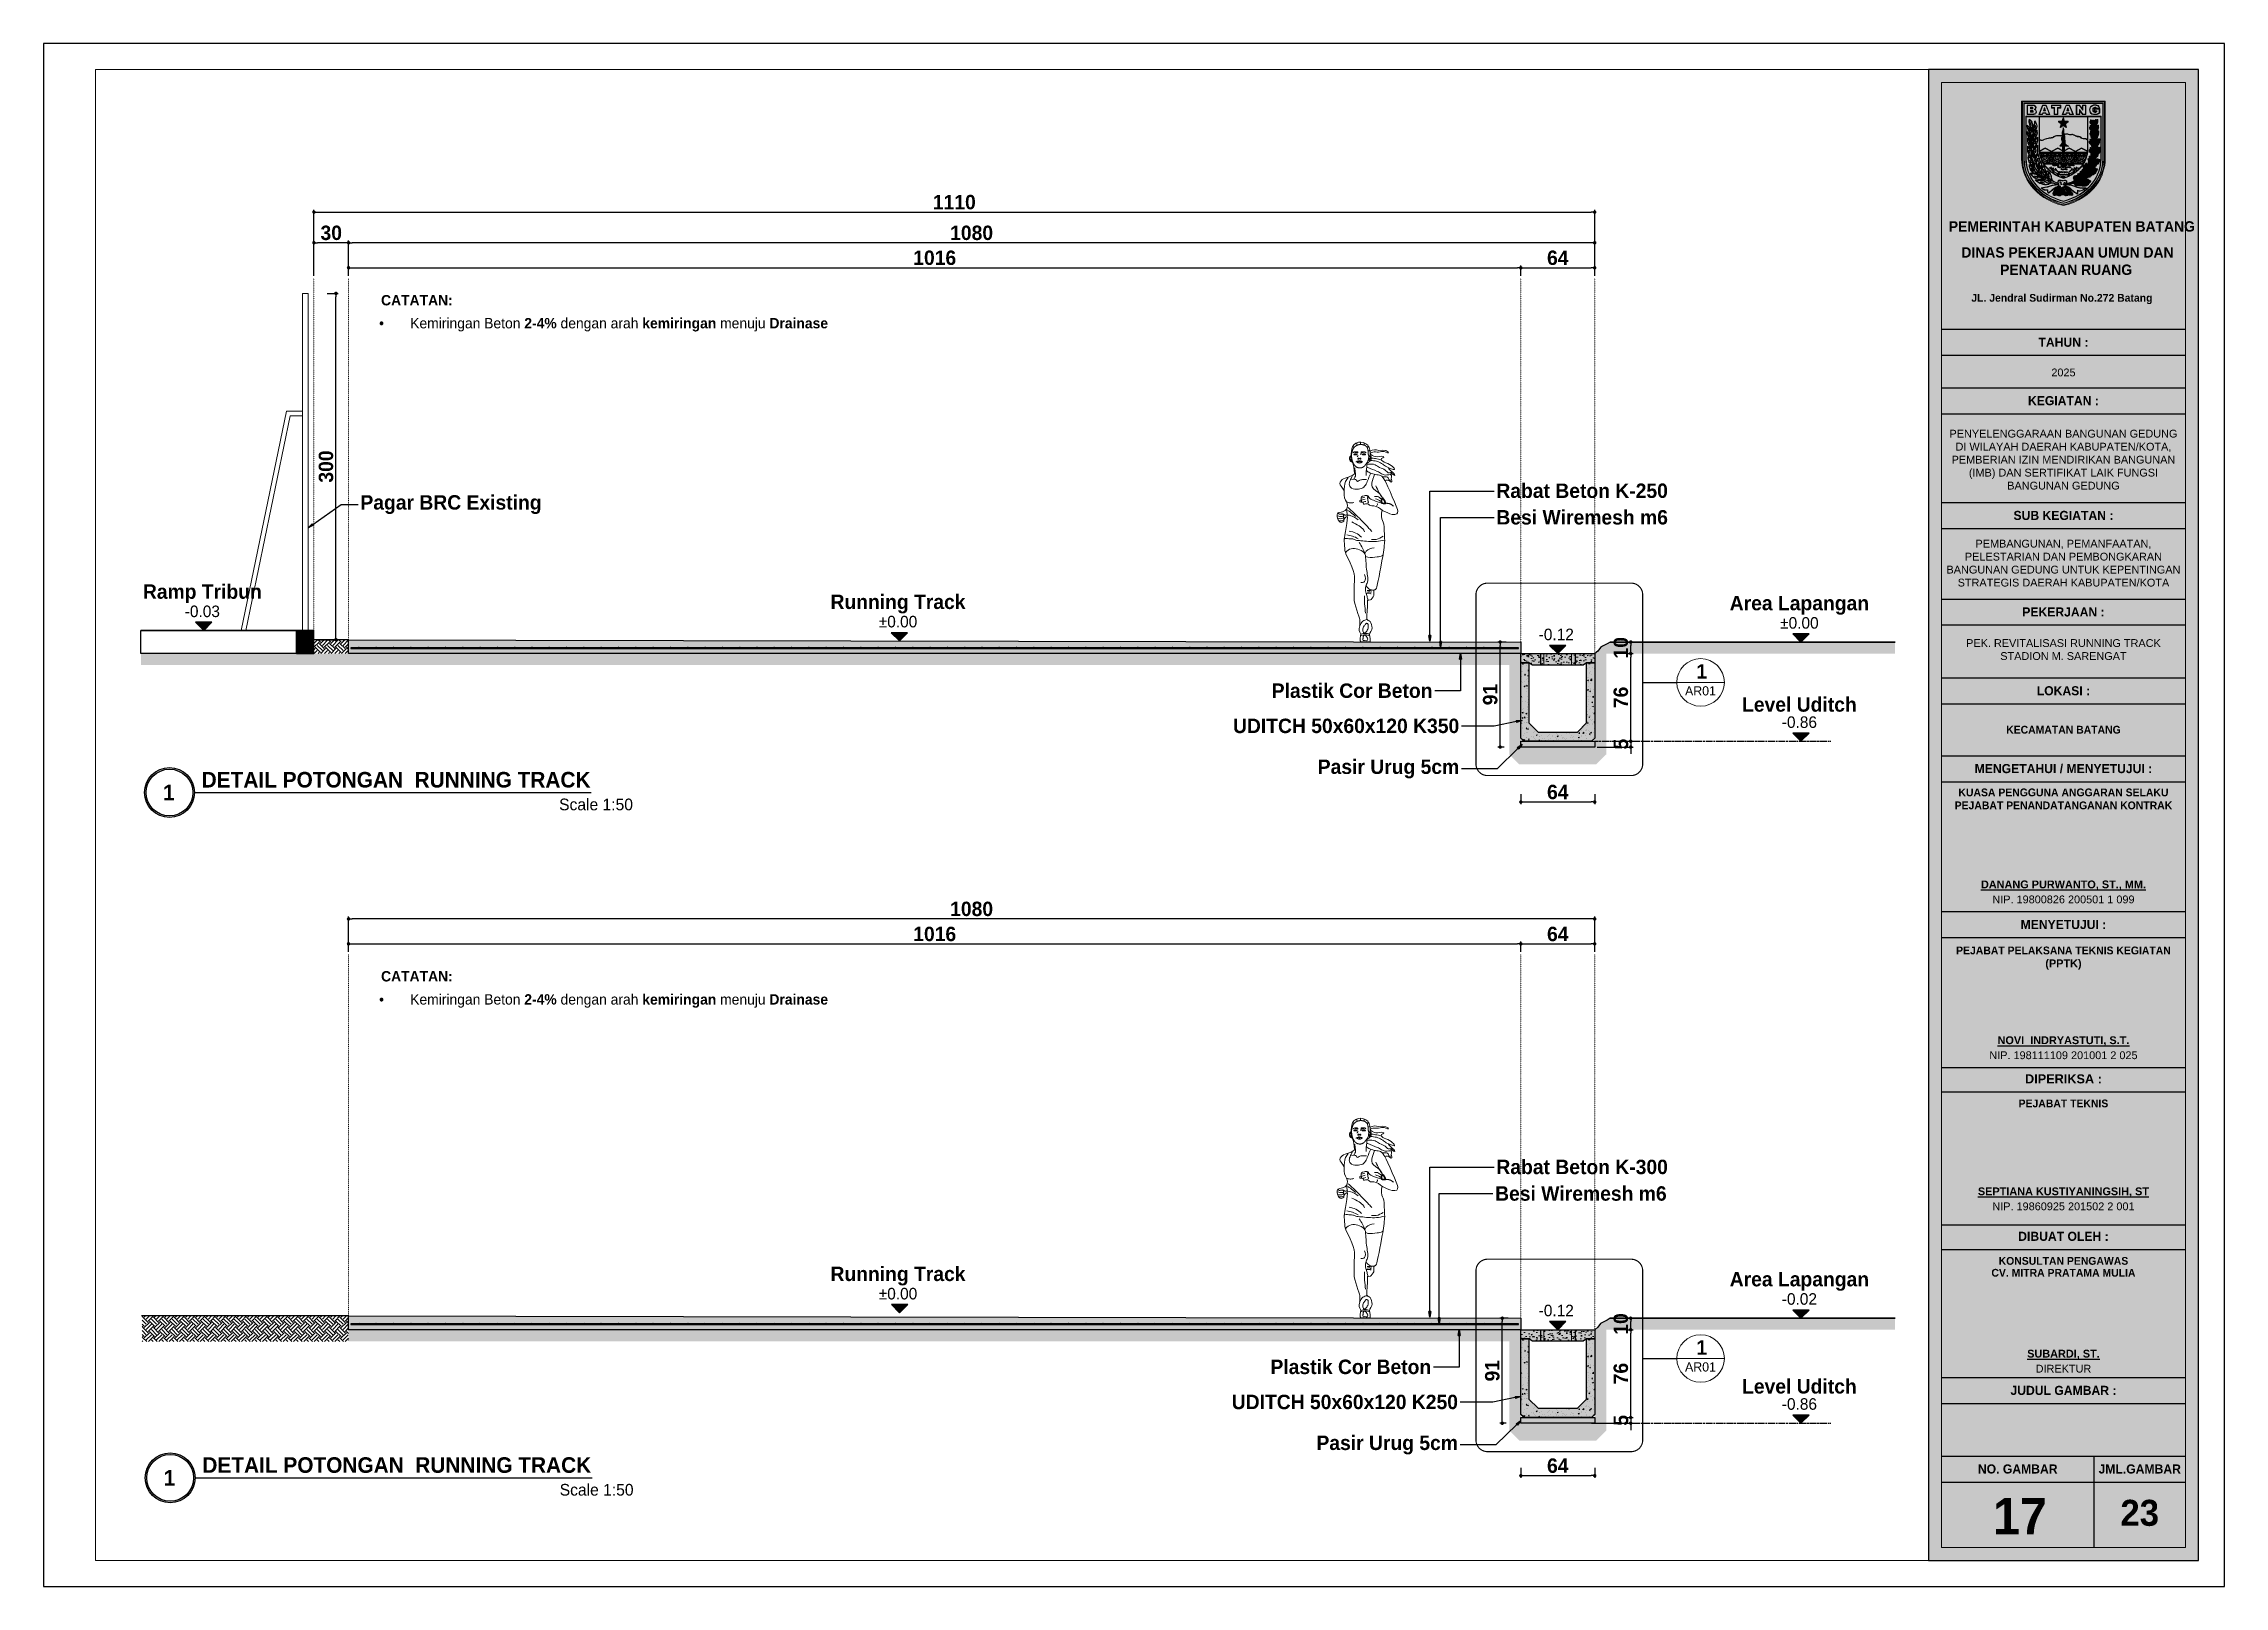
# Model space of a CAD drawing. Header units: centimetres. Extents: x -292707 to 138715, y -53922 to 66277.
# Drawn here: x 12715 to 14605, y -13009 to -11672 of the extents above; entities that cross this region are included whole.
import ezdxf
from ezdxf import colors
from ezdxf.entities.mleader import LeaderData, LeaderLine
from ezdxf.math import Vec2, Vec3

# ---------------------------------------------------------------- set-up
doc = ezdxf.new("R2010")
doc.units = ezdxf.units.CM
for name, pattern in [('ACAD_ISO08W100', [36, 24, -3, 6, -3]), ('DOT3', [1, 0, -1]), ('HIDDEN', [9.525, 6.35, -3.175])]:
    doc.linetypes.add(name, pattern=pattern)
for name, color, linetype in [('A-ALINE-1', 91, 'Continuous'), ('A-ALINE-2', 101, 'Continuous'), ('A-ALINE-3', 111, 'Continuous'), ('A-ALINE-4', 113, 'Continuous'), ('A-ALINE-7', 119, 'Continuous'), ('A-ANNOTATION', 144, 'Continuous'), ('A-DIM', 157, 'Continuous'), ('A-TEXT', 254, 'Continuous')]:
    doc.layers.add(name, color=color, linetype=linetype)
for name, color, linetype, lineweight, true_color in [('A-FILL-1', 250, 'Continuous', 0, 0x333333), ('A-FILL-2', 7, 'Continuous', 0, 0x4d4d4d), ('A-FILL-3', 7, 'Continuous', 0, 0x666666), ('A-FILL-5', 7, 'Continuous', 0, 0x999999), ('A-FILL-6', 7, 'Continuous', 0, 0xb3b3b3), ('A-FILL-7', 7, 'Continuous', 0, 0xcccccc), ('A-FILL-8', 7, 'Continuous', 0, 0xe6e6e6), ('A-HATCH-97', 7, 'Continuous', 0, 0xf7f7f7), ('A-HATCH-98', 7, 'Continuous', 0, 0xfafafa), ('A-HATCH-98 @ 0.1', 7, 'Continuous', 0, 0xfafafa), ('A-HATCH-98 @ 10', 7, 'Continuous', 0, 0xfafafa), ('A-HATCH-98 @ 5', 7, 'Continuous', 0, 0xfafafa), ('A-HATCH-98 @ 7', 7, 'Continuous', 0, 0xfafafa)]:
    doc.layers.add(name, color=color, linetype=linetype, lineweight=lineweight, true_color=true_color)
doc.layers.add('A-SWING AREA', color=7, linetype='Continuous', lineweight=0, true_color=0xf7f7f7, transparency=0.2)
doc.layers.add('Layer 1', color=7, linetype='Continuous', lineweight=0)
doc.styles.add('Scale 1000', font='GOTHICB.TTF', dxfattribs={"height": 150})
doc.styles.add('Scale 170', font='GOTHICB.TTF', dxfattribs={"height": 50})
doc.styles.add('Scale 50', font='GOTHICB.TTF', dxfattribs={"height": 12.5})
doc.styles.add('Scale 80', font='GOTHICB.TTF', dxfattribs={"height": 20})
doc.dimstyles.new('Scale 50', dxfattribs={"dimscale": 0, "dimtxt": 7.5, "dimasz": 3, "dimexe": 2, "dimexo": 2, "dimgap": 2, "dimtad": 1, "dimdec": 0, "dimtxsty": 'Scale 50', "dimblk": 'DOT', "dimcen": 2.5, "dimclrd": 256, "dimclre": 256, "dimclrt": 254, "dimadec": 0, "dimazin": 0, "dimtfac": 1, "dimtdec": 0, "dimtmove": 0, "dimatfit": 3, "dimldrblk": 'DOTSMALL', "dimfxl": 1, "dimtfillclr": 256, "dimlwd": -1, "dimlwe": -1, "dimarcsym": 0})

msp = doc.modelspace()

# ---------------------------------------------------------------- texts
at = {"ltscale": 0.25, "style": 'Scale 50'}
for s, width, insert, char_height, attachment_point in [('Ramp Tribun', 146.541, (12852.8, -12148.8), 12.5, 5), ('Running Track', 146.541, (13455.7, -12157.7), 12.5, 5), ('Area Lapangan', 146.541, (14236.9, -12158.8), 12.5, 5), ('{\\fCentury Gothic|b0|i0|c0|p34;-0.03}', 146.541, (12852.8, -12164.1), 10, 5), ('{\\fCentury Gothic|b0|i0|c0|p34;%%P0.00}', 146.541, (13455.7, -12173), 10, 5), ('{\\fCentury Gothic|b0|i0|c0|p34;%%P0.00}', 146.541, (14236.9, -12174.1), 10, 5), ('{\\fCentury Gothic|b0|i0|c0|p34;-0.12}', 146.541, (14026.2, -12184.1), 10, 5), ('{\\fCentury Gothic|b0|i0|c0|p34;-0.12}', 146.541, (14026.2, -12184.1), 10, 5), ('1', 23.34, (14147.6, -12209.8), 12.5, 1), ('{\\fCentury Gothic|b0|i0|c0|p34;AR01}', 57.949, (14137.8, -12228.9), 8, 1), ('Level Uditch', 146.541, (14236.9, -12244.8), 12.5, 5), ('{\\fCentury Gothic|b0|i0|c0|p34;-0.86}', 146.541, (14236.9, -12260.1), 10, 5), ('Running Track', 146.541, (13455.7, -12739.9), 12.5, 5), ('Area Lapangan', 146.541, (14236.9, -12744.5), 12.5, 5), ('{\\fCentury Gothic|b0|i0|c0|p34;%%P0.00}', 146.541, (13455.7, -12755.2), 10, 5), ('{\\fCentury Gothic|b0|i0|c0|p34;-0.02}', 146.541, (14236.9, -12759.8), 10, 5), ('{\\fCentury Gothic|b0|i0|c0|p34;-0.12}', 146.541, (14026.2, -12769.8), 10, 5), ('1', 23.34, (14147.6, -12795.5), 12.5, 1), ('{\\fCentury Gothic|b0|i0|c0|p34;AR01}', 57.949, (14137.8, -12814.6), 8, 1), ('Level Uditch', 146.541, (14236.9, -12835.5), 12.5, 5), ('{\\fCentury Gothic|b0|i0|c0|p34;-0.86}', 146.541, (14236.9, -12850.8), 10, 5)]:
    msp.add_mtext_dynamic_manual_height_columns(s, width=width, gutter_width=62.5, heights=[0], dxfattribs=dict(at, insert=insert, char_height=char_height, attachment_point=attachment_point))
at = {"layer": 'A-TEXT', "ltscale": 0.25}
for s, width, gutter_width, heights, insert, char_height, attachment_point, style in [('CATATAN:', 139.662, 44.9, [0], (13007.7, -11890), 8.99, 1, 'Scale 1000'), ('\\pi-26.96246,l26.96246,t26.96246;{\\fSymbol|b0|i0|c2|p18;·^I\\fCentury Gothic|b0|i0|c0|p34;Kemiringan Beton }2-4%{\\fCentury Gothic|b0|i0|c0|p34; dengan arah }kemiringan{\\fCentury Gothic|b0|i0|c0|p34; menuju }Drainase', 534.12, 0, [27.2], (13006, -11909.9), 8.9875, 1, 'Scale 1000'), ('DETAIL POTONGAN  RUNNING TRACK', 425.871, 50.6, [0], (13189.2, -12310), 13.5, 6, 'Scale 80'), ('1', 41.85, 50.6, [0], (12823.7, -12321), 13.5, 5, 'Scale 80'), ('{\\fCentury Gothic|b0|i0|c0|p34;Scale 1:50}', 366.088, 50.6, [0], (13226, -12331.4), 10.125, 6, 'Scale 80'), ('CATATAN:', 139.662, 44.9, [0], (13007.7, -12475.7), 8.99, 1, 'Scale 1000'), ('\\pi-26.96246,l26.96246,t26.96246;{\\fSymbol|b0|i0|c2|p18;·^I\\fCentury Gothic|b0|i0|c0|p34;Kemiringan Beton }2-4%{\\fCentury Gothic|b0|i0|c0|p34; dengan arah }kemiringan{\\fCentury Gothic|b0|i0|c0|p34; menuju }Drainase', 401.743, 0, [27.2], (13006, -12495.7), 8.9875, 1, 'Scale 1000'), ('1', 41.85, 50.6, [0], (12824.3, -12914.7), 13.5, 5, 'Scale 80'), ('DETAIL POTONGAN  RUNNING TRACK', 425.871, 50.6, [0], (13189.8, -12903.7), 13.5, 6, 'Scale 80'), ('{\\fCentury Gothic|b0|i0|c0|p34;Scale 1:50}', 366.088, 50.6, [0], (13226.5, -12925.1), 10.125, 6, 'Scale 80'), ('17', 132.188, 472.5, [0], (14428, -12947.9), 31.5, 5, 'Scale 170')]:
    msp.add_mtext_dynamic_manual_height_columns(s, width=width, gutter_width=gutter_width, heights=heights, dxfattribs=dict(at, insert=insert, char_height=char_height, attachment_point=attachment_point, style=style))

# ---------------------------------------------------------------- blocks, each defined once
blk = doc.blocks.new('A$Cfe02a081')
at = {"layer": 'A-FILL-5'}
for points in [[(166, 1614), (166, 1610), (167, 1606), (167, 1602), (167, 1597), (168, 1593), (169, 1589), (170, 1585), (171, 1581), (172, 1577), (173, 1573), (175, 1569), (176, 1565), (178, 1561), (180, 1558), (182, 1554), (184, 1550), (186, 1547), (189, 1543)], [(215, 1631), (215, 1631), (214, 1632), (213, 1632), (213, 1633), (212, 1633), (211, 1633), (211, 1634), (210, 1634), (209, 1634), (209, 1635), (208, 1635), (207, 1635), (206, 1635), (206, 1636), (205, 1636), (204, 1636), (203, 1636), (202, 1636), (202, 1636), (201, 1636), (200, 1636), (199, 1636), (199, 1636), (198, 1636), (197, 1636), (196, 1636), (195, 1636), (195, 1635), (194, 1635), (193, 1635), (192, 1635), (192, 1634), (191, 1634), (190, 1634), (190, 1633), (189, 1633), (188, 1633), (188, 1632), (187, 1632), (186, 1631), (186, 1631), (185, 1630), (185, 1630)], [(246, 1628), (246, 1629), (246, 1630), (246, 1631), (246, 1631), (246, 1632), (246, 1633), (246, 1633), (246, 1634), (246, 1635), (246, 1635), (246, 1636), (247, 1637), (247, 1637), (247, 1638), (247, 1639), (247, 1639), (248, 1640), (248, 1641), (248, 1641), (249, 1642), (249, 1642), (249, 1643), (250, 1643), (250, 1644), (251, 1645), (251, 1645), (251, 1646)], [(129, 1094), (125, 1160)], [(248, 1253), (282, 1262)], [(250, 1235), (283, 1244)], [(528, 1184), (526, 1186), (524, 1188), (522, 1189), (520, 1191), (518, 1193), (516, 1194), (514, 1196), (512, 1197), (510, 1198), (507, 1200), (505, 1201), (503, 1202), (500, 1203), (498, 1204), (495, 1205), (493, 1206), (490, 1206), (488, 1207), (485, 1207), (483, 1208), (480, 1208), (477, 1208), (475, 1209), (472, 1209), (470, 1209), (467, 1209), (464, 1208), (462, 1208), (459, 1208)]]:
    blk.add_lwpolyline(points, dxfattribs=at)
for points, knots in [([(247, 9), (262, 9), (307, 9), (326, 9), (333, 9), (323, 56), (322, 73), (322, 81), (344, 116), (344, 129), (344, 143), (338, 176), (327, 185), (318, 192), (301, 197), (299, 206), (294, 228), (305, 301), (304, 341), (302, 371), (307, 369), (307, 369), (307, 369), (319, 367), (331, 371), (337, 373), (354, 400), (358, 409), (361, 418), (357, 450), (360, 455), (386, 463), (380, 481), (396, 518), (428, 703), (436, 746), (444, 794), (453, 864), (453, 884), (453, 908), (449, 969), (449, 1005), (449, 1041), (433, 1052), (429, 1073), (424, 1095), (424, 1152), (435, 1146), (447, 1140), (497, 1115), (517, 1112), (555, 1106), (568, 1120), (568, 1141), (568, 1155), (474, 1370), (455, 1406), (458, 1416), (491, 1408), (510, 1391), (524, 1392), (507, 1410), (510, 1426), (516, 1433), (509, 1455), (504, 1475), (506, 1484), (526, 1447), (540, 1450), (542, 1469), (476, 1508), (488, 1516), (557, 1485), (541, 1507), (521, 1526), (495, 1558), (426, 1565), (423, 1586), (418, 1605), (461, 1605), (443, 1613), (423, 1622), (401, 1609), (376, 1613), (349, 1619), (331, 1625), (331, 1644), (353, 1664), (394, 1644), (425, 1658), (458, 1663), (476, 1638), (486, 1646), (486, 1658), (454, 1678), (402, 1666), (377, 1674), (350, 1674), (327, 1660), (321, 1668), (322, 1692), (313, 1702), (309, 1714), (279, 1738), (247, 1739), (219, 1743), (181, 1720), (174, 1699), (162, 1676), (163, 1636), (162, 1623), (161, 1620), (153, 1617), (150, 1611), (146, 1605), (150, 1578), (155, 1576), (160, 1571), (175, 1562), (175, 1562), (183, 1551), (191, 1497), (191, 1470), (191, 1444), (107, 1432), (85, 1414), (68, 1400), (62, 1384), (67, 1370), (71, 1357), (105, 1323), (103, 1310), (95, 1266), (112, 1239), (123, 1220), (133, 1202), (129, 1175), (125, 1160), (116, 1136), (62, 1131), (46, 1125), (34, 1117), (45, 1039), (78, 1043), (101, 1051), (98, 1064), (107, 1086), (129, 1094), (137, 1094), (103, 908), (102, 900), (100, 888), (108, 793), (112, 781), (116, 772), (191, 623), (191, 575), (191, 526), (187, 434), (187, 387), (187, 339), (237, 218), (237, 203), (237, 189), (239, 150), (233, 125), (228, 101), (247, 82), (247, 74), (246, 64), (233, 9), (247, 9)], [0, 0, 0, 0, 1, 1, 1, 2, 2, 2, 3, 3, 3, 4, 4, 4, 5, 5, 5, 6, 6, 6, 7, 7, 7, 8, 8, 8, 9, 9, 9, 10, 10, 10, 11, 11, 12, 12, 12, 13, 13, 13, 14, 14, 14, 15, 15, 15, 16, 16, 16, 17, 17, 17, 18, 18, 18, 19, 19, 19, 20, 20, 20, 21, 21, 21, 22, 22, 22, 23, 23, 23, 24, 24, 24, 25, 25, 25, 26, 26, 26, 27, 27, 27, 28, 28, 28, 29, 29, 29, 30, 30, 30, 31, 31, 31, 32, 32, 32, 33, 33, 33, 34, 34, 34, 35, 35, 35, 36, 36, 36, 37, 37, 37, 38, 38, 38, 39, 39, 39, 40, 40, 40, 41, 41, 41, 42, 42, 42, 43, 43, 43, 44, 44, 44, 45, 45, 45, 46, 46, 46, 47, 47, 47, 48, 48, 48, 48.515084, 49, 49, 49, 50, 50, 50, 51, 51, 51, 52, 52, 52, 53, 53, 53, 54, 54, 54, 55, 55, 55, 56, 56, 56, 57, 57, 57, 57]), ([(188, 1693), (186, 1695), (182, 1696), (177, 1700), (175, 1702)], [2.048443, 2.048443, 2.048443, 2.048443, 3.782125, 4.908973, 4.908973, 4.908973, 4.908973]), ([(215, 1712), (213, 1716), (210, 1722), (210, 1730), (211, 1732)], [0, 0, 0, 0, 2.860757, 4.82031, 4.82031, 4.82031, 4.82031]), ([(243, 1718), (243, 1722), (243, 1729), (243, 1737), (243, 1739)], [1.387076, 1.387076, 1.387076, 1.387076, 4.453907, 6.239139, 6.239139, 6.239139, 6.239139]), ([(272, 1714), (274, 1717), (276, 1723), (276, 1729), (275, 1732)], [0.424035, 0.424035, 0.424035, 0.424035, 2.860757, 4.738513, 4.738513, 4.738513, 4.738513]), ([(299, 1694), (301, 1695), (305, 1696), (309, 1700), (311, 1702), (311, 1703), (312, 1704), (312, 1704)], [2.406341, 2.406341, 2.406341, 2.406341, 3.782125, 4.908973, 4.908973, 4.908973, 5.132007, 5.132007, 5.132007, 5.132007]), ([(165, 1597), (164, 1594), (163, 1588), (166, 1583), (167, 1580)], [0, 0, 0, 0, 0.883318, 1.756451, 1.756451, 1.756451, 1.756451]), ([(173, 1662), (173, 1662), (170, 1663), (167, 1664), (165, 1666)], [3.448367, 3.448367, 3.448367, 3.448367, 3.506098, 5.571418, 5.571418, 5.571418, 5.571418]), ([(166, 1614), (166, 1621), (165, 1637), (170, 1653), (173, 1662)], [0, 0, 0, 0, 2.039721, 4.860303, 4.860303, 4.860303, 4.860303]), ([(218, 1645), (219, 1646), (221, 1649), (219, 1654), (215, 1653), (207, 1655), (194, 1654), (184, 1654), (177, 1644), (182, 1647), (187, 1652), (198, 1650), (208, 1649), (215, 1646), (218, 1645)], [0, 0, 0, 0, 0.495655, 0.999664, 1.143124, 1.720922, 3.39286, 4.7063, 5.199902, 5.386062, 6.073729, 7.223523, 8.270948, 9.324417, 9.324417, 9.324417, 9.324417]), ([(191, 1424), (194, 1431), (201, 1445), (198, 1477), (196, 1500), (194, 1515)], [0, 0, 0, 0, 2.181337, 4.661452, 9.227032, 9.227032, 9.227032, 9.227032]), ([(194, 1635), (194, 1634), (194, 1631), (195, 1630), (200, 1629), (204, 1632), (203, 1635), (203, 1636)], [7.066375, 7.066375, 7.066375, 7.066375, 9.825197, 18.006995, 20.886045, 30.038639, 35.775638, 35.775638, 35.775638, 35.775638]), ([(199, 1636), (200, 1636), (201, 1635), (201, 1631), (196, 1632), (197, 1635), (198, 1636), (199, 1636), (199, 1636)], [0, 0, 0, 0, 2.516873, 7.54963, 12.896654, 16.5048, 18.974802, 20.656124, 20.656124, 20.656124, 20.656124]), ([(207, 1567), (213, 1571), (220, 1576), (231, 1576), (237, 1575), (248, 1577), (256, 1571), (262, 1566)], [0, 0, 0, 0, 1.95706, 2.655316, 3.118689, 3.929742, 5.914243, 5.914243, 5.914243, 5.914243]), ([(222, 1624), (221, 1621), (219, 1615), (215, 1612), (213, 1610)], [0, 0, 0, 0, 1.045833, 1.729858, 1.729858, 1.729858, 1.729858]), ([(213, 1562), (217, 1561), (227, 1557), (242, 1557), (252, 1561), (256, 1563)], [0, 0, 0, 0, 1.277277, 3.055648, 4.366603, 4.366603, 4.366603, 4.366603]), ([(251, 1646), (250, 1647), (248, 1650), (251, 1655), (255, 1654), (263, 1656), (275, 1655), (285, 1655), (292, 1645), (287, 1648), (283, 1652), (272, 1650), (261, 1650), (255, 1647), (251, 1646)], [0, 0, 0, 0, 0.495655, 0.999664, 1.143124, 1.720922, 3.39286, 4.7063, 5.199902, 5.386062, 6.073729, 7.223523, 8.270948, 9.324417, 9.324417, 9.324417, 9.324417]), ([(257, 1631), (260, 1633), (267, 1636), (277, 1637), (283, 1633), (286, 1631), (288, 1630)], [0, 0, 0, 0, 1.151323, 2.246163, 2.733246, 3.319388, 3.319388, 3.319388, 3.319388]), ([(268, 1635), (268, 1634), (268, 1631), (269, 1630), (274, 1629), (278, 1632), (277, 1635), (277, 1636)], [7.066375, 7.066375, 7.066375, 7.066375, 9.825197, 18.006995, 20.886045, 30.038639, 35.775638, 35.775638, 35.775638, 35.775638]), ([(273, 1636), (274, 1636), (275, 1635), (275, 1632), (270, 1632), (271, 1635), (272, 1636), (273, 1636), (273, 1636)], [0, 0, 0, 0, 2.516873, 7.54963, 12.896654, 16.5048, 18.974802, 20.656124, 20.656124, 20.656124, 20.656124]), ([(303, 1565), (301, 1546), (298, 1524), (292, 1487), (332, 1470), (369, 1455), (426, 1457), (444, 1424), (455, 1406)], [0, 0, 0, 0, 5.731753, 6.874847, 10.724976, 15.799372, 20.232309, 26.058848, 26.058848, 26.058848, 26.058848]), ([(297, 1523), (301, 1521), (304, 1520), (308, 1519), (335, 1508), (375, 1493), (424, 1467), (460, 1445), (516, 1469), (512, 1437), (510, 1426)], [-2.457863, -2.457863, -2.457863, -2.457863, 0, 0, 0, 19.702913, 29.294432, 36.907456, 48.492839, 54.72405, 54.72405, 54.72405, 54.72405]), ([(301, 1549), (305, 1549), (309, 1549), (313, 1549), (333, 1549), (369, 1550), (409, 1513), (455, 1506), (478, 1470), (497, 1473), (504, 1475)], [-2.59733, -2.59733, -2.59733, -2.59733, 0, 0, 0, 12.888671, 23.134373, 34.975548, 42.997513, 47.404359, 47.404359, 47.404359, 47.404359]), ([(315, 1616), (314, 1606), (314, 1588), (306, 1572), (303, 1565)], [0, 0, 0, 0, 2.989947, 5.315486, 5.315486, 5.315486, 5.315486]), ([(310, 1661), (311, 1661), (316, 1662), (320, 1665), (323, 1668), (323, 1668), (323, 1668), (323, 1668), (323, 1668), (323, 1668), (323, 1668)], [2.581644, 2.581644, 2.581644, 2.581644, 3.506098, 5.995137, 5.995137, 5.995137, 6.115645, 6.115645, 6.115645, 6.157019, 6.157019, 6.157019, 6.157019]), ([(317, 1600), (318, 1597), (319, 1592), (316, 1587), (315, 1585)], [0, 0, 0, 0, 0.841355, 1.656016, 1.656016, 1.656016, 1.656016]), ([(327, 1660), (327, 1651), (327, 1638), (327, 1624), (327, 1619)], [0, 0, 0, 0, 2.679824, 4.060923, 4.060923, 4.060923, 4.060923]), ([(330, 1580), (335, 1580), (339, 1580), (344, 1579), (361, 1577), (394, 1574), (434, 1549), (462, 1528), (481, 1519), (488, 1516)], [-2.980349, -2.980349, -2.980349, -2.980349, 0, 0, 0, 11.770006, 22.139466, 30.704541, 36.021714, 36.021714, 36.021714, 36.021714]), ([(423, 1586), (407, 1589), (383, 1594), (355, 1600), (342, 1599), (337, 1599)], [0, 0, 0, 0, 4.972792, 7.111579, 8.732964, 8.732964, 8.732964, 8.732964]), ([(137, 1433), (128, 1421), (102, 1386), (102, 1341), (103, 1310)], [0, 0, 0, 0, 4.2069, 13.0268, 13.0268, 13.0268, 13.0268]), ([(175, 1450), (171, 1441), (160, 1420), (142, 1388), (152, 1335), (210, 1330), (281, 1336), (306, 1411), (325, 1455), (332, 1470)], [0, 0, 0, 0, 2.875897, 7.044097, 10.869572, 16.66956, 21.94966, 31.323576, 36.617194, 36.617194, 36.617194, 36.617194]), ([(167, 1415), (182, 1418), (204, 1422), (216, 1392), (236, 1412), (261, 1414), (283, 1414), (294, 1414)], [0, 0, 0, 0, 4.073236, 5.62439, 7.272544, 10.31533, 13.638262, 13.638262, 13.638262, 13.638262]), ([(293, 1450), (293, 1459), (293, 1474), (293, 1488), (293, 1494)], [0, 0, 0, 0, 2.675506, 4.334734, 4.334734, 4.334734, 4.334734]), ([(365, 1458), (361, 1447), (348, 1414), (326, 1337), (406, 1306), (427, 1267), (433, 1255)], [0, 0, 0, 0, 3.503739, 11.10985, 19.919168, 24.188855, 24.188855, 24.188855, 24.188855]), ([(433, 1255), (423, 1270), (400, 1303), (385, 1340), (377, 1359)], [0, 0, 0, 0, 5.587913, 11.925183, 11.925183, 11.925183, 11.925183]), ([(432, 1439), (438, 1439), (443, 1439), (449, 1439), (463, 1439), (484, 1439), (485, 1409), (499, 1410), (507, 1410)], [-3.106676, -3.106676, -3.106676, -3.106676, 0, 0, 0, 7.825735, 11.483567, 15.991753, 15.991753, 15.991753, 15.991753]), ([(123, 1220), (133, 1216), (153, 1208), (175, 1213), (186, 1216)], [0, 0, 0, 0, 3.097045, 6.528825, 6.528825, 6.528825, 6.528825]), ([(134, 1147), (149, 1137), (172, 1120), (193, 1102), (201, 1094)], [0, 0, 0, 0, 5.25308, 8.493131, 8.493131, 8.493131, 8.493131]), ([(135, 1171), (159, 1150), (221, 1092), (289, 1023), (333, 973), (341, 964)], [0, 0, 0, 0, 9.469264, 25.560647, 29.178053, 29.178053, 29.178053, 29.178053]), ([(250, 1235), (246, 1236), (238, 1236), (234, 1222), (245, 1218), (251, 1219), (254, 1219)], [0, 0, 0, 0, 1.186139, 2.142664, 3.084223, 3.971137, 3.971137, 3.971137, 3.971137]), ([(435, 1146), (412, 1165), (378, 1192), (326, 1184), (306, 1210), (286, 1203), (265, 1201), (269, 1219), (250, 1216), (252, 1240), (242, 1269), (278, 1273), (307, 1283), (320, 1249), (365, 1230), (403, 1218), (427, 1211)], [0, 0, 0, 0, 8.478295, 12.32899, 14.150825, 17.196975, 18.151122, 19.294129, 20.548935, 21.821991, 25.162964, 27.650659, 31.079394, 32.664389, 37.217327, 44.859549, 44.859549, 44.859549, 44.859549]), ([(263, 1216), (266, 1218), (275, 1222), (284, 1224), (290, 1225)], [1.490413, 1.490413, 1.490413, 1.490413, 3.65998, 7.849048, 7.849048, 7.849048, 7.849048]), ([(301, 1267), (305, 1263), (310, 1258), (301, 1249), (313, 1243), (303, 1231), (315, 1222), (311, 1216), (308, 1213)], [0, 0, 0, 0, 1.236648, 1.979333, 2.566628, 4.094249, 4.983501, 6.008316, 6.008316, 6.008316, 6.008316]), ([(425, 1244), (414, 1254), (397, 1270), (375, 1268), (366, 1267)], [0, 0, 0, 0, 3.96559, 6.51198, 6.51198, 6.51198, 6.51198]), ([(421, 1224), (413, 1230), (398, 1239), (381, 1245), (374, 1248)], [0, 0, 0, 0, 3.011897, 5.316764, 5.316764, 5.316764, 5.316764]), ([(387, 1208), (389, 1204), (392, 1197), (386, 1192), (382, 1190)], [0, 0, 0, 0, 1.110918, 2.137178, 2.137178, 2.137178, 2.137178]), ([(41, 1100), (53, 1097), (67, 1093), (101, 1093), (95, 1114), (80, 1115), (71, 1114), (69, 1114)], [3.345475, 3.345475, 3.345475, 3.345475, 7.326802, 14.058152, 16.614263, 22.490571, 24.002183, 24.002183, 24.002183, 24.002183]), ([(45, 1079), (56, 1075), (69, 1075), (88, 1076), (100, 1088), (96, 1094), (94, 1097)], [4.03585, 4.03585, 4.03585, 4.03585, 8.341716, 13.875641, 16.011634, 18.171949, 18.171949, 18.171949, 18.171949]), ([(58, 1128), (53, 1125), (48, 1120), (62, 1110), (77, 1118), (97, 1118), (109, 1103), (118, 1108), (122, 1109)], [0.925428, 0.925428, 0.925428, 0.925428, 3.656095, 5.735226, 10.095449, 14.297976, 18.266447, 20.771585, 20.771585, 20.771585, 20.771585]), ([(52, 1060), (60, 1057), (73, 1056), (90, 1058), (101, 1069), (104, 1081), (102, 1084), (96, 1085)], [2.457625, 2.457625, 2.457625, 2.457625, 8.156005, 11.350395, 14.91295, 18.244507, 19.933446, 19.933446, 19.933446, 19.933446]), ([(134, 1107), (151, 1104), (183, 1096), (209, 1076), (222, 1066)], [0, 0, 0, 0, 5.133753, 9.805103, 9.805103, 9.805103, 9.805103]), ([(146, 967), (166, 963), (206, 954), (237, 928), (253, 914)], [0, 0, 0, 0, 5.887884, 12.079089, 12.079089, 12.079089, 12.079089]), ([(167, 1047), (188, 1037), (226, 1018), (266, 988), (277, 967), (279, 962)], [0, 0, 0, 0, 7.26049, 12.762011, 14.394443, 14.394443, 14.394443, 14.394443]), ([(102, 900), (104, 901), (121, 908), (147, 898), (180, 902), (206, 886), (277, 884), (360, 869), (429, 885), (453, 890)], [0, 0, 0, 0, 1.720579, 12.097413, 17.204918, 23.551021, 33.199981, 63.986523, 80.435324, 80.435324, 80.435324, 80.435324]), ([(113, 779), (116, 785), (130, 806), (179, 823), (235, 810), (273, 788), (281, 772), (281, 772)], [4.116466, 4.116466, 4.116466, 4.116466, 8.569247, 21.393708, 34.940984, 47.791004, 47.840887, 47.840887, 47.840887, 47.840887]), ([(125, 936), (142, 933), (176, 926), (207, 910), (223, 902)], [0, 0, 0, 0, 5.005269, 10.46311, 10.46311, 10.46311, 10.46311]), ([(232, 868), (252, 837), (297, 767), (285, 645), (317, 548), (285, 486), (287, 442), (300, 403), (305, 380), (307, 369)], [0, 0, 0, 0, 10.806451, 24.267413, 35.522725, 39.366286, 44.55663, 48.246263, 51.575508, 51.575508, 51.575508, 51.575508]), ([(281, 772), (284, 780), (298, 811), (335, 819), (363, 824)], [2.831917, 2.831917, 2.831917, 2.831917, 8.693141, 25.81842, 25.81842, 25.81842, 25.81842]), ([(286, 749), (293, 746), (325, 733), (375, 745), (424, 748), (437, 760), (438, 762)], [1.611704, 1.611704, 1.611704, 1.611704, 6.866019, 24.694825, 35.365072, 37.212929, 37.212929, 37.212929, 37.212929]), ([(439, 923), (420, 911), (389, 892), (353, 895), (340, 896)], [0, 0, 0, 0, 6.505379, 10.557397, 10.557397, 10.557397, 10.557397]), ([(279, 591), (285, 568), (294, 537), (263, 521), (251, 522), (246, 523)], [0, 0, 0, 0, 5.919002, 7.827171, 9.400403, 9.400403, 9.400403, 9.400403]), ([(278, 407), (278, 384), (277, 333), (284, 283), (287, 257)], [0, 0, 0, 0, 7.0385, 15.099449, 15.099449, 15.099449, 15.099449]), ([(292, 494), (301, 480), (317, 460), (349, 456), (365, 459), (370, 460)], [2.443952, 2.443952, 2.443952, 2.443952, 12.826858, 19.573117, 23.247481, 23.247481, 23.247481, 23.247481]), ([(299, 428), (309, 429), (322, 431), (333, 425), (337, 423)], [0, 0, 0, 0, 2.824973, 3.887711, 3.887711, 3.887711, 3.887711]), ([(300, 439), (308, 441), (321, 444), (332, 438), (336, 435)], [0, 0, 0, 0, 2.362837, 3.759911, 3.759911, 3.759911, 3.759911]), ([(301, 454), (308, 454), (323, 456), (336, 450), (341, 447)], [0, 0, 0, 0, 2.312969, 4.203171, 4.203171, 4.203171, 4.203171]), ([(301, 201), (285, 200), (259, 188), (244, 163), (236, 148)], [0.517608, 0.517608, 0.517608, 0.517608, 8.782963, 19.765503, 19.765503, 19.765503, 19.765503]), ([(245, 60), (250, 62), (269, 71), (298, 70), (318, 62), (324, 60)], [1.778263, 1.778263, 1.778263, 1.778263, 5.964556, 15.546996, 20.295243, 20.295243, 20.295243, 20.295243]), ([(247, 74), (259, 78), (284, 86), (309, 78), (322, 73)], [0, 0, 0, 0, 3.820883, 7.735316, 7.735316, 7.735316, 7.735316]), ([(293, 167), (286, 160), (270, 145), (260, 117), (266, 86), (286, 86), (302, 106), (314, 130), (308, 173), (295, 168), (293, 167)], [0, 0, 0, 0, 2.810332, 6.534388, 9.137826, 9.877967, 12.09189, 15.912, 19.273749, 19.819876, 19.819876, 19.819876, 19.819876]), ([(264, 34), (264, 28), (264, 16), (283, 22), (302, 12), (308, 35), (295, 48), (287, 75), (263, 58), (268, 44), (265, 37), (264, 34)], [0, 0, 0, 0, 1.481738, 2.727569, 4.970068, 6.247103, 8.01223, 10.498403, 12.465923, 13.74567, 14.634475, 14.634475, 14.634475, 14.634475])]:
    blk.add_open_spline(points, degree=3, knots=knots, dxfattribs=at)
for points, weights, knots in [([(172, 1660), (174, 1667), (176, 1673), (187, 1701), (215, 1712), (246, 1724), (277, 1712), (301, 1703), (306, 1678), (312, 1656), (311, 1633), (314, 1625), (315, 1616), (325, 1625), (334, 1615), (345, 1587), (320, 1571), (318, 1566), (313, 1564), (308, 1562), (303, 1565), (292, 1549), (280, 1534), (261, 1512), (232, 1515), (203, 1518), (189, 1543)], [1, 1, 1, 0.90633974076, 1, 0.936619045823, 1, 0.884616843975, 1, 0.98691354273, 1, 0.983306485807, 1, 0.751197594156, 1, 0.779060062298, 1, 0.912046720349, 1, 0.912046720349, 1, 0.999650718728, 1, 0.886671372897, 1, 0.886671372897, 1], [0, 0, 0, 1.307691, 1.307691, 7.011114, 7.011114, 13.321877, 13.321877, 18.023595, 18.023595, 22.557758, 22.557758, 24.242631, 24.242631, 26.416851, 26.416851, 31.493249, 31.493249, 32.500094, 32.500094, 33.50694, 33.50694, 37.4232, 37.4232, 42.786501, 42.786501, 48.149803, 48.149803, 48.149803]), ([(164, 1604), (163, 1607), (160, 1608), (157, 1609), (154, 1608), (150, 1589), (164, 1576)], [1, 0.921137755572, 1, 0.921137755572, 1, 0.867557036197, 1], [0, 0, 0, 0.604869, 0.604869, 1.209739, 1.209739, 4.682412, 4.682412, 4.682412]), ([(215, 1631), (210, 1634), (205, 1637), (192, 1641), (185, 1630), (200, 1626), (215, 1631)], [1, 1, 1, 0.811558181871, 1, 0.970745808432, 1], [0, 0, 0, 1.251257, 1.251257, 3.544014, 3.544014, 6.646661, 6.646661, 6.646661]), ([(204, 1567), (207, 1566), (209, 1567), (221, 1572), (232, 1567), (235, 1567), (237, 1567), (249, 1569), (261, 1566)], [1, 0.923090680508, 1, 0.922164913439, 1, 0.987127963081, 1, 0.97686937661, 1], [0, 0, 0, 0.480267, 0.480267, 2.879606, 2.879606, 3.387482, 3.387482, 5.75501, 5.75501, 5.75501]), ([(221, 1592), (219, 1595), (222, 1598), (224, 1601), (228, 1600), (230, 1598), (229, 1595), (229, 1594), (228, 1593), (228, 1592), (226, 1592), (224, 1592), (221, 1592)], [1, 0.779474290278, 1, 0.822182443272, 1, 0.895677933627, 1, 0.909100011301, 1, 0.909100011301, 1, 1, 1], [0, 0, 0, 0.620857, 0.620857, 1.30772, 1.30772, 1.783345, 1.783345, 2.011973, 2.011973, 2.2406, 2.2406, 2.760086, 2.760086, 2.760086]), ([(246, 1592), (248, 1595), (245, 1598), (243, 1601), (239, 1600), (237, 1598), (238, 1595), (238, 1594), (239, 1593), (239, 1592), (241, 1592), (243, 1592), (246, 1592)], [1, 0.779474290278, 1, 0.822182443272, 1, 0.895677933627, 1, 0.909100011301, 1, 0.909100011301, 1, 1, 1], [0, 0, 0, 0.620857, 0.620857, 1.30772, 1.30772, 1.783345, 1.783345, 2.011973, 2.011973, 2.2406, 2.2406, 2.760086, 2.760086, 2.760086]), ([(257, 1631), (262, 1634), (268, 1637), (280, 1641), (288, 1630), (272, 1626), (257, 1631)], [1, 1, 1, 0.811558181871, 1, 0.970745808432, 1], [0, 0, 0, 1.251257, 1.251257, 3.544014, 3.544014, 6.646661, 6.646661, 6.646661]), ([(319, 1607), (321, 1610), (324, 1611), (327, 1612), (330, 1610), (331, 1591), (315, 1580)], [1, 0.921137755572, 1, 0.921137755572, 1, 0.867557036197, 1], [0, 0, 0, 0.604869, 0.604869, 1.209739, 1.209739, 4.682412, 4.682412, 4.682412])]:
    blk.add_rational_spline(points, weights, degree=2, knots=knots, dxfattribs=at)
at = {"layer": 'A-FILL-5', "lineweight": 35}
blk.add_open_spline([(433, 1255), (440, 1254), (464, 1209), (459, 1208), (452, 1205), (434, 1207), (427, 1211), (420, 1215), (431, 1255), (433, 1255)], degree=3, knots=[0, 0, 0, 0, 1, 1, 1, 2, 2, 2, 3, 3, 3, 3], dxfattribs=at)
blk = doc.blocks.new('A$Cee8faf8f')
at = {"layer": 'A-FILL-7'}
h = blk.add_hatch(color=256, dxfattribs=at)
h.dxf.hatch_style = 1
edge = h.paths.add_edge_path()
edge.add_arc((0.6, 0.6), 0.6, 0, 360)
at = {"layer": 'A-FILL-1', "ltscale": 0.25}
blk.add_circle((0.6, 0.6), 0.6, dxfattribs=at)
blk = doc.blocks.new('gfdgdgfd')
at = {"layer": 'A-FILL-7'}
h = blk.add_hatch(color=256, dxfattribs=at)
h.dxf.hatch_style = 1
h.paths.add_polyline_path([(49722.1, -40422.4), (50734.1, -40422.4), (50734.1, -40421.8), (49722.1, -40421.8)])
at = {"layer": 'A-TEXT', "ltscale": 0.25}
blk.add_lwpolyline([(49722.1, -40422.4), (50734.1, -40422.4), (50734.1, -40421.8), (49722.1, -40421.8)], close=True, dxfattribs=at)
at = {"layer": 'A-ALINE-7', "ltscale": 0.25, "xscale": 0.4999999999995392, "yscale": 0.4999999999995392, "zscale": 0.4999999999995392}
for p in [(49728.8, -40421.8), (49743.8, -40421.8), (49758.8, -40421.8), (49773.8, -40421.8), (49788.8, -40421.8), (49803.8, -40421.8), (49818.8, -40421.8), (49833.8, -40421.8), (49848.8, -40421.8), (49863.8, -40421.8), (49878.8, -40421.8), (49893.8, -40421.8), (49908.8, -40421.8), (49923.8, -40421.8), (49938.8, -40421.8), (49953.8, -40421.8), (49968.8, -40421.8), (49983.8, -40421.8), (49998.8, -40421.8), (50013.8, -40421.8), (50028.8, -40421.8), (50043.8, -40421.8), (50058.8, -40421.8), (50073.8, -40421.8), (50088.8, -40421.8), (50103.8, -40421.8), (50118.8, -40421.8), (50133.8, -40421.8), (50148.8, -40421.8), (50163.8, -40421.8), (50178.8, -40421.8), (50193.8, -40421.8), (50208.8, -40421.8), (50223.8, -40421.8), (50238.8, -40421.8), (50253.8, -40421.8), (50268.8, -40421.8), (50283.8, -40421.8), (50298.8, -40421.8), (50313.8, -40421.8), (50328.8, -40421.8), (50343.8, -40421.8), (50358.8, -40421.8), (50373.8, -40421.8), (50388.8, -40421.8), (50403.8, -40421.8), (50418.8, -40421.8), (50433.8, -40421.8), (50448.8, -40421.8), (50463.8, -40421.8), (50478.8, -40421.8), (50493.8, -40421.8), (50508.8, -40421.8), (50523.8, -40421.8), (50538.8, -40421.8), (50553.8, -40421.8), (50568.8, -40421.8), (50583.8, -40421.8), (50598.8, -40421.8), (50613.8, -40421.8), (50628.8, -40421.8), (50643.8, -40421.8), (50658.8, -40421.8), (50673.8, -40421.8), (50688.8, -40421.8), (50703.8, -40421.8), (50718.8, -40421.8)]:
    blk.add_blockref('A$Cee8faf8f', p, dxfattribs=at)
blk = doc.blocks.new('_Dot')
at = {"color": 0, "linetype": 'ByBlock', "lineweight": -2}
blk.add_line((-0.5, 0), (-1, 0), dxfattribs=at)
at = {"color": 0, "linetype": 'ByBlock', "const_width": 0.5}
blk.add_lwpolyline([(-0.25, 0, 1), (0.25, 0, 1)], format="xyb", close=True, dxfattribs=at)
blk = doc.blocks.new('*D176')
at = {"layer": 'A-DIM', "ltscale": 0.25, "transparency": 16777216}
for p, q in [((12979.5, -11873.3), (12979.5, -11864.4)), ((12982.5, -11866.4), (13992.5, -11866.4)), ((13995.5, -11873.3), (13995.5, -11864.4))]:
    blk.add_line(p, q, dxfattribs=at)
at = {"layer": 'Defpoints', "color": 0, "ltscale": 0.25, "transparency": 16777216}
for p in [(13995.5, -11866.4), (12979.5, -11875.3), (13995.5, -11875.3)]:
    blk.add_point(p, dxfattribs=at)
at = {"layer": 'A-DIM', "ltscale": 0.25, "transparency": 16777216, "xscale": 3, "yscale": 3, "zscale": 3, "rotation": 180}
blk.add_blockref('_Dot', (12979.5, -11866.4), dxfattribs=at)
at = {"layer": 'A-DIM', "ltscale": 0.25, "transparency": 16777216, "xscale": 3, "yscale": 3, "zscale": 3}
blk.add_blockref('_Dot', (13995.5, -11866.4), dxfattribs=at)
at = {"layer": 'A-DIM', "color": 254, "ltscale": 0.25, "transparency": 16777216, "insert": (13487.5, -11857.8), "char_height": 12.5, "attachment_point": 5, "style": 'Scale 50'}
blk.add_mtext('1016', dxfattribs=at)
blk = doc.blocks.new('_DotSmall')
at = {"color": 0, "linetype": 'ByBlock', "const_width": 0.5}
blk.add_lwpolyline([(-0.0625, 0, 1), (0.0625, 0, 1)], format="xyb", close=True, dxfattribs=at)
blk = doc.blocks.new('*D177')
at = {"layer": 'A-DIM', "ltscale": 0.25, "transparency": 16777216}
for p, q in [((13995.5, -11873.3), (13995.5, -11864.4)), ((13998.5, -11866.4), (14056.5, -11866.4)), ((14059.5, -11873.3), (14059.5, -11864.4))]:
    blk.add_line(p, q, dxfattribs=at)
at = {"layer": 'Defpoints', "color": 0, "ltscale": 0.25, "transparency": 16777216}
for p in [(14059.5, -11866.4), (13995.5, -11875.3), (14059.5, -11875.3)]:
    blk.add_point(p, dxfattribs=at)
at = {"layer": 'A-DIM', "ltscale": 0.25, "transparency": 16777216, "xscale": 3, "yscale": 3, "zscale": 3, "rotation": 180}
blk.add_blockref('_Dot', (13995.5, -11866.4), dxfattribs=at)
at = {"layer": 'A-DIM', "ltscale": 0.25, "transparency": 16777216, "xscale": 3, "yscale": 3, "zscale": 3}
blk.add_blockref('_Dot', (14059.5, -11866.4), dxfattribs=at)
at = {"layer": 'A-DIM', "color": 254, "ltscale": 0.25, "transparency": 16777216, "insert": (14027.5, -11857.8), "char_height": 12.5, "attachment_point": 5, "style": 'Scale 50'}
blk.add_mtext('64', dxfattribs=at)
blk = doc.blocks.new('*D178')
at = {"layer": 'A-DIM', "ltscale": 0.25, "transparency": 16777216}
for p, q in [((12979.5, -11873.3), (12979.5, -11842.7)), ((14056.5, -11844.7), (12982.5, -11844.7)), ((14059.5, -11873.3), (14059.5, -11842.7))]:
    blk.add_line(p, q, dxfattribs=at)
at = {"layer": 'Defpoints', "color": 0, "ltscale": 0.25, "transparency": 16777216}
for p in [(12979.5, -11844.7), (12979.5, -11875.3), (14059.5, -11875.3)]:
    blk.add_point(p, dxfattribs=at)
at = {"layer": 'A-DIM', "ltscale": 0.25, "transparency": 16777216, "xscale": 3, "yscale": 3, "zscale": 3, "rotation": 180}
blk.add_blockref('_Dot', (12979.5, -11844.7), dxfattribs=at)
at = {"layer": 'A-DIM', "ltscale": 0.25, "transparency": 16777216, "xscale": 3, "yscale": 3, "zscale": 3}
blk.add_blockref('_Dot', (14059.5, -11844.7), dxfattribs=at)
at = {"layer": 'A-DIM', "color": 254, "ltscale": 0.25, "transparency": 16777216, "insert": (13519.5, -11836.2), "char_height": 12.5, "attachment_point": 5, "style": 'Scale 50'}
blk.add_mtext('1080', dxfattribs=at)
blk = doc.blocks.new('*D179')
at = {"layer": 'A-DIM', "ltscale": 0.25, "transparency": 16777216}
for p, q in [((12961.1, -11888.6), (12970.6, -11888.6)), ((12968.6, -12185.6), (12968.6, -11891.6)), ((12951.5, -12188.6), (12970.6, -12188.6))]:
    blk.add_line(p, q, dxfattribs=at)
at = {"layer": 'Defpoints', "color": 0, "ltscale": 0.25, "transparency": 16777216}
for p in [(12959.1, -11888.6), (12968.6, -11888.6), (12949.5, -12188.6)]:
    blk.add_point(p, dxfattribs=at)
at = {"layer": 'A-DIM', "ltscale": 0.25, "transparency": 16777216, "xscale": 3, "yscale": 3, "zscale": 3}
for p, rotation in [((12968.6, -11888.6), 90), ((12968.6, -12188.6), 270)]:
    blk.add_blockref('_Dot', p, dxfattribs=dict(at, rotation=rotation))
at = {"layer": 'A-DIM', "color": 254, "ltscale": 0.25, "transparency": 16777216, "insert": (12960, -12038.6), "char_height": 12.5, "attachment_point": 5, "rotation": 90, "style": 'Scale 50'}
blk.add_mtext('300', dxfattribs=at)
blk = doc.blocks.new('*D180')
at = {"layer": 'A-DIM', "ltscale": 0.25, "transparency": 16777216}
for p, q in [((12949.5, -11872.5), (12949.5, -11842.7)), ((12976.5, -11844.7), (12952.5, -11844.7)), ((12979.5, -11873.3), (12979.5, -11842.7))]:
    blk.add_line(p, q, dxfattribs=at)
at = {"layer": 'Defpoints', "color": 0, "ltscale": 0.25, "transparency": 16777216}
for p in [(12949.5, -11844.7), (12949.5, -11874.5), (12979.5, -11875.3)]:
    blk.add_point(p, dxfattribs=at)
at = {"layer": 'A-DIM', "ltscale": 0.25, "transparency": 16777216, "xscale": 3, "yscale": 3, "zscale": 3, "rotation": 180}
blk.add_blockref('_Dot', (12949.5, -11844.7), dxfattribs=at)
at = {"layer": 'A-DIM', "ltscale": 0.25, "transparency": 16777216, "xscale": 3, "yscale": 3, "zscale": 3}
blk.add_blockref('_Dot', (12979.5, -11844.7), dxfattribs=at)
at = {"layer": 'A-DIM', "color": 254, "ltscale": 0.25, "transparency": 16777216, "insert": (12964.5, -11836.2), "char_height": 12.5, "attachment_point": 5, "style": 'Scale 50'}
blk.add_mtext('30', dxfattribs=at)
blk = doc.blocks.new('_Closed')
at = {"color": 0, "linetype": 'ByBlock', "lineweight": -2}
for p, q in [((-1, 0.17), (0, 0)), ((-1, 0.17), (-1, -0.17)), ((0, 0), (-1, -0.17)), ((0, 0), (-1, 0))]:
    blk.add_line(p, q, dxfattribs=at)
blk = doc.blocks.new('A$Cb77c0ee4')
at = {"layer": 'A-ANNOTATION'}
h = blk.add_hatch(color=256, dxfattribs=at)
h.dxf.hatch_style = 1
h.paths.add_polyline_path([(3, 1.5), (0, 1.5), (1.5, 0)])
edge = h.paths.add_edge_path(flags=17)
edge.add_line((3, 1.5), (0, 1.5))
for points in [[(3, 1.5), (0, 1.5)], [(3, 1.5), (0, 1.5), (1.5, 0), (3, 1.5)]]:
    blk.add_lwpolyline(points, dxfattribs=at)
blk = doc.blocks.new('*D182')
at = {"layer": 'A-DIM', "ltscale": 0.25, "transparency": 16777216}
for p, q in [((13995.5, -12322.5), (13995.5, -12331.2)), ((14059.5, -12322.5), (14059.5, -12331.2)), ((13998.5, -12329.2), (14056.5, -12329.2))]:
    blk.add_line(p, q, dxfattribs=at)
at = {"layer": 'Defpoints', "color": 0, "ltscale": 0.25, "transparency": 16777216}
for p in [(13995.5, -12320.5), (14059.5, -12320.5), (14059.5, -12329.2)]:
    blk.add_point(p, dxfattribs=at)
at = {"layer": 'A-DIM', "ltscale": 0.25, "transparency": 16777216, "xscale": 3, "yscale": 3, "zscale": 3, "rotation": 180}
blk.add_blockref('_Dot', (13995.5, -12329.2), dxfattribs=at)
at = {"layer": 'A-DIM', "ltscale": 0.25, "transparency": 16777216, "xscale": 3, "yscale": 3, "zscale": 3}
blk.add_blockref('_Dot', (14059.5, -12329.2), dxfattribs=at)
at = {"layer": 'A-DIM', "color": 254, "ltscale": 0.25, "transparency": 16777216, "insert": (14027.5, -12320.6), "char_height": 12.5, "attachment_point": 5, "style": 'Scale 50'}
blk.add_mtext('64', dxfattribs=at)
blk = doc.blocks.new('*D183')
at = {"layer": 'A-DIM', "ltscale": 0.25, "transparency": 16777216}
for p, q in [((12949.5, -11873.3), (12949.5, -11816.2)), ((12952.5, -11818.2), (14056.5, -11818.2)), ((14059.5, -11873.3), (14059.5, -11816.2))]:
    blk.add_line(p, q, dxfattribs=at)
at = {"layer": 'Defpoints', "color": 0, "ltscale": 0.25, "transparency": 16777216}
for p in [(14059.5, -11818.2), (12949.5, -11875.3), (14059.5, -11875.3)]:
    blk.add_point(p, dxfattribs=at)
at = {"layer": 'A-DIM', "ltscale": 0.25, "transparency": 16777216, "xscale": 3, "yscale": 3, "zscale": 3, "rotation": 180}
blk.add_blockref('_Dot', (12949.5, -11818.2), dxfattribs=at)
at = {"layer": 'A-DIM', "ltscale": 0.25, "transparency": 16777216, "xscale": 3, "yscale": 3, "zscale": 3}
blk.add_blockref('_Dot', (14059.5, -11818.2), dxfattribs=at)
at = {"layer": 'A-DIM', "color": 254, "ltscale": 0.25, "transparency": 16777216, "insert": (13504.5, -11809.6), "char_height": 12.5, "attachment_point": 5, "style": 'Scale 50'}
blk.add_mtext('1110', dxfattribs=at)
blk = doc.blocks.new('*D187')
at = {"layer": 'A-DIM', "ltscale": 0.25, "transparency": 16777216}
for p, q in [((12979.5, -12459), (12979.5, -12450.1)), ((12982.5, -12452.1), (13992.5, -12452.1)), ((13995.5, -12459), (13995.5, -12450.1))]:
    blk.add_line(p, q, dxfattribs=at)
at = {"layer": 'Defpoints', "color": 0, "ltscale": 0.25, "transparency": 16777216}
for p in [(13995.5, -12452.1), (12979.5, -12461), (13995.5, -12461)]:
    blk.add_point(p, dxfattribs=at)
at = {"layer": 'A-DIM', "ltscale": 0.25, "transparency": 16777216, "xscale": 3, "yscale": 3, "zscale": 3, "rotation": 180}
blk.add_blockref('_Dot', (12979.5, -12452.1), dxfattribs=at)
at = {"layer": 'A-DIM', "ltscale": 0.25, "transparency": 16777216, "xscale": 3, "yscale": 3, "zscale": 3}
blk.add_blockref('_Dot', (13995.5, -12452.1), dxfattribs=at)
at = {"layer": 'A-DIM', "color": 254, "ltscale": 0.25, "transparency": 16777216, "insert": (13487.5, -12443.6), "char_height": 12.5, "attachment_point": 5, "style": 'Scale 50'}
blk.add_mtext('1016', dxfattribs=at)
blk = doc.blocks.new('*D188')
at = {"layer": 'A-DIM', "ltscale": 0.25, "transparency": 16777216}
for p, q in [((13995.5, -12459), (13995.5, -12450.1)), ((13998.5, -12452.1), (14056.5, -12452.1)), ((14059.5, -12459), (14059.5, -12450.1))]:
    blk.add_line(p, q, dxfattribs=at)
at = {"layer": 'Defpoints', "color": 0, "ltscale": 0.25, "transparency": 16777216}
for p in [(14059.5, -12452.1), (13995.5, -12461), (14059.5, -12461)]:
    blk.add_point(p, dxfattribs=at)
at = {"layer": 'A-DIM', "ltscale": 0.25, "transparency": 16777216, "xscale": 3, "yscale": 3, "zscale": 3, "rotation": 180}
blk.add_blockref('_Dot', (13995.5, -12452.1), dxfattribs=at)
at = {"layer": 'A-DIM', "ltscale": 0.25, "transparency": 16777216, "xscale": 3, "yscale": 3, "zscale": 3}
blk.add_blockref('_Dot', (14059.5, -12452.1), dxfattribs=at)
at = {"layer": 'A-DIM', "color": 254, "ltscale": 0.25, "transparency": 16777216, "insert": (14027.5, -12443.6), "char_height": 12.5, "attachment_point": 5, "style": 'Scale 50'}
blk.add_mtext('64', dxfattribs=at)
blk = doc.blocks.new('*D184')
at = {"layer": 'A-DIM', "ltscale": 0.25, "transparency": 16777216}
for p, q in [((14087.2, -12786.4), (14092.7, -12786.4)), ((14090.7, -12859.4), (14090.7, -12789.4)), ((14085.3, -12862.4), (14092.7, -12862.4))]:
    blk.add_line(p, q, dxfattribs=at)
at = {"layer": 'Defpoints', "color": 0, "ltscale": 0.25, "transparency": 16777216}
for p in [(14085.2, -12786.4), (14090.7, -12786.4), (14083.3, -12862.4)]:
    blk.add_point(p, dxfattribs=at)
at = {"layer": 'A-DIM', "ltscale": 0.25, "transparency": 16777216, "xscale": 3, "yscale": 3, "zscale": 3}
for p, rotation in [((14090.7, -12786.4), 90), ((14090.7, -12862.4), 270)]:
    blk.add_blockref('_Dot', p, dxfattribs=dict(at, rotation=rotation))
at = {"layer": 'A-DIM', "color": 254, "ltscale": 0.25, "transparency": 16777216, "insert": (14082.2, -12824.4), "char_height": 12.5, "attachment_point": 5, "rotation": 90, "style": 'Scale 50'}
blk.add_mtext('76', dxfattribs=at)
blk = doc.blocks.new('*D185')
at = {"layer": 'A-DIM', "ltscale": 0.25, "transparency": 16777216}
for p, q in [((14084.4, -12776.4), (14092.7, -12776.4)), ((14087.2, -12786.4), (14092.7, -12786.4)), ((14090.7, -12783.4), (14090.7, -12779.4))]:
    blk.add_line(p, q, dxfattribs=at)
at = {"layer": 'Defpoints', "color": 0, "ltscale": 0.25, "transparency": 16777216}
for p in [(14082.4, -12776.4), (14090.7, -12776.4), (14085.2, -12786.4)]:
    blk.add_point(p, dxfattribs=at)
at = {"layer": 'A-DIM', "ltscale": 0.25, "transparency": 16777216, "xscale": 3, "yscale": 3, "zscale": 3}
for p, rotation in [((14090.7, -12776.4), 90), ((14090.7, -12786.4), 270)]:
    blk.add_blockref('_Dot', p, dxfattribs=dict(at, rotation=rotation))
at = {"layer": 'A-DIM', "color": 254, "ltscale": 0.25, "transparency": 16777216, "insert": (14082.2, -12781.4), "char_height": 12.5, "attachment_point": 5, "rotation": 90, "style": 'Scale 50'}
blk.add_mtext('10', dxfattribs=at)
blk = doc.blocks.new('*D186')
at = {"layer": 'A-DIM', "ltscale": 0.25, "transparency": 16777216}
for p, q in [((12979.5, -12459), (12979.5, -12428.5)), ((14056.5, -12430.5), (12982.5, -12430.5)), ((14059.5, -12459), (14059.5, -12428.5))]:
    blk.add_line(p, q, dxfattribs=at)
at = {"layer": 'Defpoints', "color": 0, "ltscale": 0.25, "transparency": 16777216}
for p in [(12979.5, -12430.5), (12979.5, -12461), (14059.5, -12461)]:
    blk.add_point(p, dxfattribs=at)
at = {"layer": 'A-DIM', "ltscale": 0.25, "transparency": 16777216, "xscale": 3, "yscale": 3, "zscale": 3, "rotation": 180}
blk.add_blockref('_Dot', (12979.5, -12430.5), dxfattribs=at)
at = {"layer": 'A-DIM', "ltscale": 0.25, "transparency": 16777216, "xscale": 3, "yscale": 3, "zscale": 3}
blk.add_blockref('_Dot', (14059.5, -12430.5), dxfattribs=at)
at = {"layer": 'A-DIM', "color": 254, "ltscale": 0.25, "transparency": 16777216, "insert": (13519.5, -12421.9), "char_height": 12.5, "attachment_point": 5, "style": 'Scale 50'}
blk.add_mtext('1080', dxfattribs=at)
blk = doc.blocks.new('*D189')
at = {"layer": 'A-DIM', "ltscale": 0.25, "transparency": 16777216}
for p, q in [((13984.6, -12776.4), (13977.4, -12776.4)), ((13979.4, -12864.4), (13979.4, -12779.4)), ((13982.7, -12867.4), (13977.4, -12867.4))]:
    blk.add_line(p, q, dxfattribs=at)
at = {"layer": 'Defpoints', "color": 0, "ltscale": 0.25, "transparency": 16777216}
for p in [(13979.4, -12776.4), (13986.6, -12776.4), (13984.7, -12867.4)]:
    blk.add_point(p, dxfattribs=at)
at = {"layer": 'A-DIM', "ltscale": 0.25, "transparency": 16777216, "xscale": 3, "yscale": 3, "zscale": 3}
for p, rotation in [((13979.4, -12776.4), 90), ((13979.4, -12867.4), 270)]:
    blk.add_blockref('_Dot', p, dxfattribs=dict(at, rotation=rotation))
at = {"layer": 'A-DIM', "color": 254, "ltscale": 0.25, "transparency": 16777216, "insert": (13970.8, -12821.9), "char_height": 12.5, "attachment_point": 5, "rotation": 90, "style": 'Scale 50'}
blk.add_mtext('91', dxfattribs=at)
blk = doc.blocks.new('*D190')
at = {"layer": 'A-DIM', "ltscale": 0.25, "transparency": 16777216}
for p, q in [((13995.5, -12906.1), (13995.5, -12914.8)), ((14059.5, -12906.1), (14059.5, -12914.8)), ((13998.5, -12912.8), (14056.5, -12912.8))]:
    blk.add_line(p, q, dxfattribs=at)
at = {"layer": 'Defpoints', "color": 0, "ltscale": 0.25, "transparency": 16777216}
for p in [(13995.5, -12904.1), (14059.5, -12904.1), (14059.5, -12912.8)]:
    blk.add_point(p, dxfattribs=at)
at = {"layer": 'A-DIM', "ltscale": 0.25, "transparency": 16777216, "xscale": 3, "yscale": 3, "zscale": 3, "rotation": 180}
blk.add_blockref('_Dot', (13995.5, -12912.8), dxfattribs=at)
at = {"layer": 'A-DIM', "ltscale": 0.25, "transparency": 16777216, "xscale": 3, "yscale": 3, "zscale": 3}
blk.add_blockref('_Dot', (14059.5, -12912.8), dxfattribs=at)
at = {"layer": 'A-DIM', "color": 254, "ltscale": 0.25, "transparency": 16777216, "insert": (14027.5, -12904.2), "char_height": 12.5, "attachment_point": 5, "style": 'Scale 50'}
blk.add_mtext('64', dxfattribs=at)
blk = doc.blocks.new('Block_0')
at = {"layer": 'A-FILL-1', "true_color": 0x1d1819, "transparency": 33554687}
h = blk.add_hatch(color=250, dxfattribs=at)
edge = h.paths.add_edge_path()
edge.add_spline(control_points=[(248, -351.3), (248, -351.3), (248, -420), (248, -420), (248.2, -439.9), (261.2, -466.3), (297.6, -475.3), (334.1, -466.3), (347.1, -439.9), (347.2, -420), (347.2, -420), (347.2, -351.3), (347.2, -351.3), (347.2, -351.3), (297.6, -351.3), (297.6, -351.3), (297.6, -351.3), (248, -351.3), (248, -351.3)], knot_values=[0, 0, 0, 0, 1, 1, 1, 2, 2, 2, 3, 3, 3, 4, 4, 4, 5, 5, 5, 6, 6, 6, 6], degree=3, periodic=0)
at = {"layer": 'A-FILL-1', "true_color": 0xfefefe, "transparency": 33554687}
h = blk.add_hatch(color=7, dxfattribs=at)
edge = h.paths.add_edge_path()
edge.add_spline(control_points=[(249, -352.3), (249, -352.3), (249, -420), (249, -420), (249.1, -431.2), (253.2, -442.3), (260, -451.2), (269.3, -463.3), (282.9, -470.6), (297.6, -474.3), (312.3, -470.6), (325.9, -463.3), (335.3, -451.2), (342.1, -442.3), (346.2, -431.2), (346.3, -420), (346.3, -420), (346.3, -352.3), (346.3, -352.3), (346.3, -352.3), (249, -352.3), (249, -352.3)], knot_values=[0, 0, 0, 0, 1, 1, 1, 2, 2, 2, 3, 3, 3, 4, 4, 4, 5, 5, 5, 6, 6, 6, 7, 7, 7, 7], degree=3, periodic=0)
at = {"layer": 'A-FILL-1', "true_color": 0x1d1819, "transparency": 33554687}
h = blk.add_hatch(color=250, dxfattribs=at)
edge = h.paths.add_edge_path()
edge.add_spline(control_points=[(250.5, -353.8), (250.5, -353.8), (250.5, -420), (250.5, -420), (250.6, -430.9), (254.6, -441.7), (261.2, -450.3), (270.2, -462.1), (283.4, -469.2), (297.6, -472.8), (311.9, -469.2), (325, -462.1), (334.1, -450.3), (340.7, -441.7), (344.7, -430.9), (344.8, -420), (344.8, -420), (344.8, -353.8), (344.8, -353.8), (344.8, -353.8), (250.5, -353.8), (250.5, -353.8)], knot_values=[0, 0, 0, 0, 1, 1, 1, 2, 2, 2, 3, 3, 3, 4, 4, 4, 5, 5, 5, 6, 6, 6, 7, 7, 7, 7], degree=3, periodic=0)
at = {"layer": 'A-FILL-1', "true_color": 0xd60007, "transparency": 33554687}
h = blk.add_hatch(color=12, dxfattribs=at)
edge = h.paths.add_edge_path()
edge.add_spline(control_points=[(251, -354.3), (251, -354.3), (251, -420), (251, -420), (251.1, -430.8), (255, -441.4), (261.6, -450), (270.5, -461.7), (283.6, -468.7), (297.6, -472.3), (311.7, -468.7), (324.8, -461.7), (333.7, -450), (340.2, -441.4), (344.2, -430.8), (344.3, -420), (344.3, -420), (344.3, -354.3), (344.3, -354.3), (344.3, -354.3), (251, -354.3), (251, -354.3)], knot_values=[0, 0, 0, 0, 1, 1, 1, 2, 2, 2, 3, 3, 3, 4, 4, 4, 5, 5, 5, 6, 6, 6, 7, 7, 7, 7], degree=3, periodic=0)
at = {"layer": 'A-FILL-1', "true_color": 0x1d1819, "transparency": 33554687}
h = blk.add_hatch(color=250, dxfattribs=at)
edge = h.paths.add_edge_path()
edge.add_spline(control_points=[(303.3, -362.3), (303.3, -362.3), (302.8, -360.8), (302.8, -360.8), (302.8, -360.8), (302.3, -362.3), (302.3, -362.3), (302.3, -362.3), (303.3, -362.3), (303.3, -362.3)], knot_values=[0, 0, 0, 0, 1, 1, 1, 2, 2, 2, 3, 3, 3, 3], degree=3, periodic=0)
edge = h.paths.add_edge_path()
edge.add_spline(control_points=[(275.5, -362.3), (275.5, -362.3), (275, -360.8), (275, -360.8), (275, -360.8), (274.5, -362.3), (274.5, -362.3), (274.5, -362.3), (275.5, -362.3), (275.5, -362.3), (275.5, -362.3), (275.5, -362.3), (275.5, -362.3)], knot_values=[0, 0, 0, 0, 1, 1, 1, 2, 2, 2, 3, 3, 3, 4, 4, 4, 4], degree=3, periodic=0)
edge = h.paths.add_edge_path()
edge.add_spline(control_points=[(259, -364.1), (259, -364.1), (260.2, -364.1), (260.2, -364.1), (260.4, -364.1), (260.9, -364), (261.1, -363.9), (261.2, -363.8), (261.3, -363.6), (261.3, -363.5), (261.3, -363.3), (261.2, -363.2), (261.1, -363.1), (260.9, -363), (260.4, -363), (260.2, -363), (260.2, -363), (259, -363), (259, -363), (259, -363), (259, -364.1), (259, -364.1), (259, -364.1), (259, -364.1), (259, -364.1)], knot_values=[0, 0, 0, 0, 1, 1, 1, 2, 2, 2, 3, 3, 3, 4, 4, 4, 5, 5, 5, 6, 6, 6, 7, 7, 7, 8, 8, 8, 8], degree=3, periodic=0)
edge = h.paths.add_edge_path()
edge.add_spline(control_points=[(259, -360), (259, -360), (260, -360), (260, -360), (260.1, -360), (260.6, -360), (260.7, -359.9), (260.8, -359.8), (260.9, -359.7), (260.9, -359.5), (260.9, -359.4), (260.8, -359.3), (260.7, -359.2), (260.6, -359.1), (260.2, -359.1), (260, -359.1), (260, -359.1), (259, -359.1), (259, -359.1), (259, -359.1), (259, -360), (259, -360), (259, -360), (259, -360), (259, -360)], knot_values=[0, 0, 0, 0, 1, 1, 1, 2, 2, 2, 3, 3, 3, 4, 4, 4, 5, 5, 5, 6, 6, 6, 7, 7, 7, 8, 8, 8, 8], degree=3, periodic=0)
edge = h.paths.add_edge_path()
edge.add_spline(control_points=[(336.7, -363.7), (336.7, -363.7), (336.7, -363.5), (336.7, -363.5), (336.7, -363.5), (334.5, -363.5), (334.5, -363.5), (334.5, -363.5), (334.5, -360.4), (334.5, -360.4), (334.5, -360.4), (340.6, -360.4), (340.6, -360.4), (340.6, -360.4), (340.6, -365.5), (340.6, -365.5), (340.6, -365.5), (340.4, -365.7), (340.4, -365.7), (339.6, -366.2), (338.6, -366.8), (337.7, -367.1), (336.7, -367.3), (335.8, -367.4), (334.8, -367.4), (333.7, -367.4), (332.5, -367.3), (331.5, -366.7), (330.6, -366.3), (329.9, -365.6), (329.4, -364.7), (328.9, -363.7), (328.7, -362.7), (328.7, -361.6), (328.7, -360.5), (328.9, -359.4), (329.4, -358.4), (330, -357.5), (330.8, -356.8), (331.8, -356.4), (332.8, -355.9), (333.9, -355.8), (335, -355.8), (335.8, -355.8), (337, -355.9), (337.8, -356.2), (338.4, -356.4), (339, -356.7), (339.5, -357.2), (339.9, -357.8), (340.3, -358.4), (340.5, -359.1), (340.5, -359.1), (340.6, -359.6), (340.6, -359.6), (340.6, -359.6), (336.4, -360.3), (336.4, -360.3), (336.4, -360.3), (336.3, -359.9), (336.3, -359.9), (336.2, -359.7), (336.1, -359.4), (335.8, -359.3), (335.6, -359.1), (335.2, -359.1), (334.9, -359.1), (334.3, -359.1), (333.9, -359.2), (333.5, -359.6), (333.1, -360.1), (333, -361), (333, -361.6), (333, -362.2), (333.1, -363.1), (333.5, -363.6), (333.9, -364.1), (334.4, -364.2), (335, -364.2), (335.3, -364.2), (335.6, -364.1), (335.9, -364.1), (336.2, -364), (336.5, -363.8), (336.7, -363.7), (336.7, -363.7), (336.7, -363.7), (336.7, -363.7)], knot_values=[0, 0, 0, 0, 1, 1, 1, 2, 2, 2, 3, 3, 3, 4, 4, 4, 5, 5, 5, 6, 6, 6, 7, 7, 7, 8, 8, 8, 9, 9, 9, 10, 10, 10, 11, 11, 11, 12, 12, 12, 13, 13, 13, 14, 14, 14, 15, 15, 15, 16, 16, 16, 17, 17, 17, 18, 18, 18, 19, 19, 19, 20, 20, 20, 21, 21, 21, 22, 22, 22, 23, 23, 23, 24, 24, 24, 25, 25, 25, 26, 26, 26, 27, 27, 27, 28, 28, 28, 29, 29, 29, 29], degree=3, periodic=0)
edge = h.paths.add_edge_path()
edge.add_spline(control_points=[(320.1, -360.6), (320.1, -360.6), (320.1, -356), (320.1, -356), (320.1, -356), (324.2, -356), (324.2, -356), (324.2, -356), (324.2, -367.2), (324.2, -367.2), (324.2, -367.2), (320.3, -367.2), (320.3, -367.2), (320.3, -367.2), (317, -362.6), (317, -362.6), (317, -362.6), (317, -367.2), (317, -367.2), (317, -367.2), (312.9, -367.2), (312.9, -367.2), (312.9, -367.2), (312.9, -356), (312.9, -356), (312.9, -356), (316.8, -356), (316.8, -356), (316.8, -356), (320.1, -360.6), (320.1, -360.6), (320.1, -360.6), (320.1, -360.6), (320.1, -360.6)], knot_values=[0, 0, 0, 0, 1, 1, 1, 2, 2, 2, 3, 3, 3, 4, 4, 4, 5, 5, 5, 6, 6, 6, 7, 7, 7, 8, 8, 8, 9, 9, 9, 10, 10, 10, 11, 11, 11, 11], degree=3, periodic=0)
edge = h.paths.add_edge_path()
edge.add_spline(control_points=[(304.3, -365.6), (304.3, -365.6), (301.2, -365.6), (301.2, -365.6), (301.2, -365.6), (300.7, -367.2), (300.7, -367.2), (300.7, -367.2), (296.2, -367.2), (296.2, -367.2), (296.2, -367.2), (300.7, -356), (300.7, -356), (300.7, -356), (305, -356), (305, -356), (305, -356), (309.4, -367.2), (309.4, -367.2), (309.4, -367.2), (304.8, -367.2), (304.8, -367.2), (304.8, -367.2), (304.3, -365.6), (304.3, -365.6), (304.3, -365.6), (304.3, -365.6), (304.3, -365.6)], knot_values=[0, 0, 0, 0, 1, 1, 1, 2, 2, 2, 3, 3, 3, 4, 4, 4, 5, 5, 5, 6, 6, 6, 7, 7, 7, 8, 8, 8, 9, 9, 9, 9], degree=3, periodic=0)
edge = h.paths.add_edge_path()
edge.add_spline(control_points=[(291, -359.5), (291, -359.5), (291, -367.2), (291, -367.2), (291, -367.2), (286.7, -367.2), (286.7, -367.2), (286.7, -367.2), (286.7, -359.5), (286.7, -359.5), (286.7, -359.5), (283.3, -359.5), (283.3, -359.5), (283.3, -359.5), (283.3, -356), (283.3, -356), (283.3, -356), (294.4, -356), (294.4, -356), (294.4, -356), (294.4, -359.5), (294.4, -359.5), (294.4, -359.5), (291, -359.5), (291, -359.5), (291, -359.5), (291, -359.5), (291, -359.5)], knot_values=[0, 0, 0, 0, 1, 1, 1, 2, 2, 2, 3, 3, 3, 4, 4, 4, 5, 5, 5, 6, 6, 6, 7, 7, 7, 8, 8, 8, 9, 9, 9, 9], degree=3, periodic=0)
edge = h.paths.add_edge_path()
edge.add_spline(control_points=[(276.5, -365.6), (276.5, -365.6), (273.4, -365.6), (273.4, -365.6), (273.4, -365.6), (272.9, -367.2), (272.9, -367.2), (272.9, -367.2), (268.4, -367.2), (268.4, -367.2), (268.4, -367.2), (272.9, -356), (272.9, -356), (272.9, -356), (277.2, -356), (277.2, -356), (277.2, -356), (281.6, -367.2), (281.6, -367.2), (281.6, -367.2), (277, -367.2), (277, -367.2), (277, -367.2), (276.5, -365.6), (276.5, -365.6), (276.5, -365.6), (276.5, -365.6), (276.5, -365.6)], knot_values=[0, 0, 0, 0, 1, 1, 1, 2, 2, 2, 3, 3, 3, 4, 4, 4, 5, 5, 5, 6, 6, 6, 7, 7, 7, 8, 8, 8, 9, 9, 9, 9], degree=3, periodic=0)
edge = h.paths.add_edge_path()
edge.add_spline(control_points=[(264.1, -361.2), (264.4, -361.4), (264.7, -361.6), (264.9, -361.9), (265.4, -362.4), (265.6, -363.1), (265.6, -363.8), (265.6, -364.4), (265.5, -365), (265.1, -365.5), (264.8, -366), (264.4, -366.4), (263.9, -366.7), (263.5, -366.9), (262.9, -367), (262.5, -367.1), (262.1, -367.1), (261.8, -367.2), (261.5, -367.2), (261.3, -367.2), (261.1, -367.2), (260.9, -367.2), (260.9, -367.2), (254.7, -367.2), (254.7, -367.2), (254.7, -367.2), (254.7, -356), (254.7, -356), (254.7, -356), (261.4, -356), (261.4, -356), (262.4, -356), (263.4, -356.2), (264.1, -356.9), (264.8, -357.4), (265.1, -358.2), (265.1, -359), (265.1, -359.8), (264.9, -360.4), (264.4, -360.9), (264.3, -361), (264.2, -361.1), (264.1, -361.2), (264.1, -361.2), (264.1, -361.2), (264.1, -361.2)], knot_values=[0, 0, 0, 0, 1, 1, 1, 2, 2, 2, 3, 3, 3, 4, 4, 4, 5, 5, 5, 6, 6, 6, 7, 7, 7, 8, 8, 8, 9, 9, 9, 10, 10, 10, 11, 11, 11, 12, 12, 12, 13, 13, 13, 14, 14, 14, 15, 15, 15, 15], degree=3, periodic=0)
at = {"layer": 'A-FILL-1', "true_color": 0xfefefe, "transparency": 33554687}
h = blk.add_hatch(color=7, dxfattribs=at)
edge = h.paths.add_edge_path()
edge.add_spline(control_points=[(335, -363), (335, -363), (335, -360.9), (335, -360.9), (335, -360.9), (340.1, -360.9), (340.1, -360.9), (340.1, -360.9), (340.1, -365.3), (340.1, -365.3), (339.1, -365.9), (338.3, -366.4), (337.5, -366.6), (336.8, -366.8), (335.9, -366.9), (334.8, -366.9), (333.5, -366.9), (332.5, -366.7), (331.7, -366.3), (330.9, -365.9), (330.3, -365.3), (329.8, -364.5), (329.4, -363.6), (329.1, -362.7), (329.1, -361.6), (329.1, -360.5), (329.4, -359.5), (329.9, -358.7), (330.4, -357.9), (331.1, -357.2), (332, -356.8), (332.7, -356.5), (333.7, -356.3), (335, -356.3), (336.1, -356.3), (337, -356.4), (337.6, -356.6), (338.2, -356.8), (338.7, -357.1), (339.1, -357.6), (339.5, -358), (339.8, -358.6), (340, -359.2), (340, -359.2), (336.8, -359.8), (336.8, -359.8), (336.6, -359.4), (336.4, -359.1), (336.1, -358.9), (335.8, -358.7), (335.4, -358.6), (334.9, -358.6), (334.2, -358.6), (333.6, -358.8), (333.1, -359.3), (332.7, -359.8), (332.5, -360.5), (332.5, -361.6), (332.5, -362.7), (332.7, -363.5), (333.1, -364), (333.6, -364.4), (334.2, -364.7), (335, -364.7), (335.4, -364.7), (335.7, -364.6), (336, -364.5), (336.4, -364.4), (336.8, -364.2), (337.2, -364), (337.2, -364), (337.2, -363), (337.2, -363), (337.2, -363), (335, -363), (335, -363)], knot_values=[0, 0, 0, 0, 1, 1, 1, 2, 2, 2, 3, 3, 3, 4, 4, 4, 5, 5, 5, 6, 6, 6, 7, 7, 7, 8, 8, 8, 9, 9, 9, 10, 10, 10, 11, 11, 11, 12, 12, 12, 13, 13, 13, 14, 14, 14, 15, 15, 15, 16, 16, 16, 17, 17, 17, 18, 18, 18, 19, 19, 19, 20, 20, 20, 21, 21, 21, 22, 22, 22, 23, 23, 23, 24, 24, 24, 25, 25, 25, 25], degree=3, periodic=0)
edge = h.paths.add_edge_path()
edge.add_spline(control_points=[(313.4, -356.5), (313.4, -356.5), (316.5, -356.5), (316.5, -356.5), (316.5, -356.5), (320.6, -362.2), (320.6, -362.2), (320.6, -362.2), (320.6, -356.5), (320.6, -356.5), (320.6, -356.5), (323.7, -356.5), (323.7, -356.5), (323.7, -356.5), (323.7, -366.8), (323.7, -366.8), (323.7, -366.8), (320.6, -366.8), (320.6, -366.8), (320.6, -366.8), (316.5, -361.1), (316.5, -361.1), (316.5, -361.1), (316.5, -366.8), (316.5, -366.8), (316.5, -366.8), (313.4, -366.8), (313.4, -366.8), (313.4, -366.8), (313.4, -356.5), (313.4, -356.5), (313.4, -356.5), (313.4, -356.5), (313.4, -356.5)], knot_values=[0, 0, 0, 0, 1, 1, 1, 2, 2, 2, 3, 3, 3, 4, 4, 4, 5, 5, 5, 6, 6, 6, 7, 7, 7, 8, 8, 8, 9, 9, 9, 10, 10, 10, 11, 11, 11, 11], degree=3, periodic=0)
edge = h.paths.add_edge_path()
edge.add_spline(control_points=[(304, -362.8), (304, -362.8), (302.8, -359.1), (302.8, -359.1), (302.8, -359.1), (301.6, -362.8), (301.6, -362.8), (301.6, -362.8), (304, -362.8), (304, -362.8), (304, -362.8), (304, -362.8), (304, -362.8)], knot_values=[0, 0, 0, 0, 1, 1, 1, 2, 2, 2, 3, 3, 3, 4, 4, 4, 4], degree=3, periodic=0)
edge = h.paths.add_edge_path()
edge.add_spline(control_points=[(304.7, -365.1), (304.7, -365.1), (300.9, -365.1), (300.9, -365.1), (300.9, -365.1), (300.3, -366.8), (300.3, -366.8), (300.3, -366.8), (296.9, -366.8), (296.9, -366.8), (296.9, -366.8), (301, -356.5), (301, -356.5), (301, -356.5), (304.6, -356.5), (304.6, -356.5), (304.6, -356.5), (308.7, -366.8), (308.7, -366.8), (308.7, -366.8), (305.2, -366.8), (305.2, -366.8), (305.2, -366.8), (304.7, -365.1), (304.7, -365.1), (304.7, -365.1), (304.7, -365.1), (304.7, -365.1)], knot_values=[0, 0, 0, 0, 1, 1, 1, 2, 2, 2, 3, 3, 3, 4, 4, 4, 5, 5, 5, 6, 6, 6, 7, 7, 7, 8, 8, 8, 9, 9, 9, 9], degree=3, periodic=0)
edge = h.paths.add_edge_path()
edge.add_spline(control_points=[(283.8, -356.5), (283.8, -356.5), (293.9, -356.5), (293.9, -356.5), (293.9, -356.5), (293.9, -359), (293.9, -359), (293.9, -359), (290.5, -359), (290.5, -359), (290.5, -359), (290.5, -366.8), (290.5, -366.8), (290.5, -366.8), (287.2, -366.8), (287.2, -366.8), (287.2, -366.8), (287.2, -359), (287.2, -359), (287.2, -359), (283.8, -359), (283.8, -359), (283.8, -359), (283.8, -356.5), (283.8, -356.5), (283.8, -356.5), (283.8, -356.5), (283.8, -356.5)], knot_values=[0, 0, 0, 0, 1, 1, 1, 2, 2, 2, 3, 3, 3, 4, 4, 4, 5, 5, 5, 6, 6, 6, 7, 7, 7, 8, 8, 8, 9, 9, 9, 9], degree=3, periodic=0)
edge = h.paths.add_edge_path()
edge.add_spline(control_points=[(276.2, -362.8), (276.2, -362.8), (275, -359.1), (275, -359.1), (275, -359.1), (273.8, -362.8), (273.8, -362.8), (273.8, -362.8), (276.2, -362.8), (276.2, -362.8), (276.2, -362.8), (276.2, -362.8), (276.2, -362.8)], knot_values=[0, 0, 0, 0, 1, 1, 1, 2, 2, 2, 3, 3, 3, 4, 4, 4, 4], degree=3, periodic=0)
edge = h.paths.add_edge_path()
edge.add_spline(control_points=[(276.9, -365.1), (276.9, -365.1), (273.1, -365.1), (273.1, -365.1), (273.1, -365.1), (272.5, -366.8), (272.5, -366.8), (272.5, -366.8), (269.1, -366.8), (269.1, -366.8), (269.1, -366.8), (273.2, -356.5), (273.2, -356.5), (273.2, -356.5), (276.8, -356.5), (276.8, -356.5), (276.8, -356.5), (280.9, -366.8), (280.9, -366.8), (280.9, -366.8), (277.4, -366.8), (277.4, -366.8), (277.4, -366.8), (276.9, -365.1), (276.9, -365.1), (276.9, -365.1), (276.9, -365.1), (276.9, -365.1)], knot_values=[0, 0, 0, 0, 1, 1, 1, 2, 2, 2, 3, 3, 3, 4, 4, 4, 5, 5, 5, 6, 6, 6, 7, 7, 7, 8, 8, 8, 9, 9, 9, 9], degree=3, periodic=0)
edge = h.paths.add_edge_path()
edge.add_spline(control_points=[(258.5, -364.5), (258.5, -364.5), (260.2, -364.5), (260.2, -364.5), (260.8, -364.5), (261.2, -364.5), (261.4, -364.3), (261.7, -364.1), (261.8, -363.8), (261.8, -363.5), (261.8, -363.2), (261.7, -362.9), (261.4, -362.7), (261.2, -362.6), (260.8, -362.5), (260.2, -362.5), (260.2, -362.5), (258.5, -362.5), (258.5, -362.5), (258.5, -362.5), (258.5, -364.5), (258.5, -364.5), (258.5, -364.5), (258.5, -364.5), (258.5, -364.5)], knot_values=[0, 0, 0, 0, 1, 1, 1, 2, 2, 2, 3, 3, 3, 4, 4, 4, 5, 5, 5, 6, 6, 6, 7, 7, 7, 8, 8, 8, 8], degree=3, periodic=0)
edge = h.paths.add_edge_path()
edge.add_spline(control_points=[(258.5, -360.5), (258.5, -360.5), (260, -360.5), (260, -360.5), (260.5, -360.5), (260.8, -360.4), (261, -360.3), (261.3, -360.1), (261.4, -359.8), (261.4, -359.5), (261.4, -359.2), (261.3, -359), (261, -358.8), (260.8, -358.6), (260.5, -358.6), (260, -358.6), (260, -358.6), (258.5, -358.6), (258.5, -358.6), (258.5, -358.6), (258.5, -360.5), (258.5, -360.5), (258.5, -360.5), (258.5, -360.5), (258.5, -360.5)], knot_values=[0, 0, 0, 0, 1, 1, 1, 2, 2, 2, 3, 3, 3, 4, 4, 4, 5, 5, 5, 6, 6, 6, 7, 7, 7, 8, 8, 8, 8], degree=3, periodic=0)
edge = h.paths.add_edge_path()
edge.add_spline(control_points=[(255.1, -356.5), (255.1, -356.5), (261.4, -356.5), (261.4, -356.5), (262.4, -356.5), (263.2, -356.7), (263.8, -357.2), (264.3, -357.7), (264.6, -358.3), (264.6, -359), (264.6, -359.6), (264.4, -360.2), (264, -360.6), (263.8, -360.9), (263.4, -361.1), (262.9, -361.3), (263.6, -361.5), (264.2, -361.8), (264.6, -362.2), (264.9, -362.6), (265.1, -363.2), (265.1, -363.8), (265.1, -364.4), (265, -364.8), (264.7, -365.3), (264.5, -365.7), (264.1, -366), (263.7, -366.3), (263.4, -366.4), (263, -366.5), (262.4, -366.6), (261.6, -366.7), (261.1, -366.8), (260.9, -366.8), (260.9, -366.8), (255.1, -366.8), (255.1, -366.8), (255.1, -366.8), (255.1, -356.5), (255.1, -356.5), (255.1, -356.5), (255.1, -356.5), (255.1, -356.5)], knot_values=[0, 0, 0, 0, 1, 1, 1, 2, 2, 2, 3, 3, 3, 4, 4, 4, 5, 5, 5, 6, 6, 6, 7, 7, 7, 8, 8, 8, 9, 9, 9, 10, 10, 10, 11, 11, 11, 12, 12, 12, 13, 13, 13, 14, 14, 14, 14], degree=3, periodic=0)
at = {"layer": 'A-FILL-1', "true_color": 0x1d1819, "transparency": 33554687}
h = blk.add_hatch(color=250, dxfattribs=at)
edge = h.paths.add_edge_path()
edge.add_spline(control_points=[(253, -369.3), (253, -369.3), (253, -420), (253, -420), (253, -430.4), (256.9, -440.6), (263.1, -448.8), (271.7, -460), (284.2, -466.7), (297.6, -470.3), (311.1, -466.7), (323.6, -460), (332.2, -448.8), (338.4, -440.6), (342.2, -430.4), (342.3, -420), (342.3, -420), (342.3, -369.3), (342.3, -369.3), (332, -369.3), (263.3, -369.3), (253, -369.3)], knot_values=[0, 0, 0, 0, 1, 1, 1, 2, 2, 2, 3, 3, 3, 4, 4, 4, 5, 5, 5, 6, 6, 6, 7, 7, 7, 7], degree=3, periodic=0)
at = {"layer": 'A-FILL-1', "true_color": 0x0095ff, "transparency": 33554687}
h = blk.add_hatch(color=150, dxfattribs=at)
edge = h.paths.add_edge_path()
edge.add_spline(control_points=[(297.6, -469.8), (310.9, -466.2), (323.3, -459.5), (331.8, -448.5), (338, -440.4), (341.7, -430.2), (341.8, -420), (341.8, -420), (341.8, -369.8), (341.8, -369.8), (332, -369.8), (262.1, -369.8), (253.4, -369.8), (253.4, -369.8), (253.4, -420), (253.4, -420), (253.5, -430.2), (257.3, -440.4), (263.5, -448.5), (272, -459.5), (284.3, -466.2), (297.6, -469.8)], knot_values=[0, 0, 0, 0, 1, 1, 1, 2, 2, 2, 3, 3, 3, 4, 4, 4, 5, 5, 5, 6, 6, 6, 7, 7, 7, 7], degree=3, periodic=0)
at = {"layer": 'A-FILL-1', "true_color": 0x1d1819, "transparency": 33554687}
h = blk.add_hatch(color=250, dxfattribs=at)
edge = h.paths.add_edge_path()
edge.add_spline(control_points=[(274.7, -448.4), (274.2, -448), (273.5, -447.7), (272.9, -447.5), (272.4, -447.3), (271.6, -447.3), (270.9, -447.4), (271.2, -447.6), (271.5, -447.8), (271.7, -447.9), (272, -448), (272.3, -448.1), (272.7, -448.2), (273.3, -448.4), (273.9, -448.4), (274.5, -448.4), (274.5, -448.4), (274.6, -448.4), (274.7, -448.4)], knot_values=[0, 0, 0, 0, 1, 1, 1, 2, 2, 2, 3, 3, 3, 4, 4, 4, 5, 5, 5, 6, 6, 6, 6], degree=3, periodic=0)
edge = h.paths.add_edge_path()
edge.add_spline(control_points=[(267.4, -441.8), (267.1, -441.6), (266.8, -441.4), (266.6, -441.2), (266.4, -441), (266.1, -440.9), (265.9, -440.8), (265.7, -440.8), (265.5, -440.7), (265.3, -440.7), (265, -440.6), (264.6, -440.5), (264.2, -440.4), (264.6, -440.8), (265.1, -441.2), (265.6, -441.5), (265.8, -441.6), (266.1, -441.7), (266.4, -441.7), (266.7, -441.8), (267, -441.8), (267.4, -441.8), (267.4, -441.8), (267.4, -441.8), (267.4, -441.8)], knot_values=[0, 0, 0, 0, 1, 1, 1, 2, 2, 2, 3, 3, 3, 4, 4, 4, 5, 5, 5, 6, 6, 6, 7, 7, 7, 8, 8, 8, 8], degree=3, periodic=0)
edge = h.paths.add_edge_path()
edge.add_spline(control_points=[(279.3, -437.9), (279.4, -438.8), (279.7, -439.8), (280.1, -440.2), (280.3, -440.4), (280.5, -440.6), (280.7, -440.8), (280.5, -440.1), (280.3, -439.3), (280.1, -438.9), (279.9, -438.5), (279.6, -438.2), (279.3, -437.9), (279.3, -437.9), (279.3, -437.9), (279.3, -437.9)], knot_values=[0, 0, 0, 0, 1, 1, 1, 2, 2, 2, 3, 3, 3, 4, 4, 4, 5, 5, 5, 5], degree=3, periodic=0)
edge = h.paths.add_edge_path()
edge.add_spline(control_points=[(261.2, -387.1), (262.2, -386.5), (262.3, -384.8), (262.5, -384.2), (262.5, -384), (262.5, -383.6), (262.4, -383.4), (262.4, -383), (262.3, -382.6), (262.2, -382.3), (262.1, -381.3), (262.1, -380.4), (262.5, -379.5), (262.6, -379.2), (262.8, -378.8), (262.9, -378.4), (263.1, -377.7), (263.3, -376.9), (263.4, -376.2), (263.4, -375.9), (263.5, -375.5), (263.5, -375.2), (263.5, -375.2), (263.6, -374.6), (263.6, -374.6), (263.6, -374.6), (264, -375.1), (264, -375.1), (264.1, -375.2), (264.2, -375.3), (264.2, -375.4), (264.5, -375.7), (264.7, -376), (264.9, -376.4), (265.4, -377.3), (265.9, -378.3), (266.2, -379.3), (266.3, -379.9), (266.4, -380.4), (266.4, -381), (266.3, -383.9), (263.9, -386.1), (262.2, -388.3), (261.6, -389.1), (261.5, -390.8), (261.4, -391.8), (261.2, -392.8), (261.2, -393.9), (261.2, -394.9), (261.2, -395.1), (261.2, -396.5), (261.2, -396.7), (262.4, -394.7), (261.9, -393), (262.3, -391.3), (262.5, -390.3), (263, -389.6), (263.9, -388.5), (264.5, -387.7), (265.2, -386.9), (265.8, -386.1), (265.8, -386.1), (266.1, -385.8), (266.1, -385.8), (266.1, -385.8), (266.3, -386.2), (266.3, -386.2), (266.4, -386.6), (266.5, -387.1), (266.5, -387.5), (266.7, -388.7), (266.7, -389.9), (266.5, -391), (266, -393.9), (263.7, -395.5), (262.3, -397.9), (261.9, -398.7), (261.7, -399.8), (261.6, -400.8), (261.5, -402.4), (261.6, -404.5), (261.8, -406.1), (262.5, -404.1), (261.8, -401.5), (262.3, -399.6), (262.5, -398.7), (263.6, -397.5), (264.2, -396.9), (264.7, -396.3), (265.3, -395.7), (265.9, -395.1), (266, -394.9), (266.2, -394.7), (266.4, -394.6), (266.5, -394.5), (266.6, -394.4), (266.7, -394.3), (266.7, -394.3), (266.9, -394.1), (266.9, -394.1), (266.9, -394.1), (267.1, -394.4), (267.1, -394.4), (267.1, -394.6), (267.1, -394.7), (267.1, -394.9), (267.2, -395.2), (267.3, -395.6), (267.3, -396), (267.4, -397.2), (267.2, -398.5), (266.8, -399.7), (266.6, -400.4), (266.3, -401.1), (266, -401.8), (265.7, -402.5), (265.3, -403.2), (264.9, -403.9), (264.4, -404.8), (263.9, -405.7), (263.4, -406.6), (263, -407.3), (262.6, -408.1), (262.3, -408.9), (262.2, -409.4), (262.1, -410), (262.1, -410.5), (262, -411.2), (262.1, -411.9), (262.1, -412.6), (262.1, -413.7), (262.2, -414.8), (262.4, -415.9), (262.4, -416.2), (262.6, -417.8), (262.7, -418.2), (263, -417.8), (263.2, -415.8), (263.3, -415.2), (263.3, -414.6), (263, -413.8), (262.8, -413.1), (262.5, -412.2), (262.4, -411.3), (262.4, -410.3), (262.5, -409.2), (263.3, -408), (263.9, -407.1), (264.5, -406.3), (265.1, -405.6), (265.7, -404.9), (266, -404.6), (266.3, -404.2), (266.6, -403.9), (266.6, -403.9), (267, -403.6), (267, -403.6), (267, -403.6), (267.1, -404.1), (267.1, -404.1), (267.1, -404.5), (267.1, -404.9), (267.2, -405.3), (267.3, -406.7), (267.3, -408), (267.3, -409.4), (267.3, -410.6), (267.1, -411.7), (266.8, -412.9), (266.4, -414.2), (265.6, -414.9), (265.1, -416.1), (264.6, -417.2), (264.4, -418.7), (264, -419.8), (263.6, -420.8), (263.9, -422.7), (264.2, -423.8), (264.6, -425.7), (265.4, -427.2), (266.1, -429), (266.5, -426.1), (265.1, -423.9), (264.8, -421), (264.8, -420), (265, -418.9), (265.3, -418), (265.6, -417.1), (266, -416.1), (266.4, -415.2), (266.6, -414.8), (266.8, -414.4), (267, -414), (267, -414), (267.3, -413.6), (267.3, -413.6), (267.3, -413.6), (267.5, -414), (267.5, -414), (267.8, -414.6), (268, -415.3), (268.3, -416), (268.7, -417.5), (269.1, -419), (269.2, -420.5), (269.2, -421.2), (269.1, -421.9), (269, -422.6), (268.7, -425.2), (267.6, -427.5), (267.4, -430.1), (267.4, -430.5), (267.4, -430.9), (267.5, -431.2), (267.6, -432.6), (268.2, -434), (268.8, -435.2), (269.1, -435.6), (269.8, -436.7), (270, -437.1), (270.1, -436.1), (269.7, -433.8), (269.2, -433.1), (269, -432.8), (268.8, -432.4), (268.6, -432.1), (268, -430.8), (268.2, -429.5), (268.5, -428.2), (269.1, -426.3), (269.7, -424.4), (270.3, -422.5), (270.3, -422.5), (270.5, -421.9), (270.5, -421.9), (270.5, -421.9), (270.7, -422.5), (270.7, -422.5), (271, -423), (271.2, -423.6), (271.4, -424.2), (271.8, -425.4), (272.1, -426.7), (272.2, -427.9), (272.3, -428.5), (272.3, -429), (272.3, -429.5), (272.2, -430.2), (272.2, -430.9), (272.1, -431.6), (272.1, -432.2), (272, -432.7), (271.9, -433.3), (271.9, -433.9), (271.8, -434.5), (271.8, -435.1), (271.7, -435.8), (271.7, -436.5), (271.8, -437.2), (271.8, -438.5), (272.4, -439.7), (273.4, -440.6), (273.7, -440.9), (275.2, -442.3), (275.6, -442.6), (275.4, -441.4), (274.3, -439.2), (273.6, -438.1), (273.2, -437.5), (272.9, -436.9), (272.6, -436.3), (272.3, -435.5), (272, -434.7), (272, -433.9), (272, -433.1), (272.2, -432.2), (272.4, -431.5), (272.6, -430.7), (272.8, -429.9), (273.1, -429.1), (273.2, -428.8), (273.3, -428.4), (273.5, -428.1), (273.5, -428.1), (273.6, -427.7), (273.6, -427.7), (273.6, -427.7), (273.9, -428), (273.9, -428), (274, -428.1), (274.1, -428.2), (274.1, -428.3), (274.4, -428.6), (274.6, -428.9), (274.8, -429.2), (275.4, -430.3), (275.9, -431.4), (276.2, -432.6), (276.5, -433.8), (276.5, -434.9), (276.5, -436.1), (276.5, -436.8), (276.5, -437.5), (276.5, -438.2), (276.5, -439), (276.6, -439.8), (276.8, -440.6), (276.8, -441), (276.9, -441.3), (277.1, -441.6), (277.4, -442.1), (277.7, -442.5), (278.1, -442.9), (278.8, -443.6), (279.8, -444.2), (280.7, -444.7), (281, -444.8), (282.5, -445.5), (282.9, -445.6), (282.9, -445.5), (282.7, -444.8), (282.1, -444.2), (281.8, -443.9), (280.4, -443.3), (280.1, -443.1), (279.7, -442.8), (279.3, -442.5), (279, -442.1), (278.5, -441.5), (278.2, -440.8), (277.9, -440.1), (277.8, -439.9), (277.7, -439.7), (277.6, -439.4), (277.3, -438.2), (277.3, -436.9), (277.5, -435.6), (277.6, -435), (277.7, -434.4), (277.9, -433.8), (277.9, -433.8), (277.9, -433.6), (277.9, -433.6), (277.9, -433.6), (278.1, -433.6), (278.1, -433.6), (278.7, -433.6), (281.2, -436.4), (281.6, -436.7), (282.5, -437.7), (283, -438.8), (283.3, -440.2), (283.5, -441.2), (283.5, -442.3), (283.8, -443.3), (283.9, -444.1), (284.3, -444.8), (284.8, -445.4), (285.3, -445.9), (286, -446.4), (286.6, -446.8), (287.7, -447.4), (288.9, -447.8), (290.1, -448.1), (290.6, -448.3), (291.2, -448.4), (291.8, -448.5), (291.8, -448.5), (291.9, -448.5), (291.9, -448.5), (291.9, -448.5), (292.3, -450.8), (292.3, -450.8), (292.3, -450.8), (292, -450.8), (292, -450.8), (291.5, -450.8), (291, -450.7), (290.5, -450.6), (288.8, -450.3), (285.4, -448.4), (284.1, -448.5), (283.1, -448.6), (281.3, -449.5), (280.4, -449.8), (280.1, -450), (279.9, -450.1), (279.6, -450.2), (276.6, -451.2), (273.9, -450.8), (271, -449.6), (269.3, -448.8), (267.7, -447.8), (266.2, -446.7), (265.8, -446.3), (265.3, -445.9), (264.9, -445.5), (264.7, -445.4), (264.5, -445.2), (264.4, -445), (264.4, -445), (263.9, -444.5), (263.9, -444.5), (263.9, -444.5), (264.6, -444.6), (264.6, -444.6), (265.1, -444.7), (265.7, -444.8), (266.2, -444.9), (267.3, -445), (268.5, -445.1), (269.6, -445.2), (270.1, -445.2), (270.5, -445.2), (270.9, -445.2), (272.3, -445.2), (273.6, -445.5), (274.9, -446), (275.4, -446.2), (275.9, -446.5), (276.4, -446.7), (276.8, -446.9), (278.5, -447.9), (278.8, -448.1), (279.6, -448.5), (281, -447.9), (281.9, -447.5), (281, -447.1), (278.6, -446.1), (277.6, -445.6), (277.1, -445.4), (276.5, -445.1), (275.9, -444.9), (275.6, -444.8), (275.3, -444.7), (275, -444.7), (274.6, -444.6), (274.2, -444.6), (273.8, -444.6), (273.2, -444.6), (272.7, -444.6), (272.2, -444.6), (270.5, -444.5), (268.9, -444.3), (267.2, -444), (264.7, -443.5), (262.5, -442), (260.8, -440.2), (260.2, -439.5), (259.6, -438.8), (259, -438.1), (258.8, -437.8), (258.6, -437.5), (258.4, -437.2), (258.4, -437.2), (258.2, -436.8), (258.2, -436.8), (258.2, -436.8), (258.6, -436.8), (258.6, -436.8), (259.1, -436.8), (259.6, -436.8), (260, -436.9), (261, -437), (262, -437.1), (263, -437.4), (263.1, -437.4), (263.3, -437.4), (263.4, -437.5), (265.5, -438.1), (267.7, -439.3), (269.2, -440.8), (269.9, -441.5), (272.1, -442.7), (273, -442.7), (272.2, -441.9), (270.2, -440.2), (269.5, -439.5), (268.9, -438.9), (268.3, -438.4), (267.5, -438.1), (266.9, -437.9), (266.2, -437.8), (265.6, -437.7), (264.5, -437.5), (263.5, -437.3), (262.5, -436.8), (260.9, -436.1), (259.7, -435), (258.8, -433.5), (258, -432.1), (257.4, -430.6), (257.1, -429), (257, -428.6), (256.9, -428.1), (256.9, -427.6), (256.9, -427.4), (256.9, -427.2), (256.9, -427.1), (256.9, -427.1), (256.9, -426.6), (256.9, -426.6), (256.9, -426.6), (257.3, -426.9), (257.3, -426.9), (257.8, -427.2), (258.3, -427.6), (258.8, -428), (259.9, -428.9), (261, -429.9), (262, -430.9), (262.6, -431.6), (263.3, -432.4), (263.8, -433.3), (264.3, -434.2), (264.1, -436.9), (267.4, -436.2), (267.2, -435.7), (266.3, -434.8), (266.1, -434.3), (265.5, -433.2), (264.8, -432), (264, -431), (263.4, -430.4), (262.7, -429.8), (262, -429.3), (261.3, -428.8), (260.6, -428.3), (259.9, -427.7), (258.9, -426.8), (258.1, -425.8), (257.4, -424.7), (256.3, -423), (255.7, -421), (255.5, -419), (255.5, -418.4), (255.5, -417.7), (255.6, -417.1), (255.6, -416.9), (255.7, -416.6), (255.7, -416.4), (255.7, -416.4), (255.8, -416), (255.8, -416), (255.8, -416), (256.1, -416.3), (256.1, -416.3), (256.5, -416.7), (256.9, -417.1), (257.2, -417.5), (258, -418.4), (258.8, -419.3), (259.4, -420.3), (260, -421.3), (260.7, -422.4), (260.9, -423.5), (260.9, -425), (260.9, -426.8), (262.9, -427.8), (262.6, -426.2), (261.9, -423.7), (261.3, -422.1), (261.2, -421.8), (261.1, -421.5), (260.9, -421.2), (260.7, -420.5), (260.3, -419.9), (259.9, -419.3), (259.3, -418.4), (258.5, -417.5), (257.8, -416.6), (257, -415.6), (256.3, -414.6), (255.7, -413.5), (255.4, -412.7), (255.1, -411.9), (255, -411), (254.8, -409.8), (254.7, -408.4), (254.8, -407.2), (254.8, -406.6), (254.9, -406), (255, -405.4), (255, -405.4), (255.1, -404.9), (255.1, -404.9), (255.1, -404.9), (255.4, -405.2), (255.4, -405.2), (255.5, -405.3), (255.6, -405.5), (255.7, -405.6), (256.2, -406.2), (256.7, -406.7), (257.2, -407.3), (258.8, -409.2), (259.5, -411), (259.4, -413.4), (259.4, -414.3), (259.6, -415.2), (260.1, -415.9), (260.2, -416.1), (260.3, -416.2), (260.4, -416.4), (260.3, -414.7), (260.2, -413.1), (260.1, -411.5), (260, -410.5), (259.9, -409.6), (259.5, -408.7), (259.3, -408.1), (259, -407.7), (258.6, -407.2), (258.5, -407.1), (258.5, -406.9), (258.4, -406.8), (257.9, -406.2), (257.4, -405.4), (257.1, -404.7), (256.5, -403.7), (256.1, -402.6), (255.7, -401.5), (255.6, -401.3), (255.5, -401.1), (255.4, -400.8), (255.1, -399.8), (254.9, -398.6), (254.8, -397.5), (254.8, -397), (254.8, -396.5), (254.8, -395.9), (254.8, -395.9), (254.8, -395.4), (254.8, -395.4), (254.8, -395.4), (255.2, -395.8), (255.2, -395.8), (255.8, -396.3), (256.4, -396.8), (256.9, -397.4), (258.2, -398.6), (259, -400.5), (259, -402.3), (259, -403.1), (258.8, -404.3), (259.8, -405.7), (259.8, -404.1), (259.6, -401.5), (259.6, -399.9), (259.6, -399.5), (259.6, -399.2), (259.4, -398.8), (259.2, -398), (258.5, -397.2), (257.9, -396.6), (257.6, -396.1), (257.2, -395.8), (256.8, -395.4), (256, -394.6), (255.6, -393.9), (255.2, -392.8), (254.6, -391.3), (254.4, -389.5), (254.4, -387.9), (254.4, -387.9), (254.4, -387.4), (254.4, -387.4), (254.4, -387.4), (254.8, -387.7), (254.8, -387.7), (255.1, -387.9), (255.4, -388.1), (255.7, -388.4), (256.3, -388.9), (257, -389.5), (257.4, -390.2), (257.9, -390.9), (258.4, -391.8), (258.4, -392.7), (258.4, -393.7), (258.7, -394.7), (259.3, -395.5), (259.4, -395.7), (259.6, -395.9), (259.8, -396.2), (259.8, -395.9), (259.8, -395.6), (259.7, -395.3), (259.7, -394.2), (259.6, -393.1), (259.4, -392.1), (259.3, -391.5), (259.1, -391), (259, -390.5), (258.6, -389.5), (258.2, -388.9), (257.4, -388.1), (257.1, -387.7), (256.7, -387.4), (256.4, -387), (256, -386.5), (255.7, -385.9), (255.4, -385.3), (255, -384.2), (254.7, -383), (254.6, -381.8), (254.6, -381.4), (254.5, -381.1), (254.5, -380.7), (254.5, -380.6), (254.5, -380.4), (254.6, -380.3), (254.6, -380.3), (254.6, -379.9), (254.6, -379.9), (254.6, -379.9), (254.9, -380.1), (254.9, -380.1), (255.3, -380.3), (255.6, -380.6), (255.9, -380.9), (256.6, -381.5), (257.2, -382.1), (257.8, -382.8), (258.2, -383.5), (258.5, -384.2), (258.8, -384.9), (259.1, -385.6), (259.4, -386.3), (259.6, -387), (260.4, -384.1), (259.5, -383.3), (258.5, -381.8), (258.3, -381.5), (258.1, -381.2), (257.9, -380.8), (257.6, -380.3), (257.4, -379.6), (257.2, -379), (256.6, -377.2), (256.6, -375.1), (256.9, -373.2), (256.9, -373.2), (256.9, -372.9), (256.9, -372.9), (259.1, -374.4), (260.4, -375.5), (261, -377.7), (261.4, -378.8), (261.4, -380), (261.5, -381.2), (261.5, -382.8), (261.5, -385.5), (261.2, -387.1), (261.2, -387.1), (261.2, -387.1), (261.2, -387.1)], knot_values=[0, 0, 0, 0, 1, 1, 1, 2, 2, 2, 3, 3, 3, 4, 4, 4, 5, 5, 5, 6, 6, 6, 7, 7, 7, 8, 8, 8, 9, 9, 9, 10, 10, 10, 11, 11, 11, 12, 12, 12, 13, 13, 13, 14, 14, 14, 15, 15, 15, 16, 16, 16, 17, 17, 17, 18, 18, 18, 19, 19, 19, 20, 20, 20, 21, 21, 21, 22, 22, 22, 23, 23, 23, 24, 24, 24, 25, 25, 25, 26, 26, 26, 27, 27, 27, 28, 28, 28, 29, 29, 29, 30, 30, 30, 31, 31, 31, 32, 32, 32, 33, 33, 33, 34, 34, 34, 35, 35, 35, 36, 36, 36, 37, 37, 37, 38, 38, 38, 39, 39, 39, 40, 40, 40, 41, 41, 41, 42, 42, 42, 43, 43, 43, 44, 44, 44, 45, 45, 45, 46, 46, 46, 47, 47, 47, 48, 48, 48, 49, 49, 49, 50, 50, 50, 51, 51, 51, 52, 52, 52, 53, 53, 53, 54, 54, 54, 55, 55, 55, 56, 56, 56, 57, 57, 57, 58, 58, 58, 59, 59, 59, 60, 60, 60, 61, 61, 61, 62, 62, 62, 63, 63, 63, 64, 64, 64, 65, 65, 65, 66, 66, 66, 67, 67, 67, 68, 68, 68, 69, 69, 69, 70, 70, 70, 71, 71, 71, 72, 72, 72, 73, 73, 73, 74, 74, 74, 75, 75, 75, 76, 76, 76, 77, 77, 77, 78, 78, 78, 79, 79, 79, 80, 80, 80, 81, 81, 81, 82, 82, 82, 83, 83, 83, 84, 84, 84, 85, 85, 85, 86, 86, 86, 87, 87, 87, 88, 88, 88, 89, 89, 89, 90, 90, 90, 91, 91, 91, 92, 92, 92, 93, 93, 93, 94, 94, 94, 95, 95, 95, 96, 96, 96, 97, 97, 97, 98, 98, 98, 99, 99, 99, 100, 100, 100, 101, 101, 101, 102, 102, 102, 103, 103, 103, 104, 104, 104, 105, 105, 105, 106, 106, 106, 107, 107, 107, 108, 108, 108, 109, 109, 109, 110, 110, 110, 111, 111, 111, 112, 112, 112, 113, 113, 113, 114, 114, 114, 115, 115, 115, 116, 116, 116, 117, 117, 117, 118, 118, 118, 119, 119, 119, 120, 120, 120, 121, 121, 121, 122, 122, 122, 123, 123, 123, 124, 124, 124, 125, 125, 125, 126, 126, 126, 127, 127, 127, 128, 128, 128, 129, 129, 129, 130, 130, 130, 131, 131, 131, 132, 132, 132, 133, 133, 133, 134, 134, 134, 135, 135, 135, 136, 136, 136, 137, 137, 137, 138, 138, 138, 139, 139, 139, 140, 140, 140, 141, 141, 141, 142, 142, 142, 143, 143, 143, 144, 144, 144, 145, 145, 145, 146, 146, 146, 147, 147, 147, 148, 148, 148, 149, 149, 149, 150, 150, 150, 151, 151, 151, 152, 152, 152, 153, 153, 153, 154, 154, 154, 155, 155, 155, 156, 156, 156, 157, 157, 157, 158, 158, 158, 159, 159, 159, 160, 160, 160, 161, 161, 161, 162, 162, 162, 163, 163, 163, 164, 164, 164, 165, 165, 165, 166, 166, 166, 167, 167, 167, 168, 168, 168, 169, 169, 169, 170, 170, 170, 171, 171, 171, 172, 172, 172, 173, 173, 173, 174, 174, 174, 175, 175, 175, 176, 176, 176, 177, 177, 177, 178, 178, 178, 179, 179, 179, 180, 180, 180, 181, 181, 181, 182, 182, 182, 183, 183, 183, 184, 184, 184, 185, 185, 185, 186, 186, 186, 187, 187, 187, 188, 188, 188, 189, 189, 189, 190, 190, 190, 191, 191, 191, 192, 192, 192, 193, 193, 193, 194, 194, 194, 195, 195, 195, 196, 196, 196, 197, 197, 197, 198, 198, 198, 199, 199, 199, 200, 200, 200, 201, 201, 201, 202, 202, 202, 203, 203, 203, 204, 204, 204, 205, 205, 205, 206, 206, 206, 207, 207, 207, 208, 208, 208, 209, 209, 209, 210, 210, 210, 211, 211, 211, 212, 212, 212, 213, 213, 213, 214, 214, 214, 215, 215, 215, 216, 216, 216, 217, 217, 217, 218, 218, 218, 219, 219, 219, 220, 220, 220, 221, 221, 221, 222, 222, 222, 223, 223, 223, 224, 224, 224, 225, 225, 225, 226, 226, 226, 227, 227, 227, 228, 228, 228, 229, 229, 229, 230, 230, 230, 231, 231, 231, 232, 232, 232, 233, 233, 233, 234, 234, 234, 235, 235, 235, 236, 236, 236, 237, 237, 237, 238, 238, 238, 239, 239, 239, 240, 240, 240, 241, 241, 241, 242, 242, 242, 243, 243, 243, 244, 244, 244, 245, 245, 245, 246, 246, 246, 247, 247, 247, 248, 248, 248, 249, 249, 249, 250, 250, 250, 251, 251, 251, 252, 252, 252, 252], degree=3, periodic=0)
at = {"layer": 'A-FILL-1', "true_color": 0xfff000, "transparency": 33554687}
h = blk.add_hatch(color=2, dxfattribs=at)
edge = h.paths.add_edge_path()
edge.add_spline(control_points=[(265.9, -386.8), (265.4, -387.5), (264.8, -388.2), (264.2, -388.8), (263.6, -389.6), (263, -390.4), (262.7, -391.4), (262.7, -391.5), (262.7, -391.7), (262.7, -391.8), (262.5, -392.6), (262.6, -393.4), (262.5, -394.1), (262.4, -395.1), (262.2, -396), (261.7, -396.9), (261.7, -396.9), (260.8, -398.4), (260.8, -398.4), (260.8, -398.4), (260.7, -396.7), (260.7, -396.7), (260.7, -396.1), (260.7, -395.5), (260.7, -394.9), (260.7, -393.9), (260.7, -392.8), (260.9, -391.8), (261.1, -390.6), (261.1, -388.9), (261.8, -388), (262.4, -387.2), (263, -386.5), (263.6, -385.8), (264.7, -384.4), (265.9, -382.9), (265.9, -381), (265.9, -380.5), (265.9, -380), (265.7, -379.5), (265.5, -378.5), (265, -377.5), (264.4, -376.6), (264.3, -376.4), (264.1, -376.1), (263.9, -375.9), (263.9, -376), (263.9, -376.1), (263.9, -376.3), (263.7, -377), (263.6, -377.8), (263.4, -378.5), (263.2, -378.9), (263.1, -379.3), (262.9, -379.7), (262.6, -380.5), (262.6, -381.3), (262.7, -382.2), (262.8, -382.5), (262.9, -382.9), (262.9, -383.3), (263, -383.6), (263, -384), (262.9, -384.3), (262.9, -384.6), (262.9, -384.8), (262.8, -385.1), (262.7, -385.4), (262.7, -385.8), (262.5, -386.1), (262.3, -386.7), (262, -387.2), (261.5, -387.5), (261.5, -387.5), (260.6, -388.1), (260.6, -388.1), (260.6, -388.1), (260.8, -387.1), (260.8, -387.1), (260.9, -386.1), (260.9, -385.1), (261, -384.1), (261, -383.1), (261, -382.1), (261, -381.2), (261, -380.1), (260.9, -378.9), (260.6, -377.8), (260.1, -376.1), (258.6, -374.9), (257.3, -373.6), (257.8, -375.5), (257.1, -377.3), (257.6, -378.9), (257.8, -379.5), (258, -380.1), (258.3, -380.6), (258.5, -380.9), (258.7, -381.2), (258.9, -381.5), (259.3, -382.1), (259.7, -382.6), (260, -383.2), (260.6, -384.5), (260.4, -385.8), (260.1, -387.1), (260.1, -387.1), (259.6, -388.6), (259.6, -388.6), (259.6, -388.6), (259.1, -387.1), (259.1, -387.1), (258.9, -386.4), (258.7, -385.8), (258.4, -385.1), (258.1, -384.4), (257.8, -383.7), (257.4, -383.1), (256.9, -382.4), (256.3, -381.8), (255.6, -381.3), (255.4, -381.1), (255.2, -380.9), (255, -380.8), (255, -381.1), (255, -381.4), (255.1, -381.8), (255.2, -382.9), (255.5, -384.1), (255.9, -385.1), (256.1, -385.7), (256.4, -386.2), (256.8, -386.7), (257.1, -387.1), (257.5, -387.4), (257.8, -387.8), (258.6, -388.6), (259.1, -389.3), (259.5, -390.4), (259.6, -390.9), (259.8, -391.4), (259.9, -392), (260.1, -393), (260.2, -394.1), (260.2, -395.2), (260.2, -395.5), (260.3, -395.8), (260.3, -396.2), (260.3, -396.2), (260.3, -397.5), (260.3, -397.5), (260.3, -397.5), (259.4, -396.5), (259.4, -396.5), (259.2, -396.3), (259, -396), (258.9, -395.8), (258.3, -394.8), (257.9, -393.8), (257.9, -392.7), (257.9, -391.9), (257.5, -391.1), (257, -390.5), (256.6, -389.9), (256, -389.3), (255.4, -388.8), (255.2, -388.6), (255.1, -388.5), (254.9, -388.4), (255, -389.8), (255.2, -391.3), (255.7, -392.7), (256, -393.6), (256.4, -394.3), (257.1, -395), (257.5, -395.4), (258, -395.8), (258.3, -396.3), (258.9, -397), (259.6, -397.8), (259.9, -398.6), (260.1, -399), (260.1, -399.5), (260.1, -399.9), (260.1, -401.8), (260.2, -403.8), (260.2, -405.7), (260.2, -405.7), (260.2, -407.3), (260.2, -407.3), (260.2, -407.3), (259.4, -406), (259.4, -406), (258.9, -405.3), (258.6, -404.6), (258.5, -403.8), (258.4, -403.3), (258.5, -402.8), (258.5, -402.3), (258.5, -400.7), (257.7, -398.9), (256.6, -397.8), (256.2, -397.3), (255.7, -396.9), (255.3, -396.5), (255.3, -396.8), (255.3, -397.2), (255.3, -397.5), (255.4, -398.6), (255.6, -399.7), (255.9, -400.7), (256, -400.9), (256, -401.1), (256.1, -401.4), (256.5, -402.4), (257, -403.5), (257.5, -404.5), (257.9, -405.2), (258.3, -405.9), (258.8, -406.5), (258.8, -406.6), (258.9, -406.8), (259, -406.9), (259.4, -407.4), (259.7, -407.9), (260, -408.5), (260.3, -409.4), (260.5, -410.4), (260.5, -411.4), (260.7, -413.1), (260.8, -414.7), (260.9, -416.4), (260.9, -416.4), (261, -418), (261, -418), (261, -418), (260, -416.7), (260, -416.7), (259.9, -416.5), (259.8, -416.4), (259.7, -416.2), (259.2, -415.4), (258.9, -414.4), (258.9, -413.4), (258.9, -412.4), (258.8, -411.4), (258.5, -410.4), (258.1, -409.4), (257.5, -408.5), (256.9, -407.7), (256.4, -407.1), (255.9, -406.5), (255.4, -406), (255.4, -406.4), (255.3, -406.8), (255.3, -407.2), (255.2, -408.4), (255.3, -409.7), (255.5, -411), (255.6, -411.7), (255.8, -412.5), (256.2, -413.2), (256.7, -414.3), (257.4, -415.3), (258.2, -416.3), (258.9, -417.2), (259.7, -418.1), (260.3, -419), (260.7, -419.7), (261.1, -420.3), (261.4, -421), (261.5, -421.3), (261.7, -421.6), (261.8, -422), (262.1, -422.9), (262.4, -423.8), (262.7, -424.8), (263, -425.8), (263.2, -426.7), (263.4, -427.7), (263.4, -427.7), (263.6, -428.7), (263.6, -428.7), (263.6, -428.7), (262.7, -428.2), (262.7, -428.2), (261.7, -427.7), (261, -427), (260.7, -426), (260.4, -425.2), (260.4, -424.4), (260.4, -423.6), (260.2, -422.6), (259.6, -421.5), (259, -420.6), (258.4, -419.6), (257.6, -418.7), (256.9, -417.8), (256.6, -417.5), (256.4, -417.3), (256.1, -417), (256.1, -417), (256.1, -417.1), (256.1, -417.2), (256, -417.8), (256, -418.4), (256, -419), (256.1, -420.9), (256.8, -422.8), (257.8, -424.4), (258.5, -425.5), (259.3, -426.5), (260.2, -427.3), (260.9, -427.9), (261.6, -428.4), (262.3, -428.9), (263, -429.4), (263.7, -430), (264.3, -430.7), (265.2, -431.7), (266, -432.9), (266.6, -434.1), (266.6, -434.2), (266.7, -434.4), (266.8, -434.5), (266.9, -434.6), (267, -434.8), (267.2, -434.9), (267.4, -435.2), (267.7, -435.7), (267.9, -436), (267.9, -436), (268.1, -436.5), (268.1, -436.5), (268.1, -436.5), (267.5, -436.7), (267.5, -436.7), (266.3, -436.9), (265, -436.9), (264.2, -435.7), (264.1, -435.5), (264, -435.4), (263.9, -435.2), (263.8, -434.9), (263.7, -434.5), (263.6, -434.2), (263.5, -434), (263.5, -433.7), (263.4, -433.5), (262.9, -432.7), (262.2, -431.9), (261.6, -431.2), (260.7, -430.2), (259.6, -429.3), (258.5, -428.4), (258.1, -428.1), (257.8, -427.8), (257.4, -427.5), (257.4, -427.6), (257.4, -427.6), (257.4, -427.6), (257.4, -428), (257.5, -428.5), (257.5, -428.9), (257.8, -430.5), (258.4, -431.9), (259.2, -433.3), (260.1, -434.6), (261.2, -435.7), (262.7, -436.4), (263.6, -436.8), (264.6, -437.1), (265.6, -437.2), (266.3, -437.3), (267, -437.4), (267.7, -437.7), (268.5, -438), (269.2, -438.5), (269.8, -439.1), (270.1, -439.4), (270.3, -439.6), (270.6, -439.8), (270.9, -440.1), (271.2, -440.4), (271.6, -440.7), (271.9, -441), (272.2, -441.3), (272.6, -441.6), (272.8, -441.8), (273.1, -442.1), (273.4, -442.3), (273.4, -442.3), (274.1, -443.1), (274.1, -443.1), (274.1, -443.1), (273, -443.1), (273, -443.1), (271.9, -443.2), (269.6, -441.9), (268.9, -441.2), (267.4, -439.7), (265.2, -438.6), (263.3, -438), (263.1, -437.9), (263, -437.9), (262.8, -437.8), (261.9, -437.6), (260.9, -437.4), (260, -437.4), (259.7, -437.3), (259.4, -437.3), (259.1, -437.3), (259.2, -437.5), (259.3, -437.6), (259.4, -437.8), (260, -438.5), (260.5, -439.2), (261.1, -439.9), (262.8, -441.6), (264.9, -443.1), (267.3, -443.5), (268.9, -443.8), (270.6, -444), (272.2, -444.1), (272.7, -444.1), (273.3, -444.1), (273.8, -444.1), (274.2, -444.1), (274.6, -444.1), (275.1, -444.2), (275.4, -444.2), (275.7, -444.3), (276, -444.4), (276.6, -444.7), (277.2, -444.9), (277.8, -445.2), (278.5, -445.5), (279.3, -445.8), (280, -446.1), (280.7, -446.4), (281.4, -446.7), (282.1, -447.1), (282.1, -447.1), (283, -447.6), (283, -447.6), (283, -447.6), (282, -448), (282, -448), (281.1, -448.3), (279.6, -449), (278.6, -448.5), (278.2, -448.3), (277.8, -448.1), (277.4, -447.8), (277, -447.6), (276.6, -447.4), (276.2, -447.2), (275.7, -446.9), (275.2, -446.7), (274.7, -446.5), (273.5, -446), (272.2, -445.7), (270.9, -445.7), (270.5, -445.7), (270.1, -445.7), (269.6, -445.7), (268.5, -445.6), (267.3, -445.5), (266.1, -445.3), (265.8, -445.3), (265.6, -445.3), (265.3, -445.2), (265.7, -445.6), (266.1, -445.9), (266.5, -446.3), (267.9, -447.4), (269.5, -448.4), (271.2, -449.1), (273.9, -450.3), (276.6, -450.7), (279.4, -449.7), (279.7, -449.6), (279.9, -449.5), (280.2, -449.4), (280.8, -449.1), (281.4, -448.9), (282, -448.6), (282.6, -448.4), (283.4, -448.1), (284, -448), (284.6, -448), (285.2, -448.2), (285.7, -448.3), (286.4, -448.6), (287.1, -448.8), (287.7, -449.1), (288.2, -449.3), (288.8, -449.5), (289.3, -449.7), (289.7, -449.9), (290.1, -450), (290.6, -450.1), (290.9, -450.2), (291.3, -450.2), (291.7, -450.3), (291.7, -450.3), (291.5, -449), (291.5, -449), (291, -448.9), (290.5, -448.7), (289.9, -448.6), (288.7, -448.3), (287.5, -447.8), (286.4, -447.2), (285.7, -446.8), (285, -446.3), (284.4, -445.7), (283.8, -445), (283.5, -444.3), (283.3, -443.4), (283, -442.4), (283, -441.3), (282.8, -440.2), (282.5, -439), (282.1, -438), (281.2, -437.1), (280.7, -436.5), (280.1, -436), (279.6, -435.4), (279.4, -435.2), (278.7, -434.5), (278.3, -434.2), (278.1, -434.7), (278.1, -435.2), (278, -435.7), (277.8, -436.9), (277.8, -438.1), (278.1, -439.3), (278.2, -439.5), (278.3, -439.7), (278.3, -439.9), (278.6, -440.6), (278.9, -441.3), (279.4, -441.8), (279.7, -442.1), (280, -442.4), (280.4, -442.7), (280.5, -442.7), (280.6, -442.8), (280.7, -442.9), (280.9, -443), (281.1, -443.1), (281.3, -443.2), (281.6, -443.3), (282.2, -443.6), (282.4, -443.9), (282.8, -444.3), (283.2, -445), (283.4, -445.5), (283.4, -445.5), (283.6, -446.4), (283.6, -446.4), (283.6, -446.4), (282.7, -446.1), (282.7, -446.1), (282.3, -445.9), (282, -445.8), (281.6, -445.6), (281.2, -445.4), (280.8, -445.3), (280.5, -445.1), (279.5, -444.6), (278.5, -444), (277.8, -443.3), (277.3, -442.9), (277, -442.4), (276.7, -441.9), (276.5, -441.5), (276.4, -441.1), (276.3, -440.7), (276.1, -439.9), (276.1, -439), (276, -438.2), (276, -437.5), (276, -436.8), (276, -436.1), (276.1, -434.9), (276, -433.9), (275.7, -432.8), (275.4, -431.6), (275, -430.5), (274.3, -429.5), (274.2, -429.2), (274, -428.9), (273.8, -428.6), (273.7, -428.9), (273.6, -429.1), (273.6, -429.3), (273.3, -430), (273.1, -430.8), (272.9, -431.6), (272.7, -432.3), (272.5, -433.2), (272.5, -433.9), (272.5, -434.7), (272.7, -435.4), (273, -436.1), (273.3, -436.7), (273.7, -437.2), (274, -437.8), (274.7, -439), (275.9, -441.2), (276, -442.5), (276, -442.5), (276.2, -443.5), (276.2, -443.5), (276.2, -443.5), (275.3, -443), (275.3, -443), (275.1, -442.9), (274.9, -442.7), (274.8, -442.6), (274.6, -442.4), (274.3, -442.2), (274.1, -442), (273.8, -441.6), (273.4, -441.3), (273, -440.9), (272, -439.9), (271.3, -438.7), (271.3, -437.2), (271.2, -436.5), (271.2, -435.8), (271.3, -435), (271.3, -434.4), (271.4, -433.9), (271.4, -433.3), (271.5, -432.7), (271.6, -432.1), (271.6, -431.6), (271.7, -430.9), (271.8, -430.2), (271.8, -429.5), (271.8, -429), (271.8, -428.5), (271.7, -428), (271.6, -426.8), (271.3, -425.5), (270.9, -424.3), (270.8, -424), (270.7, -423.6), (270.5, -423.3), (270, -425), (269.5, -426.7), (269, -428.4), (268.7, -429.5), (268.5, -430.7), (269, -431.8), (269.2, -432.2), (269.4, -432.5), (269.6, -432.8), (270.2, -433.7), (270.6, -436.1), (270.5, -437.2), (270.5, -437.2), (270.4, -438.5), (270.4, -438.5), (270.4, -438.5), (269.6, -437.4), (269.6, -437.4), (269.4, -437.1), (269.2, -436.7), (269, -436.4), (268.8, -436.1), (268.6, -435.7), (268.4, -435.4), (267.7, -434.1), (267.1, -432.7), (267, -431.3), (266.9, -430.9), (266.9, -430.5), (266.9, -430.1), (267, -428.9), (267.3, -427.8), (267.6, -426.7), (267.9, -425.3), (268.3, -423.9), (268.6, -422.5), (268.7, -421.9), (268.7, -421.2), (268.7, -420.6), (268.6, -419.1), (268.3, -417.6), (267.8, -416.2), (267.6, -415.7), (267.4, -415.1), (267.2, -414.6), (267.1, -414.9), (267, -415.2), (266.8, -415.4), (266.4, -416.3), (266, -417.2), (265.8, -418.2), (265.5, -419), (265.3, -420), (265.3, -420.9), (265.5, -422.6), (266, -424.1), (266.4, -425.7), (266.6, -426.8), (266.7, -427.9), (266.6, -429.1), (266.6, -429.1), (266.3, -430.9), (266.3, -430.9), (266.3, -430.9), (265.6, -429.2), (265.6, -429.2), (265.3, -428.4), (265, -427.6), (264.7, -426.8), (264.3, -425.9), (263.9, -424.9), (263.7, -423.9), (263.4, -422.7), (263.1, -420.8), (263.6, -419.6), (263.8, -419), (263.9, -418.4), (264, -417.8), (264.2, -417.2), (264.4, -416.5), (264.6, -415.9), (264.9, -415.3), (265.3, -414.8), (265.6, -414.2), (265.9, -413.7), (266.1, -413.3), (266.3, -412.7), (266.6, -411.7), (266.8, -410.5), (266.8, -409.4), (266.8, -408), (266.8, -406.7), (266.7, -405.3), (266.7, -405.1), (266.7, -404.9), (266.6, -404.6), (266.5, -404.8), (266.3, -405), (266.1, -405.2), (265.5, -405.9), (264.9, -406.6), (264.3, -407.4), (263.8, -408.2), (263, -409.3), (262.9, -410.3), (262.9, -411.2), (263, -412.1), (263.3, -413), (263.5, -413.7), (263.8, -414.5), (263.8, -415.3), (263.7, -416), (263.5, -418), (263, -418.5), (263, -418.5), (262.3, -419.3), (262.3, -419.3), (262.3, -419.3), (262.2, -418.3), (262.2, -418.3), (262.1, -417.5), (262, -416.7), (261.9, -415.9), (261.7, -414.8), (261.6, -413.7), (261.6, -412.7), (261.6, -411.9), (261.5, -411.2), (261.6, -410.5), (261.6, -409.9), (261.7, -409.3), (261.9, -408.7), (262.2, -407.9), (262.6, -407.1), (263, -406.4), (263.4, -405.5), (264, -404.6), (264.5, -403.7), (264.8, -403), (265.2, -402.3), (265.6, -401.5), (265.9, -400.9), (266.2, -400.2), (266.4, -399.5), (266.7, -398.4), (266.9, -397.2), (266.8, -396), (266.8, -395.7), (266.7, -395.3), (266.7, -395), (266.5, -395.2), (266.4, -395.3), (266.2, -395.5), (265.6, -396), (265.1, -396.6), (264.5, -397.2), (264, -397.8), (263, -398.9), (262.8, -399.7), (262.5, -400.7), (262.6, -401.8), (262.6, -402.8), (262.6, -403.9), (262.6, -405.2), (262.2, -406.2), (262.2, -406.2), (261.6, -408.2), (261.6, -408.2), (261.6, -408.2), (261.3, -406.1), (261.3, -406.1), (261.2, -405.3), (261.1, -404.4), (261.1, -403.5), (261.1, -402.5), (261.1, -401.6), (261.1, -400.7), (261.2, -399.7), (261.4, -398.6), (261.9, -397.7), (262.4, -396.9), (262.9, -396.2), (263.5, -395.5), (264, -394.8), (264.5, -394.2), (265, -393.5), (265.5, -392.7), (265.9, -391.9), (266, -391), (266.2, -389.9), (266.2, -388.7), (266.1, -387.6), (266, -387.4), (266, -387.1), (265.9, -386.8)], knot_values=[0, 0, 0, 0, 1, 1, 1, 2, 2, 2, 3, 3, 3, 4, 4, 4, 5, 5, 5, 6, 6, 6, 7, 7, 7, 8, 8, 8, 9, 9, 9, 10, 10, 10, 11, 11, 11, 12, 12, 12, 13, 13, 13, 14, 14, 14, 15, 15, 15, 16, 16, 16, 17, 17, 17, 18, 18, 18, 19, 19, 19, 20, 20, 20, 21, 21, 21, 22, 22, 22, 23, 23, 23, 24, 24, 24, 25, 25, 25, 26, 26, 26, 27, 27, 27, 28, 28, 28, 29, 29, 29, 30, 30, 30, 31, 31, 31, 32, 32, 32, 33, 33, 33, 34, 34, 34, 35, 35, 35, 36, 36, 36, 37, 37, 37, 38, 38, 38, 39, 39, 39, 40, 40, 40, 41, 41, 41, 42, 42, 42, 43, 43, 43, 44, 44, 44, 45, 45, 45, 46, 46, 46, 47, 47, 47, 48, 48, 48, 49, 49, 49, 50, 50, 50, 51, 51, 51, 52, 52, 52, 53, 53, 53, 54, 54, 54, 55, 55, 55, 56, 56, 56, 57, 57, 57, 58, 58, 58, 59, 59, 59, 60, 60, 60, 61, 61, 61, 62, 62, 62, 63, 63, 63, 64, 64, 64, 65, 65, 65, 66, 66, 66, 67, 67, 67, 68, 68, 68, 69, 69, 69, 70, 70, 70, 71, 71, 71, 72, 72, 72, 73, 73, 73, 74, 74, 74, 75, 75, 75, 76, 76, 76, 77, 77, 77, 78, 78, 78, 79, 79, 79, 80, 80, 80, 81, 81, 81, 82, 82, 82, 83, 83, 83, 84, 84, 84, 85, 85, 85, 86, 86, 86, 87, 87, 87, 88, 88, 88, 89, 89, 89, 90, 90, 90, 91, 91, 91, 92, 92, 92, 93, 93, 93, 94, 94, 94, 95, 95, 95, 96, 96, 96, 97, 97, 97, 98, 98, 98, 99, 99, 99, 100, 100, 100, 101, 101, 101, 102, 102, 102, 103, 103, 103, 104, 104, 104, 105, 105, 105, 106, 106, 106, 107, 107, 107, 108, 108, 108, 109, 109, 109, 110, 110, 110, 111, 111, 111, 112, 112, 112, 113, 113, 113, 114, 114, 114, 115, 115, 115, 116, 116, 116, 117, 117, 117, 118, 118, 118, 119, 119, 119, 120, 120, 120, 121, 121, 121, 122, 122, 122, 123, 123, 123, 124, 124, 124, 125, 125, 125, 126, 126, 126, 127, 127, 127, 128, 128, 128, 129, 129, 129, 130, 130, 130, 131, 131, 131, 132, 132, 132, 133, 133, 133, 134, 134, 134, 135, 135, 135, 136, 136, 136, 137, 137, 137, 138, 138, 138, 139, 139, 139, 140, 140, 140, 141, 141, 141, 142, 142, 142, 143, 143, 143, 144, 144, 144, 145, 145, 145, 146, 146, 146, 147, 147, 147, 148, 148, 148, 149, 149, 149, 150, 150, 150, 151, 151, 151, 152, 152, 152, 153, 153, 153, 154, 154, 154, 155, 155, 155, 156, 156, 156, 157, 157, 157, 158, 158, 158, 159, 159, 159, 160, 160, 160, 161, 161, 161, 162, 162, 162, 163, 163, 163, 164, 164, 164, 165, 165, 165, 166, 166, 166, 167, 167, 167, 168, 168, 168, 169, 169, 169, 170, 170, 170, 171, 171, 171, 172, 172, 172, 173, 173, 173, 174, 174, 174, 175, 175, 175, 176, 176, 176, 177, 177, 177, 178, 178, 178, 179, 179, 179, 180, 180, 180, 181, 181, 181, 182, 182, 182, 183, 183, 183, 184, 184, 184, 185, 185, 185, 186, 186, 186, 187, 187, 187, 188, 188, 188, 189, 189, 189, 190, 190, 190, 191, 191, 191, 192, 192, 192, 193, 193, 193, 194, 194, 194, 195, 195, 195, 196, 196, 196, 197, 197, 197, 198, 198, 198, 199, 199, 199, 200, 200, 200, 201, 201, 201, 202, 202, 202, 203, 203, 203, 204, 204, 204, 205, 205, 205, 206, 206, 206, 207, 207, 207, 208, 208, 208, 209, 209, 209, 210, 210, 210, 211, 211, 211, 212, 212, 212, 213, 213, 213, 214, 214, 214, 215, 215, 215, 216, 216, 216, 217, 217, 217, 218, 218, 218, 219, 219, 219, 220, 220, 220, 221, 221, 221, 222, 222, 222, 223, 223, 223, 224, 224, 224, 225, 225, 225, 226, 226, 226, 227, 227, 227, 228, 228, 228, 229, 229, 229, 230, 230, 230, 231, 231, 231, 232, 232, 232, 233, 233, 233, 234, 234, 234, 235, 235, 235, 236, 236, 236, 237, 237, 237, 238, 238, 238, 239, 239, 239, 240, 240, 240, 241, 241, 241, 242, 242, 242, 243, 243, 243, 244, 244, 244, 245, 245, 245, 246, 246, 246, 247, 247, 247, 248, 248, 248, 249, 249, 249, 250, 250, 250, 251, 251, 251, 252, 252, 252, 253, 253, 253, 254, 254, 254, 255, 255, 255, 256, 256, 256, 257, 257, 257, 258, 258, 258, 259, 259, 259, 260, 260, 260, 261, 261, 261, 262, 262, 262, 263, 263, 263, 264, 264, 264, 265, 265, 265, 266, 266, 266, 267, 267, 267, 268, 268, 268, 269, 269, 269, 270, 270, 270, 271, 271, 271, 272, 272, 272, 273, 273, 273, 274, 274, 274, 275, 275, 275, 276, 276, 276, 277, 277, 277, 278, 278, 278, 279, 279, 279, 280, 280, 280, 281, 281, 281, 282, 282, 282, 282], degree=3, periodic=0)
at = {"layer": 'A-FILL-1', "true_color": 0x1d1819, "transparency": 33554687}
h = blk.add_hatch(color=250, dxfattribs=at)
edge = h.paths.add_edge_path()
edge.add_spline(control_points=[(326.6, -369.3), (326.6, -369.3), (268.7, -369.3), (268.7, -369.3), (268.7, -369.3), (268.7, -409.1), (268.7, -409.1), (268.8, -416), (271.4, -422.9), (275.6, -428.4), (281.2, -435.6), (289.1, -440.2), (297.6, -443), (306.2, -440.2), (314.1, -435.6), (319.7, -428.4), (323.8, -422.9), (326.5, -416), (326.6, -409.1), (326.6, -409.1), (326.6, -369.3), (326.6, -369.3)], knot_values=[0, 0, 0, 0, 1, 1, 1, 2, 2, 2, 3, 3, 3, 4, 4, 4, 5, 5, 5, 6, 6, 6, 7, 7, 7, 7], degree=3, periodic=0)
at = {"layer": 'A-FILL-1', "true_color": 0xfff04a, "transparency": 33554687}
h = blk.add_hatch(color=51, dxfattribs=at)
edge = h.paths.add_edge_path()
edge.add_spline(control_points=[(326.1, -369.8), (326.1, -369.8), (269.2, -369.8), (269.2, -369.8), (269.2, -369.8), (269.2, -409.1), (269.2, -409.1), (269.3, -415.9), (271.9, -422.7), (276, -428.1), (281.4, -435.2), (289.3, -439.7), (297.6, -442.5), (306, -439.7), (313.8, -435.2), (319.3, -428.1), (323.4, -422.7), (326, -415.9), (326.1, -409.1), (326.1, -409.1), (326.1, -369.8), (326.1, -369.8)], knot_values=[0, 0, 0, 0, 1, 1, 1, 2, 2, 2, 3, 3, 3, 4, 4, 4, 5, 5, 5, 6, 6, 6, 7, 7, 7, 7], degree=3, periodic=0)
at = {"layer": 'A-FILL-1', "true_color": 0x332c2b, "transparency": 33554687}
h = blk.add_hatch(color=250, dxfattribs=at)
edge = h.paths.add_edge_path()
edge.add_spline(control_points=[(298.6, -375.6), (298.6, -375.6), (297.4, -372.1), (297.4, -372.1), (297.4, -372.1), (296.3, -375.6), (296.3, -375.6), (296.3, -375.6), (296.2, -375.7), (296.2, -375.7), (296.2, -375.7), (296.1, -375.7), (296.1, -375.7), (296.1, -375.7), (292.5, -375.8), (292.5, -375.8), (292.5, -375.8), (295.3, -378), (295.3, -378), (295.3, -378), (295.5, -378.1), (295.5, -378.1), (295.5, -378.1), (295.4, -378.3), (295.4, -378.3), (295.4, -378.3), (294.4, -381.7), (294.4, -381.7), (294.4, -381.7), (297.3, -379.6), (297.3, -379.6), (297.3, -379.6), (297.4, -379.5), (297.4, -379.5), (297.4, -379.5), (297.6, -379.6), (297.6, -379.6), (297.6, -379.6), (300.5, -381.7), (300.5, -381.7), (300.5, -381.7), (299.5, -378.3), (299.5, -378.3), (299.5, -378.3), (299.4, -378.1), (299.4, -378.1), (299.4, -378.1), (299.5, -378), (299.5, -378), (299.5, -378), (302.4, -375.8), (302.4, -375.8), (302.4, -375.8), (298.8, -375.7), (298.8, -375.7), (298.8, -375.7), (298.7, -375.7), (298.7, -375.7), (298.7, -375.7), (298.6, -375.6), (298.6, -375.6)], knot_values=[0, 0, 0, 0, 1, 1, 1, 2, 2, 2, 3, 3, 3, 4, 4, 4, 5, 5, 5, 6, 6, 6, 7, 7, 7, 8, 8, 8, 9, 9, 9, 10, 10, 10, 11, 11, 11, 12, 12, 12, 13, 13, 13, 14, 14, 14, 15, 15, 15, 16, 16, 16, 17, 17, 17, 18, 18, 18, 19, 19, 19, 20, 20, 20, 20], degree=3, periodic=0)
edge = h.paths.add_edge_path()
edge.add_spline(control_points=[(297.7, -371.3), (297.7, -371.3), (299, -375.3), (299, -375.3), (299, -375.3), (303.1, -375.3), (303.1, -375.3), (303.1, -375.3), (303.2, -375.8), (303.2, -375.8), (303.2, -375.8), (300, -378.3), (300, -378.3), (300, -378.3), (301.2, -382.3), (301.2, -382.3), (301.2, -382.3), (300.8, -382.5), (300.8, -382.5), (300.8, -382.5), (297.4, -380.1), (297.4, -380.1), (297.4, -380.1), (294.1, -382.5), (294.1, -382.5), (294.1, -382.5), (293.7, -382.3), (293.7, -382.3), (293.7, -382.3), (294.9, -378.3), (294.9, -378.3), (294.9, -378.3), (291.7, -375.8), (291.7, -375.8), (291.7, -375.8), (291.8, -375.3), (291.8, -375.3), (291.8, -375.3), (295.9, -375.3), (295.9, -375.3), (295.9, -375.3), (297.2, -371.3), (297.2, -371.3), (297.2, -371.3), (297.7, -371.3), (297.7, -371.3), (297.7, -371.3), (297.7, -371.3), (297.7, -371.3)], knot_values=[0, 0, 0, 0, 1, 1, 1, 2, 2, 2, 3, 3, 3, 4, 4, 4, 5, 5, 5, 6, 6, 6, 7, 7, 7, 8, 8, 8, 9, 9, 9, 10, 10, 10, 11, 11, 11, 12, 12, 12, 13, 13, 13, 14, 14, 14, 15, 15, 15, 16, 16, 16, 16], degree=3, periodic=0)
at = {"layer": 'A-FILL-1', "true_color": 0xf8b600, "transparency": 33554687}
blk.add_hatch(color=40, dxfattribs=at).paths.add_polyline_path([(297.4, -371.4), (298.8, -375.5), (303.1, -375.6), (299.7, -378.2), (300.9, -382.3), (297.4, -379.8), (294, -382.3), (295.2, -378.2), (291.8, -375.6), (296.1, -375.5)])
at = {"layer": 'A-FILL-1', "true_color": 0x1d1819, "transparency": 33554687}
h = blk.add_hatch(color=250, dxfattribs=at)
edge = h.paths.add_edge_path()
edge.add_spline(control_points=[(297.4, -382.6), (297.5, -385.6), (296.2, -386.5), (296.1, -388.1), (295.9, -389.6), (296.6, -390.4), (296.4, -391.7), (296.3, -393), (295.4, -394.3), (295.3, -395.8), (295.3, -397.3), (296.5, -398.9), (296.1, -400.5), (295.6, -402.1), (294.5, -403.3), (293.4, -404.6), (293.4, -404.6), (303.9, -404.6), (303.9, -404.6), (300.9, -403.4), (299.9, -402.8), (299.6, -401.7), (299.4, -400.8), (299.8, -400), (299.7, -399), (299.5, -397.9), (299.1, -396.2), (299.2, -395.1), (299.3, -392), (298.8, -390.3), (298.2, -388.4), (298, -387.3), (298, -386.2), (298.1, -385), (298.2, -383.9), (297.6, -383.4), (297.4, -382.6)], knot_values=[0, 0, 0, 0, 1, 1, 1, 2, 2, 2, 3, 3, 3, 4, 4, 4, 5, 5, 5, 6, 6, 6, 7, 7, 7, 8, 8, 8, 9, 9, 9, 10, 10, 10, 11, 11, 11, 12, 12, 12, 12], degree=3, periodic=0)
at = {"layer": 'A-FILL-1', "transparency": 33554687}
h = blk.add_hatch(color=256, dxfattribs=at)
edge = h.paths.add_edge_path()
edge.add_spline(control_points=[(329.5, -381), (329.6, -381.3), (329.6, -381.6), (329.8, -381.9), (329.8, -381.9), (329.7, -382), (329.7, -382), (329.5, -382), (329.4, -382.1), (329.2, -382.3), (329.2, -382.3), (329.2, -382.3), (329.2, -382.3), (329, -382.4), (328.8, -382.6), (328.6, -382.6), (328.6, -383.3), (328.8, -383.9), (329.2, -384.4), (329.6, -385), (330.2, -385.6), (331.1, -386.2), (331.5, -386.2), (331.8, -386.2), (332.1, -386.2), (332.3, -386.2), (332.6, -386.1), (333, -386.1), (333, -386), (332.9, -385.9), (332.9, -385.8), (332.8, -385.7), (332.8, -385.6), (332.7, -385.5), (332.7, -385.5), (332.6, -385.4), (332.6, -385.4), (332.6, -385.4), (332.8, -385.4), (332.8, -385.4), (333.1, -385.3), (333.2, -385.3), (333.2, -385.2), (333.3, -385.1), (333.4, -384.9), (333.9, -384.9), (333.7, -384.4), (333.7, -383.9), (333.7, -383.3), (333.8, -382.5), (333.8, -381.6), (333, -380.6), (333, -380.5), (332.8, -380.6), (332.7, -380.7), (332.7, -380.8), (332.6, -380.8), (332.6, -380.9), (332.3, -381.1), (332.1, -381.3), (331.9, -381.1), (331.5, -380.9), (331.1, -380.7), (330.7, -380.5), (330.3, -380.4), (329.9, -380.3), (329.5, -380.2), (329.5, -380.5), (329.5, -380.8), (329.5, -381)], knot_values=[0, 0, 0, 0, 1, 1, 1, 2, 2, 2, 3, 3, 3, 4, 4, 4, 5, 5, 5, 6, 6, 6, 7, 7, 7, 8, 8, 8, 9, 9, 9, 10, 10, 10, 11, 11, 11, 12, 12, 12, 13, 13, 13, 14, 14, 14, 15, 15, 15, 16, 16, 16, 17, 17, 17, 18, 18, 18, 19, 19, 19, 20, 20, 20, 21, 21, 21, 22, 22, 22, 23, 23, 23, 23], degree=3, periodic=0)
edge = h.paths.add_edge_path()
edge.add_spline(control_points=[(329.6, -381.9), (329.5, -381.6), (329.4, -381.3), (329.4, -381), (329.3, -380.8), (329.4, -380.5), (329.4, -380.1), (329.4, -380.1), (329.4, -380.1), (329.4, -380.1), (329.4, -380.1), (329.4, -380.1), (329.4, -380.1), (329.9, -380.1), (330.4, -380.2), (330.8, -380.4), (331.2, -380.5), (331.6, -380.7), (332, -381), (332.1, -381.1), (332.3, -380.9), (332.5, -380.7), (332.5, -380.7), (332.6, -380.7), (332.6, -380.6), (332.8, -380.4), (333, -380.3), (333.2, -380.5), (334, -381.5), (333.9, -382.4), (333.9, -383.3), (333.8, -383.9), (333.8, -384.4), (334, -385), (334, -385), (334.1, -385.1), (334.1, -385.1), (334.1, -385.1), (334, -385.1), (334, -385.1), (333.5, -385.1), (333.4, -385.2), (333.4, -385.3), (333.3, -385.4), (333.2, -385.5), (332.9, -385.5), (332.9, -385.6), (333, -385.7), (333, -385.8), (333.1, -385.9), (333.1, -386), (333.2, -386.2), (333.2, -386.2), (333.2, -386.3), (333.2, -386.3), (333.2, -386.3), (333.1, -386.3), (333.1, -386.3), (332.6, -386.3), (332.4, -386.3), (332.1, -386.3), (331.8, -386.4), (331.5, -386.4), (331, -386.4), (331, -386.4), (331, -386.4), (331, -386.4), (330.1, -385.7), (329.5, -385.1), (329, -384.5), (328.6, -383.9), (328.4, -383.3), (328.5, -382.5), (328.5, -382.5), (328.5, -382.4), (328.5, -382.4), (328.5, -382.4), (328.6, -382.4), (328.6, -382.4), (328.7, -382.5), (328.9, -382.3), (329.1, -382.2), (329.1, -382.2), (329.1, -382.2), (329.1, -382.2), (329.3, -382), (329.4, -381.9), (329.6, -381.9), (329.6, -381.9), (329.6, -381.9), (329.6, -381.9)], knot_values=[0, 0, 0, 0, 1, 1, 1, 2, 2, 2, 3, 3, 3, 4, 4, 4, 5, 5, 5, 6, 6, 6, 7, 7, 7, 8, 8, 8, 9, 9, 9, 10, 10, 10, 11, 11, 11, 12, 12, 12, 13, 13, 13, 14, 14, 14, 15, 15, 15, 16, 16, 16, 17, 17, 17, 18, 18, 18, 19, 19, 19, 20, 20, 20, 21, 21, 21, 22, 22, 22, 23, 23, 23, 24, 24, 24, 25, 25, 25, 26, 26, 26, 27, 27, 27, 28, 28, 28, 29, 29, 29, 30, 30, 30, 30], degree=3, periodic=0)
at = {"layer": 'A-FILL-1', "true_color": 0x007d44, "transparency": 33554687}
h = blk.add_hatch(color=116, dxfattribs=at)
edge = h.paths.add_edge_path()
edge.add_spline(control_points=[(329.7, -382), (329.4, -381.3), (329.4, -380.8), (329.4, -380.1), (330.4, -380.2), (331.2, -380.5), (331.9, -381.1), (332.3, -381.3), (332.8, -380.2), (333.1, -380.6), (334.5, -382.2), (333.4, -383.7), (334, -385), (332.9, -385), (333.6, -385.4), (332.8, -385.4), (332.9, -385.7), (333, -385.9), (333.1, -386.2), (332.2, -386.2), (332, -386.3), (331, -386.3), (329.3, -385), (328.5, -384), (328.5, -382.5), (329, -382.6), (329.3, -381.8), (329.7, -382)], knot_values=[0, 0, 0, 0, 1, 1, 1, 2, 2, 2, 3, 3, 3, 4, 4, 4, 5, 5, 5, 6, 6, 6, 7, 7, 7, 8, 8, 8, 9, 9, 9, 9], degree=3, periodic=0)
h = blk.add_hatch(color=116, dxfattribs=at)
edge = h.paths.add_edge_path()
edge.add_spline(control_points=[(330.1, -388.8), (329.8, -388.1), (329.8, -387.6), (329.8, -386.9), (330.7, -387), (331.5, -387.3), (332.3, -387.9), (332.6, -388.1), (333.2, -387), (333.4, -387.4), (334.8, -389), (333.7, -390.5), (334.3, -391.8), (333.3, -391.8), (334, -392.2), (333.1, -392.3), (333.2, -392.5), (333.3, -392.7), (333.5, -393), (332.5, -393), (332.3, -393.1), (331.4, -393.1), (329.6, -391.8), (328.8, -390.8), (328.9, -389.3), (329.4, -389.4), (329.7, -388.6), (330.1, -388.8)], knot_values=[0, 0, 0, 0, 1, 1, 1, 2, 2, 2, 3, 3, 3, 4, 4, 4, 5, 5, 5, 6, 6, 6, 7, 7, 7, 8, 8, 8, 9, 9, 9, 9], degree=3, periodic=0)
at = {"layer": 'A-FILL-1', "transparency": 33554687}
h = blk.add_hatch(color=256, dxfattribs=at)
edge = h.paths.add_edge_path()
edge.add_spline(control_points=[(329.9, -387.8), (329.9, -388.1), (330, -388.4), (330.1, -388.8), (330.1, -388.8), (330, -388.9), (330, -388.9), (329.9, -388.8), (329.7, -388.9), (329.5, -389.1), (329.5, -389.1), (329.5, -389.1), (329.5, -389.1), (329.4, -389.2), (329.2, -389.4), (329, -389.4), (328.9, -390.1), (329.1, -390.7), (329.5, -391.3), (329.9, -391.8), (330.6, -392.4), (331.4, -393.1), (331.9, -393), (332.1, -393), (332.4, -393), (332.7, -393), (332.9, -392.9), (333.3, -392.9), (333.3, -392.8), (333.3, -392.7), (333.2, -392.6), (333.2, -392.5), (333.1, -392.4), (333, -392.3), (333, -392.3), (333, -392.2), (333, -392.2), (333, -392.2), (333.1, -392.2), (333.1, -392.2), (333.5, -392.2), (333.5, -392.1), (333.6, -392), (333.7, -391.9), (333.7, -391.7), (334.2, -391.7), (334, -391.2), (334, -390.7), (334.1, -390.1), (334.1, -389.3), (334.2, -388.4), (333.4, -387.4), (333.3, -387.3), (333.2, -387.4), (333.1, -387.5), (333, -387.6), (333, -387.6), (332.9, -387.7), (332.7, -387.9), (332.4, -388.1), (332.2, -387.9), (331.9, -387.7), (331.5, -387.5), (331.1, -387.3), (330.7, -387.2), (330.3, -387.1), (329.9, -387), (329.8, -387.3), (329.8, -387.6), (329.9, -387.8)], knot_values=[0, 0, 0, 0, 1, 1, 1, 2, 2, 2, 3, 3, 3, 4, 4, 4, 5, 5, 5, 6, 6, 6, 7, 7, 7, 8, 8, 8, 9, 9, 9, 10, 10, 10, 11, 11, 11, 12, 12, 12, 13, 13, 13, 14, 14, 14, 15, 15, 15, 16, 16, 16, 17, 17, 17, 18, 18, 18, 19, 19, 19, 20, 20, 20, 21, 21, 21, 22, 22, 22, 23, 23, 23, 23], degree=3, periodic=0)
edge = h.paths.add_edge_path()
edge.add_spline(control_points=[(329.9, -388.7), (329.8, -388.4), (329.8, -388.1), (329.7, -387.9), (329.7, -387.6), (329.7, -387.3), (329.7, -386.9), (329.7, -386.9), (329.7, -386.9), (329.7, -386.9), (329.7, -386.9), (329.8, -386.9), (329.8, -386.9), (330.3, -386.9), (330.7, -387), (331.1, -387.2), (331.5, -387.3), (331.9, -387.6), (332.3, -387.8), (332.4, -387.9), (332.6, -387.7), (332.8, -387.6), (332.9, -387.5), (332.9, -387.5), (333, -387.4), (333.2, -387.3), (333.3, -387.1), (333.5, -387.3), (334.3, -388.3), (334.3, -389.3), (334.2, -390.1), (334.2, -390.7), (334.2, -391.2), (334.4, -391.8), (334.4, -391.8), (334.4, -391.9), (334.4, -391.9), (334.4, -391.9), (334.3, -391.9), (334.3, -391.9), (333.8, -391.9), (333.8, -392), (333.7, -392.1), (333.7, -392.2), (333.6, -392.3), (333.2, -392.3), (333.3, -392.4), (333.3, -392.5), (333.4, -392.6), (333.4, -392.7), (333.5, -392.8), (333.5, -393), (333.5, -393), (333.6, -393.1), (333.6, -393.1), (333.6, -393.1), (333.5, -393.1), (333.5, -393.1), (333, -393.1), (332.7, -393.1), (332.4, -393.1), (332.1, -393.2), (331.9, -393.2), (331.4, -393.2), (331.4, -393.2), (331.3, -393.2), (331.3, -393.2), (330.5, -392.5), (329.8, -392), (329.4, -391.3), (329, -390.7), (328.8, -390.1), (328.8, -389.3), (328.8, -389.3), (328.8, -389.2), (328.8, -389.2), (328.8, -389.2), (328.9, -389.3), (328.9, -389.3), (329.1, -389.3), (329.3, -389.1), (329.4, -389), (329.4, -389), (329.4, -389), (329.4, -389), (329.6, -388.8), (329.8, -388.7), (329.9, -388.7), (329.9, -388.7), (329.9, -388.7), (329.9, -388.7)], knot_values=[0, 0, 0, 0, 1, 1, 1, 2, 2, 2, 3, 3, 3, 4, 4, 4, 5, 5, 5, 6, 6, 6, 7, 7, 7, 8, 8, 8, 9, 9, 9, 10, 10, 10, 11, 11, 11, 12, 12, 12, 13, 13, 13, 14, 14, 14, 15, 15, 15, 16, 16, 16, 17, 17, 17, 18, 18, 18, 19, 19, 19, 20, 20, 20, 21, 21, 21, 22, 22, 22, 23, 23, 23, 24, 24, 24, 25, 25, 25, 26, 26, 26, 27, 27, 27, 28, 28, 28, 29, 29, 29, 30, 30, 30, 30], degree=3, periodic=0)
h = blk.add_hatch(color=256, dxfattribs=at)
edge = h.paths.add_edge_path()
edge.add_spline(control_points=[(329.8, -374.4), (329.8, -374.6), (329.9, -374.9), (330, -375.2), (330, -375.2), (330, -375.2), (330, -375.2), (329.8, -375.2), (329.7, -375.3), (329.5, -375.4), (329.5, -375.4), (329.5, -375.4), (329.5, -375.4), (329.4, -375.6), (329.2, -375.7), (329, -375.7), (329, -376.3), (329.2, -376.8), (329.5, -377.3), (329.8, -377.8), (330.4, -378.3), (331.1, -378.9), (331.5, -378.9), (331.8, -378.9), (332, -378.8), (332.2, -378.8), (332.5, -378.8), (332.8, -378.8), (332.8, -378.7), (332.7, -378.6), (332.7, -378.5), (332.7, -378.4), (332.6, -378.3), (332.6, -378.2), (332.6, -378.2), (332.5, -378.1), (332.5, -378.1), (332.5, -378.1), (332.6, -378.1), (332.6, -378.1), (332.9, -378.1), (333, -378), (333, -378), (333.1, -377.9), (333.2, -377.8), (333.6, -377.7), (333.4, -377.3), (333.4, -376.8), (333.5, -376.3), (333.5, -375.6), (333.6, -374.8), (332.9, -374), (332.8, -373.9), (332.7, -374), (332.6, -374.1), (332.5, -374.1), (332.5, -374.2), (332.4, -374.2), (332.2, -374.4), (332, -374.6), (331.8, -374.5), (331.5, -374.2), (331.2, -374), (330.9, -373.9), (330.5, -373.8), (330.2, -373.7), (329.8, -373.7), (329.8, -373.9), (329.8, -374.1), (329.8, -374.4)], knot_values=[0, 0, 0, 0, 1, 1, 1, 2, 2, 2, 3, 3, 3, 4, 4, 4, 5, 5, 5, 6, 6, 6, 7, 7, 7, 8, 8, 8, 9, 9, 9, 10, 10, 10, 11, 11, 11, 12, 12, 12, 13, 13, 13, 14, 14, 14, 15, 15, 15, 16, 16, 16, 17, 17, 17, 18, 18, 18, 19, 19, 19, 20, 20, 20, 21, 21, 21, 22, 22, 22, 23, 23, 23, 23], degree=3, periodic=0)
edge = h.paths.add_edge_path()
edge.add_spline(control_points=[(329.9, -375.1), (329.8, -374.8), (329.7, -374.6), (329.7, -374.4), (329.7, -374.1), (329.7, -373.9), (329.7, -373.6), (329.7, -373.6), (329.7, -373.5), (329.7, -373.5), (329.7, -373.5), (329.7, -373.5), (329.7, -373.5), (330.1, -373.6), (330.5, -373.6), (330.9, -373.8), (331.3, -373.9), (331.6, -374.1), (331.9, -374.3), (332, -374.4), (332.2, -374.3), (332.4, -374.1), (332.4, -374.1), (332.4, -374), (332.5, -374), (332.7, -373.9), (332.8, -373.8), (333, -373.9), (333.7, -374.8), (333.6, -375.6), (333.6, -376.4), (333.6, -376.8), (333.5, -377.3), (333.7, -377.8), (333.7, -377.8), (333.8, -377.9), (333.8, -377.9), (333.8, -377.9), (333.7, -377.9), (333.7, -377.9), (333.2, -377.9), (333.2, -378), (333.1, -378), (333.1, -378.1), (333, -378.2), (332.7, -378.3), (332.8, -378.3), (332.8, -378.4), (332.8, -378.5), (332.9, -378.6), (332.9, -378.7), (333, -378.8), (333, -378.8), (333, -378.9), (333, -378.9), (333, -378.9), (332.9, -378.9), (332.9, -378.9), (332.5, -378.9), (332.3, -378.9), (332, -379), (331.8, -379), (331.5, -379), (331.1, -379), (331.1, -379), (331.1, -379), (331.1, -379), (330.3, -378.5), (329.8, -377.9), (329.4, -377.4), (329, -376.9), (328.9, -376.3), (328.9, -375.7), (328.9, -375.7), (328.9, -375.6), (328.9, -375.6), (328.9, -375.6), (329, -375.6), (329, -375.6), (329.1, -375.6), (329.3, -375.5), (329.4, -375.3), (329.4, -375.3), (329.4, -375.3), (329.4, -375.3), (329.6, -375.2), (329.7, -375.1), (329.9, -375.1), (329.9, -375.1), (329.9, -375.1), (329.9, -375.1)], knot_values=[0, 0, 0, 0, 1, 1, 1, 2, 2, 2, 3, 3, 3, 4, 4, 4, 5, 5, 5, 6, 6, 6, 7, 7, 7, 8, 8, 8, 9, 9, 9, 10, 10, 10, 11, 11, 11, 12, 12, 12, 13, 13, 13, 14, 14, 14, 15, 15, 15, 16, 16, 16, 17, 17, 17, 18, 18, 18, 19, 19, 19, 20, 20, 20, 21, 21, 21, 22, 22, 22, 23, 23, 23, 24, 24, 24, 25, 25, 25, 26, 26, 26, 27, 27, 27, 28, 28, 28, 29, 29, 29, 30, 30, 30, 30], degree=3, periodic=0)
at = {"layer": 'A-FILL-1', "true_color": 0x007d44, "transparency": 33554687}
h = blk.add_hatch(color=116, dxfattribs=at)
edge = h.paths.add_edge_path()
edge.add_spline(control_points=[(330, -375.2), (329.7, -374.6), (329.7, -374.2), (329.7, -373.6), (330.5, -373.7), (331.3, -373.9), (331.9, -374.4), (332.2, -374.6), (332.7, -373.7), (332.9, -374), (334.1, -375.4), (333.2, -376.6), (333.7, -377.8), (332.8, -377.8), (333.4, -378.2), (332.6, -378.2), (332.7, -378.4), (332.8, -378.6), (332.9, -378.8), (332.1, -378.9), (331.9, -378.9), (331.1, -379), (329.6, -377.8), (328.9, -376.9), (329, -375.7), (329.4, -375.7), (329.6, -375), (330, -375.2)], knot_values=[0, 0, 0, 0, 1, 1, 1, 2, 2, 2, 3, 3, 3, 4, 4, 4, 5, 5, 5, 6, 6, 6, 7, 7, 7, 8, 8, 8, 9, 9, 9, 9], degree=3, periodic=0)
at = {"layer": 'A-FILL-1', "true_color": 0xfefefe, "transparency": 33554687}
h = blk.add_hatch(color=7, dxfattribs=at)
edge = h.paths.add_edge_path()
edge.add_spline(control_points=[(331, -378.8), (329.9, -377.4), (330, -376.4), (332.2, -375.6), (332.2, -375.6), (334.7, -373), (335.6, -375.7), (336.2, -375.4), (338.2, -376), (336.8, -378.5), (336.2, -378.5), (335.6, -378.5), (334.9, -378.5), (334.6, -377.9), (334.3, -377.3), (334, -376.8), (333.8, -377.1), (333.5, -377.4), (333.3, -377.7), (332.8, -377.7), (332.8, -378), (332.3, -378), (332.5, -378.4), (332.1, -379.3), (332.3, -379.8), (332.3, -379.8), (331.4, -379.5), (331, -378.8)], knot_values=[0, 0, 0, 0, 1, 1, 1, 2, 2, 2, 3, 3, 3, 4, 4, 4, 5, 5, 5, 6, 6, 6, 7, 7, 7, 8, 8, 8, 9, 9, 9, 9], degree=3, periodic=0)
at = {"layer": 'A-FILL-1', "transparency": 33554687}
h = blk.add_hatch(color=256, dxfattribs=at)
edge = h.paths.add_edge_path()
edge.add_spline(control_points=[(329.9, -380.9), (330.3, -381.1), (330.5, -381.3), (330.6, -381.4), (330.6, -381.4), (330.7, -381.2), (330.7, -381), (330.9, -381), (330.8, -381.4), (330.8, -381.5), (331, -381.7), (331.1, -381.9), (331.3, -382.1), (331.3, -381.9), (331.4, -381.8), (331.4, -381.3), (331.6, -381.3), (331.5, -382.1), (331.5, -382.3), (331.7, -382.5), (331.8, -382.7), (332, -382.9), (332, -382.7), (332.1, -382.5), (332.1, -381.6), (332.3, -381.7), (332.2, -382.9), (332.2, -383.1), (332.2, -383.1), (332.2, -383.2), (332.2, -383.2), (332.4, -383.4), (332.5, -383.6), (332.7, -383.8), (332.7, -383.7), (333, -382.2), (332.9, -382.6), (332.9, -382.6), (332.9, -384.1), (332.9, -384.1), (333, -384.3), (333.1, -384.5), (333.3, -384.7), (333.3, -384.6), (333.5, -383.5), (333.5, -383.3), (333.7, -383.4), (333.5, -384.9), (333.5, -385), (333.8, -385.6), (334.1, -386.1), (334.4, -386.7), (334.4, -386.7), (334.4, -386.8), (334.4, -386.8), (334.3, -386.8), (334.3, -386.8), (334.2, -386.8), (334, -386.2), (333.7, -385.7), (333.3, -385.2), (333.3, -385.2), (331.7, -385.3), (331.7, -385.3), (331.6, -385.3), (331.6, -385.3), (331.6, -385.2), (331.6, -385.2), (331.6, -385.1), (331.7, -385.1), (331.7, -385.1), (333.2, -385), (333.2, -385), (333.1, -384.7), (332.9, -384.4), (332.7, -384.2), (332.5, -384.2), (331.1, -384.4), (331, -384.2), (331.5, -384.1), (332.3, -384), (332.6, -384), (332.4, -383.8), (332.2, -383.5), (332.1, -383.3), (331.8, -383.3), (330.6, -383.5), (330.6, -383.3), (331.1, -383.3), (331.7, -383.1), (331.9, -383.1), (331.7, -382.9), (331.5, -382.6), (331.3, -382.4), (331.2, -382.4), (330.4, -382.6), (330.4, -382.4), (330.8, -382.4), (331, -382.3), (331.2, -382.2), (331, -382), (330.8, -381.9), (330.7, -381.7), (330.6, -381.7), (330, -381.9), (330, -381.7), (330.3, -381.8), (330.5, -381.6), (330.6, -381.6), (330.4, -381.4), (330, -381.2), (329.9, -380.9)], knot_values=[0, 0, 0, 0, 1, 1, 1, 2, 2, 2, 3, 3, 3, 4, 4, 4, 5, 5, 5, 6, 6, 6, 7, 7, 7, 8, 8, 8, 9, 9, 9, 10, 10, 10, 11, 11, 11, 12, 12, 12, 13, 13, 13, 14, 14, 14, 15, 15, 15, 16, 16, 16, 17, 17, 17, 18, 18, 18, 19, 19, 19, 20, 20, 20, 21, 21, 21, 22, 22, 22, 23, 23, 23, 24, 24, 24, 25, 25, 25, 26, 26, 26, 27, 27, 27, 28, 28, 28, 29, 29, 29, 30, 30, 30, 31, 31, 31, 32, 32, 32, 33, 33, 33, 34, 34, 34, 35, 35, 35, 36, 36, 36, 37, 37, 37, 37], degree=3, periodic=0)
h = blk.add_hatch(color=256, dxfattribs=at)
edge = h.paths.add_edge_path()
edge.add_spline(control_points=[(330.5, -377), (330.3, -377.5), (330.5, -378.1), (331, -378.8), (331, -378.8), (331.8, -379.9), (331.8, -379.9), (331.8, -379.9), (332.7, -378.2), (332.7, -378.2), (332.7, -378.2), (332.6, -378.1), (332.6, -378.1), (332.6, -378.1), (332.8, -378.1), (332.8, -378.1), (332.8, -378.1), (333.3, -377.6), (333.3, -377.6), (333.3, -377.6), (333.9, -376.7), (333.9, -376.7), (333.9, -376.7), (334, -376.6), (334, -376.6), (334, -376.6), (334.1, -376.7), (334.1, -376.7), (334.1, -376.7), (335, -378.4), (335, -378.4), (335, -378.4), (336.7, -378.4), (336.7, -378.4), (337.1, -377.7), (337.2, -377.2), (337.2, -376.8), (337.2, -376.5), (337, -376.2), (336.9, -376.1), (336.7, -375.9), (336.5, -375.8), (336.3, -375.7), (336, -375.7), (335.8, -375.7), (335.6, -375.7), (335.6, -375.7), (335.5, -375.8), (335.5, -375.8), (335.5, -375.8), (335.5, -375.7), (335.5, -375.7), (334.6, -373.2), (332.3, -375.7), (332.3, -375.7), (332.3, -375.7), (332.3, -375.7), (332.3, -375.7), (331.2, -376.1), (330.6, -376.5), (330.5, -377)], knot_values=[0, 0, 0, 0, 1, 1, 1, 2, 2, 2, 3, 3, 3, 4, 4, 4, 5, 5, 5, 6, 6, 6, 7, 7, 7, 8, 8, 8, 9, 9, 9, 10, 10, 10, 11, 11, 11, 12, 12, 12, 13, 13, 13, 14, 14, 14, 15, 15, 15, 16, 16, 16, 17, 17, 17, 18, 18, 18, 19, 19, 19, 20, 20, 20, 20], degree=3, periodic=0)
edge = h.paths.add_edge_path()
edge.add_spline(control_points=[(330.9, -378.9), (330.4, -378.1), (330.1, -377.5), (330.3, -377), (330.5, -376.4), (331.1, -376), (332.2, -375.5), (332.4, -375.3), (334.7, -373), (335.7, -375.5), (335.8, -375.5), (336.1, -375.5), (336.4, -375.6), (336.6, -375.6), (336.8, -375.7), (337, -375.9), (337.2, -376.1), (337.3, -376.4), (337.4, -376.8), (337.4, -377.2), (337.3, -377.8), (336.9, -378.5), (336.9, -378.5), (336.9, -378.6), (336.9, -378.6), (336.9, -378.6), (336.8, -378.6), (336.8, -378.6), (336.8, -378.6), (334.9, -378.6), (334.9, -378.6), (334.9, -378.6), (334.9, -378.6), (334.9, -378.6), (334.9, -378.6), (334.9, -378.5), (334.9, -378.5), (334.9, -378.5), (334, -377), (334, -377), (334, -377), (333.4, -377.8), (333.4, -377.8), (333.4, -377.8), (333.3, -377.8), (333.3, -377.8), (333.3, -377.8), (333.3, -377.8), (333.3, -377.8), (333.3, -377.8), (332.9, -378.3), (332.9, -378.3), (332.9, -378.3), (332.5, -379), (332.5, -379), (332.5, -379), (332.5, -379.1), (332.5, -379.1), (332.5, -379.1), (332.4, -379.1), (332.4, -379.1), (332.4, -379.1), (332.2, -379.7), (331.4, -379.5), (331.4, -379.5), (330.9, -378.9), (330.9, -378.9), (330.9, -378.9), (330.9, -378.9), (330.9, -378.9), (330.9, -378.9), (330.9, -378.9), (330.9, -378.9)], knot_values=[0, 0, 0, 0, 1, 1, 1, 2, 2, 2, 3, 3, 3, 4, 4, 4, 5, 5, 5, 6, 6, 6, 7, 7, 7, 8, 8, 8, 9, 9, 9, 10, 10, 10, 11, 11, 11, 12, 12, 12, 13, 13, 13, 14, 14, 14, 15, 15, 15, 16, 16, 16, 17, 17, 17, 18, 18, 18, 19, 19, 19, 20, 20, 20, 21, 21, 21, 22, 22, 22, 23, 23, 23, 24, 24, 24, 24], degree=3, periodic=0)
h = blk.add_hatch(color=256, dxfattribs=at)
edge = h.paths.add_edge_path()
edge.add_spline(control_points=[(330.2, -374.3), (330.4, -374.4), (330.7, -374.6), (330.8, -374.7), (330.8, -374.6), (330.8, -374.5), (330.8, -374.4), (331, -374.4), (330.9, -374.7), (330.9, -374.8), (331.1, -375), (331.2, -375.1), (331.3, -375.3), (331.3, -375.1), (331.4, -375), (331.5, -374.6), (331.6, -374.6), (331.5, -375.3), (331.5, -375.4), (331.7, -375.6), (331.8, -375.8), (331.9, -376), (331.9, -375.8), (332.1, -375.6), (332.1, -374.9), (332.2, -374.9), (332.1, -376), (332.1, -376.2), (332.1, -376.2), (332.1, -376.2), (332.1, -376.2), (332.3, -376.4), (332.4, -376.6), (332.5, -376.8), (332.5, -376.7), (332.8, -375.4), (332.8, -375.8), (332.8, -375.8), (332.7, -377), (332.7, -377), (332.8, -377.2), (332.9, -377.4), (333.1, -377.5), (333.1, -377.4), (333.3, -376.5), (333.3, -376.3), (333.5, -376.4), (333.2, -377.7), (333.2, -377.8), (333.5, -378.3), (333.8, -378.8), (334, -379.3), (334.1, -379.3), (334.1, -379.4), (334, -379.4), (334, -379.4), (333.9, -379.4), (333.9, -379.3), (333.7, -378.9), (333.4, -378.4), (333.1, -378), (333.1, -378), (331.7, -378.1), (331.7, -378.1), (331.6, -378.1), (331.6, -378.1), (331.6, -378), (331.6, -378), (331.6, -377.9), (331.7, -377.9), (331.7, -377.9), (333, -377.8), (333, -377.8), (332.9, -377.6), (332.7, -377.3), (332.6, -377.1), (332.4, -377.1), (331.1, -377.3), (331.1, -377.1), (331.6, -377.1), (332.3, -376.9), (332.4, -376.9), (332.3, -376.7), (332.2, -376.5), (332, -376.3), (331.8, -376.3), (330.7, -376.5), (330.7, -376.3), (331.2, -376.3), (331.7, -376.2), (331.9, -376.2), (331.7, -376), (331.6, -375.8), (331.4, -375.6), (331.3, -375.6), (330.6, -375.8), (330.5, -375.6), (330.9, -375.6), (331.1, -375.4), (331.2, -375.4), (331.1, -375.3), (331, -375.1), (330.8, -375), (330.7, -375), (330.3, -375.1), (330.2, -374.9), (330.5, -375), (330.6, -374.8), (330.7, -374.8), (330.6, -374.7), (330.3, -374.5), (330.2, -374.3)], knot_values=[0, 0, 0, 0, 1, 1, 1, 2, 2, 2, 3, 3, 3, 4, 4, 4, 5, 5, 5, 6, 6, 6, 7, 7, 7, 8, 8, 8, 9, 9, 9, 10, 10, 10, 11, 11, 11, 12, 12, 12, 13, 13, 13, 14, 14, 14, 15, 15, 15, 16, 16, 16, 17, 17, 17, 18, 18, 18, 19, 19, 19, 20, 20, 20, 21, 21, 21, 22, 22, 22, 23, 23, 23, 24, 24, 24, 25, 25, 25, 26, 26, 26, 27, 27, 27, 28, 28, 28, 29, 29, 29, 30, 30, 30, 31, 31, 31, 32, 32, 32, 33, 33, 33, 34, 34, 34, 35, 35, 35, 36, 36, 36, 37, 37, 37, 37], degree=3, periodic=0)
at = {"layer": 'A-FILL-1', "true_color": 0xfefefe, "transparency": 33554687}
h = blk.add_hatch(color=7, dxfattribs=at)
edge = h.paths.add_edge_path()
edge.add_spline(control_points=[(331.3, -385.7), (330.3, -384.2), (330.4, -383.3), (332.6, -382.4), (332.6, -382.4), (335, -379.8), (335.9, -382.5), (336.6, -382.2), (338.5, -382.8), (337.2, -385.3), (336.5, -385.3), (335.9, -385.3), (335.3, -385.3), (335, -384.7), (334.7, -384.2), (334.4, -383.6), (334.1, -383.9), (333.9, -384.2), (333.6, -384.5), (333.2, -384.5), (333.1, -384.8), (332.6, -384.8), (332.8, -385.3), (332.5, -386.2), (332.6, -386.6), (332.6, -386.6), (331.7, -386.3), (331.3, -385.7)], knot_values=[0, 0, 0, 0, 1, 1, 1, 2, 2, 2, 3, 3, 3, 4, 4, 4, 5, 5, 5, 6, 6, 6, 7, 7, 7, 8, 8, 8, 9, 9, 9, 9], degree=3, periodic=0)
at = {"layer": 'A-FILL-1', "transparency": 33554687}
h = blk.add_hatch(color=256, dxfattribs=at)
edge = h.paths.add_edge_path()
edge.add_spline(control_points=[(330.3, -387.7), (330.6, -387.9), (330.9, -388.2), (331, -388.3), (331, -388.2), (331.1, -388), (331.1, -387.8), (331.2, -387.8), (331.1, -388.2), (331.1, -388.3), (331.3, -388.5), (331.5, -388.7), (331.6, -388.9), (331.6, -388.7), (331.8, -388.6), (331.8, -388.1), (332, -388.1), (331.8, -388.9), (331.8, -389.1), (332, -389.3), (332.2, -389.5), (332.3, -389.7), (332.3, -389.5), (332.5, -389.3), (332.5, -388.5), (332.7, -388.5), (332.5, -389.7), (332.5, -389.9), (332.5, -389.9), (332.6, -390), (332.6, -390), (332.7, -390.2), (332.9, -390.4), (333, -390.6), (333, -390.5), (333.3, -389), (333.3, -389.4), (333.3, -389.4), (333.2, -390.9), (333.2, -390.9), (333.4, -391.1), (333.5, -391.3), (333.6, -391.5), (333.6, -391.4), (333.8, -390.3), (333.9, -390.1), (334.1, -390.2), (333.8, -391.7), (333.8, -391.8), (334.2, -392.4), (334.5, -392.9), (334.8, -393.5), (334.8, -393.5), (334.8, -393.6), (334.7, -393.6), (334.7, -393.6), (334.6, -393.6), (334.6, -393.6), (334.3, -393.1), (334, -392.5), (333.7, -392), (333.7, -392), (332, -392.1), (332, -392.1), (332, -392.1), (331.9, -392.1), (331.9, -392), (331.9, -392), (332, -391.9), (332, -391.9), (332, -391.9), (333.6, -391.8), (333.6, -391.8), (333.4, -391.5), (333.2, -391.3), (333, -391), (332.8, -391), (331.4, -391.2), (331.4, -391), (331.9, -391), (332.7, -390.8), (332.9, -390.8), (332.7, -390.6), (332.6, -390.3), (332.4, -390.1), (332.2, -390.1), (330.9, -390.3), (330.9, -390.1), (331.4, -390.1), (332.1, -389.9), (332.3, -389.9), (332.1, -389.7), (331.9, -389.4), (331.7, -389.2), (331.5, -389.2), (330.7, -389.5), (330.7, -389.3), (331.2, -389.2), (331.4, -389.1), (331.5, -389), (331.4, -388.9), (331.2, -388.7), (331, -388.5), (330.9, -388.5), (330.4, -388.7), (330.4, -388.5), (330.7, -388.6), (330.8, -388.4), (330.9, -388.4), (330.8, -388.2), (330.4, -388), (330.3, -387.7)], knot_values=[0, 0, 0, 0, 1, 1, 1, 2, 2, 2, 3, 3, 3, 4, 4, 4, 5, 5, 5, 6, 6, 6, 7, 7, 7, 8, 8, 8, 9, 9, 9, 10, 10, 10, 11, 11, 11, 12, 12, 12, 13, 13, 13, 14, 14, 14, 15, 15, 15, 16, 16, 16, 17, 17, 17, 18, 18, 18, 19, 19, 19, 20, 20, 20, 21, 21, 21, 22, 22, 22, 23, 23, 23, 24, 24, 24, 25, 25, 25, 26, 26, 26, 27, 27, 27, 28, 28, 28, 29, 29, 29, 30, 30, 30, 31, 31, 31, 32, 32, 32, 33, 33, 33, 34, 34, 34, 35, 35, 35, 36, 36, 36, 37, 37, 37, 37], degree=3, periodic=0)
at = {"layer": 'A-FILL-1', "true_color": 0x1d1819, "transparency": 33554687}
h = blk.add_hatch(color=250, dxfattribs=at)
edge = h.paths.add_edge_path()
edge.add_spline(control_points=[(330.8, -383.8), (330.7, -384.3), (330.9, -384.9), (331.4, -385.6), (331.4, -385.6), (332.2, -386.7), (332.2, -386.7), (332.2, -386.7), (333, -385), (333, -385), (333, -385), (333, -384.9), (333, -384.9), (333, -384.9), (333.1, -384.9), (333.1, -384.9), (333.1, -384.9), (333.6, -384.4), (333.6, -384.4), (333.6, -384.4), (334.3, -383.5), (334.3, -383.5), (334.3, -383.5), (334.4, -383.4), (334.4, -383.4), (334.4, -383.4), (334.4, -383.5), (334.4, -383.5), (334.4, -383.5), (335.3, -385.2), (335.3, -385.2), (335.3, -385.2), (337.1, -385.2), (337.1, -385.2), (337.5, -384.5), (337.6, -384), (337.5, -383.6), (337.5, -383.3), (337.4, -383.1), (337.2, -382.9), (337.1, -382.7), (336.9, -382.6), (336.7, -382.6), (336.4, -382.5), (336.1, -382.5), (336, -382.6), (336, -382.6), (335.9, -382.6), (335.9, -382.6), (335.9, -382.6), (335.9, -382.5), (335.9, -382.5), (335, -380), (332.6, -382.5), (332.6, -382.5), (332.6, -382.5), (332.6, -382.5), (332.6, -382.5), (331.5, -382.9), (331, -383.3), (330.8, -383.8)], knot_values=[0, 0, 0, 0, 1, 1, 1, 2, 2, 2, 3, 3, 3, 4, 4, 4, 5, 5, 5, 6, 6, 6, 7, 7, 7, 8, 8, 8, 9, 9, 9, 10, 10, 10, 11, 11, 11, 12, 12, 12, 13, 13, 13, 14, 14, 14, 15, 15, 15, 16, 16, 16, 17, 17, 17, 18, 18, 18, 19, 19, 19, 20, 20, 20, 20], degree=3, periodic=0)
edge = h.paths.add_edge_path()
edge.add_spline(control_points=[(331.3, -385.7), (330.7, -385), (330.5, -384.3), (330.6, -383.8), (330.8, -383.2), (331.4, -382.8), (332.5, -382.3), (332.7, -382.1), (335, -379.8), (336, -382.4), (336.2, -382.3), (336.4, -382.3), (336.7, -382.4), (336.9, -382.4), (337.2, -382.6), (337.4, -382.8), (337.5, -383), (337.7, -383.2), (337.7, -383.6), (337.8, -384), (337.6, -384.6), (337.2, -385.3), (337.2, -385.3), (337.2, -385.4), (337.2, -385.4), (337.2, -385.4), (337.2, -385.4), (337.2, -385.4), (337.2, -385.4), (335.3, -385.4), (335.3, -385.4), (335.3, -385.4), (335.2, -385.4), (335.2, -385.4), (335.2, -385.4), (335.2, -385.3), (335.2, -385.3), (335.2, -385.3), (334.3, -383.8), (334.3, -383.8), (334.3, -383.8), (333.7, -384.6), (333.7, -384.6), (333.7, -384.6), (333.7, -384.6), (333.7, -384.6), (333.7, -384.6), (333.6, -384.6), (333.6, -384.6), (333.6, -384.6), (333.3, -385.1), (333.3, -385.1), (333.3, -385.1), (332.8, -385.8), (332.8, -385.8), (332.8, -385.8), (332.9, -385.9), (332.9, -385.9), (332.9, -385.9), (332.7, -385.9), (332.7, -385.9), (332.7, -385.9), (332.5, -386.5), (331.7, -386.3), (331.7, -386.3), (331.3, -385.7), (331.3, -385.7), (331.3, -385.7), (331.3, -385.7), (331.3, -385.7), (331.3, -385.7), (331.3, -385.7), (331.3, -385.7)], knot_values=[0, 0, 0, 0, 1, 1, 1, 2, 2, 2, 3, 3, 3, 4, 4, 4, 5, 5, 5, 6, 6, 6, 7, 7, 7, 8, 8, 8, 9, 9, 9, 10, 10, 10, 11, 11, 11, 12, 12, 12, 13, 13, 13, 14, 14, 14, 15, 15, 15, 16, 16, 16, 17, 17, 17, 18, 18, 18, 19, 19, 19, 20, 20, 20, 21, 21, 21, 22, 22, 22, 23, 23, 23, 24, 24, 24, 24], degree=3, periodic=0)
at = {"layer": 'A-FILL-1', "transparency": 33554687}
h = blk.add_hatch(color=256, dxfattribs=at)
edge = h.paths.add_edge_path()
edge.add_spline(control_points=[(334.9, -381.9), (334.9, -382.1), (334.9, -382.2), (334.9, -382.3), (334.9, -382.3), (334.8, -382.3), (334.8, -382.3), (334.8, -382.3), (334.7, -382.3), (334.7, -382.3), (334.7, -382.3), (333.8, -383.5), (333.8, -383.5), (333.8, -383.5), (333.7, -383.5), (333.7, -383.5), (333.6, -383.2), (333.4, -383.1), (333.2, -383), (333.2, -383), (333.2, -383), (333.2, -383), (333, -383), (333.1, -381.5), (332.8, -381.6), (332.8, -381.6), (332.8, -381.6), (332.8, -381.6), (332.8, -381.6), (332.8, -381.5), (332.8, -381.5), (332.8, -381.5), (331.1, -379.5), (331.1, -379.5), (331.1, -379.5), (331.2, -379.3), (331.2, -379.3), (331.3, -379.3), (331.7, -379.3), (331.9, -379.3), (331.8, -379.1), (331.8, -378.9), (331.8, -378.6), (331.6, -378.4), (331.3, -377.8), (331.3, -377.7), (331.7, -378.1), (331.8, -378.3), (331.9, -378.2), (331.9, -377.9), (331.9, -377.5), (331.9, -377.2), (331.9, -377.2), (331.9, -377.2), (331.9, -377.1), (331.9, -377.1), (331.9, -377.1), (332, -377.1), (332.2, -377.1), (332.5, -377.1), (332.7, -377.2), (332.9, -377.3), (333.1, -377.4), (333.3, -377.5), (333.4, -377.2), (333.5, -377), (333.6, -376.8), (333.8, -376.6), (334, -376.5), (334.2, -376.4), (334.2, -376.4), (334.3, -376.4), (334.3, -376.4), (334.3, -376.4), (334.3, -376.4), (334.3, -376.4), (334.6, -376.6), (334.8, -376.9), (335, -377.2), (335.1, -377.3), (335.1, -377.5), (335.2, -377.7), (335.3, -377.8), (335.5, -376.4), (335.6, -376.6), (335.7, -376.5), (335.5, -378), (335.6, -378), (335.8, -378), (335.9, -378), (336.1, -378.1), (336.5, -378.1), (336.9, -378.3), (337.1, -378.4), (337.1, -378.4), (337.2, -378.4), (337.2, -378.4), (337.2, -378.4), (337.1, -378.5), (337.1, -378.5), (337.1, -378.5), (335.4, -379.7), (335.1, -380.4), (335.1, -380.4), (335.1, -380.5), (335.1, -380.5), (334.8, -380.9), (334.8, -381.5), (334.9, -381.9)], knot_values=[0, 0, 0, 0, 1, 1, 1, 2, 2, 2, 3, 3, 3, 4, 4, 4, 5, 5, 5, 6, 6, 6, 7, 7, 7, 8, 8, 8, 9, 9, 9, 10, 10, 10, 11, 11, 11, 12, 12, 12, 13, 13, 13, 14, 14, 14, 15, 15, 15, 16, 16, 16, 17, 17, 17, 18, 18, 18, 19, 19, 19, 20, 20, 20, 21, 21, 21, 22, 22, 22, 23, 23, 23, 24, 24, 24, 25, 25, 25, 26, 26, 26, 27, 27, 27, 28, 28, 28, 29, 29, 29, 30, 30, 30, 31, 31, 31, 32, 32, 32, 33, 33, 33, 34, 34, 34, 35, 35, 35, 36, 36, 36, 36], degree=3, periodic=0)
edge = h.paths.add_edge_path()
edge.add_spline(control_points=[(334.7, -382.1), (334.7, -382.1), (334.7, -382), (334.7, -381.9), (334.6, -381.5), (334.6, -380.9), (334.9, -380.4), (335.2, -379.7), (336.4, -378.8), (336.9, -378.5), (336.7, -378.4), (336.3, -378.3), (336, -378.2), (335.7, -378.2), (335.5, -378.2), (335.3, -378.3), (335.3, -378.3), (335.2, -378.3), (335.2, -378.3), (335.2, -378.3), (335.2, -378.2), (335.2, -378.2), (335.1, -377.8), (335, -377.5), (334.8, -377.3), (334.6, -377), (334.5, -376.8), (334.2, -376.6), (334.1, -376.6), (333.9, -376.8), (333.8, -376.9), (333.6, -377.1), (333.5, -377.4), (333.4, -377.7), (333.4, -377.7), (333.3, -377.9), (333.3, -377.9), (333.3, -377.9), (333.2, -377.8), (333.2, -377.8), (333, -377.6), (332.8, -377.4), (332.6, -377.4), (332.5, -377.3), (332.3, -377.3), (332.1, -377.3), (332.1, -377.6), (332.1, -377.8), (332, -378.1), (332, -378.6), (332, -379.1), (332.1, -379.4), (332.1, -379.4), (332.2, -379.5), (332.2, -379.5), (332.2, -379.5), (332, -379.5), (332, -379.5), (332, -379.5), (331.6, -379.5), (331.4, -379.5), (331.4, -379.5), (332.9, -381.4), (332.9, -381.4), (333.1, -381.3), (333.1, -382.8), (333.3, -382.9), (333.3, -382.9), (333.3, -382.9), (333.3, -382.9), (333.5, -382.9), (333.7, -383.1), (333.9, -383.3), (333.9, -383.3), (334.7, -382.1), (334.7, -382.1), (334.7, -382.1), (334.7, -382.1), (334.7, -382.1)], knot_values=[0, 0, 0, 0, 1, 1, 1, 2, 2, 2, 3, 3, 3, 4, 4, 4, 5, 5, 5, 6, 6, 6, 7, 7, 7, 8, 8, 8, 9, 9, 9, 10, 10, 10, 11, 11, 11, 12, 12, 12, 13, 13, 13, 14, 14, 14, 15, 15, 15, 16, 16, 16, 17, 17, 17, 18, 18, 18, 19, 19, 19, 20, 20, 20, 21, 21, 21, 22, 22, 22, 23, 23, 23, 24, 24, 24, 25, 25, 25, 26, 26, 26, 26], degree=3, periodic=0)
at = {"layer": 'A-FILL-1', "true_color": 0x007d44, "transparency": 33554687}
h = blk.add_hatch(color=116, dxfattribs=at)
edge = h.paths.add_edge_path()
edge.add_spline(control_points=[(334.8, -382.3), (334.8, -381.9), (334.6, -381), (335, -380.4), (335.3, -379.7), (337.1, -378.5), (337.1, -378.5), (336.7, -378.3), (335.7, -378), (335.3, -378.2), (335.1, -377.5), (334.7, -376.9), (334.3, -376.5), (333.8, -376.6), (333.5, -377), (333.3, -377.7), (332.9, -377.3), (332.5, -377.2), (332, -377.2), (332, -378), (331.8, -379), (332, -379.4), (332, -379.4), (331.4, -379.4), (331.1, -379.4), (331.7, -380.1), (332.3, -380.8), (332.8, -381.5), (333.3, -381.4), (333.5, -382.8), (333.8, -383.2), (334, -383.3), (334.5, -382.2), (334.8, -382.3)], knot_values=[0, 0, 0, 0, 1, 1, 1, 2, 2, 2, 3, 3, 3, 4, 4, 4, 5, 5, 5, 6, 6, 6, 7, 7, 7, 8, 8, 8, 9, 9, 9, 10, 10, 10, 11, 11, 11, 11], degree=3, periodic=0)
at = {"layer": 'A-FILL-1', "transparency": 33554687}
h = blk.add_hatch(color=256, dxfattribs=at)
edge = h.paths.add_edge_path()
edge.add_spline(control_points=[(335.2, -388.7), (335.2, -388.9), (335.2, -389), (335.2, -389.1), (335.2, -389.1), (335.1, -389.1), (335.1, -389.1), (335.1, -389.1), (335.1, -389.2), (335.1, -389.2), (335.1, -389.2), (334.1, -390.3), (334.1, -390.3), (334.1, -390.3), (334.1, -390.3), (334.1, -390.3), (333.9, -390), (333.7, -389.9), (333.6, -389.8), (333.6, -389.8), (333.6, -389.8), (333.6, -389.8), (333.4, -389.8), (333.4, -388.3), (333.2, -388.4), (333.2, -388.4), (333.1, -388.4), (333.1, -388.4), (333.1, -388.4), (333.1, -388.3), (333.1, -388.3), (333.1, -388.3), (331.4, -386.3), (331.4, -386.3), (331.4, -386.3), (331.5, -386.1), (331.5, -386.1), (331.7, -386.1), (332, -386.1), (332.2, -386.1), (332.2, -385.9), (332.2, -385.7), (332.2, -385.4), (332, -385.2), (331.6, -384.6), (331.6, -384.5), (332, -384.9), (332.2, -385.1), (332.2, -385), (332.2, -384.7), (332.2, -384.3), (332.2, -384), (332.2, -384), (332.2, -384), (332.2, -383.9), (332.3, -383.9), (332.3, -383.9), (332.3, -383.9), (332.6, -383.9), (332.8, -383.9), (333, -384), (333.2, -384.1), (333.4, -384.2), (333.6, -384.3), (333.7, -384.1), (333.8, -383.8), (334, -383.6), (334.1, -383.4), (334.4, -383.3), (334.6, -383.2), (334.6, -383.2), (334.6, -383.2), (334.6, -383.2), (334.6, -383.2), (334.7, -383.2), (334.7, -383.2), (334.9, -383.4), (335.1, -383.7), (335.3, -384), (335.4, -384.1), (335.5, -384.3), (335.6, -384.5), (335.6, -384.6), (335.9, -383.2), (335.9, -383.4), (336, -383.3), (335.9, -384.8), (336, -384.8), (336.1, -384.8), (336.3, -384.8), (336.4, -384.9), (336.8, -384.9), (337.2, -385.1), (337.5, -385.2), (337.5, -385.2), (337.6, -385.3), (337.6, -385.3), (337.6, -385.3), (337.5, -385.3), (337.5, -385.3), (337.5, -385.4), (335.7, -386.5), (335.4, -387.3), (335.4, -387.3), (335.4, -387.3), (335.4, -387.3), (335.1, -387.7), (335.2, -388.3), (335.2, -388.7)], knot_values=[0, 0, 0, 0, 1, 1, 1, 2, 2, 2, 3, 3, 3, 4, 4, 4, 5, 5, 5, 6, 6, 6, 7, 7, 7, 8, 8, 8, 9, 9, 9, 10, 10, 10, 11, 11, 11, 12, 12, 12, 13, 13, 13, 14, 14, 14, 15, 15, 15, 16, 16, 16, 17, 17, 17, 18, 18, 18, 19, 19, 19, 20, 20, 20, 21, 21, 21, 22, 22, 22, 23, 23, 23, 24, 24, 24, 25, 25, 25, 26, 26, 26, 27, 27, 27, 28, 28, 28, 29, 29, 29, 30, 30, 30, 31, 31, 31, 32, 32, 32, 33, 33, 33, 34, 34, 34, 35, 35, 35, 36, 36, 36, 36], degree=3, periodic=0)
edge = h.paths.add_edge_path()
edge.add_spline(control_points=[(335, -388.9), (335, -388.9), (335, -388.8), (335, -388.7), (335, -388.3), (334.9, -387.7), (335.3, -387.2), (335.5, -386.5), (336.8, -385.6), (337.2, -385.3), (337, -385.2), (336.7, -385.1), (336.4, -385.1), (336.1, -385), (335.8, -385), (335.7, -385.1), (335.7, -385.1), (335.6, -385.1), (335.6, -385.1), (335.6, -385.1), (335.5, -385), (335.5, -385), (335.4, -384.7), (335.3, -384.3), (335.1, -384.1), (335, -383.8), (334.8, -383.6), (334.6, -383.4), (334.4, -383.5), (334.3, -383.6), (334.1, -383.8), (334, -384), (333.8, -384.2), (333.7, -384.5), (333.7, -384.5), (333.7, -384.7), (333.7, -384.7), (333.7, -384.7), (333.6, -384.6), (333.6, -384.6), (333.4, -384.4), (333.2, -384.3), (333, -384.2), (332.8, -384.1), (332.6, -384.1), (332.4, -384.1), (332.4, -384.4), (332.4, -384.6), (332.4, -384.9), (332.4, -385.4), (332.3, -385.9), (332.5, -386.2), (332.5, -386.2), (332.5, -386.3), (332.5, -386.3), (332.5, -386.3), (332.4, -386.3), (332.4, -386.3), (332.4, -386.3), (332, -386.3), (331.7, -386.3), (331.7, -386.3), (333.2, -388.2), (333.2, -388.2), (333.4, -388.2), (333.4, -389.6), (333.6, -389.7), (333.6, -389.7), (333.6, -389.7), (333.6, -389.7), (333.8, -389.7), (334, -389.9), (334.2, -390.1), (334.2, -390.1), (335, -388.9), (335, -388.9), (335, -388.9), (335, -388.9), (335, -388.9)], knot_values=[0, 0, 0, 0, 1, 1, 1, 2, 2, 2, 3, 3, 3, 4, 4, 4, 5, 5, 5, 6, 6, 6, 7, 7, 7, 8, 8, 8, 9, 9, 9, 10, 10, 10, 11, 11, 11, 12, 12, 12, 13, 13, 13, 14, 14, 14, 15, 15, 15, 16, 16, 16, 17, 17, 17, 18, 18, 18, 19, 19, 19, 20, 20, 20, 21, 21, 21, 22, 22, 22, 23, 23, 23, 24, 24, 24, 25, 25, 25, 26, 26, 26, 26], degree=3, periodic=0)
at = {"layer": 'A-FILL-1', "true_color": 0x007d44, "transparency": 33554687}
h = blk.add_hatch(color=116, dxfattribs=at)
edge = h.paths.add_edge_path()
edge.add_spline(control_points=[(335.1, -389.1), (335.1, -388.7), (334.9, -387.8), (335.4, -387.2), (335.6, -386.5), (337.4, -385.3), (337.4, -385.3), (337, -385.1), (336, -384.8), (335.6, -385), (335.4, -384.3), (335.1, -383.7), (334.6, -383.3), (334.2, -383.4), (333.9, -383.8), (333.6, -384.5), (333.2, -384.1), (332.8, -384), (332.3, -384), (332.4, -384.8), (332.2, -385.8), (332.4, -386.2), (332.4, -386.2), (331.7, -386.2), (331.5, -386.2), (332.1, -386.9), (332.6, -387.6), (333.2, -388.3), (333.6, -388.2), (333.8, -389.6), (334.2, -390), (334.4, -390.1), (334.9, -389), (335.1, -389.1)], knot_values=[0, 0, 0, 0, 1, 1, 1, 2, 2, 2, 3, 3, 3, 4, 4, 4, 5, 5, 5, 6, 6, 6, 7, 7, 7, 8, 8, 8, 9, 9, 9, 10, 10, 10, 11, 11, 11, 11], degree=3, periodic=0)
h = blk.add_hatch(color=116, dxfattribs=at)
edge = h.paths.add_edge_path()
edge.add_spline(control_points=[(333.1, -377.9), (332.6, -377.7), (332.4, -377.3), (332.8, -376.8), (333.5, -374.9), (334.9, -373.7), (336.2, -373.4), (336.3, -373.6), (336.3, -373.7), (336.3, -373.9), (337, -373.6), (337.7, -373.4), (338.2, -373.4), (338.4, -374.5), (338.2, -375.4), (337.9, -376.1), (338.1, -376.1), (338.2, -376.1), (338.4, -376.1), (338.1, -378.1), (336.4, -379.4), (334, -380.3), (334, -379.4), (333.9, -379.2), (333.9, -378.4), (333.8, -378.5), (333.6, -378.7), (333.4, -378.8), (333.3, -378.4), (333.2, -378.2), (333.1, -377.9)], knot_values=[0, 0, 0, 0, 1, 1, 1, 2, 2, 2, 3, 3, 3, 4, 4, 4, 5, 5, 5, 6, 6, 6, 7, 7, 7, 8, 8, 8, 9, 9, 9, 10, 10, 10, 10], degree=3, periodic=0)
at = {"layer": 'A-FILL-1', "transparency": 33554687}
h = blk.add_hatch(color=256, dxfattribs=at)
edge = h.paths.add_edge_path()
edge.add_spline(control_points=[(332.8, -377.6), (332.9, -377.7), (333, -377.8), (333.1, -377.8), (333.1, -377.8), (333.2, -377.9), (333.2, -377.9), (333.2, -378), (333.3, -378.1), (333.3, -378.3), (333.4, -378.4), (333.4, -378.5), (333.5, -378.7), (333.5, -378.7), (333.6, -378.6), (333.6, -378.6), (333.7, -378.5), (333.8, -378.4), (333.9, -378.3), (333.9, -378.3), (334, -378.2), (334, -378.2), (334, -378.2), (334, -378.4), (334, -378.4), (334, -378.8), (334, -379), (334, -379.3), (334, -379.5), (334.1, -379.8), (334.1, -380.2), (335.2, -379.8), (336.2, -379.2), (336.9, -378.6), (337.7, -377.9), (338.1, -377.1), (338.3, -376.2), (338.2, -376.2), (338.2, -376.1), (338.2, -376.1), (338.2, -376.1), (338.2, -376.1), (338.2, -376.1), (338.1, -376.1), (338, -376.1), (337.9, -376.1), (337.9, -376.1), (337.8, -376.1), (337.8, -376.1), (337.8, -376.1), (337.9, -376), (337.9, -376), (338, -375.7), (338.1, -375.3), (338.2, -374.8), (338.2, -374.4), (338.2, -373.9), (338.2, -373.5), (337.9, -373.5), (337.7, -373.5), (337.4, -373.6), (337, -373.7), (336.7, -373.8), (336.3, -373.9), (336.3, -373.9), (336.2, -374), (336.2, -374), (336.2, -374), (336.2, -373.9), (336.2, -373.9), (336.2, -373.8), (336.2, -373.7), (336.2, -373.7), (336.2, -373.6), (336.2, -373.6), (336.2, -373.5), (335.5, -373.7), (334.9, -374), (334.3, -374.6), (333.7, -375.2), (333.2, -375.9), (332.8, -376.9), (332.8, -376.9), (332.8, -376.9), (332.8, -376.9), (332.8, -377), (332.7, -377), (332.7, -377.1), (332.6, -377.2), (332.6, -377.3), (332.6, -377.4), (332.7, -377.4), (332.7, -377.5), (332.8, -377.6)], knot_values=[0, 0, 0, 0, 1, 1, 1, 2, 2, 2, 3, 3, 3, 4, 4, 4, 5, 5, 5, 6, 6, 6, 7, 7, 7, 8, 8, 8, 9, 9, 9, 10, 10, 10, 11, 11, 11, 12, 12, 12, 13, 13, 13, 14, 14, 14, 15, 15, 15, 16, 16, 16, 17, 17, 17, 18, 18, 18, 19, 19, 19, 20, 20, 20, 21, 21, 21, 22, 22, 22, 23, 23, 23, 24, 24, 24, 25, 25, 25, 26, 26, 26, 27, 27, 27, 28, 28, 28, 29, 29, 29, 30, 30, 30, 31, 31, 31, 31], degree=3, periodic=0)
edge = h.paths.add_edge_path()
edge.add_spline(control_points=[(333, -378), (332.9, -377.9), (332.8, -377.8), (332.7, -377.7), (332.6, -377.6), (332.5, -377.5), (332.5, -377.4), (332.5, -377.3), (332.5, -377.2), (332.5, -377), (332.6, -377), (332.6, -376.9), (332.7, -376.8), (333.1, -375.8), (333.6, -375.1), (334.2, -374.5), (334.8, -373.9), (335.5, -373.5), (336.2, -373.3), (336.2, -373.3), (336.3, -373.3), (336.3, -373.3), (336.3, -373.3), (336.3, -373.4), (336.3, -373.4), (336.3, -373.5), (336.3, -373.6), (336.4, -373.6), (336.4, -373.7), (336.4, -373.7), (336.4, -373.8), (336.7, -373.6), (337, -373.5), (337.3, -373.4), (337.7, -373.4), (338, -373.3), (338.2, -373.3), (338.2, -373.3), (338.3, -373.3), (338.3, -373.3), (338.3, -373.3), (338.3, -373.4), (338.3, -373.4), (338.4, -373.9), (338.4, -374.4), (338.3, -374.8), (338.3, -375.3), (338.2, -375.6), (338.1, -376), (338.1, -376), (338.1, -376), (338.2, -376), (338.2, -376), (338.2, -376), (338.2, -376), (338.2, -376), (338.3, -376), (338.4, -376), (338.4, -376), (338.4, -376), (338.4, -376), (338.4, -376), (338.4, -376.1), (338.4, -376.1), (338.3, -377.1), (337.8, -378), (337, -378.7), (336.3, -379.4), (335.2, -379.9), (334, -380.4), (334, -380.4), (333.9, -380.4), (333.9, -380.4), (333.9, -380.4), (333.9, -380.3), (333.9, -380.3), (333.9, -379.9), (333.9, -379.6), (333.9, -379.3), (333.9, -379.1), (333.9, -378.9), (333.9, -378.6), (333.8, -378.6), (333.8, -378.6), (333.7, -378.7), (333.6, -378.8), (333.6, -378.8), (333.5, -378.9), (333.5, -378.9), (333.4, -379), (333.4, -379), (333.4, -379), (333.3, -378.9), (333.3, -378.9), (333.3, -378.7), (333.2, -378.5), (333.2, -378.3), (333.1, -378.2), (333.1, -378.1), (333, -378), (333, -378), (333, -378), (333, -378)], knot_values=[0, 0, 0, 0, 1, 1, 1, 2, 2, 2, 3, 3, 3, 4, 4, 4, 5, 5, 5, 6, 6, 6, 7, 7, 7, 8, 8, 8, 9, 9, 9, 10, 10, 10, 11, 11, 11, 12, 12, 12, 13, 13, 13, 14, 14, 14, 15, 15, 15, 16, 16, 16, 17, 17, 17, 18, 18, 18, 19, 19, 19, 20, 20, 20, 21, 21, 21, 22, 22, 22, 23, 23, 23, 24, 24, 24, 25, 25, 25, 26, 26, 26, 27, 27, 27, 28, 28, 28, 29, 29, 29, 30, 30, 30, 31, 31, 31, 32, 32, 32, 33, 33, 33, 34, 34, 34, 34], degree=3, periodic=0)
at = {"layer": 'A-FILL-1', "true_color": 0x007d44, "transparency": 33554687}
h = blk.add_hatch(color=116, dxfattribs=at)
edge = h.paths.add_edge_path()
edge.add_spline(control_points=[(333.3, -385.1), (332.7, -384.8), (332.5, -384.4), (332.9, -383.9), (333.8, -381.6), (335.4, -380.3), (336.9, -379.9), (337, -380.1), (337, -380.3), (337, -380.5), (337.9, -380.1), (338.7, -379.9), (339.2, -379.9), (339.4, -381.2), (339.2, -382.2), (338.9, -383), (339.1, -383), (339.2, -383), (339.4, -383), (339.1, -385.3), (337.1, -386.8), (334.3, -387.9), (334.4, -386.9), (334.3, -386.6), (334.3, -385.7), (334.1, -385.8), (333.9, -386), (333.7, -386.2), (333.5, -385.7), (333.4, -385.4), (333.3, -385.1)], knot_values=[0, 0, 0, 0, 1, 1, 1, 2, 2, 2, 3, 3, 3, 4, 4, 4, 5, 5, 5, 6, 6, 6, 7, 7, 7, 8, 8, 8, 9, 9, 9, 10, 10, 10, 10], degree=3, periodic=0)
at = {"layer": 'A-FILL-1', "transparency": 33554687}
h = blk.add_hatch(color=256, dxfattribs=at)
edge = h.paths.add_edge_path()
edge.add_spline(control_points=[(332.9, -384.8), (333, -384.9), (333.2, -384.9), (333.4, -385), (333.4, -385), (333.4, -385.1), (333.4, -385.1), (333.5, -385.2), (333.5, -385.4), (333.6, -385.5), (333.6, -385.7), (333.7, -385.8), (333.7, -386), (333.8, -386), (333.9, -385.9), (333.9, -385.9), (334, -385.8), (334.1, -385.7), (334.2, -385.6), (334.2, -385.6), (334.4, -385.5), (334.4, -385.5), (334.4, -385.5), (334.4, -385.7), (334.4, -385.7), (334.4, -386.1), (334.4, -386.4), (334.4, -386.7), (334.4, -387), (334.4, -387.3), (334.4, -387.8), (335.8, -387.3), (336.9, -386.6), (337.7, -385.9), (338.6, -385.1), (339.1, -384.2), (339.3, -383.1), (339.2, -383.1), (339.2, -383.1), (339.1, -383.1), (339.1, -383.1), (339.1, -383.1), (339.1, -383.1), (339.1, -383.1), (339, -383.1), (338.9, -383.1), (338.9, -383.1), (338.8, -383.1), (338.8, -383.1), (338.8, -383.1), (338.8, -383), (338.8, -383), (339, -382.5), (339.1, -382.1), (339.2, -381.5), (339.2, -381.1), (339.2, -380.5), (339.2, -380), (338.9, -380), (338.6, -380), (338.2, -380.1), (337.9, -380.2), (337.5, -380.4), (337, -380.5), (337, -380.5), (336.9, -380.6), (336.9, -380.6), (336.9, -380.6), (336.9, -380.5), (336.9, -380.5), (336.9, -380.4), (336.9, -380.3), (336.9, -380.2), (336.9, -380.2), (336.9, -380.1), (336.9, -380), (336.1, -380.2), (335.4, -380.6), (334.7, -381.3), (334, -381.9), (333.4, -382.8), (333, -383.9), (333, -383.9), (333, -383.9), (333, -383.9), (332.9, -384), (332.9, -384.1), (332.8, -384.2), (332.8, -384.3), (332.8, -384.4), (332.8, -384.5), (332.8, -384.6), (332.9, -384.7), (332.9, -384.8)], knot_values=[0, 0, 0, 0, 1, 1, 1, 2, 2, 2, 3, 3, 3, 4, 4, 4, 5, 5, 5, 6, 6, 6, 7, 7, 7, 8, 8, 8, 9, 9, 9, 10, 10, 10, 11, 11, 11, 12, 12, 12, 13, 13, 13, 14, 14, 14, 15, 15, 15, 16, 16, 16, 17, 17, 17, 18, 18, 18, 19, 19, 19, 20, 20, 20, 21, 21, 21, 22, 22, 22, 23, 23, 23, 24, 24, 24, 25, 25, 25, 26, 26, 26, 27, 27, 27, 28, 28, 28, 29, 29, 29, 30, 30, 30, 31, 31, 31, 31], degree=3, periodic=0)
edge = h.paths.add_edge_path()
edge.add_spline(control_points=[(333.3, -385.2), (333.1, -385.1), (332.9, -385), (332.8, -384.9), (332.7, -384.8), (332.6, -384.6), (332.6, -384.5), (332.6, -384.4), (332.6, -384.3), (332.7, -384.1), (332.7, -384), (332.8, -383.9), (332.9, -383.8), (333.3, -382.7), (333.9, -381.8), (334.6, -381.2), (335.3, -380.5), (336.1, -380), (336.9, -379.9), (336.9, -379.9), (337, -379.8), (337, -379.8), (337, -379.8), (337, -379.9), (337, -379.9), (337, -380), (337.1, -380.1), (337.1, -380.2), (337.1, -380.2), (337.1, -380.3), (337.1, -380.3), (337.5, -380.2), (337.8, -380.1), (338.2, -380), (338.6, -379.9), (338.9, -379.8), (339.2, -379.8), (339.2, -379.8), (339.3, -379.8), (339.3, -379.8), (339.3, -379.8), (339.3, -379.9), (339.3, -379.9), (339.4, -380.5), (339.4, -381), (339.3, -381.6), (339.3, -382.1), (339.2, -382.5), (339, -382.9), (339.1, -382.9), (339.1, -382.9), (339.1, -382.9), (339.1, -382.9), (339.1, -382.9), (339.1, -382.9), (339.2, -382.9), (339.3, -382.9), (339.4, -382.9), (339.4, -382.9), (339.5, -382.9), (339.5, -382.9), (339.5, -382.9), (339.5, -383), (339.5, -383), (339.3, -384.2), (338.7, -385.2), (337.8, -386), (337, -386.8), (335.8, -387.4), (334.4, -388), (334.4, -388), (334.2, -388), (334.2, -388), (334.2, -388), (334.2, -387.9), (334.2, -387.9), (334.3, -387.4), (334.2, -387), (334.2, -386.7), (334.2, -386.5), (334.2, -386.2), (334.2, -385.9), (334.2, -385.9), (334.1, -385.9), (334, -386), (333.9, -386.1), (333.8, -386.2), (333.7, -386.3), (333.7, -386.3), (333.6, -386.3), (333.6, -386.3), (333.6, -386.3), (333.6, -386.2), (333.6, -386.2), (333.5, -386), (333.5, -385.8), (333.4, -385.6), (333.4, -385.4), (333.3, -385.3), (333.3, -385.2), (333.3, -385.2), (333.3, -385.2), (333.3, -385.2)], knot_values=[0, 0, 0, 0, 1, 1, 1, 2, 2, 2, 3, 3, 3, 4, 4, 4, 5, 5, 5, 6, 6, 6, 7, 7, 7, 8, 8, 8, 9, 9, 9, 10, 10, 10, 11, 11, 11, 12, 12, 12, 13, 13, 13, 14, 14, 14, 15, 15, 15, 16, 16, 16, 17, 17, 17, 18, 18, 18, 19, 19, 19, 20, 20, 20, 21, 21, 21, 22, 22, 22, 23, 23, 23, 24, 24, 24, 25, 25, 25, 26, 26, 26, 27, 27, 27, 28, 28, 28, 29, 29, 29, 30, 30, 30, 31, 31, 31, 32, 32, 32, 33, 33, 33, 34, 34, 34, 34], degree=3, periodic=0)
at = {"layer": 'A-FILL-1', "true_color": 0x007d44, "transparency": 33554687}
h = blk.add_hatch(color=116, dxfattribs=at)
edge = h.paths.add_edge_path()
edge.add_spline(control_points=[(333.7, -391.9), (333.1, -391.6), (332.8, -391.2), (333.3, -390.7), (334.2, -388.4), (335.7, -387.1), (337.3, -386.8), (337.3, -386.9), (337.3, -387.1), (337.4, -387.3), (338.2, -386.9), (339, -386.7), (339.6, -386.7), (339.7, -388), (339.6, -389), (339.2, -389.8), (339.4, -389.8), (339.6, -389.8), (339.7, -389.8), (339.4, -392.1), (337.5, -393.6), (334.7, -394.7), (334.7, -393.7), (334.6, -393.4), (334.6, -392.5), (334.4, -392.7), (334.2, -392.8), (334, -393), (333.9, -392.5), (333.8, -392.2), (333.7, -391.9)], knot_values=[0, 0, 0, 0, 1, 1, 1, 2, 2, 2, 3, 3, 3, 4, 4, 4, 5, 5, 5, 6, 6, 6, 7, 7, 7, 8, 8, 8, 9, 9, 9, 10, 10, 10, 10], degree=3, periodic=0)
at = {"layer": 'A-FILL-1', "transparency": 33554687}
h = blk.add_hatch(color=256, dxfattribs=at)
edge = h.paths.add_edge_path()
edge.add_spline(control_points=[(333.3, -391.6), (333.4, -391.7), (333.5, -391.8), (333.7, -391.8), (333.7, -391.8), (333.7, -391.9), (333.7, -391.9), (333.8, -392), (333.9, -392.2), (333.9, -392.4), (334, -392.5), (334, -392.7), (334.1, -392.9), (334.1, -392.8), (334.2, -392.7), (334.3, -392.7), (334.4, -392.6), (334.5, -392.5), (334.6, -392.4), (334.6, -392.4), (334.7, -392.3), (334.7, -392.3), (334.7, -392.3), (334.7, -392.5), (334.7, -392.5), (334.7, -392.9), (334.7, -393.2), (334.7, -393.5), (334.8, -393.8), (334.8, -394.1), (334.8, -394.6), (336.1, -394.1), (337.2, -393.4), (338.1, -392.7), (338.9, -391.9), (339.5, -391), (339.6, -389.9), (339.6, -389.9), (339.5, -389.9), (339.5, -389.9), (339.5, -389.9), (339.5, -389.9), (339.5, -389.9), (339.4, -389.9), (339.3, -389.9), (339.2, -389.9), (339.2, -389.9), (339.1, -389.9), (339.1, -389.9), (339.1, -389.9), (339.2, -389.8), (339.2, -389.8), (339.3, -389.4), (339.5, -388.9), (339.5, -388.3), (339.6, -387.9), (339.6, -387.4), (339.5, -386.8), (339.2, -386.8), (338.9, -386.9), (338.6, -386.9), (338.2, -387), (337.8, -387.2), (337.4, -387.4), (337.4, -387.4), (337.3, -387.4), (337.3, -387.4), (337.3, -387.4), (337.3, -387.3), (337.3, -387.3), (337.3, -387.2), (337.3, -387.1), (337.2, -387), (337.2, -387), (337.2, -386.9), (337.2, -386.9), (336.5, -387), (335.7, -387.4), (335, -388.1), (334.4, -388.8), (333.8, -389.6), (333.4, -390.7), (333.4, -390.7), (333.4, -390.7), (333.4, -390.7), (333.3, -390.8), (333.2, -390.9), (333.2, -391), (333.1, -391.1), (333.1, -391.2), (333.1, -391.3), (333.2, -391.4), (333.2, -391.5), (333.3, -391.6)], knot_values=[0, 0, 0, 0, 1, 1, 1, 2, 2, 2, 3, 3, 3, 4, 4, 4, 5, 5, 5, 6, 6, 6, 7, 7, 7, 8, 8, 8, 9, 9, 9, 10, 10, 10, 11, 11, 11, 12, 12, 12, 13, 13, 13, 14, 14, 14, 15, 15, 15, 16, 16, 16, 17, 17, 17, 18, 18, 18, 19, 19, 19, 20, 20, 20, 21, 21, 21, 22, 22, 22, 23, 23, 23, 24, 24, 24, 25, 25, 25, 26, 26, 26, 27, 27, 27, 28, 28, 28, 29, 29, 29, 30, 30, 30, 31, 31, 31, 31], degree=3, periodic=0)
edge = h.paths.add_edge_path()
edge.add_spline(control_points=[(333.6, -392), (333.4, -391.9), (333.3, -391.8), (333.2, -391.7), (333.1, -391.6), (333, -391.5), (333, -391.3), (332.9, -391.2), (333, -391.1), (333, -390.9), (333.1, -390.8), (333.1, -390.7), (333.2, -390.6), (333.7, -389.5), (334.2, -388.6), (334.9, -388), (335.6, -387.3), (336.4, -386.8), (337.3, -386.7), (337.3, -386.7), (337.4, -386.7), (337.4, -386.7), (337.4, -386.7), (337.4, -386.7), (337.4, -386.7), (337.4, -386.8), (337.4, -386.9), (337.4, -387), (337.4, -387.1), (337.4, -387.1), (337.4, -387.2), (337.8, -387), (338.2, -386.9), (338.5, -386.8), (338.9, -386.7), (339.3, -386.6), (339.6, -386.6), (339.6, -386.6), (339.7, -386.6), (339.7, -386.6), (339.7, -386.6), (339.7, -386.7), (339.7, -386.7), (339.7, -387.3), (339.7, -387.9), (339.7, -388.4), (339.6, -388.9), (339.5, -389.3), (339.4, -389.7), (339.4, -389.7), (339.5, -389.7), (339.5, -389.7), (339.5, -389.7), (339.5, -389.7), (339.5, -389.7), (339.6, -389.7), (339.7, -389.7), (339.7, -389.7), (339.7, -389.7), (339.8, -389.8), (339.8, -389.8), (339.8, -389.8), (339.8, -389.8), (339.8, -389.8), (339.6, -391), (339.1, -392), (338.2, -392.8), (337.3, -393.6), (336.1, -394.3), (334.7, -394.8), (334.7, -394.8), (334.6, -394.8), (334.6, -394.8), (334.6, -394.8), (334.6, -394.7), (334.6, -394.7), (334.6, -394.2), (334.6, -393.8), (334.6, -393.5), (334.6, -393.3), (334.6, -393), (334.6, -392.7), (334.5, -392.7), (334.5, -392.8), (334.4, -392.8), (334.3, -392.9), (334.2, -393), (334.1, -393.1), (334.1, -393.1), (334, -393.1), (334, -393.1), (334, -393.1), (334, -393), (334, -393), (333.9, -392.8), (333.8, -392.6), (333.8, -392.4), (333.7, -392.2), (333.6, -392.1), (333.6, -392), (333.6, -392), (333.6, -392), (333.6, -392)], knot_values=[0, 0, 0, 0, 1, 1, 1, 2, 2, 2, 3, 3, 3, 4, 4, 4, 5, 5, 5, 6, 6, 6, 7, 7, 7, 8, 8, 8, 9, 9, 9, 10, 10, 10, 11, 11, 11, 12, 12, 12, 13, 13, 13, 14, 14, 14, 15, 15, 15, 16, 16, 16, 17, 17, 17, 18, 18, 18, 19, 19, 19, 20, 20, 20, 21, 21, 21, 22, 22, 22, 23, 23, 23, 24, 24, 24, 25, 25, 25, 26, 26, 26, 27, 27, 27, 28, 28, 28, 29, 29, 29, 30, 30, 30, 31, 31, 31, 32, 32, 32, 33, 33, 33, 34, 34, 34, 34], degree=3, periodic=0)
h = blk.add_hatch(color=256, dxfattribs=at)
edge = h.paths.add_edge_path()
edge.add_spline(control_points=[(337.9, -374.2), (337.7, -374.6), (337.4, -374.9), (337.3, -375), (337.4, -375), (337.6, -375.1), (337.8, -375.1), (337.8, -375.3), (337.3, -375.2), (337.2, -375.2), (337, -375.4), (336.8, -375.6), (336.6, -375.8), (336.8, -375.8), (336.9, -375.9), (337.4, -375.9), (337.4, -376), (337.4, -376), (337.4, -376), (337.1, -376.1), (336.5, -376), (336.4, -376), (336.1, -376.2), (335.9, -376.3), (335.7, -376.5), (335.9, -376.5), (336.1, -376.7), (336.8, -376.7), (336.8, -376.8), (336.7, -376.8), (336.7, -376.8), (336.3, -376.9), (335.6, -376.7), (335.4, -376.7), (335.4, -376.7), (335.4, -376.8), (335.4, -376.8), (335.1, -376.9), (334.9, -377.1), (334.6, -377.3), (334.7, -377.3), (335.5, -377.4), (335.8, -377.6), (335.8, -377.6), (335.8, -377.6), (335.7, -377.6), (335.7, -377.6), (334.3, -377.5), (334.3, -377.5), (334.1, -377.6), (333.9, -377.8), (333.6, -377.9), (333.7, -377.9), (334.3, -378.1), (334.8, -378.2), (334.7, -378.2), (334.6, -378.3), (334.5, -378.3), (334, -378.3), (333.4, -378.1), (333.3, -378.1), (333.2, -378.2), (333.2, -378.2), (333.1, -378.2), (333.1, -377.7), (333.1, -377.4), (333.1, -376.6), (333.1, -376.5), (333.2, -376.5), (333.2, -376.4), (333.2, -376.4), (333.3, -377.9), (333.3, -377.9), (333.6, -377.7), (333.9, -377.5), (334.2, -377.3), (334.2, -377), (334, -375.4), (334.2, -375.4), (334.3, -376), (334.4, -376.9), (334.4, -377.2), (334.7, -377), (335, -376.8), (335.2, -376.6), (335.2, -376.4), (335, -374.9), (335.2, -374.9), (335.2, -375.5), (335.4, -376.2), (335.4, -376.4), (335.7, -376.2), (336, -376), (336.2, -375.8), (336.2, -375.6), (336, -374.7), (336.2, -374.7), (336.2, -375.2), (336.4, -375.5), (336.4, -375.6), (336.6, -375.4), (336.8, -375.3), (337, -375.1), (337, -374.9), (336.8, -374.3), (337, -374.3), (337, -374.7), (337.2, -374.8), (337.2, -375), (337.3, -374.8), (337.6, -374.4), (337.9, -374.2)], knot_values=[0, 0, 0, 0, 1, 1, 1, 2, 2, 2, 3, 3, 3, 4, 4, 4, 5, 5, 5, 6, 6, 6, 7, 7, 7, 8, 8, 8, 9, 9, 9, 10, 10, 10, 11, 11, 11, 12, 12, 12, 13, 13, 13, 14, 14, 14, 15, 15, 15, 16, 16, 16, 17, 17, 17, 18, 18, 18, 19, 19, 19, 20, 20, 20, 21, 21, 21, 22, 22, 22, 23, 23, 23, 24, 24, 24, 25, 25, 25, 26, 26, 26, 27, 27, 27, 28, 28, 28, 29, 29, 29, 30, 30, 30, 31, 31, 31, 32, 32, 32, 33, 33, 33, 34, 34, 34, 35, 35, 35, 36, 36, 36, 37, 37, 37, 37], degree=3, periodic=0)
h = blk.add_hatch(color=256, dxfattribs=at)
edge = h.paths.add_edge_path()
edge.add_spline(control_points=[(338.9, -380.9), (338.6, -381.3), (338.3, -381.7), (338.2, -381.8), (338.3, -381.8), (338.5, -381.9), (338.7, -381.9), (338.7, -382.1), (338.2, -382), (338, -382), (337.8, -382.2), (337.6, -382.4), (337.4, -382.6), (337.5, -382.6), (337.7, -382.8), (338.3, -382.8), (338.3, -382.9), (338.3, -382.9), (338.2, -383), (337.9, -383), (337.2, -382.9), (337.1, -382.9), (336.8, -383.1), (336.6, -383.3), (336.3, -383.5), (336.5, -383.5), (336.8, -383.7), (337.6, -383.7), (337.5, -383.8), (337.5, -383.8), (337.5, -383.9), (337, -383.9), (336.2, -383.8), (336, -383.8), (336, -383.8), (335.9, -383.8), (335.9, -383.8), (335.7, -384), (335.4, -384.2), (335.1, -384.4), (335.2, -384.4), (336, -384.6), (336.5, -384.7), (336.4, -384.7), (336.4, -384.7), (336.3, -384.8), (336.3, -384.8), (334.7, -384.6), (334.7, -384.6), (334.5, -384.8), (334.2, -385), (333.9, -385.1), (334, -385.2), (334.7, -385.3), (335.3, -385.4), (335.2, -385.5), (335.1, -385.5), (335, -385.6), (334.4, -385.5), (333.6, -385.4), (333.5, -385.4), (333.5, -385.4), (333.4, -385.5), (333.3, -385.5), (333.3, -384.8), (333.3, -384.5), (333.3, -383.5), (333.3, -383.5), (333.4, -383.4), (333.4, -383.4), (333.4, -383.4), (333.5, -385.1), (333.5, -385.1), (333.9, -384.8), (334.2, -384.6), (334.6, -384.4), (334.6, -384.1), (334.4, -382.2), (334.6, -382.2), (334.7, -382.9), (334.8, -383.9), (334.8, -384.2), (335.1, -384), (335.4, -383.8), (335.7, -383.6), (335.7, -383.3), (335.5, -381.7), (335.8, -381.6), (335.8, -382.3), (336, -383.2), (336, -383.4), (336.3, -383.2), (336.6, -382.9), (336.9, -382.7), (336.9, -382.5), (336.6, -381.4), (336.9, -381.4), (336.9, -382), (337.1, -382.3), (337.1, -382.5), (337.4, -382.3), (337.6, -382.1), (337.8, -381.8), (337.8, -381.7), (337.6, -381), (337.9, -381), (337.8, -381.4), (338, -381.6), (338, -381.7), (338.2, -381.6), (338.6, -381), (338.9, -380.9)], knot_values=[0, 0, 0, 0, 1, 1, 1, 2, 2, 2, 3, 3, 3, 4, 4, 4, 5, 5, 5, 6, 6, 6, 7, 7, 7, 8, 8, 8, 9, 9, 9, 10, 10, 10, 11, 11, 11, 12, 12, 12, 13, 13, 13, 14, 14, 14, 15, 15, 15, 16, 16, 16, 17, 17, 17, 18, 18, 18, 19, 19, 19, 20, 20, 20, 21, 21, 21, 22, 22, 22, 23, 23, 23, 24, 24, 24, 25, 25, 25, 26, 26, 26, 27, 27, 27, 28, 28, 28, 29, 29, 29, 30, 30, 30, 31, 31, 31, 32, 32, 32, 33, 33, 33, 34, 34, 34, 35, 35, 35, 36, 36, 36, 37, 37, 37, 37], degree=3, periodic=0)
h = blk.add_hatch(color=256, dxfattribs=at)
edge = h.paths.add_edge_path()
edge.add_spline(control_points=[(339.2, -387.7), (339, -388.1), (338.7, -388.5), (338.5, -388.6), (338.6, -388.6), (338.8, -388.7), (339.1, -388.7), (339, -388.9), (338.5, -388.8), (338.4, -388.8), (338.2, -389), (337.9, -389.2), (337.7, -389.4), (337.9, -389.5), (338, -389.6), (338.7, -389.7), (338.6, -389.7), (338.6, -389.7), (338.6, -389.8), (338.3, -389.8), (337.6, -389.7), (337.4, -389.7), (337.2, -389.9), (336.9, -390.1), (336.6, -390.3), (336.8, -390.3), (337.1, -390.5), (337.9, -390.6), (337.9, -390.6), (337.8, -390.6), (337.8, -390.7), (337.3, -390.7), (336.5, -390.6), (336.3, -390.6), (336.3, -390.6), (336.3, -390.6), (336.3, -390.6), (336, -390.8), (335.7, -391), (335.4, -391.2), (335.5, -391.2), (336.4, -391.4), (336.8, -391.5), (336.8, -391.5), (336.7, -391.6), (336.7, -391.6), (336.7, -391.6), (335.1, -391.4), (335.1, -391.4), (334.8, -391.6), (334.5, -391.8), (334.3, -392), (334.4, -392), (335.1, -392.1), (335.6, -392.2), (335.5, -392.3), (335.4, -392.3), (335.3, -392.4), (334.7, -392.3), (334, -392.2), (333.9, -392.2), (333.8, -392.2), (333.7, -392.3), (333.7, -392.3), (333.7, -391.7), (333.6, -391.3), (333.6, -390.4), (333.7, -390.3), (333.7, -390.2), (333.8, -390.2), (333.8, -390.2), (333.9, -391.9), (333.9, -391.9), (334.2, -391.7), (334.6, -391.4), (334.9, -391.2), (334.9, -390.9), (334.7, -389), (335, -389), (335, -389.7), (335.2, -390.8), (335.2, -391), (335.5, -390.8), (335.8, -390.6), (336.1, -390.4), (336.1, -390.1), (335.9, -388.5), (336.1, -388.5), (336.1, -389.1), (336.3, -390), (336.3, -390.2), (336.7, -390), (337, -389.7), (337.2, -389.5), (337.2, -389.3), (337, -388.3), (337.2, -388.2), (337.3, -388.8), (337.5, -389.1), (337.5, -389.3), (337.7, -389.1), (338, -388.9), (338.2, -388.6), (338.2, -388.5), (338, -387.8), (338.2, -387.8), (338.1, -388.2), (338.4, -388.4), (338.4, -388.5), (338.5, -388.4), (338.9, -387.8), (339.2, -387.7)], knot_values=[0, 0, 0, 0, 1, 1, 1, 2, 2, 2, 3, 3, 3, 4, 4, 4, 5, 5, 5, 6, 6, 6, 7, 7, 7, 8, 8, 8, 9, 9, 9, 10, 10, 10, 11, 11, 11, 12, 12, 12, 13, 13, 13, 14, 14, 14, 15, 15, 15, 16, 16, 16, 17, 17, 17, 18, 18, 18, 19, 19, 19, 20, 20, 20, 21, 21, 21, 22, 22, 22, 23, 23, 23, 24, 24, 24, 25, 25, 25, 26, 26, 26, 27, 27, 27, 28, 28, 28, 29, 29, 29, 30, 30, 30, 31, 31, 31, 32, 32, 32, 33, 33, 33, 34, 34, 34, 35, 35, 35, 36, 36, 36, 37, 37, 37, 37], degree=3, periodic=0)
at = {"layer": 'A-FILL-1', "true_color": 0x1d1819, "transparency": 33554687}
h = blk.add_hatch(color=250, dxfattribs=at)
edge = h.paths.add_edge_path()
edge.add_spline(control_points=[(320.9, -395.6), (321.9, -395.5), (323, -395.5), (324, -395.8), (324.4, -395.9), (324.8, -396.2), (325.2, -396.5), (325.5, -396.7), (325.8, -397), (326.1, -397.2), (326.1, -397.2), (326.1, -409.1), (326.1, -409.1), (326, -415.9), (323.4, -422.7), (319.3, -428.1), (313.8, -435.2), (306, -439.7), (297.6, -442.5), (289.3, -439.7), (281.4, -435.2), (276, -428.1), (271.9, -422.7), (269.3, -415.9), (269.2, -409.1), (269.2, -409.1), (269.2, -397.4), (269.2, -397.4), (269.4, -397.4), (269.6, -397.4), (269.8, -397.4), (270.4, -397.4), (271, -397.4), (271.6, -397.5), (272, -397.5), (273.1, -397.6), (273.4, -397.3), (274.4, -396.4), (276.1, -396.1), (277.4, -395.8), (278.1, -395.6), (278.8, -395.5), (279.5, -395.2), (280.4, -394.8), (281.3, -394.7), (282.2, -394.7), (282.9, -394.6), (283.6, -394.6), (284.2, -394.4), (285, -394.3), (285.7, -393.9), (286.4, -393.4), (287.3, -392.8), (288.2, -392.2), (289.4, -392.1), (290, -392.1), (290.6, -392.1), (291.1, -392.2), (292, -392.3), (292.8, -392.3), (293.6, -392.3), (293.7, -392.3), (293.7, -392.3), (293.8, -392.3), (294.1, -392.3), (294.4, -392.1), (294.7, -392), (295.2, -391.8), (295.6, -391.6), (296.1, -391.6), (296.4, -391.6), (296.7, -391.6), (296.9, -391.6), (297.1, -391.6), (297.2, -391.6), (297.4, -391.6), (297.5, -391.6), (297.5, -391.6), (297.6, -391.6), (298, -391.3), (298.4, -391.1), (298.8, -390.9), (299.2, -390.7), (299.6, -390.4), (300, -390.3), (300.8, -390), (301.6, -389.9), (302.4, -390.1), (302.8, -390.2), (303.2, -390.3), (303.6, -390.4), (304.4, -390.7), (305.3, -391.1), (306.1, -391), (306.4, -391), (306.6, -390.9), (306.8, -390.8), (307.2, -390.7), (307.6, -390.6), (308.1, -390.6), (308.4, -390.6), (308.7, -390.8), (309, -391), (309.1, -391.1), (309.5, -391.3), (309.6, -391.3), (310.7, -391.3), (311.9, -391.8), (312.7, -392.7), (312.8, -392.9), (313.6, -393.1), (313.9, -393.1), (314.9, -393.1), (316.3, -393), (317.1, -393.3), (317.8, -393.6), (318.4, -394.3), (319, -394.8), (319.6, -395.3), (320.1, -395.4), (320.9, -395.6)], knot_values=[0, 0, 0, 0, 1, 1, 1, 2, 2, 2, 3, 3, 3, 4, 4, 4, 5, 5, 5, 6, 6, 6, 7, 7, 7, 8, 8, 8, 9, 9, 9, 10, 10, 10, 11, 11, 11, 12, 12, 12, 13, 13, 13, 14, 14, 14, 15, 15, 15, 16, 16, 16, 17, 17, 17, 18, 18, 18, 19, 19, 19, 20, 20, 20, 21, 21, 21, 22, 22, 22, 23, 23, 23, 24, 24, 24, 25, 25, 25, 26, 26, 26, 27, 27, 27, 28, 28, 28, 29, 29, 29, 30, 30, 30, 31, 31, 31, 32, 32, 32, 33, 33, 33, 34, 34, 34, 35, 35, 35, 36, 36, 36, 37, 37, 37, 38, 38, 38, 39, 39, 39, 40, 40, 40, 40], degree=3, periodic=0)
at = {"layer": 'A-FILL-1', "true_color": 0x009b4c, "transparency": 33554687}
h = blk.add_hatch(color=114, dxfattribs=at)
edge = h.paths.add_edge_path()
edge.add_spline(control_points=[(326.1, -397.8), (326.1, -397.8), (326, -397.8), (326, -397.7), (325.3, -397.3), (324.6, -396.5), (323.8, -396.2), (323, -396), (321.9, -396), (320.9, -396), (319.8, -395.9), (319.3, -395.6), (318.7, -395.1), (318.1, -394.7), (317.5, -394), (316.9, -393.7), (316.2, -393.5), (314.7, -393.6), (313.9, -393.6), (313.3, -393.5), (312.5, -393.3), (312.3, -393), (311.7, -392.3), (310.7, -391.8), (309.6, -391.8), (309.1, -391.8), (308.6, -391.1), (308.1, -391.1), (307.2, -391.1), (306.9, -391.3), (306.2, -391.5), (304.2, -391.7), (302.5, -389.9), (300.2, -390.7), (299.7, -390.9), (298.3, -391.7), (297.8, -392), (297.7, -392.1), (296.4, -392.1), (296.1, -392.1), (295.1, -392.1), (294.4, -392.8), (293.6, -392.8), (289.8, -392.8), (289.5, -391.9), (286.7, -393.8), (283.9, -395.8), (282.1, -394.7), (279.7, -395.6), (277.7, -396.4), (275, -396.5), (273.7, -397.6), (273, -398.3), (270.9, -397.8), (269.8, -397.8), (269.6, -397.8), (269.4, -397.9), (269.2, -397.9), (269.2, -397.9), (269.2, -409.1), (269.2, -409.1), (269.3, -415.9), (271.9, -422.7), (276, -428.1), (281.4, -435.2), (289.3, -439.7), (297.6, -442.5), (306, -439.7), (313.8, -435.2), (319.3, -428.1), (323.4, -422.7), (326, -415.9), (326.1, -409.1), (326.1, -409.1), (326.1, -397.8), (326.1, -397.8)], knot_values=[0, 0, 0, 0, 1, 1, 1, 2, 2, 2, 3, 3, 3, 4, 4, 4, 5, 5, 5, 6, 6, 6, 7, 7, 7, 8, 8, 8, 9, 9, 9, 10, 10, 10, 11, 11, 11, 12, 12, 12, 13, 13, 13, 14, 14, 14, 15, 15, 15, 16, 16, 16, 17, 17, 17, 18, 18, 18, 19, 19, 19, 20, 20, 20, 21, 21, 21, 22, 22, 22, 23, 23, 23, 24, 24, 24, 25, 25, 25, 25], degree=3, periodic=0)
at = {"layer": 'A-FILL-1', "true_color": 0x231d1d, "transparency": 33554687}
h = blk.add_hatch(color=250, dxfattribs=at)
edge = h.paths.add_edge_path()
edge.add_spline(control_points=[(297.6, -415.1), (297.6, -415.3), (297.6, -415.5), (297.5, -415.7), (297.5, -415.7), (297.4, -416.2), (297.4, -416.2), (297.4, -416.2), (270.2, -416.2), (270.2, -416.2), (269.6, -414.2), (269.3, -412.2), (269.2, -410.2), (269.2, -410.2), (276, -406.8), (276, -406.8), (276, -406.8), (283.5, -410.8), (283.5, -410.8), (283.5, -410.8), (290.9, -406.8), (290.9, -406.8), (290.9, -406.8), (297.6, -410.2), (297.6, -410.2), (297.6, -410.2), (304.4, -406.8), (304.4, -406.8), (304.4, -406.8), (311.8, -410.8), (311.8, -410.8), (311.8, -410.8), (319.2, -406.8), (319.2, -406.8), (319.2, -406.8), (326.1, -410.2), (326.1, -410.2), (326, -412.2), (325.6, -414.2), (325.1, -416.2), (325.1, -416.2), (297.9, -416.2), (297.9, -416.2), (297.9, -416.2), (297.8, -415.7), (297.8, -415.7), (297.7, -415.5), (297.7, -415.3), (297.6, -415.1)], knot_values=[0, 0, 0, 0, 1, 1, 1, 2, 2, 2, 3, 3, 3, 4, 4, 4, 5, 5, 5, 6, 6, 6, 7, 7, 7, 8, 8, 8, 9, 9, 9, 10, 10, 10, 11, 11, 11, 12, 12, 12, 13, 13, 13, 14, 14, 14, 15, 15, 15, 16, 16, 16, 16], degree=3, periodic=0)
at = {"layer": 'A-FILL-1', "true_color": 0xa29d9b, "transparency": 33554687}
h = blk.add_hatch(color=253, dxfattribs=at)
edge = h.paths.add_edge_path()
edge.add_spline(control_points=[(269.3, -410.9), (269.4, -412.5), (269.7, -414), (270, -415.5), (270, -415.5), (283.5, -415.5), (283.5, -415.5), (283.5, -415.5), (296.9, -415.5), (296.9, -415.5), (297.2, -414), (297.5, -412.5), (297.6, -410.9), (297.6, -410.9), (304.4, -407.5), (304.4, -407.5), (304.4, -407.5), (311.8, -411.6), (311.8, -411.6), (311.8, -411.6), (319.2, -407.5), (319.2, -407.5), (319.2, -407.5), (326, -410.9), (326, -410.9), (325.9, -412.5), (325.6, -414), (325.2, -415.5), (325.2, -415.5), (311.8, -415.5), (311.8, -415.5), (311.8, -415.5), (298.4, -415.5), (298.4, -415.5), (298, -414), (297.8, -412.5), (297.6, -410.9), (297.6, -410.9), (290.9, -407.5), (290.9, -407.5), (290.9, -407.5), (283.5, -411.6), (283.5, -411.6), (283.5, -411.6), (276, -407.5), (276, -407.5), (276, -407.5), (269.3, -410.9), (269.3, -410.9)], knot_values=[0, 0, 0, 0, 1, 1, 1, 2, 2, 2, 3, 3, 3, 4, 4, 4, 5, 5, 5, 6, 6, 6, 7, 7, 7, 8, 8, 8, 9, 9, 9, 10, 10, 10, 11, 11, 11, 12, 12, 12, 13, 13, 13, 14, 14, 14, 15, 15, 15, 16, 16, 16, 16], degree=3, periodic=0)
at = {"layer": 'A-FILL-1', "true_color": 0x1d1819, "transparency": 33554687}
h = blk.add_hatch(color=250, dxfattribs=at)
edge = h.paths.add_edge_path()
edge.add_spline(control_points=[(269.3, -411.7), (269.3, -411.7), (325.9, -411.7), (325.9, -411.7), (325.4, -416.8), (323.5, -421.8), (320.7, -426.1), (320.7, -426.1), (274.6, -426.1), (274.6, -426.1), (271.8, -421.8), (269.9, -416.8), (269.3, -411.7)], knot_values=[0, 0, 0, 0, 1, 1, 1, 2, 2, 2, 3, 3, 3, 4, 4, 4, 4], degree=3, periodic=0)
at = {"layer": 'A-FILL-1', "true_color": 0xfefefe, "transparency": 33554687}
h = blk.add_hatch(color=7, dxfattribs=at)
edge = h.paths.add_edge_path()
edge.add_spline(control_points=[(269.4, -412.2), (270, -416.9), (271.7, -421.6), (274.3, -425.6), (274.3, -425.6), (321, -425.6), (321, -425.6), (323.5, -421.6), (325.3, -416.9), (325.9, -412.2), (325.9, -412.2), (269.4, -412.2), (269.4, -412.2)], knot_values=[0, 0, 0, 0, 1, 1, 1, 2, 2, 2, 3, 3, 3, 4, 4, 4, 4], degree=3, periodic=0)
at = {"layer": 'A-FILL-1', "true_color": 0x512425, "transparency": 33554687}
h = blk.add_hatch(color=19, dxfattribs=at)
edge = h.paths.add_edge_path()
edge.add_spline(control_points=[(269.5, -412.8), (269.5, -412.8), (325.8, -412.8), (325.8, -412.8), (325.2, -417.1), (323.6, -421.3), (321.4, -425), (321.4, -425), (273.9, -425), (273.9, -425), (271.7, -421.3), (270.1, -417.1), (269.5, -412.8)], knot_values=[0, 0, 0, 0, 1, 1, 1, 2, 2, 2, 3, 3, 3, 4, 4, 4, 4], degree=3, periodic=0)
at = {"layer": 'A-FILL-1', "true_color": 0x9d272b, "transparency": 33554687}
h = blk.add_hatch(color=244, dxfattribs=at)
edge = h.paths.add_edge_path()
edge.add_spline(control_points=[(269.6, -413.3), (269.6, -413.3), (325.7, -413.3), (325.7, -413.3), (325.1, -417.2), (323.7, -421), (321.7, -424.5), (321.7, -424.5), (273.6, -424.5), (273.6, -424.5), (271.6, -421), (270.2, -417.2), (269.6, -413.3)], knot_values=[0, 0, 0, 0, 1, 1, 1, 2, 2, 2, 3, 3, 3, 4, 4, 4, 4], degree=3, periodic=0)
at = {"layer": 'A-FILL-1', "true_color": 0x512425, "transparency": 33554687}
h = blk.add_hatch(color=19, dxfattribs=at)
edge = h.paths.add_edge_path()
edge.add_spline(control_points=[(283, -417.8), (283, -417.8), (281.6, -418.9), (281.6, -418.9), (281.6, -418.9), (283, -419.9), (283, -419.9), (283, -419.9), (284.3, -418.9), (284.3, -418.9), (284.3, -418.9), (283, -417.8), (283, -417.8)], knot_values=[0, 0, 0, 0, 1, 1, 1, 2, 2, 2, 3, 3, 3, 4, 4, 4, 4], degree=3, periodic=0)
edge = h.paths.add_edge_path()
edge.add_spline(control_points=[(283, -416.2), (283, -416.2), (279.6, -418.9), (279.6, -418.9), (279.6, -418.9), (283, -421.6), (283, -421.6), (283, -421.6), (286.3, -418.9), (286.3, -418.9), (286.3, -418.9), (283, -416.2), (283, -416.2), (283, -416.2), (283, -416.2), (283, -416.2)], knot_values=[0, 0, 0, 0, 1, 1, 1, 2, 2, 2, 3, 3, 3, 4, 4, 4, 5, 5, 5, 5], degree=3, periodic=0)
edge = h.paths.add_edge_path()
edge.add_spline(control_points=[(283, -414.2), (283, -414.2), (277.3, -418.9), (277.3, -418.9), (277.3, -418.9), (283, -423.5), (283, -423.5), (283, -423.5), (288.6, -418.9), (288.6, -418.9), (288.6, -418.9), (283, -414.2), (283, -414.2), (283, -414.2), (283, -414.2), (283, -414.2)], knot_values=[0, 0, 0, 0, 1, 1, 1, 2, 2, 2, 3, 3, 3, 4, 4, 4, 5, 5, 5, 5], degree=3, periodic=0)
edge = h.paths.add_edge_path()
edge.add_spline(control_points=[(297.5, -417.8), (297.5, -417.8), (298.8, -418.9), (298.8, -418.9), (298.8, -418.9), (297.5, -419.9), (297.5, -419.9), (297.5, -419.9), (296.2, -418.9), (296.2, -418.9), (296.2, -418.9), (297.5, -417.8), (297.5, -417.8), (297.5, -417.8), (297.5, -417.8), (297.5, -417.8)], knot_values=[0, 0, 0, 0, 1, 1, 1, 2, 2, 2, 3, 3, 3, 4, 4, 4, 5, 5, 5, 5], degree=3, periodic=0)
edge = h.paths.add_edge_path()
edge.add_spline(control_points=[(297.5, -416.2), (297.5, -416.2), (300.8, -418.9), (300.8, -418.9), (300.8, -418.9), (297.5, -421.6), (297.5, -421.6), (297.5, -421.6), (294.2, -418.9), (294.2, -418.9), (294.2, -418.9), (297.5, -416.2), (297.5, -416.2), (297.5, -416.2), (297.5, -416.2), (297.5, -416.2)], knot_values=[0, 0, 0, 0, 1, 1, 1, 2, 2, 2, 3, 3, 3, 4, 4, 4, 5, 5, 5, 5], degree=3, periodic=0)
edge = h.paths.add_edge_path()
edge.add_spline(control_points=[(297.5, -414.2), (297.5, -414.2), (303.2, -418.9), (303.2, -418.9), (303.2, -418.9), (297.5, -423.5), (297.5, -423.5), (297.5, -423.5), (291.8, -418.9), (291.8, -418.9), (291.8, -418.9), (297.5, -414.2), (297.5, -414.2), (297.5, -414.2), (297.5, -414.2), (297.5, -414.2)], knot_values=[0, 0, 0, 0, 1, 1, 1, 2, 2, 2, 3, 3, 3, 4, 4, 4, 5, 5, 5, 5], degree=3, periodic=0)
edge = h.paths.add_edge_path()
edge.add_spline(control_points=[(312, -417.8), (312, -417.8), (310.7, -418.9), (310.7, -418.9), (310.7, -418.9), (312, -419.9), (312, -419.9), (312, -419.9), (313.4, -418.9), (313.4, -418.9), (313.4, -418.9), (312, -417.8), (312, -417.8), (312, -417.8), (312, -417.8), (312, -417.8)], knot_values=[0, 0, 0, 0, 1, 1, 1, 2, 2, 2, 3, 3, 3, 4, 4, 4, 5, 5, 5, 5], degree=3, periodic=0)
edge = h.paths.add_edge_path()
edge.add_spline(control_points=[(312, -416.2), (312, -416.2), (308.7, -418.9), (308.7, -418.9), (308.7, -418.9), (312, -421.6), (312, -421.6), (312, -421.6), (315.4, -418.9), (315.4, -418.9), (315.4, -418.9), (312, -416.2), (312, -416.2), (312, -416.2), (312, -416.2), (312, -416.2)], knot_values=[0, 0, 0, 0, 1, 1, 1, 2, 2, 2, 3, 3, 3, 4, 4, 4, 5, 5, 5, 5], degree=3, periodic=0)
edge = h.paths.add_edge_path()
edge.add_spline(control_points=[(312, -414.2), (312, -414.2), (306.4, -418.9), (306.4, -418.9), (306.4, -418.9), (312, -423.5), (312, -423.5), (312, -423.5), (317.7, -418.9), (317.7, -418.9), (317.7, -418.9), (312, -414.2), (312, -414.2), (312, -414.2), (312, -414.2), (312, -414.2)], knot_values=[0, 0, 0, 0, 1, 1, 1, 2, 2, 2, 3, 3, 3, 4, 4, 4, 5, 5, 5, 5], degree=3, periodic=0)
edge = h.paths.add_edge_path()
edge.add_spline(control_points=[(296.3, -419.5), (296.2, -419.5), (296, -419.7), (296, -419.8), (296, -420), (296.2, -420.2), (296.3, -420.2), (296.5, -420.2), (296.7, -420), (296.7, -419.8), (296.7, -419.7), (296.5, -419.5), (296.3, -419.5), (296.3, -419.5), (296.3, -419.5), (296.3, -419.5)], knot_values=[0, 0, 0, 0, 1, 1, 1, 2, 2, 2, 3, 3, 3, 4, 4, 4, 5, 5, 5, 5], degree=3, periodic=0)
edge = h.paths.add_edge_path()
edge.add_spline(control_points=[(298.6, -417.6), (298.4, -417.6), (298.3, -417.7), (298.3, -417.9), (298.3, -418.1), (298.4, -418.2), (298.6, -418.2), (298.8, -418.2), (298.9, -418.1), (298.9, -417.9), (298.9, -417.7), (298.8, -417.6), (298.6, -417.6), (298.6, -417.6), (298.6, -417.6), (298.6, -417.6)], knot_values=[0, 0, 0, 0, 1, 1, 1, 2, 2, 2, 3, 3, 3, 4, 4, 4, 5, 5, 5, 5], degree=3, periodic=0)
edge = h.paths.add_edge_path()
edge.add_spline(control_points=[(296.3, -417.6), (296.2, -417.6), (296, -417.7), (296, -417.9), (296, -418.1), (296.2, -418.2), (296.3, -418.2), (296.5, -418.2), (296.7, -418.1), (296.7, -417.9), (296.7, -417.7), (296.5, -417.6), (296.3, -417.6), (296.3, -417.6), (296.3, -417.6), (296.3, -417.6)], knot_values=[0, 0, 0, 0, 1, 1, 1, 2, 2, 2, 3, 3, 3, 4, 4, 4, 5, 5, 5, 5], degree=3, periodic=0)
edge = h.paths.add_edge_path()
edge.add_spline(control_points=[(297.5, -420.4), (297.3, -420.4), (297.1, -420.5), (297.1, -420.7), (297.1, -420.9), (297.3, -421), (297.5, -421), (297.7, -421), (297.8, -420.9), (297.8, -420.7), (297.8, -420.5), (297.7, -420.4), (297.5, -420.4), (297.5, -420.4), (297.5, -420.4), (297.5, -420.4)], knot_values=[0, 0, 0, 0, 1, 1, 1, 2, 2, 2, 3, 3, 3, 4, 4, 4, 5, 5, 5, 5], degree=3, periodic=0)
edge = h.paths.add_edge_path()
edge.add_spline(control_points=[(297.5, -416.7), (297.3, -416.7), (297.1, -416.9), (297.1, -417), (297.1, -417.2), (297.3, -417.4), (297.5, -417.4), (297.7, -417.4), (297.8, -417.2), (297.8, -417), (297.8, -416.9), (297.7, -416.7), (297.5, -416.7), (297.5, -416.7), (297.5, -416.7), (297.5, -416.7)], knot_values=[0, 0, 0, 0, 1, 1, 1, 2, 2, 2, 3, 3, 3, 4, 4, 4, 5, 5, 5, 5], degree=3, periodic=0)
edge = h.paths.add_edge_path()
edge.add_spline(control_points=[(295.3, -418.5), (295.1, -418.5), (295, -418.7), (295, -418.9), (295, -419), (295.1, -419.2), (295.3, -419.2), (295.5, -419.2), (295.6, -419), (295.6, -418.9), (295.6, -418.7), (295.5, -418.5), (295.3, -418.5), (295.3, -418.5), (295.3, -418.5), (295.3, -418.5)], knot_values=[0, 0, 0, 0, 1, 1, 1, 2, 2, 2, 3, 3, 3, 4, 4, 4, 5, 5, 5, 5], degree=3, periodic=0)
edge = h.paths.add_edge_path()
edge.add_spline(control_points=[(299.4, -422.9), (299.3, -422.9), (299.1, -423), (299.1, -423.2), (299.1, -423.4), (299.3, -423.5), (299.4, -423.5), (299.6, -423.5), (299.8, -423.4), (299.8, -423.2), (299.8, -423), (299.6, -422.9), (299.4, -422.9), (299.4, -422.9), (299.4, -422.9), (299.4, -422.9)], knot_values=[0, 0, 0, 0, 1, 1, 1, 2, 2, 2, 3, 3, 3, 4, 4, 4, 5, 5, 5, 5], degree=3, periodic=0)
edge = h.paths.add_edge_path()
edge.add_spline(control_points=[(301.4, -421.3), (301.2, -421.3), (301, -421.5), (301, -421.7), (301, -421.8), (301.2, -422), (301.4, -422), (301.5, -422), (301.7, -421.8), (301.7, -421.7), (301.7, -421.5), (301.5, -421.3), (301.4, -421.3), (301.4, -421.3), (301.4, -421.3), (301.4, -421.3)], knot_values=[0, 0, 0, 0, 1, 1, 1, 2, 2, 2, 3, 3, 3, 4, 4, 4, 5, 5, 5, 5], degree=3, periodic=0)
edge = h.paths.add_edge_path()
edge.add_spline(control_points=[(303.3, -419.8), (303.1, -419.8), (302.9, -419.9), (302.9, -420.1), (302.9, -420.3), (303.1, -420.4), (303.3, -420.4), (303.5, -420.4), (303.6, -420.3), (303.6, -420.1), (303.6, -419.9), (303.5, -419.8), (303.3, -419.8), (303.3, -419.8), (303.3, -419.8), (303.3, -419.8)], knot_values=[0, 0, 0, 0, 1, 1, 1, 2, 2, 2, 3, 3, 3, 4, 4, 4, 5, 5, 5, 5], degree=3, periodic=0)
edge = h.paths.add_edge_path()
edge.add_spline(control_points=[(295.5, -422.9), (295.3, -422.9), (295.2, -423), (295.2, -423.2), (295.2, -423.4), (295.3, -423.5), (295.5, -423.5), (295.7, -423.5), (295.8, -423.4), (295.8, -423.2), (295.8, -423), (295.7, -422.9), (295.5, -422.9), (295.5, -422.9), (295.5, -422.9), (295.5, -422.9)], knot_values=[0, 0, 0, 0, 1, 1, 1, 2, 2, 2, 3, 3, 3, 4, 4, 4, 5, 5, 5, 5], degree=3, periodic=0)
edge = h.paths.add_edge_path()
edge.add_spline(control_points=[(293.6, -421.3), (293.4, -421.3), (293.3, -421.5), (293.3, -421.7), (293.3, -421.8), (293.4, -422), (293.6, -422), (293.8, -422), (293.9, -421.8), (293.9, -421.7), (293.9, -421.5), (293.8, -421.3), (293.6, -421.3), (293.6, -421.3), (293.6, -421.3), (293.6, -421.3)], knot_values=[0, 0, 0, 0, 1, 1, 1, 2, 2, 2, 3, 3, 3, 4, 4, 4, 5, 5, 5, 5], degree=3, periodic=0)
edge = h.paths.add_edge_path()
edge.add_spline(control_points=[(291.7, -419.8), (291.5, -419.8), (291.4, -419.9), (291.4, -420.1), (291.4, -420.3), (291.5, -420.4), (291.7, -420.4), (291.9, -420.4), (292, -420.3), (292, -420.1), (292, -419.9), (291.9, -419.8), (291.7, -419.8), (291.7, -419.8), (291.7, -419.8), (291.7, -419.8)], knot_values=[0, 0, 0, 0, 1, 1, 1, 2, 2, 2, 3, 3, 3, 4, 4, 4, 5, 5, 5, 5], degree=3, periodic=0)
edge = h.paths.add_edge_path()
edge.add_spline(control_points=[(292.5, -416.9), (292.3, -416.9), (292.1, -417), (292.1, -417.2), (292.1, -417.4), (292.3, -417.5), (292.5, -417.5), (292.6, -417.5), (292.8, -417.4), (292.8, -417.2), (292.8, -417), (292.6, -416.9), (292.5, -416.9), (292.5, -416.9), (292.5, -416.9), (292.5, -416.9)], knot_values=[0, 0, 0, 0, 1, 1, 1, 2, 2, 2, 3, 3, 3, 4, 4, 4, 5, 5, 5, 5], degree=3, periodic=0)
edge = h.paths.add_edge_path()
edge.add_spline(control_points=[(294.4, -415.3), (294.2, -415.3), (294, -415.4), (294, -415.6), (294, -415.8), (294.2, -416), (294.4, -416), (294.6, -416), (294.7, -415.8), (294.7, -415.6), (294.7, -415.4), (294.6, -415.3), (294.4, -415.3), (294.4, -415.3), (294.4, -415.3), (294.4, -415.3)], knot_values=[0, 0, 0, 0, 1, 1, 1, 2, 2, 2, 3, 3, 3, 4, 4, 4, 5, 5, 5, 5], degree=3, periodic=0)
edge = h.paths.add_edge_path()
edge.add_spline(control_points=[(296.3, -413.7), (296.1, -413.7), (296, -413.9), (296, -414.1), (296, -414.3), (296.1, -414.4), (296.3, -414.4), (296.5, -414.4), (296.6, -414.3), (296.6, -414.1), (296.6, -413.9), (296.5, -413.7), (296.3, -413.7), (296.3, -413.7), (296.3, -413.7), (296.3, -413.7)], knot_values=[0, 0, 0, 0, 1, 1, 1, 2, 2, 2, 3, 3, 3, 4, 4, 4, 5, 5, 5, 5], degree=3, periodic=0)
edge = h.paths.add_edge_path()
edge.add_spline(control_points=[(302.5, -416.9), (302.3, -416.9), (302.2, -417), (302.2, -417.2), (302.2, -417.4), (302.3, -417.5), (302.5, -417.5), (302.7, -417.5), (302.8, -417.4), (302.8, -417.2), (302.8, -417), (302.7, -416.9), (302.5, -416.9), (302.5, -416.9), (302.5, -416.9), (302.5, -416.9)], knot_values=[0, 0, 0, 0, 1, 1, 1, 2, 2, 2, 3, 3, 3, 4, 4, 4, 5, 5, 5, 5], degree=3, periodic=0)
edge = h.paths.add_edge_path()
edge.add_spline(control_points=[(300.6, -415.3), (300.4, -415.3), (300.3, -415.4), (300.3, -415.6), (300.3, -415.8), (300.4, -416), (300.6, -416), (300.8, -416), (300.9, -415.8), (300.9, -415.6), (300.9, -415.4), (300.8, -415.3), (300.6, -415.3), (300.6, -415.3), (300.6, -415.3), (300.6, -415.3)], knot_values=[0, 0, 0, 0, 1, 1, 1, 2, 2, 2, 3, 3, 3, 4, 4, 4, 5, 5, 5, 5], degree=3, periodic=0)
edge = h.paths.add_edge_path()
edge.add_spline(control_points=[(298.7, -413.7), (298.5, -413.7), (298.3, -413.9), (298.3, -414.1), (298.3, -414.3), (298.5, -414.4), (298.7, -414.4), (298.9, -414.4), (299, -414.3), (299, -414.1), (299, -413.9), (298.9, -413.7), (298.7, -413.7), (298.7, -413.7), (298.7, -413.7), (298.7, -413.7)], knot_values=[0, 0, 0, 0, 1, 1, 1, 2, 2, 2, 3, 3, 3, 4, 4, 4, 5, 5, 5, 5], degree=3, periodic=0)
edge = h.paths.add_edge_path()
edge.add_spline(control_points=[(285.1, -418.5), (285, -418.5), (284.8, -418.7), (284.8, -418.9), (284.8, -419), (285, -419.2), (285.1, -419.2), (285.3, -419.2), (285.5, -419), (285.5, -418.9), (285.5, -418.7), (285.3, -418.5), (285.1, -418.5), (285.1, -418.5), (285.1, -418.5), (285.1, -418.5)], knot_values=[0, 0, 0, 0, 1, 1, 1, 2, 2, 2, 3, 3, 3, 4, 4, 4, 5, 5, 5, 5], degree=3, periodic=0)
edge = h.paths.add_edge_path()
edge.add_spline(control_points=[(288, -416.9), (287.8, -416.9), (287.6, -417), (287.6, -417.2), (287.6, -417.4), (287.8, -417.5), (288, -417.5), (288.2, -417.5), (288.3, -417.4), (288.3, -417.2), (288.3, -417), (288.2, -416.9), (288, -416.9), (288, -416.9), (288, -416.9), (288, -416.9)], knot_values=[0, 0, 0, 0, 1, 1, 1, 2, 2, 2, 3, 3, 3, 4, 4, 4, 5, 5, 5, 5], degree=3, periodic=0)
edge = h.paths.add_edge_path()
edge.add_spline(control_points=[(286.1, -415.3), (285.9, -415.3), (285.7, -415.4), (285.7, -415.6), (285.7, -415.8), (285.9, -416), (286.1, -416), (286.2, -416), (286.4, -415.8), (286.4, -415.6), (286.4, -415.4), (286.2, -415.3), (286.1, -415.3), (286.1, -415.3), (286.1, -415.3), (286.1, -415.3)], knot_values=[0, 0, 0, 0, 1, 1, 1, 2, 2, 2, 3, 3, 3, 4, 4, 4, 5, 5, 5, 5], degree=3, periodic=0)
edge = h.paths.add_edge_path()
edge.add_spline(control_points=[(284.2, -413.7), (284, -413.7), (283.8, -413.9), (283.8, -414.1), (283.8, -414.3), (284, -414.4), (284.2, -414.4), (284.3, -414.4), (284.5, -414.3), (284.5, -414.1), (284.5, -413.9), (284.3, -413.7), (284.2, -413.7), (284.2, -413.7), (284.2, -413.7), (284.2, -413.7)], knot_values=[0, 0, 0, 0, 1, 1, 1, 2, 2, 2, 3, 3, 3, 4, 4, 4, 5, 5, 5, 5], degree=3, periodic=0)
edge = h.paths.add_edge_path()
edge.add_spline(control_points=[(281.8, -413.7), (281.6, -413.7), (281.4, -413.9), (281.4, -414.1), (281.4, -414.3), (281.6, -414.4), (281.8, -414.4), (281.9, -414.4), (282.1, -414.3), (282.1, -414.1), (282.1, -413.9), (281.9, -413.7), (281.8, -413.7), (281.8, -413.7), (281.8, -413.7), (281.8, -413.7)], knot_values=[0, 0, 0, 0, 1, 1, 1, 2, 2, 2, 3, 3, 3, 4, 4, 4, 5, 5, 5, 5], degree=3, periodic=0)
edge = h.paths.add_edge_path()
edge.add_spline(control_points=[(279.9, -415.3), (279.7, -415.3), (279.5, -415.4), (279.5, -415.6), (279.5, -415.8), (279.7, -416), (279.9, -416), (280, -416), (280.2, -415.8), (280.2, -415.6), (280.2, -415.4), (280, -415.3), (279.9, -415.3), (279.9, -415.3), (279.9, -415.3), (279.9, -415.3)], knot_values=[0, 0, 0, 0, 1, 1, 1, 2, 2, 2, 3, 3, 3, 4, 4, 4, 5, 5, 5, 5], degree=3, periodic=0)
edge = h.paths.add_edge_path()
edge.add_spline(control_points=[(277.9, -416.9), (277.8, -416.9), (277.6, -417), (277.6, -417.2), (277.6, -417.4), (277.8, -417.5), (277.9, -417.5), (278.1, -417.5), (278.3, -417.4), (278.3, -417.2), (278.3, -417), (278.1, -416.9), (277.9, -416.9), (277.9, -416.9), (277.9, -416.9), (277.9, -416.9)], knot_values=[0, 0, 0, 0, 1, 1, 1, 2, 2, 2, 3, 3, 3, 4, 4, 4, 5, 5, 5, 5], degree=3, periodic=0)
edge = h.paths.add_edge_path()
edge.add_spline(control_points=[(275.6, -418.4), (275.4, -418.4), (275.3, -418.6), (275.3, -418.8), (275.3, -419), (275.4, -419.1), (275.6, -419.1), (275.8, -419.1), (275.9, -419), (275.9, -418.8), (275.9, -418.6), (275.8, -418.4), (275.6, -418.4), (275.6, -418.4), (275.6, -418.4), (275.6, -418.4)], knot_values=[0, 0, 0, 0, 1, 1, 1, 2, 2, 2, 3, 3, 3, 4, 4, 4, 5, 5, 5, 5], degree=3, periodic=0)
edge = h.paths.add_edge_path()
edge.add_spline(control_points=[(279.1, -421.3), (278.9, -421.3), (278.7, -421.5), (278.7, -421.7), (278.7, -421.8), (278.9, -422), (279.1, -422), (279.3, -422), (279.4, -421.8), (279.4, -421.7), (279.4, -421.5), (279.3, -421.3), (279.1, -421.3), (279.1, -421.3), (279.1, -421.3), (279.1, -421.3)], knot_values=[0, 0, 0, 0, 1, 1, 1, 2, 2, 2, 3, 3, 3, 4, 4, 4, 5, 5, 5, 5], degree=3, periodic=0)
edge = h.paths.add_edge_path()
edge.add_spline(control_points=[(281, -422.9), (280.8, -422.9), (280.7, -423), (280.7, -423.2), (280.7, -423.4), (280.8, -423.5), (281, -423.5), (281.2, -423.5), (281.3, -423.4), (281.3, -423.2), (281.3, -423), (281.2, -422.9), (281, -422.9), (281, -422.9), (281, -422.9), (281, -422.9)], knot_values=[0, 0, 0, 0, 1, 1, 1, 2, 2, 2, 3, 3, 3, 4, 4, 4, 5, 5, 5, 5], degree=3, periodic=0)
edge = h.paths.add_edge_path()
edge.add_spline(control_points=[(284.9, -422.9), (284.7, -422.9), (284.6, -423), (284.6, -423.2), (284.6, -423.4), (284.7, -423.5), (284.9, -423.5), (285.1, -423.5), (285.3, -423.4), (285.3, -423.2), (285.3, -423), (285.1, -422.9), (284.9, -422.9), (284.9, -422.9), (284.9, -422.9), (284.9, -422.9)], knot_values=[0, 0, 0, 0, 1, 1, 1, 2, 2, 2, 3, 3, 3, 4, 4, 4, 5, 5, 5, 5], degree=3, periodic=0)
edge = h.paths.add_edge_path()
edge.add_spline(control_points=[(286.8, -421.3), (286.7, -421.3), (286.5, -421.5), (286.5, -421.7), (286.5, -421.8), (286.7, -422), (286.8, -422), (287, -422), (287.2, -421.8), (287.2, -421.7), (287.2, -421.5), (287, -421.3), (286.8, -421.3), (286.8, -421.3), (286.8, -421.3), (286.8, -421.3)], knot_values=[0, 0, 0, 0, 1, 1, 1, 2, 2, 2, 3, 3, 3, 4, 4, 4, 5, 5, 5, 5], degree=3, periodic=0)
edge = h.paths.add_edge_path()
edge.add_spline(control_points=[(288.7, -419.8), (288.6, -419.8), (288.4, -419.9), (288.4, -420.1), (288.4, -420.3), (288.6, -420.4), (288.7, -420.4), (288.9, -420.4), (289.1, -420.3), (289.1, -420.1), (289.1, -419.9), (288.9, -419.8), (288.7, -419.8), (288.7, -419.8), (288.7, -419.8), (288.7, -419.8)], knot_values=[0, 0, 0, 0, 1, 1, 1, 2, 2, 2, 3, 3, 3, 4, 4, 4, 5, 5, 5, 5], degree=3, periodic=0)
edge = h.paths.add_edge_path()
edge.add_spline(control_points=[(280.8, -418.5), (280.6, -418.5), (280.4, -418.7), (280.4, -418.9), (280.4, -419), (280.6, -419.2), (280.8, -419.2), (281, -419.2), (281.1, -419), (281.1, -418.9), (281.1, -418.7), (281, -418.5), (280.8, -418.5), (280.8, -418.5), (280.8, -418.5), (280.8, -418.5)], knot_values=[0, 0, 0, 0, 1, 1, 1, 2, 2, 2, 3, 3, 3, 4, 4, 4, 5, 5, 5, 5], degree=3, periodic=0)
edge = h.paths.add_edge_path()
edge.add_spline(control_points=[(283, -420.4), (282.8, -420.4), (282.6, -420.5), (282.6, -420.7), (282.6, -420.9), (282.8, -421), (283, -421), (283.1, -421), (283.3, -420.9), (283.3, -420.7), (283.3, -420.5), (283.1, -420.4), (283, -420.4), (283, -420.4), (283, -420.4), (283, -420.4)], knot_values=[0, 0, 0, 0, 1, 1, 1, 2, 2, 2, 3, 3, 3, 4, 4, 4, 5, 5, 5, 5], degree=3, periodic=0)
edge = h.paths.add_edge_path()
edge.add_spline(control_points=[(283, -416.7), (282.8, -416.7), (282.6, -416.9), (282.6, -417), (282.6, -417.2), (282.8, -417.4), (283, -417.4), (283.1, -417.4), (283.3, -417.2), (283.3, -417), (283.3, -416.9), (283.1, -416.7), (283, -416.7), (283, -416.7), (283, -416.7), (283, -416.7)], knot_values=[0, 0, 0, 0, 1, 1, 1, 2, 2, 2, 3, 3, 3, 4, 4, 4, 5, 5, 5, 5], degree=3, periodic=0)
edge = h.paths.add_edge_path()
edge.add_spline(control_points=[(284.1, -419.5), (283.9, -419.5), (283.8, -419.7), (283.8, -419.8), (283.8, -420), (283.9, -420.2), (284.1, -420.2), (284.3, -420.2), (284.4, -420), (284.4, -419.8), (284.4, -419.7), (284.3, -419.5), (284.1, -419.5), (284.1, -419.5), (284.1, -419.5), (284.1, -419.5)], knot_values=[0, 0, 0, 0, 1, 1, 1, 2, 2, 2, 3, 3, 3, 4, 4, 4, 5, 5, 5, 5], degree=3, periodic=0)
edge = h.paths.add_edge_path()
edge.add_spline(control_points=[(281.8, -419.5), (281.6, -419.5), (281.5, -419.7), (281.5, -419.8), (281.5, -420), (281.6, -420.2), (281.8, -420.2), (282, -420.2), (282.2, -420), (282.2, -419.8), (282.2, -419.7), (282, -419.5), (281.8, -419.5), (281.8, -419.5), (281.8, -419.5), (281.8, -419.5)], knot_values=[0, 0, 0, 0, 1, 1, 1, 2, 2, 2, 3, 3, 3, 4, 4, 4, 5, 5, 5, 5], degree=3, periodic=0)
edge = h.paths.add_edge_path()
edge.add_spline(control_points=[(284.1, -417.6), (283.9, -417.6), (283.8, -417.7), (283.8, -417.9), (283.8, -418.1), (283.9, -418.2), (284.1, -418.2), (284.3, -418.2), (284.4, -418.1), (284.4, -417.9), (284.4, -417.7), (284.3, -417.6), (284.1, -417.6), (284.1, -417.6), (284.1, -417.6), (284.1, -417.6)], knot_values=[0, 0, 0, 0, 1, 1, 1, 2, 2, 2, 3, 3, 3, 4, 4, 4, 5, 5, 5, 5], degree=3, periodic=0)
edge = h.paths.add_edge_path()
edge.add_spline(control_points=[(281.8, -417.6), (281.6, -417.6), (281.5, -417.7), (281.5, -417.9), (281.5, -418.1), (281.6, -418.2), (281.8, -418.2), (282, -418.2), (282.2, -418.1), (282.2, -417.9), (282.2, -417.7), (282, -417.6), (281.8, -417.6), (281.8, -417.6), (281.8, -417.6), (281.8, -417.6)], knot_values=[0, 0, 0, 0, 1, 1, 1, 2, 2, 2, 3, 3, 3, 4, 4, 4, 5, 5, 5, 5], degree=3, periodic=0)
edge = h.paths.add_edge_path()
edge.add_spline(control_points=[(274.2, -419.8), (274, -419.8), (273.9, -419.9), (273.9, -420.1), (273.9, -420.3), (274, -420.4), (274.2, -420.4), (274.4, -420.4), (274.6, -420.3), (274.6, -420.1), (274.6, -419.9), (274.4, -419.8), (274.2, -419.8), (274.2, -419.8), (274.2, -419.8), (274.2, -419.8)], knot_values=[0, 0, 0, 0, 1, 1, 1, 2, 2, 2, 3, 3, 3, 4, 4, 4, 5, 5, 5, 5], degree=3, periodic=0)
edge = h.paths.add_edge_path()
edge.add_spline(control_points=[(273.5, -416.9), (273.3, -416.9), (273.1, -417), (273.1, -417.2), (273.1, -417.4), (273.3, -417.5), (273.5, -417.5), (273.6, -417.5), (273.8, -417.4), (273.8, -417.2), (273.8, -417), (273.6, -416.9), (273.5, -416.9), (273.5, -416.9), (273.5, -416.9), (273.5, -416.9)], knot_values=[0, 0, 0, 0, 1, 1, 1, 2, 2, 2, 3, 3, 3, 4, 4, 4, 5, 5, 5, 5], degree=3, periodic=0)
edge = h.paths.add_edge_path()
edge.add_spline(control_points=[(271.5, -415.3), (271.4, -415.3), (271.2, -415.4), (271.2, -415.6), (271.2, -415.8), (271.4, -416), (271.5, -416), (271.7, -416), (271.9, -415.8), (271.9, -415.6), (271.9, -415.4), (271.7, -415.3), (271.5, -415.3), (271.5, -415.3), (271.5, -415.3), (271.5, -415.3)], knot_values=[0, 0, 0, 0, 1, 1, 1, 2, 2, 2, 3, 3, 3, 4, 4, 4, 5, 5, 5, 5], degree=3, periodic=0)
edge = h.paths.add_edge_path()
edge.add_spline(control_points=[(314.2, -418.5), (314, -418.5), (313.9, -418.7), (313.9, -418.9), (313.9, -419), (314, -419.2), (314.2, -419.2), (314.4, -419.2), (314.5, -419), (314.5, -418.9), (314.5, -418.7), (314.4, -418.5), (314.2, -418.5), (314.2, -418.5), (314.2, -418.5), (314.2, -418.5)], knot_values=[0, 0, 0, 0, 1, 1, 1, 2, 2, 2, 3, 3, 3, 4, 4, 4, 5, 5, 5, 5], degree=3, periodic=0)
edge = h.paths.add_edge_path()
edge.add_spline(control_points=[(313.2, -419.5), (313, -419.5), (312.8, -419.7), (312.8, -419.8), (312.8, -420), (313, -420.2), (313.2, -420.2), (313.4, -420.2), (313.5, -420), (313.5, -419.8), (313.5, -419.7), (313.4, -419.5), (313.2, -419.5), (313.2, -419.5), (313.2, -419.5), (313.2, -419.5)], knot_values=[0, 0, 0, 0, 1, 1, 1, 2, 2, 2, 3, 3, 3, 4, 4, 4, 5, 5, 5, 5], degree=3, periodic=0)
edge = h.paths.add_edge_path()
edge.add_spline(control_points=[(310.9, -419.5), (310.7, -419.5), (310.6, -419.7), (310.6, -419.8), (310.6, -420), (310.7, -420.2), (310.9, -420.2), (311.1, -420.2), (311.2, -420), (311.2, -419.8), (311.2, -419.7), (311.1, -419.5), (310.9, -419.5), (310.9, -419.5), (310.9, -419.5), (310.9, -419.5)], knot_values=[0, 0, 0, 0, 1, 1, 1, 2, 2, 2, 3, 3, 3, 4, 4, 4, 5, 5, 5, 5], degree=3, periodic=0)
edge = h.paths.add_edge_path()
edge.add_spline(control_points=[(313.2, -417.6), (313, -417.6), (312.8, -417.7), (312.8, -417.9), (312.8, -418.1), (313, -418.2), (313.2, -418.2), (313.4, -418.2), (313.5, -418.1), (313.5, -417.9), (313.5, -417.7), (313.4, -417.6), (313.2, -417.6), (313.2, -417.6), (313.2, -417.6), (313.2, -417.6)], knot_values=[0, 0, 0, 0, 1, 1, 1, 2, 2, 2, 3, 3, 3, 4, 4, 4, 5, 5, 5, 5], degree=3, periodic=0)
edge = h.paths.add_edge_path()
edge.add_spline(control_points=[(310.9, -417.6), (310.7, -417.6), (310.6, -417.7), (310.6, -417.9), (310.6, -418.1), (310.7, -418.2), (310.9, -418.2), (311.1, -418.2), (311.2, -418.1), (311.2, -417.9), (311.2, -417.7), (311.1, -417.6), (310.9, -417.6), (310.9, -417.6), (310.9, -417.6), (310.9, -417.6)], knot_values=[0, 0, 0, 0, 1, 1, 1, 2, 2, 2, 3, 3, 3, 4, 4, 4, 5, 5, 5, 5], degree=3, periodic=0)
edge = h.paths.add_edge_path()
edge.add_spline(control_points=[(312, -420.4), (311.9, -420.4), (311.7, -420.5), (311.7, -420.7), (311.7, -420.9), (311.9, -421), (312, -421), (312.2, -421), (312.4, -420.9), (312.4, -420.7), (312.4, -420.5), (312.2, -420.4), (312, -420.4), (312, -420.4), (312, -420.4), (312, -420.4)], knot_values=[0, 0, 0, 0, 1, 1, 1, 2, 2, 2, 3, 3, 3, 4, 4, 4, 5, 5, 5, 5], degree=3, periodic=0)
edge = h.paths.add_edge_path()
edge.add_spline(control_points=[(312, -416.7), (311.9, -416.7), (311.7, -416.9), (311.7, -417), (311.7, -417.2), (311.9, -417.4), (312, -417.4), (312.2, -417.4), (312.4, -417.2), (312.4, -417), (312.4, -416.9), (312.2, -416.7), (312, -416.7), (312, -416.7), (312, -416.7), (312, -416.7)], knot_values=[0, 0, 0, 0, 1, 1, 1, 2, 2, 2, 3, 3, 3, 4, 4, 4, 5, 5, 5, 5], degree=3, periodic=0)
edge = h.paths.add_edge_path()
edge.add_spline(control_points=[(309.9, -418.5), (309.7, -418.5), (309.5, -418.7), (309.5, -418.9), (309.5, -419), (309.7, -419.2), (309.9, -419.2), (310, -419.2), (310.2, -419), (310.2, -418.9), (310.2, -418.7), (310, -418.5), (309.9, -418.5), (309.9, -418.5), (309.9, -418.5), (309.9, -418.5)], knot_values=[0, 0, 0, 0, 1, 1, 1, 2, 2, 2, 3, 3, 3, 4, 4, 4, 5, 5, 5, 5], degree=3, periodic=0)
edge = h.paths.add_edge_path()
edge.add_spline(control_points=[(314, -422.9), (313.8, -422.9), (313.7, -423), (313.7, -423.2), (313.7, -423.4), (313.8, -423.5), (314, -423.5), (314.2, -423.5), (314.3, -423.4), (314.3, -423.2), (314.3, -423), (314.2, -422.9), (314, -422.9), (314, -422.9), (314, -422.9), (314, -422.9)], knot_values=[0, 0, 0, 0, 1, 1, 1, 2, 2, 2, 3, 3, 3, 4, 4, 4, 5, 5, 5, 5], degree=3, periodic=0)
edge = h.paths.add_edge_path()
edge.add_spline(control_points=[(315.9, -421.3), (315.7, -421.3), (315.6, -421.5), (315.6, -421.7), (315.6, -421.8), (315.7, -422), (315.9, -422), (316.1, -422), (316.2, -421.8), (316.2, -421.7), (316.2, -421.5), (316.1, -421.3), (315.9, -421.3), (315.9, -421.3), (315.9, -421.3), (315.9, -421.3)], knot_values=[0, 0, 0, 0, 1, 1, 1, 2, 2, 2, 3, 3, 3, 4, 4, 4, 5, 5, 5, 5], degree=3, periodic=0)
edge = h.paths.add_edge_path()
edge.add_spline(control_points=[(317.8, -419.8), (317.6, -419.8), (317.5, -419.9), (317.5, -420.1), (317.5, -420.3), (317.6, -420.4), (317.8, -420.4), (318, -420.4), (318.2, -420.3), (318.2, -420.1), (318.2, -419.9), (318, -419.8), (317.8, -419.8), (317.8, -419.8), (317.8, -419.8), (317.8, -419.8)], knot_values=[0, 0, 0, 0, 1, 1, 1, 2, 2, 2, 3, 3, 3, 4, 4, 4, 5, 5, 5, 5], degree=3, periodic=0)
edge = h.paths.add_edge_path()
edge.add_spline(control_points=[(310.1, -422.9), (309.9, -422.9), (309.7, -423), (309.7, -423.2), (309.7, -423.4), (309.9, -423.5), (310.1, -423.5), (310.2, -423.5), (310.4, -423.4), (310.4, -423.2), (310.4, -423), (310.2, -422.9), (310.1, -422.9), (310.1, -422.9), (310.1, -422.9), (310.1, -422.9)], knot_values=[0, 0, 0, 0, 1, 1, 1, 2, 2, 2, 3, 3, 3, 4, 4, 4, 5, 5, 5, 5], degree=3, periodic=0)
edge = h.paths.add_edge_path()
edge.add_spline(control_points=[(308.2, -421.3), (308, -421.3), (307.8, -421.5), (307.8, -421.7), (307.8, -421.8), (308, -422), (308.2, -422), (308.3, -422), (308.5, -421.8), (308.5, -421.7), (308.5, -421.5), (308.3, -421.3), (308.2, -421.3), (308.2, -421.3), (308.2, -421.3), (308.2, -421.3)], knot_values=[0, 0, 0, 0, 1, 1, 1, 2, 2, 2, 3, 3, 3, 4, 4, 4, 5, 5, 5, 5], degree=3, periodic=0)
edge = h.paths.add_edge_path()
edge.add_spline(control_points=[(306.2, -419.8), (306.1, -419.8), (305.9, -419.9), (305.9, -420.1), (305.9, -420.3), (306.1, -420.4), (306.2, -420.4), (306.4, -420.4), (306.6, -420.3), (306.6, -420.1), (306.6, -419.9), (306.4, -419.8), (306.2, -419.8), (306.2, -419.8), (306.2, -419.8), (306.2, -419.8)], knot_values=[0, 0, 0, 0, 1, 1, 1, 2, 2, 2, 3, 3, 3, 4, 4, 4, 5, 5, 5, 5], degree=3, periodic=0)
edge = h.paths.add_edge_path()
edge.add_spline(control_points=[(307, -416.9), (306.8, -416.9), (306.7, -417), (306.7, -417.2), (306.7, -417.4), (306.8, -417.5), (307, -417.5), (307.2, -417.5), (307.4, -417.4), (307.4, -417.2), (307.4, -417), (307.2, -416.9), (307, -416.9), (307, -416.9), (307, -416.9), (307, -416.9)], knot_values=[0, 0, 0, 0, 1, 1, 1, 2, 2, 2, 3, 3, 3, 4, 4, 4, 5, 5, 5, 5], degree=3, periodic=0)
edge = h.paths.add_edge_path()
edge.add_spline(control_points=[(308.9, -415.3), (308.8, -415.3), (308.6, -415.4), (308.6, -415.6), (308.6, -415.8), (308.8, -416), (308.9, -416), (309.1, -416), (309.3, -415.8), (309.3, -415.6), (309.3, -415.4), (309.1, -415.3), (308.9, -415.3), (308.9, -415.3), (308.9, -415.3), (308.9, -415.3)], knot_values=[0, 0, 0, 0, 1, 1, 1, 2, 2, 2, 3, 3, 3, 4, 4, 4, 5, 5, 5, 5], degree=3, periodic=0)
edge = h.paths.add_edge_path()
edge.add_spline(control_points=[(310.8, -413.7), (310.7, -413.7), (310.5, -413.9), (310.5, -414.1), (310.5, -414.3), (310.7, -414.4), (310.8, -414.4), (311, -414.4), (311.2, -414.3), (311.2, -414.1), (311.2, -413.9), (311, -413.7), (310.8, -413.7), (310.8, -413.7), (310.8, -413.7), (310.8, -413.7)], knot_values=[0, 0, 0, 0, 1, 1, 1, 2, 2, 2, 3, 3, 3, 4, 4, 4, 5, 5, 5, 5], degree=3, periodic=0)
edge = h.paths.add_edge_path()
edge.add_spline(control_points=[(317.1, -416.9), (316.9, -416.9), (316.7, -417), (316.7, -417.2), (316.7, -417.4), (316.9, -417.5), (317.1, -417.5), (317.2, -417.5), (317.4, -417.4), (317.4, -417.2), (317.4, -417), (317.2, -416.9), (317.1, -416.9), (317.1, -416.9), (317.1, -416.9), (317.1, -416.9)], knot_values=[0, 0, 0, 0, 1, 1, 1, 2, 2, 2, 3, 3, 3, 4, 4, 4, 5, 5, 5, 5], degree=3, periodic=0)
edge = h.paths.add_edge_path()
edge.add_spline(control_points=[(315.1, -415.3), (315, -415.3), (314.8, -415.4), (314.8, -415.6), (314.8, -415.8), (315, -416), (315.1, -416), (315.3, -416), (315.5, -415.8), (315.5, -415.6), (315.5, -415.4), (315.3, -415.3), (315.1, -415.3), (315.1, -415.3), (315.1, -415.3), (315.1, -415.3)], knot_values=[0, 0, 0, 0, 1, 1, 1, 2, 2, 2, 3, 3, 3, 4, 4, 4, 5, 5, 5, 5], degree=3, periodic=0)
edge = h.paths.add_edge_path()
edge.add_spline(control_points=[(313.2, -413.7), (313.1, -413.7), (312.9, -413.9), (312.9, -414.1), (312.9, -414.3), (313.1, -414.4), (313.2, -414.4), (313.4, -414.4), (313.6, -414.3), (313.6, -414.1), (313.6, -413.9), (313.4, -413.7), (313.2, -413.7), (313.2, -413.7), (313.2, -413.7), (313.2, -413.7)], knot_values=[0, 0, 0, 0, 1, 1, 1, 2, 2, 2, 3, 3, 3, 4, 4, 4, 5, 5, 5, 5], degree=3, periodic=0)
edge = h.paths.add_edge_path()
edge.add_spline(control_points=[(322.7, -421.3), (322.5, -421.3), (322.4, -421.5), (322.4, -421.7), (322.4, -421.8), (322.5, -422), (322.7, -422), (322.9, -422), (323, -421.8), (323, -421.7), (323, -421.5), (322.9, -421.3), (322.7, -421.3), (322.7, -421.3), (322.7, -421.3), (322.7, -421.3)], knot_values=[0, 0, 0, 0, 1, 1, 1, 2, 2, 2, 3, 3, 3, 4, 4, 4, 5, 5, 5, 5], degree=3, periodic=0)
edge = h.paths.add_edge_path()
edge.add_spline(control_points=[(320.8, -419.8), (320.6, -419.8), (320.5, -419.9), (320.5, -420.1), (320.5, -420.3), (320.6, -420.4), (320.8, -420.4), (321, -420.4), (321.1, -420.3), (321.1, -420.1), (321.1, -419.9), (321, -419.8), (320.8, -419.8), (320.8, -419.8), (320.8, -419.8), (320.8, -419.8)], knot_values=[0, 0, 0, 0, 1, 1, 1, 2, 2, 2, 3, 3, 3, 4, 4, 4, 5, 5, 5, 5], degree=3, periodic=0)
edge = h.paths.add_edge_path()
edge.add_spline(control_points=[(321.6, -416.9), (321.4, -416.9), (321.3, -417), (321.3, -417.2), (321.3, -417.4), (321.4, -417.5), (321.6, -417.5), (321.8, -417.5), (321.9, -417.4), (321.9, -417.2), (321.9, -417), (321.8, -416.9), (321.6, -416.9), (321.6, -416.9), (321.6, -416.9), (321.6, -416.9)], knot_values=[0, 0, 0, 0, 1, 1, 1, 2, 2, 2, 3, 3, 3, 4, 4, 4, 5, 5, 5, 5], degree=3, periodic=0)
edge = h.paths.add_edge_path()
edge.add_spline(control_points=[(323.5, -415.3), (323.3, -415.3), (323.2, -415.4), (323.2, -415.6), (323.2, -415.8), (323.3, -416), (323.5, -416), (323.7, -416), (323.8, -415.8), (323.8, -415.6), (323.8, -415.4), (323.7, -415.3), (323.5, -415.3), (323.5, -415.3), (323.5, -415.3), (323.5, -415.3)], knot_values=[0, 0, 0, 0, 1, 1, 1, 2, 2, 2, 3, 3, 3, 4, 4, 4, 5, 5, 5, 5], degree=3, periodic=0)
edge = h.paths.add_edge_path()
edge.add_spline(control_points=[(290.2, -418.4), (290, -418.4), (289.9, -418.6), (289.9, -418.8), (289.9, -419), (290, -419.1), (290.2, -419.1), (290.4, -419.1), (290.5, -419), (290.5, -418.8), (290.5, -418.6), (290.4, -418.4), (290.2, -418.4), (290.2, -418.4), (290.2, -418.4), (290.2, -418.4)], knot_values=[0, 0, 0, 0, 1, 1, 1, 2, 2, 2, 3, 3, 3, 4, 4, 4, 5, 5, 5, 5], degree=3, periodic=0)
edge = h.paths.add_edge_path()
edge.add_spline(control_points=[(304.8, -418.4), (304.6, -418.4), (304.5, -418.6), (304.5, -418.8), (304.5, -419), (304.6, -419.1), (304.8, -419.1), (305, -419.1), (305.1, -419), (305.1, -418.8), (305.1, -418.6), (305, -418.4), (304.8, -418.4), (304.8, -418.4), (304.8, -418.4), (304.8, -418.4)], knot_values=[0, 0, 0, 0, 1, 1, 1, 2, 2, 2, 3, 3, 3, 4, 4, 4, 5, 5, 5, 5], degree=3, periodic=0)
edge = h.paths.add_edge_path()
edge.add_spline(control_points=[(319.4, -418.4), (319.3, -418.4), (319.1, -418.6), (319.1, -418.8), (319.1, -419), (319.3, -419.1), (319.4, -419.1), (319.6, -419.1), (319.8, -419), (319.8, -418.8), (319.8, -418.6), (319.6, -418.4), (319.4, -418.4), (319.4, -418.4), (319.4, -418.4), (319.4, -418.4)], knot_values=[0, 0, 0, 0, 1, 1, 1, 2, 2, 2, 3, 3, 3, 4, 4, 4, 5, 5, 5, 5], degree=3, periodic=0)
edge = h.paths.add_edge_path()
edge.add_spline(control_points=[(299.7, -418.5), (299.5, -418.5), (299.3, -418.7), (299.3, -418.9), (299.3, -419), (299.5, -419.2), (299.7, -419.2), (299.8, -419.2), (300, -419), (300, -418.9), (300, -418.7), (299.8, -418.5), (299.7, -418.5), (299.7, -418.5), (299.7, -418.5), (299.7, -418.5)], knot_values=[0, 0, 0, 0, 1, 1, 1, 2, 2, 2, 3, 3, 3, 4, 4, 4, 5, 5, 5, 5], degree=3, periodic=0)
edge = h.paths.add_edge_path()
edge.add_spline(control_points=[(271.2, -419.3), (271.2, -419.3), (271.8, -418.9), (271.8, -418.9), (271.8, -418.9), (270.7, -418), (270.7, -418), (270.8, -418.4), (271, -418.9), (271.2, -419.3), (271.2, -419.3), (271.2, -419.3), (271.2, -419.3)], knot_values=[0, 0, 0, 0, 1, 1, 1, 2, 2, 2, 3, 3, 3, 4, 4, 4, 4], degree=3, periodic=0)
edge = h.paths.add_edge_path()
edge.add_spline(control_points=[(324.7, -417.7), (324.7, -417.7), (323.3, -418.9), (323.3, -418.9), (323.3, -418.9), (324.1, -419.5), (324.1, -419.5), (324.1, -419.4), (324.2, -419.2), (324.2, -419.1), (324.1, -419), (324.1, -419), (324.1, -418.9), (324.1, -418.7), (324.2, -418.5), (324.4, -418.5), (324.4, -418.5), (324.4, -418.4), (324.5, -418.4), (324.5, -418.4), (324.5, -418.4), (324.5, -418.4), (324.5, -418.4), (324.5, -418.4), (324.5, -418.4), (324.5, -418.3), (324.5, -418.3), (324.5, -418.2), (324.5, -418.2), (324.5, -418.2), (324.5, -418.2), (324.5, -418.2), (324.5, -418.2), (324.5, -418.2), (324.5, -418.2), (324.5, -418.2), (324.5, -418.2), (324.5, -418.2), (324.5, -418.2), (324.5, -418.2), (324.5, -418.2), (324.5, -418.2), (324.5, -418.2), (324.5, -418.2), (324.5, -418.2), (324.5, -418.2), (324.5, -418.2), (324.5, -418.2), (324.5, -418.2), (324.5, -418.2), (324.5, -418.2), (324.5, -418.2), (324.5, -418.2), (324.5, -418.2), (324.5, -418.2), (324.5, -418.2), (324.5, -418.2), (324.5, -418.2), (324.5, -418.2), (324.5, -418.2), (324.5, -418.2), (324.5, -418.2), (324.5, -418.2), (324.5, -418.2), (324.5, -418.2), (324.5, -418.2), (324.5, -418.2), (324.5, -418.2), (324.5, -418.2), (324.5, -418.2), (324.5, -418.2), (324.6, -418), (324.6, -418), (324.6, -418), (324.6, -418), (324.6, -418), (324.6, -418), (324.6, -418), (324.6, -418), (324.6, -418), (324.6, -418), (324.6, -418), (324.6, -418), (324.6, -418), (324.6, -418), (324.6, -418), (324.6, -418), (324.6, -418), (324.6, -418), (324.6, -418), (324.6, -418), (324.6, -418), (324.6, -418), (324.6, -418), (324.6, -418), (324.6, -418), (324.6, -418), (324.6, -418), (324.6, -418), (324.6, -418), (324.6, -418), (324.6, -418), (324.6, -418), (324.6, -418), (324.6, -418), (324.6, -418), (324.6, -418), (324.6, -418), (324.6, -418), (324.6, -418), (324.6, -418), (324.6, -418), (324.6, -418), (324.6, -417.9), (324.6, -417.9), (324.6, -417.9), (324.6, -417.9), (324.6, -417.9), (324.6, -417.9), (324.6, -417.9), (324.6, -417.9), (324.6, -417.9), (324.6, -417.9), (324.6, -417.9), (324.6, -417.9), (324.6, -417.9), (324.6, -417.9), (324.6, -417.9), (324.6, -417.9), (324.6, -417.9), (324.6, -417.9), (324.6, -417.9), (324.6, -417.9), (324.6, -417.9), (324.6, -417.8), (324.6, -417.8), (324.6, -417.8), (324.6, -417.8), (324.6, -417.8), (324.6, -417.8), (324.6, -417.8), (324.6, -417.8), (324.6, -417.8), (324.6, -417.8), (324.6, -417.8), (324.6, -417.8), (324.6, -417.8), (324.6, -417.8), (324.6, -417.8), (324.6, -417.8), (324.6, -417.8), (324.6, -417.8), (324.6, -417.8), (324.6, -417.8), (324.6, -417.8), (324.6, -417.8), (324.6, -417.8), (324.6, -417.8), (324.6, -417.8), (324.6, -417.8), (324.6, -417.8), (324.7, -417.7), (324.7, -417.7), (324.7, -417.7), (324.7, -417.7), (324.7, -417.7)], knot_values=[0, 0, 0, 0, 1, 1, 1, 2, 2, 2, 3, 3, 3, 4, 4, 4, 5, 5, 5, 6, 6, 6, 7, 7, 7, 8, 8, 8, 9, 9, 9, 10, 10, 10, 11, 11, 11, 12, 12, 12, 13, 13, 13, 14, 14, 14, 15, 15, 15, 16, 16, 16, 17, 17, 17, 18, 18, 18, 19, 19, 19, 20, 20, 20, 21, 21, 21, 22, 22, 22, 23, 23, 23, 24, 24, 24, 25, 25, 25, 26, 26, 26, 27, 27, 27, 28, 28, 28, 29, 29, 29, 30, 30, 30, 31, 31, 31, 32, 32, 32, 33, 33, 33, 34, 34, 34, 35, 35, 35, 36, 36, 36, 37, 37, 37, 38, 38, 38, 39, 39, 39, 40, 40, 40, 41, 41, 41, 42, 42, 42, 43, 43, 43, 44, 44, 44, 45, 45, 45, 46, 46, 46, 47, 47, 47, 48, 48, 48, 49, 49, 49, 50, 50, 50, 51, 51, 51, 52, 52, 52, 53, 53, 53, 54, 54, 54, 55, 55, 55, 55], degree=3, periodic=0)
edge = h.paths.add_edge_path()
edge.add_spline(control_points=[(269.6, -413.3), (269.6, -413.3), (270.4, -413.3), (270.4, -413.3), (270.4, -413.3), (275.7, -417.6), (275.7, -417.6), (275.7, -417.6), (281, -413.3), (281, -413.3), (281, -413.3), (284.9, -413.3), (284.9, -413.3), (284.9, -413.3), (290.2, -417.6), (290.2, -417.6), (290.2, -417.6), (295.5, -413.3), (295.5, -413.3), (295.5, -413.3), (299.5, -413.3), (299.5, -413.3), (299.5, -413.3), (304.8, -417.6), (304.8, -417.6), (304.8, -417.6), (310.1, -413.3), (310.1, -413.3), (310.1, -413.3), (314, -413.3), (314, -413.3), (314, -413.3), (319.3, -417.6), (319.3, -417.6), (319.3, -417.6), (324.6, -413.3), (324.6, -413.3), (324.6, -413.3), (325.7, -413.3), (325.7, -413.3), (325.7, -413.5), (325.7, -413.7), (325.6, -413.8), (325.6, -413.8), (325.5, -413.7), (325.4, -413.7), (325.2, -413.7), (325.1, -413.9), (325.1, -414.1), (325.1, -414.3), (325.2, -414.4), (325.4, -414.4), (325.4, -414.4), (325.5, -414.4), (325.5, -414.4), (325.5, -414.4), (325.5, -414.4), (325.5, -414.4), (325.5, -414.4), (325.5, -414.4), (325.5, -414.4), (325.5, -414.4), (325.5, -414.4), (325.5, -414.4), (325.5, -414.4), (325.5, -414.4), (325.5, -414.4), (325.5, -414.4), (325.5, -414.4), (325.5, -414.4), (325.5, -414.4), (325.5, -414.4), (325.5, -414.4), (325.5, -414.4), (325.5, -414.4), (325.5, -414.4), (325.5, -414.4), (325.5, -414.4), (325.5, -414.4), (325.5, -414.4), (325.5, -414.4), (325.5, -414.4), (325.5, -414.4), (325.5, -414.4), (325.5, -414.4), (325.5, -414.4), (325.5, -414.4), (325.5, -414.4), (325.5, -414.4), (325.5, -414.4), (325.5, -414.4), (325.5, -414.5), (325.5, -414.6), (325.5, -414.6), (325.5, -414.6), (325.5, -414.6), (325.5, -414.6), (325.5, -414.6), (325.5, -414.6), (325.5, -414.6), (325.5, -414.6), (325.5, -414.6), (325.5, -414.6), (325.5, -414.6), (325.5, -414.8), (325.5, -414.8), (325.5, -414.8), (325.5, -414.8), (325.5, -414.8), (325.5, -414.8), (325.4, -414.8), (325.4, -414.8), (325.4, -414.8), (325.4, -414.8), (325.4, -414.8), (325.4, -414.8), (325.4, -414.8), (325.4, -414.8), (325.4, -414.8), (325.4, -414.8), (325.4, -414.8), (325.4, -414.8), (325.4, -414.8), (325.4, -414.8), (325.4, -414.8), (325.4, -414.8), (325.4, -414.8), (325.4, -414.8), (325.4, -414.8), (325.4, -414.8), (325.4, -414.8), (325.4, -414.8), (325.4, -414.8), (325.4, -414.8), (325.4, -414.8), (325.4, -414.8), (325.4, -414.8), (325.4, -414.8), (325.4, -414.8), (325.4, -414.8), (325.4, -414.8), (325.4, -414.8), (325.4, -414.8), (325.4, -414.8), (325.4, -414.8), (325.4, -414.8), (325.4, -414.8), (325.4, -414.8), (325.4, -414.8), (325.4, -414.8), (325.4, -414.8), (325.4, -414.8), (325.4, -414.8), (325.4, -414.8), (325.4, -414.8), (325.4, -414.8), (325.4, -414.8), (325.4, -414.8), (325.4, -414.9), (325.4, -414.9), (325.4, -414.9), (325.4, -415), (325.4, -415), (325.4, -415), (325.4, -415), (325.4, -415), (325.4, -415), (325.4, -415), (325.4, -415), (325.4, -415), (325.4, -415.1), (325.4, -415.1), (325.4, -415.1), (325.4, -415.1), (325.4, -415.1), (325.4, -415.1), (325.4, -415.1), (325.4, -415.1), (325.4, -415.1), (325.4, -415.1), (325.4, -415.1), (325.4, -415.1), (325.4, -415.1), (325.4, -415.1), (325.4, -415.1), (325.4, -415.1), (325.4, -415.1), (325.4, -415.1), (325.4, -415.1), (325.4, -415.1), (325.4, -415.1), (325.4, -415.1), (325.4, -415.1), (325.4, -415.1), (325.4, -415.1), (325.4, -415.1), (325.4, -415.1), (325.4, -415.1), (325.4, -415.1), (325.4, -415.1), (325.4, -415.1), (325.4, -415.1), (325.4, -415.1), (325.4, -415.1), (325.4, -415.1), (325.4, -415.1), (325.4, -415.1), (325.4, -415.1), (325.4, -415.1), (325.4, -415.2), (325.4, -415.2), (325.4, -415.2), (325.4, -415.2), (325.4, -415.2), (325.4, -415.2), (325.4, -415.2), (325.4, -415.2), (325.4, -415.2), (325.4, -415.2), (325.4, -415.2), (325.4, -415.2), (325.4, -415.2), (325.4, -415.2), (325.4, -415.2), (325.4, -415.2), (325.4, -415.2), (325.4, -415.2), (325.4, -415.2), (325.4, -415.2), (325.4, -415.2), (325.3, -415.2), (325.3, -415.2), (325.3, -415.2), (320.9, -418.9), (320.9, -418.9), (320.9, -418.9), (323.5, -420.9), (323.5, -420.9), (323.2, -421.5), (322.9, -422.2), (322.6, -422.8), (322.6, -422.8), (319.3, -420.1), (319.3, -420.1), (319.3, -420.1), (313.9, -424.5), (313.9, -424.5), (313.9, -424.5), (310.1, -424.5), (310.1, -424.5), (310.1, -424.5), (304.8, -420.1), (304.8, -420.1), (304.8, -420.1), (299.4, -424.5), (299.4, -424.5), (299.4, -424.5), (295.6, -424.5), (295.6, -424.5), (295.6, -424.5), (290.2, -420.1), (290.2, -420.1), (290.2, -420.1), (284.8, -424.5), (284.8, -424.5), (284.8, -424.5), (281.1, -424.5), (281.1, -424.5), (281.1, -424.5), (275.7, -420.1), (275.7, -420.1), (275.7, -420.1), (272.6, -422.6), (272.6, -422.6), (272.5, -422.4), (272.4, -422.2), (272.3, -422), (272.3, -422), (272.3, -422), (272.3, -422), (272.3, -422), (272.3, -422), (272.3, -422), (272.5, -422), (272.6, -421.8), (272.6, -421.7), (272.6, -421.5), (272.5, -421.3), (272.3, -421.3), (272.2, -421.3), (272.1, -421.4), (272, -421.5), (271.9, -421.2), (271.8, -421), (271.7, -420.8), (271.7, -420.8), (274.1, -418.9), (274.1, -418.9), (274.1, -418.9), (270, -415.5), (270, -415.5), (269.9, -415.1), (269.8, -414.8), (269.7, -414.4), (269.9, -414.3), (270, -414.2), (270, -414.1), (270, -413.9), (269.8, -413.7), (269.6, -413.7), (269.6, -413.7), (269.6, -413.7), (269.6, -413.7), (269.6, -413.7), (269.6, -413.7), (269.6, -413.7), (269.6, -413.7), (269.6, -413.7), (269.6, -413.7), (269.6, -413.7), (269.6, -413.7), (269.6, -413.7), (269.6, -413.6), (269.6, -413.5), (269.6, -413.3), (269.6, -413.3), (269.6, -413.3), (269.6, -413.3)], knot_values=[0, 0, 0, 0, 1, 1, 1, 2, 2, 2, 3, 3, 3, 4, 4, 4, 5, 5, 5, 6, 6, 6, 7, 7, 7, 8, 8, 8, 9, 9, 9, 10, 10, 10, 11, 11, 11, 12, 12, 12, 13, 13, 13, 14, 14, 14, 15, 15, 15, 16, 16, 16, 17, 17, 17, 18, 18, 18, 19, 19, 19, 20, 20, 20, 21, 21, 21, 22, 22, 22, 23, 23, 23, 24, 24, 24, 25, 25, 25, 26, 26, 26, 27, 27, 27, 28, 28, 28, 29, 29, 29, 30, 30, 30, 31, 31, 31, 32, 32, 32, 33, 33, 33, 34, 34, 34, 35, 35, 35, 36, 36, 36, 37, 37, 37, 38, 38, 38, 39, 39, 39, 40, 40, 40, 41, 41, 41, 42, 42, 42, 43, 43, 43, 44, 44, 44, 45, 45, 45, 46, 46, 46, 47, 47, 47, 48, 48, 48, 49, 49, 49, 50, 50, 50, 51, 51, 51, 52, 52, 52, 53, 53, 53, 54, 54, 54, 55, 55, 55, 56, 56, 56, 57, 57, 57, 58, 58, 58, 59, 59, 59, 60, 60, 60, 61, 61, 61, 62, 62, 62, 63, 63, 63, 64, 64, 64, 65, 65, 65, 66, 66, 66, 67, 67, 67, 68, 68, 68, 69, 69, 69, 70, 70, 70, 71, 71, 71, 72, 72, 72, 73, 73, 73, 74, 74, 74, 75, 75, 75, 76, 76, 76, 77, 77, 77, 78, 78, 78, 79, 79, 79, 80, 80, 80, 81, 81, 81, 82, 82, 82, 83, 83, 83, 84, 84, 84, 85, 85, 85, 86, 86, 86, 87, 87, 87, 88, 88, 88, 89, 89, 89, 90, 90, 90, 91, 91, 91, 92, 92, 92, 93, 93, 93, 94, 94, 94, 95, 95, 95, 96, 96, 96, 97, 97, 97, 98, 98, 98, 99, 99, 99, 100, 100, 100, 101, 101, 101, 102, 102, 102, 103, 103, 103, 104, 104, 104, 105, 105, 105, 106, 106, 106, 107, 107, 107, 108, 108, 108, 109, 109, 109, 109], degree=3, periodic=0)
edge = h.paths.add_edge_path()
edge.add_spline(control_points=[(298.6, -419.5), (298.4, -419.5), (298.3, -419.7), (298.3, -419.8), (298.3, -420), (298.4, -420.2), (298.6, -420.2), (298.8, -420.2), (298.9, -420), (298.9, -419.8), (298.9, -419.7), (298.8, -419.5), (298.6, -419.5), (298.6, -419.5), (298.6, -419.5), (298.6, -419.5)], knot_values=[0, 0, 0, 0, 1, 1, 1, 2, 2, 2, 3, 3, 3, 4, 4, 4, 5, 5, 5, 5], degree=3, periodic=0)
h = blk.add_hatch(color=19, dxfattribs=at)
edge = h.paths.add_edge_path()
edge.add_spline(control_points=[(273.6, -424.5), (273.5, -424.4), (273.4, -424.1), (273.3, -424), (273.3, -424), (275.8, -422), (275.8, -422), (275.8, -422), (278.7, -424.5), (278.7, -424.5), (278.7, -424.5), (273.6, -424.5), (273.6, -424.5)], knot_values=[0, 0, 0, 0, 1, 1, 1, 2, 2, 2, 3, 3, 3, 4, 4, 4, 4], degree=3, periodic=0)
edge = h.paths.add_edge_path()
edge.add_spline(control_points=[(293.2, -424.5), (293.2, -424.5), (287.3, -424.5), (287.3, -424.5), (287.3, -424.5), (290.2, -422), (290.2, -422), (290.2, -422), (293.2, -424.5), (293.2, -424.5), (293.2, -424.5), (293.2, -424.5), (293.2, -424.5)], knot_values=[0, 0, 0, 0, 1, 1, 1, 2, 2, 2, 3, 3, 3, 4, 4, 4, 4], degree=3, periodic=0)
edge = h.paths.add_edge_path()
edge.add_spline(control_points=[(307.8, -424.5), (307.8, -424.5), (301.9, -424.5), (301.9, -424.5), (301.9, -424.5), (304.9, -422), (304.9, -422), (304.9, -422), (307.8, -424.5), (307.8, -424.5), (307.8, -424.5), (307.8, -424.5), (307.8, -424.5)], knot_values=[0, 0, 0, 0, 1, 1, 1, 2, 2, 2, 3, 3, 3, 4, 4, 4, 4], degree=3, periodic=0)
edge = h.paths.add_edge_path()
edge.add_spline(control_points=[(321.9, -424), (321.9, -424.2), (321.8, -424.3), (321.7, -424.5), (321.7, -424.5), (321.7, -424.5), (321.7, -424.5), (321.7, -424.5), (316.6, -424.5), (316.6, -424.5), (316.6, -424.5), (319.5, -422), (319.5, -422), (319.5, -422), (321.9, -424), (321.9, -424), (321.9, -424), (321.9, -424), (321.9, -424)], knot_values=[0, 0, 0, 0, 1, 1, 1, 2, 2, 2, 3, 3, 3, 4, 4, 4, 5, 5, 5, 6, 6, 6, 6], degree=3, periodic=0)
edge = h.paths.add_edge_path()
edge.add_spline(control_points=[(302, -413.3), (302, -413.3), (307.7, -413.3), (307.7, -413.3), (307.7, -413.3), (304.9, -415.7), (304.9, -415.7), (304.9, -415.7), (302, -413.3), (302, -413.3), (302, -413.3), (302, -413.3), (302, -413.3)], knot_values=[0, 0, 0, 0, 1, 1, 1, 2, 2, 2, 3, 3, 3, 4, 4, 4, 4], degree=3, periodic=0)
edge = h.paths.add_edge_path()
edge.add_spline(control_points=[(287.4, -413.3), (287.4, -413.3), (293.1, -413.3), (293.1, -413.3), (293.1, -413.3), (290.2, -415.7), (290.2, -415.7), (290.2, -415.7), (287.4, -413.3), (287.4, -413.3), (287.4, -413.3), (287.4, -413.3), (287.4, -413.3)], knot_values=[0, 0, 0, 0, 1, 1, 1, 2, 2, 2, 3, 3, 3, 4, 4, 4, 4], degree=3, periodic=0)
edge = h.paths.add_edge_path()
edge.add_spline(control_points=[(272.9, -413.3), (272.9, -413.3), (278.6, -413.3), (278.6, -413.3), (278.6, -413.3), (275.8, -415.7), (275.8, -415.7), (275.8, -415.7), (272.9, -413.3), (272.9, -413.3), (272.9, -413.3), (272.9, -413.3), (272.9, -413.3)], knot_values=[0, 0, 0, 0, 1, 1, 1, 2, 2, 2, 3, 3, 3, 4, 4, 4, 4], degree=3, periodic=0)
edge = h.paths.add_edge_path()
edge.add_spline(control_points=[(322.4, -413.3), (322.4, -413.3), (319.5, -415.7), (319.5, -415.7), (319.5, -415.7), (316.7, -413.3), (316.7, -413.3), (316.7, -413.3), (322.4, -413.3), (322.4, -413.3), (322.4, -413.3), (322.4, -413.3), (322.4, -413.3)], knot_values=[0, 0, 0, 0, 1, 1, 1, 2, 2, 2, 3, 3, 3, 4, 4, 4, 4], degree=3, periodic=0)
at = {"layer": 'A-FILL-1', "true_color": 0x1d1819, "transparency": 33554687}
blk.add_hatch(color=250, dxfattribs=at).paths.add_polyline_path([(296.5, -404.2), (298.8, -404.2), (298.8, -414.1), (296.5, -414.1)])
at = {"layer": 'A-FILL-1', "true_color": 0xfefefe, "transparency": 33554687}
h = blk.add_hatch(color=7, dxfattribs=at)
edge = h.paths.add_edge_path()
edge.add_spline(control_points=[(297.7, -404.2), (297.1, -404.2), (297.2, -404.2), (296.6, -404.2), (297, -403.3), (297.4, -403.8), (297.2, -401.2), (296.9, -397), (296.6, -394.1), (297.7, -390.3), (298.8, -394.1), (298.5, -397), (298.2, -401.2), (298, -403.8), (298.4, -403.3), (298.8, -404.2), (298.2, -404.2), (298.3, -404.2), (297.7, -404.2)], knot_values=[0, 0, 0, 0, 1, 1, 1, 2, 2, 2, 3, 3, 3, 4, 4, 4, 5, 5, 5, 6, 6, 6, 6], degree=3, periodic=0)
at = {"layer": 'A-FILL-1', "true_color": 0xe62129, "transparency": 33554687}
blk.add_hatch(color=242, dxfattribs=at).paths.add_polyline_path([(296.8, -404.2), (298.5, -404.2), (298.5, -414.1), (296.8, -414.1)])
at = {"layer": 'A-FILL-1', "transparency": 33554687}
h = blk.add_hatch(color=256, dxfattribs=at)
edge = h.paths.add_edge_path()
edge.add_spline(control_points=[(329.4, -397.4), (329.4, -397.8), (329.5, -398.1), (329.7, -398.5), (329.7, -398.5), (329.5, -398.6), (329.5, -398.6), (329.4, -398.5), (329.2, -398.7), (329, -398.9), (329, -398.9), (329, -398.9), (329, -398.9), (328.8, -399), (328.6, -399.2), (328.3, -399.2), (328.3, -400), (328.5, -400.7), (328.9, -401.4), (329.4, -402), (330.1, -402.7), (331.1, -403.4), (331.6, -403.4), (332, -403.4), (332.3, -403.4), (332.6, -403.3), (332.9, -403.3), (333.3, -403.3), (333.3, -403.2), (333.2, -403.1), (333.2, -403), (333.1, -402.8), (333.1, -402.7), (333, -402.6), (333, -402.6), (332.9, -402.4), (332.9, -402.4), (332.9, -402.4), (333.1, -402.4), (333.1, -402.4), (333.5, -402.4), (333.6, -402.3), (333.6, -402.2), (333.7, -402.1), (333.8, -401.9), (334.3, -401.9), (334.1, -401.3), (334.1, -400.7), (334.2, -400.1), (334.2, -399.1), (334.3, -398.1), (333.4, -397), (333.3, -396.9), (333.2, -397), (333, -397.1), (333, -397.1), (332.9, -397.2), (332.8, -397.2), (332.6, -397.5), (332.3, -397.7), (332.1, -397.6), (331.6, -397.3), (331.2, -397), (330.7, -396.8), (330.3, -396.7), (329.8, -396.6), (329.3, -396.5), (329.3, -396.9), (329.3, -397.1), (329.4, -397.4)], knot_values=[0, 0, 0, 0, 1, 1, 1, 2, 2, 2, 3, 3, 3, 4, 4, 4, 5, 5, 5, 6, 6, 6, 7, 7, 7, 8, 8, 8, 9, 9, 9, 10, 10, 10, 11, 11, 11, 12, 12, 12, 13, 13, 13, 14, 14, 14, 15, 15, 15, 16, 16, 16, 17, 17, 17, 18, 18, 18, 19, 19, 19, 20, 20, 20, 21, 21, 21, 22, 22, 22, 23, 23, 23, 23], degree=3, periodic=0)
edge = h.paths.add_edge_path()
edge.add_spline(control_points=[(329.4, -398.4), (329.3, -398.1), (329.2, -397.8), (329.2, -397.5), (329.1, -397.1), (329.1, -396.8), (329.2, -396.4), (329.2, -396.4), (329.2, -396.3), (329.2, -396.3), (329.2, -396.3), (329.3, -396.3), (329.3, -396.3), (329.8, -396.4), (330.3, -396.5), (330.8, -396.7), (331.3, -396.9), (331.7, -397.1), (332.2, -397.4), (332.3, -397.5), (332.5, -397.3), (332.7, -397.1), (332.8, -397.1), (332.8, -397), (332.9, -397), (333.1, -396.8), (333.3, -396.6), (333.5, -396.9), (334.5, -398), (334.4, -399.1), (334.4, -400.1), (334.3, -400.7), (334.3, -401.4), (334.5, -402), (334.5, -402), (334.6, -402.1), (334.6, -402.1), (334.6, -402.1), (334.5, -402.1), (334.5, -402.1), (333.9, -402.1), (333.8, -402.2), (333.8, -402.3), (333.7, -402.4), (333.6, -402.6), (333.2, -402.6), (333.3, -402.7), (333.3, -402.8), (333.4, -402.9), (333.4, -403), (333.5, -403.2), (333.6, -403.3), (333.6, -403.3), (333.6, -403.5), (333.6, -403.5), (333.6, -403.5), (333.5, -403.5), (333.5, -403.5), (332.9, -403.5), (332.6, -403.5), (332.3, -403.5), (332, -403.6), (331.6, -403.6), (331.1, -403.6), (331.1, -403.6), (331, -403.6), (331, -403.6), (330, -402.9), (329.3, -402.2), (328.8, -401.5), (328.3, -400.7), (328.1, -400), (328.1, -399.1), (328.1, -399.1), (328.1, -399.1), (328.1, -399.1), (328.1, -399.1), (328.2, -399.1), (328.2, -399.1), (328.5, -399.1), (328.7, -398.9), (328.8, -398.7), (328.8, -398.7), (328.8, -398.7), (328.8, -398.7), (329, -398.6), (329.2, -398.4), (329.4, -398.4), (329.4, -398.4), (329.4, -398.4), (329.4, -398.4)], knot_values=[0, 0, 0, 0, 1, 1, 1, 2, 2, 2, 3, 3, 3, 4, 4, 4, 5, 5, 5, 6, 6, 6, 7, 7, 7, 8, 8, 8, 9, 9, 9, 10, 10, 10, 11, 11, 11, 12, 12, 12, 13, 13, 13, 14, 14, 14, 15, 15, 15, 16, 16, 16, 17, 17, 17, 18, 18, 18, 19, 19, 19, 20, 20, 20, 21, 21, 21, 22, 22, 22, 23, 23, 23, 24, 24, 24, 25, 25, 25, 26, 26, 26, 27, 27, 27, 28, 28, 28, 29, 29, 29, 30, 30, 30, 30], degree=3, periodic=0)
at = {"layer": 'A-FILL-1', "true_color": 0x007d44, "transparency": 33554687}
h = blk.add_hatch(color=116, dxfattribs=at)
edge = h.paths.add_edge_path()
edge.add_spline(control_points=[(329.6, -398.5), (329.2, -397.7), (329.2, -397.2), (329.3, -396.4), (330.3, -396.5), (331.3, -396.9), (332.1, -397.5), (332.5, -397.8), (333.1, -396.5), (333.5, -396.9), (335, -398.8), (333.8, -400.5), (334.5, -402), (333.3, -402), (334.1, -402.5), (333.1, -402.5), (333.2, -402.8), (333.3, -403.1), (333.5, -403.4), (332.4, -403.4), (332.2, -403.5), (331.1, -403.5), (329.1, -402), (328.1, -400.8), (328.2, -399.2), (328.8, -399.2), (329.1, -398.3), (329.6, -398.5)], knot_values=[0, 0, 0, 0, 1, 1, 1, 2, 2, 2, 3, 3, 3, 4, 4, 4, 5, 5, 5, 6, 6, 6, 7, 7, 7, 8, 8, 8, 9, 9, 9, 9], degree=3, periodic=0)
at = {"layer": 'A-FILL-1', "transparency": 33554687}
h = blk.add_hatch(color=256, dxfattribs=at)
edge = h.paths.add_edge_path()
edge.add_spline(control_points=[(329.4, -407.5), (329.4, -407.8), (329.5, -408.2), (329.7, -408.6), (329.7, -408.6), (329.6, -408.7), (329.6, -408.7), (329.4, -408.6), (329.2, -408.8), (329, -409), (329, -409), (329, -409), (329, -409), (328.8, -409.2), (328.6, -409.4), (328.3, -409.4), (328.3, -410.2), (328.5, -411), (329, -411.7), (329.4, -412.4), (330.2, -413.1), (331.3, -413.9), (331.8, -413.9), (332.2, -413.8), (332.5, -413.8), (332.8, -413.8), (333.1, -413.7), (333.6, -413.7), (333.6, -413.6), (333.5, -413.5), (333.5, -413.4), (333.4, -413.2), (333.3, -413.1), (333.3, -412.9), (333.3, -412.9), (333.2, -412.8), (333.2, -412.8), (333.2, -412.8), (333.3, -412.8), (333.3, -412.8), (333.8, -412.8), (333.9, -412.7), (333.9, -412.6), (334, -412.4), (334.1, -412.3), (334.7, -412.2), (334.4, -411.6), (334.5, -411), (334.5, -410.3), (334.6, -409.3), (334.7, -408.2), (333.7, -407), (333.6, -406.9), (333.4, -407), (333.3, -407.1), (333.2, -407.2), (333.2, -407.2), (333.1, -407.3), (332.8, -407.6), (332.5, -407.8), (332.3, -407.6), (331.8, -407.3), (331.4, -407), (330.9, -406.9), (330.4, -406.7), (329.9, -406.6), (329.4, -406.5), (329.4, -406.9), (329.4, -407.2), (329.4, -407.5)], knot_values=[0, 0, 0, 0, 1, 1, 1, 2, 2, 2, 3, 3, 3, 4, 4, 4, 5, 5, 5, 6, 6, 6, 7, 7, 7, 8, 8, 8, 9, 9, 9, 10, 10, 10, 11, 11, 11, 12, 12, 12, 13, 13, 13, 14, 14, 14, 15, 15, 15, 16, 16, 16, 17, 17, 17, 18, 18, 18, 19, 19, 19, 20, 20, 20, 21, 21, 21, 22, 22, 22, 23, 23, 23, 23], degree=3, periodic=0)
edge = h.paths.add_edge_path()
edge.add_spline(control_points=[(329.5, -408.5), (329.3, -408.2), (329.3, -407.8), (329.2, -407.5), (329.2, -407.2), (329.2, -406.8), (329.2, -406.4), (329.2, -406.4), (329.2, -406.3), (329.2, -406.3), (329.2, -406.3), (329.3, -406.3), (329.3, -406.3), (329.9, -406.4), (330.4, -406.5), (330.9, -406.7), (331.4, -406.9), (331.9, -407.1), (332.4, -407.5), (332.5, -407.6), (332.7, -407.4), (333, -407.2), (333, -407.1), (333.1, -407), (333.2, -407), (333.4, -406.8), (333.6, -406.7), (333.8, -406.9), (334.9, -408.1), (334.8, -409.2), (334.7, -410.3), (334.7, -411), (334.6, -411.7), (334.9, -412.3), (334.9, -412.3), (335, -412.4), (335, -412.4), (335, -412.4), (334.8, -412.4), (334.8, -412.4), (334.2, -412.4), (334.2, -412.6), (334.1, -412.7), (334, -412.8), (333.9, -412.9), (333.5, -413), (333.5, -413.1), (333.6, -413.2), (333.6, -413.3), (333.7, -413.4), (333.8, -413.6), (333.9, -413.8), (333.9, -413.8), (333.9, -413.9), (333.9, -413.9), (333.9, -413.9), (333.8, -413.9), (333.8, -413.9), (333.2, -413.9), (332.9, -413.9), (332.5, -414), (332.2, -414), (331.8, -414.1), (331.2, -414.1), (331.2, -414.1), (331.2, -414), (331.2, -414), (330.1, -413.2), (329.3, -412.5), (328.8, -411.8), (328.3, -411), (328.1, -410.2), (328.1, -409.3), (328.1, -409.3), (328.1, -409.2), (328.1, -409.2), (328.1, -409.2), (328.2, -409.2), (328.2, -409.2), (328.4, -409.2), (328.6, -409.1), (328.9, -408.9), (328.9, -408.9), (328.9, -408.9), (328.9, -408.9), (329.1, -408.7), (329.3, -408.5), (329.5, -408.5), (329.5, -408.5), (329.5, -408.5), (329.5, -408.5)], knot_values=[0, 0, 0, 0, 1, 1, 1, 2, 2, 2, 3, 3, 3, 4, 4, 4, 5, 5, 5, 6, 6, 6, 7, 7, 7, 8, 8, 8, 9, 9, 9, 10, 10, 10, 11, 11, 11, 12, 12, 12, 13, 13, 13, 14, 14, 14, 15, 15, 15, 16, 16, 16, 17, 17, 17, 18, 18, 18, 19, 19, 19, 20, 20, 20, 21, 21, 21, 22, 22, 22, 23, 23, 23, 24, 24, 24, 25, 25, 25, 26, 26, 26, 27, 27, 27, 28, 28, 28, 29, 29, 29, 30, 30, 30, 30], degree=3, periodic=0)
at = {"layer": 'A-FILL-1', "true_color": 0x007d44, "transparency": 33554687}
h = blk.add_hatch(color=116, dxfattribs=at)
edge = h.paths.add_edge_path()
edge.add_spline(control_points=[(329.6, -408.7), (329.3, -407.8), (329.2, -407.2), (329.3, -406.4), (330.4, -406.5), (331.4, -406.9), (332.3, -407.6), (332.7, -407.9), (333.4, -406.5), (333.8, -406.9), (335.4, -408.9), (334.1, -410.7), (334.8, -412.3), (333.6, -412.4), (334.4, -412.8), (333.3, -412.9), (333.5, -413.2), (333.6, -413.5), (333.8, -413.8), (332.6, -413.8), (332.4, -413.9), (331.2, -414), (329.1, -412.4), (328.1, -411.1), (328.2, -409.3), (328.8, -409.4), (329.1, -408.4), (329.6, -408.7)], knot_values=[0, 0, 0, 0, 1, 1, 1, 2, 2, 2, 3, 3, 3, 4, 4, 4, 5, 5, 5, 6, 6, 6, 7, 7, 7, 8, 8, 8, 9, 9, 9, 9], degree=3, periodic=0)
at = {"layer": 'A-FILL-1', "true_color": 0xfefefe, "transparency": 33554687}
h = blk.add_hatch(color=7, dxfattribs=at)
edge = h.paths.add_edge_path()
edge.add_spline(control_points=[(331, -417.1), (329.7, -415.3), (329.8, -414.1), (332.5, -413.1), (332.5, -413.1), (335.5, -409.9), (336.6, -413.2), (337.4, -412.8), (339.8, -413.5), (338.1, -416.6), (337.3, -416.6), (336.6, -416.6), (335.8, -416.6), (335.4, -415.9), (335, -415.2), (334.7, -414.5), (334.4, -414.9), (334.1, -415.3), (333.8, -415.7), (333.2, -415.6), (333.2, -416), (332.6, -416), (332.8, -416.6), (332.4, -417.7), (332.6, -418.3), (332.6, -418.3), (331.4, -417.9), (331, -417.1)], knot_values=[0, 0, 0, 0, 1, 1, 1, 2, 2, 2, 3, 3, 3, 4, 4, 4, 5, 5, 5, 6, 6, 6, 7, 7, 7, 8, 8, 8, 9, 9, 9, 9], degree=3, periodic=0)
h = blk.add_hatch(color=7, dxfattribs=at)
edge = h.paths.add_edge_path()
edge.add_spline(control_points=[(331, -394.9), (329.8, -393.2), (329.9, -392.2), (332.5, -391.2), (332.5, -391.2), (335.3, -388.2), (336.3, -391.3), (337, -390.9), (339.3, -391.6), (337.7, -394.5), (337, -394.5), (336.3, -394.5), (335.6, -394.5), (335.2, -393.9), (334.9, -393.2), (334.5, -392.6), (334.2, -392.9), (334, -393.3), (333.7, -393.6), (333.1, -393.6), (333.1, -394), (332.5, -393.9), (332.7, -394.5), (332.3, -395.5), (332.5, -396.1), (332.5, -396.1), (331.5, -395.7), (331, -394.9)], knot_values=[0, 0, 0, 0, 1, 1, 1, 2, 2, 2, 3, 3, 3, 4, 4, 4, 5, 5, 5, 6, 6, 6, 7, 7, 7, 8, 8, 8, 9, 9, 9, 9], degree=3, periodic=0)
at = {"layer": 'A-FILL-1', "transparency": 33554687}
h = blk.add_hatch(color=256, dxfattribs=at)
edge = h.paths.add_edge_path()
edge.add_spline(control_points=[(329.8, -397.3), (330.2, -397.5), (330.5, -397.8), (330.6, -397.9), (330.6, -397.8), (330.7, -397.7), (330.7, -397.4), (330.9, -397.4), (330.8, -397.9), (330.8, -398), (331, -398.2), (331.2, -398.4), (331.4, -398.6), (331.4, -398.5), (331.5, -398.3), (331.5, -397.7), (331.8, -397.7), (331.6, -398.7), (331.6, -398.9), (331.8, -399.1), (332, -399.3), (332.2, -399.6), (332.2, -399.4), (332.4, -399.1), (332.3, -398.2), (332.6, -398.2), (332.4, -399.6), (332.4, -399.8), (332.4, -399.8), (332.4, -399.9), (332.4, -399.9), (332.6, -400.1), (332.8, -400.4), (333, -400.6), (333, -400.5), (333.3, -398.8), (333.3, -399.3), (333.3, -399.3), (333.2, -400.9), (333.2, -400.9), (333.3, -401.2), (333.5, -401.4), (333.7, -401.7), (333.7, -401.5), (333.9, -400.3), (333.9, -400), (334.2, -400.1), (333.9, -401.8), (333.9, -402), (334.3, -402.7), (334.6, -403.3), (335, -403.9), (335, -404), (335, -404), (334.9, -404.1), (334.9, -404.1), (334.8, -404.1), (334.8, -404), (334.5, -403.4), (334.1, -402.8), (333.7, -402.2), (333.7, -402.2), (331.8, -402.4), (331.8, -402.4), (331.8, -402.4), (331.7, -402.3), (331.7, -402.3), (331.7, -402.2), (331.7, -402.2), (331.8, -402.1), (331.8, -402.1), (333.6, -402), (333.6, -402), (333.4, -401.7), (333.2, -401.4), (333, -401.1), (332.7, -401.1), (331.1, -401.3), (331.1, -401.1), (331.7, -401), (332.6, -400.9), (332.8, -400.8), (332.7, -400.6), (332.5, -400.3), (332.3, -400), (332, -400.1), (330.6, -400.3), (330.6, -400.1), (331.1, -400), (331.9, -399.8), (332.1, -399.8), (331.9, -399.6), (331.7, -399.3), (331.4, -399), (331.3, -399.1), (330.4, -399.3), (330.3, -399.1), (330.9, -399), (331.1, -398.8), (331.3, -398.8), (331.1, -398.6), (330.9, -398.4), (330.7, -398.2), (330.5, -398.2), (329.9, -398.4), (329.9, -398.2), (330.3, -398.3), (330.4, -398.1), (330.6, -398), (330.4, -397.9), (329.9, -397.6), (329.8, -397.3)], knot_values=[0, 0, 0, 0, 1, 1, 1, 2, 2, 2, 3, 3, 3, 4, 4, 4, 5, 5, 5, 6, 6, 6, 7, 7, 7, 8, 8, 8, 9, 9, 9, 10, 10, 10, 11, 11, 11, 12, 12, 12, 13, 13, 13, 14, 14, 14, 15, 15, 15, 16, 16, 16, 17, 17, 17, 18, 18, 18, 19, 19, 19, 20, 20, 20, 21, 21, 21, 22, 22, 22, 23, 23, 23, 24, 24, 24, 25, 25, 25, 26, 26, 26, 27, 27, 27, 28, 28, 28, 29, 29, 29, 30, 30, 30, 31, 31, 31, 32, 32, 32, 33, 33, 33, 34, 34, 34, 35, 35, 35, 36, 36, 36, 37, 37, 37, 37], degree=3, periodic=0)
at = {"layer": 'A-FILL-1', "true_color": 0xfefefe, "transparency": 33554687}
h = blk.add_hatch(color=7, dxfattribs=at)
edge = h.paths.add_edge_path()
edge.add_spline(control_points=[(331.2, -404.8), (329.9, -403), (330, -401.9), (332.7, -400.9), (332.7, -400.9), (335.7, -397.7), (336.8, -400.9), (337.6, -400.6), (340, -401.3), (338.3, -404.4), (337.5, -404.4), (336.8, -404.4), (336, -404.4), (335.6, -403.7), (335.3, -403), (334.9, -402.3), (334.6, -402.7), (334.3, -403.1), (334, -403.4), (333.4, -403.4), (333.4, -403.8), (332.8, -403.8), (333, -404.3), (332.6, -405.4), (332.8, -406), (332.8, -406), (331.6, -405.6), (331.2, -404.8)], knot_values=[0, 0, 0, 0, 1, 1, 1, 2, 2, 2, 3, 3, 3, 4, 4, 4, 5, 5, 5, 6, 6, 6, 7, 7, 7, 8, 8, 8, 9, 9, 9, 9], degree=3, periodic=0)
at = {"layer": 'A-FILL-1', "transparency": 33554687}
h = blk.add_hatch(color=256, dxfattribs=at)
edge = h.paths.add_edge_path()
edge.add_spline(control_points=[(329.9, -407.4), (330.3, -407.6), (330.6, -407.9), (330.7, -408), (330.7, -407.9), (330.8, -407.7), (330.8, -407.5), (331, -407.5), (330.9, -408), (330.9, -408.1), (331.1, -408.3), (331.3, -408.5), (331.5, -408.8), (331.6, -408.6), (331.7, -408.4), (331.7, -407.8), (332, -407.8), (331.8, -408.8), (331.8, -409), (332, -409.3), (332.2, -409.5), (332.4, -409.8), (332.4, -409.5), (332.6, -409.2), (332.6, -408.3), (332.8, -408.3), (332.6, -409.8), (332.6, -410), (332.6, -410), (332.7, -410.1), (332.7, -410.1), (332.9, -410.3), (333, -410.6), (333.2, -410.9), (333.2, -410.7), (333.6, -408.9), (333.6, -409.5), (333.6, -409.5), (333.5, -411.2), (333.5, -411.2), (333.6, -411.5), (333.8, -411.7), (334, -412), (334, -411.8), (334.2, -410.6), (334.3, -410.2), (334.5, -410.3), (334.2, -412.2), (334.2, -412.3), (334.6, -413), (335, -413.7), (335.4, -414.4), (335.4, -414.4), (335.4, -414.5), (335.3, -414.5), (335.2, -414.6), (335.2, -414.6), (335.1, -414.5), (334.8, -413.9), (334.5, -413.2), (334, -412.6), (334, -412.6), (332, -412.7), (332, -412.7), (332, -412.8), (331.9, -412.7), (331.9, -412.6), (331.9, -412.6), (331.9, -412.5), (332, -412.5), (332, -412.5), (333.9, -412.3), (333.9, -412.3), (333.7, -412), (333.5, -411.7), (333.3, -411.4), (333, -411.4), (331.3, -411.6), (331.2, -411.4), (331.8, -411.3), (332.8, -411.1), (333.1, -411.1), (332.9, -410.8), (332.7, -410.5), (332.5, -410.3), (332.2, -410.3), (330.7, -410.5), (330.7, -410.3), (331.3, -410.3), (332.1, -410), (332.3, -410), (332.1, -409.7), (331.8, -409.5), (331.6, -409.2), (331.4, -409.2), (330.5, -409.5), (330.4, -409.2), (331, -409.2), (331.3, -409), (331.4, -409), (331.2, -408.7), (331, -408.5), (330.8, -408.3), (330.7, -408.3), (330, -408.5), (330, -408.3), (330.4, -408.4), (330.6, -408.2), (330.7, -408.1), (330.5, -408), (330, -407.7), (329.9, -407.4)], knot_values=[0, 0, 0, 0, 1, 1, 1, 2, 2, 2, 3, 3, 3, 4, 4, 4, 5, 5, 5, 6, 6, 6, 7, 7, 7, 8, 8, 8, 9, 9, 9, 10, 10, 10, 11, 11, 11, 12, 12, 12, 13, 13, 13, 14, 14, 14, 15, 15, 15, 16, 16, 16, 17, 17, 17, 18, 18, 18, 19, 19, 19, 20, 20, 20, 21, 21, 21, 22, 22, 22, 23, 23, 23, 24, 24, 24, 25, 25, 25, 26, 26, 26, 27, 27, 27, 28, 28, 28, 29, 29, 29, 30, 30, 30, 31, 31, 31, 32, 32, 32, 33, 33, 33, 34, 34, 34, 35, 35, 35, 36, 36, 36, 37, 37, 37, 37], degree=3, periodic=0)
h = blk.add_hatch(color=256, dxfattribs=at)
edge = h.paths.add_edge_path()
edge.add_spline(control_points=[(330.3, -414.8), (330.2, -415.4), (330.4, -416.1), (331, -417), (331, -417), (332, -418.3), (332, -418.3), (332, -418.3), (333, -416.3), (333, -416.3), (333, -416.3), (333, -416.2), (333, -416.2), (333, -416.2), (333.2, -416.2), (333.2, -416.2), (333.2, -416.2), (333.7, -415.5), (333.7, -415.5), (333.7, -415.5), (334.6, -414.5), (334.6, -414.5), (334.6, -414.5), (334.7, -414.3), (334.7, -414.3), (334.7, -414.3), (334.8, -414.5), (334.8, -414.5), (334.8, -414.5), (335.9, -416.5), (335.9, -416.5), (335.9, -416.5), (338, -416.5), (338, -416.5), (338.5, -415.7), (338.6, -415), (338.5, -414.6), (338.5, -414.2), (338.4, -413.9), (338.2, -413.7), (338, -413.5), (337.7, -413.3), (337.5, -413.3), (337.2, -413.2), (336.8, -413.2), (336.7, -413.3), (336.7, -413.3), (336.5, -413.3), (336.5, -413.3), (336.5, -413.3), (336.5, -413.2), (336.5, -413.2), (335.4, -410.2), (332.6, -413.2), (332.6, -413.2), (332.6, -413.2), (332.5, -413.2), (332.5, -413.2), (331.2, -413.7), (330.5, -414.2), (330.3, -414.8)], knot_values=[0, 0, 0, 0, 1, 1, 1, 2, 2, 2, 3, 3, 3, 4, 4, 4, 5, 5, 5, 6, 6, 6, 7, 7, 7, 8, 8, 8, 9, 9, 9, 10, 10, 10, 11, 11, 11, 12, 12, 12, 13, 13, 13, 14, 14, 14, 15, 15, 15, 16, 16, 16, 17, 17, 17, 18, 18, 18, 19, 19, 19, 20, 20, 20, 20], degree=3, periodic=0)
edge = h.paths.add_edge_path()
edge.add_spline(control_points=[(330.9, -417.1), (330.2, -416.2), (329.9, -415.4), (330.1, -414.8), (330.3, -414.1), (331.1, -413.5), (332.4, -413), (332.7, -412.8), (335.5, -409.9), (336.7, -413), (336.9, -413), (337.2, -413), (337.5, -413.1), (337.8, -413.1), (338.1, -413.3), (338.3, -413.5), (338.6, -413.8), (338.7, -414.1), (338.8, -414.5), (338.8, -415.1), (338.7, -415.8), (338.2, -416.7), (338.2, -416.7), (338.1, -416.7), (338.1, -416.7), (338.1, -416.7), (338.1, -416.7), (338.1, -416.7), (338.1, -416.7), (335.8, -416.7), (335.8, -416.7), (335.8, -416.7), (335.7, -416.7), (335.7, -416.7), (335.7, -416.7), (335.7, -416.7), (335.7, -416.7), (335.7, -416.7), (334.7, -414.8), (334.7, -414.8), (334.7, -414.8), (333.9, -415.7), (333.9, -415.7), (333.9, -415.7), (333.8, -415.8), (333.8, -415.8), (333.8, -415.8), (333.8, -415.8), (333.8, -415.8), (333.8, -415.8), (333.3, -416.4), (333.3, -416.4), (333.3, -416.4), (332.8, -417.2), (332.8, -417.2), (332.8, -417.2), (332.8, -417.4), (332.8, -417.4), (332.8, -417.4), (332.7, -417.4), (332.7, -417.4), (332.7, -417.4), (332.4, -418.1), (331.4, -417.9), (331.4, -417.9), (330.9, -417.2), (330.9, -417.2), (330.9, -417.2), (330.9, -417.1), (330.9, -417.1), (330.9, -417.1), (330.9, -417.1), (330.9, -417.1)], knot_values=[0, 0, 0, 0, 1, 1, 1, 2, 2, 2, 3, 3, 3, 4, 4, 4, 5, 5, 5, 6, 6, 6, 7, 7, 7, 8, 8, 8, 9, 9, 9, 10, 10, 10, 11, 11, 11, 12, 12, 12, 13, 13, 13, 14, 14, 14, 15, 15, 15, 16, 16, 16, 17, 17, 17, 18, 18, 18, 19, 19, 19, 20, 20, 20, 21, 21, 21, 22, 22, 22, 23, 23, 23, 24, 24, 24, 24], degree=3, periodic=0)
h = blk.add_hatch(color=256, dxfattribs=at)
edge = h.paths.add_edge_path()
edge.add_spline(control_points=[(330.4, -392.8), (330.3, -393.4), (330.5, -394), (331.1, -394.8), (331.1, -394.8), (332, -396.1), (332, -396.1), (332, -396.1), (333, -394.2), (333, -394.2), (333, -394.2), (332.9, -394.1), (332.9, -394.1), (332.9, -394.1), (333.1, -394.1), (333.1, -394.1), (333.1, -394.1), (333.6, -393.5), (333.6, -393.5), (333.6, -393.5), (334.4, -392.5), (334.4, -392.5), (334.4, -392.5), (334.5, -392.4), (334.5, -392.4), (334.5, -392.4), (334.6, -392.5), (334.6, -392.5), (334.6, -392.5), (335.6, -394.4), (335.6, -394.4), (335.6, -394.4), (337.7, -394.4), (337.7, -394.4), (338.1, -393.6), (338.2, -393), (338.2, -392.6), (338.1, -392.2), (338, -391.9), (337.8, -391.7), (337.6, -391.5), (337.4, -391.4), (337.1, -391.4), (336.8, -391.3), (336.6, -391.3), (336.4, -391.4), (336.4, -391.4), (336.3, -391.4), (336.3, -391.4), (336.3, -391.4), (336.2, -391.3), (336.2, -391.3), (335.2, -388.4), (332.5, -391.3), (332.5, -391.3), (332.5, -391.3), (332.5, -391.3), (332.5, -391.3), (331.3, -391.8), (330.6, -392.3), (330.4, -392.8)], knot_values=[0, 0, 0, 0, 1, 1, 1, 2, 2, 2, 3, 3, 3, 4, 4, 4, 5, 5, 5, 6, 6, 6, 7, 7, 7, 8, 8, 8, 9, 9, 9, 10, 10, 10, 11, 11, 11, 12, 12, 12, 13, 13, 13, 14, 14, 14, 15, 15, 15, 16, 16, 16, 17, 17, 17, 18, 18, 18, 19, 19, 19, 20, 20, 20, 20], degree=3, periodic=0)
edge = h.paths.add_edge_path()
edge.add_spline(control_points=[(330.9, -395), (330.3, -394.1), (330, -393.4), (330.2, -392.8), (330.4, -392.1), (331.1, -391.6), (332.4, -391.1), (332.6, -390.9), (335.3, -388.2), (336.4, -391.1), (336.6, -391.1), (336.9, -391.1), (337.2, -391.1), (337.5, -391.2), (337.7, -391.4), (338, -391.6), (338.2, -391.8), (338.3, -392.1), (338.4, -392.5), (338.4, -393.1), (338.3, -393.7), (337.8, -394.5), (337.8, -394.5), (337.8, -394.6), (337.8, -394.6), (337.8, -394.6), (337.7, -394.6), (337.7, -394.6), (337.7, -394.6), (335.6, -394.6), (335.6, -394.6), (335.6, -394.6), (335.5, -394.6), (335.5, -394.6), (335.5, -394.6), (335.5, -394.6), (335.5, -394.6), (335.5, -394.6), (334.5, -392.7), (334.5, -392.7), (334.5, -392.7), (333.8, -393.7), (333.8, -393.7), (333.8, -393.7), (333.7, -393.7), (333.7, -393.7), (333.7, -393.7), (333.7, -393.7), (333.7, -393.7), (333.7, -393.7), (333.2, -394.3), (333.2, -394.3), (333.2, -394.3), (332.7, -395.1), (332.7, -395.1), (332.7, -395.1), (332.8, -395.3), (332.8, -395.3), (332.8, -395.3), (332.6, -395.2), (332.6, -395.2), (332.6, -395.2), (332.4, -395.9), (331.5, -395.7), (331.5, -395.7), (331, -395), (331, -395), (331, -395), (330.9, -395), (330.9, -395), (330.9, -395), (330.9, -395), (330.9, -395)], knot_values=[0, 0, 0, 0, 1, 1, 1, 2, 2, 2, 3, 3, 3, 4, 4, 4, 5, 5, 5, 6, 6, 6, 7, 7, 7, 8, 8, 8, 9, 9, 9, 10, 10, 10, 11, 11, 11, 12, 12, 12, 13, 13, 13, 14, 14, 14, 15, 15, 15, 16, 16, 16, 17, 17, 17, 18, 18, 18, 19, 19, 19, 20, 20, 20, 21, 21, 21, 22, 22, 22, 23, 23, 23, 24, 24, 24, 24], degree=3, periodic=0)
h = blk.add_hatch(color=256, dxfattribs=at)
edge = h.paths.add_edge_path()
edge.add_spline(control_points=[(330.5, -402.6), (330.4, -403.2), (330.6, -403.9), (331.2, -404.7), (331.2, -404.7), (332.2, -406.1), (332.2, -406.1), (332.2, -406.1), (333.2, -404.1), (333.2, -404.1), (333.2, -404.1), (333.2, -403.9), (333.2, -403.9), (333.2, -403.9), (333.4, -403.9), (333.4, -403.9), (333.4, -403.9), (333.9, -403.3), (333.9, -403.3), (333.9, -403.3), (334.8, -402.2), (334.8, -402.2), (334.8, -402.2), (334.9, -402.1), (334.9, -402.1), (334.9, -402.1), (335, -402.3), (335, -402.3), (335, -402.3), (336.1, -404.3), (336.1, -404.3), (336.1, -404.3), (338.2, -404.3), (338.2, -404.3), (338.7, -403.4), (338.8, -402.8), (338.7, -402.3), (338.7, -401.9), (338.6, -401.7), (338.4, -401.5), (338.2, -401.2), (337.9, -401.1), (337.7, -401), (337.4, -401), (337, -401), (336.9, -401), (336.9, -401), (336.7, -401.1), (336.7, -401.1), (336.7, -401.1), (336.7, -401), (336.7, -401), (335.6, -397.9), (332.8, -401), (332.8, -401), (332.8, -401), (332.7, -401), (332.7, -401), (331.4, -401.5), (330.7, -402), (330.5, -402.6)], knot_values=[0, 0, 0, 0, 1, 1, 1, 2, 2, 2, 3, 3, 3, 4, 4, 4, 5, 5, 5, 6, 6, 6, 7, 7, 7, 8, 8, 8, 9, 9, 9, 10, 10, 10, 11, 11, 11, 12, 12, 12, 13, 13, 13, 14, 14, 14, 15, 15, 15, 16, 16, 16, 17, 17, 17, 18, 18, 18, 19, 19, 19, 20, 20, 20, 20], degree=3, periodic=0)
edge = h.paths.add_edge_path()
edge.add_spline(control_points=[(331.1, -404.9), (330.4, -404), (330.1, -403.2), (330.3, -402.5), (330.5, -401.9), (331.3, -401.3), (332.6, -400.8), (332.9, -400.5), (335.7, -397.7), (336.9, -400.8), (337.1, -400.7), (337.4, -400.7), (337.7, -400.8), (338, -400.9), (338.3, -401.1), (338.5, -401.3), (338.8, -401.5), (338.9, -401.9), (339, -402.3), (339, -402.8), (338.9, -403.5), (338.4, -404.4), (338.4, -404.4), (338.3, -404.5), (338.3, -404.5), (338.3, -404.5), (338.3, -404.5), (338.3, -404.5), (338.3, -404.5), (336, -404.5), (336, -404.5), (336, -404.5), (335.9, -404.5), (335.9, -404.5), (335.9, -404.5), (335.9, -404.4), (335.9, -404.4), (335.9, -404.4), (334.9, -402.5), (334.9, -402.5), (334.9, -402.5), (334.1, -403.5), (334.1, -403.5), (334.1, -403.5), (334.1, -403.6), (334.1, -403.6), (334.1, -403.6), (334, -403.6), (334, -403.6), (334, -403.6), (333.5, -404.2), (333.5, -404.2), (333.5, -404.2), (333, -405), (333, -405), (333, -405), (333, -405.2), (333, -405.2), (333, -405.2), (332.9, -405.2), (332.9, -405.2), (332.9, -405.2), (332.6, -405.8), (331.6, -405.7), (331.6, -405.7), (331.1, -404.9), (331.1, -404.9), (331.1, -404.9), (331.1, -404.9), (331.1, -404.9), (331.1, -404.9), (331.1, -404.9), (331.1, -404.9)], knot_values=[0, 0, 0, 0, 1, 1, 1, 2, 2, 2, 3, 3, 3, 4, 4, 4, 5, 5, 5, 6, 6, 6, 7, 7, 7, 8, 8, 8, 9, 9, 9, 10, 10, 10, 11, 11, 11, 12, 12, 12, 13, 13, 13, 14, 14, 14, 15, 15, 15, 16, 16, 16, 17, 17, 17, 18, 18, 18, 19, 19, 19, 20, 20, 20, 21, 21, 21, 22, 22, 22, 23, 23, 23, 24, 24, 24, 24], degree=3, periodic=0)
h = blk.add_hatch(color=256, dxfattribs=at)
edge = h.paths.add_edge_path()
edge.add_spline(control_points=[(335.5, -398.5), (335.5, -398.6), (335.5, -398.8), (335.5, -398.9), (335.5, -398.9), (335.4, -398.9), (335.4, -398.9), (335.4, -398.9), (335.4, -399), (335.4, -399), (335.4, -399), (334.3, -400.3), (334.3, -400.3), (334.3, -400.3), (334.2, -400.2), (334.2, -400.2), (334, -400), (333.8, -399.8), (333.6, -399.7), (333.6, -399.7), (333.6, -399.7), (333.6, -399.7), (333.4, -399.7), (333.4, -398), (333.2, -398.1), (333.2, -398.1), (333.1, -398.1), (333.1, -398.1), (333.1, -398.1), (333.1, -398), (333.1, -398), (333.1, -398), (331.1, -395.6), (331.1, -395.6), (331.1, -395.6), (331.2, -395.5), (331.2, -395.5), (331.4, -395.5), (331.8, -395.5), (332.1, -395.5), (332, -395.3), (332, -395), (332, -394.7), (331.8, -394.4), (331.4, -393.7), (331.4, -393.6), (331.8, -394.1), (332, -394.3), (332, -394.2), (332, -393.9), (332.1, -393.4), (332.1, -393.1), (332.1, -393), (332.1, -393), (332.1, -393), (332.1, -393), (332.1, -392.9), (332.2, -392.9), (332.5, -392.9), (332.7, -392.9), (333, -393), (333.2, -393.1), (333.4, -393.2), (333.6, -393.4), (333.8, -393.1), (333.9, -392.8), (334.1, -392.6), (334.3, -392.3), (334.5, -392.2), (334.8, -392.1), (334.8, -392.1), (334.8, -392.1), (334.8, -392.1), (334.8, -392.1), (334.9, -392.1), (334.9, -392.1), (335.2, -392.4), (335.4, -392.7), (335.6, -393), (335.7, -393.2), (335.8, -393.4), (335.9, -393.6), (335.9, -393.7), (336.3, -392.2), (336.3, -392.3), (336.4, -392.3), (336.2, -394), (336.4, -394), (336.5, -394), (336.7, -394), (336.9, -394), (337.3, -394.1), (337.8, -394.3), (338.1, -394.4), (338.1, -394.4), (338.2, -394.5), (338.2, -394.5), (338.2, -394.5), (338.1, -394.6), (338.1, -394.6), (338.1, -394.6), (336.1, -395.9), (335.8, -396.8), (335.8, -396.8), (335.7, -396.8), (335.7, -396.8), (335.4, -397.3), (335.5, -398), (335.5, -398.5)], knot_values=[0, 0, 0, 0, 1, 1, 1, 2, 2, 2, 3, 3, 3, 4, 4, 4, 5, 5, 5, 6, 6, 6, 7, 7, 7, 8, 8, 8, 9, 9, 9, 10, 10, 10, 11, 11, 11, 12, 12, 12, 13, 13, 13, 14, 14, 14, 15, 15, 15, 16, 16, 16, 17, 17, 17, 18, 18, 18, 19, 19, 19, 20, 20, 20, 21, 21, 21, 22, 22, 22, 23, 23, 23, 24, 24, 24, 25, 25, 25, 26, 26, 26, 27, 27, 27, 28, 28, 28, 29, 29, 29, 30, 30, 30, 31, 31, 31, 32, 32, 32, 33, 33, 33, 34, 34, 34, 35, 35, 35, 36, 36, 36, 36], degree=3, periodic=0)
edge = h.paths.add_edge_path()
edge.add_spline(control_points=[(335.3, -398.7), (335.3, -398.6), (335.3, -398.6), (335.3, -398.5), (335.2, -398), (335.2, -397.2), (335.6, -396.7), (335.9, -395.9), (337.3, -394.8), (337.8, -394.5), (337.5, -394.4), (337.2, -394.3), (336.8, -394.2), (336.5, -394.2), (336.2, -394.2), (336, -394.3), (336, -394.3), (335.9, -394.3), (335.9, -394.3), (335.9, -394.3), (335.9, -394.2), (335.9, -394.2), (335.8, -393.8), (335.6, -393.4), (335.4, -393.1), (335.2, -392.8), (335, -392.5), (334.8, -392.3), (334.6, -392.4), (334.4, -392.5), (334.2, -392.7), (334.1, -393), (333.9, -393.3), (333.8, -393.6), (333.8, -393.6), (333.7, -393.8), (333.7, -393.8), (333.7, -393.8), (333.6, -393.7), (333.6, -393.7), (333.4, -393.5), (333.2, -393.3), (332.9, -393.2), (332.7, -393.2), (332.5, -393.1), (332.3, -393.2), (332.3, -393.4), (332.3, -393.8), (332.3, -394.1), (332.2, -394.7), (332.2, -395.2), (332.3, -395.5), (332.3, -395.5), (332.4, -395.7), (332.4, -395.7), (332.4, -395.7), (332.2, -395.7), (332.2, -395.7), (332.2, -395.7), (331.8, -395.7), (331.5, -395.7), (331.5, -395.7), (333.2, -397.8), (333.2, -397.8), (333.4, -397.8), (333.4, -399.5), (333.7, -399.5), (333.7, -399.5), (333.7, -399.5), (333.7, -399.5), (333.9, -399.6), (334.1, -399.8), (334.4, -400.1), (334.4, -400.1), (335.3, -398.7), (335.3, -398.7), (335.3, -398.7), (335.3, -398.7), (335.3, -398.7)], knot_values=[0, 0, 0, 0, 1, 1, 1, 2, 2, 2, 3, 3, 3, 4, 4, 4, 5, 5, 5, 6, 6, 6, 7, 7, 7, 8, 8, 8, 9, 9, 9, 10, 10, 10, 11, 11, 11, 12, 12, 12, 13, 13, 13, 14, 14, 14, 15, 15, 15, 16, 16, 16, 17, 17, 17, 18, 18, 18, 19, 19, 19, 20, 20, 20, 21, 21, 21, 22, 22, 22, 23, 23, 23, 24, 24, 24, 25, 25, 25, 26, 26, 26, 26], degree=3, periodic=0)
at = {"layer": 'A-FILL-1', "true_color": 0x007d44, "transparency": 33554687}
h = blk.add_hatch(color=116, dxfattribs=at)
edge = h.paths.add_edge_path()
edge.add_spline(control_points=[(335.4, -398.9), (335.4, -398.4), (335.2, -397.4), (335.7, -396.7), (336, -395.9), (338, -394.5), (338, -394.5), (337.6, -394.2), (336.4, -394), (336, -394.2), (335.7, -393.3), (335.4, -392.7), (334.8, -392.2), (334.3, -392.4), (333.9, -392.8), (333.7, -393.6), (333.2, -393.1), (332.7, -393), (332.2, -393.1), (332.2, -393.9), (332, -395.1), (332.2, -395.6), (332.2, -395.6), (331.5, -395.6), (331.2, -395.6), (331.9, -396.4), (332.5, -397.2), (333.2, -398), (333.7, -397.9), (333.9, -399.4), (334.3, -400), (334.6, -400.1), (335.1, -398.7), (335.4, -398.9)], knot_values=[0, 0, 0, 0, 1, 1, 1, 2, 2, 2, 3, 3, 3, 4, 4, 4, 5, 5, 5, 6, 6, 6, 7, 7, 7, 8, 8, 8, 9, 9, 9, 10, 10, 10, 11, 11, 11, 11], degree=3, periodic=0)
at = {"layer": 'A-FILL-1', "transparency": 33554687}
h = blk.add_hatch(color=256, dxfattribs=at)
edge = h.paths.add_edge_path()
edge.add_spline(control_points=[(335.9, -408.6), (335.9, -408.7), (335.9, -408.9), (335.9, -409), (335.9, -409), (335.8, -409), (335.8, -409), (335.8, -409), (335.8, -409.1), (335.8, -409.1), (335.8, -409.1), (334.6, -410.5), (334.6, -410.5), (334.6, -410.5), (334.5, -410.5), (334.5, -410.5), (334.3, -410.2), (334.1, -410), (333.9, -409.9), (333.9, -409.9), (333.9, -409.9), (333.9, -409.9), (333.7, -409.9), (333.7, -408.1), (333.5, -408.2), (333.5, -408.2), (333.4, -408.2), (333.4, -408.2), (333.4, -408.2), (333.3, -408.1), (333.3, -408.1), (333.3, -408.1), (331.3, -405.6), (331.3, -405.6), (331.3, -405.6), (331.4, -405.4), (331.4, -405.4), (331.6, -405.4), (332, -405.4), (332.3, -405.4), (332.2, -405.2), (332.2, -404.9), (332.2, -404.6), (331.9, -404.3), (331.5, -403.6), (331.5, -403.4), (332, -403.9), (332.2, -404.2), (332.2, -404.1), (332.3, -403.7), (332.3, -403.2), (332.3, -402.8), (332.3, -402.8), (332.3, -402.8), (332.3, -402.7), (332.3, -402.7), (332.3, -402.7), (332.4, -402.7), (332.7, -402.7), (333, -402.7), (333.3, -402.8), (333.5, -402.9), (333.7, -403), (333.9, -403.2), (334.1, -402.9), (334.2, -402.6), (334.4, -402.4), (334.6, -402.1), (334.9, -401.9), (335.1, -401.8), (335.1, -401.8), (335.2, -401.8), (335.2, -401.8), (335.2, -401.8), (335.3, -401.8), (335.3, -401.8), (335.6, -402.1), (335.8, -402.4), (336, -402.8), (336.2, -403), (336.3, -403.2), (336.3, -403.4), (336.4, -403.6), (336.7, -401.9), (336.8, -402), (336.9, -402), (336.7, -403.8), (336.8, -403.8), (337, -403.8), (337.2, -403.8), (337.4, -403.9), (337.9, -403.9), (338.4, -404.1), (338.6, -404.3), (338.6, -404.3), (338.8, -404.4), (338.8, -404.4), (338.8, -404.4), (338.7, -404.5), (338.7, -404.5), (338.7, -404.5), (336.5, -405.9), (336.2, -406.8), (336.2, -406.8), (336.2, -406.8), (336.2, -406.8), (335.8, -407.3), (335.9, -408.1), (335.9, -408.6)], knot_values=[0, 0, 0, 0, 1, 1, 1, 2, 2, 2, 3, 3, 3, 4, 4, 4, 5, 5, 5, 6, 6, 6, 7, 7, 7, 8, 8, 8, 9, 9, 9, 10, 10, 10, 11, 11, 11, 12, 12, 12, 13, 13, 13, 14, 14, 14, 15, 15, 15, 16, 16, 16, 17, 17, 17, 18, 18, 18, 19, 19, 19, 20, 20, 20, 21, 21, 21, 22, 22, 22, 23, 23, 23, 24, 24, 24, 25, 25, 25, 26, 26, 26, 27, 27, 27, 28, 28, 28, 29, 29, 29, 30, 30, 30, 31, 31, 31, 32, 32, 32, 33, 33, 33, 34, 34, 34, 35, 35, 35, 36, 36, 36, 36], degree=3, periodic=0)
edge = h.paths.add_edge_path()
edge.add_spline(control_points=[(335.7, -408.8), (335.7, -408.8), (335.7, -408.7), (335.7, -408.6), (335.6, -408.1), (335.6, -407.3), (336, -406.7), (336.3, -405.9), (337.9, -404.7), (338.4, -404.4), (338.1, -404.3), (337.7, -404.2), (337.3, -404.1), (337, -404), (336.6, -404), (336.5, -404.1), (336.5, -404.1), (336.3, -404.2), (336.3, -404.2), (336.3, -404.2), (336.3, -404), (336.3, -404), (336.2, -403.6), (336, -403.2), (335.8, -402.9), (335.7, -402.6), (335.4, -402.3), (335.2, -402.1), (334.9, -402.1), (334.7, -402.3), (334.6, -402.5), (334.4, -402.8), (334.2, -403.1), (334.1, -403.5), (334.1, -403.5), (334, -403.7), (334, -403.7), (334, -403.7), (333.9, -403.5), (333.9, -403.5), (333.7, -403.3), (333.4, -403.1), (333.2, -403), (333, -403), (332.7, -402.9), (332.5, -402.9), (332.5, -403.3), (332.5, -403.6), (332.5, -403.9), (332.4, -404.6), (332.4, -405.2), (332.6, -405.5), (332.6, -405.5), (332.7, -405.6), (332.7, -405.6), (332.7, -405.6), (332.5, -405.6), (332.5, -405.6), (332.5, -405.6), (332, -405.7), (331.6, -405.6), (331.6, -405.6), (333.5, -407.9), (333.5, -407.9), (333.7, -407.9), (333.7, -409.6), (334, -409.7), (334, -409.7), (334, -409.7), (334, -409.7), (334.2, -409.8), (334.5, -410), (334.7, -410.3), (334.7, -410.3), (335.7, -408.8), (335.7, -408.8), (335.7, -408.8), (335.7, -408.8), (335.7, -408.8)], knot_values=[0, 0, 0, 0, 1, 1, 1, 2, 2, 2, 3, 3, 3, 4, 4, 4, 5, 5, 5, 6, 6, 6, 7, 7, 7, 8, 8, 8, 9, 9, 9, 10, 10, 10, 11, 11, 11, 12, 12, 12, 13, 13, 13, 14, 14, 14, 15, 15, 15, 16, 16, 16, 17, 17, 17, 18, 18, 18, 19, 19, 19, 20, 20, 20, 21, 21, 21, 22, 22, 22, 23, 23, 23, 24, 24, 24, 25, 25, 25, 26, 26, 26, 26], degree=3, periodic=0)
at = {"layer": 'A-FILL-1', "true_color": 0x007d44, "transparency": 33554687}
h = blk.add_hatch(color=116, dxfattribs=at)
edge = h.paths.add_edge_path()
edge.add_spline(control_points=[(335.8, -409), (335.8, -408.5), (335.6, -407.5), (336.1, -406.7), (336.4, -405.8), (338.6, -404.4), (338.6, -404.4), (338.1, -404.1), (336.9, -403.8), (336.4, -404), (336.2, -403.1), (335.8, -402.4), (335.2, -401.9), (334.7, -402.1), (334.3, -402.6), (334, -403.4), (333.5, -402.9), (333, -402.8), (332.4, -402.8), (332.4, -403.8), (332.2, -405), (332.5, -405.5), (332.5, -405.5), (331.7, -405.5), (331.4, -405.5), (332.1, -406.4), (332.7, -407.2), (333.4, -408), (334, -408), (334.2, -409.6), (334.6, -410.2), (334.9, -410.3), (335.5, -408.9), (335.8, -409)], knot_values=[0, 0, 0, 0, 1, 1, 1, 2, 2, 2, 3, 3, 3, 4, 4, 4, 5, 5, 5, 6, 6, 6, 7, 7, 7, 8, 8, 8, 9, 9, 9, 10, 10, 10, 11, 11, 11, 11], degree=3, periodic=0)
h = blk.add_hatch(color=116, dxfattribs=at)
edge = h.paths.add_edge_path()
edge.add_spline(control_points=[(333.7, -402.1), (333, -401.8), (332.7, -401.3), (333.3, -400.7), (334.3, -398.1), (336.1, -396.5), (337.9, -396.2), (337.9, -396.4), (337.9, -396.6), (338, -396.8), (338.9, -396.4), (339.9, -396.1), (340.5, -396.1), (340.7, -397.6), (340.5, -398.8), (340.1, -399.7), (340.3, -399.7), (340.5, -399.7), (340.7, -399.7), (340.3, -402.4), (338.1, -404.1), (334.9, -405.3), (334.9, -404.1), (334.8, -403.9), (334.8, -402.8), (334.6, -403), (334.4, -403.2), (334.1, -403.4), (334, -402.8), (333.8, -402.5), (333.7, -402.1)], knot_values=[0, 0, 0, 0, 1, 1, 1, 2, 2, 2, 3, 3, 3, 4, 4, 4, 5, 5, 5, 6, 6, 6, 7, 7, 7, 8, 8, 8, 9, 9, 9, 10, 10, 10, 10], degree=3, periodic=0)
at = {"layer": 'A-FILL-1', "transparency": 33554687}
h = blk.add_hatch(color=256, dxfattribs=at)
edge = h.paths.add_edge_path()
edge.add_spline(control_points=[(333.3, -401.7), (333.4, -401.8), (333.6, -402), (333.8, -402), (333.8, -402), (333.8, -402.1), (333.8, -402.1), (333.9, -402.3), (333.9, -402.4), (334, -402.6), (334.1, -402.8), (334.1, -403), (334.2, -403.2), (334.3, -403.1), (334.3, -403.1), (334.4, -403), (334.5, -402.9), (334.7, -402.8), (334.8, -402.7), (334.8, -402.7), (334.9, -402.5), (334.9, -402.5), (334.9, -402.5), (334.9, -402.8), (334.9, -402.8), (334.9, -403.3), (334.9, -403.6), (335, -404), (335, -404.3), (335, -404.6), (335, -405.2), (336.5, -404.6), (337.8, -403.9), (338.8, -403), (339.7, -402.1), (340.4, -401.1), (340.6, -399.8), (340.5, -399.8), (340.5, -399.8), (340.4, -399.8), (340.4, -399.8), (340.4, -399.8), (340.4, -399.8), (340.3, -399.8), (340.2, -399.8), (340.1, -399.8), (340.1, -399.8), (340, -399.8), (340, -399.8), (340, -399.8), (340, -399.7), (340, -399.7), (340.2, -399.2), (340.4, -398.6), (340.5, -398), (340.5, -397.5), (340.5, -396.9), (340.4, -396.2), (340.1, -396.2), (339.8, -396.3), (339.4, -396.4), (338.9, -396.5), (338.5, -396.7), (338, -396.9), (338, -396.9), (337.9, -396.9), (337.9, -396.9), (337.9, -396.9), (337.9, -396.8), (337.9, -396.8), (337.9, -396.7), (337.8, -396.6), (337.8, -396.5), (337.8, -396.4), (337.8, -396.4), (337.8, -396.3), (336.9, -396.5), (336.1, -397), (335.3, -397.7), (334.5, -398.5), (333.9, -399.5), (333.4, -400.8), (333.4, -400.8), (333.4, -400.8), (333.4, -400.8), (333.3, -400.9), (333.2, -401), (333.1, -401.1), (333.1, -401.2), (333.1, -401.3), (333.1, -401.4), (333.1, -401.5), (333.2, -401.6), (333.3, -401.7)], knot_values=[0, 0, 0, 0, 1, 1, 1, 2, 2, 2, 3, 3, 3, 4, 4, 4, 5, 5, 5, 6, 6, 6, 7, 7, 7, 8, 8, 8, 9, 9, 9, 10, 10, 10, 11, 11, 11, 12, 12, 12, 13, 13, 13, 14, 14, 14, 15, 15, 15, 16, 16, 16, 17, 17, 17, 18, 18, 18, 19, 19, 19, 20, 20, 20, 21, 21, 21, 22, 22, 22, 23, 23, 23, 24, 24, 24, 25, 25, 25, 26, 26, 26, 27, 27, 27, 28, 28, 28, 29, 29, 29, 30, 30, 30, 31, 31, 31, 31], degree=3, periodic=0)
edge = h.paths.add_edge_path()
edge.add_spline(control_points=[(333.6, -402.2), (333.4, -402.1), (333.3, -402), (333.2, -401.9), (333, -401.7), (332.9, -401.6), (332.9, -401.5), (332.9, -401.3), (332.9, -401.1), (333, -401), (333, -400.9), (333.1, -400.8), (333.2, -400.7), (333.7, -399.4), (334.4, -398.4), (335.2, -397.6), (336, -396.8), (336.9, -396.3), (337.9, -396.1), (337.9, -396.1), (338, -396.1), (338, -396.1), (338, -396.1), (338, -396.2), (338, -396.2), (338, -396.3), (338, -396.4), (338, -396.5), (338, -396.5), (338, -396.6), (338, -396.7), (338.5, -396.5), (338.9, -396.3), (339.3, -396.2), (339.8, -396.1), (340.2, -396), (340.5, -396), (340.5, -396), (340.6, -396), (340.6, -396), (340.6, -396), (340.6, -396.1), (340.6, -396.1), (340.7, -396.8), (340.7, -397.5), (340.6, -398), (340.6, -398.6), (340.5, -399.1), (340.3, -399.6), (340.3, -399.6), (340.4, -399.6), (340.4, -399.6), (340.4, -399.6), (340.4, -399.6), (340.4, -399.6), (340.5, -399.6), (340.6, -399.6), (340.7, -399.6), (340.7, -399.6), (340.8, -399.6), (340.8, -399.6), (340.8, -399.6), (340.8, -399.7), (340.8, -399.7), (340.6, -401.1), (339.9, -402.2), (338.9, -403.1), (337.9, -404.1), (336.5, -404.8), (334.9, -405.4), (334.9, -405.4), (334.8, -405.5), (334.8, -405.5), (334.8, -405.5), (334.8, -405.3), (334.8, -405.3), (334.8, -404.7), (334.8, -404.3), (334.8, -404), (334.7, -403.7), (334.7, -403.4), (334.7, -403), (334.7, -403), (334.6, -403.1), (334.6, -403.1), (334.4, -403.2), (334.3, -403.3), (334.2, -403.4), (334.2, -403.4), (334.1, -403.5), (334.1, -403.5), (334.1, -403.5), (334, -403.4), (334, -403.4), (334, -403.1), (333.9, -402.9), (333.8, -402.7), (333.8, -402.5), (333.7, -402.4), (333.6, -402.2), (333.6, -402.2), (333.6, -402.2), (333.6, -402.2)], knot_values=[0, 0, 0, 0, 1, 1, 1, 2, 2, 2, 3, 3, 3, 4, 4, 4, 5, 5, 5, 6, 6, 6, 7, 7, 7, 8, 8, 8, 9, 9, 9, 10, 10, 10, 11, 11, 11, 12, 12, 12, 13, 13, 13, 14, 14, 14, 15, 15, 15, 16, 16, 16, 17, 17, 17, 18, 18, 18, 19, 19, 19, 20, 20, 20, 21, 21, 21, 22, 22, 22, 23, 23, 23, 24, 24, 24, 25, 25, 25, 26, 26, 26, 27, 27, 27, 28, 28, 28, 29, 29, 29, 30, 30, 30, 31, 31, 31, 32, 32, 32, 33, 33, 33, 34, 34, 34, 34], degree=3, periodic=0)
at = {"layer": 'A-FILL-1', "true_color": 0x007d44, "transparency": 33554687}
h = blk.add_hatch(color=116, dxfattribs=at)
edge = h.paths.add_edge_path()
edge.add_spline(control_points=[(334, -412.5), (333.3, -412.1), (333, -411.6), (333.6, -411), (334.6, -408.2), (336.5, -406.6), (338.5, -406.2), (338.5, -406.4), (338.5, -406.6), (338.5, -406.8), (339.6, -406.4), (340.6, -406.1), (341.2, -406.1), (341.4, -407.7), (341.2, -408.9), (340.8, -409.9), (341, -409.9), (341.2, -409.9), (341.4, -409.9), (341, -412.8), (338.7, -414.6), (335.3, -415.9), (335.3, -414.6), (335.2, -414.3), (335.2, -413.2), (335, -413.4), (334.7, -413.6), (334.5, -413.8), (334.3, -413.2), (334.2, -412.8), (334, -412.5)], knot_values=[0, 0, 0, 0, 1, 1, 1, 2, 2, 2, 3, 3, 3, 4, 4, 4, 5, 5, 5, 6, 6, 6, 7, 7, 7, 8, 8, 8, 9, 9, 9, 10, 10, 10, 10], degree=3, periodic=0)
at = {"layer": 'A-FILL-1', "transparency": 33554687}
h = blk.add_hatch(color=256, dxfattribs=at)
edge = h.paths.add_edge_path()
edge.add_spline(control_points=[(333.6, -412.1), (333.7, -412.2), (333.9, -412.3), (334.1, -412.4), (334.1, -412.4), (334.1, -412.4), (334.1, -412.4), (334.2, -412.6), (334.3, -412.8), (334.3, -413), (334.4, -413.2), (334.5, -413.4), (334.5, -413.6), (334.6, -413.5), (334.7, -413.5), (334.8, -413.4), (334.9, -413.3), (335, -413.2), (335.1, -413.1), (335.1, -413.1), (335.3, -412.9), (335.3, -412.9), (335.3, -412.9), (335.3, -413.2), (335.3, -413.2), (335.3, -413.7), (335.3, -414.1), (335.3, -414.4), (335.4, -414.8), (335.4, -415.2), (335.4, -415.7), (337, -415.1), (338.4, -414.3), (339.4, -413.4), (340.4, -412.5), (341.1, -411.4), (341.3, -410), (341.2, -410), (341.2, -410), (341.1, -410), (341.1, -410), (341.1, -410), (341.1, -410), (341, -410), (340.9, -410), (340.8, -410), (340.8, -410), (340.7, -410), (340.7, -410), (340.7, -410), (340.7, -409.8), (340.7, -409.8), (341, -409.3), (341.1, -408.8), (341.2, -408.1), (341.2, -407.5), (341.2, -406.9), (341.2, -406.2), (340.8, -406.2), (340.5, -406.3), (340, -406.4), (339.6, -406.5), (339.1, -406.7), (338.6, -406.9), (338.6, -406.9), (338.4, -407), (338.4, -407), (338.4, -407), (338.4, -406.8), (338.4, -406.8), (338.4, -406.7), (338.4, -406.6), (338.4, -406.5), (338.4, -406.4), (338.4, -406.4), (338.4, -406.3), (337.4, -406.5), (336.5, -407), (335.7, -407.8), (334.9, -408.6), (334.2, -409.7), (333.7, -411), (333.7, -411), (333.6, -411.1), (333.6, -411.1), (333.5, -411.2), (333.5, -411.3), (333.4, -411.4), (333.4, -411.5), (333.3, -411.6), (333.4, -411.7), (333.4, -411.8), (333.5, -411.9), (333.6, -412.1)], knot_values=[0, 0, 0, 0, 1, 1, 1, 2, 2, 2, 3, 3, 3, 4, 4, 4, 5, 5, 5, 6, 6, 6, 7, 7, 7, 8, 8, 8, 9, 9, 9, 10, 10, 10, 11, 11, 11, 12, 12, 12, 13, 13, 13, 14, 14, 14, 15, 15, 15, 16, 16, 16, 17, 17, 17, 18, 18, 18, 19, 19, 19, 20, 20, 20, 21, 21, 21, 22, 22, 22, 23, 23, 23, 24, 24, 24, 25, 25, 25, 26, 26, 26, 27, 27, 27, 28, 28, 28, 29, 29, 29, 30, 30, 30, 31, 31, 31, 31], degree=3, periodic=0)
edge = h.paths.add_edge_path()
edge.add_spline(control_points=[(333.9, -412.6), (333.7, -412.5), (333.6, -412.3), (333.4, -412.2), (333.3, -412.1), (333.2, -411.9), (333.2, -411.8), (333.1, -411.6), (333.2, -411.4), (333.2, -411.3), (333.3, -411.2), (333.4, -411), (333.5, -410.9), (334, -409.6), (334.7, -408.5), (335.6, -407.7), (336.4, -406.8), (337.4, -406.3), (338.4, -406.1), (338.4, -406.1), (338.5, -406), (338.5, -406), (338.5, -406), (338.6, -406.2), (338.6, -406.2), (338.6, -406.3), (338.6, -406.4), (338.6, -406.5), (338.6, -406.5), (338.6, -406.6), (338.6, -406.7), (339.1, -406.5), (339.6, -406.3), (340, -406.2), (340.5, -406.1), (340.9, -406), (341.2, -406), (341.2, -406), (341.3, -406), (341.3, -406), (341.3, -406), (341.3, -406.1), (341.3, -406.1), (341.4, -406.8), (341.5, -407.5), (341.4, -408.1), (341.3, -408.8), (341.2, -409.3), (341, -409.8), (341, -409.8), (341.1, -409.8), (341.1, -409.8), (341.1, -409.8), (341.1, -409.8), (341.1, -409.8), (341.2, -409.8), (341.3, -409.8), (341.4, -409.8), (341.4, -409.8), (341.5, -409.8), (341.5, -409.8), (341.5, -409.8), (341.5, -409.9), (341.5, -409.9), (341.3, -411.4), (340.6, -412.6), (339.5, -413.6), (338.5, -414.5), (337, -415.3), (335.3, -416), (335.3, -416), (335.1, -416), (335.1, -416), (335.1, -416), (335.1, -415.9), (335.1, -415.9), (335.2, -415.2), (335.2, -414.8), (335.1, -414.4), (335.1, -414.1), (335.1, -413.8), (335.1, -413.4), (335, -413.5), (335, -413.5), (334.9, -413.6), (334.8, -413.7), (334.7, -413.8), (334.5, -413.9), (334.5, -413.9), (334.4, -414), (334.4, -414), (334.4, -414), (334.4, -413.8), (334.4, -413.8), (334.3, -413.5), (334.2, -413.3), (334.1, -413.1), (334.1, -412.9), (334, -412.7), (333.9, -412.6), (333.9, -412.6), (333.9, -412.6), (333.9, -412.6)], knot_values=[0, 0, 0, 0, 1, 1, 1, 2, 2, 2, 3, 3, 3, 4, 4, 4, 5, 5, 5, 6, 6, 6, 7, 7, 7, 8, 8, 8, 9, 9, 9, 10, 10, 10, 11, 11, 11, 12, 12, 12, 13, 13, 13, 14, 14, 14, 15, 15, 15, 16, 16, 16, 17, 17, 17, 18, 18, 18, 19, 19, 19, 20, 20, 20, 21, 21, 21, 22, 22, 22, 23, 23, 23, 24, 24, 24, 25, 25, 25, 26, 26, 26, 27, 27, 27, 28, 28, 28, 29, 29, 29, 30, 30, 30, 31, 31, 31, 32, 32, 32, 33, 33, 33, 34, 34, 34, 34], degree=3, periodic=0)
h = blk.add_hatch(color=256, dxfattribs=at)
edge = h.paths.add_edge_path()
edge.add_spline(control_points=[(340.1, -397.3), (339.8, -397.8), (339.4, -398.2), (339.3, -398.3), (339.4, -398.3), (339.6, -398.4), (339.9, -398.5), (339.9, -398.7), (339.3, -398.6), (339.2, -398.6), (338.9, -398.8), (338.6, -399), (338.4, -399.3), (338.5, -399.3), (338.7, -399.5), (339.5, -399.5), (339.4, -399.6), (339.4, -399.6), (339.4, -399.7), (339, -399.7), (338.2, -399.6), (338, -399.6), (337.7, -399.8), (337.4, -400.1), (337.1, -400.3), (337.4, -400.3), (337.7, -400.5), (338.6, -400.6), (338.6, -400.6), (338.5, -400.7), (338.5, -400.7), (337.9, -400.7), (337, -400.6), (336.8, -400.6), (336.8, -400.6), (336.7, -400.6), (336.7, -400.6), (336.4, -400.9), (336.1, -401.1), (335.8, -401.3), (335.9, -401.3), (336.8, -401.5), (337.3, -401.7), (337.3, -401.7), (337.2, -401.7), (337.2, -401.7), (337.2, -401.7), (335.3, -401.6), (335.3, -401.6), (335, -401.8), (334.7, -402), (334.4, -402.2), (334.5, -402.2), (335.3, -402.4), (335.9, -402.5), (335.8, -402.6), (335.7, -402.6), (335.6, -402.7), (334.9, -402.6), (334.1, -402.5), (334, -402.4), (333.9, -402.5), (333.8, -402.5), (333.7, -402.6), (333.7, -401.8), (333.6, -401.4), (333.7, -400.3), (333.7, -400.3), (333.8, -400.2), (333.8, -400.1), (333.8, -400.1), (334, -402.1), (334, -402.1), (334.4, -401.8), (334.8, -401.6), (335.2, -401.3), (335.2, -401), (334.9, -398.8), (335.2, -398.8), (335.3, -399.6), (335.4, -400.8), (335.5, -401.1), (335.8, -400.9), (336.2, -400.6), (336.5, -400.4), (336.5, -400.1), (336.2, -398.2), (336.5, -398.2), (336.5, -398.9), (336.8, -399.9), (336.8, -400.2), (337.1, -399.9), (337.5, -399.6), (337.8, -399.3), (337.8, -399.1), (337.5, -397.9), (337.8, -397.9), (337.9, -398.6), (338.1, -398.9), (338.1, -399.1), (338.4, -398.9), (338.6, -398.6), (338.9, -398.4), (338.9, -398.2), (338.7, -397.4), (338.9, -397.4), (338.8, -397.8), (339.1, -398.1), (339.1, -398.2), (339.3, -398), (339.7, -397.4), (340.1, -397.3)], knot_values=[0, 0, 0, 0, 1, 1, 1, 2, 2, 2, 3, 3, 3, 4, 4, 4, 5, 5, 5, 6, 6, 6, 7, 7, 7, 8, 8, 8, 9, 9, 9, 10, 10, 10, 11, 11, 11, 12, 12, 12, 13, 13, 13, 14, 14, 14, 15, 15, 15, 16, 16, 16, 17, 17, 17, 18, 18, 18, 19, 19, 19, 20, 20, 20, 21, 21, 21, 22, 22, 22, 23, 23, 23, 24, 24, 24, 25, 25, 25, 26, 26, 26, 27, 27, 27, 28, 28, 28, 29, 29, 29, 30, 30, 30, 31, 31, 31, 32, 32, 32, 33, 33, 33, 34, 34, 34, 35, 35, 35, 36, 36, 36, 37, 37, 37, 37], degree=3, periodic=0)
h = blk.add_hatch(color=256, dxfattribs=at)
edge = h.paths.add_edge_path()
edge.add_spline(control_points=[(340.8, -407.3), (340.5, -407.8), (340.1, -408.3), (339.9, -408.4), (340.1, -408.4), (340.3, -408.6), (340.6, -408.6), (340.6, -408.8), (340, -408.7), (339.8, -408.7), (339.5, -408.9), (339.3, -409.2), (339, -409.5), (339.2, -409.5), (339.4, -409.7), (340.1, -409.7), (340.1, -409.8), (340.1, -409.8), (340, -409.9), (339.7, -409.9), (338.8, -409.8), (338.6, -409.8), (338.3, -410), (338, -410.3), (337.7, -410.5), (337.9, -410.6), (338.2, -410.8), (339.2, -410.8), (339.2, -410.9), (339.1, -410.9), (339.1, -411), (338.5, -411), (337.5, -410.9), (337.3, -410.8), (337.3, -410.8), (337.2, -410.9), (337.2, -410.9), (336.9, -411.1), (336.5, -411.4), (336.2, -411.6), (336.3, -411.6), (337.3, -411.8), (337.9, -412), (337.8, -412), (337.8, -412), (337.7, -412.1), (337.7, -412.1), (335.8, -411.9), (335.8, -411.9), (335.4, -412.1), (335.1, -412.3), (334.8, -412.5), (334.9, -412.5), (335.8, -412.7), (336.4, -412.9), (336.3, -412.9), (336.1, -413), (336, -413.1), (335.3, -413), (334.4, -412.8), (334.3, -412.8), (334.2, -412.9), (334.1, -412.9), (334, -412.9), (334, -412.2), (334, -411.7), (334, -410.6), (334, -410.5), (334.1, -410.4), (334.2, -410.4), (334.2, -410.4), (334.3, -412.4), (334.3, -412.4), (334.7, -412.2), (335.2, -411.9), (335.6, -411.6), (335.6, -411.2), (335.3, -409), (335.6, -409), (335.7, -409.7), (335.9, -411.1), (335.9, -411.4), (336.3, -411.2), (336.6, -410.9), (337, -410.6), (337, -410.3), (336.7, -408.3), (337, -408.3), (337, -409.1), (337.3, -410.1), (337.3, -410.4), (337.7, -410.1), (338, -409.8), (338.4, -409.5), (338.4, -409.3), (338.1, -408), (338.4, -408), (338.4, -408.7), (338.7, -409.1), (338.7, -409.3), (339, -409), (339.3, -408.8), (339.5, -408.5), (339.5, -408.3), (339.3, -407.5), (339.6, -407.4), (339.4, -407.9), (339.8, -408.2), (339.8, -408.3), (340, -408.1), (340.4, -407.5), (340.8, -407.3)], knot_values=[0, 0, 0, 0, 1, 1, 1, 2, 2, 2, 3, 3, 3, 4, 4, 4, 5, 5, 5, 6, 6, 6, 7, 7, 7, 8, 8, 8, 9, 9, 9, 10, 10, 10, 11, 11, 11, 12, 12, 12, 13, 13, 13, 14, 14, 14, 15, 15, 15, 16, 16, 16, 17, 17, 17, 18, 18, 18, 19, 19, 19, 20, 20, 20, 21, 21, 21, 22, 22, 22, 23, 23, 23, 24, 24, 24, 25, 25, 25, 26, 26, 26, 27, 27, 27, 28, 28, 28, 29, 29, 29, 30, 30, 30, 31, 31, 31, 32, 32, 32, 33, 33, 33, 34, 34, 34, 35, 35, 35, 36, 36, 36, 37, 37, 37, 37], degree=3, periodic=0)
at = {"layer": 'A-FILL-1', "true_color": 0x0251a1, "transparency": 33554687}
h = blk.add_hatch(color=154, dxfattribs=at)
edge = h.paths.add_edge_path()
edge.add_spline(control_points=[(273.6, -424.5), (274.3, -425.7), (275.1, -426.9), (276, -428.1), (281.4, -435.2), (289.3, -439.7), (297.6, -442.5), (306, -439.7), (313.8, -435.2), (319.3, -428.1), (320.1, -426.9), (321, -425.7), (321.7, -424.5), (321.7, -424.5), (273.6, -424.5), (273.6, -424.5)], knot_values=[0, 0, 0, 0, 1, 1, 1, 2, 2, 2, 3, 3, 3, 4, 4, 4, 5, 5, 5, 5], degree=3, periodic=0)
at = {"layer": 'A-FILL-1', "true_color": 0x1d1819, "transparency": 33554687}
h = blk.add_hatch(color=250, dxfattribs=at)
edge = h.paths.add_edge_path()
edge.add_spline(control_points=[(301.8, -432.7), (301.8, -432.7), (301.8, -432.7), (301.8, -432.7), (301.8, -432.7), (301.8, -432.7), (301.8, -432.7)], knot_values=[0, 0, 0, 0, 1, 1, 1, 2, 2, 2, 2], degree=3, periodic=0)
edge = h.paths.add_edge_path()
edge.add_spline(control_points=[(301.7, -432.5), (301.7, -432.5), (301.7, -432.5), (301.7, -432.5), (301.7, -432.5), (301.7, -432.5), (301.7, -432.5), (301.7, -432.5), (301.7, -432.5), (301.7, -432.5)], knot_values=[0, 0, 0, 0, 1, 1, 1, 2, 2, 2, 3, 3, 3, 3], degree=3, periodic=0)
edge = h.paths.add_edge_path()
edge.add_spline(control_points=[(295.3, -431.4), (295.3, -431.4), (295.3, -431.4), (295.3, -431.4), (295.3, -431.4), (295.3, -431.4), (295.3, -431.4), (295.3, -431.4), (295.3, -431.4), (295.3, -431.4)], knot_values=[0, 0, 0, 0, 1, 1, 1, 2, 2, 2, 3, 3, 3, 3], degree=3, periodic=0)
edge = h.paths.add_edge_path()
edge.add_spline(control_points=[(295.2, -431.6), (295.2, -431.6), (295.2, -431.6), (295.2, -431.6), (295.2, -431.6), (295.2, -431.6), (295.2, -431.6), (295.2, -431.6), (295.2, -431.6), (295.2, -431.6)], knot_values=[0, 0, 0, 0, 1, 1, 1, 2, 2, 2, 3, 3, 3, 3], degree=3, periodic=0)
edge = h.paths.add_edge_path()
edge.add_spline(control_points=[(294.9, -431.7), (294.9, -431.7), (294.9, -431.7), (294.9, -431.7), (294.9, -431.7), (294.9, -431.7), (294.9, -431.7), (294.9, -431.7), (294.9, -431.7), (294.9, -431.7)], knot_values=[0, 0, 0, 0, 1, 1, 1, 2, 2, 2, 3, 3, 3, 3], degree=3, periodic=0)
edge = h.paths.add_edge_path()
edge.add_spline(control_points=[(294.8, -431.8), (294.8, -431.9), (294.9, -431.9), (294.9, -432), (294.9, -432), (294.9, -432), (294.9, -432), (295, -432), (295.2, -432.1), (295.3, -432.2), (295.3, -432.2), (295.3, -432.2), (295.3, -432.2), (295.3, -432.2), (295.3, -432.2), (295.3, -432.2), (295.3, -432.2), (295.3, -432.2), (295.3, -432.2), (295.5, -432.3), (295.7, -432.5), (296, -432.6), (296.2, -432.7), (296.5, -432.8), (296.9, -432.8), (297.4, -432.8), (297.8, -432.6), (298.1, -432.5), (298.1, -432.5), (298.1, -432.5), (298.1, -432.5), (298.7, -432.2), (299.3, -432.2), (299.9, -432.3), (300.1, -432.3), (300.3, -432.3), (300.4, -432.4), (300.5, -432.4), (300.6, -432.5), (300.7, -432.5), (300.8, -432.5), (300.9, -432.6), (301, -432.6), (301.1, -432.6), (301.3, -432.6), (301.4, -432.6), (301.5, -432.5), (301.6, -432.5), (301.7, -432.5), (301.7, -432.5), (301.7, -432.5), (301.7, -432.5), (301.8, -432.5), (301.8, -432.4), (301.9, -432.4), (301.9, -432.4), (301.9, -432.4), (301.9, -432.4), (301.9, -432.3), (301.9, -432.3), (301.9, -432.2), (301.9, -432.2), (301.9, -432.2), (301.9, -432.2), (301.9, -432.2), (301.9, -432.2), (301.9, -432.2), (301.9, -432.2), (301.8, -432.1), (301.8, -432.1), (301.8, -432.1), (301.8, -432.1), (301.8, -432.1), (301.7, -432.1), (301.6, -432.1), (301.6, -432.1), (301.6, -432.1), (301.6, -432.1), (301.6, -432.1), (301.5, -432.1), (301.4, -432.1), (301.3, -432.1), (301.2, -432.1), (301.2, -432.1), (301.1, -432.1), (301, -432.1), (300.9, -432.1), (300.9, -432.1), (300.9, -432.1), (300.9, -432.1), (300.9, -432.1), (300.8, -432.1), (300.7, -432), (300.6, -432), (300.4, -431.9), (300.3, -431.9), (300, -431.8), (299.3, -431.8), (299, -431.7), (298.4, -431.9), (298.3, -431.9), (298.1, -432), (297.9, -432.1), (297.9, -432.1), (297.9, -432.1), (297.9, -432.1), (297.6, -432.2), (297.3, -432.3), (296.9, -432.3), (296.6, -432.3), (296.4, -432.3), (296.2, -432.2), (295.9, -432.1), (295.8, -431.9), (295.6, -431.8), (295.6, -431.8), (295.6, -431.8), (295.6, -431.8), (295.6, -431.8), (295.6, -431.8), (295.6, -431.8), (295.6, -431.8), (295.6, -431.8), (295.6, -431.8), (295.5, -431.7), (295.3, -431.7), (295.2, -431.6), (295.2, -431.6), (295.2, -431.6), (295.2, -431.6), (295.1, -431.6), (295.1, -431.6), (295, -431.6), (295, -431.6), (294.9, -431.6), (294.9, -431.7), (294.9, -431.7), (294.9, -431.7), (294.9, -431.7), (294.8, -431.7), (294.8, -431.8), (294.8, -431.8), (294.8, -431.8), (294.8, -431.8), (294.8, -431.8)], knot_values=[0, 0, 0, 0, 1, 1, 1, 2, 2, 2, 3, 3, 3, 4, 4, 4, 5, 5, 5, 6, 6, 6, 7, 7, 7, 8, 8, 8, 9, 9, 9, 10, 10, 10, 11, 11, 11, 12, 12, 12, 13, 13, 13, 14, 14, 14, 15, 15, 15, 16, 16, 16, 17, 17, 17, 18, 18, 18, 19, 19, 19, 20, 20, 20, 21, 21, 21, 22, 22, 22, 23, 23, 23, 24, 24, 24, 25, 25, 25, 26, 26, 26, 27, 27, 27, 28, 28, 28, 29, 29, 29, 30, 30, 30, 31, 31, 31, 32, 32, 32, 33, 33, 33, 34, 34, 34, 35, 35, 35, 36, 36, 36, 37, 37, 37, 38, 38, 38, 39, 39, 39, 40, 40, 40, 41, 41, 41, 42, 42, 42, 43, 43, 43, 44, 44, 44, 45, 45, 45, 46, 46, 46, 47, 47, 47, 48, 48, 48, 48], degree=3, periodic=0)
edge = h.paths.add_edge_path()
edge.add_spline(control_points=[(294.8, -432.1), (294.7, -432), (294.7, -432), (294.6, -431.9), (294.6, -431.8), (294.6, -431.7), (294.7, -431.6), (294.7, -431.6), (294.7, -431.6), (294.7, -431.6), (294.8, -431.5), (294.9, -431.4), (295, -431.4), (295.1, -431.4), (295.2, -431.4), (295.3, -431.4), (295.3, -431.4), (295.3, -431.4), (295.3, -431.4), (295.4, -431.5), (295.6, -431.6), (295.7, -431.7), (295.7, -431.7), (295.7, -431.7), (295.7, -431.7), (295.7, -431.7), (295.7, -431.7), (295.7, -431.7), (295.7, -431.7), (295.7, -431.7), (295.7, -431.7), (295.9, -431.8), (296.1, -431.9), (296.2, -432), (296.4, -432.1), (296.7, -432.1), (296.9, -432.1), (297.3, -432.1), (297.6, -432), (297.8, -431.9), (297.8, -431.9), (297.8, -431.9), (297.8, -431.9), (298, -431.8), (298.2, -431.8), (298.4, -431.7), (298.8, -431.6), (299.6, -431.6), (300.1, -431.7), (300.3, -431.7), (300.5, -431.7), (300.7, -431.9), (300.8, -431.9), (300.9, -431.9), (300.9, -431.9), (300.9, -431.9), (300.9, -431.9), (300.9, -431.9), (301, -431.9), (301, -432), (301.1, -432), (301.2, -432), (301.2, -432), (301.3, -432), (301.4, -431.9), (301.4, -431.9), (301.5, -431.9), (301.5, -431.9), (301.5, -431.9), (301.5, -431.9), (301.6, -431.9), (301.8, -431.9), (301.9, -431.9), (301.9, -431.9), (301.9, -431.9), (301.9, -431.9), (302, -432), (302, -432.1), (302.1, -432.2), (302.1, -432.2), (302.1, -432.2), (302.1, -432.2), (302.1, -432.2), (302.1, -432.2), (302.1, -432.2), (302.1, -432.2), (302.1, -432.2), (302.1, -432.2), (302.1, -432.3), (302.1, -432.4), (302, -432.5), (302, -432.5), (302, -432.5), (302, -432.5), (302, -432.6), (301.9, -432.6), (301.8, -432.7), (301.8, -432.7), (301.8, -432.7), (301.8, -432.7), (301.7, -432.7), (301.5, -432.7), (301.4, -432.7), (301.3, -432.7), (301.1, -432.7), (301, -432.7), (300.9, -432.7), (300.8, -432.7), (300.6, -432.7), (300.5, -432.6), (300.4, -432.6), (300.3, -432.5), (300.2, -432.5), (300, -432.4), (299.9, -432.4), (299.3, -432.4), (298.8, -432.4), (298.2, -432.6), (298.2, -432.6), (298.2, -432.6), (298.2, -432.6), (297.8, -432.8), (297.5, -432.9), (296.9, -432.9), (296.5, -432.9), (296.2, -432.9), (295.9, -432.7), (295.6, -432.6), (295.4, -432.5), (295.2, -432.3), (295.2, -432.3), (295.2, -432.3), (295.2, -432.3), (295.2, -432.3), (295.2, -432.3), (295.2, -432.3), (295.2, -432.3), (295.2, -432.3), (295.2, -432.3), (295, -432.2), (294.9, -432.2), (294.8, -432.1), (294.8, -432.1), (294.8, -432.1), (294.8, -432.1), (294.8, -432.1), (294.8, -432.1), (294.8, -432.1)], knot_values=[0, 0, 0, 0, 1, 1, 1, 2, 2, 2, 3, 3, 3, 4, 4, 4, 5, 5, 5, 6, 6, 6, 7, 7, 7, 8, 8, 8, 9, 9, 9, 10, 10, 10, 11, 11, 11, 12, 12, 12, 13, 13, 13, 14, 14, 14, 15, 15, 15, 16, 16, 16, 17, 17, 17, 18, 18, 18, 19, 19, 19, 20, 20, 20, 21, 21, 21, 22, 22, 22, 23, 23, 23, 24, 24, 24, 25, 25, 25, 26, 26, 26, 27, 27, 27, 28, 28, 28, 29, 29, 29, 30, 30, 30, 31, 31, 31, 32, 32, 32, 33, 33, 33, 34, 34, 34, 35, 35, 35, 36, 36, 36, 37, 37, 37, 38, 38, 38, 39, 39, 39, 40, 40, 40, 41, 41, 41, 42, 42, 42, 43, 43, 43, 44, 44, 44, 45, 45, 45, 46, 46, 46, 47, 47, 47, 48, 48, 48, 49, 49, 49, 49], degree=3, periodic=0)
edge = h.paths.add_edge_path()
edge.add_spline(control_points=[(303.3, -427.1), (303.3, -427.1), (303.3, -427.2), (303.4, -427.2), (303.5, -427.3), (303.6, -427.4), (303.7, -427.4), (303.7, -427.4), (303.7, -427.4), (303.7, -427.4), (303.7, -427.4), (303.7, -427.4), (303.7, -427.4), (303.7, -427.4), (303.7, -427.4), (303.7, -427.4), (303.9, -427.6), (304.2, -427.7), (304.4, -427.9), (304.7, -428), (305, -428), (305.4, -428), (305.9, -428), (306.2, -427.9), (306.6, -427.7), (306.6, -427.7), (306.6, -427.7), (306.6, -427.7), (306.6, -427.7), (306.6, -427.7), (306.6, -427.7), (307.1, -427.5), (307.7, -427.5), (308.3, -427.5), (308.5, -427.6), (308.7, -427.6), (308.8, -427.7), (308.9, -427.7), (309, -427.8), (309.1, -427.8), (309.3, -427.8), (309.4, -427.8), (309.5, -427.8), (309.6, -427.8), (309.7, -427.8), (309.8, -427.8), (309.9, -427.8), (310, -427.8), (310.2, -427.8), (310.2, -427.7), (310.3, -427.7), (310.3, -427.7), (310.3, -427.7), (310.3, -427.7), (310.3, -427.7), (310.3, -427.6), (310.3, -427.5), (310.3, -427.5), (310.3, -427.4), (310.3, -427.4), (310.2, -427.4), (310.2, -427.4), (310.2, -427.4), (310.2, -427.4), (310.1, -427.3), (310.1, -427.3), (310, -427.3), (309.9, -427.4), (309.8, -427.4), (309.8, -427.4), (309.7, -427.4), (309.6, -427.4), (309.5, -427.4), (309.4, -427.4), (309.4, -427.4), (309.3, -427.4), (309.3, -427.4), (309.3, -427.4), (309.3, -427.4), (309.2, -427.3), (309.1, -427.3), (309.1, -427.3), (308.3, -426.9), (307.1, -427), (306.4, -427.3), (306.2, -427.4), (306.1, -427.5), (305.9, -427.5), (305.7, -427.6), (305.6, -427.6), (305.4, -427.6), (304.8, -427.6), (304.4, -427.3), (304, -427.1), (304, -427.1), (304, -427.1), (304, -427.1), (304, -427.1), (303.9, -427), (303.8, -427), (303.8, -426.9), (303.7, -426.9), (303.6, -426.9), (303.6, -426.8), (303.5, -426.8), (303.5, -426.8), (303.4, -426.8), (303.3, -426.9), (303.3, -426.9), (303.3, -427), (303.2, -427), (303.3, -427.1), (303.3, -427.1), (303.3, -427.1), (303.3, -427.1)], knot_values=[0, 0, 0, 0, 1, 1, 1, 2, 2, 2, 3, 3, 3, 4, 4, 4, 5, 5, 5, 6, 6, 6, 7, 7, 7, 8, 8, 8, 9, 9, 9, 10, 10, 10, 11, 11, 11, 12, 12, 12, 13, 13, 13, 14, 14, 14, 15, 15, 15, 16, 16, 16, 17, 17, 17, 18, 18, 18, 19, 19, 19, 20, 20, 20, 21, 21, 21, 22, 22, 22, 23, 23, 23, 24, 24, 24, 25, 25, 25, 26, 26, 26, 27, 27, 27, 28, 28, 28, 29, 29, 29, 30, 30, 30, 31, 31, 31, 32, 32, 32, 33, 33, 33, 34, 34, 34, 35, 35, 35, 36, 36, 36, 37, 37, 37, 38, 38, 38, 38], degree=3, periodic=0)
edge = h.paths.add_edge_path()
edge.add_spline(control_points=[(303.3, -427.4), (303.2, -427.3), (303.1, -427.2), (303.1, -427.1), (303, -427), (303.1, -426.9), (303.1, -426.8), (303.2, -426.7), (303.3, -426.7), (303.4, -426.7), (303.5, -426.6), (303.6, -426.7), (303.7, -426.7), (303.8, -426.8), (303.9, -426.8), (303.9, -426.8), (304, -426.9), (304.1, -426.9), (304.1, -427), (304.1, -427), (304.1, -427), (304.1, -427), (304.5, -427.2), (304.8, -427.4), (305.4, -427.4), (305.5, -427.4), (305.7, -427.4), (305.8, -427.3), (306, -427.3), (306.1, -427.2), (306.3, -427.2), (307, -426.9), (307.7, -426.8), (308.5, -426.9), (308.7, -427), (309, -427), (309.2, -427.1), (309.2, -427.2), (309.3, -427.2), (309.3, -427.2), (309.3, -427.2), (309.3, -427.2), (309.3, -427.2), (309.4, -427.2), (309.5, -427.2), (309.5, -427.2), (309.6, -427.2), (309.7, -427.2), (309.7, -427.2), (309.8, -427.2), (309.9, -427.2), (310, -427.2), (310.1, -427.2), (310.2, -427.2), (310.3, -427.2), (310.3, -427.2), (310.3, -427.2), (310.3, -427.2), (310.4, -427.3), (310.5, -427.3), (310.5, -427.4), (310.6, -427.5), (310.5, -427.7), (310.5, -427.7), (310.5, -427.7), (310.5, -427.7), (310.5, -427.7), (310.4, -427.8), (310.3, -427.9), (310.2, -427.9), (310.1, -428), (310, -428), (309.8, -428), (309.7, -428), (309.6, -428), (309.5, -428), (309.3, -428), (309.2, -428), (309.1, -427.9), (309, -427.9), (308.8, -427.9), (308.7, -427.8), (308.6, -427.8), (308.5, -427.7), (308.3, -427.7), (307.7, -427.7), (307.2, -427.7), (306.6, -427.9), (306.6, -427.9), (306.6, -427.9), (306.6, -427.9), (306.3, -428), (305.9, -428.2), (305.4, -428.2), (304.9, -428.2), (304.6, -428.1), (304.3, -428), (304.1, -427.9), (303.8, -427.7), (303.6, -427.6), (303.6, -427.6), (303.6, -427.6), (303.6, -427.6), (303.6, -427.6), (303.6, -427.6), (303.6, -427.6), (303.6, -427.6), (303.6, -427.6), (303.6, -427.6), (303.5, -427.5), (303.4, -427.4), (303.3, -427.4), (303.3, -427.4), (303.3, -427.4), (303.3, -427.4)], knot_values=[0, 0, 0, 0, 1, 1, 1, 2, 2, 2, 3, 3, 3, 4, 4, 4, 5, 5, 5, 6, 6, 6, 7, 7, 7, 8, 8, 8, 9, 9, 9, 10, 10, 10, 11, 11, 11, 12, 12, 12, 13, 13, 13, 14, 14, 14, 15, 15, 15, 16, 16, 16, 17, 17, 17, 18, 18, 18, 19, 19, 19, 20, 20, 20, 21, 21, 21, 22, 22, 22, 23, 23, 23, 24, 24, 24, 25, 25, 25, 26, 26, 26, 27, 27, 27, 28, 28, 28, 29, 29, 29, 30, 30, 30, 31, 31, 31, 32, 32, 32, 33, 33, 33, 34, 34, 34, 35, 35, 35, 36, 36, 36, 37, 37, 37, 38, 38, 38, 38], degree=3, periodic=0)
edge = h.paths.add_edge_path()
edge.add_spline(control_points=[(294.7, -427.3), (294.7, -427.3), (294.7, -427.3), (294.7, -427.3), (294.7, -427.3), (294.7, -427.3), (294.7, -427.3), (294.7, -427.3), (294.7, -427.3), (294.7, -427.3)], knot_values=[0, 0, 0, 0, 1, 1, 1, 2, 2, 2, 3, 3, 3, 3], degree=3, periodic=0)
edge = h.paths.add_edge_path()
edge.add_spline(control_points=[(301.6, -428), (301.6, -428), (301.6, -428), (301.6, -428), (301.6, -428), (301.6, -428), (301.6, -428), (301.6, -428), (301.6, -428), (301.6, -428)], knot_values=[0, 0, 0, 0, 1, 1, 1, 2, 2, 2, 3, 3, 3, 3], degree=3, periodic=0)
edge = h.paths.add_edge_path()
edge.add_spline(control_points=[(301.5, -427.8), (301.5, -427.8), (301.5, -427.8), (301.5, -427.8), (301.5, -427.8), (301.5, -427.8), (301.5, -427.8), (301.5, -427.8), (301.5, -427.8), (301.5, -427.8)], knot_values=[0, 0, 0, 0, 1, 1, 1, 2, 2, 2, 3, 3, 3, 3], degree=3, periodic=0)
edge = h.paths.add_edge_path()
edge.add_spline(control_points=[(295.1, -426.8), (295.1, -426.8), (295.1, -426.8), (295.1, -426.8), (295.1, -426.8), (295.1, -426.8), (295.1, -426.8), (295.1, -426.8), (295.1, -426.8), (295.1, -426.8)], knot_values=[0, 0, 0, 0, 1, 1, 1, 2, 2, 2, 3, 3, 3, 3], degree=3, periodic=0)
edge = h.paths.add_edge_path()
edge.add_spline(control_points=[(295, -426.9), (295, -426.9), (295, -426.9), (295, -426.9), (295, -426.9), (295, -426.9), (295, -426.9), (295, -426.9), (295, -426.9), (295, -426.9)], knot_values=[0, 0, 0, 0, 1, 1, 1, 2, 2, 2, 3, 3, 3, 3], degree=3, periodic=0)
edge = h.paths.add_edge_path()
edge.add_spline(control_points=[(294.6, -427.4), (294.5, -427.4), (294.4, -427.3), (294.4, -427.2), (294.4, -427.1), (294.4, -427), (294.5, -426.9), (294.5, -426.9), (294.5, -426.9), (294.5, -426.9), (294.6, -426.8), (294.7, -426.7), (294.8, -426.7), (294.9, -426.7), (295, -426.7), (295.1, -426.8), (295.1, -426.8), (295.1, -426.8), (295.1, -426.8), (295.2, -426.8), (295.4, -426.9), (295.5, -427), (295.5, -427), (295.5, -427), (295.5, -427), (295.5, -427), (295.5, -427), (295.5, -427), (295.5, -427), (295.5, -427), (295.5, -427), (295.7, -427.1), (295.8, -427.2), (296, -427.3), (296.2, -427.4), (296.5, -427.5), (296.7, -427.5), (297.1, -427.5), (297.4, -427.3), (297.6, -427.2), (297.6, -427.2), (297.6, -427.2), (297.6, -427.2), (298, -427.1), (298.3, -427), (298.8, -427), (298.8, -427), (298.8, -427), (298.8, -427), (298.8, -427), (299, -427), (299, -427), (299, -427), (299, -427), (299, -427), (299, -427), (299, -427), (299, -427), (299, -427), (299, -427), (299, -427), (299.4, -427), (299.6, -427), (299.8, -427), (300.1, -427), (300.3, -427.1), (300.5, -427.2), (300.6, -427.2), (300.7, -427.2), (300.7, -427.2), (300.8, -427.3), (300.8, -427.3), (300.9, -427.3), (301, -427.3), (301, -427.3), (301.1, -427.3), (301.2, -427.3), (301.2, -427.2), (301.3, -427.2), (301.3, -427.2), (301.3, -427.2), (301.3, -427.2), (301.4, -427.2), (301.6, -427.2), (301.7, -427.3), (301.7, -427.3), (301.7, -427.3), (301.7, -427.3), (301.8, -427.3), (301.8, -427.4), (301.9, -427.5), (301.9, -427.5), (301.9, -427.5), (301.9, -427.5), (301.9, -427.5), (301.9, -427.5), (301.9, -427.5), (301.9, -427.5), (301.9, -427.5), (301.9, -427.5), (301.9, -427.6), (301.9, -427.7), (301.8, -427.8), (301.8, -427.8), (301.8, -427.8), (301.8, -427.8), (301.8, -427.9), (301.7, -427.9), (301.6, -428), (301.6, -428), (301.6, -428), (301.6, -428), (301.5, -428), (301.3, -428), (301.2, -428), (301.1, -428.1), (300.9, -428.1), (300.8, -428.1), (300.7, -428), (300.6, -428), (300.4, -428), (300.3, -428), (300.2, -427.9), (300.1, -427.9), (300, -427.8), (299.8, -427.8), (299.7, -427.7), (299.3, -427.7), (298.7, -427.7), (298.4, -427.8), (298.3, -427.8), (298.1, -427.9), (298, -427.9), (298, -427.9), (298, -427.9), (298, -427.9), (297.8, -428), (297.6, -428.1), (297.4, -428.1), (297.2, -428.2), (297, -428.2), (296.7, -428.2), (295.9, -428.2), (295.4, -427.9), (295, -427.6), (295, -427.6), (295, -427.6), (295, -427.6), (294.8, -427.6), (294.7, -427.5), (294.6, -427.4), (294.6, -427.4), (294.6, -427.4), (294.6, -427.4), (294.6, -427.4), (294.6, -427.4), (294.6, -427.4)], knot_values=[0, 0, 0, 0, 1, 1, 1, 2, 2, 2, 3, 3, 3, 4, 4, 4, 5, 5, 5, 6, 6, 6, 7, 7, 7, 8, 8, 8, 9, 9, 9, 10, 10, 10, 11, 11, 11, 12, 12, 12, 13, 13, 13, 14, 14, 14, 15, 15, 15, 16, 16, 16, 17, 17, 17, 18, 18, 18, 19, 19, 19, 20, 20, 20, 21, 21, 21, 22, 22, 22, 23, 23, 23, 24, 24, 24, 25, 25, 25, 26, 26, 26, 27, 27, 27, 28, 28, 28, 29, 29, 29, 30, 30, 30, 31, 31, 31, 32, 32, 32, 33, 33, 33, 34, 34, 34, 35, 35, 35, 36, 36, 36, 37, 37, 37, 38, 38, 38, 39, 39, 39, 40, 40, 40, 41, 41, 41, 42, 42, 42, 43, 43, 43, 44, 44, 44, 45, 45, 45, 46, 46, 46, 47, 47, 47, 48, 48, 48, 49, 49, 49, 50, 50, 50, 51, 51, 51, 52, 52, 52, 52], degree=3, periodic=0)
edge = h.paths.add_edge_path()
edge.add_spline(control_points=[(294.7, -427.3), (294.7, -427.3), (294.7, -427.3), (294.7, -427.3), (294.8, -427.3), (295, -427.4), (295.1, -427.5), (295.1, -427.5), (295.1, -427.5), (295.1, -427.5), (295.5, -427.8), (296, -428.1), (296.7, -428.1), (297, -428.1), (297.2, -428), (297.4, -428), (297.6, -427.9), (297.7, -427.9), (297.9, -427.8), (297.9, -427.8), (297.9, -427.8), (297.9, -427.8), (298.1, -427.7), (298.2, -427.7), (298.3, -427.6), (298.6, -427.5), (299.4, -427.5), (299.7, -427.6), (299.9, -427.6), (300, -427.6), (300.2, -427.7), (300.3, -427.8), (300.4, -427.8), (300.5, -427.8), (300.6, -427.9), (300.7, -427.9), (300.8, -427.9), (300.9, -427.9), (301.1, -427.9), (301.2, -427.9), (301.3, -427.9), (301.4, -427.8), (301.5, -427.8), (301.5, -427.8), (301.5, -427.8), (301.5, -427.8), (301.6, -427.8), (301.6, -427.7), (301.7, -427.7), (301.7, -427.7), (301.7, -427.7), (301.7, -427.7), (301.7, -427.7), (301.7, -427.6), (301.7, -427.5), (301.7, -427.5), (301.7, -427.5), (301.7, -427.5), (301.7, -427.5), (301.7, -427.5), (301.7, -427.5), (301.7, -427.5), (301.6, -427.4), (301.6, -427.4), (301.6, -427.4), (301.6, -427.4), (301.6, -427.4), (301.5, -427.4), (301.4, -427.4), (301.4, -427.4), (301.4, -427.4), (301.4, -427.4), (301.4, -427.4), (301.3, -427.4), (301.2, -427.4), (301.1, -427.4), (301, -427.4), (300.9, -427.5), (300.9, -427.4), (300.8, -427.4), (300.7, -427.4), (300.6, -427.4), (300.6, -427.4), (300.5, -427.4), (300.4, -427.3), (300.2, -427.2), (300, -427.2), (299.8, -427.2), (299.6, -427.1), (299.3, -427.1), (299, -427.1), (299, -427.1), (299, -427.1), (299, -427.1), (299, -427.1), (299, -427.1), (299, -427.1), (299, -427.1), (299, -427.1), (299, -427.1), (299, -427.1), (298.8, -427.1), (298.8, -427.1), (298.8, -427.1), (298.8, -427.1), (298.8, -427.1), (298.4, -427.1), (298, -427.3), (297.7, -427.4), (297.7, -427.4), (297.7, -427.4), (297.7, -427.4), (297.4, -427.5), (297.1, -427.6), (296.7, -427.6), (296.4, -427.6), (296.2, -427.6), (296, -427.5), (295.7, -427.4), (295.6, -427.3), (295.4, -427.1), (295.4, -427.1), (295.4, -427.1), (295.4, -427.1), (295.4, -427.1), (295.4, -427.1), (295.4, -427.1), (295.4, -427.1), (295.4, -427.1), (295.4, -427.1), (295.2, -427.1), (295.1, -427), (295, -426.9), (295, -426.9), (295, -426.9), (295, -426.9), (294.9, -426.9), (294.9, -426.9), (294.8, -426.9), (294.7, -426.9), (294.7, -426.9), (294.7, -427), (294.7, -427), (294.7, -427), (294.7, -427), (294.6, -427), (294.6, -427.1), (294.6, -427.1), (294.6, -427.2), (294.7, -427.2), (294.7, -427.3), (294.7, -427.3), (294.7, -427.3), (294.7, -427.3)], knot_values=[0, 0, 0, 0, 1, 1, 1, 2, 2, 2, 3, 3, 3, 4, 4, 4, 5, 5, 5, 6, 6, 6, 7, 7, 7, 8, 8, 8, 9, 9, 9, 10, 10, 10, 11, 11, 11, 12, 12, 12, 13, 13, 13, 14, 14, 14, 15, 15, 15, 16, 16, 16, 17, 17, 17, 18, 18, 18, 19, 19, 19, 20, 20, 20, 21, 21, 21, 22, 22, 22, 23, 23, 23, 24, 24, 24, 25, 25, 25, 26, 26, 26, 27, 27, 27, 28, 28, 28, 29, 29, 29, 30, 30, 30, 31, 31, 31, 32, 32, 32, 33, 33, 33, 34, 34, 34, 35, 35, 35, 36, 36, 36, 37, 37, 37, 38, 38, 38, 39, 39, 39, 40, 40, 40, 41, 41, 41, 42, 42, 42, 43, 43, 43, 44, 44, 44, 45, 45, 45, 46, 46, 46, 47, 47, 47, 48, 48, 48, 49, 49, 49, 50, 50, 50, 51, 51, 51, 51], degree=3, periodic=0)
edge = h.paths.add_edge_path()
edge.add_spline(control_points=[(284.9, -427.1), (285, -427.1), (285, -427.2), (285.1, -427.2), (285.2, -427.3), (285.3, -427.4), (285.4, -427.4), (285.4, -427.4), (285.4, -427.4), (285.4, -427.4), (285.4, -427.4), (285.4, -427.4), (285.4, -427.4), (285.4, -427.4), (285.4, -427.4), (285.4, -427.4), (285.6, -427.6), (285.9, -427.7), (286.1, -427.9), (286.4, -428), (286.7, -428), (287, -428), (287.5, -428), (287.9, -427.9), (288.2, -427.7), (288.2, -427.7), (288.2, -427.7), (288.2, -427.7), (288.2, -427.7), (288.2, -427.7), (288.2, -427.7), (288.2, -427.7), (288.2, -427.7), (288.2, -427.7), (288.8, -427.5), (289.4, -427.5), (290, -427.5), (290.2, -427.6), (290.4, -427.6), (290.5, -427.7), (290.6, -427.7), (290.7, -427.8), (290.8, -427.8), (290.9, -427.8), (291, -427.8), (291.2, -427.8), (291.3, -427.8), (291.4, -427.8), (291.5, -427.8), (291.6, -427.8), (291.7, -427.8), (291.8, -427.8), (291.9, -427.7), (292, -427.7), (292, -427.7), (292, -427.6), (292, -427.5), (292, -427.5), (292, -427.4), (291.9, -427.4), (291.9, -427.4), (291.9, -427.4), (291.9, -427.4), (291.9, -427.4), (291.8, -427.3), (291.8, -427.3), (291.7, -427.3), (291.6, -427.4), (291.5, -427.4), (291.4, -427.4), (291.4, -427.4), (291.3, -427.4), (291.2, -427.4), (291.1, -427.4), (291, -427.4), (291, -427.4), (290.9, -427.3), (290.8, -427.3), (290.8, -427.3), (290, -426.9), (288.8, -427), (288, -427.3), (288, -427.3), (288, -427.3), (288, -427.3), (287.9, -427.4), (287.7, -427.5), (287.6, -427.5), (287.4, -427.6), (287.2, -427.6), (287, -427.6), (286.5, -427.6), (286.1, -427.3), (285.7, -427.1), (285.7, -427.1), (285.7, -427.1), (285.7, -427.1), (285.6, -427.1), (285.6, -427), (285.5, -427), (285.4, -426.9), (285.4, -426.9), (285.3, -426.9), (285.3, -426.8), (285.2, -426.8), (285.1, -426.8), (285.1, -426.8), (285, -426.9), (285, -426.9), (284.9, -427), (284.9, -427), (284.9, -427.1), (284.9, -427.1), (284.9, -427.1), (284.9, -427.1)], knot_values=[0, 0, 0, 0, 1, 1, 1, 2, 2, 2, 3, 3, 3, 4, 4, 4, 5, 5, 5, 6, 6, 6, 7, 7, 7, 8, 8, 8, 9, 9, 9, 10, 10, 10, 11, 11, 11, 12, 12, 12, 13, 13, 13, 14, 14, 14, 15, 15, 15, 16, 16, 16, 17, 17, 17, 18, 18, 18, 19, 19, 19, 20, 20, 20, 21, 21, 21, 22, 22, 22, 23, 23, 23, 24, 24, 24, 25, 25, 25, 26, 26, 26, 27, 27, 27, 28, 28, 28, 29, 29, 29, 30, 30, 30, 31, 31, 31, 32, 32, 32, 33, 33, 33, 34, 34, 34, 35, 35, 35, 36, 36, 36, 37, 37, 37, 38, 38, 38, 38], degree=3, periodic=0)
edge = h.paths.add_edge_path()
edge.add_spline(control_points=[(284.9, -427.4), (284.8, -427.3), (284.8, -427.2), (284.7, -427.1), (284.7, -427), (284.7, -426.9), (284.8, -426.8), (284.9, -426.7), (285, -426.7), (285.1, -426.7), (285.2, -426.6), (285.3, -426.7), (285.4, -426.7), (285.5, -426.8), (285.6, -426.8), (285.6, -426.8), (285.7, -426.9), (285.8, -426.9), (285.8, -427), (285.8, -427), (285.8, -427), (285.8, -427), (286.2, -427.2), (286.5, -427.4), (287, -427.4), (287.2, -427.4), (287.4, -427.4), (287.5, -427.3), (287.7, -427.3), (287.8, -427.2), (288, -427.2), (288, -427.2), (288, -427.2), (288, -427.2), (288.7, -426.9), (289.4, -426.8), (290.2, -426.9), (290.4, -427), (290.6, -427), (290.9, -427.1), (290.9, -427.2), (291, -427.2), (291, -427.2), (291.1, -427.2), (291.1, -427.2), (291.2, -427.2), (291.3, -427.2), (291.3, -427.2), (291.4, -427.2), (291.5, -427.2), (291.6, -427.2), (291.6, -427.2), (291.8, -427.2), (291.9, -427.2), (292, -427.2), (292, -427.2), (292, -427.2), (292, -427.2), (292.1, -427.3), (292.2, -427.3), (292.2, -427.4), (292.2, -427.5), (292.2, -427.7), (292.2, -427.7), (292.1, -427.8), (292, -427.9), (291.9, -427.9), (291.8, -428), (291.6, -428), (291.5, -428), (291.4, -428), (291.3, -428), (291.1, -428), (291, -428), (290.9, -428), (290.8, -427.9), (290.6, -427.9), (290.5, -427.9), (290.4, -427.8), (290.3, -427.8), (290.2, -427.7), (290, -427.7), (289.4, -427.7), (288.9, -427.7), (288.3, -427.9), (288.3, -427.9), (288.3, -427.9), (288.3, -427.9), (288.3, -427.9), (288.3, -427.9), (288.3, -427.9), (288, -428), (287.6, -428.2), (287, -428.2), (286.6, -428.2), (286.3, -428.1), (286, -428), (285.8, -427.9), (285.5, -427.7), (285.3, -427.6), (285.3, -427.6), (285.3, -427.6), (285.3, -427.6), (285.3, -427.6), (285.3, -427.6), (285.3, -427.6), (285.3, -427.6), (285.3, -427.6), (285.3, -427.6), (285.2, -427.5), (285.1, -427.4), (284.9, -427.4), (284.9, -427.4), (284.9, -427.4), (284.9, -427.4)], knot_values=[0, 0, 0, 0, 1, 1, 1, 2, 2, 2, 3, 3, 3, 4, 4, 4, 5, 5, 5, 6, 6, 6, 7, 7, 7, 8, 8, 8, 9, 9, 9, 10, 10, 10, 11, 11, 11, 12, 12, 12, 13, 13, 13, 14, 14, 14, 15, 15, 15, 16, 16, 16, 17, 17, 17, 18, 18, 18, 19, 19, 19, 20, 20, 20, 21, 21, 21, 22, 22, 22, 23, 23, 23, 24, 24, 24, 25, 25, 25, 26, 26, 26, 27, 27, 27, 28, 28, 28, 29, 29, 29, 30, 30, 30, 31, 31, 31, 32, 32, 32, 33, 33, 33, 34, 34, 34, 35, 35, 35, 36, 36, 36, 37, 37, 37, 38, 38, 38, 38], degree=3, periodic=0)
at = {"layer": 'A-FILL-1', "true_color": 0xfefefe, "transparency": 33554687}
h = blk.add_hatch(color=7, dxfattribs=at)
edge = h.paths.add_edge_path()
edge.add_spline(control_points=[(294.9, -432), (294.7, -431.9), (294.7, -431.8), (294.8, -431.6), (294.9, -431.5), (295.1, -431.4), (295.3, -431.5), (295.4, -431.6), (295.5, -431.7), (295.6, -431.8), (296, -432), (296.4, -432.2), (296.9, -432.2), (297.3, -432.2), (297.6, -432.1), (297.9, -432), (298.2, -431.9), (298.5, -431.7), (299, -431.7), (299.4, -431.7), (299.3, -431.7), (299.2, -431.7), (299.9, -431.7), (300.3, -431.7), (300.7, -431.9), (300.8, -432), (301, -432), (301.1, -432), (301.2, -432.1), (301.4, -432), (301.5, -432), (301.7, -431.9), (301.9, -432), (302, -432.2), (302, -432.4), (301.9, -432.5), (301.8, -432.6), (301.5, -432.6), (301.3, -432.7), (301, -432.7), (300.8, -432.6), (300.6, -432.6), (300.3, -432.5), (300.1, -432.3), (299.7, -432.3), (299.2, -432.3), (299.2, -432.3), (299.2, -432.3), (299.2, -432.3), (298.9, -432.3), (299.4, -432.3), (299, -432.3), (298.7, -432.3), (298.4, -432.4), (298.2, -432.5), (297.8, -432.7), (297.4, -432.8), (296.9, -432.8), (296.1, -432.8), (295.7, -432.5), (295.2, -432.2), (295.1, -432.2), (295, -432.1), (294.9, -432)], knot_values=[0, 0, 0, 0, 1, 1, 1, 2, 2, 2, 3, 3, 3, 4, 4, 4, 5, 5, 5, 6, 6, 6, 7, 7, 7, 8, 8, 8, 9, 9, 9, 10, 10, 10, 11, 11, 11, 12, 12, 12, 13, 13, 13, 14, 14, 14, 15, 15, 15, 16, 16, 16, 17, 17, 17, 18, 18, 18, 19, 19, 19, 20, 20, 20, 21, 21, 21, 21], degree=3, periodic=0)
edge = h.paths.add_edge_path()
edge.add_spline(control_points=[(303.3, -427.3), (303.2, -427.2), (303.1, -427), (303.2, -426.9), (303.3, -426.7), (303.5, -426.7), (303.7, -426.8), (303.8, -426.9), (303.9, -427), (304.1, -427), (304.4, -427.3), (304.8, -427.5), (305.4, -427.5), (305.7, -427.5), (306, -427.4), (306.3, -427.3), (306.7, -427.1), (307, -427), (307.4, -427), (307.8, -427), (307.7, -427), (307.6, -427), (308.3, -427), (308.7, -427), (309.1, -427.2), (309.3, -427.3), (309.4, -427.3), (309.5, -427.3), (309.7, -427.3), (309.8, -427.3), (310, -427.3), (310.2, -427.2), (310.4, -427.3), (310.4, -427.5), (310.5, -427.6), (310.4, -427.8), (310.2, -427.8), (310, -427.9), (309.7, -427.9), (309.5, -427.9), (309.2, -427.9), (309, -427.8), (308.8, -427.7), (308.5, -427.6), (308.2, -427.6), (307.6, -427.6), (307.6, -427.6), (307.6, -427.6), (307.6, -427.6), (307.4, -427.6), (307.8, -427.6), (307.4, -427.6), (307.1, -427.6), (306.9, -427.7), (306.6, -427.8), (306.2, -428), (305.9, -428.1), (305.4, -428.1), (304.6, -428.1), (304.1, -427.8), (303.7, -427.5), (303.5, -427.4), (303.4, -427.4), (303.3, -427.3), (303.3, -427.3), (303.3, -427.3), (303.3, -427.3)], knot_values=[0, 0, 0, 0, 1, 1, 1, 2, 2, 2, 3, 3, 3, 4, 4, 4, 5, 5, 5, 6, 6, 6, 7, 7, 7, 8, 8, 8, 9, 9, 9, 10, 10, 10, 11, 11, 11, 12, 12, 12, 13, 13, 13, 14, 14, 14, 15, 15, 15, 16, 16, 16, 17, 17, 17, 18, 18, 18, 19, 19, 19, 20, 20, 20, 21, 21, 21, 22, 22, 22, 22], degree=3, periodic=0)
edge = h.paths.add_edge_path()
edge.add_spline(control_points=[(294.7, -427.3), (294.5, -427.3), (294.5, -427.1), (294.6, -426.9), (294.7, -426.8), (294.9, -426.7), (295, -426.8), (295.2, -426.9), (295.3, -427), (295.4, -427.1), (295.8, -427.3), (296.2, -427.5), (296.7, -427.5), (297.1, -427.5), (297.4, -427.4), (297.7, -427.3), (298, -427.2), (298.3, -427), (298.8, -427), (299.1, -427), (299, -427), (299, -427), (299.7, -427), (300.1, -427), (300.5, -427.3), (300.6, -427.3), (300.7, -427.3), (300.9, -427.4), (301, -427.4), (301.2, -427.3), (301.3, -427.3), (301.5, -427.3), (301.7, -427.3), (301.8, -427.5), (301.8, -427.7), (301.7, -427.8), (301.5, -427.9), (301.3, -428), (301.1, -428), (300.8, -428), (300.6, -427.9), (300.4, -427.9), (300.1, -427.8), (299.9, -427.6), (299.5, -427.6), (299, -427.7), (299, -427.7), (299, -427.7), (299, -427.7), (298.7, -427.7), (299.1, -427.7), (298.8, -427.7), (298.5, -427.7), (298.2, -427.8), (298, -427.9), (297.6, -428), (297.2, -428.2), (296.7, -428.2), (295.9, -428.2), (295.5, -427.9), (295, -427.6), (294.9, -427.5), (294.8, -427.4), (294.7, -427.3), (294.7, -427.3), (294.7, -427.3), (294.7, -427.3)], knot_values=[0, 0, 0, 0, 1, 1, 1, 2, 2, 2, 3, 3, 3, 4, 4, 4, 5, 5, 5, 6, 6, 6, 7, 7, 7, 8, 8, 8, 9, 9, 9, 10, 10, 10, 11, 11, 11, 12, 12, 12, 13, 13, 13, 14, 14, 14, 15, 15, 15, 16, 16, 16, 17, 17, 17, 18, 18, 18, 19, 19, 19, 20, 20, 20, 21, 21, 21, 22, 22, 22, 22], degree=3, periodic=0)
edge = h.paths.add_edge_path()
edge.add_spline(control_points=[(285, -427.3), (284.8, -427.2), (284.8, -427), (284.9, -426.9), (285, -426.7), (285.2, -426.7), (285.4, -426.8), (285.5, -426.9), (285.6, -427), (285.8, -427), (286.1, -427.3), (286.5, -427.5), (287, -427.5), (287.4, -427.5), (287.7, -427.4), (288, -427.3), (288.3, -427.1), (288.7, -427), (289.1, -427), (289.5, -427), (289.4, -427), (289.3, -427), (290, -427), (290.4, -427), (290.8, -427.2), (290.9, -427.3), (291.1, -427.3), (291.2, -427.3), (291.4, -427.3), (291.5, -427.3), (291.7, -427.3), (291.9, -427.2), (292, -427.3), (292.1, -427.5), (292.2, -427.6), (292.1, -427.8), (291.9, -427.8), (291.6, -427.9), (291.4, -427.9), (291.1, -427.9), (290.9, -427.9), (290.7, -427.8), (290.5, -427.7), (290.2, -427.6), (289.9, -427.6), (289.3, -427.6), (289.3, -427.6), (289.3, -427.6), (289.3, -427.6), (289.1, -427.6), (289.5, -427.6), (289.1, -427.6), (288.8, -427.6), (288.6, -427.7), (288.3, -427.8), (287.9, -428), (287.6, -428.1), (287, -428.1), (286.3, -428.1), (285.8, -427.8), (285.3, -427.5), (285.2, -427.4), (285.1, -427.4), (285, -427.3), (285, -427.3), (285, -427.3), (285, -427.3)], knot_values=[0, 0, 0, 0, 1, 1, 1, 2, 2, 2, 3, 3, 3, 4, 4, 4, 5, 5, 5, 6, 6, 6, 7, 7, 7, 8, 8, 8, 9, 9, 9, 10, 10, 10, 11, 11, 11, 12, 12, 12, 13, 13, 13, 14, 14, 14, 15, 15, 15, 16, 16, 16, 17, 17, 17, 18, 18, 18, 19, 19, 19, 20, 20, 20, 21, 21, 21, 22, 22, 22, 22], degree=3, periodic=0)
at = {"layer": 'A-FILL-1', "transparency": 33554687}
h = blk.add_hatch(color=256, dxfattribs=at)
edge = h.paths.add_edge_path()
edge.add_spline(control_points=[(294.4, -439), (294.4, -439), (290.1, -438.5), (290.1, -438.5), (290.2, -438.5), (290.2, -438.6), (290.2, -438.6), (290.2, -438.6), (290.2, -438.6), (290.2, -438.6), (290.3, -438.6), (290.3, -438.7), (290.3, -438.7), (290.5, -438.8), (290.6, -439), (290.8, -439.1), (291, -439.2), (291.2, -439.2), (291.4, -439.2), (291.7, -439.2), (292, -439.1), (292.2, -439), (292.2, -439), (292.2, -439), (292.2, -439), (292.2, -439), (292.2, -439), (292.2, -439), (292.5, -438.8), (292.9, -438.8), (293.2, -438.8), (293.3, -438.8), (293.4, -438.8), (293.5, -438.9), (293.6, -438.9), (293.6, -439), (293.7, -439), (293.8, -439), (293.8, -439.1), (293.9, -439.1), (294, -439.1), (294.1, -439.1), (294.2, -439.1), (294.2, -439.1), (294.3, -439), (294.4, -439)], knot_values=[0, 0, 0, 0, 1, 1, 1, 2, 2, 2, 3, 3, 3, 4, 4, 4, 5, 5, 5, 6, 6, 6, 7, 7, 7, 8, 8, 8, 9, 9, 9, 10, 10, 10, 11, 11, 11, 12, 12, 12, 13, 13, 13, 14, 14, 14, 15, 15, 15, 15], degree=3, periodic=0)
edge = h.paths.add_edge_path()
edge.add_spline(control_points=[(290.1, -438.3), (290.1, -438.3), (290.2, -438.3), (290.2, -438.4), (290.2, -438.4), (290.3, -438.4), (290.3, -438.5), (290.3, -438.5), (290.3, -438.5), (290.3, -438.5), (290.3, -438.5), (290.4, -438.5), (290.4, -438.6), (290.6, -438.7), (290.7, -438.8), (290.8, -438.9), (291, -439), (291.2, -439.1), (291.4, -439.1), (291.7, -439.1), (291.9, -439), (292.2, -438.8), (292.2, -438.8), (292.2, -438.8), (292.2, -438.8), (292.2, -438.8), (292.2, -438.8), (292.2, -438.8), (292.2, -438.8), (292.2, -438.8), (292.2, -438.8), (292.5, -438.6), (292.9, -438.6), (293.2, -438.6), (293.4, -438.7), (293.5, -438.7), (293.5, -438.8), (293.6, -438.8), (293.7, -438.8), (293.7, -438.9), (293.8, -438.9), (293.9, -438.9), (293.9, -438.9), (294, -438.9), (294.1, -438.9), (294.1, -438.9), (294.2, -438.9), (294.3, -438.9), (294.4, -438.9), (294.4, -438.9), (294.4, -438.9), (294.4, -438.9), (294.4, -438.8), (294.4, -438.8), (294.4, -438.8), (294.4, -438.8), (294.4, -438.8), (294.4, -438.8), (294.5, -438.7), (294.5, -438.7), (294.5, -438.6), (294.5, -438.6), (294.5, -438.6), (294.5, -438.6), (294.4, -438.6), (294.4, -438.5), (294.4, -438.5), (294.4, -438.5), (294.4, -438.5), (294.4, -438.5), (294.4, -438.5), (294.3, -438.5), (294.3, -438.5), (294.3, -438.5), (294.3, -438.5), (294.3, -438.5), (294.2, -438.5), (294.2, -438.5), (294.1, -438.5), (294.1, -438.5), (294, -438.5), (294, -438.5), (293.9, -438.5), (293.9, -438.5), (293.8, -438.5), (293.8, -438.5), (293.7, -438.5), (293.7, -438.4), (293.6, -438.3), (293.5, -438.3), (293.3, -438.3), (293.2, -438.2), (293, -438.2), (292.8, -438.2), (292.8, -438.2), (292.8, -438.2), (292.8, -438.2), (292.8, -438.2), (292.8, -438.2), (292.8, -438.2), (292.8, -438.2), (292.8, -438.2), (292.8, -438.2), (292.8, -438.2), (292.7, -438.2), (292.7, -438.2), (292.7, -438.2), (292.7, -438.2), (292.7, -438.2), (292.4, -438.2), (292.2, -438.4), (292, -438.5), (292, -438.5), (292, -438.5), (292, -438.5), (292, -438.5), (292, -438.5), (292, -438.5), (292, -438.5), (292, -438.5), (292, -438.5), (292, -438.5), (292, -438.5), (292, -438.5), (291.8, -438.6), (291.7, -438.7), (291.4, -438.7), (291.1, -438.7), (290.8, -438.5), (290.6, -438.3), (290.6, -438.3), (290.6, -438.3), (290.6, -438.3), (290.6, -438.2), (290.5, -438.2), (290.5, -438.2), (290.5, -438.2), (290.5, -438.2), (290.5, -438.2), (290.4, -438.1), (290.4, -438.1), (290.4, -438), (290.3, -438), (290.3, -438), (290.2, -438), (290.2, -438), (290.2, -438.1), (290.2, -438.1), (290.1, -438.2), (290.1, -438.2), (290.1, -438.3), (290.1, -438.3), (290.1, -438.3), (290.1, -438.3)], knot_values=[0, 0, 0, 0, 1, 1, 1, 2, 2, 2, 3, 3, 3, 4, 4, 4, 5, 5, 5, 6, 6, 6, 7, 7, 7, 8, 8, 8, 9, 9, 9, 10, 10, 10, 11, 11, 11, 12, 12, 12, 13, 13, 13, 14, 14, 14, 15, 15, 15, 16, 16, 16, 17, 17, 17, 18, 18, 18, 19, 19, 19, 20, 20, 20, 21, 21, 21, 22, 22, 22, 23, 23, 23, 24, 24, 24, 25, 25, 25, 26, 26, 26, 27, 27, 27, 28, 28, 28, 29, 29, 29, 30, 30, 30, 31, 31, 31, 32, 32, 32, 33, 33, 33, 34, 34, 34, 35, 35, 35, 36, 36, 36, 37, 37, 37, 38, 38, 38, 39, 39, 39, 40, 40, 40, 41, 41, 41, 42, 42, 42, 43, 43, 43, 44, 44, 44, 45, 45, 45, 46, 46, 46, 47, 47, 47, 48, 48, 48, 49, 49, 49, 50, 50, 50, 51, 51, 51, 51], degree=3, periodic=0)
edge = h.paths.add_edge_path()
edge.add_spline(control_points=[(290.1, -438.5), (290.1, -438.5), (290, -438.4), (290, -438.3), (290, -438.2), (290, -438.1), (290.1, -438), (290.1, -437.9), (290.2, -437.9), (290.2, -437.9), (290.3, -437.8), (290.4, -437.9), (290.4, -437.9), (290.5, -438), (290.5, -438), (290.6, -438), (290.6, -438), (290.6, -438), (290.6, -438), (290.6, -438.1), (290.6, -438.1), (290.7, -438.1), (290.7, -438.1), (290.7, -438.1), (290.7, -438.1), (290.9, -438.3), (291.1, -438.5), (291.4, -438.5), (291.6, -438.5), (291.8, -438.4), (292, -438.3), (292, -438.3), (292, -438.3), (292, -438.3), (292, -438.3), (292, -438.3), (292, -438.3), (292, -438.3), (292, -438.3), (292, -438.3), (292.2, -438.2), (292.4, -438.1), (292.7, -438.1), (292.7, -438.1), (292.7, -438.1), (292.7, -438.1), (292.7, -438.1), (292.8, -438.1), (292.8, -438.1), (292.8, -438.1), (292.8, -438.1), (292.8, -438.1), (292.8, -438.1), (292.8, -438.1), (292.8, -438.1), (292.8, -438.1), (292.8, -438.1), (292.8, -438.1), (293, -438.1), (293.2, -438.1), (293.3, -438.1), (293.5, -438.1), (293.6, -438.2), (293.8, -438.3), (293.8, -438.3), (293.8, -438.3), (293.9, -438.3), (293.9, -438.4), (293.9, -438.4), (294, -438.4), (294, -438.4), (294.1, -438.4), (294.1, -438.4), (294.1, -438.4), (294.2, -438.3), (294.2, -438.3), (294.2, -438.3), (294.2, -438.3), (294.2, -438.3), (294.3, -438.3), (294.4, -438.3), (294.4, -438.4), (294.4, -438.4), (294.4, -438.4), (294.4, -438.4), (294.5, -438.4), (294.6, -438.5), (294.6, -438.6), (294.6, -438.6), (294.6, -438.6), (294.6, -438.6), (294.6, -438.7), (294.6, -438.8), (294.6, -438.8), (294.6, -438.8), (294.6, -438.8), (294.6, -438.8), (294.5, -438.9), (294.5, -439), (294.4, -439), (294.4, -439), (294.4, -439), (294.4, -439), (294.4, -439), (290.1, -438.5), (290.1, -438.5), (290.1, -438.5), (290.1, -438.5), (290.1, -438.5)], knot_values=[0, 0, 0, 0, 1, 1, 1, 2, 2, 2, 3, 3, 3, 4, 4, 4, 5, 5, 5, 6, 6, 6, 7, 7, 7, 8, 8, 8, 9, 9, 9, 10, 10, 10, 11, 11, 11, 12, 12, 12, 13, 13, 13, 14, 14, 14, 15, 15, 15, 16, 16, 16, 17, 17, 17, 18, 18, 18, 19, 19, 19, 20, 20, 20, 21, 21, 21, 22, 22, 22, 23, 23, 23, 24, 24, 24, 25, 25, 25, 26, 26, 26, 27, 27, 27, 28, 28, 28, 29, 29, 29, 30, 30, 30, 31, 31, 31, 32, 32, 32, 33, 33, 33, 34, 34, 34, 35, 35, 35, 36, 36, 36, 36], degree=3, periodic=0)
at = {"layer": 'A-FILL-1', "true_color": 0xfefefe, "transparency": 33554687}
h = blk.add_hatch(color=7, dxfattribs=at)
edge = h.paths.add_edge_path()
edge.add_spline(control_points=[(290.2, -438.4), (290.1, -438.4), (290, -438.2), (290.1, -438.1), (290.2, -437.9), (290.3, -437.9), (290.4, -438), (290.5, -438.1), (290.6, -438.1), (290.6, -438.2), (290.9, -438.4), (291.1, -438.6), (291.4, -438.6), (291.6, -438.6), (291.8, -438.5), (292, -438.4), (292.2, -438.3), (292.4, -438.2), (292.7, -438.2), (292.9, -438.2), (292.8, -438.2), (292.8, -438.2), (293.2, -438.2), (293.5, -438.2), (293.7, -438.4), (293.8, -438.4), (293.9, -438.4), (294, -438.5), (294.1, -438.5), (294.2, -438.4), (294.3, -438.4), (294.4, -438.4), (294.5, -438.4), (294.5, -438.6), (294.6, -438.7), (294.5, -438.9), (294.4, -438.9), (294.2, -439), (294.1, -439), (293.9, -439), (293.8, -439), (293.6, -438.9), (293.5, -438.8), (293.4, -438.7), (293.1, -438.7), (292.8, -438.7), (292.8, -438.7), (292.8, -438.7), (292.8, -438.7), (292.7, -438.7), (292.9, -438.7), (292.7, -438.7), (292.5, -438.7), (292.3, -438.8), (292.2, -438.9), (292, -439), (291.7, -439.2), (291.4, -439.2), (290.9, -439.2), (290.7, -438.9), (290.4, -438.6), (290.3, -438.6), (290.2, -438.5), (290.2, -438.4)], knot_values=[0, 0, 0, 0, 1, 1, 1, 2, 2, 2, 3, 3, 3, 4, 4, 4, 5, 5, 5, 6, 6, 6, 7, 7, 7, 8, 8, 8, 9, 9, 9, 10, 10, 10, 11, 11, 11, 12, 12, 12, 13, 13, 13, 14, 14, 14, 15, 15, 15, 16, 16, 16, 17, 17, 17, 18, 18, 18, 19, 19, 19, 20, 20, 20, 21, 21, 21, 21], degree=3, periodic=0)
at = {"layer": 'A-FILL-1', "transparency": 33554687}
h = blk.add_hatch(color=256, dxfattribs=at)
edge = h.paths.add_edge_path()
edge.add_spline(control_points=[(299.4, -429.2), (299.4, -429.2), (299.4, -429.2), (299.4, -429.2), (299.4, -429.2), (299.4, -429.2), (299.4, -429.2)], knot_values=[0, 0, 0, 0, 1, 1, 1, 2, 2, 2, 2], degree=3, periodic=0)
edge = h.paths.add_edge_path()
edge.add_spline(control_points=[(299.1, -429.3), (299.1, -429.3), (299.1, -429.3), (299.1, -429.3), (299.1, -429.3), (299.1, -429.3), (299.1, -429.3), (299.1, -429.3), (299.1, -429.3), (299.1, -429.3)], knot_values=[0, 0, 0, 0, 1, 1, 1, 2, 2, 2, 3, 3, 3, 3], degree=3, periodic=0)
edge = h.paths.add_edge_path()
edge.add_spline(control_points=[(299, -429.4), (299.1, -429.5), (299.1, -429.5), (299.1, -429.6), (299.3, -429.6), (299.4, -429.7), (299.5, -429.8), (299.5, -429.8), (299.5, -429.8), (299.5, -429.8), (299.5, -429.8), (299.5, -429.8), (299.5, -429.8), (299.5, -429.8), (299.5, -429.8), (299.5, -429.8), (299.7, -429.9), (300, -430.1), (300.2, -430.2), (300.5, -430.3), (300.8, -430.4), (301.1, -430.4), (301.6, -430.4), (302, -430.2), (302.3, -430.1), (302.3, -430.1), (302.3, -430.1), (302.3, -430.1), (302.3, -430.1), (302.3, -430.1), (302.3, -430.1), (302.9, -429.8), (303.4, -429.8), (304.1, -429.9), (304.1, -429.9), (304.1, -429.9), (304.1, -429.9), (304.3, -429.9), (304.5, -429.9), (304.6, -430), (304.7, -430), (304.8, -430.1), (304.9, -430.1), (305, -430.1), (305.1, -430.2), (305.3, -430.2), (305.4, -430.2), (305.5, -430.2), (305.6, -430.2), (305.7, -430.1), (305.8, -430.1), (305.9, -430.1), (306, -430.1), (306.1, -430), (306.1, -430), (306.1, -430), (306.1, -430), (306.1, -430), (306.1, -429.9), (306.1, -429.9), (306.1, -429.8), (306.1, -429.8), (306, -429.7), (306, -429.7), (306, -429.7), (306, -429.7), (306, -429.7), (305.9, -429.7), (305.9, -429.7), (305.8, -429.7), (305.7, -429.7), (305.6, -429.7), (305.5, -429.7), (305.5, -429.7), (305.4, -429.7), (305.3, -429.7), (305.2, -429.7), (305.1, -429.7), (305.1, -429.7), (305.1, -429.7), (305.1, -429.7), (305.1, -429.7), (305, -429.7), (304.9, -429.6), (304.9, -429.6), (304, -429.2), (302.8, -429.4), (302.1, -429.7), (302.1, -429.7), (302.1, -429.7), (302.1, -429.7), (302.1, -429.7), (302.1, -429.7), (302.1, -429.7), (301.8, -429.8), (301.5, -429.9), (301.1, -429.9), (300.8, -429.9), (300.6, -429.9), (300.4, -429.8), (300.2, -429.7), (300, -429.6), (299.8, -429.4), (299.8, -429.4), (299.8, -429.4), (299.8, -429.4), (299.7, -429.4), (299.5, -429.3), (299.4, -429.2), (299.4, -429.2), (299.4, -429.2), (299.4, -429.2), (299.4, -429.2), (299.3, -429.2), (299.2, -429.2), (299.2, -429.2), (299.1, -429.2), (299.1, -429.3), (299.1, -429.3), (299.1, -429.3), (299.1, -429.3), (299, -429.3), (299, -429.4), (299, -429.4), (299, -429.4), (299, -429.4), (299, -429.4)], knot_values=[0, 0, 0, 0, 1, 1, 1, 2, 2, 2, 3, 3, 3, 4, 4, 4, 5, 5, 5, 6, 6, 6, 7, 7, 7, 8, 8, 8, 9, 9, 9, 10, 10, 10, 11, 11, 11, 12, 12, 12, 13, 13, 13, 14, 14, 14, 15, 15, 15, 16, 16, 16, 17, 17, 17, 18, 18, 18, 19, 19, 19, 20, 20, 20, 21, 21, 21, 22, 22, 22, 23, 23, 23, 24, 24, 24, 25, 25, 25, 26, 26, 26, 27, 27, 27, 28, 28, 28, 29, 29, 29, 30, 30, 30, 31, 31, 31, 32, 32, 32, 33, 33, 33, 34, 34, 34, 35, 35, 35, 36, 36, 36, 37, 37, 37, 38, 38, 38, 39, 39, 39, 40, 40, 40, 41, 41, 41, 42, 42, 42, 42], degree=3, periodic=0)
edge = h.paths.add_edge_path()
edge.add_spline(control_points=[(299, -429.7), (298.9, -429.6), (298.9, -429.6), (298.8, -429.5), (298.8, -429.4), (298.8, -429.3), (298.9, -429.2), (298.9, -429.2), (298.9, -429.2), (298.9, -429.2), (299, -429.1), (299.1, -429), (299.2, -429), (299.3, -429), (299.4, -429), (299.5, -429.1), (299.5, -429.1), (299.5, -429.1), (299.5, -429.1), (299.7, -429.1), (299.8, -429.2), (299.9, -429.3), (299.9, -429.3), (299.9, -429.3), (299.9, -429.3), (300.1, -429.4), (300.3, -429.5), (300.5, -429.6), (300.7, -429.7), (300.9, -429.7), (301.1, -429.7), (301.5, -429.7), (301.8, -429.6), (302.1, -429.5), (302.1, -429.5), (302.1, -429.5), (302.1, -429.5), (302.1, -429.5), (302.1, -429.5), (302.1, -429.5), (302.1, -429.5), (302.1, -429.5), (302.1, -429.5), (302.8, -429.2), (304.2, -429.1), (305, -429.5), (305, -429.5), (305.1, -429.5), (305.1, -429.5), (305.1, -429.5), (305.1, -429.5), (305.1, -429.5), (305.2, -429.5), (305.2, -429.6), (305.3, -429.6), (305.4, -429.6), (305.4, -429.6), (305.5, -429.6), (305.6, -429.5), (305.7, -429.5), (305.7, -429.5), (305.9, -429.5), (306, -429.5), (306.1, -429.5), (306.1, -429.5), (306.1, -429.5), (306.1, -429.5), (306.2, -429.6), (306.3, -429.7), (306.3, -429.8), (306.3, -429.9), (306.3, -430), (306.3, -430.1), (306.3, -430.1), (306.3, -430.1), (306.3, -430.1), (306.2, -430.2), (306.1, -430.2), (306, -430.3), (305.9, -430.3), (305.7, -430.3), (305.6, -430.3), (305.5, -430.3), (305.4, -430.4), (305.2, -430.3), (305.1, -430.3), (305, -430.3), (304.9, -430.3), (304.7, -430.2), (304.6, -430.2), (304.5, -430.1), (304, -429.9), (302.8, -430.1), (302.4, -430.2), (302.4, -430.2), (302.4, -430.2), (302.4, -430.2), (302.4, -430.2), (302.4, -430.2), (302.4, -430.2), (302.4, -430.2), (302.4, -430.2), (302.4, -430.2), (302.1, -430.4), (301.7, -430.5), (301.1, -430.5), (300.7, -430.5), (300.4, -430.5), (300.1, -430.3), (299.8, -430.2), (299.6, -430.1), (299.4, -429.9), (299.4, -429.9), (299.4, -429.9), (299.4, -429.9), (299.4, -429.9), (299.4, -429.9), (299.4, -429.9), (299.4, -429.9), (299.4, -429.9), (299.4, -429.9), (299.3, -429.8), (299.2, -429.8), (299, -429.7), (299, -429.7), (299, -429.7), (299, -429.7)], knot_values=[0, 0, 0, 0, 1, 1, 1, 2, 2, 2, 3, 3, 3, 4, 4, 4, 5, 5, 5, 6, 6, 6, 7, 7, 7, 8, 8, 8, 9, 9, 9, 10, 10, 10, 11, 11, 11, 12, 12, 12, 13, 13, 13, 14, 14, 14, 15, 15, 15, 16, 16, 16, 17, 17, 17, 18, 18, 18, 19, 19, 19, 20, 20, 20, 21, 21, 21, 22, 22, 22, 23, 23, 23, 24, 24, 24, 25, 25, 25, 26, 26, 26, 27, 27, 27, 28, 28, 28, 29, 29, 29, 30, 30, 30, 31, 31, 31, 32, 32, 32, 33, 33, 33, 34, 34, 34, 35, 35, 35, 36, 36, 36, 37, 37, 37, 38, 38, 38, 39, 39, 39, 40, 40, 40, 41, 41, 41, 42, 42, 42, 42], degree=3, periodic=0)
edge = h.paths.add_edge_path()
edge.add_spline(control_points=[(297.8, -430), (297.8, -430), (290.8, -429.5), (290.8, -429.5), (290.9, -429.5), (290.9, -429.5), (291, -429.6), (291, -429.6), (291, -429.6), (291, -429.6), (291, -429.6), (291.1, -429.6), (291.2, -429.7), (291.4, -429.8), (291.6, -430), (291.9, -430.1), (292.2, -430.2), (292.5, -430.3), (292.9, -430.3), (293.4, -430.3), (293.8, -430.1), (294.2, -430), (294.2, -430), (294.2, -430), (294.2, -430), (294.2, -430), (294.2, -430), (294.2, -430), (294.8, -429.7), (295.3, -429.7), (295.9, -429.8), (296, -429.8), (296.2, -429.8), (296.3, -429.9), (296.4, -429.9), (296.5, -430), (296.6, -430), (296.8, -430.1), (296.9, -430.1), (297, -430.1), (297.1, -430.1), (297.3, -430.1), (297.4, -430.1), (297.5, -430.1), (297.6, -430), (297.8, -430), (297.8, -430), (297.8, -430), (297.8, -430)], knot_values=[0, 0, 0, 0, 1, 1, 1, 2, 2, 2, 3, 3, 3, 4, 4, 4, 5, 5, 5, 6, 6, 6, 7, 7, 7, 8, 8, 8, 9, 9, 9, 10, 10, 10, 11, 11, 11, 12, 12, 12, 13, 13, 13, 14, 14, 14, 15, 15, 15, 16, 16, 16, 16], degree=3, periodic=0)
edge = h.paths.add_edge_path()
edge.add_spline(control_points=[(290.8, -429.2), (290.8, -429.2), (290.9, -429.3), (290.9, -429.3), (291, -429.3), (291, -429.4), (291.1, -429.4), (291.1, -429.4), (291.1, -429.4), (291.1, -429.4), (291.2, -429.5), (291.2, -429.5), (291.3, -429.5), (291.5, -429.7), (291.7, -429.8), (292, -429.9), (292.2, -430), (292.5, -430.1), (292.9, -430.1), (293.4, -430.1), (293.8, -430), (294.1, -429.8), (294.1, -429.8), (294.1, -429.8), (294.1, -429.8), (294.1, -429.8), (294.1, -429.8), (294.1, -429.8), (294.1, -429.8), (294.1, -429.8), (294.1, -429.8), (294.7, -429.6), (295.3, -429.6), (295.9, -429.6), (296.1, -429.6), (296.2, -429.7), (296.4, -429.7), (296.5, -429.8), (296.6, -429.8), (296.7, -429.9), (296.8, -429.9), (296.9, -429.9), (297, -429.9), (297.1, -429.9), (297.3, -429.9), (297.4, -429.9), (297.5, -429.9), (297.6, -429.9), (297.7, -429.8), (297.7, -429.8), (297.7, -429.8), (297.7, -429.8), (297.8, -429.8), (297.8, -429.8), (297.9, -429.7), (297.9, -429.7), (297.9, -429.7), (297.9, -429.7), (297.9, -429.7), (297.9, -429.6), (297.9, -429.6), (297.9, -429.6), (297.9, -429.6), (297.9, -429.6), (297.9, -429.5), (297.8, -429.5), (297.8, -429.4), (297.8, -429.4), (297.8, -429.4), (297.8, -429.4), (297.7, -429.4), (297.6, -429.4), (297.6, -429.4), (297.6, -429.4), (297.6, -429.4), (297.6, -429.4), (297.5, -429.4), (297.4, -429.5), (297.3, -429.5), (297.2, -429.5), (297.1, -429.5), (297.1, -429.5), (297, -429.5), (296.9, -429.5), (296.8, -429.4), (296.8, -429.4), (296.7, -429.4), (296.6, -429.4), (296.4, -429.3), (296.2, -429.2), (296, -429.2), (295.8, -429.2), (295.5, -429.2), (295.2, -429.2), (295.2, -429.2), (295.2, -429.2), (295.2, -429.2), (295.2, -429.2), (295.2, -429.2), (295.2, -429.2), (295.2, -429.2), (295.2, -429.2), (295.2, -429.2), (295.2, -429.2), (295, -429.2), (295, -429.2), (295, -429.2), (295, -429.2), (295, -429.2), (294.6, -429.2), (294.2, -429.3), (293.9, -429.4), (293.9, -429.4), (293.9, -429.4), (293.9, -429.4), (293.9, -429.4), (293.9, -429.4), (293.9, -429.4), (293.9, -429.4), (293.9, -429.4), (293.9, -429.4), (293.9, -429.4), (293.9, -429.4), (293.9, -429.4), (293.6, -429.5), (293.3, -429.7), (292.9, -429.7), (292.3, -429.7), (291.9, -429.4), (291.6, -429.2), (291.6, -429.2), (291.6, -429.2), (291.6, -429.2), (291.5, -429.1), (291.5, -429.1), (291.4, -429.1), (291.4, -429.1), (291.4, -429.1), (291.4, -429.1), (291.3, -429), (291.3, -429), (291.2, -428.9), (291.1, -428.9), (291.1, -428.9), (291, -428.9), (290.9, -428.9), (290.9, -429), (290.8, -429), (290.8, -429.1), (290.8, -429.1), (290.8, -429.2), (290.8, -429.2), (290.8, -429.2), (290.8, -429.2)], knot_values=[0, 0, 0, 0, 1, 1, 1, 2, 2, 2, 3, 3, 3, 4, 4, 4, 5, 5, 5, 6, 6, 6, 7, 7, 7, 8, 8, 8, 9, 9, 9, 10, 10, 10, 11, 11, 11, 12, 12, 12, 13, 13, 13, 14, 14, 14, 15, 15, 15, 16, 16, 16, 17, 17, 17, 18, 18, 18, 19, 19, 19, 20, 20, 20, 21, 21, 21, 22, 22, 22, 23, 23, 23, 24, 24, 24, 25, 25, 25, 26, 26, 26, 27, 27, 27, 28, 28, 28, 29, 29, 29, 30, 30, 30, 31, 31, 31, 32, 32, 32, 33, 33, 33, 34, 34, 34, 35, 35, 35, 36, 36, 36, 37, 37, 37, 38, 38, 38, 39, 39, 39, 40, 40, 40, 41, 41, 41, 42, 42, 42, 43, 43, 43, 44, 44, 44, 45, 45, 45, 46, 46, 46, 47, 47, 47, 48, 48, 48, 49, 49, 49, 50, 50, 50, 51, 51, 51, 51], degree=3, periodic=0)
edge = h.paths.add_edge_path()
edge.add_spline(control_points=[(290.8, -429.5), (290.7, -429.4), (290.6, -429.3), (290.6, -429.2), (290.6, -429.1), (290.6, -429), (290.7, -428.9), (290.7, -428.8), (290.9, -428.8), (291, -428.7), (291.1, -428.7), (291.2, -428.7), (291.3, -428.8), (291.4, -428.8), (291.4, -428.9), (291.5, -428.9), (291.5, -428.9), (291.5, -428.9), (291.5, -428.9), (291.5, -428.9), (291.6, -429), (291.7, -429), (291.7, -429), (291.7, -429), (291.7, -429), (292, -429.3), (292.4, -429.5), (292.9, -429.5), (293.3, -429.5), (293.5, -429.4), (293.8, -429.3), (293.8, -429.3), (293.8, -429.3), (293.8, -429.3), (293.8, -429.3), (293.8, -429.3), (293.8, -429.3), (293.8, -429.3), (293.8, -429.3), (293.8, -429.3), (294.2, -429.1), (294.5, -429), (295, -429), (295, -429), (295, -429), (295, -429), (295, -429), (295.2, -429), (295.2, -429), (295.2, -429), (295.2, -429), (295.2, -429), (295.2, -429), (295.2, -429), (295.2, -429), (295.2, -429), (295.2, -429), (295.2, -429), (295.6, -429), (295.8, -429), (296, -429), (296.3, -429), (296.5, -429.1), (296.7, -429.2), (296.8, -429.2), (296.8, -429.3), (296.9, -429.3), (297, -429.3), (297, -429.3), (297.1, -429.3), (297.1, -429.3), (297.2, -429.3), (297.3, -429.3), (297.4, -429.3), (297.4, -429.3), (297.5, -429.3), (297.5, -429.3), (297.5, -429.3), (297.5, -429.3), (297.6, -429.2), (297.7, -429.2), (297.8, -429.3), (297.8, -429.3), (297.8, -429.3), (297.8, -429.3), (298, -429.3), (298, -429.4), (298.1, -429.5), (298.1, -429.5), (298.1, -429.5), (298.1, -429.5), (298.1, -429.6), (298.1, -429.7), (298, -429.8), (298, -429.8), (298, -429.8), (298, -429.8), (298, -429.9), (297.9, -430), (297.8, -430), (297.8, -430), (297.8, -430), (297.8, -430), (297.8, -430), (290.8, -429.5), (290.8, -429.5), (290.8, -429.5), (290.8, -429.5), (290.8, -429.5)], knot_values=[0, 0, 0, 0, 1, 1, 1, 2, 2, 2, 3, 3, 3, 4, 4, 4, 5, 5, 5, 6, 6, 6, 7, 7, 7, 8, 8, 8, 9, 9, 9, 10, 10, 10, 11, 11, 11, 12, 12, 12, 13, 13, 13, 14, 14, 14, 15, 15, 15, 16, 16, 16, 17, 17, 17, 18, 18, 18, 19, 19, 19, 20, 20, 20, 21, 21, 21, 22, 22, 22, 23, 23, 23, 24, 24, 24, 25, 25, 25, 26, 26, 26, 27, 27, 27, 28, 28, 28, 29, 29, 29, 30, 30, 30, 31, 31, 31, 32, 32, 32, 33, 33, 33, 34, 34, 34, 35, 35, 35, 36, 36, 36, 36], degree=3, periodic=0)
at = {"layer": 'A-FILL-1', "true_color": 0xfefefe, "transparency": 33554687}
h = blk.add_hatch(color=7, dxfattribs=at)
edge = h.paths.add_edge_path()
edge.add_spline(control_points=[(299.1, -429.6), (298.9, -429.5), (298.9, -429.4), (299, -429.2), (299.1, -429.1), (299.3, -429), (299.5, -429.1), (299.6, -429.2), (299.7, -429.3), (299.9, -429.4), (300.2, -429.6), (300.6, -429.8), (301.1, -429.8), (301.5, -429.8), (301.8, -429.7), (302.1, -429.6), (302.4, -429.5), (302.8, -429.3), (303.2, -429.3), (303.6, -429.3), (303.3, -429.3), (303.4, -429.3), (303.4, -429.3), (303.4, -429.3), (303.4, -429.3), (304.1, -429.3), (304.5, -429.3), (304.9, -429.5), (305, -429.6), (305.2, -429.6), (305.3, -429.6), (305.5, -429.7), (305.6, -429.6), (305.8, -429.6), (306, -429.5), (306.1, -429.6), (306.2, -429.8), (306.3, -430), (306.2, -430.1), (306, -430.2), (305.7, -430.2), (305.5, -430.3), (305.2, -430.3), (305, -430.2), (304.8, -430.2), (304.6, -430.1), (304.3, -429.9), (304, -429.9), (303.4, -429.9), (303.4, -429.9), (303.4, -429.9), (303.4, -429.9), (303.2, -429.9), (303.4, -429.9), (303.2, -429.9), (302.9, -429.9), (302.7, -430), (302.4, -430.1), (302, -430.3), (301.7, -430.4), (301.1, -430.4), (300.4, -430.4), (299.9, -430.1), (299.4, -429.9), (299.3, -429.8), (299.2, -429.7), (299.1, -429.6)], knot_values=[0, 0, 0, 0, 1, 1, 1, 2, 2, 2, 3, 3, 3, 4, 4, 4, 5, 5, 5, 6, 6, 6, 7, 7, 7, 8, 8, 8, 9, 9, 9, 10, 10, 10, 11, 11, 11, 12, 12, 12, 13, 13, 13, 14, 14, 14, 15, 15, 15, 16, 16, 16, 17, 17, 17, 18, 18, 18, 19, 19, 19, 20, 20, 20, 21, 21, 21, 22, 22, 22, 22], degree=3, periodic=0)
edge = h.paths.add_edge_path()
edge.add_spline(control_points=[(290.9, -429.4), (290.7, -429.3), (290.7, -429.1), (290.8, -429), (290.9, -428.8), (291.1, -428.8), (291.2, -428.9), (291.4, -428.9), (291.5, -429), (291.6, -429.1), (292, -429.3), (292.4, -429.6), (292.9, -429.6), (293.3, -429.6), (293.6, -429.5), (293.9, -429.3), (294.2, -429.2), (294.5, -429.1), (295, -429.1), (295.3, -429.1), (295.2, -429.1), (295.2, -429.1), (295.9, -429.1), (296.3, -429.1), (296.7, -429.3), (296.8, -429.3), (296.9, -429.4), (297.1, -429.4), (297.2, -429.4), (297.4, -429.4), (297.5, -429.3), (297.7, -429.3), (297.9, -429.4), (298, -429.5), (298, -429.7), (297.9, -429.9), (297.7, -429.9), (297.5, -430), (297.3, -430), (297, -430), (296.8, -430), (296.6, -429.9), (296.3, -429.8), (296.1, -429.7), (295.7, -429.7), (295.2, -429.7), (295.2, -429.7), (295.2, -429.7), (295.2, -429.7), (294.9, -429.7), (295.3, -429.7), (295, -429.7), (294.7, -429.7), (294.4, -429.8), (294.2, -429.9), (293.8, -430), (293.4, -430.2), (292.9, -430.2), (292.1, -430.2), (291.7, -429.9), (291.2, -429.6), (291.1, -429.5), (291, -429.4), (290.9, -429.4), (290.9, -429.4), (290.9, -429.4), (290.9, -429.4)], knot_values=[0, 0, 0, 0, 1, 1, 1, 2, 2, 2, 3, 3, 3, 4, 4, 4, 5, 5, 5, 6, 6, 6, 7, 7, 7, 8, 8, 8, 9, 9, 9, 10, 10, 10, 11, 11, 11, 12, 12, 12, 13, 13, 13, 14, 14, 14, 15, 15, 15, 16, 16, 16, 17, 17, 17, 18, 18, 18, 19, 19, 19, 20, 20, 20, 21, 21, 21, 22, 22, 22, 22], degree=3, periodic=0)
at = {"layer": 'A-FILL-1', "transparency": 33554687}
h = blk.add_hatch(color=256, dxfattribs=at)
edge = h.paths.add_edge_path()
edge.add_spline(control_points=[(296.8, -436), (296.8, -436), (292.5, -435.5), (292.5, -435.5), (292.5, -435.5), (292.6, -435.5), (292.6, -435.6), (292.6, -435.6), (292.6, -435.6), (292.6, -435.6), (292.6, -435.6), (292.7, -435.6), (292.7, -435.7), (292.9, -435.8), (293, -435.9), (293.2, -436), (293.3, -436.1), (293.5, -436.2), (293.8, -436.2), (294.1, -436.2), (294.3, -436.1), (294.6, -435.9), (294.6, -435.9), (294.6, -435.9), (294.6, -435.9), (294.6, -435.9), (294.6, -435.9), (294.6, -435.9), (294.9, -435.7), (295.2, -435.7), (295.6, -435.8), (295.7, -435.8), (295.8, -435.8), (295.8, -435.9), (295.9, -435.9), (296, -436), (296.1, -436), (296.1, -436), (296.2, -436), (296.3, -436), (296.4, -436), (296.4, -436), (296.5, -436), (296.6, -436), (296.7, -436), (296.8, -436)], knot_values=[0, 0, 0, 0, 1, 1, 1, 2, 2, 2, 3, 3, 3, 4, 4, 4, 5, 5, 5, 6, 6, 6, 7, 7, 7, 8, 8, 8, 9, 9, 9, 10, 10, 10, 11, 11, 11, 12, 12, 12, 13, 13, 13, 14, 14, 14, 15, 15, 15, 15], degree=3, periodic=0)
edge = h.paths.add_edge_path()
edge.add_spline(control_points=[(292.5, -435.2), (292.5, -435.3), (292.5, -435.3), (292.6, -435.3), (292.6, -435.4), (292.6, -435.4), (292.7, -435.4), (292.7, -435.4), (292.7, -435.4), (292.7, -435.4), (292.7, -435.5), (292.7, -435.5), (292.8, -435.5), (292.9, -435.7), (293.1, -435.8), (293.2, -435.9), (293.4, -436), (293.6, -436.1), (293.8, -436.1), (294.1, -436.1), (294.3, -435.9), (294.5, -435.8), (294.5, -435.8), (294.5, -435.8), (294.5, -435.8), (294.5, -435.8), (294.5, -435.8), (294.5, -435.8), (294.5, -435.8), (294.5, -435.8), (294.5, -435.8), (294.9, -435.6), (295.2, -435.6), (295.6, -435.6), (295.7, -435.6), (295.8, -435.7), (295.9, -435.7), (296, -435.8), (296, -435.8), (296.1, -435.8), (296.2, -435.9), (296.2, -435.9), (296.3, -435.9), (296.4, -435.9), (296.4, -435.9), (296.5, -435.9), (296.6, -435.9), (296.7, -435.8), (296.7, -435.8), (296.7, -435.8), (296.7, -435.8), (296.7, -435.8), (296.8, -435.8), (296.8, -435.8), (296.8, -435.7), (296.8, -435.7), (296.8, -435.7), (296.8, -435.7), (296.8, -435.7), (296.8, -435.6), (296.8, -435.6), (296.8, -435.6), (296.8, -435.6), (296.8, -435.6), (296.8, -435.5), (296.8, -435.5), (296.8, -435.5), (296.8, -435.5), (296.8, -435.5), (296.8, -435.5), (296.7, -435.4), (296.7, -435.4), (296.6, -435.4), (296.6, -435.4), (296.6, -435.4), (296.6, -435.4), (296.6, -435.5), (296.5, -435.5), (296.5, -435.5), (296.4, -435.5), (296.4, -435.5), (296.3, -435.5), (296.3, -435.5), (296.2, -435.5), (296.2, -435.5), (296.1, -435.4), (296.1, -435.4), (296.1, -435.4), (295.9, -435.3), (295.8, -435.2), (295.7, -435.2), (295.5, -435.2), (295.4, -435.2), (295.2, -435.2), (295.2, -435.2), (295.2, -435.2), (295.2, -435.2), (295.2, -435.2), (295.2, -435.2), (295.2, -435.2), (295.2, -435.2), (295.2, -435.2), (295.2, -435.2), (295.2, -435.2), (295, -435.2), (295, -435.2), (295, -435.2), (295, -435.2), (295, -435.2), (294.8, -435.2), (294.6, -435.3), (294.4, -435.4), (294.4, -435.4), (294.4, -435.4), (294.4, -435.4), (294.4, -435.4), (294.4, -435.4), (294.4, -435.4), (294.4, -435.4), (294.4, -435.4), (294.4, -435.4), (294.4, -435.4), (294.4, -435.4), (294.4, -435.4), (294.2, -435.5), (294, -435.7), (293.8, -435.7), (293.4, -435.7), (293.2, -435.4), (293, -435.2), (293, -435.2), (293, -435.2), (293, -435.2), (292.9, -435.2), (292.9, -435.2), (292.8, -435.1), (292.8, -435.1), (292.8, -435.1), (292.8, -435.1), (292.8, -435.1), (292.8, -435), (292.7, -435), (292.7, -435), (292.7, -435), (292.6, -435), (292.6, -435), (292.5, -435), (292.5, -435.1), (292.5, -435.1), (292.5, -435.2), (292.5, -435.2), (292.5, -435.2), (292.5, -435.2), (292.5, -435.2)], knot_values=[0, 0, 0, 0, 1, 1, 1, 2, 2, 2, 3, 3, 3, 4, 4, 4, 5, 5, 5, 6, 6, 6, 7, 7, 7, 8, 8, 8, 9, 9, 9, 10, 10, 10, 11, 11, 11, 12, 12, 12, 13, 13, 13, 14, 14, 14, 15, 15, 15, 16, 16, 16, 17, 17, 17, 18, 18, 18, 19, 19, 19, 20, 20, 20, 21, 21, 21, 22, 22, 22, 23, 23, 23, 24, 24, 24, 25, 25, 25, 26, 26, 26, 27, 27, 27, 28, 28, 28, 29, 29, 29, 30, 30, 30, 31, 31, 31, 32, 32, 32, 33, 33, 33, 34, 34, 34, 35, 35, 35, 36, 36, 36, 37, 37, 37, 38, 38, 38, 39, 39, 39, 40, 40, 40, 41, 41, 41, 42, 42, 42, 43, 43, 43, 44, 44, 44, 45, 45, 45, 46, 46, 46, 47, 47, 47, 48, 48, 48, 49, 49, 49, 50, 50, 50, 51, 51, 51, 51], degree=3, periodic=0)
edge = h.paths.add_edge_path()
edge.add_spline(control_points=[(292.5, -435.5), (292.4, -435.4), (292.4, -435.3), (292.4, -435.2), (292.4, -435.2), (292.4, -435.1), (292.4, -435), (292.5, -434.9), (292.5, -434.8), (292.6, -434.8), (292.7, -434.8), (292.7, -434.8), (292.8, -434.9), (292.8, -434.9), (292.9, -434.9), (292.9, -435), (292.9, -435), (292.9, -435), (292.9, -435), (292.9, -435), (293, -435.1), (293, -435.1), (293, -435.1), (293, -435.1), (293, -435.1), (293.2, -435.3), (293.5, -435.5), (293.8, -435.5), (294, -435.5), (294.2, -435.4), (294.3, -435.3), (294.3, -435.3), (294.3, -435.3), (294.3, -435.3), (294.3, -435.3), (294.3, -435.3), (294.3, -435.3), (294.3, -435.3), (294.3, -435.3), (294.3, -435.3), (294.6, -435.2), (294.8, -435), (295, -435), (295, -435), (295, -435), (295, -435), (295, -435), (295.2, -435), (295.2, -435), (295.2, -435), (295.2, -435), (295.2, -435), (295.2, -435), (295.2, -435), (295.2, -435), (295.2, -435), (295.2, -435), (295.2, -435), (295.4, -435), (295.6, -435), (295.7, -435.1), (295.9, -435.1), (296, -435.1), (296.1, -435.2), (296.2, -435.3), (296.2, -435.3), (296.2, -435.3), (296.3, -435.3), (296.3, -435.3), (296.3, -435.3), (296.4, -435.3), (296.4, -435.3), (296.5, -435.3), (296.5, -435.3), (296.6, -435.3), (296.6, -435.3), (296.6, -435.3), (296.6, -435.3), (296.6, -435.3), (296.7, -435.3), (296.7, -435.3), (296.8, -435.3), (296.8, -435.3), (296.8, -435.3), (296.8, -435.3), (296.9, -435.4), (296.9, -435.4), (296.9, -435.5), (296.9, -435.5), (296.9, -435.5), (296.9, -435.5), (297, -435.6), (297, -435.7), (296.9, -435.8), (296.9, -435.8), (296.9, -435.8), (296.9, -435.8), (296.9, -435.9), (296.8, -435.9), (296.8, -436), (296.8, -436), (296.8, -436), (296.8, -436), (296.8, -436), (292.5, -435.5), (292.5, -435.5), (292.5, -435.5), (292.5, -435.5), (292.5, -435.5)], knot_values=[0, 0, 0, 0, 1, 1, 1, 2, 2, 2, 3, 3, 3, 4, 4, 4, 5, 5, 5, 6, 6, 6, 7, 7, 7, 8, 8, 8, 9, 9, 9, 10, 10, 10, 11, 11, 11, 12, 12, 12, 13, 13, 13, 14, 14, 14, 15, 15, 15, 16, 16, 16, 17, 17, 17, 18, 18, 18, 19, 19, 19, 20, 20, 20, 21, 21, 21, 22, 22, 22, 23, 23, 23, 24, 24, 24, 25, 25, 25, 26, 26, 26, 27, 27, 27, 28, 28, 28, 29, 29, 29, 30, 30, 30, 31, 31, 31, 32, 32, 32, 33, 33, 33, 34, 34, 34, 35, 35, 35, 36, 36, 36, 36], degree=3, periodic=0)
at = {"layer": 'A-FILL-1', "true_color": 0xfefefe, "transparency": 33554687}
h = blk.add_hatch(color=7, dxfattribs=at)
edge = h.paths.add_edge_path()
edge.add_spline(control_points=[(292.5, -435.4), (292.4, -435.3), (292.4, -435.1), (292.5, -435), (292.5, -434.9), (292.7, -434.9), (292.8, -434.9), (292.8, -435), (292.9, -435.1), (293, -435.2), (293.2, -435.4), (293.4, -435.6), (293.8, -435.6), (294, -435.6), (294.2, -435.5), (294.4, -435.4), (294.6, -435.2), (294.8, -435.1), (295, -435.1), (295.3, -435.1), (295.2, -435.1), (295.2, -435.1), (295.6, -435.1), (295.8, -435.1), (296.1, -435.3), (296.2, -435.4), (296.3, -435.4), (296.3, -435.4), (296.4, -435.4), (296.5, -435.4), (296.6, -435.4), (296.7, -435.3), (296.8, -435.4), (296.9, -435.5), (296.9, -435.7), (296.9, -435.8), (296.7, -435.9), (296.6, -435.9), (296.5, -436), (296.3, -436), (296.2, -435.9), (296, -435.9), (295.9, -435.8), (295.7, -435.7), (295.5, -435.7), (295.2, -435.7), (295.2, -435.7), (295.2, -435.7), (295.2, -435.7), (295, -435.7), (295.3, -435.7), (295, -435.7), (294.9, -435.7), (294.7, -435.8), (294.5, -435.9), (294.3, -436), (294.1, -436.1), (293.8, -436.1), (293.3, -436.1), (293, -435.9), (292.7, -435.6), (292.7, -435.5), (292.6, -435.5), (292.5, -435.4)], knot_values=[0, 0, 0, 0, 1, 1, 1, 2, 2, 2, 3, 3, 3, 4, 4, 4, 5, 5, 5, 6, 6, 6, 7, 7, 7, 8, 8, 8, 9, 9, 9, 10, 10, 10, 11, 11, 11, 12, 12, 12, 13, 13, 13, 14, 14, 14, 15, 15, 15, 16, 16, 16, 17, 17, 17, 18, 18, 18, 19, 19, 19, 20, 20, 20, 21, 21, 21, 21], degree=3, periodic=0)
at = {"layer": 'A-FILL-1', "transparency": 33554687}
h = blk.add_hatch(color=256, dxfattribs=at)
edge = h.paths.add_edge_path()
edge.add_spline(control_points=[(299.9, -439), (299.9, -439), (295.7, -438.5), (295.7, -438.5), (295.7, -438.5), (295.7, -438.6), (295.8, -438.6), (295.8, -438.6), (295.8, -438.6), (295.8, -438.6), (295.8, -438.6), (295.8, -438.7), (295.9, -438.7), (296, -438.8), (296.2, -439), (296.3, -439.1), (296.5, -439.2), (296.7, -439.2), (296.9, -439.2), (297.3, -439.2), (297.5, -439.1), (297.7, -439), (297.7, -439), (297.7, -439), (297.7, -439), (297.7, -439), (297.7, -439), (297.7, -439), (298.1, -438.8), (298.4, -438.8), (298.8, -438.8), (298.9, -438.8), (298.9, -438.8), (299, -438.9), (299.1, -438.9), (299.1, -439), (299.2, -439), (299.3, -439), (299.4, -439.1), (299.5, -439.1), (299.5, -439.1), (299.6, -439.1), (299.7, -439.1), (299.8, -439.1), (299.8, -439), (299.9, -439)], knot_values=[0, 0, 0, 0, 1, 1, 1, 2, 2, 2, 3, 3, 3, 4, 4, 4, 5, 5, 5, 6, 6, 6, 7, 7, 7, 8, 8, 8, 9, 9, 9, 10, 10, 10, 11, 11, 11, 12, 12, 12, 13, 13, 13, 14, 14, 14, 15, 15, 15, 15], degree=3, periodic=0)
edge = h.paths.add_edge_path()
edge.add_spline(control_points=[(295.7, -438.3), (295.7, -438.3), (295.7, -438.3), (295.7, -438.4), (295.8, -438.4), (295.8, -438.4), (295.8, -438.5), (295.8, -438.5), (295.8, -438.5), (295.8, -438.5), (295.9, -438.5), (295.9, -438.5), (295.9, -438.6), (296.1, -438.7), (296.2, -438.8), (296.4, -438.9), (296.5, -439), (296.7, -439.1), (296.9, -439.1), (297.2, -439.1), (297.5, -439), (297.7, -438.8), (297.7, -438.8), (297.7, -438.8), (297.7, -438.8), (297.7, -438.8), (297.7, -438.8), (297.7, -438.8), (298, -438.6), (298.4, -438.6), (298.8, -438.6), (298.9, -438.7), (299, -438.7), (299.1, -438.8), (299.1, -438.8), (299.2, -438.8), (299.3, -438.9), (299.3, -438.9), (299.4, -438.9), (299.5, -438.9), (299.5, -438.9), (299.6, -438.9), (299.7, -438.9), (299.7, -438.9), (299.8, -438.9), (299.9, -438.9), (299.9, -438.9), (299.9, -438.9), (299.9, -438.9), (299.9, -438.8), (300, -438.8), (300, -438.8), (300, -438.8), (300, -438.8), (300, -438.8), (300, -438.7), (300, -438.7), (300, -438.6), (300, -438.6), (300, -438.6), (300, -438.6), (300, -438.6), (299.9, -438.5), (299.9, -438.5), (299.9, -438.5), (299.9, -438.5), (299.9, -438.5), (299.9, -438.5), (299.8, -438.5), (299.8, -438.5), (299.8, -438.5), (299.8, -438.5), (299.8, -438.5), (299.7, -438.5), (299.7, -438.5), (299.6, -438.5), (299.6, -438.5), (299.5, -438.5), (299.5, -438.5), (299.4, -438.5), (299.4, -438.5), (299.4, -438.5), (299.3, -438.5), (299.3, -438.5), (299.2, -438.4), (299.1, -438.3), (299, -438.3), (298.8, -438.3), (298.7, -438.2), (298.5, -438.2), (298.3, -438.2), (298.3, -438.2), (298.3, -438.2), (298.3, -438.2), (298.3, -438.2), (298.3, -438.2), (298.3, -438.2), (298.3, -438.2), (298.3, -438.2), (298.3, -438.2), (298.3, -438.2), (298.2, -438.2), (298.2, -438.2), (298.2, -438.2), (298.2, -438.2), (298.2, -438.2), (298, -438.2), (297.8, -438.4), (297.6, -438.5), (297.6, -438.5), (297.6, -438.5), (297.6, -438.5), (297.6, -438.5), (297.6, -438.5), (297.6, -438.5), (297.6, -438.5), (297.6, -438.5), (297.6, -438.5), (297.6, -438.5), (297.6, -438.5), (297.6, -438.5), (297.4, -438.6), (297.2, -438.7), (296.9, -438.7), (296.6, -438.7), (296.4, -438.5), (296.1, -438.3), (296.1, -438.3), (296.1, -438.3), (296.1, -438.3), (296.1, -438.2), (296.1, -438.2), (296, -438.2), (296, -438.2), (296, -438.2), (296, -438.2), (296, -438.1), (295.9, -438.1), (295.9, -438), (295.9, -438), (295.8, -438), (295.8, -438), (295.7, -438), (295.7, -438.1), (295.7, -438.1), (295.7, -438.2), (295.7, -438.2), (295.7, -438.3), (295.7, -438.3), (295.7, -438.3), (295.7, -438.3)], knot_values=[0, 0, 0, 0, 1, 1, 1, 2, 2, 2, 3, 3, 3, 4, 4, 4, 5, 5, 5, 6, 6, 6, 7, 7, 7, 8, 8, 8, 9, 9, 9, 10, 10, 10, 11, 11, 11, 12, 12, 12, 13, 13, 13, 14, 14, 14, 15, 15, 15, 16, 16, 16, 17, 17, 17, 18, 18, 18, 19, 19, 19, 20, 20, 20, 21, 21, 21, 22, 22, 22, 23, 23, 23, 24, 24, 24, 25, 25, 25, 26, 26, 26, 27, 27, 27, 28, 28, 28, 29, 29, 29, 30, 30, 30, 31, 31, 31, 32, 32, 32, 33, 33, 33, 34, 34, 34, 35, 35, 35, 36, 36, 36, 37, 37, 37, 38, 38, 38, 39, 39, 39, 40, 40, 40, 41, 41, 41, 42, 42, 42, 43, 43, 43, 44, 44, 44, 45, 45, 45, 46, 46, 46, 47, 47, 47, 48, 48, 48, 49, 49, 49, 50, 50, 50, 50], degree=3, periodic=0)
edge = h.paths.add_edge_path()
edge.add_spline(control_points=[(295.7, -438.5), (295.6, -438.5), (295.6, -438.4), (295.5, -438.3), (295.5, -438.2), (295.5, -438.1), (295.6, -438), (295.6, -437.9), (295.7, -437.9), (295.8, -437.9), (295.8, -437.8), (295.9, -437.9), (296, -437.9), (296, -438), (296, -438), (296.1, -438), (296.1, -438), (296.1, -438), (296.1, -438), (296.1, -438.1), (296.2, -438.1), (296.2, -438.1), (296.2, -438.1), (296.2, -438.1), (296.2, -438.1), (296.4, -438.3), (296.6, -438.5), (296.9, -438.5), (297.2, -438.5), (297.3, -438.4), (297.5, -438.3), (297.5, -438.3), (297.5, -438.3), (297.5, -438.3), (297.5, -438.3), (297.5, -438.3), (297.5, -438.3), (297.5, -438.3), (297.5, -438.3), (297.5, -438.3), (297.7, -438.2), (297.9, -438.1), (298.2, -438.1), (298.2, -438.1), (298.2, -438.1), (298.2, -438.1), (298.2, -438.1), (298.4, -438.1), (298.4, -438.1), (298.4, -438.1), (298.4, -438.1), (298.4, -438.1), (298.4, -438.1), (298.4, -438.1), (298.4, -438.1), (298.4, -438.1), (298.4, -438.1), (298.4, -438.1), (298.6, -438.1), (298.7, -438.1), (298.9, -438.1), (299, -438.1), (299.1, -438.2), (299.3, -438.3), (299.3, -438.3), (299.4, -438.3), (299.4, -438.3), (299.4, -438.4), (299.5, -438.4), (299.5, -438.4), (299.5, -438.4), (299.6, -438.4), (299.6, -438.4), (299.7, -438.4), (299.7, -438.3), (299.8, -438.3), (299.8, -438.3), (299.8, -438.3), (299.8, -438.3), (299.8, -438.3), (299.9, -438.3), (300, -438.4), (300, -438.4), (300, -438.4), (300, -438.4), (300, -438.4), (300.1, -438.5), (300.1, -438.6), (300.1, -438.6), (300.1, -438.6), (300.1, -438.6), (300.1, -438.7), (300.1, -438.8), (300.1, -438.8), (300.1, -438.8), (300.1, -438.8), (300.1, -438.8), (300, -438.9), (300, -439), (299.9, -439), (299.9, -439), (299.9, -439), (299.9, -439), (299.9, -439), (295.7, -438.5), (295.7, -438.5), (295.7, -438.5), (295.7, -438.5), (295.7, -438.5)], knot_values=[0, 0, 0, 0, 1, 1, 1, 2, 2, 2, 3, 3, 3, 4, 4, 4, 5, 5, 5, 6, 6, 6, 7, 7, 7, 8, 8, 8, 9, 9, 9, 10, 10, 10, 11, 11, 11, 12, 12, 12, 13, 13, 13, 14, 14, 14, 15, 15, 15, 16, 16, 16, 17, 17, 17, 18, 18, 18, 19, 19, 19, 20, 20, 20, 21, 21, 21, 22, 22, 22, 23, 23, 23, 24, 24, 24, 25, 25, 25, 26, 26, 26, 27, 27, 27, 28, 28, 28, 29, 29, 29, 30, 30, 30, 31, 31, 31, 32, 32, 32, 33, 33, 33, 34, 34, 34, 35, 35, 35, 36, 36, 36, 36], degree=3, periodic=0)
at = {"layer": 'A-FILL-1', "true_color": 0xfefefe, "transparency": 33554687}
h = blk.add_hatch(color=7, dxfattribs=at)
edge = h.paths.add_edge_path()
edge.add_spline(control_points=[(295.7, -438.4), (295.6, -438.4), (295.6, -438.2), (295.6, -438.1), (295.7, -437.9), (295.8, -437.9), (295.9, -438), (296, -438.1), (296.1, -438.1), (296.2, -438.2), (296.4, -438.4), (296.6, -438.6), (296.9, -438.6), (297.2, -438.6), (297.4, -438.5), (297.5, -438.4), (297.7, -438.3), (297.9, -438.2), (298.2, -438.2), (298.4, -438.2), (298.4, -438.2), (298.3, -438.2), (298.7, -438.2), (299, -438.2), (299.3, -438.4), (299.3, -438.4), (299.4, -438.4), (299.5, -438.5), (299.6, -438.5), (299.7, -438.4), (299.8, -438.4), (299.9, -438.4), (300, -438.4), (300, -438.6), (300.1, -438.7), (300, -438.9), (299.9, -438.9), (299.8, -439), (299.6, -439), (299.5, -439), (299.3, -439), (299.2, -438.9), (299, -438.8), (298.9, -438.7), (298.7, -438.7), (298.3, -438.7), (298.3, -438.7), (298.3, -438.7), (298.3, -438.7), (298.2, -438.7), (298.4, -438.7), (298.2, -438.7), (298, -438.7), (297.9, -438.8), (297.7, -438.9), (297.5, -439), (297.3, -439.2), (296.9, -439.2), (296.5, -439.2), (296.2, -438.9), (295.9, -438.6), (295.8, -438.6), (295.8, -438.5), (295.7, -438.4)], knot_values=[0, 0, 0, 0, 1, 1, 1, 2, 2, 2, 3, 3, 3, 4, 4, 4, 5, 5, 5, 6, 6, 6, 7, 7, 7, 8, 8, 8, 9, 9, 9, 10, 10, 10, 11, 11, 11, 12, 12, 12, 13, 13, 13, 14, 14, 14, 15, 15, 15, 16, 16, 16, 17, 17, 17, 18, 18, 18, 19, 19, 19, 20, 20, 20, 21, 21, 21, 21], degree=3, periodic=0)
at = {"layer": 'A-FILL-1', "transparency": 33554687}
h = blk.add_hatch(color=256, dxfattribs=at)
edge = h.paths.add_edge_path()
edge.add_spline(control_points=[(302.3, -436), (302.3, -436), (298, -435.5), (298, -435.5), (298.1, -435.5), (298.1, -435.5), (298.1, -435.6), (298.1, -435.6), (298.1, -435.6), (298.1, -435.6), (298.2, -435.6), (298.2, -435.6), (298.2, -435.7), (298.4, -435.8), (298.5, -435.9), (298.7, -436), (298.9, -436.1), (299.1, -436.2), (299.3, -436.2), (299.6, -436.2), (299.9, -436.1), (300.1, -435.9), (300.1, -435.9), (300.1, -435.9), (300.1, -435.9), (300.1, -435.9), (300.1, -435.9), (300.1, -435.9), (300.4, -435.7), (300.8, -435.7), (301.1, -435.8), (301.2, -435.8), (301.3, -435.8), (301.4, -435.9), (301.4, -435.9), (301.5, -436), (301.6, -436), (301.7, -436), (301.7, -436), (301.8, -436), (301.9, -436), (302, -436), (302, -436), (302.1, -436), (302.2, -436), (302.3, -436)], knot_values=[0, 0, 0, 0, 1, 1, 1, 2, 2, 2, 3, 3, 3, 4, 4, 4, 5, 5, 5, 6, 6, 6, 7, 7, 7, 8, 8, 8, 9, 9, 9, 10, 10, 10, 11, 11, 11, 12, 12, 12, 13, 13, 13, 14, 14, 14, 15, 15, 15, 15], degree=3, periodic=0)
edge = h.paths.add_edge_path()
edge.add_spline(control_points=[(298, -435.2), (298, -435.3), (298.1, -435.3), (298.1, -435.3), (298.1, -435.4), (298.2, -435.4), (298.2, -435.4), (298.2, -435.4), (298.2, -435.4), (298.2, -435.4), (298.2, -435.5), (298.3, -435.5), (298.3, -435.5), (298.4, -435.7), (298.6, -435.8), (298.7, -435.9), (298.9, -436), (299.1, -436.1), (299.3, -436.1), (299.6, -436.1), (299.8, -435.9), (300, -435.8), (300, -435.8), (300, -435.8), (300, -435.8), (300, -435.8), (300, -435.8), (300, -435.8), (300, -435.8), (300, -435.8), (300, -435.8), (300.4, -435.6), (300.7, -435.6), (301.1, -435.6), (301.3, -435.6), (301.4, -435.7), (301.4, -435.7), (301.5, -435.8), (301.6, -435.8), (301.6, -435.8), (301.7, -435.9), (301.8, -435.9), (301.8, -435.9), (301.9, -435.9), (302, -435.9), (302, -435.9), (302.1, -435.9), (302.2, -435.8), (302.3, -435.8), (302.3, -435.8), (302.3, -435.8), (302.3, -435.8), (302.3, -435.8), (302.3, -435.8), (302.3, -435.7), (302.3, -435.7), (302.3, -435.7), (302.3, -435.7), (302.4, -435.7), (302.4, -435.6), (302.4, -435.6), (302.4, -435.6), (302.4, -435.6), (302.4, -435.6), (302.3, -435.5), (302.3, -435.5), (302.3, -435.5), (302.3, -435.5), (302.3, -435.5), (302.3, -435.5), (302.2, -435.4), (302.2, -435.4), (302.2, -435.4), (302.2, -435.4), (302.2, -435.4), (302.2, -435.4), (302.1, -435.5), (302.1, -435.5), (302, -435.5), (302, -435.5), (301.9, -435.5), (301.9, -435.5), (301.8, -435.5), (301.8, -435.5), (301.7, -435.5), (301.7, -435.4), (301.6, -435.4), (301.6, -435.4), (301.5, -435.3), (301.4, -435.2), (301.2, -435.2), (300.8, -435.2), (300.3, -435.2), (299.9, -435.4), (299.9, -435.4), (299.9, -435.4), (299.9, -435.4), (299.9, -435.4), (299.9, -435.4), (299.9, -435.4), (299.9, -435.4), (299.9, -435.4), (299.9, -435.4), (299.9, -435.4), (299.9, -435.4), (299.9, -435.4), (299.7, -435.5), (299.5, -435.7), (299.3, -435.7), (298.9, -435.7), (298.7, -435.4), (298.5, -435.2), (298.5, -435.2), (298.5, -435.2), (298.5, -435.2), (298.5, -435.2), (298.4, -435.2), (298.4, -435.1), (298.4, -435.1), (298.4, -435.1), (298.4, -435.1), (298.3, -435.1), (298.3, -435), (298.3, -435), (298.2, -435), (298.2, -435), (298.1, -435), (298.1, -435), (298.1, -435), (298, -435.1), (298, -435.1), (298, -435.2), (298, -435.2), (298, -435.2), (298, -435.2), (298, -435.2)], knot_values=[0, 0, 0, 0, 1, 1, 1, 2, 2, 2, 3, 3, 3, 4, 4, 4, 5, 5, 5, 6, 6, 6, 7, 7, 7, 8, 8, 8, 9, 9, 9, 10, 10, 10, 11, 11, 11, 12, 12, 12, 13, 13, 13, 14, 14, 14, 15, 15, 15, 16, 16, 16, 17, 17, 17, 18, 18, 18, 19, 19, 19, 20, 20, 20, 21, 21, 21, 22, 22, 22, 23, 23, 23, 24, 24, 24, 25, 25, 25, 26, 26, 26, 27, 27, 27, 28, 28, 28, 29, 29, 29, 30, 30, 30, 31, 31, 31, 32, 32, 32, 33, 33, 33, 34, 34, 34, 35, 35, 35, 36, 36, 36, 37, 37, 37, 38, 38, 38, 39, 39, 39, 40, 40, 40, 41, 41, 41, 42, 42, 42, 43, 43, 43, 44, 44, 44, 45, 45, 45, 45], degree=3, periodic=0)
edge = h.paths.add_edge_path()
edge.add_spline(control_points=[(298, -435.5), (298, -435.4), (297.9, -435.3), (297.9, -435.2), (297.9, -435.2), (297.9, -435.1), (297.9, -435), (298, -434.9), (298, -434.8), (298.1, -434.8), (298.2, -434.8), (298.3, -434.8), (298.3, -434.9), (298.4, -434.9), (298.4, -434.9), (298.4, -435), (298.4, -435), (298.4, -435), (298.4, -435), (298.5, -435), (298.5, -435.1), (298.6, -435.1), (298.6, -435.1), (298.6, -435.1), (298.6, -435.1), (298.8, -435.3), (299, -435.5), (299.3, -435.5), (299.5, -435.5), (299.7, -435.4), (299.9, -435.3), (299.9, -435.3), (299.9, -435.3), (299.9, -435.3), (299.9, -435.3), (299.9, -435.3), (299.9, -435.3), (299.9, -435.3), (299.9, -435.3), (299.9, -435.3), (300.3, -435), (300.8, -435), (301.2, -435.1), (301.4, -435.1), (301.5, -435.1), (301.7, -435.2), (301.7, -435.3), (301.7, -435.3), (301.8, -435.3), (301.8, -435.3), (301.8, -435.3), (301.9, -435.3), (301.9, -435.3), (301.9, -435.3), (302, -435.3), (302, -435.3), (302.1, -435.3), (302.1, -435.3), (302.1, -435.3), (302.1, -435.3), (302.1, -435.3), (302.2, -435.3), (302.3, -435.3), (302.3, -435.3), (302.3, -435.3), (302.3, -435.3), (302.3, -435.3), (302.4, -435.4), (302.4, -435.4), (302.5, -435.5), (302.5, -435.5), (302.5, -435.5), (302.5, -435.5), (302.5, -435.6), (302.5, -435.7), (302.4, -435.8), (302.4, -435.8), (302.4, -435.8), (302.4, -435.8), (302.4, -435.9), (302.4, -435.9), (302.3, -436), (302.3, -436), (302.3, -436), (302.3, -436), (302.3, -436), (298, -435.5), (298, -435.5), (298, -435.5), (298, -435.5), (298, -435.5)], knot_values=[0, 0, 0, 0, 1, 1, 1, 2, 2, 2, 3, 3, 3, 4, 4, 4, 5, 5, 5, 6, 6, 6, 7, 7, 7, 8, 8, 8, 9, 9, 9, 10, 10, 10, 11, 11, 11, 12, 12, 12, 13, 13, 13, 14, 14, 14, 15, 15, 15, 16, 16, 16, 17, 17, 17, 18, 18, 18, 19, 19, 19, 20, 20, 20, 21, 21, 21, 22, 22, 22, 23, 23, 23, 24, 24, 24, 25, 25, 25, 26, 26, 26, 27, 27, 27, 28, 28, 28, 29, 29, 29, 30, 30, 30, 30], degree=3, periodic=0)
at = {"layer": 'A-FILL-1', "true_color": 0xfefefe, "transparency": 33554687}
h = blk.add_hatch(color=7, dxfattribs=at)
edge = h.paths.add_edge_path()
edge.add_spline(control_points=[(298.1, -435.4), (298, -435.3), (297.9, -435.1), (298, -435), (298.1, -434.9), (298.2, -434.9), (298.3, -434.9), (298.4, -435), (298.4, -435.1), (298.5, -435.2), (298.7, -435.4), (299, -435.6), (299.3, -435.6), (299.5, -435.6), (299.7, -435.5), (299.9, -435.4), (300.1, -435.2), (300.3, -435.1), (300.6, -435.1), (300.8, -435.1), (300.7, -435.1), (300.7, -435.1), (301.1, -435.1), (301.4, -435.1), (301.6, -435.3), (301.7, -435.4), (301.8, -435.4), (301.9, -435.4), (302, -435.4), (302.1, -435.4), (302.1, -435.4), (302.3, -435.3), (302.4, -435.4), (302.4, -435.5), (302.4, -435.7), (302.4, -435.8), (302.3, -435.9), (302.1, -435.9), (302, -436), (301.8, -436), (301.7, -435.9), (301.5, -435.9), (301.4, -435.8), (301.2, -435.7), (301, -435.7), (300.7, -435.7), (300.7, -435.7), (300.7, -435.7), (300.7, -435.7), (300.6, -435.7), (300.8, -435.7), (300.6, -435.7), (300.4, -435.7), (300.2, -435.8), (300.1, -435.9), (299.9, -436), (299.6, -436.1), (299.3, -436.1), (298.8, -436.1), (298.6, -435.9), (298.3, -435.6), (298.2, -435.5), (298.1, -435.5), (298.1, -435.4)], knot_values=[0, 0, 0, 0, 1, 1, 1, 2, 2, 2, 3, 3, 3, 4, 4, 4, 5, 5, 5, 6, 6, 6, 7, 7, 7, 8, 8, 8, 9, 9, 9, 10, 10, 10, 11, 11, 11, 12, 12, 12, 13, 13, 13, 14, 14, 14, 15, 15, 15, 16, 16, 16, 17, 17, 17, 18, 18, 18, 19, 19, 19, 20, 20, 20, 21, 21, 21, 21], degree=3, periodic=0)
at = {"layer": 'A-FILL-1', "transparency": 33554687}
h = blk.add_hatch(color=256, dxfattribs=at)
edge = h.paths.add_edge_path()
edge.add_spline(control_points=[(305.1, -439), (305.1, -439), (300.8, -438.5), (300.8, -438.5), (300.8, -438.5), (300.9, -438.6), (300.9, -438.6), (300.9, -438.6), (300.9, -438.6), (300.9, -438.6), (300.9, -438.6), (301, -438.7), (301, -438.7), (301.2, -438.8), (301.3, -439), (301.5, -439.1), (301.6, -439.2), (301.8, -439.2), (302.1, -439.2), (302.4, -439.2), (302.7, -439.1), (302.9, -439), (302.9, -439), (302.9, -439), (302.9, -439), (302.9, -439), (302.9, -439), (302.9, -439), (303.2, -438.8), (303.5, -438.8), (303.9, -438.8), (304, -438.8), (304.1, -438.8), (304.2, -438.9), (304.2, -438.9), (304.3, -439), (304.4, -439), (304.5, -439), (304.5, -439.1), (304.6, -439.1), (304.7, -439.1), (304.8, -439.1), (304.8, -439.1), (304.9, -439.1), (305, -439), (305.1, -439)], knot_values=[0, 0, 0, 0, 1, 1, 1, 2, 2, 2, 3, 3, 3, 4, 4, 4, 5, 5, 5, 6, 6, 6, 7, 7, 7, 8, 8, 8, 9, 9, 9, 10, 10, 10, 11, 11, 11, 12, 12, 12, 13, 13, 13, 14, 14, 14, 15, 15, 15, 15], degree=3, periodic=0)
edge = h.paths.add_edge_path()
edge.add_spline(control_points=[(300.8, -438.3), (300.8, -438.3), (300.8, -438.3), (300.9, -438.4), (300.9, -438.4), (301, -438.4), (301, -438.5), (301, -438.5), (301, -438.5), (301, -438.5), (301, -438.5), (301.1, -438.5), (301.1, -438.6), (301.2, -438.7), (301.4, -438.8), (301.5, -438.9), (301.7, -439), (301.9, -439.1), (302.1, -439.1), (302.4, -439.1), (302.6, -439), (302.8, -438.8), (302.8, -438.8), (302.8, -438.8), (302.8, -438.8), (302.8, -438.8), (302.8, -438.8), (302.8, -438.8), (302.8, -438.8), (302.8, -438.8), (302.8, -438.8), (303.2, -438.6), (303.5, -438.6), (303.9, -438.6), (304, -438.7), (304.1, -438.7), (304.2, -438.8), (304.3, -438.8), (304.3, -438.8), (304.4, -438.9), (304.5, -438.9), (304.5, -438.9), (304.6, -438.9), (304.7, -438.9), (304.8, -438.9), (304.8, -438.9), (304.9, -438.9), (305, -438.9), (305, -438.9), (305, -438.9), (305, -438.9), (305, -438.9), (305.1, -438.8), (305.1, -438.8), (305.1, -438.8), (305.1, -438.8), (305.1, -438.8), (305.1, -438.8), (305.1, -438.7), (305.2, -438.7), (305.1, -438.6), (305.1, -438.6), (305.1, -438.6), (305.1, -438.6), (305.1, -438.6), (305.1, -438.5), (305.1, -438.5), (305.1, -438.5), (305.1, -438.5), (305.1, -438.5), (305, -438.5), (305, -438.5), (304.9, -438.5), (304.9, -438.5), (304.9, -438.5), (304.9, -438.5), (304.9, -438.5), (304.8, -438.5), (304.8, -438.5), (304.7, -438.5), (304.7, -438.5), (304.6, -438.5), (304.6, -438.5), (304.6, -438.5), (304.5, -438.5), (304.5, -438.5), (304.4, -438.5), (304.4, -438.4), (304.3, -438.3), (304.1, -438.3), (304, -438.3), (303.9, -438.2), (303.7, -438.2), (303.5, -438.2), (303.5, -438.2), (303.5, -438.2), (303.5, -438.2), (303.5, -438.2), (303.5, -438.2), (303.5, -438.2), (303.5, -438.2), (303.5, -438.2), (303.5, -438.2), (303.5, -438.2), (303.4, -438.2), (303.4, -438.2), (303.4, -438.2), (303.4, -438.2), (303.4, -438.2), (303.1, -438.2), (302.9, -438.4), (302.7, -438.5), (302.7, -438.5), (302.7, -438.5), (302.7, -438.5), (302.7, -438.5), (302.7, -438.5), (302.7, -438.5), (302.7, -438.5), (302.7, -438.5), (302.7, -438.5), (302.7, -438.5), (302.7, -438.5), (302.7, -438.5), (302.5, -438.6), (302.3, -438.7), (302.1, -438.7), (301.7, -438.7), (301.5, -438.5), (301.3, -438.3), (301.3, -438.3), (301.3, -438.3), (301.3, -438.3), (301.2, -438.2), (301.2, -438.2), (301.2, -438.2), (301.2, -438.2), (301.2, -438.2), (301.2, -438.2), (301.1, -438.1), (301.1, -438.1), (301, -438), (301, -438), (301, -438), (300.9, -438), (300.9, -438), (300.9, -438.1), (300.8, -438.1), (300.8, -438.2), (300.8, -438.2), (300.8, -438.3), (300.8, -438.3), (300.8, -438.3), (300.8, -438.3)], knot_values=[0, 0, 0, 0, 1, 1, 1, 2, 2, 2, 3, 3, 3, 4, 4, 4, 5, 5, 5, 6, 6, 6, 7, 7, 7, 8, 8, 8, 9, 9, 9, 10, 10, 10, 11, 11, 11, 12, 12, 12, 13, 13, 13, 14, 14, 14, 15, 15, 15, 16, 16, 16, 17, 17, 17, 18, 18, 18, 19, 19, 19, 20, 20, 20, 21, 21, 21, 22, 22, 22, 23, 23, 23, 24, 24, 24, 25, 25, 25, 26, 26, 26, 27, 27, 27, 28, 28, 28, 29, 29, 29, 30, 30, 30, 31, 31, 31, 32, 32, 32, 33, 33, 33, 34, 34, 34, 35, 35, 35, 36, 36, 36, 37, 37, 37, 38, 38, 38, 39, 39, 39, 40, 40, 40, 41, 41, 41, 42, 42, 42, 43, 43, 43, 44, 44, 44, 45, 45, 45, 46, 46, 46, 47, 47, 47, 48, 48, 48, 49, 49, 49, 50, 50, 50, 51, 51, 51, 51], degree=3, periodic=0)
edge = h.paths.add_edge_path()
edge.add_spline(control_points=[(300.8, -438.5), (300.7, -438.5), (300.7, -438.4), (300.7, -438.3), (300.7, -438.2), (300.7, -438.1), (300.7, -438), (300.8, -437.9), (300.8, -437.9), (300.9, -437.9), (301, -437.8), (301, -437.9), (301.1, -437.9), (301.2, -438), (301.2, -438), (301.2, -438), (301.2, -438), (301.2, -438), (301.2, -438), (301.3, -438.1), (301.3, -438.1), (301.3, -438.1), (301.3, -438.1), (301.3, -438.1), (301.3, -438.1), (301.6, -438.3), (301.8, -438.5), (302.1, -438.5), (302.3, -438.5), (302.5, -438.4), (302.7, -438.3), (302.7, -438.3), (302.7, -438.3), (302.7, -438.3), (302.7, -438.3), (302.7, -438.3), (302.7, -438.3), (302.7, -438.3), (302.7, -438.3), (302.7, -438.3), (302.9, -438.2), (303.1, -438.1), (303.4, -438.1), (303.4, -438.1), (303.4, -438.1), (303.4, -438.1), (303.4, -438.1), (303.5, -438.1), (303.5, -438.1), (303.5, -438.1), (303.5, -438.1), (303.5, -438.1), (303.5, -438.1), (303.5, -438.1), (303.5, -438.1), (303.5, -438.1), (303.5, -438.1), (303.5, -438.1), (303.7, -438.1), (303.9, -438.1), (304, -438.1), (304.2, -438.1), (304.3, -438.2), (304.4, -438.3), (304.5, -438.3), (304.5, -438.3), (304.5, -438.3), (304.6, -438.4), (304.6, -438.4), (304.7, -438.4), (304.7, -438.4), (304.7, -438.4), (304.8, -438.4), (304.8, -438.4), (304.9, -438.3), (304.9, -438.3), (304.9, -438.3), (304.9, -438.3), (304.9, -438.3), (305, -438.3), (305.1, -438.3), (305.1, -438.4), (305.1, -438.4), (305.1, -438.4), (305.1, -438.4), (305.2, -438.4), (305.2, -438.5), (305.3, -438.6), (305.3, -438.6), (305.3, -438.6), (305.3, -438.6), (305.3, -438.7), (305.3, -438.8), (305.2, -438.8), (305.2, -438.8), (305.2, -438.8), (305.2, -438.8), (305.2, -438.9), (305.1, -439), (305.1, -439), (305.1, -439), (305.1, -439), (305.1, -439), (305.1, -439), (300.8, -438.5), (300.8, -438.5), (300.8, -438.5), (300.8, -438.5), (300.8, -438.5)], knot_values=[0, 0, 0, 0, 1, 1, 1, 2, 2, 2, 3, 3, 3, 4, 4, 4, 5, 5, 5, 6, 6, 6, 7, 7, 7, 8, 8, 8, 9, 9, 9, 10, 10, 10, 11, 11, 11, 12, 12, 12, 13, 13, 13, 14, 14, 14, 15, 15, 15, 16, 16, 16, 17, 17, 17, 18, 18, 18, 19, 19, 19, 20, 20, 20, 21, 21, 21, 22, 22, 22, 23, 23, 23, 24, 24, 24, 25, 25, 25, 26, 26, 26, 27, 27, 27, 28, 28, 28, 29, 29, 29, 30, 30, 30, 31, 31, 31, 32, 32, 32, 33, 33, 33, 34, 34, 34, 35, 35, 35, 36, 36, 36, 36], degree=3, periodic=0)
at = {"layer": 'A-FILL-1', "true_color": 0xfefefe, "transparency": 33554687}
h = blk.add_hatch(color=7, dxfattribs=at)
edge = h.paths.add_edge_path()
edge.add_spline(control_points=[(300.8, -438.4), (300.7, -438.4), (300.7, -438.2), (300.8, -438.1), (300.8, -437.9), (301, -437.9), (301.1, -438), (301.2, -438.1), (301.2, -438.1), (301.3, -438.2), (301.5, -438.4), (301.8, -438.6), (302.1, -438.6), (302.3, -438.6), (302.5, -438.5), (302.7, -438.4), (302.9, -438.3), (303.1, -438.2), (303.4, -438.2), (303.6, -438.2), (303.5, -438.2), (303.5, -438.2), (303.9, -438.2), (304.2, -438.2), (304.4, -438.4), (304.5, -438.4), (304.6, -438.4), (304.6, -438.5), (304.7, -438.5), (304.8, -438.4), (304.9, -438.4), (305, -438.4), (305.2, -438.4), (305.2, -438.6), (305.2, -438.7), (305.2, -438.9), (305.1, -438.9), (304.9, -439), (304.8, -439), (304.6, -439), (304.5, -439), (304.3, -438.9), (304.2, -438.8), (304, -438.7), (303.8, -438.7), (303.5, -438.7), (303.5, -438.7), (303.5, -438.7), (303.5, -438.7), (303.3, -438.7), (303.6, -438.7), (303.4, -438.7), (303.2, -438.7), (303, -438.8), (302.9, -438.9), (302.6, -439), (302.4, -439.2), (302.1, -439.2), (301.6, -439.2), (301.3, -438.9), (301.1, -438.6), (301, -438.6), (300.9, -438.5), (300.8, -438.4)], knot_values=[0, 0, 0, 0, 1, 1, 1, 2, 2, 2, 3, 3, 3, 4, 4, 4, 5, 5, 5, 6, 6, 6, 7, 7, 7, 8, 8, 8, 9, 9, 9, 10, 10, 10, 11, 11, 11, 12, 12, 12, 13, 13, 13, 14, 14, 14, 15, 15, 15, 16, 16, 16, 17, 17, 17, 18, 18, 18, 19, 19, 19, 20, 20, 20, 21, 21, 21, 21], degree=3, periodic=0)
at = {"layer": 'A-FILL-1', "transparency": 33554687}
h = blk.add_hatch(color=256, dxfattribs=at)
edge = h.paths.add_edge_path()
edge.add_spline(control_points=[(317.3, -451.8), (315.7, -452.2), (313, -451.5), (313, -451.5), (313, -451.5), (312.8, -451.5), (312.8, -451.5), (312.8, -451.5), (312.8, -451.4), (312.8, -451.4), (312.8, -450.8), (312.8, -450.4), (312.8, -450), (312.8, -449.3), (312.8, -448.8), (312.7, -448.6), (312.7, -448.6), (312.7, -448.5), (312.7, -448.5), (312.7, -448.5), (312.8, -448.4), (312.8, -448.4), (312.8, -448.4), (314, -447.2), (315.2, -446.5), (315.9, -446.1), (316.8, -445.7), (317.2, -445.4), (316.9, -445.4), (316.4, -445.3), (315.8, -445.3), (314.7, -445.3), (313.4, -445.6), (313, -445.7), (313, -446), (312.9, -446.5), (312.1, -445.8), (311.8, -445.5), (311.5, -445), (311.1, -444.6), (310.6, -443.8), (310, -442.9), (309.6, -442.9), (309.6, -442.9), (309.5, -442.9), (309.5, -442.9), (309.4, -442.8), (309.4, -442.8), (309.3, -442.7), (309.2, -442.6), (309.2, -442.5), (309.2, -442.4), (309.2, -441.7), (309.7, -441), (310.3, -440.5), (310.3, -440.5), (310.3, -440.5), (310.3, -440.5), (310.7, -440.2), (311.1, -440), (311.6, -439.8), (312, -439.7), (312.5, -439.6), (313, -439.6), (314.1, -439.6), (315.2, -440), (315.9, -441), (317.4, -440.3), (319.4, -440.8), (320.8, -441.8), (321.3, -442.2), (321.7, -442.6), (321.9, -443.1), (322.2, -443.6), (322.4, -444.2), (322.3, -444.7), (322.3, -445.9), (321.4, -447.1), (319.3, -448.2), (319.5, -449), (319.6, -449.8), (319.3, -450.4), (319.1, -451), (318.5, -451.5), (317.3, -451.8)], knot_values=[0, 0, 0, 0, 1, 1, 1, 2, 2, 2, 3, 3, 3, 4, 4, 4, 5, 5, 5, 6, 6, 6, 7, 7, 7, 8, 8, 8, 9, 9, 9, 10, 10, 10, 11, 11, 11, 12, 12, 12, 13, 13, 13, 14, 14, 14, 15, 15, 15, 16, 16, 16, 17, 17, 17, 18, 18, 18, 19, 19, 19, 20, 20, 20, 21, 21, 21, 22, 22, 22, 23, 23, 23, 24, 24, 24, 25, 25, 25, 26, 26, 26, 27, 27, 27, 28, 28, 28, 28], degree=3, periodic=0)
edge = h.paths.add_edge_path()
edge.add_spline(control_points=[(313.2, -451.2), (313.7, -451.3), (315.9, -451.8), (317.2, -451.4), (318.2, -451.2), (318.8, -450.8), (319, -450.2), (319.2, -449.7), (319.2, -448.9), (318.9, -448.1), (318.9, -448.1), (318.9, -448), (318.9, -448), (318.9, -448), (319, -447.9), (319, -447.9), (321.1, -446.9), (321.9, -445.8), (322, -444.7), (322, -444.2), (321.9, -443.7), (321.6, -443.3), (321.4, -442.9), (321, -442.4), (320.6, -442.1), (319.3, -441.1), (317.3, -440.6), (315.9, -441.3), (315.9, -441.3), (315.8, -441.4), (315.8, -441.4), (315.8, -441.4), (315.7, -441.3), (315.7, -441.3), (315, -440.3), (314, -440), (313, -440), (312.6, -440), (312.1, -440), (311.7, -440.2), (311.3, -440.3), (310.9, -440.5), (310.5, -440.8), (310.5, -440.8), (310.5, -440.8), (310.5, -440.8), (309.9, -441.2), (309.6, -441.8), (309.6, -442.4), (309.6, -442.4), (309.6, -442.5), (309.6, -442.5), (309.6, -442.5), (309.7, -442.6), (309.7, -442.6), (310.2, -442.6), (310.8, -443.5), (311.4, -444.4), (311.8, -444.8), (312.1, -445.3), (312.3, -445.5), (312.7, -445.9), (312.7, -445.6), (312.7, -445.6), (312.7, -445.6), (312.7, -445.5), (312.7, -445.5), (312.7, -445.5), (312.8, -445.4), (312.8, -445.4), (312.8, -445.4), (314.4, -445), (315.8, -445), (317.1, -445), (317.8, -445.2), (317.8, -445.2), (317.8, -445.2), (317.8, -445.5), (317.8, -445.5), (317.8, -445.5), (316.5, -446.2), (315.4, -446.8), (314.4, -447.4), (313.4, -448.3), (313.1, -448.6), (313.1, -448.9), (313.1, -449.3), (313.1, -450), (313.1, -450.3), (313.1, -450.8), (313.2, -451.2), (313.2, -451.2), (313.2, -451.2), (313.2, -451.2)], knot_values=[0, 0, 0, 0, 1, 1, 1, 2, 2, 2, 3, 3, 3, 4, 4, 4, 5, 5, 5, 6, 6, 6, 7, 7, 7, 8, 8, 8, 9, 9, 9, 10, 10, 10, 11, 11, 11, 12, 12, 12, 13, 13, 13, 14, 14, 14, 15, 15, 15, 16, 16, 16, 17, 17, 17, 18, 18, 18, 19, 19, 19, 20, 20, 20, 21, 21, 21, 22, 22, 22, 23, 23, 23, 24, 24, 24, 25, 25, 25, 26, 26, 26, 27, 27, 27, 28, 28, 28, 29, 29, 29, 30, 30, 30, 31, 31, 31, 31], degree=3, periodic=0)
at = {"layer": 'A-FILL-1', "true_color": 0xfefefe, "transparency": 33554687}
h = blk.add_hatch(color=7, dxfattribs=at)
edge = h.paths.add_edge_path()
edge.add_spline(control_points=[(313, -451.4), (313, -451.4), (315.7, -452), (317.3, -451.6), (319.4, -451.1), (319.6, -449.8), (319.1, -448.1), (326.1, -444.7), (319.4, -439.4), (315.9, -441.2), (313.9, -438.4), (309.4, -440.2), (309.4, -442.4), (309.4, -442.5), (309.5, -442.7), (309.6, -442.8), (310.3, -442.7), (311.5, -445), (312.2, -445.6), (312.9, -446.3), (312.9, -445.6), (312.9, -445.6), (312.9, -445.6), (314.5, -445.1), (315.8, -445.1), (317.1, -445.1), (317.8, -445.4), (317.8, -445.4), (317.8, -445.4), (316.5, -446), (315.3, -446.7), (314.1, -447.4), (312.9, -448.5), (312.9, -448.5), (313, -448.9), (313, -449.8), (313, -451.4)], knot_values=[0, 0, 0, 0, 1, 1, 1, 2, 2, 2, 3, 3, 3, 4, 4, 4, 5, 5, 5, 6, 6, 6, 7, 7, 7, 8, 8, 8, 9, 9, 9, 10, 10, 10, 11, 11, 11, 12, 12, 12, 12], degree=3, periodic=0)
at = {"layer": 'A-FILL-1', "true_color": 0x007d44, "transparency": 33554687}
h = blk.add_hatch(color=116, dxfattribs=at)
edge = h.paths.add_edge_path()
edge.add_spline(control_points=[(317, -437.5), (317.1, -436.2), (317.4, -435.5), (318, -434.5), (319.3, -435.3), (320.3, -436.5), (321.1, -437.9), (321.4, -438.5), (323.1, -437.3), (323.3, -438), (324.2, -441.6), (321.3, -443), (321.2, -445.5), (319.6, -444.7), (320.4, -445.9), (319, -445.3), (319, -445.7), (319, -446.2), (319, -446.7), (317.5, -446), (317.2, -446), (315.7, -445.3), (313.9, -441.9), (313.5, -439.6), (314.7, -437.4), (315.4, -437.9), (316.5, -436.9), (317, -437.5)], knot_values=[0, 0, 0, 0, 1, 1, 1, 2, 2, 2, 3, 3, 3, 4, 4, 4, 5, 5, 5, 6, 6, 6, 7, 7, 7, 8, 8, 8, 9, 9, 9, 9], degree=3, periodic=0)
at = {"layer": 'A-FILL-1', "transparency": 33554687}
h = blk.add_hatch(color=256, dxfattribs=at)
edge = h.paths.add_edge_path()
edge.add_spline(control_points=[(317.4, -435.9), (317.2, -436.4), (317.1, -436.9), (317.1, -437.5), (317.1, -437.5), (316.9, -437.6), (316.9, -437.6), (316.7, -437.4), (316.3, -437.5), (315.9, -437.6), (315.9, -437.6), (315.9, -437.6), (315.9, -437.6), (315.5, -437.7), (315.1, -437.8), (314.8, -437.6), (314.2, -438.6), (314, -439.7), (314.2, -440.9), (314.4, -442.1), (314.9, -443.5), (315.8, -445.2), (316.5, -445.5), (316.9, -445.7), (317.4, -445.8), (317.8, -446), (318.2, -446.2), (318.9, -446.5), (318.9, -446.3), (318.9, -446.1), (318.9, -446), (318.9, -445.7), (318.9, -445.5), (318.9, -445.3), (318.9, -445.3), (318.9, -445.1), (318.9, -445.1), (318.9, -445.1), (319.1, -445.1), (319.1, -445.1), (319.7, -445.4), (319.8, -445.3), (320, -445.2), (320.2, -445.1), (320.4, -445), (321.1, -445.3), (321.2, -444.3), (321.7, -443.6), (322.2, -442.7), (322.9, -441.5), (323.7, -440.1), (323.2, -438.1), (323.1, -437.9), (322.8, -437.9), (322.5, -438), (322.5, -438), (322.3, -438), (322.2, -438), (321.7, -438.2), (321.2, -438.3), (321, -437.9), (320.6, -437.2), (320.2, -436.6), (319.7, -436.1), (319.2, -435.5), (318.6, -435.1), (318, -434.7), (317.7, -435.1), (317.5, -435.5), (317.4, -435.9)], knot_values=[0, 0, 0, 0, 1, 1, 1, 2, 2, 2, 3, 3, 3, 4, 4, 4, 5, 5, 5, 6, 6, 6, 7, 7, 7, 8, 8, 8, 9, 9, 9, 10, 10, 10, 11, 11, 11, 12, 12, 12, 13, 13, 13, 14, 14, 14, 15, 15, 15, 16, 16, 16, 17, 17, 17, 18, 18, 18, 19, 19, 19, 20, 20, 20, 21, 21, 21, 22, 22, 22, 23, 23, 23, 23], degree=3, periodic=0)
edge = h.paths.add_edge_path()
edge.add_spline(control_points=[(316.9, -437.3), (316.9, -436.7), (317, -436.3), (317.2, -435.8), (317.3, -435.4), (317.5, -434.9), (317.8, -434.4), (317.8, -434.4), (317.9, -434.3), (317.9, -434.3), (317.9, -434.3), (318, -434.4), (318, -434.4), (318.7, -434.8), (319.3, -435.3), (319.8, -435.9), (320.4, -436.4), (320.8, -437.1), (321.2, -437.8), (321.3, -438), (321.7, -437.9), (322.2, -437.8), (322.3, -437.8), (322.4, -437.7), (322.5, -437.7), (322.9, -437.6), (323.3, -437.6), (323.4, -438), (323.9, -440.2), (323.1, -441.6), (322.4, -442.9), (321.9, -443.7), (321.4, -444.5), (321.4, -445.5), (321.4, -445.5), (321.4, -445.7), (321.4, -445.7), (321.4, -445.7), (321.2, -445.6), (321.2, -445.6), (320.4, -445.3), (320.3, -445.4), (320.1, -445.5), (319.9, -445.6), (319.7, -445.7), (319.1, -445.5), (319.1, -445.6), (319.1, -445.8), (319.1, -446), (319.1, -446.2), (319.1, -446.4), (319.1, -446.7), (319.1, -446.7), (319.1, -446.9), (319.1, -446.9), (319.1, -446.9), (318.9, -446.8), (318.9, -446.8), (318.2, -446.4), (317.7, -446.3), (317.3, -446.1), (316.8, -445.9), (316.4, -445.7), (315.6, -445.4), (315.6, -445.4), (315.5, -445.3), (315.5, -445.3), (314.7, -443.6), (314.1, -442.2), (314, -440.9), (313.8, -439.6), (314, -438.5), (314.6, -437.4), (314.6, -437.4), (314.7, -437.3), (314.7, -437.3), (314.7, -437.3), (314.8, -437.3), (314.8, -437.3), (315.1, -437.5), (315.5, -437.4), (315.8, -437.3), (315.8, -437.3), (315.8, -437.3), (315.8, -437.3), (316.2, -437.2), (316.6, -437.1), (316.9, -437.3), (316.9, -437.3), (316.9, -437.3), (316.9, -437.3)], knot_values=[0, 0, 0, 0, 1, 1, 1, 2, 2, 2, 3, 3, 3, 4, 4, 4, 5, 5, 5, 6, 6, 6, 7, 7, 7, 8, 8, 8, 9, 9, 9, 10, 10, 10, 11, 11, 11, 12, 12, 12, 13, 13, 13, 14, 14, 14, 15, 15, 15, 16, 16, 16, 17, 17, 17, 18, 18, 18, 19, 19, 19, 20, 20, 20, 21, 21, 21, 22, 22, 22, 23, 23, 23, 24, 24, 24, 25, 25, 25, 26, 26, 26, 27, 27, 27, 28, 28, 28, 29, 29, 29, 30, 30, 30, 30], degree=3, periodic=0)
h = blk.add_hatch(color=256, dxfattribs=at)
edge = h.paths.add_edge_path()
edge.add_spline(control_points=[(318.1, -436.1), (318.5, -436.6), (318.7, -437.2), (318.8, -437.4), (318.9, -437.3), (319.1, -437.1), (319.2, -436.8), (319.5, -437), (319, -437.5), (319, -437.7), (319.1, -438.1), (319.2, -438.5), (319.3, -438.9), (319.4, -438.7), (319.7, -438.6), (320.2, -437.8), (320.5, -437.9), (319.6, -439.1), (319.5, -439.4), (319.6, -439.8), (319.7, -440.2), (319.8, -440.7), (319.9, -440.4), (320.3, -440.2), (320.9, -438.9), (321.3, -439.1), (320.1, -440.9), (319.9, -441.2), (319.9, -441.2), (319.9, -441.3), (319.9, -441.3), (320, -441.7), (320.1, -442.2), (320.1, -442.6), (320.2, -442.5), (321.8, -440.4), (321.5, -441.1), (321.5, -441.1), (320.2, -443.2), (320.2, -443.2), (320.3, -443.6), (320.3, -444.1), (320.4, -444.5), (320.5, -444.3), (321.6, -442.9), (321.8, -442.5), (322.1, -442.8), (320.6, -444.9), (320.5, -445.1), (320.6, -446.3), (320.6, -447.4), (320.6, -448.4), (320.6, -448.5), (320.6, -448.6), (320.5, -448.6), (320.4, -448.6), (320.3, -448.5), (320.3, -448.4), (320.3, -447.5), (320.2, -446.4), (320.1, -445.3), (320.1, -445.3), (317.4, -444.2), (317.4, -444.2), (317.3, -444.2), (317.3, -444.1), (317.3, -444), (317.4, -443.9), (317.5, -443.9), (317.6, -443.9), (317.6, -443.9), (320.1, -444.9), (320.1, -444.9), (320, -444.4), (320, -443.8), (319.9, -443.3), (319.5, -443.1), (317.2, -442.3), (317.3, -442), (318.1, -442.3), (319.5, -442.7), (319.8, -442.9), (319.8, -442.4), (319.7, -441.9), (319.6, -441.4), (319.2, -441.3), (317.1, -440.6), (317.3, -440.3), (318.1, -440.6), (319.2, -440.9), (319.5, -441), (319.4, -440.5), (319.3, -440), (319.1, -439.5), (318.9, -439.4), (317.5, -439.1), (317.6, -438.8), (318.4, -439.1), (318.8, -439), (319, -439.1), (318.9, -438.7), (318.8, -438.3), (318.6, -437.9), (318.5, -437.8), (317.5, -437.6), (317.6, -437.3), (318.1, -437.7), (318.4, -437.5), (318.6, -437.6), (318.5, -437.3), (318.1, -436.5), (318.1, -436.1)], knot_values=[0, 0, 0, 0, 1, 1, 1, 2, 2, 2, 3, 3, 3, 4, 4, 4, 5, 5, 5, 6, 6, 6, 7, 7, 7, 8, 8, 8, 9, 9, 9, 10, 10, 10, 11, 11, 11, 12, 12, 12, 13, 13, 13, 14, 14, 14, 15, 15, 15, 16, 16, 16, 17, 17, 17, 18, 18, 18, 19, 19, 19, 20, 20, 20, 21, 21, 21, 22, 22, 22, 23, 23, 23, 24, 24, 24, 25, 25, 25, 26, 26, 26, 27, 27, 27, 28, 28, 28, 29, 29, 29, 30, 30, 30, 31, 31, 31, 32, 32, 32, 33, 33, 33, 34, 34, 34, 35, 35, 35, 36, 36, 36, 37, 37, 37, 37], degree=3, periodic=0)
h = blk.add_hatch(color=256, dxfattribs=at)
edge = h.paths.add_edge_path()
edge.add_spline(control_points=[(322.4, -444.7), (322.3, -444.9), (322.2, -445.1), (322.1, -445.2), (322.1, -445.2), (321.9, -445.1), (321.9, -445.1), (321.9, -445.1), (321.8, -445.3), (321.8, -445.3), (321.8, -445.3), (320.9, -444.1), (320.9, -444.1), (320.9, -444.1), (320.9, -444), (320.9, -444), (320.8, -443.5), (320.7, -443.1), (320.4, -442.8), (320.4, -442.8), (320.4, -442.8), (320.4, -442.8), (320.2, -442.5), (319.9, -442.3), (319.5, -442.2), (319.5, -442.2), (319.4, -442.1), (319.4, -442.1), (319.4, -442.1), (319.4, -442), (319.4, -442), (319.4, -442), (318.7, -437.1), (318.7, -437.1), (318.7, -437.1), (319, -437), (319, -437), (319.2, -437.1), (319.9, -437.5), (320.2, -437.7), (320.3, -437.4), (320.5, -437), (320.7, -436.6), (320.6, -436), (320.7, -434.7), (320.8, -434.6), (321, -435.5), (321.1, -436.1), (321.2, -435.9), (321.5, -435.5), (321.9, -434.8), (322.2, -434.4), (322.2, -434.4), (322.2, -434.3), (322.3, -434.3), (322.3, -434.3), (322.3, -434.3), (322.4, -434.3), (322.8, -434.5), (323.2, -434.8), (323.5, -435.2), (323.7, -435.5), (323.9, -435.8), (324, -436.2), (324.5, -435.9), (324.9, -435.6), (325.3, -435.5), (325.8, -435.3), (326.2, -435.3), (326.7, -435.4), (326.7, -435.4), (326.8, -435.4), (326.8, -435.4), (326.8, -435.4), (326.8, -435.5), (326.8, -435.5), (327, -436.1), (327.1, -436.7), (327.1, -437.3), (327.1, -437.7), (327, -438.1), (327, -438.4), (326.9, -438.6), (328.7, -436.8), (328.6, -437), (328.8, -437), (327.1, -439.2), (327.3, -439.3), (327.5, -439.5), (327.7, -439.6), (327.9, -439.8), (328.5, -440.3), (329.1, -440.9), (329.3, -441.3), (329.3, -441.3), (329.4, -441.6), (329.4, -441.6), (329.4, -441.6), (329.2, -441.6), (329.2, -441.6), (329.1, -441.6), (325.3, -441.8), (324.1, -442.6), (324.1, -442.6), (324.1, -442.6), (324.1, -442.6), (323.2, -443), (322.7, -444), (322.4, -444.7)], knot_values=[0, 0, 0, 0, 1, 1, 1, 2, 2, 2, 3, 3, 3, 4, 4, 4, 5, 5, 5, 6, 6, 6, 7, 7, 7, 8, 8, 8, 9, 9, 9, 10, 10, 10, 11, 11, 11, 12, 12, 12, 13, 13, 13, 14, 14, 14, 15, 15, 15, 16, 16, 16, 17, 17, 17, 18, 18, 18, 19, 19, 19, 20, 20, 20, 21, 21, 21, 22, 22, 22, 23, 23, 23, 24, 24, 24, 25, 25, 25, 26, 26, 26, 27, 27, 27, 28, 28, 28, 29, 29, 29, 30, 30, 30, 31, 31, 31, 32, 32, 32, 33, 33, 33, 34, 34, 34, 35, 35, 35, 36, 36, 36, 36], degree=3, periodic=0)
edge = h.paths.add_edge_path()
edge.add_spline(control_points=[(321.9, -444.8), (321.9, -444.7), (322, -444.6), (322.1, -444.5), (322.4, -443.8), (323, -442.8), (323.9, -442.3), (325, -441.6), (327.9, -441.3), (328.8, -441.3), (328.6, -440.9), (328.2, -440.5), (327.7, -440.1), (327.3, -439.7), (326.9, -439.4), (326.6, -439.4), (326.6, -439.4), (326.4, -439.4), (326.4, -439.4), (326.4, -439.4), (326.4, -439.2), (326.4, -439.2), (326.6, -438.5), (326.7, -437.9), (326.7, -437.3), (326.7, -436.8), (326.7, -436.2), (326.5, -435.7), (326.2, -435.6), (325.8, -435.7), (325.4, -435.8), (325, -436), (324.5, -436.3), (324, -436.7), (324, -436.7), (323.8, -436.9), (323.8, -436.9), (323.8, -436.9), (323.8, -436.6), (323.8, -436.6), (323.7, -436.1), (323.5, -435.7), (323.2, -435.4), (323, -435.1), (322.7, -434.9), (322.4, -434.7), (322.2, -435.1), (321.9, -435.5), (321.6, -436), (321, -436.7), (320.5, -437.5), (320.5, -438), (320.5, -438), (320.5, -438.3), (320.5, -438.3), (320.5, -438.3), (320.2, -438.1), (320.2, -438.1), (320.2, -438.1), (319.6, -437.8), (319.1, -437.5), (319.1, -437.5), (319.7, -441.9), (319.7, -441.9), (320.1, -442.1), (320.4, -442.3), (320.7, -442.6), (320.7, -442.6), (320.7, -442.6), (320.7, -442.6), (321, -443), (321.2, -443.4), (321.2, -443.9), (321.2, -443.9), (321.9, -444.8), (321.9, -444.8), (321.9, -444.8), (321.9, -444.8), (321.9, -444.8)], knot_values=[0, 0, 0, 0, 1, 1, 1, 2, 2, 2, 3, 3, 3, 4, 4, 4, 5, 5, 5, 6, 6, 6, 7, 7, 7, 8, 8, 8, 9, 9, 9, 10, 10, 10, 11, 11, 11, 12, 12, 12, 13, 13, 13, 14, 14, 14, 15, 15, 15, 16, 16, 16, 17, 17, 17, 18, 18, 18, 19, 19, 19, 20, 20, 20, 21, 21, 21, 22, 22, 22, 23, 23, 23, 24, 24, 24, 25, 25, 25, 26, 26, 26, 26], degree=3, periodic=0)
at = {"layer": 'A-FILL-1', "true_color": 0xfefefe, "transparency": 33554687}
h = blk.add_hatch(color=7, dxfattribs=at)
edge = h.paths.add_edge_path()
edge.add_spline(control_points=[(319.2, -436.1), (318.9, -432.7), (320, -431.4), (324.2, -432.2), (324.2, -432.2), (330.6, -430.5), (329.5, -435.6), (330.8, -435.8), (333.3, -438.6), (328.7, -441.2), (327.8, -440.6), (326.8, -440), (325.8, -439.4), (325.8, -438.2), (325.9, -437), (325.9, -435.8), (325.3, -436), (324.6, -436.3), (323.9, -436.5), (323.2, -436), (322.8, -436.5), (322.1, -436), (321.9, -436.9), (321.4, -436.8), (321.2, -437.7), (321.2, -437.7), (320.3, -437), (319.2, -436.1)], knot_values=[0, 0, 0, 0, 1, 1, 1, 2, 2, 2, 3, 3, 3, 4, 4, 4, 5, 5, 5, 6, 6, 6, 7, 7, 7, 8, 8, 8, 9, 9, 9, 9], degree=3, periodic=0)
at = {"layer": 'A-FILL-1', "transparency": 33554687}
h = blk.add_hatch(color=256, dxfattribs=at)
edge = h.paths.add_edge_path()
edge.add_spline(control_points=[(320.1, -432.7), (319.4, -433.3), (319.2, -434.4), (319.3, -436), (320.1, -436.6), (320.8, -437.2), (321.1, -437.4), (321.1, -437.4), (322.4, -436.8), (322.4, -436.8), (322.4, -436.8), (322.5, -436.5), (322.5, -436.5), (322.5, -436.5), (322.7, -436.7), (322.7, -436.7), (322.7, -436.7), (324, -436.3), (324, -436.3), (324, -436.3), (325.9, -435.6), (325.9, -435.6), (325.9, -435.6), (326.1, -435.5), (326.1, -435.5), (326.1, -435.5), (326.1, -435.8), (326.1, -435.8), (326.1, -435.8), (326, -439.3), (326, -439.3), (326, -439.3), (328.7, -441), (328.7, -441), (329.9, -440.3), (330.6, -439.6), (330.9, -438.9), (331.2, -438.4), (331.2, -437.9), (331.1, -437.5), (331.1, -437.1), (330.8, -436.7), (330.6, -436.4), (330.2, -436.1), (329.8, -435.8), (329.5, -435.8), (329.5, -435.8), (329.3, -435.8), (329.3, -435.8), (329.3, -435.8), (329.4, -435.6), (329.4, -435.6), (330.4, -430.8), (324.3, -432.4), (324.3, -432.4), (324.3, -432.4), (324.2, -432.4), (324.2, -432.4), (322.1, -432), (320.8, -432.1), (320.1, -432.7)], knot_values=[0, 0, 0, 0, 1, 1, 1, 2, 2, 2, 3, 3, 3, 4, 4, 4, 5, 5, 5, 6, 6, 6, 7, 7, 7, 8, 8, 8, 9, 9, 9, 10, 10, 10, 11, 11, 11, 12, 12, 12, 13, 13, 13, 14, 14, 14, 15, 15, 15, 16, 16, 16, 17, 17, 17, 18, 18, 18, 19, 19, 19, 20, 20, 20, 20], degree=3, periodic=0)
edge = h.paths.add_edge_path()
edge.add_spline(control_points=[(319, -436.1), (318.9, -434.4), (319.1, -433.1), (319.9, -432.4), (320.7, -431.8), (322.1, -431.6), (324.2, -432), (324.8, -431.9), (330.6, -430.6), (329.7, -435.5), (330.1, -435.6), (330.5, -435.8), (330.8, -436.2), (331.1, -436.5), (331.4, -436.9), (331.5, -437.4), (331.6, -437.9), (331.5, -438.5), (331.3, -439.1), (330.9, -439.8), (330.1, -440.6), (328.8, -441.3), (328.8, -441.3), (328.7, -441.4), (328.7, -441.4), (328.7, -441.4), (328.7, -441.3), (328.7, -441.3), (328.7, -441.3), (325.7, -439.5), (325.7, -439.5), (325.7, -439.5), (325.6, -439.5), (325.6, -439.5), (325.6, -439.5), (325.6, -439.4), (325.6, -439.4), (325.6, -439.4), (325.8, -436.1), (325.8, -436.1), (325.8, -436.1), (324, -436.7), (324, -436.7), (324, -436.7), (323.9, -436.7), (323.9, -436.7), (323.9, -436.7), (323.8, -436.7), (323.8, -436.7), (323.8, -436.7), (322.7, -437.1), (322.7, -437.1), (322.7, -437.1), (321.4, -437.8), (321.4, -437.8), (321.4, -437.8), (321.3, -438), (321.3, -438), (321.3, -438), (321.1, -437.9), (321.1, -437.9), (321.1, -437.9), (320.2, -437.2), (319.1, -436.2), (319.1, -436.2), (319, -436.2), (319, -436.2), (319, -436.2), (319, -436.1), (319, -436.1), (319, -436.1), (319, -436.1), (319, -436.1)], knot_values=[0, 0, 0, 0, 1, 1, 1, 2, 2, 2, 3, 3, 3, 4, 4, 4, 5, 5, 5, 6, 6, 6, 7, 7, 7, 8, 8, 8, 9, 9, 9, 10, 10, 10, 11, 11, 11, 12, 12, 12, 13, 13, 13, 14, 14, 14, 15, 15, 15, 16, 16, 16, 17, 17, 17, 18, 18, 18, 19, 19, 19, 20, 20, 20, 21, 21, 21, 22, 22, 22, 23, 23, 23, 24, 24, 24, 24], degree=3, periodic=0)
at = {"layer": 'A-FILL-1', "true_color": 0x007d44, "transparency": 33554687}
h = blk.add_hatch(color=116, dxfattribs=at)
edge = h.paths.add_edge_path()
edge.add_spline(control_points=[(321.9, -445.1), (322.3, -444.6), (322.8, -443), (324, -442.5), (325.2, -441.6), (329.2, -441.4), (329.2, -441.4), (328.7, -440.7), (327.4, -439.3), (326.6, -439.2), (327, -437.9), (327, -436.7), (326.7, -435.6), (325.8, -435.4), (324.9, -435.7), (323.9, -436.5), (323.7, -435.5), (323.1, -434.9), (322.3, -434.5), (321.6, -435.7), (320.3, -437.1), (320.3, -438), (320.3, -438), (319.2, -437.4), (318.9, -437.1), (319.1, -438.7), (319.4, -440.4), (319.6, -442), (320.3, -442.3), (320.9, -442.9), (321, -444), (321.3, -444.4), (321.6, -444.8), (321.9, -445.1)], knot_values=[0, 0, 0, 0, 1, 1, 1, 2, 2, 2, 3, 3, 3, 4, 4, 4, 5, 5, 5, 6, 6, 6, 7, 7, 7, 8, 8, 8, 9, 9, 9, 10, 10, 10, 11, 11, 11, 11], degree=3, periodic=0)
h = blk.add_hatch(color=116, dxfattribs=at)
edge = h.paths.add_edge_path()
edge.add_spline(control_points=[(323.4, -427.2), (323.5, -426.1), (323.8, -425.5), (324.2, -424.7), (325.4, -425.4), (326.2, -426.3), (326.8, -427.5), (327.1, -428), (328.5, -426.9), (328.6, -427.6), (329.4, -430.6), (327, -431.7), (326.9, -433.8), (325.6, -433.1), (326.3, -434.1), (325.1, -433.6), (325.1, -433.9), (325.1, -434.3), (325.1, -434.7), (323.9, -434.1), (323.6, -434.2), (322.3, -433.6), (320.9, -430.8), (320.5, -428.9), (321.6, -427.1), (322.1, -427.5), (323, -426.7), (323.4, -427.2)], knot_values=[0, 0, 0, 0, 1, 1, 1, 2, 2, 2, 3, 3, 3, 4, 4, 4, 5, 5, 5, 6, 6, 6, 7, 7, 7, 8, 8, 8, 9, 9, 9, 9], degree=3, periodic=0)
at = {"layer": 'A-FILL-1', "transparency": 33554687}
h = blk.add_hatch(color=256, dxfattribs=at)
edge = h.paths.add_edge_path()
edge.add_spline(control_points=[(323.8, -425.9), (323.6, -426.2), (323.6, -426.6), (323.5, -427.2), (323.5, -427.2), (323.3, -427.2), (323.3, -427.2), (323.2, -427), (322.9, -427.1), (322.5, -427.2), (322.5, -427.2), (322.5, -427.2), (322.5, -427.2), (322.2, -427.3), (321.9, -427.4), (321.6, -427.3), (321.1, -428.1), (321, -429), (321.1, -430), (321.3, -431), (321.7, -432.1), (322.4, -433.5), (323, -433.8), (323.4, -433.9), (323.7, -434.1), (324.1, -434.2), (324.5, -434.3), (325, -434.6), (325, -434.4), (325, -434.3), (325, -434.1), (325, -433.9), (325, -433.8), (325, -433.6), (325, -433.6), (325, -433.4), (325, -433.4), (325, -433.4), (325.1, -433.5), (325.1, -433.5), (325.7, -433.7), (325.8, -433.6), (325.9, -433.5), (326.1, -433.4), (326.2, -433.3), (326.9, -433.6), (326.9, -432.8), (327.3, -432.2), (327.7, -431.5), (328.3, -430.4), (329, -429.3), (328.5, -427.6), (328.5, -427.4), (328.3, -427.5), (328, -427.5), (327.9, -427.5), (327.9, -427.6), (327.8, -427.6), (327.3, -427.7), (326.9, -427.8), (326.7, -427.5), (326.4, -426.9), (326.1, -426.4), (325.6, -426), (325.2, -425.5), (324.8, -425.1), (324.3, -424.8), (324.1, -425.2), (323.9, -425.5), (323.8, -425.9)], knot_values=[0, 0, 0, 0, 1, 1, 1, 2, 2, 2, 3, 3, 3, 4, 4, 4, 5, 5, 5, 6, 6, 6, 7, 7, 7, 8, 8, 8, 9, 9, 9, 10, 10, 10, 11, 11, 11, 12, 12, 12, 13, 13, 13, 14, 14, 14, 15, 15, 15, 16, 16, 16, 17, 17, 17, 18, 18, 18, 19, 19, 19, 20, 20, 20, 21, 21, 21, 22, 22, 22, 23, 23, 23, 23], degree=3, periodic=0)
edge = h.paths.add_edge_path()
edge.add_spline(control_points=[(323.3, -427), (323.4, -426.5), (323.5, -426.1), (323.6, -425.8), (323.7, -425.4), (323.9, -425), (324.1, -424.6), (324.1, -424.6), (324.2, -424.5), (324.2, -424.5), (324.2, -424.5), (324.3, -424.6), (324.3, -424.6), (324.9, -424.9), (325.4, -425.3), (325.8, -425.8), (326.2, -426.3), (326.6, -426.8), (326.9, -427.4), (327, -427.6), (327.4, -427.5), (327.7, -427.4), (327.8, -427.4), (327.9, -427.3), (328, -427.3), (328.3, -427.2), (328.7, -427.2), (328.7, -427.6), (329.2, -429.4), (328.5, -430.5), (327.9, -431.6), (327.5, -432.3), (327.1, -433), (327.1, -433.8), (327.1, -433.8), (327, -433.9), (327, -433.9), (327, -433.9), (326.9, -433.9), (326.9, -433.9), (326.3, -433.6), (326.1, -433.6), (326, -433.7), (325.9, -433.8), (325.7, -433.9), (325.2, -433.7), (325.2, -433.9), (325.2, -434), (325.2, -434.1), (325.2, -434.3), (325.2, -434.5), (325.2, -434.7), (325.2, -434.7), (325.2, -434.9), (325.2, -434.9), (325.2, -434.9), (325, -434.8), (325, -434.8), (324.4, -434.5), (324.1, -434.4), (323.7, -434.3), (323.3, -434.1), (322.9, -434), (322.3, -433.7), (322.3, -433.7), (322.2, -433.6), (322.2, -433.6), (321.5, -432.2), (321.1, -431), (320.9, -430), (320.8, -428.9), (320.9, -428), (321.5, -427.1), (321.5, -427.1), (321.5, -427), (321.5, -427), (321.5, -427), (321.6, -427), (321.6, -427), (321.9, -427.2), (322.2, -427.1), (322.5, -427), (322.5, -427), (322.5, -427), (322.5, -427), (322.8, -426.9), (323.1, -426.8), (323.3, -427), (323.3, -427), (323.3, -427), (323.3, -427)], knot_values=[0, 0, 0, 0, 1, 1, 1, 2, 2, 2, 3, 3, 3, 4, 4, 4, 5, 5, 5, 6, 6, 6, 7, 7, 7, 8, 8, 8, 9, 9, 9, 10, 10, 10, 11, 11, 11, 12, 12, 12, 13, 13, 13, 14, 14, 14, 15, 15, 15, 16, 16, 16, 17, 17, 17, 18, 18, 18, 19, 19, 19, 20, 20, 20, 21, 21, 21, 22, 22, 22, 23, 23, 23, 24, 24, 24, 25, 25, 25, 26, 26, 26, 27, 27, 27, 28, 28, 28, 29, 29, 29, 30, 30, 30, 30], degree=3, periodic=0)
h = blk.add_hatch(color=256, dxfattribs=at)
edge = h.paths.add_edge_path()
edge.add_spline(control_points=[(324.3, -426), (324.7, -426.4), (324.8, -426.9), (324.9, -427.1), (325, -427), (325.2, -426.9), (325.3, -426.6), (325.5, -426.7), (325.1, -427.2), (325.1, -427.3), (325.2, -427.6), (325.3, -428), (325.4, -428.3), (325.5, -428.1), (325.7, -428), (326.1, -427.4), (326.3, -427.5), (325.6, -428.5), (325.5, -428.7), (325.6, -429.1), (325.7, -429.4), (325.7, -429.8), (325.9, -429.6), (326.2, -429.4), (326.7, -428.3), (327, -428.5), (326, -430), (325.8, -430.2), (325.8, -430.2), (325.8, -430.3), (325.8, -430.3), (325.9, -430.7), (326, -431), (326, -431.4), (326.1, -431.2), (327.4, -429.5), (327.1, -430.1), (327.1, -430.1), (326.1, -431.9), (326.1, -431.9), (326.2, -432.2), (326.2, -432.6), (326.2, -432.9), (326.3, -432.8), (327.3, -431.6), (327.5, -431.3), (327.7, -431.5), (326.4, -433.3), (326.3, -433.4), (326.4, -434.4), (326.4, -435.3), (326.4, -436.2), (326.4, -436.3), (326.4, -436.3), (326.3, -436.3), (326.2, -436.3), (326.2, -436.3), (326.2, -436.2), (326.1, -435.4), (326.1, -434.5), (326, -433.6), (326, -433.6), (323.8, -432.7), (323.8, -432.7), (323.7, -432.7), (323.7, -432.6), (323.7, -432.5), (323.7, -432.5), (323.8, -432.4), (323.9, -432.4), (323.9, -432.4), (326, -433.3), (326, -433.3), (325.9, -432.8), (325.9, -432.4), (325.8, -431.9), (325.5, -431.8), (323.6, -431.1), (323.7, -430.9), (324.4, -431.1), (325.5, -431.5), (325.8, -431.6), (325.7, -431.2), (325.7, -430.8), (325.6, -430.4), (325.3, -430.3), (323.6, -429.7), (323.7, -429.4), (324.3, -429.7), (325.3, -429.9), (325.5, -430), (325.4, -429.6), (325.3, -429.2), (325.2, -428.8), (325, -428.7), (323.9, -428.5), (324, -428.2), (324.6, -428.4), (324.9, -428.4), (325.1, -428.5), (325, -428.1), (324.9, -427.8), (324.8, -427.4), (324.6, -427.4), (323.9, -427.3), (324, -427), (324.3, -427.3), (324.6, -427.1), (324.8, -427.2), (324.7, -427), (324.3, -426.3), (324.3, -426)], knot_values=[0, 0, 0, 0, 1, 1, 1, 2, 2, 2, 3, 3, 3, 4, 4, 4, 5, 5, 5, 6, 6, 6, 7, 7, 7, 8, 8, 8, 9, 9, 9, 10, 10, 10, 11, 11, 11, 12, 12, 12, 13, 13, 13, 14, 14, 14, 15, 15, 15, 16, 16, 16, 17, 17, 17, 18, 18, 18, 19, 19, 19, 20, 20, 20, 21, 21, 21, 22, 22, 22, 23, 23, 23, 24, 24, 24, 25, 25, 25, 26, 26, 26, 27, 27, 27, 28, 28, 28, 29, 29, 29, 30, 30, 30, 31, 31, 31, 32, 32, 32, 33, 33, 33, 34, 34, 34, 35, 35, 35, 36, 36, 36, 37, 37, 37, 37], degree=3, periodic=0)
h = blk.add_hatch(color=256, dxfattribs=at)
edge = h.paths.add_edge_path()
edge.add_spline(control_points=[(326, -433.6), (326, -433.8), (326.2, -434), (326.3, -434.2), (326.3, -434.2), (326.3, -434.3), (326.3, -434.3), (326.3, -434.6), (326.3, -434.8), (326.2, -435.1), (326.2, -435.3), (326.1, -435.6), (326.1, -435.9), (326.2, -435.8), (326.3, -435.8), (326.5, -435.8), (326.7, -435.8), (326.9, -435.7), (327.1, -435.7), (327.1, -435.7), (327.4, -435.6), (327.4, -435.6), (327.4, -435.6), (327.2, -435.9), (327.2, -435.9), (326.9, -436.5), (326.7, -436.9), (326.5, -437.3), (326.2, -437.7), (326, -438.1), (325.7, -438.7), (327.9, -439), (329.8, -439.1), (331.5, -438.7), (333.2, -438.3), (334.7, -437.6), (335.7, -436.2), (335.6, -436.2), (335.6, -436.1), (335.5, -436.1), (335.5, -436.1), (335.5, -436.1), (335.5, -436.1), (335.4, -436), (335.3, -436), (335.2, -435.9), (335.2, -435.9), (335, -435.8), (335, -435.8), (335, -435.8), (335.2, -435.7), (335.2, -435.7), (335.7, -435.3), (336.3, -434.7), (336.7, -434.1), (337.2, -433.5), (337.6, -432.8), (337.9, -432), (337.5, -431.8), (337.1, -431.6), (336.5, -431.5), (336, -431.3), (335.3, -431.2), (334.6, -431.1), (334.6, -431.1), (334.5, -431.1), (334.5, -431.1), (334.5, -431.1), (334.5, -430.9), (334.5, -430.9), (334.6, -430.8), (334.6, -430.7), (334.7, -430.6), (334.7, -430.5), (334.8, -430.4), (334.8, -430.3), (333.6, -430), (332.3, -429.9), (330.9, -430.3), (329.5, -430.7), (328.1, -431.4), (326.7, -432.5), (326.7, -432.5), (326.7, -432.5), (326.7, -432.5), (326.5, -432.6), (326.4, -432.6), (326.2, -432.7), (326.1, -432.8), (326, -432.9), (326, -433.1), (325.9, -433.2), (325.9, -433.4), (326, -433.6)], knot_values=[0, 0, 0, 0, 1, 1, 1, 2, 2, 2, 3, 3, 3, 4, 4, 4, 5, 5, 5, 6, 6, 6, 7, 7, 7, 8, 8, 8, 9, 9, 9, 10, 10, 10, 11, 11, 11, 12, 12, 12, 13, 13, 13, 14, 14, 14, 15, 15, 15, 16, 16, 16, 17, 17, 17, 18, 18, 18, 19, 19, 19, 20, 20, 20, 21, 21, 21, 22, 22, 22, 23, 23, 23, 24, 24, 24, 25, 25, 25, 26, 26, 26, 27, 27, 27, 28, 28, 28, 29, 29, 29, 30, 30, 30, 31, 31, 31, 31], degree=3, periodic=0)
edge = h.paths.add_edge_path()
edge.add_spline(control_points=[(326.1, -434.3), (325.9, -434.1), (325.8, -433.9), (325.7, -433.6), (325.7, -433.4), (325.7, -433.2), (325.7, -433), (325.8, -432.8), (325.9, -432.6), (326.1, -432.5), (326.2, -432.4), (326.4, -432.3), (326.6, -432.3), (328, -431.1), (329.4, -430.4), (330.9, -430), (332.3, -429.7), (333.8, -429.7), (335, -430.1), (335, -430.1), (335.1, -430.2), (335.1, -430.2), (335.1, -430.2), (335.1, -430.3), (335.1, -430.3), (335, -430.4), (335, -430.6), (334.9, -430.7), (334.9, -430.7), (334.9, -430.8), (334.8, -430.9), (335.5, -431), (336.1, -431.1), (336.6, -431.2), (337.2, -431.4), (337.7, -431.6), (338.1, -431.8), (338.1, -431.8), (338.2, -431.9), (338.2, -431.9), (338.2, -431.9), (338.2, -432), (338.2, -432), (337.8, -432.9), (337.4, -433.6), (337, -434.2), (336.5, -434.9), (336, -435.4), (335.5, -435.8), (335.6, -435.8), (335.6, -435.8), (335.7, -435.9), (335.7, -435.9), (335.7, -435.9), (335.7, -435.9), (335.8, -436), (335.9, -436), (336, -436.1), (336, -436.1), (336.1, -436.2), (336.1, -436.2), (336.1, -436.2), (336, -436.3), (336, -436.3), (334.9, -437.7), (333.4, -438.6), (331.6, -439), (329.8, -439.4), (327.7, -439.3), (325.4, -438.9), (325.4, -438.9), (325.2, -438.9), (325.2, -438.9), (325.2, -438.9), (325.4, -438.7), (325.4, -438.7), (325.8, -438), (326, -437.6), (326.2, -437.1), (326.4, -436.8), (326.6, -436.5), (326.8, -436), (326.7, -436), (326.6, -436), (326.5, -436.1), (326.3, -436.1), (326.1, -436.1), (325.9, -436.2), (325.9, -436.2), (325.7, -436.2), (325.7, -436.2), (325.7, -436.2), (325.8, -436), (325.8, -436), (325.9, -435.6), (325.9, -435.3), (326, -435), (326, -434.8), (326, -434.6), (326.1, -434.3), (326.1, -434.3), (326.1, -434.3), (326.1, -434.3)], knot_values=[0, 0, 0, 0, 1, 1, 1, 2, 2, 2, 3, 3, 3, 4, 4, 4, 5, 5, 5, 6, 6, 6, 7, 7, 7, 8, 8, 8, 9, 9, 9, 10, 10, 10, 11, 11, 11, 12, 12, 12, 13, 13, 13, 14, 14, 14, 15, 15, 15, 16, 16, 16, 17, 17, 17, 18, 18, 18, 19, 19, 19, 20, 20, 20, 21, 21, 21, 22, 22, 22, 23, 23, 23, 24, 24, 24, 25, 25, 25, 26, 26, 26, 27, 27, 27, 28, 28, 28, 29, 29, 29, 30, 30, 30, 31, 31, 31, 32, 32, 32, 33, 33, 33, 34, 34, 34, 34], degree=3, periodic=0)
at = {"layer": 'A-FILL-1', "true_color": 0x007d44, "transparency": 33554687}
h = blk.add_hatch(color=116, dxfattribs=at)
edge = h.paths.add_edge_path()
edge.add_spline(control_points=[(326.2, -434.3), (325.6, -433.5), (325.6, -432.7), (326.6, -432.4), (329.5, -430.1), (332.6, -429.4), (335, -430.2), (334.9, -430.5), (334.8, -430.8), (334.6, -431), (336, -431.2), (337.3, -431.5), (338.1, -431.9), (337.3, -433.8), (336.3, -435), (335.3, -435.8), (335.5, -435.9), (335.7, -436.1), (335.9, -436.2), (333.7, -439), (330, -439.6), (325.5, -438.8), (326.3, -437.4), (326.3, -437.1), (327.1, -435.8), (326.7, -435.9), (326.3, -436), (325.9, -436), (326.1, -435.3), (326.1, -434.8), (326.2, -434.3)], knot_values=[0, 0, 0, 0, 1, 1, 1, 2, 2, 2, 3, 3, 3, 4, 4, 4, 5, 5, 5, 6, 6, 6, 7, 7, 7, 8, 8, 8, 9, 9, 9, 10, 10, 10, 10], degree=3, periodic=0)
at = {"layer": 'A-FILL-1', "transparency": 33554687}
h = blk.add_hatch(color=256, dxfattribs=at)
edge = h.paths.add_edge_path()
edge.add_spline(control_points=[(336.8, -433), (336.2, -433.4), (335.5, -433.6), (335.2, -433.7), (335.3, -433.8), (335.5, -434), (335.8, -434.2), (335.6, -434.5), (335.1, -433.9), (334.9, -433.8), (334.4, -433.9), (334, -434.1), (333.5, -434.1), (333.7, -434.3), (333.8, -434.6), (334.6, -435.2), (334.6, -435.2), (334.5, -435.2), (334.4, -435.3), (334, -435.1), (333.1, -434.4), (332.9, -434.3), (332.4, -434.3), (331.9, -434.4), (331.4, -434.5), (331.7, -434.7), (331.9, -435.1), (333, -435.8), (332.9, -435.8), (332.8, -435.8), (332.7, -435.9), (332, -435.5), (331, -434.7), (330.8, -434.6), (330.8, -434.6), (330.7, -434.6), (330.7, -434.6), (330.2, -434.6), (329.7, -434.7), (329.1, -434.7), (329.3, -434.8), (330.2, -435.7), (330.7, -436.2), (330.7, -436.2), (330.6, -436.2), (330.5, -436.2), (330.5, -436.2), (328.5, -434.8), (328.5, -434.8), (328, -434.8), (327.5, -434.8), (327, -434.8), (327.1, -434.9), (327.9, -435.7), (328.6, -436.2), (328.4, -436.2), (328.2, -436.2), (328, -436.2), (327.3, -435.7), (326.4, -434.9), (326.3, -434.8), (326.2, -434.8), (326.1, -434.8), (325.9, -434.8), (326.4, -434), (326.6, -433.4), (327.4, -432.2), (327.5, -432.2), (327.6, -432.1), (327.7, -432.1), (327.7, -432.1), (326.6, -434.4), (326.6, -434.4), (327.2, -434.4), (327.8, -434.4), (328.4, -434.4), (328.7, -433.9), (329.8, -431.3), (330.1, -431.5), (329.7, -432.4), (329.1, -433.9), (328.9, -434.3), (329.5, -434.3), (330, -434.2), (330.6, -434.2), (330.8, -433.8), (331.7, -431.4), (332.1, -431.6), (331.6, -432.5), (331.3, -433.8), (331.1, -434.1), (331.7, -434.1), (332.2, -434), (332.8, -433.9), (332.9, -433.6), (333.4, -432), (333.8, -432.2), (333.4, -433), (333.4, -433.5), (333.3, -433.8), (333.8, -433.7), (334.3, -433.6), (334.7, -433.4), (334.8, -433.2), (335.1, -432.2), (335.4, -432.3), (335, -432.8), (335.1, -433.2), (335.1, -433.4), (335.4, -433.3), (336.3, -432.9), (336.8, -433)], knot_values=[0, 0, 0, 0, 1, 1, 1, 2, 2, 2, 3, 3, 3, 4, 4, 4, 5, 5, 5, 6, 6, 6, 7, 7, 7, 8, 8, 8, 9, 9, 9, 10, 10, 10, 11, 11, 11, 12, 12, 12, 13, 13, 13, 14, 14, 14, 15, 15, 15, 16, 16, 16, 17, 17, 17, 18, 18, 18, 19, 19, 19, 20, 20, 20, 21, 21, 21, 22, 22, 22, 23, 23, 23, 24, 24, 24, 25, 25, 25, 26, 26, 26, 27, 27, 27, 28, 28, 28, 29, 29, 29, 30, 30, 30, 31, 31, 31, 32, 32, 32, 33, 33, 33, 34, 34, 34, 35, 35, 35, 36, 36, 36, 37, 37, 37, 37], degree=3, periodic=0)
at = {"layer": 'A-FILL-1', "true_color": 0xfefefe, "transparency": 33554687}
h = blk.add_hatch(color=7, dxfattribs=at)
edge = h.paths.add_edge_path()
edge.add_spline(control_points=[(327, -425.6), (326.6, -422.9), (327.4, -421.8), (330.8, -422.3), (330.8, -422.3), (335.8, -420.6), (335.2, -424.7), (336.2, -424.8), (338.3, -426.9), (334.8, -429.2), (334, -428.7), (333.2, -428.3), (332.4, -427.9), (332.4, -426.9), (332.3, -426), (332.3, -425), (331.8, -425.2), (331.3, -425.5), (330.8, -425.7), (330.2, -425.3), (329.9, -425.7), (329.3, -425.3), (329.2, -426.1), (328.1, -427), (328, -427.7), (328, -427.7), (327, -426.7), (327, -425.6)], knot_values=[0, 0, 0, 0, 1, 1, 1, 2, 2, 2, 3, 3, 3, 4, 4, 4, 5, 5, 5, 6, 6, 6, 7, 7, 7, 8, 8, 8, 9, 9, 9, 9], degree=3, periodic=0)
at = {"layer": 'A-FILL-1', "transparency": 33554687}
h = blk.add_hatch(color=256, dxfattribs=at)
edge = h.paths.add_edge_path()
edge.add_spline(control_points=[(327.5, -422.8), (327, -423.3), (326.9, -424.2), (327.1, -425.5), (327.1, -425.5), (327.3, -427.5), (327.3, -427.5), (327.3, -427.5), (329.6, -426), (329.6, -426), (329.6, -426), (329.6, -425.7), (329.6, -425.7), (329.6, -425.7), (329.8, -425.9), (329.8, -425.9), (329.8, -425.9), (330.8, -425.5), (330.8, -425.5), (330.8, -425.5), (332.3, -424.9), (332.3, -424.9), (332.3, -424.9), (332.5, -424.8), (332.5, -424.8), (332.5, -424.8), (332.5, -425), (332.5, -425), (332.5, -425), (332.5, -427.8), (332.5, -427.8), (332.5, -427.8), (334.8, -429), (334.8, -429), (335.7, -428.4), (336.2, -427.8), (336.5, -427.3), (336.6, -426.8), (336.7, -426.5), (336.6, -426.1), (336.5, -425.8), (336.3, -425.5), (336, -425.3), (335.8, -425), (335.4, -424.8), (335.2, -424.8), (335.2, -424.8), (335, -424.8), (335, -424.8), (335, -424.8), (335, -424.7), (335, -424.7), (335.6, -420.8), (330.9, -422.4), (330.8, -422.4), (330.8, -422.4), (330.8, -422.4), (330.8, -422.4), (329.1, -422.2), (328.1, -422.3), (327.5, -422.8)], knot_values=[0, 0, 0, 0, 1, 1, 1, 2, 2, 2, 3, 3, 3, 4, 4, 4, 5, 5, 5, 6, 6, 6, 7, 7, 7, 8, 8, 8, 9, 9, 9, 10, 10, 10, 11, 11, 11, 12, 12, 12, 13, 13, 13, 14, 14, 14, 15, 15, 15, 16, 16, 16, 17, 17, 17, 18, 18, 18, 19, 19, 19, 20, 20, 20, 20], degree=3, periodic=0)
edge = h.paths.add_edge_path()
edge.add_spline(control_points=[(326.8, -425.6), (326.6, -424.2), (326.7, -423.2), (327.4, -422.6), (328, -422), (329, -421.9), (330.8, -422.1), (331.2, -422), (335.8, -420.6), (335.3, -424.6), (335.6, -424.6), (335.9, -424.8), (336.2, -425.1), (336.5, -425.3), (336.7, -425.7), (336.8, -426.1), (336.9, -426.4), (336.9, -426.9), (336.7, -427.4), (336.5, -428), (335.9, -428.6), (334.9, -429.3), (334.9, -429.3), (334.8, -429.3), (334.8, -429.3), (334.8, -429.3), (334.8, -429.3), (334.8, -429.3), (334.8, -429.3), (332.3, -428), (332.3, -428), (332.3, -428), (332.2, -428), (332.2, -428), (332.2, -428), (332.2, -427.9), (332.2, -427.9), (332.2, -427.9), (332.2, -425.2), (332.2, -425.2), (332.2, -425.2), (330.8, -425.8), (330.8, -425.8), (330.8, -425.8), (330.8, -425.9), (330.8, -425.9), (330.8, -425.9), (330.7, -425.8), (330.7, -425.8), (330.7, -425.8), (329.8, -426.2), (329.8, -426.2), (329.8, -426.2), (328.8, -426.8), (328.8, -426.8), (328.8, -426.8), (328.8, -427), (328.8, -427), (328.8, -427), (328.6, -426.9), (328.6, -426.9), (328.6, -426.9), (327.9, -427.4), (327, -426.7), (327, -426.7), (326.8, -425.6), (326.8, -425.6), (326.8, -425.6), (326.8, -425.6), (326.8, -425.6), (326.8, -425.6), (326.8, -425.6), (326.8, -425.6)], knot_values=[0, 0, 0, 0, 1, 1, 1, 2, 2, 2, 3, 3, 3, 4, 4, 4, 5, 5, 5, 6, 6, 6, 7, 7, 7, 8, 8, 8, 9, 9, 9, 10, 10, 10, 11, 11, 11, 12, 12, 12, 13, 13, 13, 14, 14, 14, 15, 15, 15, 16, 16, 16, 17, 17, 17, 18, 18, 18, 19, 19, 19, 20, 20, 20, 21, 21, 21, 22, 22, 22, 23, 23, 23, 24, 24, 24, 24], degree=3, periodic=0)
h = blk.add_hatch(color=256, dxfattribs=at)
edge = h.paths.add_edge_path()
edge.add_spline(control_points=[(328.3, -417.9), (328.3, -418.3), (328.4, -418.7), (328.6, -419.2), (328.6, -419.2), (328.5, -419.3), (328.5, -419.3), (328.2, -419.2), (328, -419.4), (327.7, -419.6), (327.7, -419.6), (327.7, -419.6), (327.7, -419.6), (327.5, -419.8), (327.3, -420.1), (326.9, -420.1), (326.9, -421.1), (327.2, -421.9), (327.7, -422.7), (328.3, -423.6), (329.2, -424.4), (330.4, -425.3), (331.1, -425.3), (331.5, -425.3), (331.9, -425.2), (332.2, -425.2), (332.6, -425.1), (333.2, -425.1), (333.1, -425), (333.1, -424.9), (333, -424.7), (332.9, -424.6), (332.9, -424.4), (332.8, -424.2), (332.8, -424.2), (332.7, -424.1), (332.7, -424.1), (332.7, -424.1), (332.9, -424.1), (332.9, -424.1), (333.4, -424), (333.5, -423.9), (333.5, -423.8), (333.6, -423.6), (333.7, -423.4), (334.4, -423.4), (334.2, -422.7), (334.2, -421.9), (334.3, -421.1), (334.3, -419.9), (334.4, -418.6), (333.3, -417.3), (333.2, -417.1), (333, -417.3), (332.8, -417.4), (332.7, -417.5), (332.7, -417.5), (332.6, -417.6), (332.3, -417.9), (331.9, -418.2), (331.6, -418), (331.1, -417.6), (330.5, -417.3), (330, -417.1), (329.4, -416.9), (328.8, -416.8), (328.2, -416.7), (328.2, -417.1), (328.2, -417.5), (328.3, -417.9)], knot_values=[0, 0, 0, 0, 1, 1, 1, 2, 2, 2, 3, 3, 3, 4, 4, 4, 5, 5, 5, 6, 6, 6, 7, 7, 7, 8, 8, 8, 9, 9, 9, 10, 10, 10, 11, 11, 11, 12, 12, 12, 13, 13, 13, 14, 14, 14, 15, 15, 15, 16, 16, 16, 17, 17, 17, 18, 18, 18, 19, 19, 19, 20, 20, 20, 21, 21, 21, 22, 22, 22, 23, 23, 23, 23], degree=3, periodic=0)
edge = h.paths.add_edge_path()
edge.add_spline(control_points=[(328.3, -419), (328.2, -418.6), (328.1, -418.2), (328, -417.9), (328, -417.5), (328, -417.1), (328, -416.6), (328, -416.6), (328, -416.5), (328, -416.5), (328, -416.5), (328.1, -416.5), (328.1, -416.5), (328.8, -416.5), (329.4, -416.7), (330, -416.9), (330.6, -417.1), (331.2, -417.4), (331.7, -417.8), (331.9, -417.9), (332.2, -417.7), (332.4, -417.4), (332.5, -417.4), (332.6, -417.3), (332.6, -417.3), (332.9, -417), (333.2, -416.9), (333.4, -417.1), (334.6, -418.6), (334.5, -419.9), (334.5, -421.1), (334.4, -421.9), (334.4, -422.7), (334.7, -423.5), (334.7, -423.5), (334.8, -423.6), (334.8, -423.6), (334.8, -423.6), (334.6, -423.6), (334.6, -423.6), (333.9, -423.6), (333.8, -423.8), (333.7, -423.9), (333.6, -424.1), (333.6, -424.2), (333, -424.3), (333.1, -424.4), (333.2, -424.5), (333.2, -424.6), (333.3, -424.8), (333.4, -425), (333.5, -425.2), (333.5, -425.2), (333.5, -425.3), (333.5, -425.3), (333.5, -425.3), (333.4, -425.3), (333.4, -425.3), (332.7, -425.3), (332.3, -425.4), (331.9, -425.4), (331.5, -425.5), (331.1, -425.5), (330.4, -425.5), (330.4, -425.5), (330.3, -425.5), (330.3, -425.5), (329.1, -424.6), (328.1, -423.7), (327.5, -422.9), (326.9, -422), (326.7, -421), (326.7, -420), (326.7, -420), (326.7, -419.9), (326.7, -419.9), (326.7, -419.9), (326.9, -419.9), (326.9, -419.9), (327.1, -419.9), (327.4, -419.7), (327.6, -419.5), (327.6, -419.5), (327.6, -419.5), (327.6, -419.5), (327.8, -419.3), (328.1, -419), (328.3, -419), (328.3, -419), (328.3, -419), (328.3, -419)], knot_values=[0, 0, 0, 0, 1, 1, 1, 2, 2, 2, 3, 3, 3, 4, 4, 4, 5, 5, 5, 6, 6, 6, 7, 7, 7, 8, 8, 8, 9, 9, 9, 10, 10, 10, 11, 11, 11, 12, 12, 12, 13, 13, 13, 14, 14, 14, 15, 15, 15, 16, 16, 16, 17, 17, 17, 18, 18, 18, 19, 19, 19, 20, 20, 20, 21, 21, 21, 22, 22, 22, 23, 23, 23, 24, 24, 24, 25, 25, 25, 26, 26, 26, 27, 27, 27, 28, 28, 28, 29, 29, 29, 30, 30, 30, 30], degree=3, periodic=0)
at = {"layer": 'A-FILL-1', "true_color": 0x007d44, "transparency": 33554687}
h = blk.add_hatch(color=116, dxfattribs=at)
edge = h.paths.add_edge_path()
edge.add_spline(control_points=[(328.5, -419.2), (328.1, -418.2), (328.1, -417.5), (328.1, -416.6), (329.4, -416.7), (330.6, -417.1), (331.7, -417.9), (332.2, -418.3), (332.9, -416.7), (333.3, -417.2), (335.3, -419.5), (333.7, -421.6), (334.6, -423.5), (333.1, -423.5), (334.1, -424.1), (332.9, -424.2), (333, -424.5), (333.2, -424.9), (333.4, -425.2), (332, -425.2), (331.8, -425.4), (330.4, -425.4), (327.9, -423.6), (326.7, -422.1), (326.8, -420), (327.5, -420), (327.9, -418.9), (328.5, -419.2)], knot_values=[0, 0, 0, 0, 1, 1, 1, 2, 2, 2, 3, 3, 3, 4, 4, 4, 5, 5, 5, 6, 6, 6, 7, 7, 7, 8, 8, 8, 9, 9, 9, 9], degree=3, periodic=0)
at = {"layer": 'A-FILL-1', "transparency": 33554687}
h = blk.add_hatch(color=256, dxfattribs=at)
edge = h.paths.add_edge_path()
edge.add_spline(control_points=[(329.9, -432.3), (329.8, -432.5), (329.8, -432.6), (329.7, -432.7), (329.7, -432.7), (329.6, -432.7), (329.6, -432.7), (329.6, -432.7), (329.5, -432.8), (329.5, -432.8), (329.5, -432.8), (328.7, -431.9), (328.7, -431.9), (328.7, -431.9), (328.7, -431.8), (328.7, -431.8), (328.6, -431.4), (327.9, -431.8), (327.7, -431.6), (327.7, -431.6), (327.7, -431.6), (327.7, -431.6), (327.5, -431.3), (327.8, -430.5), (327.5, -430.4), (327.5, -430.4), (327.4, -430.4), (327.4, -430.4), (327.4, -430.4), (327.4, -430.3), (327.4, -430.3), (327.4, -430.3), (326.7, -426.4), (326.7, -426.4), (326.7, -426.4), (326.9, -426.3), (326.9, -426.3), (327.1, -426.4), (327.6, -426.7), (327.8, -426.8), (327.9, -426.5), (328, -426.2), (328.2, -425.9), (328.1, -425.4), (328.1, -424.4), (328.1, -424.3), (328.4, -425.1), (328.5, -425.5), (328.5, -425.4), (328.8, -425), (329.1, -424.5), (329.3, -424.1), (329.3, -424), (329.3, -424), (329.3, -424), (329.4, -424), (329.4, -424), (329.4, -424), (329.8, -424.2), (330.1, -424.4), (330.3, -424.6), (330.5, -424.8), (330.7, -425.1), (330.8, -425.5), (331.2, -425.2), (331.5, -424.9), (331.8, -424.8), (332.2, -424.6), (332.5, -424.6), (332.9, -424.6), (332.9, -424.6), (333, -424.7), (333, -424.7), (333, -424.7), (333, -424.7), (333, -424.7), (333.2, -425.2), (333.3, -425.7), (333.3, -426.2), (333.3, -426.5), (333.3, -426.8), (333.3, -427.1), (333.3, -427.2), (334.6, -425.6), (334.5, -425.8), (334.6, -425.9), (333.4, -427.7), (333.6, -427.8), (333.8, -427.9), (333.9, -428), (334.1, -428.1), (334.6, -428.5), (335.1, -429), (335.3, -429.3), (335.3, -429.3), (335.4, -429.5), (335.4, -429.5), (335.4, -429.5), (335.2, -429.5), (335.2, -429.5), (335.2, -429.5), (332.1, -429.8), (331.2, -430.5), (331.2, -430.5), (331.2, -430.6), (331.2, -430.6), (330.5, -430.9), (330.2, -431.7), (329.9, -432.3)], knot_values=[0, 0, 0, 0, 1, 1, 1, 2, 2, 2, 3, 3, 3, 4, 4, 4, 5, 5, 5, 6, 6, 6, 7, 7, 7, 8, 8, 8, 9, 9, 9, 10, 10, 10, 11, 11, 11, 12, 12, 12, 13, 13, 13, 14, 14, 14, 15, 15, 15, 16, 16, 16, 17, 17, 17, 18, 18, 18, 19, 19, 19, 20, 20, 20, 21, 21, 21, 22, 22, 22, 23, 23, 23, 24, 24, 24, 25, 25, 25, 26, 26, 26, 27, 27, 27, 28, 28, 28, 29, 29, 29, 30, 30, 30, 31, 31, 31, 32, 32, 32, 33, 33, 33, 34, 34, 34, 35, 35, 35, 36, 36, 36, 36], degree=3, periodic=0)
edge = h.paths.add_edge_path()
edge.add_spline(control_points=[(329.5, -432.4), (329.6, -432.3), (329.6, -432.3), (329.7, -432.2), (329.9, -431.6), (330.3, -430.7), (331.1, -430.3), (331.8, -429.7), (334.1, -429.3), (334.9, -429.2), (334.7, -429), (334.3, -428.6), (334, -428.3), (333.6, -428.1), (333.3, -427.9), (333, -427.8), (333, -427.8), (332.8, -427.8), (332.8, -427.8), (332.8, -427.8), (332.9, -427.7), (332.9, -427.7), (333, -427.2), (333.1, -426.7), (333, -426.2), (333, -425.7), (332.9, -425.3), (332.8, -424.9), (332.5, -424.9), (332.2, -424.9), (331.9, -425.1), (331.6, -425.2), (331.2, -425.5), (330.9, -425.8), (330.9, -425.8), (330.7, -426), (330.7, -426), (330.7, -426), (330.6, -425.7), (330.6, -425.7), (330.5, -425.4), (330.4, -425.1), (330.1, -424.8), (329.9, -424.6), (329.7, -424.4), (329.5, -424.3), (329.3, -424.7), (329.1, -425), (328.9, -425.4), (328.5, -426), (328.1, -426.6), (328.1, -427), (328.1, -427), (328.1, -427.3), (328.1, -427.3), (328.1, -427.3), (327.9, -427.2), (327.9, -427.2), (327.9, -427.2), (327.4, -426.9), (327, -426.7), (327, -426.7), (327.7, -430.2), (327.7, -430.2), (328, -430.3), (327.6, -431.1), (327.9, -431.4), (327.9, -431.4), (327.9, -431.4), (327.9, -431.4), (328.1, -431.6), (328.9, -431.3), (328.9, -431.7), (328.9, -431.7), (329.5, -432.4), (329.5, -432.4), (329.5, -432.4), (329.5, -432.4), (329.5, -432.4)], knot_values=[0, 0, 0, 0, 1, 1, 1, 2, 2, 2, 3, 3, 3, 4, 4, 4, 5, 5, 5, 6, 6, 6, 7, 7, 7, 8, 8, 8, 9, 9, 9, 10, 10, 10, 11, 11, 11, 12, 12, 12, 13, 13, 13, 14, 14, 14, 15, 15, 15, 16, 16, 16, 17, 17, 17, 18, 18, 18, 19, 19, 19, 20, 20, 20, 21, 21, 21, 22, 22, 22, 23, 23, 23, 24, 24, 24, 25, 25, 25, 26, 26, 26, 26], degree=3, periodic=0)
at = {"layer": 'A-FILL-1', "true_color": 0x007d44, "transparency": 33554687}
h = blk.add_hatch(color=116, dxfattribs=at)
edge = h.paths.add_edge_path()
edge.add_spline(control_points=[(329.6, -432.7), (329.8, -432.2), (330.2, -430.9), (331.1, -430.4), (332, -429.7), (335.2, -429.3), (335.2, -429.3), (334.8, -428.8), (333.6, -427.8), (333, -427.7), (333.3, -426.7), (333.2, -425.7), (332.9, -424.8), (332.2, -424.7), (331.5, -425), (330.8, -425.7), (330.5, -424.9), (330, -424.4), (329.4, -424.1), (328.9, -425.2), (327.9, -426.3), (327.9, -427), (327.9, -427), (327.1, -426.6), (326.8, -426.4), (327, -427.7), (327.3, -429), (327.6, -430.3), (327.8, -430.4), (327.6, -431.4), (327.8, -431.6), (328, -431.8), (328.7, -431.3), (328.8, -431.8), (329.1, -432.1), (329.3, -432.4), (329.6, -432.7)], knot_values=[0, 0, 0, 0, 1, 1, 1, 2, 2, 2, 3, 3, 3, 4, 4, 4, 5, 5, 5, 6, 6, 6, 7, 7, 7, 8, 8, 8, 9, 9, 9, 10, 10, 10, 11, 11, 11, 12, 12, 12, 12], degree=3, periodic=0)
at = {"layer": 'A-FILL-1', "transparency": 33554687}
h = blk.add_hatch(color=256, dxfattribs=at)
edge = h.paths.add_edge_path()
edge.add_spline(control_points=[(328.8, -417.7), (329.3, -417.9), (329.7, -418.3), (329.8, -418.4), (329.8, -418.3), (329.9, -418.1), (329.9, -417.8), (330.2, -417.9), (330, -418.4), (330, -418.6), (330.3, -418.8), (330.5, -419.1), (330.8, -419.3), (330.8, -419.1), (330.9, -418.9), (331, -418.2), (331.2, -418.2), (331, -419.4), (331, -419.6), (331.3, -419.9), (331.5, -420.2), (331.8, -420.5), (331.8, -420.2), (332, -419.9), (332, -418.7), (332.2, -418.7), (332, -420.5), (332, -420.8), (332, -420.8), (332.1, -420.9), (332.1, -420.9), (332.3, -421.2), (332.5, -421.5), (332.7, -421.8), (332.7, -421.6), (333.2, -419.5), (333.1, -420.1), (333.1, -420.1), (333, -422.2), (333, -422.2), (333.2, -422.5), (333.4, -422.8), (333.6, -423.1), (333.6, -422.9), (333.9, -421.4), (333.9, -421), (334.2, -421.2), (333.9, -423.3), (333.9, -423.5), (334.4, -424.3), (334.8, -425.1), (335.2, -425.9), (335.3, -426), (335.2, -426.1), (335.2, -426.1), (335.1, -426.1), (335, -426.1), (335, -426), (334.6, -425.3), (334.2, -424.5), (333.7, -423.8), (333.7, -423.8), (331.3, -424), (331.3, -424), (331.2, -424), (331.2, -423.9), (331.2, -423.9), (331.2, -423.8), (331.2, -423.7), (331.3, -423.7), (331.3, -423.7), (333.5, -423.5), (333.5, -423.5), (333.3, -423.1), (333, -422.7), (332.8, -422.4), (332.4, -422.4), (330.4, -422.7), (330.4, -422.4), (331.1, -422.3), (332.3, -422.1), (332.6, -422.1), (332.4, -421.7), (332.1, -421.4), (331.9, -421.1), (331.6, -421.1), (329.8, -421.4), (329.7, -421.1), (330.5, -421.1), (331.4, -420.8), (331.6, -420.8), (331.4, -420.5), (331.1, -420.1), (330.8, -419.8), (330.6, -419.9), (329.5, -420.2), (329.4, -419.9), (330.1, -419.8), (330.4, -419.6), (330.6, -419.6), (330.4, -419.3), (330.1, -419.1), (329.9, -418.8), (329.7, -418.8), (329, -419.1), (328.9, -418.8), (329.4, -418.9), (329.6, -418.6), (329.7, -418.6), (329.6, -418.4), (329, -418), (328.8, -417.7)], knot_values=[0, 0, 0, 0, 1, 1, 1, 2, 2, 2, 3, 3, 3, 4, 4, 4, 5, 5, 5, 6, 6, 6, 7, 7, 7, 8, 8, 8, 9, 9, 9, 10, 10, 10, 11, 11, 11, 12, 12, 12, 13, 13, 13, 14, 14, 14, 15, 15, 15, 16, 16, 16, 17, 17, 17, 18, 18, 18, 19, 19, 19, 20, 20, 20, 21, 21, 21, 22, 22, 22, 23, 23, 23, 24, 24, 24, 25, 25, 25, 26, 26, 26, 27, 27, 27, 28, 28, 28, 29, 29, 29, 30, 30, 30, 31, 31, 31, 32, 32, 32, 33, 33, 33, 34, 34, 34, 35, 35, 35, 36, 36, 36, 37, 37, 37, 37], degree=3, periodic=0)
h = blk.add_hatch(color=256, dxfattribs=at)
edge = h.paths.add_edge_path()
edge.add_spline(control_points=[(335.7, -420.8), (335.7, -421), (335.7, -421.1), (335.7, -421.2), (335.7, -421.2), (335.6, -421.2), (335.6, -421.2), (335.6, -421.2), (335.6, -421.3), (335.6, -421.3), (335.6, -421.3), (334.7, -421), (334.7, -421), (334.7, -421), (334.6, -421), (334.6, -421), (334.4, -420.7), (334.2, -420.5), (334, -420.5), (334, -420.5), (334, -420.5), (334, -420.5), (333.8, -420.4), (333.5, -420.4), (333.3, -420.4), (333.3, -420.4), (333.2, -420.4), (333.2, -420.4), (333.2, -420.4), (333.1, -420.4), (333.1, -420.4), (333.1, -420.4), (331.1, -417.8), (331.1, -417.8), (331.1, -417.8), (331.2, -417.6), (331.2, -417.6), (331.4, -417.7), (331.8, -417.6), (332.1, -417.6), (332, -417.4), (332, -417.1), (332, -416.8), (331.7, -416.5), (331.3, -415.8), (331.3, -415.7), (331.8, -416.1), (332, -416.4), (332, -416.3), (332.1, -415.9), (332.1, -415.4), (332.1, -415.1), (332.1, -415), (332.1, -415), (332.1, -415), (332.1, -415), (332.1, -415), (332.2, -415), (332.5, -414.9), (332.8, -414.9), (333.1, -415), (333.3, -415.1), (333.5, -415.3), (333.7, -415.5), (333.9, -415.1), (334, -414.8), (334.2, -414.6), (334.4, -414.3), (334.7, -414.1), (334.9, -414), (334.9, -414), (335, -414), (335, -414), (335, -414), (335.1, -414.1), (335.1, -414.1), (335.4, -414.3), (335.6, -414.7), (335.8, -415), (335.9, -415.2), (336.1, -415.4), (336.1, -415.7), (336.2, -415.8), (336.5, -414.1), (336.6, -414.3), (336.7, -414.2), (336.5, -416.1), (336.6, -416.1), (336.8, -416.1), (337, -416.1), (337.2, -416.1), (337.7, -416.2), (338.2, -416.3), (338.4, -416.5), (338.4, -416.5), (338.6, -416.6), (338.6, -416.6), (338.6, -416.6), (338.5, -416.7), (338.5, -416.7), (338.5, -416.7), (336.3, -418.1), (336, -419), (336, -419), (336, -419), (336, -419), (335.6, -419.6), (335.7, -420.3), (335.7, -420.8)], knot_values=[0, 0, 0, 0, 1, 1, 1, 2, 2, 2, 3, 3, 3, 4, 4, 4, 5, 5, 5, 6, 6, 6, 7, 7, 7, 8, 8, 8, 9, 9, 9, 10, 10, 10, 11, 11, 11, 12, 12, 12, 13, 13, 13, 14, 14, 14, 15, 15, 15, 16, 16, 16, 17, 17, 17, 18, 18, 18, 19, 19, 19, 20, 20, 20, 21, 21, 21, 22, 22, 22, 23, 23, 23, 24, 24, 24, 25, 25, 25, 26, 26, 26, 27, 27, 27, 28, 28, 28, 29, 29, 29, 30, 30, 30, 31, 31, 31, 32, 32, 32, 33, 33, 33, 34, 34, 34, 35, 35, 35, 36, 36, 36, 36], degree=3, periodic=0)
edge = h.paths.add_edge_path()
edge.add_spline(control_points=[(335.5, -421.1), (335.5, -421), (335.5, -420.9), (335.5, -420.8), (335.4, -420.3), (335.4, -419.5), (335.8, -418.9), (336.1, -418.1), (337.7, -417), (338.2, -416.6), (337.9, -416.5), (337.5, -416.4), (337.1, -416.3), (336.8, -416.3), (336.4, -416.3), (336.3, -416.3), (336.3, -416.3), (336.1, -416.4), (336.1, -416.4), (336.1, -416.4), (336.1, -416.3), (336.1, -416.3), (336, -415.8), (335.8, -415.5), (335.6, -415.1), (335.4, -414.8), (335.2, -414.5), (335, -414.3), (334.7, -414.4), (334.5, -414.5), (334.4, -414.7), (334.2, -415), (334, -415.3), (333.9, -415.7), (333.9, -415.7), (333.8, -415.9), (333.8, -415.9), (333.8, -415.9), (333.7, -415.7), (333.7, -415.7), (333.5, -415.5), (333.2, -415.4), (333, -415.3), (332.8, -415.2), (332.5, -415.2), (332.3, -415.2), (332.3, -415.5), (332.3, -415.8), (332.3, -416.2), (332.2, -416.8), (332.2, -417.4), (332.4, -417.7), (332.4, -417.7), (332.5, -417.9), (332.5, -417.9), (332.5, -417.9), (332.3, -417.9), (332.3, -417.9), (332.3, -417.9), (331.8, -417.9), (331.4, -417.9), (331.4, -417.9), (333.3, -420.2), (333.3, -420.2), (333.5, -420.1), (333.8, -420.1), (334.1, -420.2), (334.1, -420.2), (334.1, -420.2), (334.1, -420.2), (334.3, -420.3), (334.6, -420.5), (334.8, -420.8), (334.8, -420.8), (335.5, -421.1), (335.5, -421.1), (335.5, -421.1), (335.5, -421.1), (335.5, -421.1)], knot_values=[0, 0, 0, 0, 1, 1, 1, 2, 2, 2, 3, 3, 3, 4, 4, 4, 5, 5, 5, 6, 6, 6, 7, 7, 7, 8, 8, 8, 9, 9, 9, 10, 10, 10, 11, 11, 11, 12, 12, 12, 13, 13, 13, 14, 14, 14, 15, 15, 15, 16, 16, 16, 17, 17, 17, 18, 18, 18, 19, 19, 19, 20, 20, 20, 21, 21, 21, 22, 22, 22, 23, 23, 23, 24, 24, 24, 25, 25, 25, 26, 26, 26, 26], degree=3, periodic=0)
at = {"layer": 'A-FILL-1', "true_color": 0x007d44, "transparency": 33554687}
h = blk.add_hatch(color=116, dxfattribs=at)
edge = h.paths.add_edge_path()
edge.add_spline(control_points=[(335.6, -421.2), (335.6, -420.8), (335.4, -419.7), (335.9, -419), (336.2, -418.1), (338.4, -416.6), (338.4, -416.6), (337.9, -416.3), (336.7, -416), (336.2, -416.2), (336, -415.4), (335.6, -414.7), (335, -414.2), (334.5, -414.3), (334.1, -414.8), (333.8, -415.7), (333.3, -415.2), (332.8, -415), (332.2, -415.1), (332.2, -416), (332, -417.2), (332.3, -417.8), (332.3, -417.8), (331.5, -417.8), (331.2, -417.7), (331.9, -418.6), (332.5, -419.4), (333.2, -420.3), (333.8, -420.2), (334.3, -420.3), (334.7, -420.9), (335, -421), (335.3, -421.1), (335.6, -421.2)], knot_values=[0, 0, 0, 0, 1, 1, 1, 2, 2, 2, 3, 3, 3, 4, 4, 4, 5, 5, 5, 6, 6, 6, 7, 7, 7, 8, 8, 8, 9, 9, 9, 10, 10, 10, 11, 11, 11, 11], degree=3, periodic=0)
h = blk.add_hatch(color=116, dxfattribs=at)
edge = h.paths.add_edge_path()
edge.add_spline(control_points=[(332.1, -423.6), (331.6, -423), (331.6, -422.4), (332.4, -422.1), (334.5, -420.1), (336.9, -419.4), (338.8, -419.9), (338.8, -420.1), (338.7, -420.3), (338.6, -420.5), (339.7, -420.5), (340.7, -420.7), (341.4, -421), (340.9, -422.5), (340.2, -423.5), (339.4, -424.2), (339.6, -424.3), (339.8, -424.4), (339.9, -424.5), (338.4, -426.9), (335.5, -427.6), (331.8, -427.2), (332.4, -426.1), (332.4, -425.8), (332.9, -424.8), (332.6, -424.9), (332.3, -424.9), (332, -425), (332.1, -424.4), (332.1, -424), (332.1, -423.6)], knot_values=[0, 0, 0, 0, 1, 1, 1, 2, 2, 2, 3, 3, 3, 4, 4, 4, 5, 5, 5, 6, 6, 6, 7, 7, 7, 8, 8, 8, 9, 9, 9, 10, 10, 10, 10], degree=3, periodic=0)
at = {"layer": 'A-FILL-1', "transparency": 33554687}
h = blk.add_hatch(color=256, dxfattribs=at)
edge = h.paths.add_edge_path()
edge.add_spline(control_points=[(331.9, -423.1), (332, -423.2), (332.1, -423.4), (332.2, -423.6), (332.2, -423.6), (332.2, -423.7), (332.2, -423.7), (332.2, -423.8), (332.2, -424), (332.2, -424.3), (332.2, -424.4), (332.2, -424.6), (332.1, -424.9), (332.2, -424.9), (332.3, -424.8), (332.4, -424.8), (332.6, -424.8), (332.8, -424.7), (332.9, -424.7), (332.9, -424.7), (333.1, -424.6), (333.1, -424.6), (333.1, -424.6), (333, -424.8), (333, -424.8), (332.8, -425.3), (332.7, -425.6), (332.5, -426), (332.4, -426.3), (332.2, -426.6), (332, -427.1), (333.7, -427.3), (335.3, -427.2), (336.6, -426.8), (338, -426.4), (339, -425.7), (339.8, -424.6), (339.7, -424.5), (339.7, -424.5), (339.6, -424.5), (339.6, -424.5), (339.6, -424.5), (339.6, -424.5), (339.5, -424.4), (339.5, -424.4), (339.4, -424.3), (339.4, -424.3), (339.2, -424.3), (339.2, -424.3), (339.2, -424.3), (339.4, -424.2), (339.4, -424.2), (339.8, -423.8), (340.1, -423.3), (340.5, -422.8), (340.8, -422.3), (341, -421.7), (341.3, -421.1), (341, -420.9), (340.6, -420.8), (340.2, -420.8), (339.7, -420.7), (339.2, -420.6), (338.6, -420.6), (338.6, -420.6), (338.5, -420.6), (338.5, -420.6), (338.5, -420.6), (338.5, -420.4), (338.5, -420.4), (338.6, -420.3), (338.6, -420.2), (338.6, -420.1), (338.7, -420.1), (338.7, -420), (338.7, -419.9), (337.8, -419.7), (336.7, -419.8), (335.6, -420.2), (334.6, -420.5), (333.5, -421.2), (332.4, -422.2), (332.4, -422.2), (332.4, -422.2), (332.4, -422.2), (332.3, -422.2), (332.2, -422.3), (332.1, -422.4), (332, -422.5), (331.9, -422.6), (331.9, -422.7), (331.8, -422.8), (331.9, -422.9), (331.9, -423.1)], knot_values=[0, 0, 0, 0, 1, 1, 1, 2, 2, 2, 3, 3, 3, 4, 4, 4, 5, 5, 5, 6, 6, 6, 7, 7, 7, 8, 8, 8, 9, 9, 9, 10, 10, 10, 11, 11, 11, 12, 12, 12, 13, 13, 13, 14, 14, 14, 15, 15, 15, 16, 16, 16, 17, 17, 17, 18, 18, 18, 19, 19, 19, 20, 20, 20, 21, 21, 21, 22, 22, 22, 23, 23, 23, 24, 24, 24, 25, 25, 25, 26, 26, 26, 27, 27, 27, 28, 28, 28, 29, 29, 29, 30, 30, 30, 31, 31, 31, 31], degree=3, periodic=0)
edge = h.paths.add_edge_path()
edge.add_spline(control_points=[(332, -423.7), (331.9, -423.5), (331.8, -423.3), (331.7, -423.1), (331.7, -423), (331.6, -422.8), (331.7, -422.6), (331.7, -422.5), (331.8, -422.3), (331.9, -422.2), (332, -422.1), (332.2, -422.1), (332.3, -422), (333.4, -421), (334.5, -420.3), (335.6, -420), (336.7, -419.6), (337.8, -419.5), (338.8, -419.8), (338.8, -419.8), (338.9, -419.8), (338.9, -419.8), (338.9, -419.8), (338.9, -419.9), (338.9, -419.9), (338.9, -420), (338.9, -420.1), (338.8, -420.2), (338.8, -420.3), (338.8, -420.3), (338.8, -420.4), (339.3, -420.4), (339.8, -420.5), (340.2, -420.5), (340.7, -420.6), (341.1, -420.8), (341.4, -420.9), (341.4, -420.9), (341.5, -420.9), (341.5, -420.9), (341.5, -420.9), (341.5, -421), (341.5, -421), (341.3, -421.8), (341, -422.4), (340.7, -422.9), (340.3, -423.4), (340, -423.9), (339.6, -424.2), (339.6, -424.2), (339.7, -424.3), (339.7, -424.3), (339.7, -424.3), (339.7, -424.3), (339.7, -424.3), (339.8, -424.3), (339.9, -424.4), (340, -424.4), (340, -424.4), (340.1, -424.5), (340.1, -424.5), (340.1, -424.5), (340, -424.6), (340, -424.6), (339.2, -425.8), (338.1, -426.6), (336.7, -427), (335.3, -427.4), (333.7, -427.5), (331.8, -427.3), (331.8, -427.3), (331.7, -427.3), (331.7, -427.3), (331.7, -427.3), (331.7, -427.2), (331.7, -427.2), (332, -426.6), (332.2, -426.2), (332.3, -425.9), (332.4, -425.6), (332.6, -425.3), (332.7, -424.9), (332.7, -425), (332.6, -425), (332.5, -425), (332.3, -425), (332.2, -425.1), (332, -425.1), (332, -425.1), (331.9, -425.2), (331.9, -425.2), (331.9, -425.2), (331.9, -425), (331.9, -425), (331.9, -424.7), (332, -424.5), (332, -424.2), (332, -424), (332, -423.8), (332, -423.7), (332, -423.7), (332, -423.7), (332, -423.7)], knot_values=[0, 0, 0, 0, 1, 1, 1, 2, 2, 2, 3, 3, 3, 4, 4, 4, 5, 5, 5, 6, 6, 6, 7, 7, 7, 8, 8, 8, 9, 9, 9, 10, 10, 10, 11, 11, 11, 12, 12, 12, 13, 13, 13, 14, 14, 14, 15, 15, 15, 16, 16, 16, 17, 17, 17, 18, 18, 18, 19, 19, 19, 20, 20, 20, 21, 21, 21, 22, 22, 22, 23, 23, 23, 24, 24, 24, 25, 25, 25, 26, 26, 26, 27, 27, 27, 28, 28, 28, 29, 29, 29, 30, 30, 30, 31, 31, 31, 32, 32, 32, 33, 33, 33, 34, 34, 34, 34], degree=3, periodic=0)
h = blk.add_hatch(color=256, dxfattribs=at)
edge = h.paths.add_edge_path()
edge.add_spline(control_points=[(340.5, -421.9), (340, -422.2), (339.4, -422.5), (339.2, -422.5), (339.3, -422.6), (339.5, -422.8), (339.8, -423), (339.6, -423.2), (339.1, -422.8), (339, -422.7), (338.6, -422.8), (338.3, -422.9), (337.9, -423), (338.1, -423.1), (338.2, -423.4), (338.9, -423.8), (338.8, -423.8), (338.8, -423.8), (338.7, -423.9), (338.3, -423.8), (337.6, -423.3), (337.5, -423.2), (337.1, -423.3), (336.7, -423.4), (336.3, -423.5), (336.5, -423.6), (336.7, -423.9), (337.6, -424.4), (337.5, -424.4), (337.4, -424.4), (337.4, -424.5), (336.8, -424.2), (336, -423.7), (335.8, -423.6), (335.8, -423.6), (335.7, -423.6), (335.7, -423.6), (335.3, -423.6), (334.9, -423.7), (334.5, -423.8), (334.6, -423.8), (335.4, -424.5), (335.8, -424.8), (335.8, -424.8), (335.7, -424.9), (335.7, -424.9), (335.7, -424.9), (334, -423.9), (334, -423.9), (333.6, -423.9), (333.2, -424), (332.8, -424), (332.9, -424.1), (333.6, -424.6), (334.1, -425), (334, -425), (333.9, -425), (333.7, -425), (333.1, -424.7), (332.3, -424.1), (332.2, -424), (332.1, -424.1), (332.1, -424.1), (332, -424.1), (332.3, -423.4), (332.4, -422.9), (332.9, -421.9), (333, -421.9), (333.1, -421.8), (333.2, -421.8), (333.2, -421.8), (332.4, -423.7), (332.4, -423.7), (332.9, -423.7), (333.4, -423.6), (333.9, -423.5), (334.1, -423.2), (334.8, -421), (335.1, -421.1), (334.8, -421.9), (334.4, -423.2), (334.3, -423.5), (334.7, -423.4), (335.2, -423.3), (335.6, -423.3), (335.7, -422.9), (336.3, -421), (336.6, -421.1), (336.3, -421.8), (336.1, -422.9), (336, -423.2), (336.4, -423.1), (336.9, -423), (337.4, -422.9), (337.4, -422.6), (337.7, -421.3), (338, -421.4), (337.7, -422.1), (337.8, -422.6), (337.7, -422.8), (338.1, -422.7), (338.5, -422.5), (338.8, -422.4), (338.9, -422.2), (339, -421.4), (339.3, -421.5), (339, -421.9), (339.2, -422.2), (339.1, -422.4), (339.4, -422.3), (340, -421.9), (340.5, -421.9)], knot_values=[0, 0, 0, 0, 1, 1, 1, 2, 2, 2, 3, 3, 3, 4, 4, 4, 5, 5, 5, 6, 6, 6, 7, 7, 7, 8, 8, 8, 9, 9, 9, 10, 10, 10, 11, 11, 11, 12, 12, 12, 13, 13, 13, 14, 14, 14, 15, 15, 15, 16, 16, 16, 17, 17, 17, 18, 18, 18, 19, 19, 19, 20, 20, 20, 21, 21, 21, 22, 22, 22, 23, 23, 23, 24, 24, 24, 25, 25, 25, 26, 26, 26, 27, 27, 27, 28, 28, 28, 29, 29, 29, 30, 30, 30, 31, 31, 31, 32, 32, 32, 33, 33, 33, 34, 34, 34, 35, 35, 35, 36, 36, 36, 37, 37, 37, 37], degree=3, periodic=0)
h = blk.add_hatch(color=256, dxfattribs=at)
edge = h.paths.add_edge_path()
edge.add_spline(control_points=[(278.6, -457.1), (278.4, -457.1), (278.1, -457.1), (277.9, -457.1), (277.1, -457.1), (276.2, -457.1), (275.4, -456.9), (275.2, -456.9), (275, -456.8), (274.9, -456.8), (274.1, -456.6), (273.4, -456.1), (272.8, -455.6), (272.5, -455.3), (272.2, -455.1), (271.9, -454.8), (271.9, -454.8), (271.3, -454.1), (271.3, -454.1), (271.3, -454.1), (272.2, -454), (272.2, -454), (272.9, -453.9), (273.7, -453.8), (274.4, -453.7), (276, -453.4), (277.5, -453.1), (279.1, -452.7), (280.1, -452.5), (281.1, -452.2), (282, -451.8), (282.8, -451.6), (283.6, -451.3), (284.4, -451.1), (286, -450.7), (287.6, -450.5), (289.3, -450.3), (289.9, -450.2), (290.4, -450.1), (291, -450.1), (291, -449.7), (290.9, -449.3), (290.8, -448.9), (290.8, -448.8), (290.8, -448.6), (290.8, -448.4), (290.7, -446.7), (291.6, -444.8), (293.5, -444.8), (294.4, -444.8), (295.2, -445), (296, -445.3), (296.2, -445.4), (296.5, -445.6), (296.8, -445.7), (297.4, -445.5), (298.2, -445.3), (298.9, -445.2), (299.7, -445.1), (300.8, -445), (301.5, -445.7), (301.8, -446.1), (301.9, -446.6), (301.8, -447.1), (301.7, -448), (301.6, -448.9), (301.4, -449.7), (301.4, -449.8), (301.4, -449.9), (301.3, -450), (301.5, -450.1), (301.6, -450.1), (301.7, -450.2), (302.4, -450.4), (303.3, -450.4), (304, -450.4), (304.4, -450.4), (304.7, -450.5), (305.1, -450.5), (306.4, -450.6), (307.7, -451), (308.9, -451.4), (310.5, -452), (312.1, -452.6), (313.7, -453.2), (315.7, -453.9), (318, -454.2), (320.1, -454.3), (320.8, -454.4), (321.6, -454.3), (322.3, -454.3), (322.6, -454.3), (322.9, -454.3), (323.2, -454.3), (323.2, -454.3), (324.6, -454.1), (324.6, -454.1), (324.6, -454.1), (323.6, -455.1), (323.6, -455.1), (322.5, -456.1), (321.2, -456.9), (319.9, -457.4), (318.3, -458), (316.4, -458.3), (314.8, -457.7), (314.8, -457.7), (314.7, -461.5), (314.7, -461.5), (314.7, -461.5), (314.2, -461.5), (314.2, -461.5), (313.4, -461.5), (311.3, -460), (310.7, -459.6), (309.4, -458.6), (308.1, -457.5), (306.8, -456.3), (305.5, -455.3), (304.3, -454.1), (302.9, -453.2), (302.5, -452.8), (301.9, -452.6), (301.3, -452.6), (300.6, -452.6), (299.8, -452.8), (299.2, -453.1), (298.1, -453.5), (297.1, -454.2), (296.3, -455), (295.8, -455.5), (295.4, -456.1), (294.9, -456.6), (294.5, -457.1), (294.1, -457.6), (293.5, -457.7), (293.3, -457.7), (293.1, -457.7), (293, -457.7), (292.8, -457.6), (292.6, -457.6), (292.4, -457.4), (291.8, -456.8), (292.4, -455.3), (292.7, -454.6), (292.9, -454.2), (293.1, -453.8), (293.3, -453.5), (293.3, -453.4), (293.4, -453.1), (293.4, -453.1), (293.3, -453), (293, -452.9), (292.9, -452.9), (292.5, -452.8), (292, -452.8), (291.5, -452.8), (290.2, -452.8), (288.1, -454.2), (287, -454.9), (286.3, -455.4), (285.6, -456), (285, -456.6), (284.1, -457.5), (283.2, -458.2), (282.2, -458.9), (281.8, -459.2), (281.4, -459.4), (281.1, -459.7), (280.8, -459.9), (280.6, -460), (280.4, -460.2), (280.2, -460.4), (280, -460.5), (279.8, -460.4), (279.3, -460.4), (279.1, -459.9), (279, -459.6), (278.9, -459.2), (278.8, -458.7), (278.7, -458.3), (278.7, -457.9), (278.6, -457.5), (278.6, -457.1), (278.6, -457.1), (278.6, -457.1), (278.6, -457.1)], knot_values=[0, 0, 0, 0, 1, 1, 1, 2, 2, 2, 3, 3, 3, 4, 4, 4, 5, 5, 5, 6, 6, 6, 7, 7, 7, 8, 8, 8, 9, 9, 9, 10, 10, 10, 11, 11, 11, 12, 12, 12, 13, 13, 13, 14, 14, 14, 15, 15, 15, 16, 16, 16, 17, 17, 17, 18, 18, 18, 19, 19, 19, 20, 20, 20, 21, 21, 21, 22, 22, 22, 23, 23, 23, 24, 24, 24, 25, 25, 25, 26, 26, 26, 27, 27, 27, 28, 28, 28, 29, 29, 29, 30, 30, 30, 31, 31, 31, 32, 32, 32, 33, 33, 33, 34, 34, 34, 35, 35, 35, 36, 36, 36, 37, 37, 37, 38, 38, 38, 39, 39, 39, 40, 40, 40, 41, 41, 41, 42, 42, 42, 43, 43, 43, 44, 44, 44, 45, 45, 45, 46, 46, 46, 47, 47, 47, 48, 48, 48, 49, 49, 49, 50, 50, 50, 51, 51, 51, 52, 52, 52, 53, 53, 53, 54, 54, 54, 55, 55, 55, 56, 56, 56, 57, 57, 57, 58, 58, 58, 59, 59, 59, 60, 60, 60, 61, 61, 61, 62, 62, 62, 62], degree=3, periodic=0)
at = {"layer": 'A-FILL-1', "true_color": 0xfdd100, "transparency": 33554687}
h = blk.add_hatch(color=40, dxfattribs=at)
edge = h.paths.add_edge_path()
edge.add_spline(control_points=[(297.3, -450.7), (297.3, -450.7), (297.2, -449), (298, -448.2), (298.8, -447.4), (300.5, -447), (299.6, -448.8), (298.6, -450.7), (297.3, -450.7), (297.3, -450.7)], knot_values=[0, 0, 0, 0, 1, 1, 1, 2, 2, 2, 3, 3, 3, 3], degree=3, periodic=0)
edge = h.paths.add_edge_path()
edge.add_spline(control_points=[(295.6, -450.3), (295.6, -450.3), (294.1, -451), (293.6, -448.8), (293.1, -446.6), (294, -446.6), (294.9, -447.7), (295.9, -448.8), (295.6, -450.3), (295.6, -450.3), (295.6, -450.3), (295.6, -450.3), (295.6, -450.3)], knot_values=[0, 0, 0, 0, 1, 1, 1, 2, 2, 2, 3, 3, 3, 4, 4, 4, 4], degree=3, periodic=0)
edge = h.paths.add_edge_path()
edge.add_spline(control_points=[(280, -459.9), (280.8, -459.2), (282.7, -458.2), (284.7, -456.3), (286.6, -454.4), (289.8, -452.3), (291.5, -452.3), (293.2, -452.3), (294.3, -452.5), (293.7, -453.7), (293, -454.9), (292.1, -457), (293, -457.2), (294, -457.3), (294.6, -456), (296, -454.7), (297.4, -453.3), (300.7, -450.9), (303.2, -452.8), (305.7, -454.6), (308.5, -457.3), (311, -459.2), (313.6, -461), (314.2, -461), (314.2, -461), (314.2, -461), (314.3, -457), (314.3, -457), (317.1, -458.5), (321.2, -456.7), (323.2, -454.7), (323.2, -454.7), (318, -455.3), (313.6, -453.7), (309.2, -452.1), (306.8, -450.9), (304, -450.9), (301.3, -450.9), (300.8, -450.2), (300.8, -450.2), (300.8, -450.2), (300.9, -449.7), (301.3, -447), (301.8, -444.4), (296.7, -446.3), (296.7, -446.3), (296.7, -446.3), (295.2, -445.3), (293.5, -445.3), (291.8, -445.3), (291.1, -447.2), (291.3, -448.9), (291.6, -450.5), (291.6, -450.5), (291.6, -450.5), (291.6, -450.5), (286.1, -450.9), (282.2, -452.3), (278.3, -453.8), (272.3, -454.4), (272.3, -454.4), (272.3, -454.4), (273.7, -456.1), (275.5, -456.4), (277.2, -456.7), (279.1, -456.5), (279.1, -456.5), (279.1, -456.5), (279.3, -460.6), (280, -459.9), (280, -459.9), (280, -459.9), (280, -459.9)], knot_values=[0, 0, 0, 0, 1, 1, 1, 2, 2, 2, 3, 3, 3, 4, 4, 4, 5, 5, 5, 6, 6, 6, 7, 7, 7, 8, 8, 8, 9, 9, 9, 10, 10, 10, 11, 11, 11, 12, 12, 12, 13, 13, 13, 14, 14, 14, 15, 15, 15, 16, 16, 16, 17, 17, 17, 18, 18, 18, 19, 19, 19, 20, 20, 20, 21, 21, 21, 22, 22, 22, 23, 23, 23, 24, 24, 24, 24], degree=3, periodic=0)
at = {"layer": 'A-FILL-1', "true_color": 0x1d1819, "transparency": 33554687}
h = blk.add_hatch(color=250, dxfattribs=at)
edge = h.paths.add_edge_path()
edge.add_spline(control_points=[(298.2, -453.7), (298.2, -454.4), (298.6, -455.3), (298.8, -455.8), (299.1, -456.5), (299.3, -457.1), (299.5, -457.8), (299.6, -458.2), (299.8, -458.7), (300.1, -459), (300.3, -459.3), (300.7, -459.4), (301, -459.5), (301.3, -459.5), (301.5, -459.5), (301.7, -459.5), (301.8, -459.5), (301.8, -459.5), (301.9, -459.5), (301.9, -459.4), (301.8, -459), (301.8, -458.9), (301.7, -458.5), (301.4, -458), (301.2, -457.6), (301.1, -457.3), (300.9, -457), (300.8, -456.7), (300.4, -456.1), (300, -455.4), (299.6, -454.7), (299.5, -454.6), (299.1, -453.9), (298.9, -453.8), (298.6, -453.8), (298.4, -453.7), (298.2, -453.7)], knot_values=[0, 0, 0, 0, 1, 1, 1, 2, 2, 2, 3, 3, 3, 4, 4, 4, 5, 5, 5, 6, 6, 6, 7, 7, 7, 8, 8, 8, 9, 9, 9, 10, 10, 10, 11, 11, 11, 12, 12, 12, 12], degree=3, periodic=0)
edge = h.paths.add_edge_path()
edge.add_spline(control_points=[(293.1, -456.7), (293.2, -456.7), (293.2, -456.7), (293.3, -456.7), (293.6, -456.6), (294, -456.2), (294.1, -456), (294.6, -455.4), (295.1, -454.9), (295.6, -454.3), (295.9, -454.1), (296.2, -453.8), (296.5, -453.6), (296.5, -453.6), (296.3, -453.5), (296.3, -453.5), (296.3, -453.5), (297.5, -452.8), (297.5, -452.8), (297.5, -452.8), (298.2, -452.4), (298.2, -452.4), (298.2, -452.4), (298.2, -452.4), (298.2, -452.4), (298.7, -452.2), (299.2, -452), (299.7, -451.8), (299.7, -451.8), (299.9, -451.8), (299.9, -451.8), (299.9, -451.8), (300, -451.8), (300, -451.8), (300.1, -451.9), (300.2, -451.9), (300.3, -452), (300.6, -452), (300.8, -452.1), (301, -452.2), (301.3, -452.3), (301.6, -452.4), (301.9, -452.5), (302.8, -453), (303.6, -453.7), (304.2, -454.4), (304.6, -454.8), (304.9, -455.3), (305.3, -455.8), (305.7, -456.3), (306, -456.9), (306.4, -457.4), (307, -458.5), (307.6, -459.5), (308.2, -460.6), (308.3, -460.8), (308.5, -461.1), (308.6, -461.4), (308.8, -461.6), (309, -461.9), (308.9, -462.2), (308.9, -462.5), (308.5, -462.7), (308.3, -462.8), (307.5, -463.2), (306.6, -463.3), (305.8, -462.9), (305.5, -462.8), (305.3, -462.7), (304.9, -462.7), (304.5, -462.6), (304.1, -462.7), (303.7, -462.8), (303.1, -463), (302.5, -463.2), (301.9, -463.4), (300.8, -463.8), (299.4, -463.4), (298.3, -463), (297.6, -462.8), (296.3, -462.3), (295.4, -462.6), (295.3, -462.7), (295.2, -462.7), (295.1, -462.8), (294.3, -463.4), (293.3, -463.9), (292.3, -463.7), (292.2, -463.7), (292, -463.6), (291.9, -463.6), (291.4, -463.4), (290.9, -463.1), (290.4, -462.9), (290.2, -462.8), (290, -462.7), (289.8, -462.7), (289.6, -462.7), (289.3, -462.7), (289.2, -462.8), (288.7, -462.9), (288.1, -463.1), (287.6, -463.3), (287.1, -463.5), (286.5, -463.4), (286, -463), (285.7, -462.9), (285.5, -462.7), (285.4, -462.5), (285.4, -462.5), (285.3, -462.4), (285.3, -462.4), (285.3, -462.4), (285.3, -462.3), (285.3, -462.3), (284.2, -458.5), (288.8, -453.7), (291.7, -451.9), (291.7, -451.9), (291.9, -451.8), (291.9, -451.8), (291.9, -451.8), (292, -451.8), (292, -451.8), (292.7, -451.8), (293.9, -451.9), (294.2, -452.6), (294.5, -453), (294.3, -453.5), (294.1, -453.9), (293.9, -454.3), (293.8, -454.6), (293.6, -455), (293.4, -455.4), (293.3, -455.8), (293.2, -456.2), (293.2, -456.3), (293.1, -456.6), (293.1, -456.7), (293.1, -456.7), (293.1, -456.7), (293.1, -456.7)], knot_values=[0, 0, 0, 0, 1, 1, 1, 2, 2, 2, 3, 3, 3, 4, 4, 4, 5, 5, 5, 6, 6, 6, 7, 7, 7, 8, 8, 8, 9, 9, 9, 10, 10, 10, 11, 11, 11, 12, 12, 12, 13, 13, 13, 14, 14, 14, 15, 15, 15, 16, 16, 16, 17, 17, 17, 18, 18, 18, 19, 19, 19, 20, 20, 20, 21, 21, 21, 22, 22, 22, 23, 23, 23, 24, 24, 24, 25, 25, 25, 26, 26, 26, 27, 27, 27, 28, 28, 28, 29, 29, 29, 30, 30, 30, 31, 31, 31, 32, 32, 32, 33, 33, 33, 34, 34, 34, 35, 35, 35, 36, 36, 36, 37, 37, 37, 38, 38, 38, 39, 39, 39, 40, 40, 40, 41, 41, 41, 42, 42, 42, 43, 43, 43, 44, 44, 44, 45, 45, 45, 46, 46, 46, 47, 47, 47, 47], degree=3, periodic=0)
at = {"layer": 'A-FILL-1', "true_color": 0xfdd100, "transparency": 33554687}
h = blk.add_hatch(color=40, dxfattribs=at)
edge = h.paths.add_edge_path()
edge.add_spline(control_points=[(292, -452.3), (289.1, -454.1), (284.8, -458.7), (285.8, -462.2), (285.8, -462.2), (286.4, -463.1), (287.5, -462.8), (290.4, -461.9), (289.3, -462), (292.1, -463.1), (292.9, -463.5), (293.9, -463.1), (294.8, -462.4), (296.5, -461.1), (299.7, -463.7), (301.7, -462.9), (303.7, -462.2), (304.7, -461.9), (306, -462.5), (306.8, -462.9), (307.6, -462.6), (308, -462.4), (308.6, -462.1), (308.5, -462.1), (308.2, -461.6), (308.1, -461.4), (307.9, -461.1), (307.8, -460.8), (306.8, -459.1), (305.1, -456.2), (303.8, -454.7), (302, -452.6), (300.9, -452.8), (299.8, -452.3), (299.2, -452.5), (298.5, -452.8), (297.9, -453.2), (298.2, -453.2), (298.6, -453.2), (299, -453.4), (299.7, -453.6), (300.8, -455.6), (301.7, -457.3), (302.6, -459.1), (302.9, -460.3), (301, -460), (299, -459.6), (299.3, -458), (298.4, -456), (297.7, -454.5), (297.6, -453.7), (297.7, -453.3), (297, -453.8), (296.4, -454.3), (296, -454.7), (294.6, -456), (294, -457.3), (293, -457.2), (292.1, -457), (293, -454.9), (293.7, -453.7), (294.3, -452.6), (293.4, -452.3), (292, -452.3)], knot_values=[0, 0, 0, 0, 1, 1, 1, 2, 2, 2, 3, 3, 3, 4, 4, 4, 5, 5, 5, 6, 6, 6, 7, 7, 7, 8, 8, 8, 9, 9, 9, 10, 10, 10, 11, 11, 11, 12, 12, 12, 13, 13, 13, 14, 14, 14, 15, 15, 15, 16, 16, 16, 17, 17, 17, 18, 18, 18, 19, 19, 19, 20, 20, 20, 21, 21, 21, 21], degree=3, periodic=0)
at = {"layer": 'A-FILL-1', "transparency": 33554687}
h = blk.add_hatch(color=256, dxfattribs=at)
edge = h.paths.add_edge_path()
edge.add_spline(control_points=[(299.3, -441.5), (299.3, -441.5), (295.1, -441), (295.1, -441), (295.1, -441), (295.2, -441.1), (295.2, -441.1), (295.2, -441.1), (295.2, -441.1), (295.2, -441.1), (295.2, -441.1), (295.3, -441.2), (295.3, -441.2), (295.4, -441.3), (295.6, -441.5), (295.8, -441.6), (295.9, -441.7), (296.1, -441.7), (296.4, -441.7), (296.7, -441.7), (296.9, -441.6), (297.2, -441.5), (297.2, -441.5), (297.2, -441.5), (297.2, -441.5), (297.2, -441.5), (297.2, -441.5), (297.2, -441.5), (297.5, -441.3), (297.8, -441.2), (298.2, -441.3), (298.3, -441.3), (298.4, -441.3), (298.4, -441.4), (298.5, -441.4), (298.6, -441.5), (298.6, -441.5), (298.7, -441.5), (298.8, -441.6), (298.9, -441.6), (299, -441.6), (299, -441.6), (299.1, -441.6), (299.2, -441.5), (299.3, -441.5), (299.3, -441.5)], knot_values=[0, 0, 0, 0, 1, 1, 1, 2, 2, 2, 3, 3, 3, 4, 4, 4, 5, 5, 5, 6, 6, 6, 7, 7, 7, 8, 8, 8, 9, 9, 9, 10, 10, 10, 11, 11, 11, 12, 12, 12, 13, 13, 13, 14, 14, 14, 15, 15, 15, 15], degree=3, periodic=0)
edge = h.paths.add_edge_path()
edge.add_spline(control_points=[(295.1, -440.7), (295.1, -440.8), (295.1, -440.8), (295.2, -440.9), (295.2, -440.9), (295.2, -440.9), (295.3, -441), (295.3, -441), (295.3, -441), (295.3, -441), (295.3, -441), (295.3, -441), (295.4, -441.1), (295.5, -441.2), (295.6, -441.3), (295.8, -441.4), (296, -441.5), (296.1, -441.6), (296.4, -441.6), (296.7, -441.6), (296.9, -441.4), (297.1, -441.3), (297.1, -441.3), (297.1, -441.3), (297.1, -441.3), (297.1, -441.3), (297.1, -441.3), (297.1, -441.3), (297.1, -441.3), (297.1, -441.3), (297.1, -441.3), (297.4, -441.1), (297.8, -441.1), (298.2, -441.1), (298.3, -441.2), (298.4, -441.2), (298.5, -441.2), (298.6, -441.3), (298.6, -441.3), (298.7, -441.4), (298.8, -441.4), (298.8, -441.4), (298.9, -441.4), (299, -441.4), (299, -441.4), (299.1, -441.4), (299.2, -441.4), (299.2, -441.4), (299.3, -441.3), (299.3, -441.3), (299.3, -441.3), (299.3, -441.3), (299.4, -441.3), (299.4, -441.3), (299.4, -441.2), (299.4, -441.2), (299.4, -441.2), (299.4, -441.2), (299.4, -441.2), (299.4, -441.1), (299.4, -441.1), (299.4, -441.1), (299.4, -441.1), (299.4, -441.1), (299.4, -441), (299.4, -441), (299.3, -441), (299.3, -441), (299.3, -441), (299.3, -441), (299.3, -441), (299.3, -441), (299.2, -441), (299.2, -441), (299.2, -441), (299.2, -441), (299.2, -441), (299.1, -441), (299.1, -441), (299, -441), (299, -441), (298.9, -441), (298.9, -441), (298.8, -441), (298.8, -441), (298.7, -441), (298.7, -440.9), (298.7, -440.9), (298.5, -440.8), (298.4, -440.8), (298.3, -440.8), (297.4, -440.6), (297, -441.1), (296.4, -441.2), (296, -441.2), (295.8, -441), (295.5, -440.7), (295.5, -440.7), (295.5, -440.7), (295.5, -440.7), (295.5, -440.7), (295.5, -440.7), (295.4, -440.6), (295.4, -440.6), (295.4, -440.6), (295.4, -440.6), (295.4, -440.6), (295.4, -440.6), (295.3, -440.5), (295.3, -440.5), (295.2, -440.5), (295.2, -440.5), (295.2, -440.5), (295.1, -440.5), (295.1, -440.6), (295.1, -440.6), (295.1, -440.7), (295.1, -440.7), (295.1, -440.7), (295.1, -440.7), (295.1, -440.7)], knot_values=[0, 0, 0, 0, 1, 1, 1, 2, 2, 2, 3, 3, 3, 4, 4, 4, 5, 5, 5, 6, 6, 6, 7, 7, 7, 8, 8, 8, 9, 9, 9, 10, 10, 10, 11, 11, 11, 12, 12, 12, 13, 13, 13, 14, 14, 14, 15, 15, 15, 16, 16, 16, 17, 17, 17, 18, 18, 18, 19, 19, 19, 20, 20, 20, 21, 21, 21, 22, 22, 22, 23, 23, 23, 24, 24, 24, 25, 25, 25, 26, 26, 26, 27, 27, 27, 28, 28, 28, 29, 29, 29, 30, 30, 30, 31, 31, 31, 32, 32, 32, 33, 33, 33, 34, 34, 34, 35, 35, 35, 36, 36, 36, 37, 37, 37, 38, 38, 38, 39, 39, 39, 40, 40, 40, 40], degree=3, periodic=0)
edge = h.paths.add_edge_path()
edge.add_spline(control_points=[(295.1, -441), (295, -440.9), (295, -440.9), (295, -440.8), (295, -440.7), (295, -440.6), (295, -440.5), (295, -440.4), (295.1, -440.4), (295.2, -440.4), (295.2, -440.3), (295.3, -440.4), (295.4, -440.4), (295.4, -440.4), (295.5, -440.5), (295.5, -440.5), (295.5, -440.5), (295.5, -440.5), (295.5, -440.5), (295.5, -440.5), (295.6, -440.6), (295.6, -440.6), (295.6, -440.6), (295.6, -440.6), (295.6, -440.6), (295.8, -440.8), (296, -441), (296.4, -441), (297, -441), (297.4, -440.4), (298.3, -440.6), (298.4, -440.6), (298.6, -440.7), (298.7, -440.8), (298.7, -440.8), (298.8, -440.8), (298.8, -440.8), (298.9, -440.8), (298.9, -440.9), (298.9, -440.9), (299, -440.9), (299, -440.9), (299.1, -440.9), (299.1, -440.9), (299.1, -440.8), (299.2, -440.8), (299.2, -440.8), (299.2, -440.8), (299.2, -440.8), (299.3, -440.8), (299.3, -440.8), (299.4, -440.8), (299.4, -440.8), (299.4, -440.8), (299.4, -440.8), (299.5, -440.9), (299.5, -441), (299.5, -441.1), (299.5, -441.1), (299.5, -441.1), (299.5, -441.1), (299.5, -441.1), (299.5, -441.2), (299.5, -441.3), (299.5, -441.3), (299.5, -441.3), (299.5, -441.3), (299.5, -441.4), (299.4, -441.5), (299.3, -441.5), (299.3, -441.5), (299.3, -441.5), (299.3, -441.5), (299.3, -441.5), (295.1, -441), (295.1, -441), (295.1, -441), (295.1, -441), (295.1, -441)], knot_values=[0, 0, 0, 0, 1, 1, 1, 2, 2, 2, 3, 3, 3, 4, 4, 4, 5, 5, 5, 6, 6, 6, 7, 7, 7, 8, 8, 8, 9, 9, 9, 10, 10, 10, 11, 11, 11, 12, 12, 12, 13, 13, 13, 14, 14, 14, 15, 15, 15, 16, 16, 16, 17, 17, 17, 18, 18, 18, 19, 19, 19, 20, 20, 20, 21, 21, 21, 22, 22, 22, 23, 23, 23, 24, 24, 24, 25, 25, 25, 26, 26, 26, 26], degree=3, periodic=0)
at = {"layer": 'A-FILL-1', "true_color": 0xfefefe, "transparency": 33554687}
h = blk.add_hatch(color=7, dxfattribs=at)
edge = h.paths.add_edge_path()
edge.add_spline(control_points=[(295.1, -440.9), (295, -440.8), (295, -440.7), (295.1, -440.6), (295.1, -440.4), (295.3, -440.4), (295.3, -440.5), (295.4, -440.5), (295.5, -440.6), (295.6, -440.7), (295.8, -440.9), (296, -441.1), (296.4, -441.1), (296.6, -441.1), (296.8, -441), (297, -440.9), (297.2, -440.8), (297.4, -440.7), (297.6, -440.7), (297.9, -440.7), (297.8, -440.7), (297.8, -440.7), (298.2, -440.7), (298.4, -440.7), (298.7, -440.8), (298.8, -440.9), (298.8, -440.9), (298.9, -440.9), (299, -441), (299.1, -440.9), (299.2, -440.9), (299.3, -440.8), (299.4, -440.9), (299.5, -441.1), (299.5, -441.2), (299.4, -441.4), (299.3, -441.4), (299.2, -441.5), (299, -441.5), (298.9, -441.5), (298.7, -441.5), (298.6, -441.4), (298.5, -441.3), (298.3, -441.2), (298.1, -441.2), (297.8, -441.2), (297.8, -441.2), (297.8, -441.2), (297.8, -441.2), (297.6, -441.2), (297.9, -441.2), (297.6, -441.2), (297.5, -441.2), (297.3, -441.3), (297.1, -441.4), (296.9, -441.5), (296.7, -441.7), (296.4, -441.7), (295.9, -441.7), (295.6, -441.4), (295.3, -441.1), (295.3, -441.1), (295.2, -441), (295.1, -440.9)], knot_values=[0, 0, 0, 0, 1, 1, 1, 2, 2, 2, 3, 3, 3, 4, 4, 4, 5, 5, 5, 6, 6, 6, 7, 7, 7, 8, 8, 8, 9, 9, 9, 10, 10, 10, 11, 11, 11, 12, 12, 12, 13, 13, 13, 14, 14, 14, 15, 15, 15, 16, 16, 16, 17, 17, 17, 18, 18, 18, 19, 19, 19, 20, 20, 20, 21, 21, 21, 21], degree=3, periodic=0)
at = {"layer": 'A-FILL-1', "true_color": 0x007d44, "transparency": 33554687}
h = blk.add_hatch(color=116, dxfattribs=at)
edge = h.paths.add_edge_path()
edge.add_spline(control_points=[(298.9, -450.9), (299.3, -450.3), (299.7, -449.7), (300.1, -449.2), (300.1, -449.2), (310.2, -447.3), (310.8, -445.7), (311.1, -444.6), (309.3, -443.8), (309.4, -442.4), (310.5, -442.6), (312.3, -443), (313.2, -444.5), (315.4, -444), (317.3, -444.2), (319.6, -444.4), (319, -446.1), (318.2, -448.2), (314.6, -449.1), (314.6, -449.1), (314.5, -450), (315.5, -451.7), (309.5, -452), (311.7, -448), (308.9, -448.9), (306.4, -449.8), (304.1, -450.2), (302.2, -450.5), (300.3, -450.9), (298.9, -450.9), (298.9, -450.9)], knot_values=[0, 0, 0, 0, 1, 1, 1, 2, 2, 2, 3, 3, 3, 4, 4, 4, 5, 5, 5, 6, 6, 6, 7, 7, 7, 8, 8, 8, 9, 9, 9, 10, 10, 10, 10], degree=3, periodic=0)
at = {"layer": 'A-FILL-1', "transparency": 33554687}
h = blk.add_hatch(color=256, dxfattribs=at)
edge = h.paths.add_edge_path()
edge.add_spline(control_points=[(301, -449.2), (301, -449.2), (300.1, -450.5), (300.1, -450.5), (300.6, -450.5), (301.6, -450.4), (302.9, -450.2), (303.4, -450.1), (303.8, -450.1), (304.1, -450), (305.1, -449.9), (307, -449.4), (308.9, -448.8), (310.2, -448.3), (310.5, -448.9), (310.9, -449.6), (311.4, -450.5), (312.1, -451.6), (315.2, -451.6), (314.4, -449.9), (314.5, -449.1), (314.5, -449.1), (314.5, -449.1), (314.5, -449), (314.5, -449), (314.5, -449), (314.6, -448.9), (314.6, -448.9), (316.3, -448.5), (317.4, -447.7), (318.1, -446.9), (318.7, -446.2), (319.1, -445.3), (319.4, -444.6), (317.2, -444.4), (315.4, -444.2), (313.2, -444.7), (313.2, -444.7), (313.1, -444.7), (313.1, -444.7), (313.1, -444.7), (313, -444.6), (313, -444.6), (312.6, -443.9), (312, -443.4), (311.3, -443.1), (310.7, -442.8), (310.1, -442.7), (309.6, -442.6), (309.6, -443.1), (310, -443.6), (310.3, -444), (310.8, -444.6), (311.2, -445.1), (310.9, -445.7), (310.4, -447.4), (301.8, -449), (301, -449.2)], knot_values=[0, 0, 0, 0, 1, 1, 1, 2, 2, 2, 3, 3, 3, 4, 4, 4, 5, 5, 5, 6, 6, 6, 7, 7, 7, 8, 8, 8, 9, 9, 9, 10, 10, 10, 11, 11, 11, 12, 12, 12, 13, 13, 13, 14, 14, 14, 15, 15, 15, 16, 16, 16, 17, 17, 17, 18, 18, 18, 19, 19, 19, 19], degree=3, periodic=0)
edge = h.paths.add_edge_path()
edge.add_spline(control_points=[(299.6, -450.6), (299.6, -450.6), (300.7, -448.9), (300.7, -448.9), (300.7, -448.9), (300.8, -448.8), (300.8, -448.8), (300.8, -448.8), (300.9, -448.8), (300.9, -448.8), (300.9, -448.8), (310.1, -447.1), (310.6, -445.6), (310.8, -445.2), (310.4, -444.7), (310, -444.3), (309.6, -443.7), (309.2, -443.1), (309.2, -442.4), (309.2, -442.4), (309.2, -442.2), (309.2, -442.2), (309.2, -442.2), (309.4, -442.2), (309.4, -442.2), (310, -442.3), (310.8, -442.5), (311.5, -442.8), (312.2, -443.1), (312.8, -443.6), (313.3, -444.3), (315.5, -443.8), (317.3, -444), (319.5, -444.3), (319.5, -444.3), (319.6, -444.3), (319.6, -444.3), (319.6, -444.3), (319.9, -444.3), (319.9, -444.3), (319.9, -444.3), (319.8, -444.5), (319.8, -444.5), (319.5, -445.3), (319.1, -446.3), (318.3, -447.2), (317.6, -448), (316.5, -448.8), (314.8, -449.2), (314.8, -449.5), (314.9, -450.3), (315.6, -451.6), (315.6, -451.6), (315.8, -451.9), (315.8, -451.9), (315.8, -451.9), (315.5, -451.9), (315.5, -451.9), (311.9, -452.1), (311.2, -450.7), (310.6, -449.8), (310.3, -449.2), (310, -448.8), (309, -449.1), (307, -449.8), (305.2, -450.2), (304.1, -450.4), (303.8, -450.4), (303.4, -450.5), (303, -450.5), (301.1, -450.8), (299.7, -450.8), (299.7, -450.8), (299.7, -450.8), (299.4, -450.8), (299.4, -450.8), (299.4, -450.8), (299.6, -450.6), (299.6, -450.6), (299.6, -450.6), (299.6, -450.6), (299.6, -450.6)], knot_values=[0, 0, 0, 0, 1, 1, 1, 2, 2, 2, 3, 3, 3, 4, 4, 4, 5, 5, 5, 6, 6, 6, 7, 7, 7, 8, 8, 8, 9, 9, 9, 10, 10, 10, 11, 11, 11, 12, 12, 12, 13, 13, 13, 14, 14, 14, 15, 15, 15, 16, 16, 16, 17, 17, 17, 18, 18, 18, 19, 19, 19, 20, 20, 20, 21, 21, 21, 22, 22, 22, 23, 23, 23, 24, 24, 24, 25, 25, 25, 26, 26, 26, 27, 27, 27, 27], degree=3, periodic=0)
h = blk.add_hatch(color=256, dxfattribs=at)
edge = h.paths.add_edge_path()
edge.add_spline(control_points=[(313.7, -445.1), (313.4, -444.7), (313.2, -443), (314.5, -442), (313.3, -442.4), (312.5, -443.2), (311.7, -444.6), (312.1, -444.6), (313.3, -445), (313.7, -445.1)], knot_values=[0, 0, 0, 0, 1, 1, 1, 2, 2, 2, 3, 3, 3, 3], degree=3, periodic=0)
h = blk.add_hatch(color=256, dxfattribs=at)
edge = h.paths.add_edge_path()
edge.add_spline(control_points=[(314.7, -448.5), (314.7, -449), (316.2, -449.1), (317.9, -448.9), (316.7, -449.4), (315.4, -449.6), (313.9, -449.4), (314.2, -449.1), (314.4, -448.8), (314.7, -448.5)], knot_values=[0, 0, 0, 0, 1, 1, 1, 2, 2, 2, 3, 3, 3, 3], degree=3, periodic=0)
h = blk.add_hatch(color=256, dxfattribs=at)
edge = h.paths.add_edge_path()
edge.add_spline(control_points=[(315.2, -444.9), (315, -444.5), (315.9, -443.3), (317.3, -442.3), (316.1, -442.8), (315, -443.5), (314.1, -444.8), (314.5, -444.8), (314.8, -444.8), (315.2, -444.9)], knot_values=[0, 0, 0, 0, 1, 1, 1, 2, 2, 2, 3, 3, 3, 3], degree=3, periodic=0)
h = blk.add_hatch(color=256, dxfattribs=at)
edge = h.paths.add_edge_path()
edge.add_spline(control_points=[(317.7, -446.1), (317.8, -446.3), (317.8, -446.6), (318, -446.8), (318, -446.8), (318, -446.9), (318, -446.9), (317.9, -447.2), (317.8, -447.4), (317.8, -447.6), (317.7, -447.9), (317.6, -448.1), (317.5, -448.4), (317.6, -448.4), (317.8, -448.4), (317.9, -448.4), (318.1, -448.4), (318.3, -448.4), (318.5, -448.4), (318.5, -448.4), (318.8, -448.3), (318.8, -448.3), (318.8, -448.3), (318.6, -448.6), (318.6, -448.6), (318.2, -449.1), (318, -449.5), (317.7, -449.8), (317.5, -450.2), (317.2, -450.6), (316.7, -451.2), (318.9, -451.8), (320.8, -452.1), (322.6, -452), (324.3, -451.8), (325.8, -451.2), (327, -450.1), (327, -450), (326.9, -450), (326.9, -449.9), (326.9, -449.9), (326.9, -449.9), (326.9, -449.9), (326.8, -449.8), (326.7, -449.7), (326.6, -449.7), (326.6, -449.7), (326.4, -449.6), (326.4, -449.6), (326.4, -449.6), (326.6, -449.5), (326.6, -449.5), (327.2, -449.1), (327.8, -448.7), (328.3, -448.1), (328.8, -447.5), (329.3, -446.9), (329.7, -446.2), (329.4, -445.9), (329, -445.7), (328.5, -445.5), (327.9, -445.3), (327.3, -445), (326.6, -444.9), (326.6, -444.9), (326.4, -444.8), (326.4, -444.8), (326.4, -444.8), (326.5, -444.7), (326.5, -444.7), (326.6, -444.5), (326.7, -444.4), (326.8, -444.3), (326.8, -444.2), (326.8, -444.2), (326.9, -444.1), (325.8, -443.6), (324.5, -443.4), (323, -443.5), (321.6, -443.7), (320.1, -444.2), (318.6, -445.1), (318.6, -445.1), (318.5, -445.2), (318.5, -445.2), (318.4, -445.2), (318.2, -445.2), (318.1, -445.3), (317.9, -445.4), (317.8, -445.5), (317.8, -445.6), (317.7, -445.8), (317.7, -445.9), (317.7, -446.1)], knot_values=[0, 0, 0, 0, 1, 1, 1, 2, 2, 2, 3, 3, 3, 4, 4, 4, 5, 5, 5, 6, 6, 6, 7, 7, 7, 8, 8, 8, 9, 9, 9, 10, 10, 10, 11, 11, 11, 12, 12, 12, 13, 13, 13, 14, 14, 14, 15, 15, 15, 16, 16, 16, 17, 17, 17, 18, 18, 18, 19, 19, 19, 20, 20, 20, 21, 21, 21, 22, 22, 22, 23, 23, 23, 24, 24, 24, 25, 25, 25, 26, 26, 26, 27, 27, 27, 28, 28, 28, 29, 29, 29, 30, 30, 30, 31, 31, 31, 31], degree=3, periodic=0)
edge = h.paths.add_edge_path()
edge.add_spline(control_points=[(317.7, -446.9), (317.6, -446.6), (317.5, -446.4), (317.5, -446.1), (317.4, -445.9), (317.5, -445.7), (317.5, -445.5), (317.6, -445.3), (317.8, -445.2), (318, -445.1), (318.1, -445), (318.3, -444.9), (318.5, -444.9), (320, -444), (321.6, -443.5), (323, -443.3), (324.5, -443.1), (326, -443.3), (327.1, -443.9), (327.1, -443.9), (327.2, -444), (327.2, -444), (327.2, -444), (327.2, -444.1), (327.2, -444.1), (327.1, -444.2), (327.1, -444.3), (327, -444.5), (326.9, -444.5), (326.9, -444.6), (326.9, -444.6), (327.5, -444.8), (328.1, -445), (328.6, -445.2), (329.1, -445.5), (329.6, -445.7), (330, -446), (330, -446), (330.1, -446.1), (330.1, -446.1), (330.1, -446.1), (330, -446.2), (330, -446.2), (329.6, -447), (329.1, -447.7), (328.5, -448.2), (328, -448.8), (327.4, -449.2), (326.9, -449.6), (326.9, -449.6), (327, -449.7), (327, -449.7), (327, -449.7), (327, -449.7), (327, -449.7), (327.1, -449.8), (327.2, -449.9), (327.3, -450), (327.3, -450), (327.4, -450.1), (327.4, -450.1), (327.4, -450.1), (327.3, -450.2), (327.3, -450.2), (326, -451.4), (324.4, -452.1), (322.6, -452.2), (320.8, -452.4), (318.7, -452), (316.5, -451.3), (316.5, -451.3), (316.3, -451.3), (316.3, -451.3), (316.3, -451.3), (316.4, -451.1), (316.4, -451.1), (316.9, -450.5), (317.2, -450.1), (317.5, -449.7), (317.7, -449.4), (317.9, -449.1), (318.3, -448.6), (318.2, -448.6), (318, -448.6), (317.9, -448.7), (317.7, -448.7), (317.5, -448.7), (317.3, -448.7), (317.3, -448.7), (317.1, -448.7), (317.1, -448.7), (317.1, -448.7), (317.2, -448.5), (317.2, -448.5), (317.3, -448.1), (317.4, -447.8), (317.5, -447.6), (317.6, -447.3), (317.7, -447.1), (317.7, -446.9), (317.7, -446.9), (317.7, -446.9), (317.7, -446.9)], knot_values=[0, 0, 0, 0, 1, 1, 1, 2, 2, 2, 3, 3, 3, 4, 4, 4, 5, 5, 5, 6, 6, 6, 7, 7, 7, 8, 8, 8, 9, 9, 9, 10, 10, 10, 11, 11, 11, 12, 12, 12, 13, 13, 13, 14, 14, 14, 15, 15, 15, 16, 16, 16, 17, 17, 17, 18, 18, 18, 19, 19, 19, 20, 20, 20, 21, 21, 21, 22, 22, 22, 23, 23, 23, 24, 24, 24, 25, 25, 25, 26, 26, 26, 27, 27, 27, 28, 28, 28, 29, 29, 29, 30, 30, 30, 31, 31, 31, 32, 32, 32, 33, 33, 33, 34, 34, 34, 34], degree=3, periodic=0)
at = {"layer": 'A-FILL-1', "true_color": 0x007d44, "transparency": 33554687}
h = blk.add_hatch(color=116, dxfattribs=at)
edge = h.paths.add_edge_path()
edge.add_spline(control_points=[(317.9, -446.9), (317.4, -446), (317.5, -445.2), (318.5, -445), (321.7, -443.1), (324.8, -442.9), (327.1, -444), (326.9, -444.3), (326.8, -444.5), (326.7, -444.7), (328, -445.1), (329.2, -445.6), (329.9, -446.1), (328.9, -447.8), (327.8, -448.9), (326.7, -449.6), (326.9, -449.7), (327, -449.9), (327.2, -450.1), (324.7, -452.6), (320.9, -452.6), (316.5, -451.2), (317.5, -450), (317.6, -449.6), (318.5, -448.5), (318.1, -448.5), (317.7, -448.5), (317.3, -448.5), (317.6, -447.8), (317.7, -447.3), (317.9, -446.9)], knot_values=[0, 0, 0, 0, 1, 1, 1, 2, 2, 2, 3, 3, 3, 4, 4, 4, 5, 5, 5, 6, 6, 6, 7, 7, 7, 8, 8, 8, 9, 9, 9, 10, 10, 10, 10], degree=3, periodic=0)
at = {"layer": 'A-FILL-1', "transparency": 33554687}
h = blk.add_hatch(color=256, dxfattribs=at)
edge = h.paths.add_edge_path()
edge.add_spline(control_points=[(328.5, -447), (327.9, -447.3), (327.2, -447.4), (326.9, -447.4), (327, -447.6), (327.1, -447.8), (327.4, -448.1), (327.2, -448.3), (326.7, -447.7), (326.5, -447.6), (326.1, -447.6), (325.6, -447.7), (325.1, -447.7), (325.3, -447.9), (325.3, -448.2), (326.1, -448.9), (326, -448.9), (325.9, -448.9), (325.9, -448.9), (325.4, -448.7), (324.7, -447.9), (324.5, -447.7), (324, -447.7), (323.5, -447.8), (323, -447.8), (323.2, -448), (323.4, -448.4), (324.3, -449.3), (324.3, -449.3), (324.2, -449.3), (324.1, -449.3), (323.4, -448.8), (322.6, -447.9), (322.4, -447.8), (322.4, -447.8), (322.3, -447.7), (322.3, -447.7), (321.7, -447.7), (321.2, -447.7), (320.7, -447.7), (320.8, -447.8), (321.7, -448.8), (322.1, -449.3), (322, -449.3), (321.9, -449.3), (321.9, -449.3), (321.9, -449.3), (320.1, -447.6), (320.1, -447.6), (319.5, -447.6), (319, -447.5), (318.6, -447.5), (318.7, -447.6), (319.4, -448.5), (319.9, -449.1), (319.8, -449.1), (319.6, -449), (319.4, -449), (318.7, -448.4), (318, -447.5), (317.9, -447.4), (317.7, -447.4), (317.6, -447.4), (317.5, -447.4), (318.1, -446.6), (318.4, -446.1), (319.3, -445), (319.4, -444.9), (319.5, -444.9), (319.6, -444.9), (319.6, -444.9), (318.2, -447), (318.2, -447), (318.8, -447.1), (319.4, -447.2), (320.1, -447.2), (320.3, -446.8), (321.8, -444.4), (322.1, -444.6), (321.6, -445.4), (320.8, -446.9), (320.5, -447.3), (321.1, -447.3), (321.7, -447.3), (322.2, -447.3), (322.5, -447), (323.7, -444.8), (324, -445), (323.4, -445.8), (322.9, -447), (322.7, -447.4), (323.3, -447.4), (323.9, -447.3), (324.5, -447.3), (324.6, -447.1), (325.3, -445.6), (325.6, -445.8), (325.1, -446.5), (325.1, -447.1), (325, -447.3), (325.4, -447.3), (325.9, -447.2), (326.4, -447.2), (326.5, -447), (326.9, -445.9), (327.3, -446.1), (326.7, -446.5), (326.9, -447), (326.8, -447.2), (327.1, -447.2), (328, -446.9), (328.5, -447)], knot_values=[0, 0, 0, 0, 1, 1, 1, 2, 2, 2, 3, 3, 3, 4, 4, 4, 5, 5, 5, 6, 6, 6, 7, 7, 7, 8, 8, 8, 9, 9, 9, 10, 10, 10, 11, 11, 11, 12, 12, 12, 13, 13, 13, 14, 14, 14, 15, 15, 15, 16, 16, 16, 17, 17, 17, 18, 18, 18, 19, 19, 19, 20, 20, 20, 21, 21, 21, 22, 22, 22, 23, 23, 23, 24, 24, 24, 25, 25, 25, 26, 26, 26, 27, 27, 27, 28, 28, 28, 29, 29, 29, 30, 30, 30, 31, 31, 31, 32, 32, 32, 33, 33, 33, 34, 34, 34, 35, 35, 35, 36, 36, 36, 37, 37, 37, 37], degree=3, periodic=0)
at = {"layer": 'A-FILL-5', "transparency": 33554687}
h = blk.add_hatch(color=256, dxfattribs=at)
edge = h.paths.add_edge_path()
edge.add_spline(control_points=[(280.9, -430.4), (280.9, -430.4), (282.9, -430.6), (282.9, -430.6), (282.9, -430.6), (282.8, -429.7), (282.8, -429.7), (282.8, -429.7), (282.6, -429.2), (282.6, -429.2), (282.6, -429.2), (283, -429.6), (283, -429.6), (283, -429.6), (283.4, -430.1), (283.7, -430.7), (283.9, -431.1), (284.8, -431.6), (285.1, -431.8), (285.1, -431.8), (285.3, -430.4), (285.3, -430.4), (285.3, -430.4), (285.4, -430), (285.4, -430), (285.4, -430), (285.5, -430.4), (285.5, -430.4), (285.5, -430.4), (285.9, -432.1), (286.5, -432.4), (286.9, -432.7), (287.6, -433), (287.9, -433.2), (287.9, -433.2), (288.1, -431.3), (288.1, -431.3), (288.1, -431.3), (288.1, -431), (288.1, -431), (288.1, -431), (288.3, -431.3), (288.3, -431.3), (288.3, -431.3), (289.7, -433.6), (289.7, -433.6), (289.7, -433.7), (290, -433.9), (290.3, -434.1), (290.8, -434.5), (291.6, -435.1), (291.9, -435.7), (292.5, -436.6), (292.7, -437.2), (292.7, -437.2), (292.7, -437.2), (292.7, -437.3), (292.7, -437.3), (292.7, -437.3), (292.6, -437.3), (292.6, -437.3), (292.6, -437.3), (290.9, -437.6), (289.8, -437.1), (289.2, -436.9), (288.8, -436.7), (288.4, -436.4), (288, -436.2), (287.7, -436), (287.4, -435.7), (287, -435.3), (284.8, -435.5), (284.8, -435.5), (284.8, -435.5), (284.4, -435.5), (284.4, -435.5), (284.4, -435.5), (284.7, -435.3), (284.7, -435.3), (284.7, -435.3), (286.3, -434.6), (286.3, -434.6), (286.1, -434.4), (285.8, -434.1), (285.7, -434), (285.6, -434), (285.5, -434), (285.5, -433.9), (285.3, -433.9), (285.2, -433.8), (284.6, -433.6), (283.8, -433.3), (282.8, -432.9), (282.8, -432.9), (282.8, -432.9), (282.5, -432.8), (282.5, -432.8), (282.5, -432.8), (282.9, -432.7), (282.9, -432.7), (282.9, -432.7), (284.5, -432.5), (284.5, -432.5), (284.1, -432.2), (283.4, -431.8), (282.7, -431.5), (281.5, -431.2), (280.8, -430.7), (280.8, -430.7), (280.8, -430.7), (280.5, -430.4), (280.5, -430.4), (280.5, -430.4), (280.9, -430.4), (280.9, -430.4)], knot_values=[0, 0, 0, 0, 1, 1, 1, 2, 2, 2, 3, 3, 3, 4, 4, 4, 5, 5, 5, 6, 6, 6, 7, 7, 7, 8, 8, 8, 9, 9, 9, 10, 10, 10, 11, 11, 11, 12, 12, 12, 13, 13, 13, 14, 14, 14, 15, 15, 15, 16, 16, 16, 17, 17, 17, 18, 18, 18, 19, 19, 19, 20, 20, 20, 21, 21, 21, 22, 22, 22, 23, 23, 23, 24, 24, 24, 25, 25, 25, 26, 26, 26, 27, 27, 27, 28, 28, 28, 29, 29, 29, 30, 30, 30, 31, 31, 31, 32, 32, 32, 33, 33, 33, 34, 34, 34, 35, 35, 35, 36, 36, 36, 37, 37, 37, 38, 38, 38, 38], degree=3, periodic=0)
edge = h.paths.add_edge_path()
edge.add_spline(control_points=[(283, -430.8), (283, -430.8), (281.3, -430.7), (281.3, -430.7), (281.6, -430.9), (282.1, -431.1), (282.7, -431.3), (283.9, -431.6), (284.8, -432.5), (284.8, -432.5), (284.8, -432.5), (285, -432.7), (285, -432.7), (285, -432.7), (284.8, -432.7), (284.8, -432.7), (284.8, -432.7), (283.3, -432.9), (283.3, -432.9), (283.7, -433), (284.2, -433.2), (284.7, -433.4), (285.3, -433.6), (285.4, -433.7), (285.6, -433.7), (285.6, -433.7), (285.7, -433.8), (285.7, -433.8), (286, -433.9), (286.6, -434.6), (286.6, -434.6), (286.6, -434.6), (286.7, -434.7), (286.7, -434.7), (286.7, -434.7), (286.5, -434.8), (286.5, -434.8), (286.5, -434.8), (285.5, -435.2), (285.5, -435.2), (286.2, -435.2), (287.3, -435.2), (287.6, -435.6), (287.8, -435.8), (288.1, -436), (288.5, -436.2), (288.9, -436.5), (289.3, -436.7), (289.9, -436.9), (290.8, -437.3), (292, -437.2), (292.4, -437.1), (292.3, -436.9), (292.1, -436.5), (291.7, -435.8), (291.4, -435.3), (290.7, -434.7), (290.2, -434.3), (289.8, -434), (289.6, -433.8), (289.5, -433.7), (289.5, -433.7), (288.3, -431.7), (288.3, -431.7), (288.3, -431.7), (288.1, -433.3), (288.1, -433.3), (288.1, -433.3), (288, -433.5), (288, -433.5), (288, -433.5), (287.9, -433.4), (287.9, -433.4), (287.9, -433.4), (287, -433), (286.4, -432.7), (285.9, -432.4), (285.6, -431.6), (285.4, -431), (285.4, -431), (285.3, -432), (285.3, -432), (285.3, -432), (285.3, -432.1), (285.3, -432.1), (285.3, -432.1), (285.1, -432.1), (285.1, -432.1), (285.1, -432), (283.8, -431.3), (283.5, -430.8), (283.3, -430.5), (283.2, -430.3), (283.1, -430.1), (283.1, -430.1), (283.1, -430.7), (283.1, -430.7), (283.1, -430.7), (283.2, -430.8), (283.2, -430.8), (283.2, -430.8), (283, -430.8), (283, -430.8), (283, -430.8), (283, -430.8), (283, -430.8)], knot_values=[0, 0, 0, 0, 1, 1, 1, 2, 2, 2, 3, 3, 3, 4, 4, 4, 5, 5, 5, 6, 6, 6, 7, 7, 7, 8, 8, 8, 9, 9, 9, 10, 10, 10, 11, 11, 11, 12, 12, 12, 13, 13, 13, 14, 14, 14, 15, 15, 15, 16, 16, 16, 17, 17, 17, 18, 18, 18, 19, 19, 19, 20, 20, 20, 21, 21, 21, 22, 22, 22, 23, 23, 23, 24, 24, 24, 25, 25, 25, 26, 26, 26, 27, 27, 27, 28, 28, 28, 29, 29, 29, 30, 30, 30, 31, 31, 31, 32, 32, 32, 33, 33, 33, 34, 34, 34, 35, 35, 35, 35], degree=3, periodic=0)
edge = h.paths.add_edge_path()
edge.add_spline(control_points=[(314.6, -430.7), (314.6, -430.7), (312.9, -430.8), (312.9, -430.8), (312.9, -430.8), (312.8, -430.8), (312.8, -430.8), (312.8, -430.8), (312.8, -430.7), (312.8, -430.7), (312.8, -430.7), (312.9, -430.1), (312.9, -430.1), (312.8, -430.3), (312.6, -430.5), (312.5, -430.8), (312.2, -431.3), (310.8, -432), (310.8, -432.1), (310.8, -432.1), (310.7, -432.1), (310.7, -432.1), (310.7, -432.1), (310.6, -432), (310.6, -432), (310.6, -432), (310.5, -431), (310.5, -431), (310.3, -431.6), (310, -432.4), (309.6, -432.7), (309, -433), (308, -433.4), (308, -433.4), (308, -433.4), (307.9, -433.5), (307.9, -433.5), (307.9, -433.5), (307.9, -433.3), (307.9, -433.3), (307.9, -433.3), (307.7, -431.7), (307.7, -431.7), (307.7, -431.7), (306.5, -433.7), (306.5, -433.7), (306.4, -433.8), (306.1, -434), (305.8, -434.3), (305.3, -434.7), (304.6, -435.3), (304.2, -435.8), (303.8, -436.5), (303.6, -436.9), (303.5, -437.1), (303.9, -437.2), (305.2, -437.3), (306.1, -436.9), (306.6, -436.7), (307.1, -436.5), (307.5, -436.2), (307.8, -436), (308.1, -435.8), (308.4, -435.6), (308.7, -435.2), (309.7, -435.2), (310.4, -435.2), (310.4, -435.2), (309.4, -434.8), (309.4, -434.8), (309.4, -434.8), (309.3, -434.7), (309.3, -434.7), (309.3, -434.7), (309.4, -434.6), (309.4, -434.6), (309.4, -434.6), (310, -433.9), (310.2, -433.8), (310.3, -433.8), (310.3, -433.7), (310.4, -433.7), (310.5, -433.7), (310.7, -433.6), (311.3, -433.4), (311.7, -433.2), (312.3, -433), (312.6, -432.9), (312.6, -432.9), (311.2, -432.7), (311.2, -432.7), (311.2, -432.7), (310.9, -432.7), (310.9, -432.7), (310.9, -432.7), (311.1, -432.5), (311.1, -432.5), (311.1, -432.5), (312.1, -431.6), (313.2, -431.3), (313.8, -431.1), (314.3, -430.9), (314.6, -430.7), (314.6, -430.7), (314.6, -430.7), (314.6, -430.7)], knot_values=[0, 0, 0, 0, 1, 1, 1, 2, 2, 2, 3, 3, 3, 4, 4, 4, 5, 5, 5, 6, 6, 6, 7, 7, 7, 8, 8, 8, 9, 9, 9, 10, 10, 10, 11, 11, 11, 12, 12, 12, 13, 13, 13, 14, 14, 14, 15, 15, 15, 16, 16, 16, 17, 17, 17, 18, 18, 18, 19, 19, 19, 20, 20, 20, 21, 21, 21, 22, 22, 22, 23, 23, 23, 24, 24, 24, 25, 25, 25, 26, 26, 26, 27, 27, 27, 28, 28, 28, 29, 29, 29, 30, 30, 30, 31, 31, 31, 32, 32, 32, 33, 33, 33, 34, 34, 34, 35, 35, 35, 35], degree=3, periodic=0)
edge = h.paths.add_edge_path()
edge.add_spline(control_points=[(313.1, -430.6), (313.1, -430.6), (315.1, -430.4), (315.1, -430.4), (315.1, -430.4), (315.5, -430.4), (315.5, -430.4), (315.5, -430.4), (315.1, -430.7), (315.1, -430.7), (315.1, -430.7), (314.4, -431.2), (313.3, -431.5), (312.5, -431.8), (311.8, -432.2), (311.5, -432.5), (311.5, -432.5), (313.1, -432.7), (313.1, -432.7), (313.1, -432.7), (313.5, -432.8), (313.5, -432.8), (313.5, -432.8), (313.1, -432.9), (313.1, -432.9), (313.1, -432.9), (312.2, -433.3), (311.3, -433.6), (310.8, -433.8), (310.6, -433.9), (310.5, -433.9), (310.4, -434), (310.4, -434), (310.3, -434), (310.2, -434.1), (309.8, -434.4), (309.6, -434.6), (309.6, -434.6), (311.2, -435.3), (311.2, -435.3), (311.2, -435.3), (311.5, -435.5), (311.5, -435.5), (311.5, -435.5), (311.1, -435.5), (311.1, -435.5), (311.1, -435.5), (309, -435.3), (308.5, -435.7), (308.3, -436), (308, -436.2), (307.6, -436.4), (307.2, -436.7), (306.7, -436.9), (306.2, -437.1), (305, -437.6), (303.4, -437.3), (303.4, -437.3), (303.4, -437.3), (303.2, -437.3), (303.2, -437.3), (303.2, -437.3), (303.3, -437.2), (303.3, -437.2), (303.3, -437.2), (303.4, -436.6), (304, -435.7), (304.4, -435.1), (305.1, -434.5), (305.6, -434.1), (306, -433.9), (306.2, -433.7), (306.3, -433.6), (306.3, -433.6), (307.6, -431.3), (307.6, -431.3), (307.6, -431.3), (307.8, -430.9), (307.8, -430.9), (307.8, -430.9), (307.9, -431.3), (307.9, -431.3), (307.9, -431.3), (308.1, -433.2), (308.1, -433.2), (308.4, -433), (309, -432.7), (309.5, -432.4), (310, -432.1), (310.4, -430.4), (310.4, -430.4), (310.4, -430.4), (310.6, -429.9), (310.6, -429.9), (310.6, -429.9), (310.7, -430.4), (310.7, -430.4), (310.7, -430.4), (310.9, -431.8), (310.9, -431.8), (311.2, -431.6), (312, -431.1), (312.3, -430.7), (312.6, -430.1), (313, -429.6), (313, -429.6), (313, -429.6), (313.3, -429.1), (313.3, -429.1), (313.3, -429.1), (313.2, -429.7), (313.2, -429.7), (313.2, -429.7), (313.1, -430.6), (313.1, -430.6), (313.1, -430.6), (313.1, -430.6), (313.1, -430.6)], knot_values=[0, 0, 0, 0, 1, 1, 1, 2, 2, 2, 3, 3, 3, 4, 4, 4, 5, 5, 5, 6, 6, 6, 7, 7, 7, 8, 8, 8, 9, 9, 9, 10, 10, 10, 11, 11, 11, 12, 12, 12, 13, 13, 13, 14, 14, 14, 15, 15, 15, 16, 16, 16, 17, 17, 17, 18, 18, 18, 19, 19, 19, 20, 20, 20, 21, 21, 21, 22, 22, 22, 23, 23, 23, 24, 24, 24, 25, 25, 25, 26, 26, 26, 27, 27, 27, 28, 28, 28, 29, 29, 29, 30, 30, 30, 31, 31, 31, 32, 32, 32, 33, 33, 33, 34, 34, 34, 35, 35, 35, 36, 36, 36, 37, 37, 37, 38, 38, 38, 39, 39, 39, 39], degree=3, periodic=0)
h = blk.add_hatch(color=256, dxfattribs=at)
edge = h.paths.add_edge_path()
edge.add_spline(control_points=[(283, -430.7), (283, -430.7), (280.9, -430.6), (280.9, -430.6), (280.9, -430.6), (281.6, -431.1), (282.7, -431.4), (283.8, -431.7), (284.8, -432.6), (284.8, -432.6), (284.8, -432.6), (282.9, -432.8), (282.9, -432.8), (282.9, -432.8), (283.8, -433.2), (284.7, -433.5), (285.5, -433.8), (285.5, -433.8), (285.7, -433.9), (285.9, -434), (286.5, -434.7), (286.5, -434.7), (286.5, -434.7), (284.8, -435.4), (284.8, -435.4), (284.8, -435.4), (287, -435.1), (287.5, -435.6), (288, -436.2), (288.7, -436.5), (289.8, -437), (291, -437.5), (292.6, -437.2), (292.6, -437.2), (292.6, -437.2), (292.4, -436.7), (291.8, -435.8), (291.2, -434.8), (289.8, -433.9), (289.6, -433.6), (289.6, -433.6), (288.2, -431.3), (288.2, -431.3), (288.2, -431.3), (288, -433.3), (288, -433.3), (288, -433.3), (287, -432.9), (286.4, -432.5), (285.8, -432.2), (285.4, -430.5), (285.4, -430.5), (285.4, -430.5), (285.2, -431.9), (285.2, -431.9), (285.2, -431.9), (283.9, -431.3), (283.6, -430.7), (283.3, -430.2), (282.9, -429.7), (282.9, -429.7), (282.9, -429.7), (283, -430.7), (283, -430.7)], knot_values=[0, 0, 0, 0, 1, 1, 1, 2, 2, 2, 3, 3, 3, 4, 4, 4, 5, 5, 5, 6, 6, 6, 7, 7, 7, 8, 8, 8, 9, 9, 9, 10, 10, 10, 11, 11, 11, 12, 12, 12, 13, 13, 13, 14, 14, 14, 15, 15, 15, 16, 16, 16, 17, 17, 17, 18, 18, 18, 19, 19, 19, 20, 20, 20, 21, 21, 21, 21], degree=3, periodic=0)
edge = h.paths.add_edge_path()
edge.add_spline(control_points=[(312.9, -430.7), (312.9, -430.7), (315.1, -430.6), (315.1, -430.6), (315.1, -430.6), (314.4, -431.1), (313.3, -431.4), (312.1, -431.7), (311.2, -432.6), (311.2, -432.6), (311.2, -432.6), (313.1, -432.8), (313.1, -432.8), (313.1, -432.8), (312.1, -433.2), (311.3, -433.5), (310.5, -433.8), (310.5, -433.8), (310.3, -433.9), (310, -434), (309.4, -434.7), (309.4, -434.7), (309.4, -434.7), (311.2, -435.4), (311.2, -435.4), (311.2, -435.4), (308.9, -435.1), (308.4, -435.6), (308, -436.2), (307.2, -436.5), (306.1, -437), (305, -437.5), (303.4, -437.2), (303.4, -437.2), (303.4, -437.2), (303.5, -436.7), (304.1, -435.8), (304.7, -434.8), (306.2, -433.9), (306.4, -433.6), (306.4, -433.6), (307.7, -431.3), (307.7, -431.3), (307.7, -431.3), (308, -433.3), (308, -433.3), (308, -433.3), (308.9, -432.9), (309.5, -432.5), (310.2, -432.2), (310.5, -430.5), (310.5, -430.5), (310.5, -430.5), (310.8, -431.9), (310.8, -431.9), (310.8, -431.9), (312.1, -431.3), (312.4, -430.7), (312.7, -430.2), (313.1, -429.7), (313.1, -429.7), (313.1, -429.7), (312.9, -430.7), (312.9, -430.7), (312.9, -430.7), (312.9, -430.7), (312.9, -430.7)], knot_values=[0, 0, 0, 0, 1, 1, 1, 2, 2, 2, 3, 3, 3, 4, 4, 4, 5, 5, 5, 6, 6, 6, 7, 7, 7, 8, 8, 8, 9, 9, 9, 10, 10, 10, 11, 11, 11, 12, 12, 12, 13, 13, 13, 14, 14, 14, 15, 15, 15, 16, 16, 16, 17, 17, 17, 18, 18, 18, 19, 19, 19, 20, 20, 20, 21, 21, 21, 22, 22, 22, 22], degree=3, periodic=0)
at = {"layer": 'A-FILL-6', "transparency": 33554687}
h = blk.add_hatch(color=256, dxfattribs=at)
edge = h.paths.add_edge_path()
edge.add_spline(control_points=[(263.6, -440.1), (263.6, -440.1), (264.9, -441.8), (266.4, -442), (267.9, -442.1), (268, -442.1), (268, -442.1), (268, -442.1), (266.9, -440.9), (265.9, -440.6), (265, -440.2), (263.6, -440.1), (263.6, -440.1)], knot_values=[0, 0, 0, 0, 1, 1, 1, 2, 2, 2, 3, 3, 3, 4, 4, 4, 4], degree=3, periodic=0)
edge = h.paths.add_edge_path()
edge.add_spline(control_points=[(279, -437.2), (279, -437.2), (279.1, -439.6), (280, -440.4), (280.8, -441.2), (281.1, -441.5), (281.1, -441.5), (281.1, -441.5), (280.7, -439.5), (280.3, -438.8), (279.8, -438.1), (279, -437.2), (279, -437.2), (279, -437.2), (279, -437.2), (279, -437.2)], knot_values=[0, 0, 0, 0, 1, 1, 1, 2, 2, 2, 3, 3, 3, 4, 4, 4, 5, 5, 5, 5], degree=3, periodic=0)
edge = h.paths.add_edge_path()
edge.add_spline(control_points=[(259, -430.9), (259, -430.9), (259.8, -432.8), (260.8, -433.5), (261.8, -434.2), (262.6, -434.5), (262.6, -434.5), (262.6, -434.5), (261.7, -433.1), (260.9, -432.3), (260.1, -431.5), (259, -430.9), (259, -430.9), (259, -430.9), (259, -430.9), (259, -430.9)], knot_values=[0, 0, 0, 0, 1, 1, 1, 2, 2, 2, 3, 3, 3, 4, 4, 4, 5, 5, 5, 5], degree=3, periodic=0)
edge = h.paths.add_edge_path()
edge.add_spline(control_points=[(274.1, -432.1), (274.1, -432.1), (273.5, -433.2), (273.8, -434.6), (274.1, -435.9), (274.7, -436.4), (274.7, -436.4), (274.7, -436.4), (274.7, -435.2), (274.7, -434.3), (274.7, -433.3), (274.1, -432.1), (274.1, -432.1), (274.1, -432.1), (274.1, -432.1), (274.1, -432.1)], knot_values=[0, 0, 0, 0, 1, 1, 1, 2, 2, 2, 3, 3, 3, 4, 4, 4, 5, 5, 5, 5], degree=3, periodic=0)
edge = h.paths.add_edge_path()
edge.add_spline(control_points=[(270.6, -427.6), (270.6, -427.6), (269.7, -428.6), (269.9, -429.9), (270.1, -431.1), (270.2, -431.7), (270.2, -431.7), (270.2, -431.7), (270.9, -430.5), (271, -429.3), (271.1, -428.1), (270.6, -427.6), (270.6, -427.6), (270.6, -427.6), (270.6, -427.6), (270.6, -427.6)], knot_values=[0, 0, 0, 0, 1, 1, 1, 2, 2, 2, 3, 3, 3, 4, 4, 4, 5, 5, 5, 5], degree=3, periodic=0)
edge = h.paths.add_edge_path()
edge.add_spline(control_points=[(267.1, -418.9), (267.1, -418.9), (266.2, -419.6), (266.4, -421.1), (266.6, -422.6), (266.8, -423.1), (266.8, -423.1), (266.8, -423.1), (267.4, -422), (267.3, -420.9), (267.3, -419.7), (267.1, -418.9), (267.1, -418.9), (267.1, -418.9), (267.1, -418.9), (267.1, -418.9)], knot_values=[0, 0, 0, 0, 1, 1, 1, 2, 2, 2, 3, 3, 3, 4, 4, 4, 5, 5, 5, 5], degree=3, periodic=0)
edge = h.paths.add_edge_path()
edge.add_spline(control_points=[(257.8, -421.1), (257.8, -421.1), (257.7, -421.9), (258.5, -423.2), (259.4, -424.4), (259.4, -424.4), (259.4, -424.4), (259.4, -424.4), (258.9, -423.2), (258.7, -422.1), (258.5, -421.1), (257.8, -421.1), (257.8, -421.1), (257.8, -421.1), (257.8, -421.1), (257.8, -421.1)], knot_values=[0, 0, 0, 0, 1, 1, 1, 2, 2, 2, 3, 3, 3, 4, 4, 4, 5, 5, 5, 5], degree=3, periodic=0)
edge = h.paths.add_edge_path()
edge.add_spline(control_points=[(256.4, -409.5), (256.4, -409.5), (255.7, -410.4), (256.4, -411.7), (257, -413), (257.3, -413.5), (257.3, -413.5), (257.3, -413.5), (257.5, -412.3), (257.3, -411.4), (257.2, -410.4), (256.4, -409.5), (256.4, -409.5), (256.4, -409.5), (256.4, -409.5), (256.4, -409.5)], knot_values=[0, 0, 0, 0, 1, 1, 1, 2, 2, 2, 3, 3, 3, 4, 4, 4, 5, 5, 5, 5], degree=3, periodic=0)
edge = h.paths.add_edge_path()
edge.add_spline(control_points=[(265.4, -408.7), (265.4, -408.7), (264.2, -409.3), (264.2, -410.7), (264.1, -412), (264.5, -412.7), (264.5, -412.7), (264.5, -412.7), (265.2, -411.7), (265.4, -410.7), (265.5, -409.8), (265.4, -408.7), (265.4, -408.7), (265.4, -408.7), (265.4, -408.7), (265.4, -408.7)], knot_values=[0, 0, 0, 0, 1, 1, 1, 2, 2, 2, 3, 3, 3, 4, 4, 4, 5, 5, 5, 5], degree=3, periodic=0)
edge = h.paths.add_edge_path()
edge.add_spline(control_points=[(256.6, -399.6), (256.6, -399.6), (256.5, -401), (256.9, -401.6), (257.2, -402.2), (257.6, -402.7), (257.6, -402.7), (257.6, -402.7), (257.7, -401.9), (257.3, -401), (256.9, -400), (256.6, -399.6), (256.6, -399.6), (256.6, -399.6), (256.6, -399.6), (256.6, -399.6)], knot_values=[0, 0, 0, 0, 1, 1, 1, 2, 2, 2, 3, 3, 3, 4, 4, 4, 5, 5, 5, 5], degree=3, periodic=0)
edge = h.paths.add_edge_path()
edge.add_spline(control_points=[(265.3, -398.4), (265.3, -398.4), (264, -399.2), (263.9, -400.2), (263.7, -401.2), (263.8, -401.9), (263.8, -401.9), (263.8, -401.9), (264.8, -400.7), (264.9, -399.9), (265.1, -399.1), (265.3, -398.4), (265.3, -398.4), (265.3, -398.4), (265.3, -398.4), (265.3, -398.4)], knot_values=[0, 0, 0, 0, 1, 1, 1, 2, 2, 2, 3, 3, 3, 4, 4, 4, 5, 5, 5, 5], degree=3, periodic=0)
edge = h.paths.add_edge_path()
edge.add_spline(control_points=[(256, -390.9), (256, -390.9), (255.8, -392), (256.3, -392.7), (256.8, -393.3), (257.2, -393.8), (257.2, -393.8), (257.2, -393.8), (257.1, -392.8), (256.7, -392), (256.4, -391.1), (256, -390.9), (256, -390.9), (256, -390.9), (256, -390.9), (256, -390.9)], knot_values=[0, 0, 0, 0, 1, 1, 1, 2, 2, 2, 3, 3, 3, 4, 4, 4, 5, 5, 5, 5], degree=3, periodic=0)
edge = h.paths.add_edge_path()
edge.add_spline(control_points=[(264.9, -390.2), (264.9, -390.2), (263.5, -390.7), (263.4, -391.7), (263.3, -392.7), (263.3, -393.2), (263.3, -393.2), (263.3, -393.2), (264.2, -392.5), (264.5, -391.9), (264.8, -391.2), (264.9, -390.2), (264.9, -390.2), (264.9, -390.2), (264.9, -390.2), (264.9, -390.2)], knot_values=[0, 0, 0, 0, 1, 1, 1, 2, 2, 2, 3, 3, 3, 4, 4, 4, 5, 5, 5, 5], degree=3, periodic=0)
edge = h.paths.add_edge_path()
edge.add_spline(control_points=[(256.1, -383.5), (256.1, -383.5), (256.2, -384.2), (256.9, -385), (257.5, -385.9), (258.1, -386.5), (258.1, -386.5), (258.1, -386.5), (257.9, -385.6), (257.5, -384.7), (257, -383.9), (256.1, -383.5), (256.1, -383.5), (256.1, -383.5), (256.1, -383.5), (256.1, -383.5)], knot_values=[0, 0, 0, 0, 1, 1, 1, 2, 2, 2, 3, 3, 3, 4, 4, 4, 5, 5, 5, 5], degree=3, periodic=0)
edge = h.paths.add_edge_path()
edge.add_spline(control_points=[(264.2, -379.5), (264.2, -379.5), (263.4, -380.8), (263.6, -381.6), (263.7, -382.5), (263.7, -383.4), (263.7, -383.4), (263.7, -383.4), (264.4, -382.5), (264.5, -381.7), (264.6, -380.8), (264.2, -379.5), (264.2, -379.5), (264.2, -379.5), (264.2, -379.5), (264.2, -379.5)], knot_values=[0, 0, 0, 0, 1, 1, 1, 2, 2, 2, 3, 3, 3, 4, 4, 4, 5, 5, 5, 5], degree=3, periodic=0)
edge = h.paths.add_edge_path()
edge.add_spline(control_points=[(258.5, -376.7), (258.5, -376.7), (258.1, -377.7), (258.6, -378.8), (259, -379.9), (259.4, -380.7), (259.4, -380.7), (259.4, -380.7), (259.6, -379.8), (259.3, -378.6), (259.1, -377.3), (258.5, -376.7), (258.5, -376.7), (258.5, -376.7), (258.5, -376.7), (258.5, -376.7)], knot_values=[0, 0, 0, 0, 1, 1, 1, 2, 2, 2, 3, 3, 3, 4, 4, 4, 5, 5, 5, 5], degree=3, periodic=0)
edge = h.paths.add_edge_path()
edge.add_spline(control_points=[(275.4, -448.6), (275.4, -448.6), (273, -448.9), (271.6, -448.1), (270.1, -447.3), (270.1, -447.3), (270.1, -447.3), (270.1, -447.3), (271.9, -446.9), (273, -447.3), (274.2, -447.6), (275.4, -448.6), (275.4, -448.6), (275.4, -448.6), (275.4, -448.6), (275.4, -448.6)], knot_values=[0, 0, 0, 0, 1, 1, 1, 2, 2, 2, 3, 3, 3, 4, 4, 4, 5, 5, 5, 5], degree=3, periodic=0)
at = {"layer": 'A-FILL-1'}
for points in [[(297.4, -371.4), (298.8, -375.5), (303.1, -375.6), (299.7, -378.2), (300.9, -382.3), (297.4, -379.8), (294, -382.3), (295.2, -378.2), (291.8, -375.6), (296.1, -375.5)], [(296.5, -404.2), (298.8, -404.2), (298.8, -414.1), (296.5, -414.1)]]:
    blk.add_lwpolyline(points, close=True, dxfattribs=at)
at = {"layer": 'A-FILL-1', "color": 250, "lineweight": 5, "true_color": 0x332c2b}
blk.add_lwpolyline([(296.8, -404.2), (298.5, -404.2), (298.5, -414.1), (296.8, -414.1)], close=True, dxfattribs=at)
at = {"layer": 'A-FILL-1'}
for points, knots in [([(248, -351.3), (248, -351.3), (248, -420), (248, -420), (248.2, -439.9), (261.2, -466.3), (297.6, -475.3), (334.1, -466.3), (347.1, -439.9), (347.2, -420), (347.2, -420), (347.2, -351.3), (347.2, -351.3), (347.2, -351.3), (297.6, -351.3), (297.6, -351.3), (297.6, -351.3), (248, -351.3), (248, -351.3)], [0, 0, 0, 0, 1, 1, 1, 2, 2, 2, 3, 3, 3, 4, 4, 4, 5, 5, 5, 6, 6, 6, 6]), ([(249, -352.3), (249, -352.3), (249, -420), (249, -420), (249.1, -431.2), (253.2, -442.3), (260, -451.2), (269.3, -463.3), (282.9, -470.6), (297.6, -474.3), (312.3, -470.6), (325.9, -463.3), (335.3, -451.2), (342.1, -442.3), (346.2, -431.2), (346.3, -420), (346.3, -420), (346.3, -352.3), (346.3, -352.3), (346.3, -352.3), (249, -352.3), (249, -352.3)], [0, 0, 0, 0, 1, 1, 1, 2, 2, 2, 3, 3, 3, 4, 4, 4, 5, 5, 5, 6, 6, 6, 7, 7, 7, 7]), ([(250.5, -353.8), (250.5, -353.8), (250.5, -420), (250.5, -420), (250.6, -430.9), (254.6, -441.7), (261.2, -450.3), (270.2, -462.1), (283.4, -469.2), (297.6, -472.8), (311.9, -469.2), (325, -462.1), (334.1, -450.3), (340.7, -441.7), (344.7, -430.9), (344.8, -420), (344.8, -420), (344.8, -353.8), (344.8, -353.8), (344.8, -353.8), (250.5, -353.8), (250.5, -353.8)], [0, 0, 0, 0, 1, 1, 1, 2, 2, 2, 3, 3, 3, 4, 4, 4, 5, 5, 5, 6, 6, 6, 7, 7, 7, 7]), ([(251, -354.3), (251, -354.3), (251, -420), (251, -420), (251.1, -430.8), (255, -441.4), (261.6, -450), (270.5, -461.7), (283.6, -468.7), (297.6, -472.3), (311.7, -468.7), (324.8, -461.7), (333.7, -450), (340.2, -441.4), (344.2, -430.8), (344.3, -420), (344.3, -420), (344.3, -354.3), (344.3, -354.3), (344.3, -354.3), (251, -354.3), (251, -354.3)], [0, 0, 0, 0, 1, 1, 1, 2, 2, 2, 3, 3, 3, 4, 4, 4, 5, 5, 5, 6, 6, 6, 7, 7, 7, 7]), ([(264.1, -361.2), (264.4, -361.4), (264.7, -361.6), (264.9, -361.9), (265.4, -362.4), (265.6, -363.1), (265.6, -363.8), (265.6, -364.4), (265.5, -365), (265.1, -365.5), (264.8, -366), (264.4, -366.4), (263.9, -366.7), (263.5, -366.9), (262.9, -367), (262.5, -367.1), (262.1, -367.1), (261.8, -367.2), (261.5, -367.2), (261.3, -367.2), (261.1, -367.2), (260.9, -367.2), (260.9, -367.2), (254.7, -367.2), (254.7, -367.2), (254.7, -367.2), (254.7, -356), (254.7, -356), (254.7, -356), (261.4, -356), (261.4, -356), (262.4, -356), (263.4, -356.2), (264.1, -356.9), (264.8, -357.4), (265.1, -358.2), (265.1, -359), (265.1, -359.8), (264.9, -360.4), (264.4, -360.9), (264.3, -361), (264.2, -361.1), (264.1, -361.2), (264.1, -361.2), (264.1, -361.2), (264.1, -361.2)], [0, 0, 0, 0, 1, 1, 1, 2, 2, 2, 3, 3, 3, 4, 4, 4, 5, 5, 5, 6, 6, 6, 7, 7, 7, 8, 8, 8, 9, 9, 9, 10, 10, 10, 11, 11, 11, 12, 12, 12, 13, 13, 13, 14, 14, 14, 15, 15, 15, 15]), ([(255.1, -356.5), (255.1, -356.5), (261.4, -356.5), (261.4, -356.5), (262.4, -356.5), (263.2, -356.7), (263.8, -357.2), (264.3, -357.7), (264.6, -358.3), (264.6, -359), (264.6, -359.6), (264.4, -360.2), (264, -360.6), (263.8, -360.9), (263.4, -361.1), (262.9, -361.3), (263.6, -361.5), (264.2, -361.8), (264.6, -362.2), (264.9, -362.6), (265.1, -363.2), (265.1, -363.8), (265.1, -364.4), (265, -364.8), (264.7, -365.3), (264.5, -365.7), (264.1, -366), (263.7, -366.3), (263.4, -366.4), (263, -366.5), (262.4, -366.6), (261.6, -366.7), (261.1, -366.8), (260.9, -366.8), (260.9, -366.8), (255.1, -366.8), (255.1, -366.8), (255.1, -366.8), (255.1, -356.5), (255.1, -356.5), (255.1, -356.5), (255.1, -356.5), (255.1, -356.5)], [0, 0, 0, 0, 1, 1, 1, 2, 2, 2, 3, 3, 3, 4, 4, 4, 5, 5, 5, 6, 6, 6, 7, 7, 7, 8, 8, 8, 9, 9, 9, 10, 10, 10, 11, 11, 11, 12, 12, 12, 13, 13, 13, 14, 14, 14, 14]), ([(258.5, -360.5), (258.5, -360.5), (260, -360.5), (260, -360.5), (260.5, -360.5), (260.8, -360.4), (261, -360.3), (261.3, -360.1), (261.4, -359.8), (261.4, -359.5), (261.4, -359.2), (261.3, -359), (261, -358.8), (260.8, -358.6), (260.5, -358.6), (260, -358.6), (260, -358.6), (258.5, -358.6), (258.5, -358.6), (258.5, -358.6), (258.5, -360.5), (258.5, -360.5), (258.5, -360.5), (258.5, -360.5), (258.5, -360.5)], [0, 0, 0, 0, 1, 1, 1, 2, 2, 2, 3, 3, 3, 4, 4, 4, 5, 5, 5, 6, 6, 6, 7, 7, 7, 8, 8, 8, 8]), ([(259, -360), (259, -360), (260, -360), (260, -360), (260.1, -360), (260.6, -360), (260.7, -359.9), (260.8, -359.8), (260.9, -359.7), (260.9, -359.5), (260.9, -359.4), (260.8, -359.3), (260.7, -359.2), (260.6, -359.1), (260.2, -359.1), (260, -359.1), (260, -359.1), (259, -359.1), (259, -359.1), (259, -359.1), (259, -360), (259, -360), (259, -360), (259, -360), (259, -360)], [0, 0, 0, 0, 1, 1, 1, 2, 2, 2, 3, 3, 3, 4, 4, 4, 5, 5, 5, 6, 6, 6, 7, 7, 7, 8, 8, 8, 8]), ([(276.5, -365.6), (276.5, -365.6), (273.4, -365.6), (273.4, -365.6), (273.4, -365.6), (272.9, -367.2), (272.9, -367.2), (272.9, -367.2), (268.4, -367.2), (268.4, -367.2), (268.4, -367.2), (272.9, -356), (272.9, -356), (272.9, -356), (277.2, -356), (277.2, -356), (277.2, -356), (281.6, -367.2), (281.6, -367.2), (281.6, -367.2), (277, -367.2), (277, -367.2), (277, -367.2), (276.5, -365.6), (276.5, -365.6), (276.5, -365.6), (276.5, -365.6), (276.5, -365.6)], [0, 0, 0, 0, 1, 1, 1, 2, 2, 2, 3, 3, 3, 4, 4, 4, 5, 5, 5, 6, 6, 6, 7, 7, 7, 8, 8, 8, 9, 9, 9, 9]), ([(276.9, -365.1), (276.9, -365.1), (273.1, -365.1), (273.1, -365.1), (273.1, -365.1), (272.5, -366.8), (272.5, -366.8), (272.5, -366.8), (269.1, -366.8), (269.1, -366.8), (269.1, -366.8), (273.2, -356.5), (273.2, -356.5), (273.2, -356.5), (276.8, -356.5), (276.8, -356.5), (276.8, -356.5), (280.9, -366.8), (280.9, -366.8), (280.9, -366.8), (277.4, -366.8), (277.4, -366.8), (277.4, -366.8), (276.9, -365.1), (276.9, -365.1), (276.9, -365.1), (276.9, -365.1), (276.9, -365.1)], [0, 0, 0, 0, 1, 1, 1, 2, 2, 2, 3, 3, 3, 4, 4, 4, 5, 5, 5, 6, 6, 6, 7, 7, 7, 8, 8, 8, 9, 9, 9, 9]), ([(276.2, -362.8), (276.2, -362.8), (275, -359.1), (275, -359.1), (275, -359.1), (273.8, -362.8), (273.8, -362.8), (273.8, -362.8), (276.2, -362.8), (276.2, -362.8), (276.2, -362.8), (276.2, -362.8), (276.2, -362.8)], [0, 0, 0, 0, 1, 1, 1, 2, 2, 2, 3, 3, 3, 4, 4, 4, 4]), ([(275.5, -362.3), (275.5, -362.3), (275, -360.8), (275, -360.8), (275, -360.8), (274.5, -362.3), (274.5, -362.3), (274.5, -362.3), (275.5, -362.3), (275.5, -362.3), (275.5, -362.3), (275.5, -362.3), (275.5, -362.3)], [0, 0, 0, 0, 1, 1, 1, 2, 2, 2, 3, 3, 3, 4, 4, 4, 4]), ([(291, -359.5), (291, -359.5), (291, -367.2), (291, -367.2), (291, -367.2), (286.7, -367.2), (286.7, -367.2), (286.7, -367.2), (286.7, -359.5), (286.7, -359.5), (286.7, -359.5), (283.3, -359.5), (283.3, -359.5), (283.3, -359.5), (283.3, -356), (283.3, -356), (283.3, -356), (294.4, -356), (294.4, -356), (294.4, -356), (294.4, -359.5), (294.4, -359.5), (294.4, -359.5), (291, -359.5), (291, -359.5), (291, -359.5), (291, -359.5), (291, -359.5)], [0, 0, 0, 0, 1, 1, 1, 2, 2, 2, 3, 3, 3, 4, 4, 4, 5, 5, 5, 6, 6, 6, 7, 7, 7, 8, 8, 8, 9, 9, 9, 9]), ([(283.8, -356.5), (283.8, -356.5), (293.9, -356.5), (293.9, -356.5), (293.9, -356.5), (293.9, -359), (293.9, -359), (293.9, -359), (290.5, -359), (290.5, -359), (290.5, -359), (290.5, -366.8), (290.5, -366.8), (290.5, -366.8), (287.2, -366.8), (287.2, -366.8), (287.2, -366.8), (287.2, -359), (287.2, -359), (287.2, -359), (283.8, -359), (283.8, -359), (283.8, -359), (283.8, -356.5), (283.8, -356.5), (283.8, -356.5), (283.8, -356.5), (283.8, -356.5)], [0, 0, 0, 0, 1, 1, 1, 2, 2, 2, 3, 3, 3, 4, 4, 4, 5, 5, 5, 6, 6, 6, 7, 7, 7, 8, 8, 8, 9, 9, 9, 9]), ([(304.3, -365.6), (304.3, -365.6), (301.2, -365.6), (301.2, -365.6), (301.2, -365.6), (300.7, -367.2), (300.7, -367.2), (300.7, -367.2), (296.2, -367.2), (296.2, -367.2), (296.2, -367.2), (300.7, -356), (300.7, -356), (300.7, -356), (305, -356), (305, -356), (305, -356), (309.4, -367.2), (309.4, -367.2), (309.4, -367.2), (304.8, -367.2), (304.8, -367.2), (304.8, -367.2), (304.3, -365.6), (304.3, -365.6), (304.3, -365.6), (304.3, -365.6), (304.3, -365.6)], [0, 0, 0, 0, 1, 1, 1, 2, 2, 2, 3, 3, 3, 4, 4, 4, 5, 5, 5, 6, 6, 6, 7, 7, 7, 8, 8, 8, 9, 9, 9, 9]), ([(304.7, -365.1), (304.7, -365.1), (300.9, -365.1), (300.9, -365.1), (300.9, -365.1), (300.3, -366.8), (300.3, -366.8), (300.3, -366.8), (296.9, -366.8), (296.9, -366.8), (296.9, -366.8), (301, -356.5), (301, -356.5), (301, -356.5), (304.6, -356.5), (304.6, -356.5), (304.6, -356.5), (308.7, -366.8), (308.7, -366.8), (308.7, -366.8), (305.2, -366.8), (305.2, -366.8), (305.2, -366.8), (304.7, -365.1), (304.7, -365.1), (304.7, -365.1), (304.7, -365.1), (304.7, -365.1)], [0, 0, 0, 0, 1, 1, 1, 2, 2, 2, 3, 3, 3, 4, 4, 4, 5, 5, 5, 6, 6, 6, 7, 7, 7, 8, 8, 8, 9, 9, 9, 9]), ([(304, -362.8), (304, -362.8), (302.8, -359.1), (302.8, -359.1), (302.8, -359.1), (301.6, -362.8), (301.6, -362.8), (301.6, -362.8), (304, -362.8), (304, -362.8), (304, -362.8), (304, -362.8), (304, -362.8)], [0, 0, 0, 0, 1, 1, 1, 2, 2, 2, 3, 3, 3, 4, 4, 4, 4]), ([(303.3, -362.3), (303.3, -362.3), (302.8, -360.8), (302.8, -360.8), (302.8, -360.8), (302.3, -362.3), (302.3, -362.3), (302.3, -362.3), (303.3, -362.3), (303.3, -362.3)], [0, 0, 0, 0, 1, 1, 1, 2, 2, 2, 3, 3, 3, 3]), ([(320.1, -360.6), (320.1, -360.6), (320.1, -356), (320.1, -356), (320.1, -356), (324.2, -356), (324.2, -356), (324.2, -356), (324.2, -367.2), (324.2, -367.2), (324.2, -367.2), (320.3, -367.2), (320.3, -367.2), (320.3, -367.2), (317, -362.6), (317, -362.6), (317, -362.6), (317, -367.2), (317, -367.2), (317, -367.2), (312.9, -367.2), (312.9, -367.2), (312.9, -367.2), (312.9, -356), (312.9, -356), (312.9, -356), (316.8, -356), (316.8, -356), (316.8, -356), (320.1, -360.6), (320.1, -360.6), (320.1, -360.6), (320.1, -360.6), (320.1, -360.6)], [0, 0, 0, 0, 1, 1, 1, 2, 2, 2, 3, 3, 3, 4, 4, 4, 5, 5, 5, 6, 6, 6, 7, 7, 7, 8, 8, 8, 9, 9, 9, 10, 10, 10, 11, 11, 11, 11]), ([(313.4, -356.5), (313.4, -356.5), (316.5, -356.5), (316.5, -356.5), (316.5, -356.5), (320.6, -362.2), (320.6, -362.2), (320.6, -362.2), (320.6, -356.5), (320.6, -356.5), (320.6, -356.5), (323.7, -356.5), (323.7, -356.5), (323.7, -356.5), (323.7, -366.8), (323.7, -366.8), (323.7, -366.8), (320.6, -366.8), (320.6, -366.8), (320.6, -366.8), (316.5, -361.1), (316.5, -361.1), (316.5, -361.1), (316.5, -366.8), (316.5, -366.8), (316.5, -366.8), (313.4, -366.8), (313.4, -366.8), (313.4, -366.8), (313.4, -356.5), (313.4, -356.5), (313.4, -356.5), (313.4, -356.5), (313.4, -356.5)], [0, 0, 0, 0, 1, 1, 1, 2, 2, 2, 3, 3, 3, 4, 4, 4, 5, 5, 5, 6, 6, 6, 7, 7, 7, 8, 8, 8, 9, 9, 9, 10, 10, 10, 11, 11, 11, 11]), ([(336.7, -363.7), (336.7, -363.7), (336.7, -363.5), (336.7, -363.5), (336.7, -363.5), (334.5, -363.5), (334.5, -363.5), (334.5, -363.5), (334.5, -360.4), (334.5, -360.4), (334.5, -360.4), (340.6, -360.4), (340.6, -360.4), (340.6, -360.4), (340.6, -365.5), (340.6, -365.5), (340.6, -365.5), (340.4, -365.7), (340.4, -365.7), (339.6, -366.2), (338.6, -366.8), (337.7, -367.1), (336.7, -367.3), (335.8, -367.4), (334.8, -367.4), (333.7, -367.4), (332.5, -367.3), (331.5, -366.7), (330.6, -366.3), (329.9, -365.6), (329.4, -364.7), (328.9, -363.7), (328.7, -362.7), (328.7, -361.6), (328.7, -360.5), (328.9, -359.4), (329.4, -358.4), (330, -357.5), (330.8, -356.8), (331.8, -356.4), (332.8, -355.9), (333.9, -355.8), (335, -355.8), (335.8, -355.8), (337, -355.9), (337.8, -356.2), (338.4, -356.4), (339, -356.7), (339.5, -357.2), (339.9, -357.8), (340.3, -358.4), (340.5, -359.1), (340.5, -359.1), (340.6, -359.6), (340.6, -359.6), (340.6, -359.6), (336.4, -360.3), (336.4, -360.3), (336.4, -360.3), (336.3, -359.9), (336.3, -359.9), (336.2, -359.7), (336.1, -359.4), (335.8, -359.3), (335.6, -359.1), (335.2, -359.1), (334.9, -359.1), (334.3, -359.1), (333.9, -359.2), (333.5, -359.6), (333.1, -360.1), (333, -361), (333, -361.6), (333, -362.2), (333.1, -363.1), (333.5, -363.6), (333.9, -364.1), (334.4, -364.2), (335, -364.2), (335.3, -364.2), (335.6, -364.1), (335.9, -364.1), (336.2, -364), (336.5, -363.8), (336.7, -363.7), (336.7, -363.7), (336.7, -363.7), (336.7, -363.7)], [0, 0, 0, 0, 1, 1, 1, 2, 2, 2, 3, 3, 3, 4, 4, 4, 5, 5, 5, 6, 6, 6, 7, 7, 7, 8, 8, 8, 9, 9, 9, 10, 10, 10, 11, 11, 11, 12, 12, 12, 13, 13, 13, 14, 14, 14, 15, 15, 15, 16, 16, 16, 17, 17, 17, 18, 18, 18, 19, 19, 19, 20, 20, 20, 21, 21, 21, 22, 22, 22, 23, 23, 23, 24, 24, 24, 25, 25, 25, 26, 26, 26, 27, 27, 27, 28, 28, 28, 29, 29, 29, 29]), ([(335, -363), (335, -363), (335, -360.9), (335, -360.9), (335, -360.9), (340.1, -360.9), (340.1, -360.9), (340.1, -360.9), (340.1, -365.3), (340.1, -365.3), (339.1, -365.9), (338.3, -366.4), (337.5, -366.6), (336.8, -366.8), (335.9, -366.9), (334.8, -366.9), (333.5, -366.9), (332.5, -366.7), (331.7, -366.3), (330.9, -365.9), (330.3, -365.3), (329.8, -364.5), (329.4, -363.6), (329.1, -362.7), (329.1, -361.6), (329.1, -360.5), (329.4, -359.5), (329.9, -358.7), (330.4, -357.9), (331.1, -357.2), (332, -356.8), (332.7, -356.5), (333.7, -356.3), (335, -356.3), (336.1, -356.3), (337, -356.4), (337.6, -356.6), (338.2, -356.8), (338.7, -357.1), (339.1, -357.6), (339.5, -358), (339.8, -358.6), (340, -359.2), (340, -359.2), (336.8, -359.8), (336.8, -359.8), (336.6, -359.4), (336.4, -359.1), (336.1, -358.9), (335.8, -358.7), (335.4, -358.6), (334.9, -358.6), (334.2, -358.6), (333.6, -358.8), (333.1, -359.3), (332.7, -359.8), (332.5, -360.5), (332.5, -361.6), (332.5, -362.7), (332.7, -363.5), (333.1, -364), (333.6, -364.4), (334.2, -364.7), (335, -364.7), (335.4, -364.7), (335.7, -364.6), (336, -364.5), (336.4, -364.4), (336.8, -364.2), (337.2, -364), (337.2, -364), (337.2, -363), (337.2, -363), (337.2, -363), (335, -363), (335, -363)], [0, 0, 0, 0, 1, 1, 1, 2, 2, 2, 3, 3, 3, 4, 4, 4, 5, 5, 5, 6, 6, 6, 7, 7, 7, 8, 8, 8, 9, 9, 9, 10, 10, 10, 11, 11, 11, 12, 12, 12, 13, 13, 13, 14, 14, 14, 15, 15, 15, 16, 16, 16, 17, 17, 17, 18, 18, 18, 19, 19, 19, 20, 20, 20, 21, 21, 21, 22, 22, 22, 23, 23, 23, 24, 24, 24, 25, 25, 25, 25]), ([(253, -369.3), (253, -369.3), (253, -420), (253, -420), (253, -430.4), (256.9, -440.6), (263.1, -448.8), (271.7, -460), (284.2, -466.7), (297.6, -470.3), (311.1, -466.7), (323.6, -460), (332.2, -448.8), (338.4, -440.6), (342.2, -430.4), (342.3, -420), (342.3, -420), (342.3, -369.3), (342.3, -369.3), (332, -369.3), (263.3, -369.3), (253, -369.3)], [0, 0, 0, 0, 1, 1, 1, 2, 2, 2, 3, 3, 3, 4, 4, 4, 5, 5, 5, 6, 6, 6, 7, 7, 7, 7]), ([(297.6, -469.8), (310.9, -466.2), (323.3, -459.5), (331.8, -448.5), (338, -440.4), (341.7, -430.2), (341.8, -420), (341.8, -420), (341.8, -369.8), (341.8, -369.8), (332, -369.8), (262.1, -369.8), (253.4, -369.8), (253.4, -369.8), (253.4, -420), (253.4, -420), (253.5, -430.2), (257.3, -440.4), (263.5, -448.5), (272, -459.5), (284.3, -466.2), (297.6, -469.8)], [0, 0, 0, 0, 1, 1, 1, 2, 2, 2, 3, 3, 3, 4, 4, 4, 5, 5, 5, 6, 6, 6, 7, 7, 7, 7]), ([(261.2, -387.1), (262.2, -386.5), (262.3, -384.8), (262.5, -384.2), (262.5, -384), (262.5, -383.6), (262.4, -383.4), (262.4, -383), (262.3, -382.6), (262.2, -382.3), (262.1, -381.3), (262.1, -380.4), (262.5, -379.5), (262.6, -379.2), (262.8, -378.8), (262.9, -378.4), (263.1, -377.7), (263.3, -376.9), (263.4, -376.2), (263.4, -375.9), (263.5, -375.5), (263.5, -375.2), (263.5, -375.2), (263.6, -374.6), (263.6, -374.6), (263.6, -374.6), (264, -375.1), (264, -375.1), (264.1, -375.2), (264.2, -375.3), (264.2, -375.4), (264.5, -375.7), (264.7, -376), (264.9, -376.4), (265.4, -377.3), (265.9, -378.3), (266.2, -379.3), (266.3, -379.9), (266.4, -380.4), (266.4, -381), (266.3, -383.9), (263.9, -386.1), (262.2, -388.3), (261.6, -389.1), (261.5, -390.8), (261.4, -391.8), (261.2, -392.8), (261.2, -393.9), (261.2, -394.9), (261.2, -395.1), (261.2, -396.5), (261.2, -396.7), (262.4, -394.7), (261.9, -393), (262.3, -391.3), (262.5, -390.3), (263, -389.6), (263.9, -388.5), (264.5, -387.7), (265.2, -386.9), (265.8, -386.1), (265.8, -386.1), (266.1, -385.8), (266.1, -385.8), (266.1, -385.8), (266.3, -386.2), (266.3, -386.2), (266.4, -386.6), (266.5, -387.1), (266.5, -387.5), (266.7, -388.7), (266.7, -389.9), (266.5, -391), (266, -393.9), (263.7, -395.5), (262.3, -397.9), (261.9, -398.7), (261.7, -399.8), (261.6, -400.8), (261.5, -402.4), (261.6, -404.5), (261.8, -406.1), (262.5, -404.1), (261.8, -401.5), (262.3, -399.6), (262.5, -398.7), (263.6, -397.5), (264.2, -396.9), (264.7, -396.3), (265.3, -395.7), (265.9, -395.1), (266, -394.9), (266.2, -394.7), (266.4, -394.6), (266.5, -394.5), (266.6, -394.4), (266.7, -394.3), (266.7, -394.3), (266.9, -394.1), (266.9, -394.1), (266.9, -394.1), (267.1, -394.4), (267.1, -394.4), (267.1, -394.6), (267.1, -394.7), (267.1, -394.9), (267.2, -395.2), (267.3, -395.6), (267.3, -396), (267.4, -397.2), (267.2, -398.5), (266.8, -399.7), (266.6, -400.4), (266.3, -401.1), (266, -401.8), (265.7, -402.5), (265.3, -403.2), (264.9, -403.9), (264.4, -404.8), (263.9, -405.7), (263.4, -406.6), (263, -407.3), (262.6, -408.1), (262.3, -408.9), (262.2, -409.4), (262.1, -410), (262.1, -410.5), (262, -411.2), (262.1, -411.9), (262.1, -412.6), (262.1, -413.7), (262.2, -414.8), (262.4, -415.9), (262.4, -416.2), (262.6, -417.8), (262.7, -418.2), (263, -417.8), (263.2, -415.8), (263.3, -415.2), (263.3, -414.6), (263, -413.8), (262.8, -413.1), (262.5, -412.2), (262.4, -411.3), (262.4, -410.3), (262.5, -409.2), (263.3, -408), (263.9, -407.1), (264.5, -406.3), (265.1, -405.6), (265.7, -404.9), (266, -404.6), (266.3, -404.2), (266.6, -403.9), (266.6, -403.9), (267, -403.6), (267, -403.6), (267, -403.6), (267.1, -404.1), (267.1, -404.1), (267.1, -404.5), (267.1, -404.9), (267.2, -405.3), (267.3, -406.7), (267.3, -408), (267.3, -409.4), (267.3, -410.6), (267.1, -411.7), (266.8, -412.9), (266.4, -414.2), (265.6, -414.9), (265.1, -416.1), (264.6, -417.2), (264.4, -418.7), (264, -419.8), (263.6, -420.8), (263.9, -422.7), (264.2, -423.8), (264.6, -425.7), (265.4, -427.2), (266.1, -429), (266.5, -426.1), (265.1, -423.9), (264.8, -421), (264.8, -420), (265, -418.9), (265.3, -418), (265.6, -417.1), (266, -416.1), (266.4, -415.2), (266.6, -414.8), (266.8, -414.4), (267, -414), (267, -414), (267.3, -413.6), (267.3, -413.6), (267.3, -413.6), (267.5, -414), (267.5, -414), (267.8, -414.6), (268, -415.3), (268.3, -416), (268.7, -417.5), (269.1, -419), (269.2, -420.5), (269.2, -421.2), (269.1, -421.9), (269, -422.6), (268.7, -425.2), (267.6, -427.5), (267.4, -430.1), (267.4, -430.5), (267.4, -430.9), (267.5, -431.2), (267.6, -432.6), (268.2, -434), (268.8, -435.2), (269.1, -435.6), (269.8, -436.7), (270, -437.1), (270.1, -436.1), (269.7, -433.8), (269.2, -433.1), (269, -432.8), (268.8, -432.4), (268.6, -432.1), (268, -430.8), (268.2, -429.5), (268.5, -428.2), (269.1, -426.3), (269.7, -424.4), (270.3, -422.5), (270.3, -422.5), (270.5, -421.9), (270.5, -421.9), (270.5, -421.9), (270.7, -422.5), (270.7, -422.5), (271, -423), (271.2, -423.6), (271.4, -424.2), (271.8, -425.4), (272.1, -426.7), (272.2, -427.9), (272.3, -428.5), (272.3, -429), (272.3, -429.5), (272.2, -430.2), (272.2, -430.9), (272.1, -431.6), (272.1, -432.2), (272, -432.7), (271.9, -433.3), (271.9, -433.9), (271.8, -434.5), (271.8, -435.1), (271.7, -435.8), (271.7, -436.5), (271.8, -437.2), (271.8, -438.5), (272.4, -439.7), (273.4, -440.6), (273.7, -440.9), (275.2, -442.3), (275.6, -442.6), (275.4, -441.4), (274.3, -439.2), (273.6, -438.1), (273.2, -437.5), (272.9, -436.9), (272.6, -436.3), (272.3, -435.5), (272, -434.7), (272, -433.9), (272, -433.1), (272.2, -432.2), (272.4, -431.5), (272.6, -430.7), (272.8, -429.9), (273.1, -429.1), (273.2, -428.8), (273.3, -428.4), (273.5, -428.1), (273.5, -428.1), (273.6, -427.7), (273.6, -427.7), (273.6, -427.7), (273.9, -428), (273.9, -428), (274, -428.1), (274.1, -428.2), (274.1, -428.3), (274.4, -428.6), (274.6, -428.9), (274.8, -429.2), (275.4, -430.3), (275.9, -431.4), (276.2, -432.6), (276.5, -433.8), (276.5, -434.9), (276.5, -436.1), (276.5, -436.8), (276.5, -437.5), (276.5, -438.2), (276.5, -439), (276.6, -439.8), (276.8, -440.6), (276.8, -441), (276.9, -441.3), (277.1, -441.6), (277.4, -442.1), (277.7, -442.5), (278.1, -442.9), (278.8, -443.6), (279.8, -444.2), (280.7, -444.7), (281, -444.8), (282.5, -445.5), (282.9, -445.6), (282.9, -445.5), (282.7, -444.8), (282.1, -444.2), (281.8, -443.9), (280.4, -443.3), (280.1, -443.1), (279.7, -442.8), (279.3, -442.5), (279, -442.1), (278.5, -441.5), (278.2, -440.8), (277.9, -440.1), (277.8, -439.9), (277.7, -439.7), (277.6, -439.4), (277.3, -438.2), (277.3, -436.9), (277.5, -435.6), (277.6, -435), (277.7, -434.4), (277.9, -433.8), (277.9, -433.8), (277.9, -433.6), (277.9, -433.6), (277.9, -433.6), (278.1, -433.6), (278.1, -433.6), (278.7, -433.6), (281.2, -436.4), (281.6, -436.7), (282.5, -437.7), (283, -438.8), (283.3, -440.2), (283.5, -441.2), (283.5, -442.3), (283.8, -443.3), (283.9, -444.1), (284.3, -444.8), (284.8, -445.4), (285.3, -445.9), (286, -446.4), (286.6, -446.8), (287.7, -447.4), (288.9, -447.8), (290.1, -448.1), (290.6, -448.3), (291.2, -448.4), (291.8, -448.5), (291.8, -448.5), (291.9, -448.5), (291.9, -448.5), (291.9, -448.5), (292.3, -450.8), (292.3, -450.8), (292.3, -450.8), (292, -450.8), (292, -450.8), (291.5, -450.8), (291, -450.7), (290.5, -450.6), (288.8, -450.3), (285.4, -448.4), (284.1, -448.5), (283.1, -448.6), (281.3, -449.5), (280.4, -449.8), (280.1, -450), (279.9, -450.1), (279.6, -450.2), (276.6, -451.2), (273.9, -450.8), (271, -449.6), (269.3, -448.8), (267.7, -447.8), (266.2, -446.7), (265.8, -446.3), (265.3, -445.9), (264.9, -445.5), (264.7, -445.4), (264.5, -445.2), (264.4, -445), (264.4, -445), (263.9, -444.5), (263.9, -444.5), (263.9, -444.5), (264.6, -444.6), (264.6, -444.6), (265.1, -444.7), (265.7, -444.8), (266.2, -444.9), (267.3, -445), (268.5, -445.1), (269.6, -445.2), (270.1, -445.2), (270.5, -445.2), (270.9, -445.2), (272.3, -445.2), (273.6, -445.5), (274.9, -446), (275.4, -446.2), (275.9, -446.5), (276.4, -446.7), (276.8, -446.9), (278.5, -447.9), (278.8, -448.1), (279.6, -448.5), (281, -447.9), (281.9, -447.5), (281, -447.1), (278.6, -446.1), (277.6, -445.6), (277.1, -445.4), (276.5, -445.1), (275.9, -444.9), (275.6, -444.8), (275.3, -444.7), (275, -444.7), (274.6, -444.6), (274.2, -444.6), (273.8, -444.6), (273.2, -444.6), (272.7, -444.6), (272.2, -444.6), (270.5, -444.5), (268.9, -444.3), (267.2, -444), (264.7, -443.5), (262.5, -442), (260.8, -440.2), (260.2, -439.5), (259.6, -438.8), (259, -438.1), (258.8, -437.8), (258.6, -437.5), (258.4, -437.2), (258.4, -437.2), (258.2, -436.8), (258.2, -436.8), (258.2, -436.8), (258.6, -436.8), (258.6, -436.8), (259.1, -436.8), (259.6, -436.8), (260, -436.9), (261, -437), (262, -437.1), (263, -437.4), (263.1, -437.4), (263.3, -437.4), (263.4, -437.5), (265.5, -438.1), (267.7, -439.3), (269.2, -440.8), (269.9, -441.5), (272.1, -442.7), (273, -442.7), (272.2, -441.9), (270.2, -440.2), (269.5, -439.5), (268.9, -438.9), (268.3, -438.4), (267.5, -438.1), (266.9, -437.9), (266.2, -437.8), (265.6, -437.7), (264.5, -437.5), (263.5, -437.3), (262.5, -436.8), (260.9, -436.1), (259.7, -435), (258.8, -433.5), (258, -432.1), (257.4, -430.6), (257.1, -429), (257, -428.6), (256.9, -428.1), (256.9, -427.6), (256.9, -427.4), (256.9, -427.2), (256.9, -427.1), (256.9, -427.1), (256.9, -426.6), (256.9, -426.6), (256.9, -426.6), (257.3, -426.9), (257.3, -426.9), (257.8, -427.2), (258.3, -427.6), (258.8, -428), (259.9, -428.9), (261, -429.9), (262, -430.9), (262.6, -431.6), (263.3, -432.4), (263.8, -433.3), (264.3, -434.2), (264.1, -436.9), (267.4, -436.2), (267.2, -435.7), (266.3, -434.8), (266.1, -434.3), (265.5, -433.2), (264.8, -432), (264, -431), (263.4, -430.4), (262.7, -429.8), (262, -429.3), (261.3, -428.8), (260.6, -428.3), (259.9, -427.7), (258.9, -426.8), (258.1, -425.8), (257.4, -424.7), (256.3, -423), (255.7, -421), (255.5, -419), (255.5, -418.4), (255.5, -417.7), (255.6, -417.1), (255.6, -416.9), (255.7, -416.6), (255.7, -416.4), (255.7, -416.4), (255.8, -416), (255.8, -416), (255.8, -416), (256.1, -416.3), (256.1, -416.3), (256.5, -416.7), (256.9, -417.1), (257.2, -417.5), (258, -418.4), (258.8, -419.3), (259.4, -420.3), (260, -421.3), (260.7, -422.4), (260.9, -423.5), (260.9, -425), (260.9, -426.8), (262.9, -427.8), (262.6, -426.2), (261.9, -423.7), (261.3, -422.1), (261.2, -421.8), (261.1, -421.5), (260.9, -421.2), (260.7, -420.5), (260.3, -419.9), (259.9, -419.3), (259.3, -418.4), (258.5, -417.5), (257.8, -416.6), (257, -415.6), (256.3, -414.6), (255.7, -413.5), (255.4, -412.7), (255.1, -411.9), (255, -411), (254.8, -409.8), (254.7, -408.4), (254.8, -407.2), (254.8, -406.6), (254.9, -406), (255, -405.4), (255, -405.4), (255.1, -404.9), (255.1, -404.9), (255.1, -404.9), (255.4, -405.2), (255.4, -405.2), (255.5, -405.3), (255.6, -405.5), (255.7, -405.6), (256.2, -406.2), (256.7, -406.7), (257.2, -407.3), (258.8, -409.2), (259.5, -411), (259.4, -413.4), (259.4, -414.3), (259.6, -415.2), (260.1, -415.9), (260.2, -416.1), (260.3, -416.2), (260.4, -416.4), (260.3, -414.7), (260.2, -413.1), (260.1, -411.5), (260, -410.5), (259.9, -409.6), (259.5, -408.7), (259.3, -408.1), (259, -407.7), (258.6, -407.2), (258.5, -407.1), (258.5, -406.9), (258.4, -406.8), (257.9, -406.2), (257.4, -405.4), (257.1, -404.7), (256.5, -403.7), (256.1, -402.6), (255.7, -401.5), (255.6, -401.3), (255.5, -401.1), (255.4, -400.8), (255.1, -399.8), (254.9, -398.6), (254.8, -397.5), (254.8, -397), (254.8, -396.5), (254.8, -395.9), (254.8, -395.9), (254.8, -395.4), (254.8, -395.4), (254.8, -395.4), (255.2, -395.8), (255.2, -395.8), (255.8, -396.3), (256.4, -396.8), (256.9, -397.4), (258.2, -398.6), (259, -400.5), (259, -402.3), (259, -403.1), (258.8, -404.3), (259.8, -405.7), (259.8, -404.1), (259.6, -401.5), (259.6, -399.9), (259.6, -399.5), (259.6, -399.2), (259.4, -398.8), (259.2, -398), (258.5, -397.2), (257.9, -396.6), (257.6, -396.1), (257.2, -395.8), (256.8, -395.4), (256, -394.6), (255.6, -393.9), (255.2, -392.8), (254.6, -391.3), (254.4, -389.5), (254.4, -387.9), (254.4, -387.9), (254.4, -387.4), (254.4, -387.4), (254.4, -387.4), (254.8, -387.7), (254.8, -387.7), (255.1, -387.9), (255.4, -388.1), (255.7, -388.4), (256.3, -388.9), (257, -389.5), (257.4, -390.2), (257.9, -390.9), (258.4, -391.8), (258.4, -392.7), (258.4, -393.7), (258.7, -394.7), (259.3, -395.5), (259.4, -395.7), (259.6, -395.9), (259.8, -396.2), (259.8, -395.9), (259.8, -395.6), (259.7, -395.3), (259.7, -394.2), (259.6, -393.1), (259.4, -392.1), (259.3, -391.5), (259.1, -391), (259, -390.5), (258.6, -389.5), (258.2, -388.9), (257.4, -388.1), (257.1, -387.7), (256.7, -387.4), (256.4, -387), (256, -386.5), (255.7, -385.9), (255.4, -385.3), (255, -384.2), (254.7, -383), (254.6, -381.8), (254.6, -381.4), (254.5, -381.1), (254.5, -380.7), (254.5, -380.6), (254.5, -380.4), (254.6, -380.3), (254.6, -380.3), (254.6, -379.9), (254.6, -379.9), (254.6, -379.9), (254.9, -380.1), (254.9, -380.1), (255.3, -380.3), (255.6, -380.6), (255.9, -380.9), (256.6, -381.5), (257.2, -382.1), (257.8, -382.8), (258.2, -383.5), (258.5, -384.2), (258.8, -384.9), (259.1, -385.6), (259.4, -386.3), (259.6, -387), (260.4, -384.1), (259.5, -383.3), (258.5, -381.8), (258.3, -381.5), (258.1, -381.2), (257.9, -380.8), (257.6, -380.3), (257.4, -379.6), (257.2, -379), (256.6, -377.2), (256.6, -375.1), (256.9, -373.2), (256.9, -373.2), (256.9, -372.9), (256.9, -372.9), (259.1, -374.4), (260.4, -375.5), (261, -377.7), (261.4, -378.8), (261.4, -380), (261.5, -381.2), (261.5, -382.8), (261.5, -385.5), (261.2, -387.1), (261.2, -387.1), (261.2, -387.1), (261.2, -387.1)], [0, 0, 0, 0, 1, 1, 1, 2, 2, 2, 3, 3, 3, 4, 4, 4, 5, 5, 5, 6, 6, 6, 7, 7, 7, 8, 8, 8, 9, 9, 9, 10, 10, 10, 11, 11, 11, 12, 12, 12, 13, 13, 13, 14, 14, 14, 15, 15, 15, 16, 16, 16, 17, 17, 17, 18, 18, 18, 19, 19, 19, 20, 20, 20, 21, 21, 21, 22, 22, 22, 23, 23, 23, 24, 24, 24, 25, 25, 25, 26, 26, 26, 27, 27, 27, 28, 28, 28, 29, 29, 29, 30, 30, 30, 31, 31, 31, 32, 32, 32, 33, 33, 33, 34, 34, 34, 35, 35, 35, 36, 36, 36, 37, 37, 37, 38, 38, 38, 39, 39, 39, 40, 40, 40, 41, 41, 41, 42, 42, 42, 43, 43, 43, 44, 44, 44, 45, 45, 45, 46, 46, 46, 47, 47, 47, 48, 48, 48, 49, 49, 49, 50, 50, 50, 51, 51, 51, 52, 52, 52, 53, 53, 53, 54, 54, 54, 55, 55, 55, 56, 56, 56, 57, 57, 57, 58, 58, 58, 59, 59, 59, 60, 60, 60, 61, 61, 61, 62, 62, 62, 63, 63, 63, 64, 64, 64, 65, 65, 65, 66, 66, 66, 67, 67, 67, 68, 68, 68, 69, 69, 69, 70, 70, 70, 71, 71, 71, 72, 72, 72, 73, 73, 73, 74, 74, 74, 75, 75, 75, 76, 76, 76, 77, 77, 77, 78, 78, 78, 79, 79, 79, 80, 80, 80, 81, 81, 81, 82, 82, 82, 83, 83, 83, 84, 84, 84, 85, 85, 85, 86, 86, 86, 87, 87, 87, 88, 88, 88, 89, 89, 89, 90, 90, 90, 91, 91, 91, 92, 92, 92, 93, 93, 93, 94, 94, 94, 95, 95, 95, 96, 96, 96, 97, 97, 97, 98, 98, 98, 99, 99, 99, 100, 100, 100, 101, 101, 101, 102, 102, 102, 103, 103, 103, 104, 104, 104, 105, 105, 105, 106, 106, 106, 107, 107, 107, 108, 108, 108, 109, 109, 109, 110, 110, 110, 111, 111, 111, 112, 112, 112, 113, 113, 113, 114, 114, 114, 115, 115, 115, 116, 116, 116, 117, 117, 117, 118, 118, 118, 119, 119, 119, 120, 120, 120, 121, 121, 121, 122, 122, 122, 123, 123, 123, 124, 124, 124, 125, 125, 125, 126, 126, 126, 127, 127, 127, 128, 128, 128, 129, 129, 129, 130, 130, 130, 131, 131, 131, 132, 132, 132, 133, 133, 133, 134, 134, 134, 135, 135, 135, 136, 136, 136, 137, 137, 137, 138, 138, 138, 139, 139, 139, 140, 140, 140, 141, 141, 141, 142, 142, 142, 143, 143, 143, 144, 144, 144, 145, 145, 145, 146, 146, 146, 147, 147, 147, 148, 148, 148, 149, 149, 149, 150, 150, 150, 151, 151, 151, 152, 152, 152, 153, 153, 153, 154, 154, 154, 155, 155, 155, 156, 156, 156, 157, 157, 157, 158, 158, 158, 159, 159, 159, 160, 160, 160, 161, 161, 161, 162, 162, 162, 163, 163, 163, 164, 164, 164, 165, 165, 165, 166, 166, 166, 167, 167, 167, 168, 168, 168, 169, 169, 169, 170, 170, 170, 171, 171, 171, 172, 172, 172, 173, 173, 173, 174, 174, 174, 175, 175, 175, 176, 176, 176, 177, 177, 177, 178, 178, 178, 179, 179, 179, 180, 180, 180, 181, 181, 181, 182, 182, 182, 183, 183, 183, 184, 184, 184, 185, 185, 185, 186, 186, 186, 187, 187, 187, 188, 188, 188, 189, 189, 189, 190, 190, 190, 191, 191, 191, 192, 192, 192, 193, 193, 193, 194, 194, 194, 195, 195, 195, 196, 196, 196, 197, 197, 197, 198, 198, 198, 199, 199, 199, 200, 200, 200, 201, 201, 201, 202, 202, 202, 203, 203, 203, 204, 204, 204, 205, 205, 205, 206, 206, 206, 207, 207, 207, 208, 208, 208, 209, 209, 209, 210, 210, 210, 211, 211, 211, 212, 212, 212, 213, 213, 213, 214, 214, 214, 215, 215, 215, 216, 216, 216, 217, 217, 217, 218, 218, 218, 219, 219, 219, 220, 220, 220, 221, 221, 221, 222, 222, 222, 223, 223, 223, 224, 224, 224, 225, 225, 225, 226, 226, 226, 227, 227, 227, 228, 228, 228, 229, 229, 229, 230, 230, 230, 231, 231, 231, 232, 232, 232, 233, 233, 233, 234, 234, 234, 235, 235, 235, 236, 236, 236, 237, 237, 237, 238, 238, 238, 239, 239, 239, 240, 240, 240, 241, 241, 241, 242, 242, 242, 243, 243, 243, 244, 244, 244, 245, 245, 245, 246, 246, 246, 247, 247, 247, 248, 248, 248, 249, 249, 249, 250, 250, 250, 251, 251, 251, 252, 252, 252, 252]), ([(265.9, -386.8), (265.4, -387.5), (264.8, -388.2), (264.2, -388.8), (263.6, -389.6), (263, -390.4), (262.7, -391.4), (262.7, -391.5), (262.7, -391.7), (262.7, -391.8), (262.5, -392.6), (262.6, -393.4), (262.5, -394.1), (262.4, -395.1), (262.2, -396), (261.7, -396.9), (261.7, -396.9), (260.8, -398.4), (260.8, -398.4), (260.8, -398.4), (260.7, -396.7), (260.7, -396.7), (260.7, -396.1), (260.7, -395.5), (260.7, -394.9), (260.7, -393.9), (260.7, -392.8), (260.9, -391.8), (261.1, -390.6), (261.1, -388.9), (261.8, -388), (262.4, -387.2), (263, -386.5), (263.6, -385.8), (264.7, -384.4), (265.9, -382.9), (265.9, -381), (265.9, -380.5), (265.9, -380), (265.7, -379.5), (265.5, -378.5), (265, -377.5), (264.4, -376.6), (264.3, -376.4), (264.1, -376.1), (263.9, -375.9), (263.9, -376), (263.9, -376.1), (263.9, -376.3), (263.7, -377), (263.6, -377.8), (263.4, -378.5), (263.2, -378.9), (263.1, -379.3), (262.9, -379.7), (262.6, -380.5), (262.6, -381.3), (262.7, -382.2), (262.8, -382.5), (262.9, -382.9), (262.9, -383.3), (263, -383.6), (263, -384), (262.9, -384.3), (262.9, -384.6), (262.9, -384.8), (262.8, -385.1), (262.7, -385.4), (262.7, -385.8), (262.5, -386.1), (262.3, -386.7), (262, -387.2), (261.5, -387.5), (261.5, -387.5), (260.6, -388.1), (260.6, -388.1), (260.6, -388.1), (260.8, -387.1), (260.8, -387.1), (260.9, -386.1), (260.9, -385.1), (261, -384.1), (261, -383.1), (261, -382.1), (261, -381.2), (261, -380.1), (260.9, -378.9), (260.6, -377.8), (260.1, -376.1), (258.6, -374.9), (257.3, -373.6), (257.8, -375.5), (257.1, -377.3), (257.6, -378.9), (257.8, -379.5), (258, -380.1), (258.3, -380.6), (258.5, -380.9), (258.7, -381.2), (258.9, -381.5), (259.3, -382.1), (259.7, -382.6), (260, -383.2), (260.6, -384.5), (260.4, -385.8), (260.1, -387.1), (260.1, -387.1), (259.6, -388.6), (259.6, -388.6), (259.6, -388.6), (259.1, -387.1), (259.1, -387.1), (258.9, -386.4), (258.7, -385.8), (258.4, -385.1), (258.1, -384.4), (257.8, -383.7), (257.4, -383.1), (256.9, -382.4), (256.3, -381.8), (255.6, -381.3), (255.4, -381.1), (255.2, -380.9), (255, -380.8), (255, -381.1), (255, -381.4), (255.1, -381.8), (255.2, -382.9), (255.5, -384.1), (255.9, -385.1), (256.1, -385.7), (256.4, -386.2), (256.8, -386.7), (257.1, -387.1), (257.5, -387.4), (257.8, -387.8), (258.6, -388.6), (259.1, -389.3), (259.5, -390.4), (259.6, -390.9), (259.8, -391.4), (259.9, -392), (260.1, -393), (260.2, -394.1), (260.2, -395.2), (260.2, -395.5), (260.3, -395.8), (260.3, -396.2), (260.3, -396.2), (260.3, -397.5), (260.3, -397.5), (260.3, -397.5), (259.4, -396.5), (259.4, -396.5), (259.2, -396.3), (259, -396), (258.9, -395.8), (258.3, -394.8), (257.9, -393.8), (257.9, -392.7), (257.9, -391.9), (257.5, -391.1), (257, -390.5), (256.6, -389.9), (256, -389.3), (255.4, -388.8), (255.2, -388.6), (255.1, -388.5), (254.9, -388.4), (255, -389.8), (255.2, -391.3), (255.7, -392.7), (256, -393.6), (256.4, -394.3), (257.1, -395), (257.5, -395.4), (258, -395.8), (258.3, -396.3), (258.9, -397), (259.6, -397.8), (259.9, -398.6), (260.1, -399), (260.1, -399.5), (260.1, -399.9), (260.1, -401.8), (260.2, -403.8), (260.2, -405.7), (260.2, -405.7), (260.2, -407.3), (260.2, -407.3), (260.2, -407.3), (259.4, -406), (259.4, -406), (258.9, -405.3), (258.6, -404.6), (258.5, -403.8), (258.4, -403.3), (258.5, -402.8), (258.5, -402.3), (258.5, -400.7), (257.7, -398.9), (256.6, -397.8), (256.2, -397.3), (255.7, -396.9), (255.3, -396.5), (255.3, -396.8), (255.3, -397.2), (255.3, -397.5), (255.4, -398.6), (255.6, -399.7), (255.9, -400.7), (256, -400.9), (256, -401.1), (256.1, -401.4), (256.5, -402.4), (257, -403.5), (257.5, -404.5), (257.9, -405.2), (258.3, -405.9), (258.8, -406.5), (258.8, -406.6), (258.9, -406.8), (259, -406.9), (259.4, -407.4), (259.7, -407.9), (260, -408.5), (260.3, -409.4), (260.5, -410.4), (260.5, -411.4), (260.7, -413.1), (260.8, -414.7), (260.9, -416.4), (260.9, -416.4), (261, -418), (261, -418), (261, -418), (260, -416.7), (260, -416.7), (259.9, -416.5), (259.8, -416.4), (259.7, -416.2), (259.2, -415.4), (258.9, -414.4), (258.9, -413.4), (258.9, -412.4), (258.8, -411.4), (258.5, -410.4), (258.1, -409.4), (257.5, -408.5), (256.9, -407.7), (256.4, -407.1), (255.9, -406.5), (255.4, -406), (255.4, -406.4), (255.3, -406.8), (255.3, -407.2), (255.2, -408.4), (255.3, -409.7), (255.5, -411), (255.6, -411.7), (255.8, -412.5), (256.2, -413.2), (256.7, -414.3), (257.4, -415.3), (258.2, -416.3), (258.9, -417.2), (259.7, -418.1), (260.3, -419), (260.7, -419.7), (261.1, -420.3), (261.4, -421), (261.5, -421.3), (261.7, -421.6), (261.8, -422), (262.1, -422.9), (262.4, -423.8), (262.7, -424.8), (263, -425.8), (263.2, -426.7), (263.4, -427.7), (263.4, -427.7), (263.6, -428.7), (263.6, -428.7), (263.6, -428.7), (262.7, -428.2), (262.7, -428.2), (261.7, -427.7), (261, -427), (260.7, -426), (260.4, -425.2), (260.4, -424.4), (260.4, -423.6), (260.2, -422.6), (259.6, -421.5), (259, -420.6), (258.4, -419.6), (257.6, -418.7), (256.9, -417.8), (256.6, -417.5), (256.4, -417.3), (256.1, -417), (256.1, -417), (256.1, -417.1), (256.1, -417.2), (256, -417.8), (256, -418.4), (256, -419), (256.1, -420.9), (256.8, -422.8), (257.8, -424.4), (258.5, -425.5), (259.3, -426.5), (260.2, -427.3), (260.9, -427.9), (261.6, -428.4), (262.3, -428.9), (263, -429.4), (263.7, -430), (264.3, -430.7), (265.2, -431.7), (266, -432.9), (266.6, -434.1), (266.6, -434.2), (266.7, -434.4), (266.8, -434.5), (266.9, -434.6), (267, -434.8), (267.2, -434.9), (267.4, -435.2), (267.7, -435.7), (267.9, -436), (267.9, -436), (268.1, -436.5), (268.1, -436.5), (268.1, -436.5), (267.5, -436.7), (267.5, -436.7), (266.3, -436.9), (265, -436.9), (264.2, -435.7), (264.1, -435.5), (264, -435.4), (263.9, -435.2), (263.8, -434.9), (263.7, -434.5), (263.6, -434.2), (263.5, -434), (263.5, -433.7), (263.4, -433.5), (262.9, -432.7), (262.2, -431.9), (261.6, -431.2), (260.7, -430.2), (259.6, -429.3), (258.5, -428.4), (258.1, -428.1), (257.8, -427.8), (257.4, -427.5), (257.4, -427.6), (257.4, -427.6), (257.4, -427.6), (257.4, -428), (257.5, -428.5), (257.5, -428.9), (257.8, -430.5), (258.4, -431.9), (259.2, -433.3), (260.1, -434.6), (261.2, -435.7), (262.7, -436.4), (263.6, -436.8), (264.6, -437.1), (265.6, -437.2), (266.3, -437.3), (267, -437.4), (267.7, -437.7), (268.5, -438), (269.2, -438.5), (269.8, -439.1), (270.1, -439.4), (270.3, -439.6), (270.6, -439.8), (270.9, -440.1), (271.2, -440.4), (271.6, -440.7), (271.9, -441), (272.2, -441.3), (272.6, -441.6), (272.8, -441.8), (273.1, -442.1), (273.4, -442.3), (273.4, -442.3), (274.1, -443.1), (274.1, -443.1), (274.1, -443.1), (273, -443.1), (273, -443.1), (271.9, -443.2), (269.6, -441.9), (268.9, -441.2), (267.4, -439.7), (265.2, -438.6), (263.3, -438), (263.1, -437.9), (263, -437.9), (262.8, -437.8), (261.9, -437.6), (260.9, -437.4), (260, -437.4), (259.7, -437.3), (259.4, -437.3), (259.1, -437.3), (259.2, -437.5), (259.3, -437.6), (259.4, -437.8), (260, -438.5), (260.5, -439.2), (261.1, -439.9), (262.8, -441.6), (264.9, -443.1), (267.3, -443.5), (268.9, -443.8), (270.6, -444), (272.2, -444.1), (272.7, -444.1), (273.3, -444.1), (273.8, -444.1), (274.2, -444.1), (274.6, -444.1), (275.1, -444.2), (275.4, -444.2), (275.7, -444.3), (276, -444.4), (276.6, -444.7), (277.2, -444.9), (277.8, -445.2), (278.5, -445.5), (279.3, -445.8), (280, -446.1), (280.7, -446.4), (281.4, -446.7), (282.1, -447.1), (282.1, -447.1), (283, -447.6), (283, -447.6), (283, -447.6), (282, -448), (282, -448), (281.1, -448.3), (279.6, -449), (278.6, -448.5), (278.2, -448.3), (277.8, -448.1), (277.4, -447.8), (277, -447.6), (276.6, -447.4), (276.2, -447.2), (275.7, -446.9), (275.2, -446.7), (274.7, -446.5), (273.5, -446), (272.2, -445.7), (270.9, -445.7), (270.5, -445.7), (270.1, -445.7), (269.6, -445.7), (268.5, -445.6), (267.3, -445.5), (266.1, -445.3), (265.8, -445.3), (265.6, -445.3), (265.3, -445.2), (265.7, -445.6), (266.1, -445.9), (266.5, -446.3), (267.9, -447.4), (269.5, -448.4), (271.2, -449.1), (273.9, -450.3), (276.6, -450.7), (279.4, -449.7), (279.7, -449.6), (279.9, -449.5), (280.2, -449.4), (280.8, -449.1), (281.4, -448.9), (282, -448.6), (282.6, -448.4), (283.4, -448.1), (284, -448), (284.6, -448), (285.2, -448.2), (285.7, -448.3), (286.4, -448.6), (287.1, -448.8), (287.7, -449.1), (288.2, -449.3), (288.8, -449.5), (289.3, -449.7), (289.7, -449.9), (290.1, -450), (290.6, -450.1), (290.9, -450.2), (291.3, -450.2), (291.7, -450.3), (291.7, -450.3), (291.5, -449), (291.5, -449), (291, -448.9), (290.5, -448.7), (289.9, -448.6), (288.7, -448.3), (287.5, -447.8), (286.4, -447.2), (285.7, -446.8), (285, -446.3), (284.4, -445.7), (283.8, -445), (283.5, -444.3), (283.3, -443.4), (283, -442.4), (283, -441.3), (282.8, -440.2), (282.5, -439), (282.1, -438), (281.2, -437.1), (280.7, -436.5), (280.1, -436), (279.6, -435.4), (279.4, -435.2), (278.7, -434.5), (278.3, -434.2), (278.1, -434.7), (278.1, -435.2), (278, -435.7), (277.8, -436.9), (277.8, -438.1), (278.1, -439.3), (278.2, -439.5), (278.3, -439.7), (278.3, -439.9), (278.6, -440.6), (278.9, -441.3), (279.4, -441.8), (279.7, -442.1), (280, -442.4), (280.4, -442.7), (280.5, -442.7), (280.6, -442.8), (280.7, -442.9), (280.9, -443), (281.1, -443.1), (281.3, -443.2), (281.6, -443.3), (282.2, -443.6), (282.4, -443.9), (282.8, -444.3), (283.2, -445), (283.4, -445.5), (283.4, -445.5), (283.6, -446.4), (283.6, -446.4), (283.6, -446.4), (282.7, -446.1), (282.7, -446.1), (282.3, -445.9), (282, -445.8), (281.6, -445.6), (281.2, -445.4), (280.8, -445.3), (280.5, -445.1), (279.5, -444.6), (278.5, -444), (277.8, -443.3), (277.3, -442.9), (277, -442.4), (276.7, -441.9), (276.5, -441.5), (276.4, -441.1), (276.3, -440.7), (276.1, -439.9), (276.1, -439), (276, -438.2), (276, -437.5), (276, -436.8), (276, -436.1), (276.1, -434.9), (276, -433.9), (275.7, -432.8), (275.4, -431.6), (275, -430.5), (274.3, -429.5), (274.2, -429.2), (274, -428.9), (273.8, -428.6), (273.7, -428.9), (273.6, -429.1), (273.6, -429.3), (273.3, -430), (273.1, -430.8), (272.9, -431.6), (272.7, -432.3), (272.5, -433.2), (272.5, -433.9), (272.5, -434.7), (272.7, -435.4), (273, -436.1), (273.3, -436.7), (273.7, -437.2), (274, -437.8), (274.7, -439), (275.9, -441.2), (276, -442.5), (276, -442.5), (276.2, -443.5), (276.2, -443.5), (276.2, -443.5), (275.3, -443), (275.3, -443), (275.1, -442.9), (274.9, -442.7), (274.8, -442.6), (274.6, -442.4), (274.3, -442.2), (274.1, -442), (273.8, -441.6), (273.4, -441.3), (273, -440.9), (272, -439.9), (271.3, -438.7), (271.3, -437.2), (271.2, -436.5), (271.2, -435.8), (271.3, -435), (271.3, -434.4), (271.4, -433.9), (271.4, -433.3), (271.5, -432.7), (271.6, -432.1), (271.6, -431.6), (271.7, -430.9), (271.8, -430.2), (271.8, -429.5), (271.8, -429), (271.8, -428.5), (271.7, -428), (271.6, -426.8), (271.3, -425.5), (270.9, -424.3), (270.8, -424), (270.7, -423.6), (270.5, -423.3), (270, -425), (269.5, -426.7), (269, -428.4), (268.7, -429.5), (268.5, -430.7), (269, -431.8), (269.2, -432.2), (269.4, -432.5), (269.6, -432.8), (270.2, -433.7), (270.6, -436.1), (270.5, -437.2), (270.5, -437.2), (270.4, -438.5), (270.4, -438.5), (270.4, -438.5), (269.6, -437.4), (269.6, -437.4), (269.4, -437.1), (269.2, -436.7), (269, -436.4), (268.8, -436.1), (268.6, -435.7), (268.4, -435.4), (267.7, -434.1), (267.1, -432.7), (267, -431.3), (266.9, -430.9), (266.9, -430.5), (266.9, -430.1), (267, -428.9), (267.3, -427.8), (267.6, -426.7), (267.9, -425.3), (268.3, -423.9), (268.6, -422.5), (268.7, -421.9), (268.7, -421.2), (268.7, -420.6), (268.6, -419.1), (268.3, -417.6), (267.8, -416.2), (267.6, -415.7), (267.4, -415.1), (267.2, -414.6), (267.1, -414.9), (267, -415.2), (266.8, -415.4), (266.4, -416.3), (266, -417.2), (265.8, -418.2), (265.5, -419), (265.3, -420), (265.3, -420.9), (265.5, -422.6), (266, -424.1), (266.4, -425.7), (266.6, -426.8), (266.7, -427.9), (266.6, -429.1), (266.6, -429.1), (266.3, -430.9), (266.3, -430.9), (266.3, -430.9), (265.6, -429.2), (265.6, -429.2), (265.3, -428.4), (265, -427.6), (264.7, -426.8), (264.3, -425.9), (263.9, -424.9), (263.7, -423.9), (263.4, -422.7), (263.1, -420.8), (263.6, -419.6), (263.8, -419), (263.9, -418.4), (264, -417.8), (264.2, -417.2), (264.4, -416.5), (264.6, -415.9), (264.9, -415.3), (265.3, -414.8), (265.6, -414.2), (265.9, -413.7), (266.1, -413.3), (266.3, -412.7), (266.6, -411.7), (266.8, -410.5), (266.8, -409.4), (266.8, -408), (266.8, -406.7), (266.7, -405.3), (266.7, -405.1), (266.7, -404.9), (266.6, -404.6), (266.5, -404.8), (266.3, -405), (266.1, -405.2), (265.5, -405.9), (264.9, -406.6), (264.3, -407.4), (263.8, -408.2), (263, -409.3), (262.9, -410.3), (262.9, -411.2), (263, -412.1), (263.3, -413), (263.5, -413.7), (263.8, -414.5), (263.8, -415.3), (263.7, -416), (263.5, -418), (263, -418.5), (263, -418.5), (262.3, -419.3), (262.3, -419.3), (262.3, -419.3), (262.2, -418.3), (262.2, -418.3), (262.1, -417.5), (262, -416.7), (261.9, -415.9), (261.7, -414.8), (261.6, -413.7), (261.6, -412.7), (261.6, -411.9), (261.5, -411.2), (261.6, -410.5), (261.6, -409.9), (261.7, -409.3), (261.9, -408.7), (262.2, -407.9), (262.6, -407.1), (263, -406.4), (263.4, -405.5), (264, -404.6), (264.5, -403.7), (264.8, -403), (265.2, -402.3), (265.6, -401.5), (265.9, -400.9), (266.2, -400.2), (266.4, -399.5), (266.7, -398.4), (266.9, -397.2), (266.8, -396), (266.8, -395.7), (266.7, -395.3), (266.7, -395), (266.5, -395.2), (266.4, -395.3), (266.2, -395.5), (265.6, -396), (265.1, -396.6), (264.5, -397.2), (264, -397.8), (263, -398.9), (262.8, -399.7), (262.5, -400.7), (262.6, -401.8), (262.6, -402.8), (262.6, -403.9), (262.6, -405.2), (262.2, -406.2), (262.2, -406.2), (261.6, -408.2), (261.6, -408.2), (261.6, -408.2), (261.3, -406.1), (261.3, -406.1), (261.2, -405.3), (261.1, -404.4), (261.1, -403.5), (261.1, -402.5), (261.1, -401.6), (261.1, -400.7), (261.2, -399.7), (261.4, -398.6), (261.9, -397.7), (262.4, -396.9), (262.9, -396.2), (263.5, -395.5), (264, -394.8), (264.5, -394.2), (265, -393.5), (265.5, -392.7), (265.9, -391.9), (266, -391), (266.2, -389.9), (266.2, -388.7), (266.1, -387.6), (266, -387.4), (266, -387.1), (265.9, -386.8)], [0, 0, 0, 0, 1, 1, 1, 2, 2, 2, 3, 3, 3, 4, 4, 4, 5, 5, 5, 6, 6, 6, 7, 7, 7, 8, 8, 8, 9, 9, 9, 10, 10, 10, 11, 11, 11, 12, 12, 12, 13, 13, 13, 14, 14, 14, 15, 15, 15, 16, 16, 16, 17, 17, 17, 18, 18, 18, 19, 19, 19, 20, 20, 20, 21, 21, 21, 22, 22, 22, 23, 23, 23, 24, 24, 24, 25, 25, 25, 26, 26, 26, 27, 27, 27, 28, 28, 28, 29, 29, 29, 30, 30, 30, 31, 31, 31, 32, 32, 32, 33, 33, 33, 34, 34, 34, 35, 35, 35, 36, 36, 36, 37, 37, 37, 38, 38, 38, 39, 39, 39, 40, 40, 40, 41, 41, 41, 42, 42, 42, 43, 43, 43, 44, 44, 44, 45, 45, 45, 46, 46, 46, 47, 47, 47, 48, 48, 48, 49, 49, 49, 50, 50, 50, 51, 51, 51, 52, 52, 52, 53, 53, 53, 54, 54, 54, 55, 55, 55, 56, 56, 56, 57, 57, 57, 58, 58, 58, 59, 59, 59, 60, 60, 60, 61, 61, 61, 62, 62, 62, 63, 63, 63, 64, 64, 64, 65, 65, 65, 66, 66, 66, 67, 67, 67, 68, 68, 68, 69, 69, 69, 70, 70, 70, 71, 71, 71, 72, 72, 72, 73, 73, 73, 74, 74, 74, 75, 75, 75, 76, 76, 76, 77, 77, 77, 78, 78, 78, 79, 79, 79, 80, 80, 80, 81, 81, 81, 82, 82, 82, 83, 83, 83, 84, 84, 84, 85, 85, 85, 86, 86, 86, 87, 87, 87, 88, 88, 88, 89, 89, 89, 90, 90, 90, 91, 91, 91, 92, 92, 92, 93, 93, 93, 94, 94, 94, 95, 95, 95, 96, 96, 96, 97, 97, 97, 98, 98, 98, 99, 99, 99, 100, 100, 100, 101, 101, 101, 102, 102, 102, 103, 103, 103, 104, 104, 104, 105, 105, 105, 106, 106, 106, 107, 107, 107, 108, 108, 108, 109, 109, 109, 110, 110, 110, 111, 111, 111, 112, 112, 112, 113, 113, 113, 114, 114, 114, 115, 115, 115, 116, 116, 116, 117, 117, 117, 118, 118, 118, 119, 119, 119, 120, 120, 120, 121, 121, 121, 122, 122, 122, 123, 123, 123, 124, 124, 124, 125, 125, 125, 126, 126, 126, 127, 127, 127, 128, 128, 128, 129, 129, 129, 130, 130, 130, 131, 131, 131, 132, 132, 132, 133, 133, 133, 134, 134, 134, 135, 135, 135, 136, 136, 136, 137, 137, 137, 138, 138, 138, 139, 139, 139, 140, 140, 140, 141, 141, 141, 142, 142, 142, 143, 143, 143, 144, 144, 144, 145, 145, 145, 146, 146, 146, 147, 147, 147, 148, 148, 148, 149, 149, 149, 150, 150, 150, 151, 151, 151, 152, 152, 152, 153, 153, 153, 154, 154, 154, 155, 155, 155, 156, 156, 156, 157, 157, 157, 158, 158, 158, 159, 159, 159, 160, 160, 160, 161, 161, 161, 162, 162, 162, 163, 163, 163, 164, 164, 164, 165, 165, 165, 166, 166, 166, 167, 167, 167, 168, 168, 168, 169, 169, 169, 170, 170, 170, 171, 171, 171, 172, 172, 172, 173, 173, 173, 174, 174, 174, 175, 175, 175, 176, 176, 176, 177, 177, 177, 178, 178, 178, 179, 179, 179, 180, 180, 180, 181, 181, 181, 182, 182, 182, 183, 183, 183, 184, 184, 184, 185, 185, 185, 186, 186, 186, 187, 187, 187, 188, 188, 188, 189, 189, 189, 190, 190, 190, 191, 191, 191, 192, 192, 192, 193, 193, 193, 194, 194, 194, 195, 195, 195, 196, 196, 196, 197, 197, 197, 198, 198, 198, 199, 199, 199, 200, 200, 200, 201, 201, 201, 202, 202, 202, 203, 203, 203, 204, 204, 204, 205, 205, 205, 206, 206, 206, 207, 207, 207, 208, 208, 208, 209, 209, 209, 210, 210, 210, 211, 211, 211, 212, 212, 212, 213, 213, 213, 214, 214, 214, 215, 215, 215, 216, 216, 216, 217, 217, 217, 218, 218, 218, 219, 219, 219, 220, 220, 220, 221, 221, 221, 222, 222, 222, 223, 223, 223, 224, 224, 224, 225, 225, 225, 226, 226, 226, 227, 227, 227, 228, 228, 228, 229, 229, 229, 230, 230, 230, 231, 231, 231, 232, 232, 232, 233, 233, 233, 234, 234, 234, 235, 235, 235, 236, 236, 236, 237, 237, 237, 238, 238, 238, 239, 239, 239, 240, 240, 240, 241, 241, 241, 242, 242, 242, 243, 243, 243, 244, 244, 244, 245, 245, 245, 246, 246, 246, 247, 247, 247, 248, 248, 248, 249, 249, 249, 250, 250, 250, 251, 251, 251, 252, 252, 252, 253, 253, 253, 254, 254, 254, 255, 255, 255, 256, 256, 256, 257, 257, 257, 258, 258, 258, 259, 259, 259, 260, 260, 260, 261, 261, 261, 262, 262, 262, 263, 263, 263, 264, 264, 264, 265, 265, 265, 266, 266, 266, 267, 267, 267, 268, 268, 268, 269, 269, 269, 270, 270, 270, 271, 271, 271, 272, 272, 272, 273, 273, 273, 274, 274, 274, 275, 275, 275, 276, 276, 276, 277, 277, 277, 278, 278, 278, 279, 279, 279, 280, 280, 280, 281, 281, 281, 282, 282, 282, 282]), ([(256.1, -383.5), (256.1, -383.5), (256.2, -384.2), (256.9, -385), (257.5, -385.9), (258.1, -386.5), (258.1, -386.5), (258.1, -386.5), (257.9, -385.6), (257.5, -384.7), (257, -383.9), (256.1, -383.5), (256.1, -383.5), (256.1, -383.5), (256.1, -383.5), (256.1, -383.5)], [0, 0, 0, 0, 1, 1, 1, 2, 2, 2, 3, 3, 3, 4, 4, 4, 5, 5, 5, 5]), ([(258.5, -376.7), (258.5, -376.7), (258.1, -377.7), (258.6, -378.8), (259, -379.9), (259.4, -380.7), (259.4, -380.7), (259.4, -380.7), (259.6, -379.8), (259.3, -378.6), (259.1, -377.3), (258.5, -376.7), (258.5, -376.7), (258.5, -376.7), (258.5, -376.7), (258.5, -376.7)], [0, 0, 0, 0, 1, 1, 1, 2, 2, 2, 3, 3, 3, 4, 4, 4, 5, 5, 5, 5]), ([(258.5, -364.5), (258.5, -364.5), (260.2, -364.5), (260.2, -364.5), (260.8, -364.5), (261.2, -364.5), (261.4, -364.3), (261.7, -364.1), (261.8, -363.8), (261.8, -363.5), (261.8, -363.2), (261.7, -362.9), (261.4, -362.7), (261.2, -362.6), (260.8, -362.5), (260.2, -362.5), (260.2, -362.5), (258.5, -362.5), (258.5, -362.5), (258.5, -362.5), (258.5, -364.5), (258.5, -364.5), (258.5, -364.5), (258.5, -364.5), (258.5, -364.5)], [0, 0, 0, 0, 1, 1, 1, 2, 2, 2, 3, 3, 3, 4, 4, 4, 5, 5, 5, 6, 6, 6, 7, 7, 7, 8, 8, 8, 8]), ([(259, -364.1), (259, -364.1), (260.2, -364.1), (260.2, -364.1), (260.4, -364.1), (260.9, -364), (261.1, -363.9), (261.2, -363.8), (261.3, -363.6), (261.3, -363.5), (261.3, -363.3), (261.2, -363.2), (261.1, -363.1), (260.9, -363), (260.4, -363), (260.2, -363), (260.2, -363), (259, -363), (259, -363), (259, -363), (259, -364.1), (259, -364.1), (259, -364.1), (259, -364.1), (259, -364.1)], [0, 0, 0, 0, 1, 1, 1, 2, 2, 2, 3, 3, 3, 4, 4, 4, 5, 5, 5, 6, 6, 6, 7, 7, 7, 8, 8, 8, 8]), ([(264.2, -379.5), (264.2, -379.5), (263.4, -380.8), (263.6, -381.6), (263.7, -382.5), (263.7, -383.4), (263.7, -383.4), (263.7, -383.4), (264.4, -382.5), (264.5, -381.7), (264.6, -380.8), (264.2, -379.5), (264.2, -379.5), (264.2, -379.5), (264.2, -379.5), (264.2, -379.5)], [0, 0, 0, 0, 1, 1, 1, 2, 2, 2, 3, 3, 3, 4, 4, 4, 5, 5, 5, 5]), ([(326.6, -369.3), (326.6, -369.3), (268.7, -369.3), (268.7, -369.3), (268.7, -369.3), (268.7, -409.1), (268.7, -409.1), (268.8, -416), (271.4, -422.9), (275.6, -428.4), (281.2, -435.6), (289.1, -440.2), (297.6, -443), (306.2, -440.2), (314.1, -435.6), (319.7, -428.4), (323.8, -422.9), (326.5, -416), (326.6, -409.1), (326.6, -409.1), (326.6, -369.3), (326.6, -369.3)], [0, 0, 0, 0, 1, 1, 1, 2, 2, 2, 3, 3, 3, 4, 4, 4, 5, 5, 5, 6, 6, 6, 7, 7, 7, 7]), ([(326.1, -369.8), (326.1, -369.8), (269.2, -369.8), (269.2, -369.8), (269.2, -369.8), (269.2, -409.1), (269.2, -409.1), (269.3, -415.9), (271.9, -422.7), (276, -428.1), (281.4, -435.2), (289.3, -439.7), (297.6, -442.5), (306, -439.7), (313.8, -435.2), (319.3, -428.1), (323.4, -422.7), (326, -415.9), (326.1, -409.1), (326.1, -409.1), (326.1, -369.8), (326.1, -369.8)], [0, 0, 0, 0, 1, 1, 1, 2, 2, 2, 3, 3, 3, 4, 4, 4, 5, 5, 5, 6, 6, 6, 7, 7, 7, 7]), ([(297.7, -371.3), (297.7, -371.3), (299, -375.3), (299, -375.3), (299, -375.3), (303.1, -375.3), (303.1, -375.3), (303.1, -375.3), (303.2, -375.8), (303.2, -375.8), (303.2, -375.8), (300, -378.3), (300, -378.3), (300, -378.3), (301.2, -382.3), (301.2, -382.3), (301.2, -382.3), (300.8, -382.5), (300.8, -382.5), (300.8, -382.5), (297.4, -380.1), (297.4, -380.1), (297.4, -380.1), (294.1, -382.5), (294.1, -382.5), (294.1, -382.5), (293.7, -382.3), (293.7, -382.3), (293.7, -382.3), (294.9, -378.3), (294.9, -378.3), (294.9, -378.3), (291.7, -375.8), (291.7, -375.8), (291.7, -375.8), (291.8, -375.3), (291.8, -375.3), (291.8, -375.3), (295.9, -375.3), (295.9, -375.3), (295.9, -375.3), (297.2, -371.3), (297.2, -371.3), (297.2, -371.3), (297.7, -371.3), (297.7, -371.3), (297.7, -371.3), (297.7, -371.3), (297.7, -371.3)], [0, 0, 0, 0, 1, 1, 1, 2, 2, 2, 3, 3, 3, 4, 4, 4, 5, 5, 5, 6, 6, 6, 7, 7, 7, 8, 8, 8, 9, 9, 9, 10, 10, 10, 11, 11, 11, 12, 12, 12, 13, 13, 13, 14, 14, 14, 15, 15, 15, 16, 16, 16, 16]), ([(298.6, -375.6), (298.6, -375.6), (297.4, -372.1), (297.4, -372.1), (297.4, -372.1), (296.3, -375.6), (296.3, -375.6), (296.3, -375.6), (296.2, -375.7), (296.2, -375.7), (296.2, -375.7), (296.1, -375.7), (296.1, -375.7), (296.1, -375.7), (292.5, -375.8), (292.5, -375.8), (292.5, -375.8), (295.3, -378), (295.3, -378), (295.3, -378), (295.5, -378.1), (295.5, -378.1), (295.5, -378.1), (295.4, -378.3), (295.4, -378.3), (295.4, -378.3), (294.4, -381.7), (294.4, -381.7), (294.4, -381.7), (297.3, -379.6), (297.3, -379.6), (297.3, -379.6), (297.4, -379.5), (297.4, -379.5), (297.4, -379.5), (297.6, -379.6), (297.6, -379.6), (297.6, -379.6), (300.5, -381.7), (300.5, -381.7), (300.5, -381.7), (299.5, -378.3), (299.5, -378.3), (299.5, -378.3), (299.4, -378.1), (299.4, -378.1), (299.4, -378.1), (299.5, -378), (299.5, -378), (299.5, -378), (302.4, -375.8), (302.4, -375.8), (302.4, -375.8), (298.8, -375.7), (298.8, -375.7), (298.8, -375.7), (298.7, -375.7), (298.7, -375.7), (298.7, -375.7), (298.6, -375.6), (298.6, -375.6)], [0, 0, 0, 0, 1, 1, 1, 2, 2, 2, 3, 3, 3, 4, 4, 4, 5, 5, 5, 6, 6, 6, 7, 7, 7, 8, 8, 8, 9, 9, 9, 10, 10, 10, 11, 11, 11, 12, 12, 12, 13, 13, 13, 14, 14, 14, 15, 15, 15, 16, 16, 16, 17, 17, 17, 18, 18, 18, 19, 19, 19, 20, 20, 20, 20]), ([(297.4, -382.6), (297.5, -385.6), (296.2, -386.5), (296.1, -388.1), (295.9, -389.6), (296.6, -390.4), (296.4, -391.7), (296.3, -393), (295.4, -394.3), (295.3, -395.8), (295.3, -397.3), (296.5, -398.9), (296.1, -400.5), (295.6, -402.1), (294.5, -403.3), (293.4, -404.6), (293.4, -404.6), (303.9, -404.6), (303.9, -404.6), (300.9, -403.4), (299.9, -402.8), (299.6, -401.7), (299.4, -400.8), (299.8, -400), (299.7, -399), (299.5, -397.9), (299.1, -396.2), (299.2, -395.1), (299.3, -392), (298.8, -390.3), (298.2, -388.4), (298, -387.3), (298, -386.2), (298.1, -385), (298.2, -383.9), (297.6, -383.4), (297.4, -382.6)], [0, 0, 0, 0, 1, 1, 1, 2, 2, 2, 3, 3, 3, 4, 4, 4, 5, 5, 5, 6, 6, 6, 7, 7, 7, 8, 8, 8, 9, 9, 9, 10, 10, 10, 11, 11, 11, 12, 12, 12, 12]), ([(329.6, -381.9), (329.5, -381.6), (329.4, -381.3), (329.4, -381), (329.3, -380.8), (329.4, -380.5), (329.4, -380.1), (329.4, -380.1), (329.4, -380.1), (329.4, -380.1), (329.4, -380.1), (329.4, -380.1), (329.4, -380.1), (329.9, -380.1), (330.4, -380.2), (330.8, -380.4), (331.2, -380.5), (331.6, -380.7), (332, -381), (332.1, -381.1), (332.3, -380.9), (332.5, -380.7), (332.5, -380.7), (332.6, -380.7), (332.6, -380.6), (332.8, -380.4), (333, -380.3), (333.2, -380.5), (334, -381.5), (333.9, -382.4), (333.9, -383.3), (333.8, -383.9), (333.8, -384.4), (334, -385), (334, -385), (334.1, -385.1), (334.1, -385.1), (334.1, -385.1), (334, -385.1), (334, -385.1), (333.5, -385.1), (333.4, -385.2), (333.4, -385.3), (333.3, -385.4), (333.2, -385.5), (332.9, -385.5), (332.9, -385.6), (333, -385.7), (333, -385.8), (333.1, -385.9), (333.1, -386), (333.2, -386.2), (333.2, -386.2), (333.2, -386.3), (333.2, -386.3), (333.2, -386.3), (333.1, -386.3), (333.1, -386.3), (332.6, -386.3), (332.4, -386.3), (332.1, -386.3), (331.8, -386.4), (331.5, -386.4), (331, -386.4), (331, -386.4), (331, -386.4), (331, -386.4), (330.1, -385.7), (329.5, -385.1), (329, -384.5), (328.6, -383.9), (328.4, -383.3), (328.5, -382.5), (328.5, -382.5), (328.5, -382.4), (328.5, -382.4), (328.5, -382.4), (328.6, -382.4), (328.6, -382.4), (328.7, -382.5), (328.9, -382.3), (329.1, -382.2), (329.1, -382.2), (329.1, -382.2), (329.1, -382.2), (329.3, -382), (329.4, -381.9), (329.6, -381.9), (329.6, -381.9), (329.6, -381.9), (329.6, -381.9)], [0, 0, 0, 0, 1, 1, 1, 2, 2, 2, 3, 3, 3, 4, 4, 4, 5, 5, 5, 6, 6, 6, 7, 7, 7, 8, 8, 8, 9, 9, 9, 10, 10, 10, 11, 11, 11, 12, 12, 12, 13, 13, 13, 14, 14, 14, 15, 15, 15, 16, 16, 16, 17, 17, 17, 18, 18, 18, 19, 19, 19, 20, 20, 20, 21, 21, 21, 22, 22, 22, 23, 23, 23, 24, 24, 24, 25, 25, 25, 26, 26, 26, 27, 27, 27, 28, 28, 28, 29, 29, 29, 30, 30, 30, 30]), ([(329.7, -382), (329.4, -381.3), (329.4, -380.8), (329.4, -380.1), (330.4, -380.2), (331.2, -380.5), (331.9, -381.1), (332.3, -381.3), (332.8, -380.2), (333.1, -380.6), (334.5, -382.2), (333.4, -383.7), (334, -385), (332.9, -385), (333.6, -385.4), (332.8, -385.4), (332.9, -385.7), (333, -385.9), (333.1, -386.2), (332.2, -386.2), (332, -386.3), (331, -386.3), (329.3, -385), (328.5, -384), (328.5, -382.5), (329, -382.6), (329.3, -381.8), (329.7, -382)], [0, 0, 0, 0, 1, 1, 1, 2, 2, 2, 3, 3, 3, 4, 4, 4, 5, 5, 5, 6, 6, 6, 7, 7, 7, 8, 8, 8, 9, 9, 9, 9]), ([(329.5, -381), (329.6, -381.3), (329.6, -381.6), (329.8, -381.9), (329.8, -381.9), (329.7, -382), (329.7, -382), (329.5, -382), (329.4, -382.1), (329.2, -382.3), (329.2, -382.3), (329.2, -382.3), (329.2, -382.3), (329, -382.4), (328.8, -382.6), (328.6, -382.6), (328.6, -383.3), (328.8, -383.9), (329.2, -384.4), (329.6, -385), (330.2, -385.6), (331.1, -386.2), (331.5, -386.2), (331.8, -386.2), (332.1, -386.2), (332.3, -386.2), (332.6, -386.1), (333, -386.1), (333, -386), (332.9, -385.9), (332.9, -385.8), (332.8, -385.7), (332.8, -385.6), (332.7, -385.5), (332.7, -385.5), (332.6, -385.4), (332.6, -385.4), (332.6, -385.4), (332.8, -385.4), (332.8, -385.4), (333.1, -385.3), (333.2, -385.3), (333.2, -385.2), (333.3, -385.1), (333.4, -384.9), (333.9, -384.9), (333.7, -384.4), (333.7, -383.9), (333.7, -383.3), (333.8, -382.5), (333.8, -381.6), (333, -380.6), (333, -380.5), (332.8, -380.6), (332.7, -380.7), (332.7, -380.8), (332.6, -380.8), (332.6, -380.9), (332.3, -381.1), (332.1, -381.3), (331.9, -381.1), (331.5, -380.9), (331.1, -380.7), (330.7, -380.5), (330.3, -380.4), (329.9, -380.3), (329.5, -380.2), (329.5, -380.5), (329.5, -380.8), (329.5, -381)], [0, 0, 0, 0, 1, 1, 1, 2, 2, 2, 3, 3, 3, 4, 4, 4, 5, 5, 5, 6, 6, 6, 7, 7, 7, 8, 8, 8, 9, 9, 9, 10, 10, 10, 11, 11, 11, 12, 12, 12, 13, 13, 13, 14, 14, 14, 15, 15, 15, 16, 16, 16, 17, 17, 17, 18, 18, 18, 19, 19, 19, 20, 20, 20, 21, 21, 21, 22, 22, 22, 23, 23, 23, 23]), ([(330.1, -388.8), (329.8, -388.1), (329.8, -387.6), (329.8, -386.9), (330.7, -387), (331.5, -387.3), (332.3, -387.9), (332.6, -388.1), (333.2, -387), (333.4, -387.4), (334.8, -389), (333.7, -390.5), (334.3, -391.8), (333.3, -391.8), (334, -392.2), (333.1, -392.3), (333.2, -392.5), (333.3, -392.7), (333.5, -393), (332.5, -393), (332.3, -393.1), (331.4, -393.1), (329.6, -391.8), (328.8, -390.8), (328.9, -389.3), (329.4, -389.4), (329.7, -388.6), (330.1, -388.8)], [0, 0, 0, 0, 1, 1, 1, 2, 2, 2, 3, 3, 3, 4, 4, 4, 5, 5, 5, 6, 6, 6, 7, 7, 7, 8, 8, 8, 9, 9, 9, 9]), ([(329.9, -388.7), (329.8, -388.4), (329.8, -388.1), (329.7, -387.9), (329.7, -387.6), (329.7, -387.3), (329.7, -386.9), (329.7, -386.9), (329.7, -386.9), (329.7, -386.9), (329.7, -386.9), (329.8, -386.9), (329.8, -386.9), (330.3, -386.9), (330.7, -387), (331.1, -387.2), (331.5, -387.3), (331.9, -387.6), (332.3, -387.8), (332.4, -387.9), (332.6, -387.7), (332.8, -387.6), (332.9, -387.5), (332.9, -387.5), (333, -387.4), (333.2, -387.3), (333.3, -387.1), (333.5, -387.3), (334.3, -388.3), (334.3, -389.3), (334.2, -390.1), (334.2, -390.7), (334.2, -391.2), (334.4, -391.8), (334.4, -391.8), (334.4, -391.9), (334.4, -391.9), (334.4, -391.9), (334.3, -391.9), (334.3, -391.9), (333.8, -391.9), (333.8, -392), (333.7, -392.1), (333.7, -392.2), (333.6, -392.3), (333.2, -392.3), (333.3, -392.4), (333.3, -392.5), (333.4, -392.6), (333.4, -392.7), (333.5, -392.8), (333.5, -393), (333.5, -393), (333.6, -393.1), (333.6, -393.1), (333.6, -393.1), (333.5, -393.1), (333.5, -393.1), (333, -393.1), (332.7, -393.1), (332.4, -393.1), (332.1, -393.2), (331.9, -393.2), (331.4, -393.2), (331.4, -393.2), (331.3, -393.2), (331.3, -393.2), (330.5, -392.5), (329.8, -392), (329.4, -391.3), (329, -390.7), (328.8, -390.1), (328.8, -389.3), (328.8, -389.3), (328.8, -389.2), (328.8, -389.2), (328.8, -389.2), (328.9, -389.3), (328.9, -389.3), (329.1, -389.3), (329.3, -389.1), (329.4, -389), (329.4, -389), (329.4, -389), (329.4, -389), (329.6, -388.8), (329.8, -388.7), (329.9, -388.7), (329.9, -388.7), (329.9, -388.7), (329.9, -388.7)], [0, 0, 0, 0, 1, 1, 1, 2, 2, 2, 3, 3, 3, 4, 4, 4, 5, 5, 5, 6, 6, 6, 7, 7, 7, 8, 8, 8, 9, 9, 9, 10, 10, 10, 11, 11, 11, 12, 12, 12, 13, 13, 13, 14, 14, 14, 15, 15, 15, 16, 16, 16, 17, 17, 17, 18, 18, 18, 19, 19, 19, 20, 20, 20, 21, 21, 21, 22, 22, 22, 23, 23, 23, 24, 24, 24, 25, 25, 25, 26, 26, 26, 27, 27, 27, 28, 28, 28, 29, 29, 29, 30, 30, 30, 30]), ([(329.9, -375.1), (329.8, -374.8), (329.7, -374.6), (329.7, -374.4), (329.7, -374.1), (329.7, -373.9), (329.7, -373.6), (329.7, -373.6), (329.7, -373.5), (329.7, -373.5), (329.7, -373.5), (329.7, -373.5), (329.7, -373.5), (330.1, -373.6), (330.5, -373.6), (330.9, -373.8), (331.3, -373.9), (331.6, -374.1), (331.9, -374.3), (332, -374.4), (332.2, -374.3), (332.4, -374.1), (332.4, -374.1), (332.4, -374), (332.5, -374), (332.7, -373.9), (332.8, -373.8), (333, -373.9), (333.7, -374.8), (333.6, -375.6), (333.6, -376.4), (333.6, -376.8), (333.5, -377.3), (333.7, -377.8), (333.7, -377.8), (333.8, -377.9), (333.8, -377.9), (333.8, -377.9), (333.7, -377.9), (333.7, -377.9), (333.2, -377.9), (333.2, -378), (333.1, -378), (333.1, -378.1), (333, -378.2), (332.7, -378.3), (332.8, -378.3), (332.8, -378.4), (332.8, -378.5), (332.9, -378.6), (332.9, -378.7), (333, -378.8), (333, -378.8), (333, -378.9), (333, -378.9), (333, -378.9), (332.9, -378.9), (332.9, -378.9), (332.5, -378.9), (332.3, -378.9), (332, -379), (331.8, -379), (331.5, -379), (331.1, -379), (331.1, -379), (331.1, -379), (331.1, -379), (330.3, -378.5), (329.8, -377.9), (329.4, -377.4), (329, -376.9), (328.9, -376.3), (328.9, -375.7), (328.9, -375.7), (328.9, -375.6), (328.9, -375.6), (328.9, -375.6), (329, -375.6), (329, -375.6), (329.1, -375.6), (329.3, -375.5), (329.4, -375.3), (329.4, -375.3), (329.4, -375.3), (329.4, -375.3), (329.6, -375.2), (329.7, -375.1), (329.9, -375.1), (329.9, -375.1), (329.9, -375.1), (329.9, -375.1)], [0, 0, 0, 0, 1, 1, 1, 2, 2, 2, 3, 3, 3, 4, 4, 4, 5, 5, 5, 6, 6, 6, 7, 7, 7, 8, 8, 8, 9, 9, 9, 10, 10, 10, 11, 11, 11, 12, 12, 12, 13, 13, 13, 14, 14, 14, 15, 15, 15, 16, 16, 16, 17, 17, 17, 18, 18, 18, 19, 19, 19, 20, 20, 20, 21, 21, 21, 22, 22, 22, 23, 23, 23, 24, 24, 24, 25, 25, 25, 26, 26, 26, 27, 27, 27, 28, 28, 28, 29, 29, 29, 30, 30, 30, 30]), ([(330, -375.2), (329.7, -374.6), (329.7, -374.2), (329.7, -373.6), (330.5, -373.7), (331.3, -373.9), (331.9, -374.4), (332.2, -374.6), (332.7, -373.7), (332.9, -374), (334.1, -375.4), (333.2, -376.6), (333.7, -377.8), (332.8, -377.8), (333.4, -378.2), (332.6, -378.2), (332.7, -378.4), (332.8, -378.6), (332.9, -378.8), (332.1, -378.9), (331.9, -378.9), (331.1, -379), (329.6, -377.8), (328.9, -376.9), (329, -375.7), (329.4, -375.7), (329.6, -375), (330, -375.2)], [0, 0, 0, 0, 1, 1, 1, 2, 2, 2, 3, 3, 3, 4, 4, 4, 5, 5, 5, 6, 6, 6, 7, 7, 7, 8, 8, 8, 9, 9, 9, 9]), ([(329.9, -387.8), (329.9, -388.1), (330, -388.4), (330.1, -388.8), (330.1, -388.8), (330, -388.9), (330, -388.9), (329.9, -388.8), (329.7, -388.9), (329.5, -389.1), (329.5, -389.1), (329.5, -389.1), (329.5, -389.1), (329.4, -389.2), (329.2, -389.4), (329, -389.4), (328.9, -390.1), (329.1, -390.7), (329.5, -391.3), (329.9, -391.8), (330.6, -392.4), (331.4, -393.1), (331.9, -393), (332.1, -393), (332.4, -393), (332.7, -393), (332.9, -392.9), (333.3, -392.9), (333.3, -392.8), (333.3, -392.7), (333.2, -392.6), (333.2, -392.5), (333.1, -392.4), (333, -392.3), (333, -392.3), (333, -392.2), (333, -392.2), (333, -392.2), (333.1, -392.2), (333.1, -392.2), (333.5, -392.2), (333.5, -392.1), (333.6, -392), (333.7, -391.9), (333.7, -391.7), (334.2, -391.7), (334, -391.2), (334, -390.7), (334.1, -390.1), (334.1, -389.3), (334.2, -388.4), (333.4, -387.4), (333.3, -387.3), (333.2, -387.4), (333.1, -387.5), (333, -387.6), (333, -387.6), (332.9, -387.7), (332.7, -387.9), (332.4, -388.1), (332.2, -387.9), (331.9, -387.7), (331.5, -387.5), (331.1, -387.3), (330.7, -387.2), (330.3, -387.1), (329.9, -387), (329.8, -387.3), (329.8, -387.6), (329.9, -387.8)], [0, 0, 0, 0, 1, 1, 1, 2, 2, 2, 3, 3, 3, 4, 4, 4, 5, 5, 5, 6, 6, 6, 7, 7, 7, 8, 8, 8, 9, 9, 9, 10, 10, 10, 11, 11, 11, 12, 12, 12, 13, 13, 13, 14, 14, 14, 15, 15, 15, 16, 16, 16, 17, 17, 17, 18, 18, 18, 19, 19, 19, 20, 20, 20, 21, 21, 21, 22, 22, 22, 23, 23, 23, 23]), ([(329.8, -374.4), (329.8, -374.6), (329.9, -374.9), (330, -375.2), (330, -375.2), (330, -375.2), (330, -375.2), (329.8, -375.2), (329.7, -375.3), (329.5, -375.4), (329.5, -375.4), (329.5, -375.4), (329.5, -375.4), (329.4, -375.6), (329.2, -375.7), (329, -375.7), (329, -376.3), (329.2, -376.8), (329.5, -377.3), (329.8, -377.8), (330.4, -378.3), (331.1, -378.9), (331.5, -378.9), (331.8, -378.9), (332, -378.8), (332.2, -378.8), (332.5, -378.8), (332.8, -378.8), (332.8, -378.7), (332.7, -378.6), (332.7, -378.5), (332.7, -378.4), (332.6, -378.3), (332.6, -378.2), (332.6, -378.2), (332.5, -378.1), (332.5, -378.1), (332.5, -378.1), (332.6, -378.1), (332.6, -378.1), (332.9, -378.1), (333, -378), (333, -378), (333.1, -377.9), (333.2, -377.8), (333.6, -377.7), (333.4, -377.3), (333.4, -376.8), (333.5, -376.3), (333.5, -375.6), (333.6, -374.8), (332.9, -374), (332.8, -373.9), (332.7, -374), (332.6, -374.1), (332.5, -374.1), (332.5, -374.2), (332.4, -374.2), (332.2, -374.4), (332, -374.6), (331.8, -374.5), (331.5, -374.2), (331.2, -374), (330.9, -373.9), (330.5, -373.8), (330.2, -373.7), (329.8, -373.7), (329.8, -373.9), (329.8, -374.1), (329.8, -374.4)], [0, 0, 0, 0, 1, 1, 1, 2, 2, 2, 3, 3, 3, 4, 4, 4, 5, 5, 5, 6, 6, 6, 7, 7, 7, 8, 8, 8, 9, 9, 9, 10, 10, 10, 11, 11, 11, 12, 12, 12, 13, 13, 13, 14, 14, 14, 15, 15, 15, 16, 16, 16, 17, 17, 17, 18, 18, 18, 19, 19, 19, 20, 20, 20, 21, 21, 21, 22, 22, 22, 23, 23, 23, 23]), ([(331, -378.8), (329.9, -377.4), (330, -376.4), (332.2, -375.6), (332.2, -375.6), (334.7, -373), (335.6, -375.7), (336.2, -375.4), (338.2, -376), (336.8, -378.5), (336.2, -378.5), (335.6, -378.5), (334.9, -378.5), (334.6, -377.9), (334.3, -377.3), (334, -376.8), (333.8, -377.1), (333.5, -377.4), (333.3, -377.7), (332.8, -377.7), (332.8, -378), (332.3, -378), (332.5, -378.4), (332.1, -379.3), (332.3, -379.8), (332.3, -379.8), (331.4, -379.5), (331, -378.8)], [0, 0, 0, 0, 1, 1, 1, 2, 2, 2, 3, 3, 3, 4, 4, 4, 5, 5, 5, 6, 6, 6, 7, 7, 7, 8, 8, 8, 9, 9, 9, 9]), ([(329.9, -380.9), (330.3, -381.1), (330.5, -381.3), (330.6, -381.4), (330.6, -381.4), (330.7, -381.2), (330.7, -381), (330.9, -381), (330.8, -381.4), (330.8, -381.5), (331, -381.7), (331.1, -381.9), (331.3, -382.1), (331.3, -381.9), (331.4, -381.8), (331.4, -381.3), (331.6, -381.3), (331.5, -382.1), (331.5, -382.3), (331.7, -382.5), (331.8, -382.7), (332, -382.9), (332, -382.7), (332.1, -382.5), (332.1, -381.6), (332.3, -381.7), (332.2, -382.9), (332.2, -383.1), (332.2, -383.1), (332.2, -383.2), (332.2, -383.2), (332.4, -383.4), (332.5, -383.6), (332.7, -383.8), (332.7, -383.7), (333, -382.2), (332.9, -382.6), (332.9, -382.6), (332.9, -384.1), (332.9, -384.1), (333, -384.3), (333.1, -384.5), (333.3, -384.7), (333.3, -384.6), (333.5, -383.5), (333.5, -383.3), (333.7, -383.4), (333.5, -384.9), (333.5, -385), (333.8, -385.6), (334.1, -386.1), (334.4, -386.7), (334.4, -386.7), (334.4, -386.8), (334.4, -386.8), (334.3, -386.8), (334.3, -386.8), (334.2, -386.8), (334, -386.2), (333.7, -385.7), (333.3, -385.2), (333.3, -385.2), (331.7, -385.3), (331.7, -385.3), (331.6, -385.3), (331.6, -385.3), (331.6, -385.2), (331.6, -385.2), (331.6, -385.1), (331.7, -385.1), (331.7, -385.1), (333.2, -385), (333.2, -385), (333.1, -384.7), (332.9, -384.4), (332.7, -384.2), (332.5, -384.2), (331.1, -384.4), (331, -384.2), (331.5, -384.1), (332.3, -384), (332.6, -384), (332.4, -383.8), (332.2, -383.5), (332.1, -383.3), (331.8, -383.3), (330.6, -383.5), (330.6, -383.3), (331.1, -383.3), (331.7, -383.1), (331.9, -383.1), (331.7, -382.9), (331.5, -382.6), (331.3, -382.4), (331.2, -382.4), (330.4, -382.6), (330.4, -382.4), (330.8, -382.4), (331, -382.3), (331.2, -382.2), (331, -382), (330.8, -381.9), (330.7, -381.7), (330.6, -381.7), (330, -381.9), (330, -381.7), (330.3, -381.8), (330.5, -381.6), (330.6, -381.6), (330.4, -381.4), (330, -381.2), (329.9, -380.9)], [0, 0, 0, 0, 1, 1, 1, 2, 2, 2, 3, 3, 3, 4, 4, 4, 5, 5, 5, 6, 6, 6, 7, 7, 7, 8, 8, 8, 9, 9, 9, 10, 10, 10, 11, 11, 11, 12, 12, 12, 13, 13, 13, 14, 14, 14, 15, 15, 15, 16, 16, 16, 17, 17, 17, 18, 18, 18, 19, 19, 19, 20, 20, 20, 21, 21, 21, 22, 22, 22, 23, 23, 23, 24, 24, 24, 25, 25, 25, 26, 26, 26, 27, 27, 27, 28, 28, 28, 29, 29, 29, 30, 30, 30, 31, 31, 31, 32, 32, 32, 33, 33, 33, 34, 34, 34, 35, 35, 35, 36, 36, 36, 37, 37, 37, 37]), ([(330.9, -378.9), (330.4, -378.1), (330.1, -377.5), (330.3, -377), (330.5, -376.4), (331.1, -376), (332.2, -375.5), (332.4, -375.3), (334.7, -373), (335.7, -375.5), (335.8, -375.5), (336.1, -375.5), (336.4, -375.6), (336.6, -375.6), (336.8, -375.7), (337, -375.9), (337.2, -376.1), (337.3, -376.4), (337.4, -376.8), (337.4, -377.2), (337.3, -377.8), (336.9, -378.5), (336.9, -378.5), (336.9, -378.6), (336.9, -378.6), (336.9, -378.6), (336.8, -378.6), (336.8, -378.6), (336.8, -378.6), (334.9, -378.6), (334.9, -378.6), (334.9, -378.6), (334.9, -378.6), (334.9, -378.6), (334.9, -378.6), (334.9, -378.5), (334.9, -378.5), (334.9, -378.5), (334, -377), (334, -377), (334, -377), (333.4, -377.8), (333.4, -377.8), (333.4, -377.8), (333.3, -377.8), (333.3, -377.8), (333.3, -377.8), (333.3, -377.8), (333.3, -377.8), (333.3, -377.8), (332.9, -378.3), (332.9, -378.3), (332.9, -378.3), (332.5, -379), (332.5, -379), (332.5, -379), (332.5, -379.1), (332.5, -379.1), (332.5, -379.1), (332.4, -379.1), (332.4, -379.1), (332.4, -379.1), (332.2, -379.7), (331.4, -379.5), (331.4, -379.5), (330.9, -378.9), (330.9, -378.9), (330.9, -378.9), (330.9, -378.9), (330.9, -378.9), (330.9, -378.9), (330.9, -378.9), (330.9, -378.9)], [0, 0, 0, 0, 1, 1, 1, 2, 2, 2, 3, 3, 3, 4, 4, 4, 5, 5, 5, 6, 6, 6, 7, 7, 7, 8, 8, 8, 9, 9, 9, 10, 10, 10, 11, 11, 11, 12, 12, 12, 13, 13, 13, 14, 14, 14, 15, 15, 15, 16, 16, 16, 17, 17, 17, 18, 18, 18, 19, 19, 19, 20, 20, 20, 21, 21, 21, 22, 22, 22, 23, 23, 23, 24, 24, 24, 24]), ([(330.2, -374.3), (330.4, -374.4), (330.7, -374.6), (330.8, -374.7), (330.8, -374.6), (330.8, -374.5), (330.8, -374.4), (331, -374.4), (330.9, -374.7), (330.9, -374.8), (331.1, -375), (331.2, -375.1), (331.3, -375.3), (331.3, -375.1), (331.4, -375), (331.5, -374.6), (331.6, -374.6), (331.5, -375.3), (331.5, -375.4), (331.7, -375.6), (331.8, -375.8), (331.9, -376), (331.9, -375.8), (332.1, -375.6), (332.1, -374.9), (332.2, -374.9), (332.1, -376), (332.1, -376.2), (332.1, -376.2), (332.1, -376.2), (332.1, -376.2), (332.3, -376.4), (332.4, -376.6), (332.5, -376.8), (332.5, -376.7), (332.8, -375.4), (332.8, -375.8), (332.8, -375.8), (332.7, -377), (332.7, -377), (332.8, -377.2), (332.9, -377.4), (333.1, -377.5), (333.1, -377.4), (333.3, -376.5), (333.3, -376.3), (333.5, -376.4), (333.2, -377.7), (333.2, -377.8), (333.5, -378.3), (333.8, -378.8), (334, -379.3), (334.1, -379.3), (334.1, -379.4), (334, -379.4), (334, -379.4), (333.9, -379.4), (333.9, -379.3), (333.7, -378.9), (333.4, -378.4), (333.1, -378), (333.1, -378), (331.7, -378.1), (331.7, -378.1), (331.6, -378.1), (331.6, -378.1), (331.6, -378), (331.6, -378), (331.6, -377.9), (331.7, -377.9), (331.7, -377.9), (333, -377.8), (333, -377.8), (332.9, -377.6), (332.7, -377.3), (332.6, -377.1), (332.4, -377.1), (331.1, -377.3), (331.1, -377.1), (331.6, -377.1), (332.3, -376.9), (332.4, -376.9), (332.3, -376.7), (332.2, -376.5), (332, -376.3), (331.8, -376.3), (330.7, -376.5), (330.7, -376.3), (331.2, -376.3), (331.7, -376.2), (331.9, -376.2), (331.7, -376), (331.6, -375.8), (331.4, -375.6), (331.3, -375.6), (330.6, -375.8), (330.5, -375.6), (330.9, -375.6), (331.1, -375.4), (331.2, -375.4), (331.1, -375.3), (331, -375.1), (330.8, -375), (330.7, -375), (330.3, -375.1), (330.2, -374.9), (330.5, -375), (330.6, -374.8), (330.7, -374.8), (330.6, -374.7), (330.3, -374.5), (330.2, -374.3)], [0, 0, 0, 0, 1, 1, 1, 2, 2, 2, 3, 3, 3, 4, 4, 4, 5, 5, 5, 6, 6, 6, 7, 7, 7, 8, 8, 8, 9, 9, 9, 10, 10, 10, 11, 11, 11, 12, 12, 12, 13, 13, 13, 14, 14, 14, 15, 15, 15, 16, 16, 16, 17, 17, 17, 18, 18, 18, 19, 19, 19, 20, 20, 20, 21, 21, 21, 22, 22, 22, 23, 23, 23, 24, 24, 24, 25, 25, 25, 26, 26, 26, 27, 27, 27, 28, 28, 28, 29, 29, 29, 30, 30, 30, 31, 31, 31, 32, 32, 32, 33, 33, 33, 34, 34, 34, 35, 35, 35, 36, 36, 36, 37, 37, 37, 37]), ([(330.5, -377), (330.3, -377.5), (330.5, -378.1), (331, -378.8), (331, -378.8), (331.8, -379.9), (331.8, -379.9), (331.8, -379.9), (332.7, -378.2), (332.7, -378.2), (332.7, -378.2), (332.6, -378.1), (332.6, -378.1), (332.6, -378.1), (332.8, -378.1), (332.8, -378.1), (332.8, -378.1), (333.3, -377.6), (333.3, -377.6), (333.3, -377.6), (333.9, -376.7), (333.9, -376.7), (333.9, -376.7), (334, -376.6), (334, -376.6), (334, -376.6), (334.1, -376.7), (334.1, -376.7), (334.1, -376.7), (335, -378.4), (335, -378.4), (335, -378.4), (336.7, -378.4), (336.7, -378.4), (337.1, -377.7), (337.2, -377.2), (337.2, -376.8), (337.2, -376.5), (337, -376.2), (336.9, -376.1), (336.7, -375.9), (336.5, -375.8), (336.3, -375.7), (336, -375.7), (335.8, -375.7), (335.6, -375.7), (335.6, -375.7), (335.5, -375.8), (335.5, -375.8), (335.5, -375.8), (335.5, -375.7), (335.5, -375.7), (334.6, -373.2), (332.3, -375.7), (332.3, -375.7), (332.3, -375.7), (332.3, -375.7), (332.3, -375.7), (331.2, -376.1), (330.6, -376.5), (330.5, -377)], [0, 0, 0, 0, 1, 1, 1, 2, 2, 2, 3, 3, 3, 4, 4, 4, 5, 5, 5, 6, 6, 6, 7, 7, 7, 8, 8, 8, 9, 9, 9, 10, 10, 10, 11, 11, 11, 12, 12, 12, 13, 13, 13, 14, 14, 14, 15, 15, 15, 16, 16, 16, 17, 17, 17, 18, 18, 18, 19, 19, 19, 20, 20, 20, 20]), ([(331.3, -385.7), (330.3, -384.2), (330.4, -383.3), (332.6, -382.4), (332.6, -382.4), (335, -379.8), (335.9, -382.5), (336.6, -382.2), (338.5, -382.8), (337.2, -385.3), (336.5, -385.3), (335.9, -385.3), (335.3, -385.3), (335, -384.7), (334.7, -384.2), (334.4, -383.6), (334.1, -383.9), (333.9, -384.2), (333.6, -384.5), (333.2, -384.5), (333.1, -384.8), (332.6, -384.8), (332.8, -385.3), (332.5, -386.2), (332.6, -386.6), (332.6, -386.6), (331.7, -386.3), (331.3, -385.7)], [0, 0, 0, 0, 1, 1, 1, 2, 2, 2, 3, 3, 3, 4, 4, 4, 5, 5, 5, 6, 6, 6, 7, 7, 7, 8, 8, 8, 9, 9, 9, 9]), ([(330.3, -387.7), (330.6, -387.9), (330.9, -388.2), (331, -388.3), (331, -388.2), (331.1, -388), (331.1, -387.8), (331.2, -387.8), (331.1, -388.2), (331.1, -388.3), (331.3, -388.5), (331.5, -388.7), (331.6, -388.9), (331.6, -388.7), (331.8, -388.6), (331.8, -388.1), (332, -388.1), (331.8, -388.9), (331.8, -389.1), (332, -389.3), (332.2, -389.5), (332.3, -389.7), (332.3, -389.5), (332.5, -389.3), (332.5, -388.5), (332.7, -388.5), (332.5, -389.7), (332.5, -389.9), (332.5, -389.9), (332.6, -390), (332.6, -390), (332.7, -390.2), (332.9, -390.4), (333, -390.6), (333, -390.5), (333.3, -389), (333.3, -389.4), (333.3, -389.4), (333.2, -390.9), (333.2, -390.9), (333.4, -391.1), (333.5, -391.3), (333.6, -391.5), (333.6, -391.4), (333.8, -390.3), (333.9, -390.1), (334.1, -390.2), (333.8, -391.7), (333.8, -391.8), (334.2, -392.4), (334.5, -392.9), (334.8, -393.5), (334.8, -393.5), (334.8, -393.6), (334.7, -393.6), (334.7, -393.6), (334.6, -393.6), (334.6, -393.6), (334.3, -393.1), (334, -392.5), (333.7, -392), (333.7, -392), (332, -392.1), (332, -392.1), (332, -392.1), (331.9, -392.1), (331.9, -392), (331.9, -392), (332, -391.9), (332, -391.9), (332, -391.9), (333.6, -391.8), (333.6, -391.8), (333.4, -391.5), (333.2, -391.3), (333, -391), (332.8, -391), (331.4, -391.2), (331.4, -391), (331.9, -391), (332.7, -390.8), (332.9, -390.8), (332.7, -390.6), (332.6, -390.3), (332.4, -390.1), (332.2, -390.1), (330.9, -390.3), (330.9, -390.1), (331.4, -390.1), (332.1, -389.9), (332.3, -389.9), (332.1, -389.7), (331.9, -389.4), (331.7, -389.2), (331.5, -389.2), (330.7, -389.5), (330.7, -389.3), (331.2, -389.2), (331.4, -389.1), (331.5, -389), (331.4, -388.9), (331.2, -388.7), (331, -388.5), (330.9, -388.5), (330.4, -388.7), (330.4, -388.5), (330.7, -388.6), (330.8, -388.4), (330.9, -388.4), (330.8, -388.2), (330.4, -388), (330.3, -387.7)], [0, 0, 0, 0, 1, 1, 1, 2, 2, 2, 3, 3, 3, 4, 4, 4, 5, 5, 5, 6, 6, 6, 7, 7, 7, 8, 8, 8, 9, 9, 9, 10, 10, 10, 11, 11, 11, 12, 12, 12, 13, 13, 13, 14, 14, 14, 15, 15, 15, 16, 16, 16, 17, 17, 17, 18, 18, 18, 19, 19, 19, 20, 20, 20, 21, 21, 21, 22, 22, 22, 23, 23, 23, 24, 24, 24, 25, 25, 25, 26, 26, 26, 27, 27, 27, 28, 28, 28, 29, 29, 29, 30, 30, 30, 31, 31, 31, 32, 32, 32, 33, 33, 33, 34, 34, 34, 35, 35, 35, 36, 36, 36, 37, 37, 37, 37]), ([(331.3, -385.7), (330.7, -385), (330.5, -384.3), (330.6, -383.8), (330.8, -383.2), (331.4, -382.8), (332.5, -382.3), (332.7, -382.1), (335, -379.8), (336, -382.4), (336.2, -382.3), (336.4, -382.3), (336.7, -382.4), (336.9, -382.4), (337.2, -382.6), (337.4, -382.8), (337.5, -383), (337.7, -383.2), (337.7, -383.6), (337.8, -384), (337.6, -384.6), (337.2, -385.3), (337.2, -385.3), (337.2, -385.4), (337.2, -385.4), (337.2, -385.4), (337.2, -385.4), (337.2, -385.4), (337.2, -385.4), (335.3, -385.4), (335.3, -385.4), (335.3, -385.4), (335.2, -385.4), (335.2, -385.4), (335.2, -385.4), (335.2, -385.3), (335.2, -385.3), (335.2, -385.3), (334.3, -383.8), (334.3, -383.8), (334.3, -383.8), (333.7, -384.6), (333.7, -384.6), (333.7, -384.6), (333.7, -384.6), (333.7, -384.6), (333.7, -384.6), (333.6, -384.6), (333.6, -384.6), (333.6, -384.6), (333.3, -385.1), (333.3, -385.1), (333.3, -385.1), (332.8, -385.8), (332.8, -385.8), (332.8, -385.8), (332.9, -385.9), (332.9, -385.9), (332.9, -385.9), (332.7, -385.9), (332.7, -385.9), (332.7, -385.9), (332.5, -386.5), (331.7, -386.3), (331.7, -386.3), (331.3, -385.7), (331.3, -385.7), (331.3, -385.7), (331.3, -385.7), (331.3, -385.7), (331.3, -385.7), (331.3, -385.7), (331.3, -385.7)], [0, 0, 0, 0, 1, 1, 1, 2, 2, 2, 3, 3, 3, 4, 4, 4, 5, 5, 5, 6, 6, 6, 7, 7, 7, 8, 8, 8, 9, 9, 9, 10, 10, 10, 11, 11, 11, 12, 12, 12, 13, 13, 13, 14, 14, 14, 15, 15, 15, 16, 16, 16, 17, 17, 17, 18, 18, 18, 19, 19, 19, 20, 20, 20, 21, 21, 21, 22, 22, 22, 23, 23, 23, 24, 24, 24, 24]), ([(330.8, -383.8), (330.7, -384.3), (330.9, -384.9), (331.4, -385.6), (331.4, -385.6), (332.2, -386.7), (332.2, -386.7), (332.2, -386.7), (333, -385), (333, -385), (333, -385), (333, -384.9), (333, -384.9), (333, -384.9), (333.1, -384.9), (333.1, -384.9), (333.1, -384.9), (333.6, -384.4), (333.6, -384.4), (333.6, -384.4), (334.3, -383.5), (334.3, -383.5), (334.3, -383.5), (334.4, -383.4), (334.4, -383.4), (334.4, -383.4), (334.4, -383.5), (334.4, -383.5), (334.4, -383.5), (335.3, -385.2), (335.3, -385.2), (335.3, -385.2), (337.1, -385.2), (337.1, -385.2), (337.5, -384.5), (337.6, -384), (337.5, -383.6), (337.5, -383.3), (337.4, -383.1), (337.2, -382.9), (337.1, -382.7), (336.9, -382.6), (336.7, -382.6), (336.4, -382.5), (336.1, -382.5), (336, -382.6), (336, -382.6), (335.9, -382.6), (335.9, -382.6), (335.9, -382.6), (335.9, -382.5), (335.9, -382.5), (335, -380), (332.6, -382.5), (332.6, -382.5), (332.6, -382.5), (332.6, -382.5), (332.6, -382.5), (331.5, -382.9), (331, -383.3), (330.8, -383.8)], [0, 0, 0, 0, 1, 1, 1, 2, 2, 2, 3, 3, 3, 4, 4, 4, 5, 5, 5, 6, 6, 6, 7, 7, 7, 8, 8, 8, 9, 9, 9, 10, 10, 10, 11, 11, 11, 12, 12, 12, 13, 13, 13, 14, 14, 14, 15, 15, 15, 16, 16, 16, 17, 17, 17, 18, 18, 18, 19, 19, 19, 20, 20, 20, 20]), ([(334.9, -381.9), (334.9, -382.1), (334.9, -382.2), (334.9, -382.3), (334.9, -382.3), (334.8, -382.3), (334.8, -382.3), (334.8, -382.3), (334.7, -382.3), (334.7, -382.3), (334.7, -382.3), (333.8, -383.5), (333.8, -383.5), (333.8, -383.5), (333.7, -383.5), (333.7, -383.5), (333.6, -383.2), (333.4, -383.1), (333.2, -383), (333.2, -383), (333.2, -383), (333.2, -383), (333, -383), (333.1, -381.5), (332.8, -381.6), (332.8, -381.6), (332.8, -381.6), (332.8, -381.6), (332.8, -381.6), (332.8, -381.5), (332.8, -381.5), (332.8, -381.5), (331.1, -379.5), (331.1, -379.5), (331.1, -379.5), (331.2, -379.3), (331.2, -379.3), (331.3, -379.3), (331.7, -379.3), (331.9, -379.3), (331.8, -379.1), (331.8, -378.9), (331.8, -378.6), (331.6, -378.4), (331.3, -377.8), (331.3, -377.7), (331.7, -378.1), (331.8, -378.3), (331.9, -378.2), (331.9, -377.9), (331.9, -377.5), (331.9, -377.2), (331.9, -377.2), (331.9, -377.2), (331.9, -377.1), (331.9, -377.1), (331.9, -377.1), (332, -377.1), (332.2, -377.1), (332.5, -377.1), (332.7, -377.2), (332.9, -377.3), (333.1, -377.4), (333.3, -377.5), (333.4, -377.2), (333.5, -377), (333.6, -376.8), (333.8, -376.6), (334, -376.5), (334.2, -376.4), (334.2, -376.4), (334.3, -376.4), (334.3, -376.4), (334.3, -376.4), (334.3, -376.4), (334.3, -376.4), (334.6, -376.6), (334.8, -376.9), (335, -377.2), (335.1, -377.3), (335.1, -377.5), (335.2, -377.7), (335.3, -377.8), (335.5, -376.4), (335.6, -376.6), (335.7, -376.5), (335.5, -378), (335.6, -378), (335.8, -378), (335.9, -378), (336.1, -378.1), (336.5, -378.1), (336.9, -378.3), (337.1, -378.4), (337.1, -378.4), (337.2, -378.4), (337.2, -378.4), (337.2, -378.4), (337.1, -378.5), (337.1, -378.5), (337.1, -378.5), (335.4, -379.7), (335.1, -380.4), (335.1, -380.4), (335.1, -380.5), (335.1, -380.5), (334.8, -380.9), (334.8, -381.5), (334.9, -381.9)], [0, 0, 0, 0, 1, 1, 1, 2, 2, 2, 3, 3, 3, 4, 4, 4, 5, 5, 5, 6, 6, 6, 7, 7, 7, 8, 8, 8, 9, 9, 9, 10, 10, 10, 11, 11, 11, 12, 12, 12, 13, 13, 13, 14, 14, 14, 15, 15, 15, 16, 16, 16, 17, 17, 17, 18, 18, 18, 19, 19, 19, 20, 20, 20, 21, 21, 21, 22, 22, 22, 23, 23, 23, 24, 24, 24, 25, 25, 25, 26, 26, 26, 27, 27, 27, 28, 28, 28, 29, 29, 29, 30, 30, 30, 31, 31, 31, 32, 32, 32, 33, 33, 33, 34, 34, 34, 35, 35, 35, 36, 36, 36, 36]), ([(334.8, -382.3), (334.8, -381.9), (334.6, -381), (335, -380.4), (335.3, -379.7), (337.1, -378.5), (337.1, -378.5), (336.7, -378.3), (335.7, -378), (335.3, -378.2), (335.1, -377.5), (334.7, -376.9), (334.3, -376.5), (333.8, -376.6), (333.5, -377), (333.3, -377.7), (332.9, -377.3), (332.5, -377.2), (332, -377.2), (332, -378), (331.8, -379), (332, -379.4), (332, -379.4), (331.4, -379.4), (331.1, -379.4), (331.7, -380.1), (332.3, -380.8), (332.8, -381.5), (333.3, -381.4), (333.5, -382.8), (333.8, -383.2), (334, -383.3), (334.5, -382.2), (334.8, -382.3)], [0, 0, 0, 0, 1, 1, 1, 2, 2, 2, 3, 3, 3, 4, 4, 4, 5, 5, 5, 6, 6, 6, 7, 7, 7, 8, 8, 8, 9, 9, 9, 10, 10, 10, 11, 11, 11, 11]), ([(334.7, -382.1), (334.7, -382.1), (334.7, -382), (334.7, -381.9), (334.6, -381.5), (334.6, -380.9), (334.9, -380.4), (335.2, -379.7), (336.4, -378.8), (336.9, -378.5), (336.7, -378.4), (336.3, -378.3), (336, -378.2), (335.7, -378.2), (335.5, -378.2), (335.3, -378.3), (335.3, -378.3), (335.2, -378.3), (335.2, -378.3), (335.2, -378.3), (335.2, -378.2), (335.2, -378.2), (335.1, -377.8), (335, -377.5), (334.8, -377.3), (334.6, -377), (334.5, -376.8), (334.2, -376.6), (334.1, -376.6), (333.9, -376.8), (333.8, -376.9), (333.6, -377.1), (333.5, -377.4), (333.4, -377.7), (333.4, -377.7), (333.3, -377.9), (333.3, -377.9), (333.3, -377.9), (333.2, -377.8), (333.2, -377.8), (333, -377.6), (332.8, -377.4), (332.6, -377.4), (332.5, -377.3), (332.3, -377.3), (332.1, -377.3), (332.1, -377.6), (332.1, -377.8), (332, -378.1), (332, -378.6), (332, -379.1), (332.1, -379.4), (332.1, -379.4), (332.2, -379.5), (332.2, -379.5), (332.2, -379.5), (332, -379.5), (332, -379.5), (332, -379.5), (331.6, -379.5), (331.4, -379.5), (331.4, -379.5), (332.9, -381.4), (332.9, -381.4), (333.1, -381.3), (333.1, -382.8), (333.3, -382.9), (333.3, -382.9), (333.3, -382.9), (333.3, -382.9), (333.5, -382.9), (333.7, -383.1), (333.9, -383.3), (333.9, -383.3), (334.7, -382.1), (334.7, -382.1), (334.7, -382.1), (334.7, -382.1), (334.7, -382.1)], [0, 0, 0, 0, 1, 1, 1, 2, 2, 2, 3, 3, 3, 4, 4, 4, 5, 5, 5, 6, 6, 6, 7, 7, 7, 8, 8, 8, 9, 9, 9, 10, 10, 10, 11, 11, 11, 12, 12, 12, 13, 13, 13, 14, 14, 14, 15, 15, 15, 16, 16, 16, 17, 17, 17, 18, 18, 18, 19, 19, 19, 20, 20, 20, 21, 21, 21, 22, 22, 22, 23, 23, 23, 24, 24, 24, 25, 25, 25, 26, 26, 26, 26]), ([(335.2, -388.7), (335.2, -388.9), (335.2, -389), (335.2, -389.1), (335.2, -389.1), (335.1, -389.1), (335.1, -389.1), (335.1, -389.1), (335.1, -389.2), (335.1, -389.2), (335.1, -389.2), (334.1, -390.3), (334.1, -390.3), (334.1, -390.3), (334.1, -390.3), (334.1, -390.3), (333.9, -390), (333.7, -389.9), (333.6, -389.8), (333.6, -389.8), (333.6, -389.8), (333.6, -389.8), (333.4, -389.8), (333.4, -388.3), (333.2, -388.4), (333.2, -388.4), (333.1, -388.4), (333.1, -388.4), (333.1, -388.4), (333.1, -388.3), (333.1, -388.3), (333.1, -388.3), (331.4, -386.3), (331.4, -386.3), (331.4, -386.3), (331.5, -386.1), (331.5, -386.1), (331.7, -386.1), (332, -386.1), (332.2, -386.1), (332.2, -385.9), (332.2, -385.7), (332.2, -385.4), (332, -385.2), (331.6, -384.6), (331.6, -384.5), (332, -384.9), (332.2, -385.1), (332.2, -385), (332.2, -384.7), (332.2, -384.3), (332.2, -384), (332.2, -384), (332.2, -384), (332.2, -383.9), (332.3, -383.9), (332.3, -383.9), (332.3, -383.9), (332.6, -383.9), (332.8, -383.9), (333, -384), (333.2, -384.1), (333.4, -384.2), (333.6, -384.3), (333.7, -384.1), (333.8, -383.8), (334, -383.6), (334.1, -383.4), (334.4, -383.3), (334.6, -383.2), (334.6, -383.2), (334.6, -383.2), (334.6, -383.2), (334.6, -383.2), (334.7, -383.2), (334.7, -383.2), (334.9, -383.4), (335.1, -383.7), (335.3, -384), (335.4, -384.1), (335.5, -384.3), (335.6, -384.5), (335.6, -384.6), (335.9, -383.2), (335.9, -383.4), (336, -383.3), (335.9, -384.8), (336, -384.8), (336.1, -384.8), (336.3, -384.8), (336.4, -384.9), (336.8, -384.9), (337.2, -385.1), (337.5, -385.2), (337.5, -385.2), (337.6, -385.3), (337.6, -385.3), (337.6, -385.3), (337.5, -385.3), (337.5, -385.3), (337.5, -385.4), (335.7, -386.5), (335.4, -387.3), (335.4, -387.3), (335.4, -387.3), (335.4, -387.3), (335.1, -387.7), (335.2, -388.3), (335.2, -388.7)], [0, 0, 0, 0, 1, 1, 1, 2, 2, 2, 3, 3, 3, 4, 4, 4, 5, 5, 5, 6, 6, 6, 7, 7, 7, 8, 8, 8, 9, 9, 9, 10, 10, 10, 11, 11, 11, 12, 12, 12, 13, 13, 13, 14, 14, 14, 15, 15, 15, 16, 16, 16, 17, 17, 17, 18, 18, 18, 19, 19, 19, 20, 20, 20, 21, 21, 21, 22, 22, 22, 23, 23, 23, 24, 24, 24, 25, 25, 25, 26, 26, 26, 27, 27, 27, 28, 28, 28, 29, 29, 29, 30, 30, 30, 31, 31, 31, 32, 32, 32, 33, 33, 33, 34, 34, 34, 35, 35, 35, 36, 36, 36, 36]), ([(335.1, -389.1), (335.1, -388.7), (334.9, -387.8), (335.4, -387.2), (335.6, -386.5), (337.4, -385.3), (337.4, -385.3), (337, -385.1), (336, -384.8), (335.6, -385), (335.4, -384.3), (335.1, -383.7), (334.6, -383.3), (334.2, -383.4), (333.9, -383.8), (333.6, -384.5), (333.2, -384.1), (332.8, -384), (332.3, -384), (332.4, -384.8), (332.2, -385.8), (332.4, -386.2), (332.4, -386.2), (331.7, -386.2), (331.5, -386.2), (332.1, -386.9), (332.6, -387.6), (333.2, -388.3), (333.6, -388.2), (333.8, -389.6), (334.2, -390), (334.4, -390.1), (334.9, -389), (335.1, -389.1)], [0, 0, 0, 0, 1, 1, 1, 2, 2, 2, 3, 3, 3, 4, 4, 4, 5, 5, 5, 6, 6, 6, 7, 7, 7, 8, 8, 8, 9, 9, 9, 10, 10, 10, 11, 11, 11, 11]), ([(335, -388.9), (335, -388.9), (335, -388.8), (335, -388.7), (335, -388.3), (334.9, -387.7), (335.3, -387.2), (335.5, -386.5), (336.8, -385.6), (337.2, -385.3), (337, -385.2), (336.7, -385.1), (336.4, -385.1), (336.1, -385), (335.8, -385), (335.7, -385.1), (335.7, -385.1), (335.6, -385.1), (335.6, -385.1), (335.6, -385.1), (335.5, -385), (335.5, -385), (335.4, -384.7), (335.3, -384.3), (335.1, -384.1), (335, -383.8), (334.8, -383.6), (334.6, -383.4), (334.4, -383.5), (334.3, -383.6), (334.1, -383.8), (334, -384), (333.8, -384.2), (333.7, -384.5), (333.7, -384.5), (333.7, -384.7), (333.7, -384.7), (333.7, -384.7), (333.6, -384.6), (333.6, -384.6), (333.4, -384.4), (333.2, -384.3), (333, -384.2), (332.8, -384.1), (332.6, -384.1), (332.4, -384.1), (332.4, -384.4), (332.4, -384.6), (332.4, -384.9), (332.4, -385.4), (332.3, -385.9), (332.5, -386.2), (332.5, -386.2), (332.5, -386.3), (332.5, -386.3), (332.5, -386.3), (332.4, -386.3), (332.4, -386.3), (332.4, -386.3), (332, -386.3), (331.7, -386.3), (331.7, -386.3), (333.2, -388.2), (333.2, -388.2), (333.4, -388.2), (333.4, -389.6), (333.6, -389.7), (333.6, -389.7), (333.6, -389.7), (333.6, -389.7), (333.8, -389.7), (334, -389.9), (334.2, -390.1), (334.2, -390.1), (335, -388.9), (335, -388.9), (335, -388.9), (335, -388.9), (335, -388.9)], [0, 0, 0, 0, 1, 1, 1, 2, 2, 2, 3, 3, 3, 4, 4, 4, 5, 5, 5, 6, 6, 6, 7, 7, 7, 8, 8, 8, 9, 9, 9, 10, 10, 10, 11, 11, 11, 12, 12, 12, 13, 13, 13, 14, 14, 14, 15, 15, 15, 16, 16, 16, 17, 17, 17, 18, 18, 18, 19, 19, 19, 20, 20, 20, 21, 21, 21, 22, 22, 22, 23, 23, 23, 24, 24, 24, 25, 25, 25, 26, 26, 26, 26]), ([(333.1, -377.9), (332.6, -377.7), (332.4, -377.3), (332.8, -376.8), (333.5, -374.9), (334.9, -373.7), (336.2, -373.4), (336.3, -373.6), (336.3, -373.7), (336.3, -373.9), (337, -373.6), (337.7, -373.4), (338.2, -373.4), (338.4, -374.5), (338.2, -375.4), (337.9, -376.1), (338.1, -376.1), (338.2, -376.1), (338.4, -376.1), (338.1, -378.1), (336.4, -379.4), (334, -380.3), (334, -379.4), (333.9, -379.2), (333.9, -378.4), (333.8, -378.5), (333.6, -378.7), (333.4, -378.8), (333.3, -378.4), (333.2, -378.2), (333.1, -377.9)], [0, 0, 0, 0, 1, 1, 1, 2, 2, 2, 3, 3, 3, 4, 4, 4, 5, 5, 5, 6, 6, 6, 7, 7, 7, 8, 8, 8, 9, 9, 9, 10, 10, 10, 10]), ([(333, -378), (332.9, -377.9), (332.8, -377.8), (332.7, -377.7), (332.6, -377.6), (332.5, -377.5), (332.5, -377.4), (332.5, -377.3), (332.5, -377.2), (332.5, -377), (332.6, -377), (332.6, -376.9), (332.7, -376.8), (333.1, -375.8), (333.6, -375.1), (334.2, -374.5), (334.8, -373.9), (335.5, -373.5), (336.2, -373.3), (336.2, -373.3), (336.3, -373.3), (336.3, -373.3), (336.3, -373.3), (336.3, -373.4), (336.3, -373.4), (336.3, -373.5), (336.3, -373.6), (336.4, -373.6), (336.4, -373.7), (336.4, -373.7), (336.4, -373.8), (336.7, -373.6), (337, -373.5), (337.3, -373.4), (337.7, -373.4), (338, -373.3), (338.2, -373.3), (338.2, -373.3), (338.3, -373.3), (338.3, -373.3), (338.3, -373.3), (338.3, -373.4), (338.3, -373.4), (338.4, -373.9), (338.4, -374.4), (338.3, -374.8), (338.3, -375.3), (338.2, -375.6), (338.1, -376), (338.1, -376), (338.1, -376), (338.2, -376), (338.2, -376), (338.2, -376), (338.2, -376), (338.2, -376), (338.3, -376), (338.4, -376), (338.4, -376), (338.4, -376), (338.4, -376), (338.4, -376), (338.4, -376.1), (338.4, -376.1), (338.3, -377.1), (337.8, -378), (337, -378.7), (336.3, -379.4), (335.2, -379.9), (334, -380.4), (334, -380.4), (333.9, -380.4), (333.9, -380.4), (333.9, -380.4), (333.9, -380.3), (333.9, -380.3), (333.9, -379.9), (333.9, -379.6), (333.9, -379.3), (333.9, -379.1), (333.9, -378.9), (333.9, -378.6), (333.8, -378.6), (333.8, -378.6), (333.7, -378.7), (333.6, -378.8), (333.6, -378.8), (333.5, -378.9), (333.5, -378.9), (333.4, -379), (333.4, -379), (333.4, -379), (333.3, -378.9), (333.3, -378.9), (333.3, -378.7), (333.2, -378.5), (333.2, -378.3), (333.1, -378.2), (333.1, -378.1), (333, -378), (333, -378), (333, -378), (333, -378)], [0, 0, 0, 0, 1, 1, 1, 2, 2, 2, 3, 3, 3, 4, 4, 4, 5, 5, 5, 6, 6, 6, 7, 7, 7, 8, 8, 8, 9, 9, 9, 10, 10, 10, 11, 11, 11, 12, 12, 12, 13, 13, 13, 14, 14, 14, 15, 15, 15, 16, 16, 16, 17, 17, 17, 18, 18, 18, 19, 19, 19, 20, 20, 20, 21, 21, 21, 22, 22, 22, 23, 23, 23, 24, 24, 24, 25, 25, 25, 26, 26, 26, 27, 27, 27, 28, 28, 28, 29, 29, 29, 30, 30, 30, 31, 31, 31, 32, 32, 32, 33, 33, 33, 34, 34, 34, 34]), ([(333.3, -385.1), (332.7, -384.8), (332.5, -384.4), (332.9, -383.9), (333.8, -381.6), (335.4, -380.3), (336.9, -379.9), (337, -380.1), (337, -380.3), (337, -380.5), (337.9, -380.1), (338.7, -379.9), (339.2, -379.9), (339.4, -381.2), (339.2, -382.2), (338.9, -383), (339.1, -383), (339.2, -383), (339.4, -383), (339.1, -385.3), (337.1, -386.8), (334.3, -387.9), (334.4, -386.9), (334.3, -386.6), (334.3, -385.7), (334.1, -385.8), (333.9, -386), (333.7, -386.2), (333.5, -385.7), (333.4, -385.4), (333.3, -385.1)], [0, 0, 0, 0, 1, 1, 1, 2, 2, 2, 3, 3, 3, 4, 4, 4, 5, 5, 5, 6, 6, 6, 7, 7, 7, 8, 8, 8, 9, 9, 9, 10, 10, 10, 10]), ([(332.8, -377.6), (332.9, -377.7), (333, -377.8), (333.1, -377.8), (333.1, -377.8), (333.2, -377.9), (333.2, -377.9), (333.2, -378), (333.3, -378.1), (333.3, -378.3), (333.4, -378.4), (333.4, -378.5), (333.5, -378.7), (333.5, -378.7), (333.6, -378.6), (333.6, -378.6), (333.7, -378.5), (333.8, -378.4), (333.9, -378.3), (333.9, -378.3), (334, -378.2), (334, -378.2), (334, -378.2), (334, -378.4), (334, -378.4), (334, -378.8), (334, -379), (334, -379.3), (334, -379.5), (334.1, -379.8), (334.1, -380.2), (335.2, -379.8), (336.2, -379.2), (336.9, -378.6), (337.7, -377.9), (338.1, -377.1), (338.3, -376.2), (338.2, -376.2), (338.2, -376.1), (338.2, -376.1), (338.2, -376.1), (338.2, -376.1), (338.2, -376.1), (338.1, -376.1), (338, -376.1), (337.9, -376.1), (337.9, -376.1), (337.8, -376.1), (337.8, -376.1), (337.8, -376.1), (337.9, -376), (337.9, -376), (338, -375.7), (338.1, -375.3), (338.2, -374.8), (338.2, -374.4), (338.2, -373.9), (338.2, -373.5), (337.9, -373.5), (337.7, -373.5), (337.4, -373.6), (337, -373.7), (336.7, -373.8), (336.3, -373.9), (336.3, -373.9), (336.2, -374), (336.2, -374), (336.2, -374), (336.2, -373.9), (336.2, -373.9), (336.2, -373.8), (336.2, -373.7), (336.2, -373.7), (336.2, -373.6), (336.2, -373.6), (336.2, -373.5), (335.5, -373.7), (334.9, -374), (334.3, -374.6), (333.7, -375.2), (333.2, -375.9), (332.8, -376.9), (332.8, -376.9), (332.8, -376.9), (332.8, -376.9), (332.8, -377), (332.7, -377), (332.7, -377.1), (332.6, -377.2), (332.6, -377.3), (332.6, -377.4), (332.7, -377.4), (332.7, -377.5), (332.8, -377.6)], [0, 0, 0, 0, 1, 1, 1, 2, 2, 2, 3, 3, 3, 4, 4, 4, 5, 5, 5, 6, 6, 6, 7, 7, 7, 8, 8, 8, 9, 9, 9, 10, 10, 10, 11, 11, 11, 12, 12, 12, 13, 13, 13, 14, 14, 14, 15, 15, 15, 16, 16, 16, 17, 17, 17, 18, 18, 18, 19, 19, 19, 20, 20, 20, 21, 21, 21, 22, 22, 22, 23, 23, 23, 24, 24, 24, 25, 25, 25, 26, 26, 26, 27, 27, 27, 28, 28, 28, 29, 29, 29, 30, 30, 30, 31, 31, 31, 31]), ([(333.3, -385.2), (333.1, -385.1), (332.9, -385), (332.8, -384.9), (332.7, -384.8), (332.6, -384.6), (332.6, -384.5), (332.6, -384.4), (332.6, -384.3), (332.7, -384.1), (332.7, -384), (332.8, -383.9), (332.9, -383.8), (333.3, -382.7), (333.9, -381.8), (334.6, -381.2), (335.3, -380.5), (336.1, -380), (336.9, -379.9), (336.9, -379.9), (337, -379.8), (337, -379.8), (337, -379.8), (337, -379.9), (337, -379.9), (337, -380), (337.1, -380.1), (337.1, -380.2), (337.1, -380.2), (337.1, -380.3), (337.1, -380.3), (337.5, -380.2), (337.8, -380.1), (338.2, -380), (338.6, -379.9), (338.9, -379.8), (339.2, -379.8), (339.2, -379.8), (339.3, -379.8), (339.3, -379.8), (339.3, -379.8), (339.3, -379.9), (339.3, -379.9), (339.4, -380.5), (339.4, -381), (339.3, -381.6), (339.3, -382.1), (339.2, -382.5), (339, -382.9), (339.1, -382.9), (339.1, -382.9), (339.1, -382.9), (339.1, -382.9), (339.1, -382.9), (339.1, -382.9), (339.2, -382.9), (339.3, -382.9), (339.4, -382.9), (339.4, -382.9), (339.5, -382.9), (339.5, -382.9), (339.5, -382.9), (339.5, -383), (339.5, -383), (339.3, -384.2), (338.7, -385.2), (337.8, -386), (337, -386.8), (335.8, -387.4), (334.4, -388), (334.4, -388), (334.2, -388), (334.2, -388), (334.2, -388), (334.2, -387.9), (334.2, -387.9), (334.3, -387.4), (334.2, -387), (334.2, -386.7), (334.2, -386.5), (334.2, -386.2), (334.2, -385.9), (334.2, -385.9), (334.1, -385.9), (334, -386), (333.9, -386.1), (333.8, -386.2), (333.7, -386.3), (333.7, -386.3), (333.6, -386.3), (333.6, -386.3), (333.6, -386.3), (333.6, -386.2), (333.6, -386.2), (333.5, -386), (333.5, -385.8), (333.4, -385.6), (333.4, -385.4), (333.3, -385.3), (333.3, -385.2), (333.3, -385.2), (333.3, -385.2), (333.3, -385.2)], [0, 0, 0, 0, 1, 1, 1, 2, 2, 2, 3, 3, 3, 4, 4, 4, 5, 5, 5, 6, 6, 6, 7, 7, 7, 8, 8, 8, 9, 9, 9, 10, 10, 10, 11, 11, 11, 12, 12, 12, 13, 13, 13, 14, 14, 14, 15, 15, 15, 16, 16, 16, 17, 17, 17, 18, 18, 18, 19, 19, 19, 20, 20, 20, 21, 21, 21, 22, 22, 22, 23, 23, 23, 24, 24, 24, 25, 25, 25, 26, 26, 26, 27, 27, 27, 28, 28, 28, 29, 29, 29, 30, 30, 30, 31, 31, 31, 32, 32, 32, 33, 33, 33, 34, 34, 34, 34]), ([(332.9, -384.8), (333, -384.9), (333.2, -384.9), (333.4, -385), (333.4, -385), (333.4, -385.1), (333.4, -385.1), (333.5, -385.2), (333.5, -385.4), (333.6, -385.5), (333.6, -385.7), (333.7, -385.8), (333.7, -386), (333.8, -386), (333.9, -385.9), (333.9, -385.9), (334, -385.8), (334.1, -385.7), (334.2, -385.6), (334.2, -385.6), (334.4, -385.5), (334.4, -385.5), (334.4, -385.5), (334.4, -385.7), (334.4, -385.7), (334.4, -386.1), (334.4, -386.4), (334.4, -386.7), (334.4, -387), (334.4, -387.3), (334.4, -387.8), (335.8, -387.3), (336.9, -386.6), (337.7, -385.9), (338.6, -385.1), (339.1, -384.2), (339.3, -383.1), (339.2, -383.1), (339.2, -383.1), (339.1, -383.1), (339.1, -383.1), (339.1, -383.1), (339.1, -383.1), (339.1, -383.1), (339, -383.1), (338.9, -383.1), (338.9, -383.1), (338.8, -383.1), (338.8, -383.1), (338.8, -383.1), (338.8, -383), (338.8, -383), (339, -382.5), (339.1, -382.1), (339.2, -381.5), (339.2, -381.1), (339.2, -380.5), (339.2, -380), (338.9, -380), (338.6, -380), (338.2, -380.1), (337.9, -380.2), (337.5, -380.4), (337, -380.5), (337, -380.5), (336.9, -380.6), (336.9, -380.6), (336.9, -380.6), (336.9, -380.5), (336.9, -380.5), (336.9, -380.4), (336.9, -380.3), (336.9, -380.2), (336.9, -380.2), (336.9, -380.1), (336.9, -380), (336.1, -380.2), (335.4, -380.6), (334.7, -381.3), (334, -381.9), (333.4, -382.8), (333, -383.9), (333, -383.9), (333, -383.9), (333, -383.9), (332.9, -384), (332.9, -384.1), (332.8, -384.2), (332.8, -384.3), (332.8, -384.4), (332.8, -384.5), (332.8, -384.6), (332.9, -384.7), (332.9, -384.8)], [0, 0, 0, 0, 1, 1, 1, 2, 2, 2, 3, 3, 3, 4, 4, 4, 5, 5, 5, 6, 6, 6, 7, 7, 7, 8, 8, 8, 9, 9, 9, 10, 10, 10, 11, 11, 11, 12, 12, 12, 13, 13, 13, 14, 14, 14, 15, 15, 15, 16, 16, 16, 17, 17, 17, 18, 18, 18, 19, 19, 19, 20, 20, 20, 21, 21, 21, 22, 22, 22, 23, 23, 23, 24, 24, 24, 25, 25, 25, 26, 26, 26, 27, 27, 27, 28, 28, 28, 29, 29, 29, 30, 30, 30, 31, 31, 31, 31]), ([(333.7, -391.9), (333.1, -391.6), (332.8, -391.2), (333.3, -390.7), (334.2, -388.4), (335.7, -387.1), (337.3, -386.8), (337.3, -386.9), (337.3, -387.1), (337.4, -387.3), (338.2, -386.9), (339, -386.7), (339.6, -386.7), (339.7, -388), (339.6, -389), (339.2, -389.8), (339.4, -389.8), (339.6, -389.8), (339.7, -389.8), (339.4, -392.1), (337.5, -393.6), (334.7, -394.7), (334.7, -393.7), (334.6, -393.4), (334.6, -392.5), (334.4, -392.7), (334.2, -392.8), (334, -393), (333.9, -392.5), (333.8, -392.2), (333.7, -391.9)], [0, 0, 0, 0, 1, 1, 1, 2, 2, 2, 3, 3, 3, 4, 4, 4, 5, 5, 5, 6, 6, 6, 7, 7, 7, 8, 8, 8, 9, 9, 9, 10, 10, 10, 10]), ([(333.6, -392), (333.4, -391.9), (333.3, -391.8), (333.2, -391.7), (333.1, -391.6), (333, -391.5), (333, -391.3), (332.9, -391.2), (333, -391.1), (333, -390.9), (333.1, -390.8), (333.1, -390.7), (333.2, -390.6), (333.7, -389.5), (334.2, -388.6), (334.9, -388), (335.6, -387.3), (336.4, -386.8), (337.3, -386.7), (337.3, -386.7), (337.4, -386.7), (337.4, -386.7), (337.4, -386.7), (337.4, -386.7), (337.4, -386.7), (337.4, -386.8), (337.4, -386.9), (337.4, -387), (337.4, -387.1), (337.4, -387.1), (337.4, -387.2), (337.8, -387), (338.2, -386.9), (338.5, -386.8), (338.9, -386.7), (339.3, -386.6), (339.6, -386.6), (339.6, -386.6), (339.7, -386.6), (339.7, -386.6), (339.7, -386.6), (339.7, -386.7), (339.7, -386.7), (339.7, -387.3), (339.7, -387.9), (339.7, -388.4), (339.6, -388.9), (339.5, -389.3), (339.4, -389.7), (339.4, -389.7), (339.5, -389.7), (339.5, -389.7), (339.5, -389.7), (339.5, -389.7), (339.5, -389.7), (339.6, -389.7), (339.7, -389.7), (339.7, -389.7), (339.7, -389.7), (339.8, -389.8), (339.8, -389.8), (339.8, -389.8), (339.8, -389.8), (339.8, -389.8), (339.6, -391), (339.1, -392), (338.2, -392.8), (337.3, -393.6), (336.1, -394.3), (334.7, -394.8), (334.7, -394.8), (334.6, -394.8), (334.6, -394.8), (334.6, -394.8), (334.6, -394.7), (334.6, -394.7), (334.6, -394.2), (334.6, -393.8), (334.6, -393.5), (334.6, -393.3), (334.6, -393), (334.6, -392.7), (334.5, -392.7), (334.5, -392.8), (334.4, -392.8), (334.3, -392.9), (334.2, -393), (334.1, -393.1), (334.1, -393.1), (334, -393.1), (334, -393.1), (334, -393.1), (334, -393), (334, -393), (333.9, -392.8), (333.8, -392.6), (333.8, -392.4), (333.7, -392.2), (333.6, -392.1), (333.6, -392), (333.6, -392), (333.6, -392), (333.6, -392)], [0, 0, 0, 0, 1, 1, 1, 2, 2, 2, 3, 3, 3, 4, 4, 4, 5, 5, 5, 6, 6, 6, 7, 7, 7, 8, 8, 8, 9, 9, 9, 10, 10, 10, 11, 11, 11, 12, 12, 12, 13, 13, 13, 14, 14, 14, 15, 15, 15, 16, 16, 16, 17, 17, 17, 18, 18, 18, 19, 19, 19, 20, 20, 20, 21, 21, 21, 22, 22, 22, 23, 23, 23, 24, 24, 24, 25, 25, 25, 26, 26, 26, 27, 27, 27, 28, 28, 28, 29, 29, 29, 30, 30, 30, 31, 31, 31, 32, 32, 32, 33, 33, 33, 34, 34, 34, 34]), ([(337.9, -374.2), (337.7, -374.6), (337.4, -374.9), (337.3, -375), (337.4, -375), (337.6, -375.1), (337.8, -375.1), (337.8, -375.3), (337.3, -375.2), (337.2, -375.2), (337, -375.4), (336.8, -375.6), (336.6, -375.8), (336.8, -375.8), (336.9, -375.9), (337.4, -375.9), (337.4, -376), (337.4, -376), (337.4, -376), (337.1, -376.1), (336.5, -376), (336.4, -376), (336.1, -376.2), (335.9, -376.3), (335.7, -376.5), (335.9, -376.5), (336.1, -376.7), (336.8, -376.7), (336.8, -376.8), (336.7, -376.8), (336.7, -376.8), (336.3, -376.9), (335.6, -376.7), (335.4, -376.7), (335.4, -376.7), (335.4, -376.8), (335.4, -376.8), (335.1, -376.9), (334.9, -377.1), (334.6, -377.3), (334.7, -377.3), (335.5, -377.4), (335.8, -377.6), (335.8, -377.6), (335.8, -377.6), (335.7, -377.6), (335.7, -377.6), (334.3, -377.5), (334.3, -377.5), (334.1, -377.6), (333.9, -377.8), (333.6, -377.9), (333.7, -377.9), (334.3, -378.1), (334.8, -378.2), (334.7, -378.2), (334.6, -378.3), (334.5, -378.3), (334, -378.3), (333.4, -378.1), (333.3, -378.1), (333.2, -378.2), (333.2, -378.2), (333.1, -378.2), (333.1, -377.7), (333.1, -377.4), (333.1, -376.6), (333.1, -376.5), (333.2, -376.5), (333.2, -376.4), (333.2, -376.4), (333.3, -377.9), (333.3, -377.9), (333.6, -377.7), (333.9, -377.5), (334.2, -377.3), (334.2, -377), (334, -375.4), (334.2, -375.4), (334.3, -376), (334.4, -376.9), (334.4, -377.2), (334.7, -377), (335, -376.8), (335.2, -376.6), (335.2, -376.4), (335, -374.9), (335.2, -374.9), (335.2, -375.5), (335.4, -376.2), (335.4, -376.4), (335.7, -376.2), (336, -376), (336.2, -375.8), (336.2, -375.6), (336, -374.7), (336.2, -374.7), (336.2, -375.2), (336.4, -375.5), (336.4, -375.6), (336.6, -375.4), (336.8, -375.3), (337, -375.1), (337, -374.9), (336.8, -374.3), (337, -374.3), (337, -374.7), (337.2, -374.8), (337.2, -375), (337.3, -374.8), (337.6, -374.4), (337.9, -374.2)], [0, 0, 0, 0, 1, 1, 1, 2, 2, 2, 3, 3, 3, 4, 4, 4, 5, 5, 5, 6, 6, 6, 7, 7, 7, 8, 8, 8, 9, 9, 9, 10, 10, 10, 11, 11, 11, 12, 12, 12, 13, 13, 13, 14, 14, 14, 15, 15, 15, 16, 16, 16, 17, 17, 17, 18, 18, 18, 19, 19, 19, 20, 20, 20, 21, 21, 21, 22, 22, 22, 23, 23, 23, 24, 24, 24, 25, 25, 25, 26, 26, 26, 27, 27, 27, 28, 28, 28, 29, 29, 29, 30, 30, 30, 31, 31, 31, 32, 32, 32, 33, 33, 33, 34, 34, 34, 35, 35, 35, 36, 36, 36, 37, 37, 37, 37]), ([(333.3, -391.6), (333.4, -391.7), (333.5, -391.8), (333.7, -391.8), (333.7, -391.8), (333.7, -391.9), (333.7, -391.9), (333.8, -392), (333.9, -392.2), (333.9, -392.4), (334, -392.5), (334, -392.7), (334.1, -392.9), (334.1, -392.8), (334.2, -392.7), (334.3, -392.7), (334.4, -392.6), (334.5, -392.5), (334.6, -392.4), (334.6, -392.4), (334.7, -392.3), (334.7, -392.3), (334.7, -392.3), (334.7, -392.5), (334.7, -392.5), (334.7, -392.9), (334.7, -393.2), (334.7, -393.5), (334.8, -393.8), (334.8, -394.1), (334.8, -394.6), (336.1, -394.1), (337.2, -393.4), (338.1, -392.7), (338.9, -391.9), (339.5, -391), (339.6, -389.9), (339.6, -389.9), (339.5, -389.9), (339.5, -389.9), (339.5, -389.9), (339.5, -389.9), (339.5, -389.9), (339.4, -389.9), (339.3, -389.9), (339.2, -389.9), (339.2, -389.9), (339.1, -389.9), (339.1, -389.9), (339.1, -389.9), (339.2, -389.8), (339.2, -389.8), (339.3, -389.4), (339.5, -388.9), (339.5, -388.3), (339.6, -387.9), (339.6, -387.4), (339.5, -386.8), (339.2, -386.8), (338.9, -386.9), (338.6, -386.9), (338.2, -387), (337.8, -387.2), (337.4, -387.4), (337.4, -387.4), (337.3, -387.4), (337.3, -387.4), (337.3, -387.4), (337.3, -387.3), (337.3, -387.3), (337.3, -387.2), (337.3, -387.1), (337.2, -387), (337.2, -387), (337.2, -386.9), (337.2, -386.9), (336.5, -387), (335.7, -387.4), (335, -388.1), (334.4, -388.8), (333.8, -389.6), (333.4, -390.7), (333.4, -390.7), (333.4, -390.7), (333.4, -390.7), (333.3, -390.8), (333.2, -390.9), (333.2, -391), (333.1, -391.1), (333.1, -391.2), (333.1, -391.3), (333.2, -391.4), (333.2, -391.5), (333.3, -391.6)], [0, 0, 0, 0, 1, 1, 1, 2, 2, 2, 3, 3, 3, 4, 4, 4, 5, 5, 5, 6, 6, 6, 7, 7, 7, 8, 8, 8, 9, 9, 9, 10, 10, 10, 11, 11, 11, 12, 12, 12, 13, 13, 13, 14, 14, 14, 15, 15, 15, 16, 16, 16, 17, 17, 17, 18, 18, 18, 19, 19, 19, 20, 20, 20, 21, 21, 21, 22, 22, 22, 23, 23, 23, 24, 24, 24, 25, 25, 25, 26, 26, 26, 27, 27, 27, 28, 28, 28, 29, 29, 29, 30, 30, 30, 31, 31, 31, 31]), ([(338.9, -380.9), (338.6, -381.3), (338.3, -381.7), (338.2, -381.8), (338.3, -381.8), (338.5, -381.9), (338.7, -381.9), (338.7, -382.1), (338.2, -382), (338, -382), (337.8, -382.2), (337.6, -382.4), (337.4, -382.6), (337.5, -382.6), (337.7, -382.8), (338.3, -382.8), (338.3, -382.9), (338.3, -382.9), (338.2, -383), (337.9, -383), (337.2, -382.9), (337.1, -382.9), (336.8, -383.1), (336.6, -383.3), (336.3, -383.5), (336.5, -383.5), (336.8, -383.7), (337.6, -383.7), (337.5, -383.8), (337.5, -383.8), (337.5, -383.9), (337, -383.9), (336.2, -383.8), (336, -383.8), (336, -383.8), (335.9, -383.8), (335.9, -383.8), (335.7, -384), (335.4, -384.2), (335.1, -384.4), (335.2, -384.4), (336, -384.6), (336.5, -384.7), (336.4, -384.7), (336.4, -384.7), (336.3, -384.8), (336.3, -384.8), (334.7, -384.6), (334.7, -384.6), (334.5, -384.8), (334.2, -385), (333.9, -385.1), (334, -385.2), (334.7, -385.3), (335.3, -385.4), (335.2, -385.5), (335.1, -385.5), (335, -385.6), (334.4, -385.5), (333.6, -385.4), (333.5, -385.4), (333.5, -385.4), (333.4, -385.5), (333.3, -385.5), (333.3, -384.8), (333.3, -384.5), (333.3, -383.5), (333.3, -383.5), (333.4, -383.4), (333.4, -383.4), (333.4, -383.4), (333.5, -385.1), (333.5, -385.1), (333.9, -384.8), (334.2, -384.6), (334.6, -384.4), (334.6, -384.1), (334.4, -382.2), (334.6, -382.2), (334.7, -382.9), (334.8, -383.9), (334.8, -384.2), (335.1, -384), (335.4, -383.8), (335.7, -383.6), (335.7, -383.3), (335.5, -381.7), (335.8, -381.6), (335.8, -382.3), (336, -383.2), (336, -383.4), (336.3, -383.2), (336.6, -382.9), (336.9, -382.7), (336.9, -382.5), (336.6, -381.4), (336.9, -381.4), (336.9, -382), (337.1, -382.3), (337.1, -382.5), (337.4, -382.3), (337.6, -382.1), (337.8, -381.8), (337.8, -381.7), (337.6, -381), (337.9, -381), (337.8, -381.4), (338, -381.6), (338, -381.7), (338.2, -381.6), (338.6, -381), (338.9, -380.9)], [0, 0, 0, 0, 1, 1, 1, 2, 2, 2, 3, 3, 3, 4, 4, 4, 5, 5, 5, 6, 6, 6, 7, 7, 7, 8, 8, 8, 9, 9, 9, 10, 10, 10, 11, 11, 11, 12, 12, 12, 13, 13, 13, 14, 14, 14, 15, 15, 15, 16, 16, 16, 17, 17, 17, 18, 18, 18, 19, 19, 19, 20, 20, 20, 21, 21, 21, 22, 22, 22, 23, 23, 23, 24, 24, 24, 25, 25, 25, 26, 26, 26, 27, 27, 27, 28, 28, 28, 29, 29, 29, 30, 30, 30, 31, 31, 31, 32, 32, 32, 33, 33, 33, 34, 34, 34, 35, 35, 35, 36, 36, 36, 37, 37, 37, 37]), ([(339.2, -387.7), (339, -388.1), (338.7, -388.5), (338.5, -388.6), (338.6, -388.6), (338.8, -388.7), (339.1, -388.7), (339, -388.9), (338.5, -388.8), (338.4, -388.8), (338.2, -389), (337.9, -389.2), (337.7, -389.4), (337.9, -389.5), (338, -389.6), (338.7, -389.7), (338.6, -389.7), (338.6, -389.7), (338.6, -389.8), (338.3, -389.8), (337.6, -389.7), (337.4, -389.7), (337.2, -389.9), (336.9, -390.1), (336.6, -390.3), (336.8, -390.3), (337.1, -390.5), (337.9, -390.6), (337.9, -390.6), (337.8, -390.6), (337.8, -390.7), (337.3, -390.7), (336.5, -390.6), (336.3, -390.6), (336.3, -390.6), (336.3, -390.6), (336.3, -390.6), (336, -390.8), (335.7, -391), (335.4, -391.2), (335.5, -391.2), (336.4, -391.4), (336.8, -391.5), (336.8, -391.5), (336.7, -391.6), (336.7, -391.6), (336.7, -391.6), (335.1, -391.4), (335.1, -391.4), (334.8, -391.6), (334.5, -391.8), (334.3, -392), (334.4, -392), (335.1, -392.1), (335.6, -392.2), (335.5, -392.3), (335.4, -392.3), (335.3, -392.4), (334.7, -392.3), (334, -392.2), (333.9, -392.2), (333.8, -392.2), (333.7, -392.3), (333.7, -392.3), (333.7, -391.7), (333.6, -391.3), (333.6, -390.4), (333.7, -390.3), (333.7, -390.2), (333.8, -390.2), (333.8, -390.2), (333.9, -391.9), (333.9, -391.9), (334.2, -391.7), (334.6, -391.4), (334.9, -391.2), (334.9, -390.9), (334.7, -389), (335, -389), (335, -389.7), (335.2, -390.8), (335.2, -391), (335.5, -390.8), (335.8, -390.6), (336.1, -390.4), (336.1, -390.1), (335.9, -388.5), (336.1, -388.5), (336.1, -389.1), (336.3, -390), (336.3, -390.2), (336.7, -390), (337, -389.7), (337.2, -389.5), (337.2, -389.3), (337, -388.3), (337.2, -388.2), (337.3, -388.8), (337.5, -389.1), (337.5, -389.3), (337.7, -389.1), (338, -388.9), (338.2, -388.6), (338.2, -388.5), (338, -387.8), (338.2, -387.8), (338.1, -388.2), (338.4, -388.4), (338.4, -388.5), (338.5, -388.4), (338.9, -387.8), (339.2, -387.7)], [0, 0, 0, 0, 1, 1, 1, 2, 2, 2, 3, 3, 3, 4, 4, 4, 5, 5, 5, 6, 6, 6, 7, 7, 7, 8, 8, 8, 9, 9, 9, 10, 10, 10, 11, 11, 11, 12, 12, 12, 13, 13, 13, 14, 14, 14, 15, 15, 15, 16, 16, 16, 17, 17, 17, 18, 18, 18, 19, 19, 19, 20, 20, 20, 21, 21, 21, 22, 22, 22, 23, 23, 23, 24, 24, 24, 25, 25, 25, 26, 26, 26, 27, 27, 27, 28, 28, 28, 29, 29, 29, 30, 30, 30, 31, 31, 31, 32, 32, 32, 33, 33, 33, 34, 34, 34, 35, 35, 35, 36, 36, 36, 37, 37, 37, 37]), ([(256.4, -409.5), (256.4, -409.5), (255.7, -410.4), (256.4, -411.7), (257, -413), (257.3, -413.5), (257.3, -413.5), (257.3, -413.5), (257.5, -412.3), (257.3, -411.4), (257.2, -410.4), (256.4, -409.5), (256.4, -409.5), (256.4, -409.5), (256.4, -409.5), (256.4, -409.5)], [0, 0, 0, 0, 1, 1, 1, 2, 2, 2, 3, 3, 3, 4, 4, 4, 5, 5, 5, 5]), ([(256, -390.9), (256, -390.9), (255.8, -392), (256.3, -392.7), (256.8, -393.3), (257.2, -393.8), (257.2, -393.8), (257.2, -393.8), (257.1, -392.8), (256.7, -392), (256.4, -391.1), (256, -390.9), (256, -390.9), (256, -390.9), (256, -390.9), (256, -390.9)], [0, 0, 0, 0, 1, 1, 1, 2, 2, 2, 3, 3, 3, 4, 4, 4, 5, 5, 5, 5]), ([(256.6, -399.6), (256.6, -399.6), (256.5, -401), (256.9, -401.6), (257.2, -402.2), (257.6, -402.7), (257.6, -402.7), (257.6, -402.7), (257.7, -401.9), (257.3, -401), (256.9, -400), (256.6, -399.6), (256.6, -399.6), (256.6, -399.6), (256.6, -399.6), (256.6, -399.6)], [0, 0, 0, 0, 1, 1, 1, 2, 2, 2, 3, 3, 3, 4, 4, 4, 5, 5, 5, 5]), ([(264.9, -390.2), (264.9, -390.2), (263.5, -390.7), (263.4, -391.7), (263.3, -392.7), (263.3, -393.2), (263.3, -393.2), (263.3, -393.2), (264.2, -392.5), (264.5, -391.9), (264.8, -391.2), (264.9, -390.2), (264.9, -390.2), (264.9, -390.2), (264.9, -390.2), (264.9, -390.2)], [0, 0, 0, 0, 1, 1, 1, 2, 2, 2, 3, 3, 3, 4, 4, 4, 5, 5, 5, 5]), ([(265.3, -398.4), (265.3, -398.4), (264, -399.2), (263.9, -400.2), (263.7, -401.2), (263.8, -401.9), (263.8, -401.9), (263.8, -401.9), (264.8, -400.7), (264.9, -399.9), (265.1, -399.1), (265.3, -398.4), (265.3, -398.4), (265.3, -398.4), (265.3, -398.4), (265.3, -398.4)], [0, 0, 0, 0, 1, 1, 1, 2, 2, 2, 3, 3, 3, 4, 4, 4, 5, 5, 5, 5]), ([(265.4, -408.7), (265.4, -408.7), (264.2, -409.3), (264.2, -410.7), (264.1, -412), (264.5, -412.7), (264.5, -412.7), (264.5, -412.7), (265.2, -411.7), (265.4, -410.7), (265.5, -409.8), (265.4, -408.7), (265.4, -408.7), (265.4, -408.7), (265.4, -408.7), (265.4, -408.7)], [0, 0, 0, 0, 1, 1, 1, 2, 2, 2, 3, 3, 3, 4, 4, 4, 5, 5, 5, 5]), ([(320.9, -395.6), (321.9, -395.5), (323, -395.5), (324, -395.8), (324.4, -395.9), (324.8, -396.2), (325.2, -396.5), (325.5, -396.7), (325.8, -397), (326.1, -397.2), (326.1, -397.2), (326.1, -409.1), (326.1, -409.1), (326, -415.9), (323.4, -422.7), (319.3, -428.1), (313.8, -435.2), (306, -439.7), (297.6, -442.5), (289.3, -439.7), (281.4, -435.2), (276, -428.1), (271.9, -422.7), (269.3, -415.9), (269.2, -409.1), (269.2, -409.1), (269.2, -397.4), (269.2, -397.4), (269.4, -397.4), (269.6, -397.4), (269.8, -397.4), (270.4, -397.4), (271, -397.4), (271.6, -397.5), (272, -397.5), (273.1, -397.6), (273.4, -397.3), (274.4, -396.4), (276.1, -396.1), (277.4, -395.8), (278.1, -395.6), (278.8, -395.5), (279.5, -395.2), (280.4, -394.8), (281.3, -394.7), (282.2, -394.7), (282.9, -394.6), (283.6, -394.6), (284.2, -394.4), (285, -394.3), (285.7, -393.9), (286.4, -393.4), (287.3, -392.8), (288.2, -392.2), (289.4, -392.1), (290, -392.1), (290.6, -392.1), (291.1, -392.2), (292, -392.3), (292.8, -392.3), (293.6, -392.3), (293.7, -392.3), (293.7, -392.3), (293.8, -392.3), (294.1, -392.3), (294.4, -392.1), (294.7, -392), (295.2, -391.8), (295.6, -391.6), (296.1, -391.6), (296.4, -391.6), (296.7, -391.6), (296.9, -391.6), (297.1, -391.6), (297.2, -391.6), (297.4, -391.6), (297.5, -391.6), (297.5, -391.6), (297.6, -391.6), (298, -391.3), (298.4, -391.1), (298.8, -390.9), (299.2, -390.7), (299.6, -390.4), (300, -390.3), (300.8, -390), (301.6, -389.9), (302.4, -390.1), (302.8, -390.2), (303.2, -390.3), (303.6, -390.4), (304.4, -390.7), (305.3, -391.1), (306.1, -391), (306.4, -391), (306.6, -390.9), (306.8, -390.8), (307.2, -390.7), (307.6, -390.6), (308.1, -390.6), (308.4, -390.6), (308.7, -390.8), (309, -391), (309.1, -391.1), (309.5, -391.3), (309.6, -391.3), (310.7, -391.3), (311.9, -391.8), (312.7, -392.7), (312.8, -392.9), (313.6, -393.1), (313.9, -393.1), (314.9, -393.1), (316.3, -393), (317.1, -393.3), (317.8, -393.6), (318.4, -394.3), (319, -394.8), (319.6, -395.3), (320.1, -395.4), (320.9, -395.6)], [0, 0, 0, 0, 1, 1, 1, 2, 2, 2, 3, 3, 3, 4, 4, 4, 5, 5, 5, 6, 6, 6, 7, 7, 7, 8, 8, 8, 9, 9, 9, 10, 10, 10, 11, 11, 11, 12, 12, 12, 13, 13, 13, 14, 14, 14, 15, 15, 15, 16, 16, 16, 17, 17, 17, 18, 18, 18, 19, 19, 19, 20, 20, 20, 21, 21, 21, 22, 22, 22, 23, 23, 23, 24, 24, 24, 25, 25, 25, 26, 26, 26, 27, 27, 27, 28, 28, 28, 29, 29, 29, 30, 30, 30, 31, 31, 31, 32, 32, 32, 33, 33, 33, 34, 34, 34, 35, 35, 35, 36, 36, 36, 37, 37, 37, 38, 38, 38, 39, 39, 39, 40, 40, 40, 40]), ([(326.1, -397.8), (326.1, -397.8), (326, -397.8), (326, -397.7), (325.3, -397.3), (324.6, -396.5), (323.8, -396.2), (323, -396), (321.9, -396), (320.9, -396), (319.8, -395.9), (319.3, -395.6), (318.7, -395.1), (318.1, -394.7), (317.5, -394), (316.9, -393.7), (316.2, -393.5), (314.7, -393.6), (313.9, -393.6), (313.3, -393.5), (312.5, -393.3), (312.3, -393), (311.7, -392.3), (310.7, -391.8), (309.6, -391.8), (309.1, -391.8), (308.6, -391.1), (308.1, -391.1), (307.2, -391.1), (306.9, -391.3), (306.2, -391.5), (304.2, -391.7), (302.5, -389.9), (300.2, -390.7), (299.7, -390.9), (298.3, -391.7), (297.8, -392), (297.7, -392.1), (296.4, -392.1), (296.1, -392.1), (295.1, -392.1), (294.4, -392.8), (293.6, -392.8), (289.8, -392.8), (289.5, -391.9), (286.7, -393.8), (283.9, -395.8), (282.1, -394.7), (279.7, -395.6), (277.7, -396.4), (275, -396.5), (273.7, -397.6), (273, -398.3), (270.9, -397.8), (269.8, -397.8), (269.6, -397.8), (269.4, -397.9), (269.2, -397.9), (269.2, -397.9), (269.2, -409.1), (269.2, -409.1), (269.3, -415.9), (271.9, -422.7), (276, -428.1), (281.4, -435.2), (289.3, -439.7), (297.6, -442.5), (306, -439.7), (313.8, -435.2), (319.3, -428.1), (323.4, -422.7), (326, -415.9), (326.1, -409.1), (326.1, -409.1), (326.1, -397.8), (326.1, -397.8)], [0, 0, 0, 0, 1, 1, 1, 2, 2, 2, 3, 3, 3, 4, 4, 4, 5, 5, 5, 6, 6, 6, 7, 7, 7, 8, 8, 8, 9, 9, 9, 10, 10, 10, 11, 11, 11, 12, 12, 12, 13, 13, 13, 14, 14, 14, 15, 15, 15, 16, 16, 16, 17, 17, 17, 18, 18, 18, 19, 19, 19, 20, 20, 20, 21, 21, 21, 22, 22, 22, 23, 23, 23, 24, 24, 24, 25, 25, 25, 25]), ([(297.6, -415.1), (297.6, -415.3), (297.6, -415.5), (297.5, -415.7), (297.5, -415.7), (297.4, -416.2), (297.4, -416.2), (297.4, -416.2), (270.2, -416.2), (270.2, -416.2), (269.6, -414.2), (269.3, -412.2), (269.2, -410.2), (269.2, -410.2), (276, -406.8), (276, -406.8), (276, -406.8), (283.5, -410.8), (283.5, -410.8), (283.5, -410.8), (290.9, -406.8), (290.9, -406.8), (290.9, -406.8), (297.6, -410.2), (297.6, -410.2), (297.6, -410.2), (304.4, -406.8), (304.4, -406.8), (304.4, -406.8), (311.8, -410.8), (311.8, -410.8), (311.8, -410.8), (319.2, -406.8), (319.2, -406.8), (319.2, -406.8), (326.1, -410.2), (326.1, -410.2), (326, -412.2), (325.6, -414.2), (325.1, -416.2), (325.1, -416.2), (297.9, -416.2), (297.9, -416.2), (297.9, -416.2), (297.8, -415.7), (297.8, -415.7), (297.7, -415.5), (297.7, -415.3), (297.6, -415.1)], [0, 0, 0, 0, 1, 1, 1, 2, 2, 2, 3, 3, 3, 4, 4, 4, 5, 5, 5, 6, 6, 6, 7, 7, 7, 8, 8, 8, 9, 9, 9, 10, 10, 10, 11, 11, 11, 12, 12, 12, 13, 13, 13, 14, 14, 14, 15, 15, 15, 16, 16, 16, 16]), ([(269.3, -410.9), (269.4, -412.5), (269.7, -414), (270, -415.5), (270, -415.5), (283.5, -415.5), (283.5, -415.5), (283.5, -415.5), (296.9, -415.5), (296.9, -415.5), (297.2, -414), (297.5, -412.5), (297.6, -410.9), (297.6, -410.9), (304.4, -407.5), (304.4, -407.5), (304.4, -407.5), (311.8, -411.6), (311.8, -411.6), (311.8, -411.6), (319.2, -407.5), (319.2, -407.5), (319.2, -407.5), (326, -410.9), (326, -410.9), (325.9, -412.5), (325.6, -414), (325.2, -415.5), (325.2, -415.5), (311.8, -415.5), (311.8, -415.5), (311.8, -415.5), (298.4, -415.5), (298.4, -415.5), (298, -414), (297.8, -412.5), (297.6, -410.9), (297.6, -410.9), (290.9, -407.5), (290.9, -407.5), (290.9, -407.5), (283.5, -411.6), (283.5, -411.6), (283.5, -411.6), (276, -407.5), (276, -407.5), (276, -407.5), (269.3, -410.9), (269.3, -410.9)], [0, 0, 0, 0, 1, 1, 1, 2, 2, 2, 3, 3, 3, 4, 4, 4, 5, 5, 5, 6, 6, 6, 7, 7, 7, 8, 8, 8, 9, 9, 9, 10, 10, 10, 11, 11, 11, 12, 12, 12, 13, 13, 13, 14, 14, 14, 15, 15, 15, 16, 16, 16, 16]), ([(269.3, -411.7), (269.3, -411.7), (325.9, -411.7), (325.9, -411.7), (325.4, -416.8), (323.5, -421.8), (320.7, -426.1), (320.7, -426.1), (274.6, -426.1), (274.6, -426.1), (271.8, -421.8), (269.9, -416.8), (269.3, -411.7)], [0, 0, 0, 0, 1, 1, 1, 2, 2, 2, 3, 3, 3, 4, 4, 4, 4]), ([(269.4, -412.2), (270, -416.9), (271.7, -421.6), (274.3, -425.6), (274.3, -425.6), (321, -425.6), (321, -425.6), (323.5, -421.6), (325.3, -416.9), (325.9, -412.2), (325.9, -412.2), (269.4, -412.2), (269.4, -412.2)], [0, 0, 0, 0, 1, 1, 1, 2, 2, 2, 3, 3, 3, 4, 4, 4, 4]), ([(269.5, -412.8), (269.5, -412.8), (325.8, -412.8), (325.8, -412.8), (325.2, -417.1), (323.6, -421.3), (321.4, -425), (321.4, -425), (273.9, -425), (273.9, -425), (271.7, -421.3), (270.1, -417.1), (269.5, -412.8)], [0, 0, 0, 0, 1, 1, 1, 2, 2, 2, 3, 3, 3, 4, 4, 4, 4]), ([(269.6, -413.3), (269.6, -413.3), (325.7, -413.3), (325.7, -413.3), (325.1, -417.2), (323.7, -421), (321.7, -424.5), (321.7, -424.5), (273.6, -424.5), (273.6, -424.5), (271.6, -421), (270.2, -417.2), (269.6, -413.3)], [0, 0, 0, 0, 1, 1, 1, 2, 2, 2, 3, 3, 3, 4, 4, 4, 4]), ([(269.6, -413.3), (269.6, -413.3), (270.4, -413.3), (270.4, -413.3), (270.4, -413.3), (275.7, -417.6), (275.7, -417.6), (275.7, -417.6), (281, -413.3), (281, -413.3), (281, -413.3), (284.9, -413.3), (284.9, -413.3), (284.9, -413.3), (290.2, -417.6), (290.2, -417.6), (290.2, -417.6), (295.5, -413.3), (295.5, -413.3), (295.5, -413.3), (299.5, -413.3), (299.5, -413.3), (299.5, -413.3), (304.8, -417.6), (304.8, -417.6), (304.8, -417.6), (310.1, -413.3), (310.1, -413.3), (310.1, -413.3), (314, -413.3), (314, -413.3), (314, -413.3), (319.3, -417.6), (319.3, -417.6), (319.3, -417.6), (324.6, -413.3), (324.6, -413.3), (324.6, -413.3), (325.7, -413.3), (325.7, -413.3), (325.7, -413.5), (325.7, -413.7), (325.6, -413.8), (325.6, -413.8), (325.5, -413.7), (325.4, -413.7), (325.2, -413.7), (325.1, -413.9), (325.1, -414.1), (325.1, -414.3), (325.2, -414.4), (325.4, -414.4), (325.4, -414.4), (325.5, -414.4), (325.5, -414.4), (325.5, -414.4), (325.5, -414.4), (325.5, -414.4), (325.5, -414.4), (325.5, -414.4), (325.5, -414.4), (325.5, -414.4), (325.5, -414.4), (325.5, -414.4), (325.5, -414.4), (325.5, -414.4), (325.5, -414.4), (325.5, -414.4), (325.5, -414.4), (325.5, -414.4), (325.5, -414.4), (325.5, -414.4), (325.5, -414.4), (325.5, -414.4), (325.5, -414.4), (325.5, -414.4), (325.5, -414.4), (325.5, -414.4), (325.5, -414.4), (325.5, -414.4), (325.5, -414.4), (325.5, -414.4), (325.5, -414.4), (325.5, -414.4), (325.5, -414.4), (325.5, -414.4), (325.5, -414.4), (325.5, -414.4), (325.5, -414.4), (325.5, -414.4), (325.5, -414.4), (325.5, -414.5), (325.5, -414.6), (325.5, -414.6), (325.5, -414.6), (325.5, -414.6), (325.5, -414.6), (325.5, -414.6), (325.5, -414.6), (325.5, -414.6), (325.5, -414.6), (325.5, -414.6), (325.5, -414.6), (325.5, -414.6), (325.5, -414.8), (325.5, -414.8), (325.5, -414.8), (325.5, -414.8), (325.5, -414.8), (325.5, -414.8), (325.4, -414.8), (325.4, -414.8), (325.4, -414.8), (325.4, -414.8), (325.4, -414.8), (325.4, -414.8), (325.4, -414.8), (325.4, -414.8), (325.4, -414.8), (325.4, -414.8), (325.4, -414.8), (325.4, -414.8), (325.4, -414.8), (325.4, -414.8), (325.4, -414.8), (325.4, -414.8), (325.4, -414.8), (325.4, -414.8), (325.4, -414.8), (325.4, -414.8), (325.4, -414.8), (325.4, -414.8), (325.4, -414.8), (325.4, -414.8), (325.4, -414.8), (325.4, -414.8), (325.4, -414.8), (325.4, -414.8), (325.4, -414.8), (325.4, -414.8), (325.4, -414.8), (325.4, -414.8), (325.4, -414.8), (325.4, -414.8), (325.4, -414.8), (325.4, -414.8), (325.4, -414.8), (325.4, -414.8), (325.4, -414.8), (325.4, -414.8), (325.4, -414.8), (325.4, -414.8), (325.4, -414.8), (325.4, -414.8), (325.4, -414.8), (325.4, -414.8), (325.4, -414.8), (325.4, -414.8), (325.4, -414.9), (325.4, -414.9), (325.4, -414.9), (325.4, -415), (325.4, -415), (325.4, -415), (325.4, -415), (325.4, -415), (325.4, -415), (325.4, -415), (325.4, -415), (325.4, -415), (325.4, -415.1), (325.4, -415.1), (325.4, -415.1), (325.4, -415.1), (325.4, -415.1), (325.4, -415.1), (325.4, -415.1), (325.4, -415.1), (325.4, -415.1), (325.4, -415.1), (325.4, -415.1), (325.4, -415.1), (325.4, -415.1), (325.4, -415.1), (325.4, -415.1), (325.4, -415.1), (325.4, -415.1), (325.4, -415.1), (325.4, -415.1), (325.4, -415.1), (325.4, -415.1), (325.4, -415.1), (325.4, -415.1), (325.4, -415.1), (325.4, -415.1), (325.4, -415.1), (325.4, -415.1), (325.4, -415.1), (325.4, -415.1), (325.4, -415.1), (325.4, -415.1), (325.4, -415.1), (325.4, -415.1), (325.4, -415.1), (325.4, -415.1), (325.4, -415.1), (325.4, -415.1), (325.4, -415.1), (325.4, -415.1), (325.4, -415.2), (325.4, -415.2), (325.4, -415.2), (325.4, -415.2), (325.4, -415.2), (325.4, -415.2), (325.4, -415.2), (325.4, -415.2), (325.4, -415.2), (325.4, -415.2), (325.4, -415.2), (325.4, -415.2), (325.4, -415.2), (325.4, -415.2), (325.4, -415.2), (325.4, -415.2), (325.4, -415.2), (325.4, -415.2), (325.4, -415.2), (325.4, -415.2), (325.4, -415.2), (325.3, -415.2), (325.3, -415.2), (325.3, -415.2), (320.9, -418.9), (320.9, -418.9), (320.9, -418.9), (323.5, -420.9), (323.5, -420.9), (323.2, -421.5), (322.9, -422.2), (322.6, -422.8), (322.6, -422.8), (319.3, -420.1), (319.3, -420.1), (319.3, -420.1), (313.9, -424.5), (313.9, -424.5), (313.9, -424.5), (310.1, -424.5), (310.1, -424.5), (310.1, -424.5), (304.8, -420.1), (304.8, -420.1), (304.8, -420.1), (299.4, -424.5), (299.4, -424.5), (299.4, -424.5), (295.6, -424.5), (295.6, -424.5), (295.6, -424.5), (290.2, -420.1), (290.2, -420.1), (290.2, -420.1), (284.8, -424.5), (284.8, -424.5), (284.8, -424.5), (281.1, -424.5), (281.1, -424.5), (281.1, -424.5), (275.7, -420.1), (275.7, -420.1), (275.7, -420.1), (272.6, -422.6), (272.6, -422.6), (272.5, -422.4), (272.4, -422.2), (272.3, -422), (272.3, -422), (272.3, -422), (272.3, -422), (272.3, -422), (272.3, -422), (272.3, -422), (272.5, -422), (272.6, -421.8), (272.6, -421.7), (272.6, -421.5), (272.5, -421.3), (272.3, -421.3), (272.2, -421.3), (272.1, -421.4), (272, -421.5), (271.9, -421.2), (271.8, -421), (271.7, -420.8), (271.7, -420.8), (274.1, -418.9), (274.1, -418.9), (274.1, -418.9), (270, -415.5), (270, -415.5), (269.9, -415.1), (269.8, -414.8), (269.7, -414.4), (269.9, -414.3), (270, -414.2), (270, -414.1), (270, -413.9), (269.8, -413.7), (269.6, -413.7), (269.6, -413.7), (269.6, -413.7), (269.6, -413.7), (269.6, -413.7), (269.6, -413.7), (269.6, -413.7), (269.6, -413.7), (269.6, -413.7), (269.6, -413.7), (269.6, -413.7), (269.6, -413.7), (269.6, -413.7), (269.6, -413.6), (269.6, -413.5), (269.6, -413.3), (269.6, -413.3), (269.6, -413.3), (269.6, -413.3)], [0, 0, 0, 0, 1, 1, 1, 2, 2, 2, 3, 3, 3, 4, 4, 4, 5, 5, 5, 6, 6, 6, 7, 7, 7, 8, 8, 8, 9, 9, 9, 10, 10, 10, 11, 11, 11, 12, 12, 12, 13, 13, 13, 14, 14, 14, 15, 15, 15, 16, 16, 16, 17, 17, 17, 18, 18, 18, 19, 19, 19, 20, 20, 20, 21, 21, 21, 22, 22, 22, 23, 23, 23, 24, 24, 24, 25, 25, 25, 26, 26, 26, 27, 27, 27, 28, 28, 28, 29, 29, 29, 30, 30, 30, 31, 31, 31, 32, 32, 32, 33, 33, 33, 34, 34, 34, 35, 35, 35, 36, 36, 36, 37, 37, 37, 38, 38, 38, 39, 39, 39, 40, 40, 40, 41, 41, 41, 42, 42, 42, 43, 43, 43, 44, 44, 44, 45, 45, 45, 46, 46, 46, 47, 47, 47, 48, 48, 48, 49, 49, 49, 50, 50, 50, 51, 51, 51, 52, 52, 52, 53, 53, 53, 54, 54, 54, 55, 55, 55, 56, 56, 56, 57, 57, 57, 58, 58, 58, 59, 59, 59, 60, 60, 60, 61, 61, 61, 62, 62, 62, 63, 63, 63, 64, 64, 64, 65, 65, 65, 66, 66, 66, 67, 67, 67, 68, 68, 68, 69, 69, 69, 70, 70, 70, 71, 71, 71, 72, 72, 72, 73, 73, 73, 74, 74, 74, 75, 75, 75, 76, 76, 76, 77, 77, 77, 78, 78, 78, 79, 79, 79, 80, 80, 80, 81, 81, 81, 82, 82, 82, 83, 83, 83, 84, 84, 84, 85, 85, 85, 86, 86, 86, 87, 87, 87, 88, 88, 88, 89, 89, 89, 90, 90, 90, 91, 91, 91, 92, 92, 92, 93, 93, 93, 94, 94, 94, 95, 95, 95, 96, 96, 96, 97, 97, 97, 98, 98, 98, 99, 99, 99, 100, 100, 100, 101, 101, 101, 102, 102, 102, 103, 103, 103, 104, 104, 104, 105, 105, 105, 106, 106, 106, 107, 107, 107, 108, 108, 108, 109, 109, 109, 109]), ([(272.9, -413.3), (272.9, -413.3), (278.6, -413.3), (278.6, -413.3), (278.6, -413.3), (275.8, -415.7), (275.8, -415.7), (275.8, -415.7), (272.9, -413.3), (272.9, -413.3), (272.9, -413.3), (272.9, -413.3), (272.9, -413.3)], [0, 0, 0, 0, 1, 1, 1, 2, 2, 2, 3, 3, 3, 4, 4, 4, 4]), ([(281.8, -413.7), (281.6, -413.7), (281.4, -413.9), (281.4, -414.1), (281.4, -414.3), (281.6, -414.4), (281.8, -414.4), (281.9, -414.4), (282.1, -414.3), (282.1, -414.1), (282.1, -413.9), (281.9, -413.7), (281.8, -413.7), (281.8, -413.7), (281.8, -413.7), (281.8, -413.7)], [0, 0, 0, 0, 1, 1, 1, 2, 2, 2, 3, 3, 3, 4, 4, 4, 5, 5, 5, 5]), ([(284.2, -413.7), (284, -413.7), (283.8, -413.9), (283.8, -414.1), (283.8, -414.3), (284, -414.4), (284.2, -414.4), (284.3, -414.4), (284.5, -414.3), (284.5, -414.1), (284.5, -413.9), (284.3, -413.7), (284.2, -413.7), (284.2, -413.7), (284.2, -413.7), (284.2, -413.7)], [0, 0, 0, 0, 1, 1, 1, 2, 2, 2, 3, 3, 3, 4, 4, 4, 5, 5, 5, 5]), ([(287.4, -413.3), (287.4, -413.3), (293.1, -413.3), (293.1, -413.3), (293.1, -413.3), (290.2, -415.7), (290.2, -415.7), (290.2, -415.7), (287.4, -413.3), (287.4, -413.3), (287.4, -413.3), (287.4, -413.3), (287.4, -413.3)], [0, 0, 0, 0, 1, 1, 1, 2, 2, 2, 3, 3, 3, 4, 4, 4, 4]), ([(296.3, -413.7), (296.1, -413.7), (296, -413.9), (296, -414.1), (296, -414.3), (296.1, -414.4), (296.3, -414.4), (296.5, -414.4), (296.6, -414.3), (296.6, -414.1), (296.6, -413.9), (296.5, -413.7), (296.3, -413.7), (296.3, -413.7), (296.3, -413.7), (296.3, -413.7)], [0, 0, 0, 0, 1, 1, 1, 2, 2, 2, 3, 3, 3, 4, 4, 4, 5, 5, 5, 5]), ([(297.7, -404.2), (297.1, -404.2), (297.2, -404.2), (296.6, -404.2), (297, -403.3), (297.4, -403.8), (297.2, -401.2), (296.9, -397), (296.6, -394.1), (297.7, -390.3), (298.8, -394.1), (298.5, -397), (298.2, -401.2), (298, -403.8), (298.4, -403.3), (298.8, -404.2), (298.2, -404.2), (298.3, -404.2), (297.7, -404.2)], [0, 0, 0, 0, 1, 1, 1, 2, 2, 2, 3, 3, 3, 4, 4, 4, 5, 5, 5, 6, 6, 6, 6]), ([(298.7, -413.7), (298.5, -413.7), (298.3, -413.9), (298.3, -414.1), (298.3, -414.3), (298.5, -414.4), (298.7, -414.4), (298.9, -414.4), (299, -414.3), (299, -414.1), (299, -413.9), (298.9, -413.7), (298.7, -413.7), (298.7, -413.7), (298.7, -413.7), (298.7, -413.7)], [0, 0, 0, 0, 1, 1, 1, 2, 2, 2, 3, 3, 3, 4, 4, 4, 5, 5, 5, 5]), ([(302, -413.3), (302, -413.3), (307.7, -413.3), (307.7, -413.3), (307.7, -413.3), (304.9, -415.7), (304.9, -415.7), (304.9, -415.7), (302, -413.3), (302, -413.3), (302, -413.3), (302, -413.3), (302, -413.3)], [0, 0, 0, 0, 1, 1, 1, 2, 2, 2, 3, 3, 3, 4, 4, 4, 4]), ([(310.8, -413.7), (310.7, -413.7), (310.5, -413.9), (310.5, -414.1), (310.5, -414.3), (310.7, -414.4), (310.8, -414.4), (311, -414.4), (311.2, -414.3), (311.2, -414.1), (311.2, -413.9), (311, -413.7), (310.8, -413.7), (310.8, -413.7), (310.8, -413.7), (310.8, -413.7)], [0, 0, 0, 0, 1, 1, 1, 2, 2, 2, 3, 3, 3, 4, 4, 4, 5, 5, 5, 5]), ([(313.2, -413.7), (313.1, -413.7), (312.9, -413.9), (312.9, -414.1), (312.9, -414.3), (313.1, -414.4), (313.2, -414.4), (313.4, -414.4), (313.6, -414.3), (313.6, -414.1), (313.6, -413.9), (313.4, -413.7), (313.2, -413.7), (313.2, -413.7), (313.2, -413.7), (313.2, -413.7)], [0, 0, 0, 0, 1, 1, 1, 2, 2, 2, 3, 3, 3, 4, 4, 4, 5, 5, 5, 5]), ([(322.4, -413.3), (322.4, -413.3), (319.5, -415.7), (319.5, -415.7), (319.5, -415.7), (316.7, -413.3), (316.7, -413.3), (316.7, -413.3), (322.4, -413.3), (322.4, -413.3), (322.4, -413.3), (322.4, -413.3), (322.4, -413.3)], [0, 0, 0, 0, 1, 1, 1, 2, 2, 2, 3, 3, 3, 4, 4, 4, 4]), ([(329.4, -398.4), (329.3, -398.1), (329.2, -397.8), (329.2, -397.5), (329.1, -397.1), (329.1, -396.8), (329.2, -396.4), (329.2, -396.4), (329.2, -396.3), (329.2, -396.3), (329.2, -396.3), (329.3, -396.3), (329.3, -396.3), (329.8, -396.4), (330.3, -396.5), (330.8, -396.7), (331.3, -396.9), (331.7, -397.1), (332.2, -397.4), (332.3, -397.5), (332.5, -397.3), (332.7, -397.1), (332.8, -397.1), (332.8, -397), (332.9, -397), (333.1, -396.8), (333.3, -396.6), (333.5, -396.9), (334.5, -398), (334.4, -399.1), (334.4, -400.1), (334.3, -400.7), (334.3, -401.4), (334.5, -402), (334.5, -402), (334.6, -402.1), (334.6, -402.1), (334.6, -402.1), (334.5, -402.1), (334.5, -402.1), (333.9, -402.1), (333.8, -402.2), (333.8, -402.3), (333.7, -402.4), (333.6, -402.6), (333.2, -402.6), (333.3, -402.7), (333.3, -402.8), (333.4, -402.9), (333.4, -403), (333.5, -403.2), (333.6, -403.3), (333.6, -403.3), (333.6, -403.5), (333.6, -403.5), (333.6, -403.5), (333.5, -403.5), (333.5, -403.5), (332.9, -403.5), (332.6, -403.5), (332.3, -403.5), (332, -403.6), (331.6, -403.6), (331.1, -403.6), (331.1, -403.6), (331, -403.6), (331, -403.6), (330, -402.9), (329.3, -402.2), (328.8, -401.5), (328.3, -400.7), (328.1, -400), (328.1, -399.1), (328.1, -399.1), (328.1, -399.1), (328.1, -399.1), (328.1, -399.1), (328.2, -399.1), (328.2, -399.1), (328.5, -399.1), (328.7, -398.9), (328.8, -398.7), (328.8, -398.7), (328.8, -398.7), (328.8, -398.7), (329, -398.6), (329.2, -398.4), (329.4, -398.4), (329.4, -398.4), (329.4, -398.4), (329.4, -398.4)], [0, 0, 0, 0, 1, 1, 1, 2, 2, 2, 3, 3, 3, 4, 4, 4, 5, 5, 5, 6, 6, 6, 7, 7, 7, 8, 8, 8, 9, 9, 9, 10, 10, 10, 11, 11, 11, 12, 12, 12, 13, 13, 13, 14, 14, 14, 15, 15, 15, 16, 16, 16, 17, 17, 17, 18, 18, 18, 19, 19, 19, 20, 20, 20, 21, 21, 21, 22, 22, 22, 23, 23, 23, 24, 24, 24, 25, 25, 25, 26, 26, 26, 27, 27, 27, 28, 28, 28, 29, 29, 29, 30, 30, 30, 30]), ([(329.6, -398.5), (329.2, -397.7), (329.2, -397.2), (329.3, -396.4), (330.3, -396.5), (331.3, -396.9), (332.1, -397.5), (332.5, -397.8), (333.1, -396.5), (333.5, -396.9), (335, -398.8), (333.8, -400.5), (334.5, -402), (333.3, -402), (334.1, -402.5), (333.1, -402.5), (333.2, -402.8), (333.3, -403.1), (333.5, -403.4), (332.4, -403.4), (332.2, -403.5), (331.1, -403.5), (329.1, -402), (328.1, -400.8), (328.2, -399.2), (328.8, -399.2), (329.1, -398.3), (329.6, -398.5)], [0, 0, 0, 0, 1, 1, 1, 2, 2, 2, 3, 3, 3, 4, 4, 4, 5, 5, 5, 6, 6, 6, 7, 7, 7, 8, 8, 8, 9, 9, 9, 9]), ([(329.5, -408.5), (329.3, -408.2), (329.3, -407.8), (329.2, -407.5), (329.2, -407.2), (329.2, -406.8), (329.2, -406.4), (329.2, -406.4), (329.2, -406.3), (329.2, -406.3), (329.2, -406.3), (329.3, -406.3), (329.3, -406.3), (329.9, -406.4), (330.4, -406.5), (330.9, -406.7), (331.4, -406.9), (331.9, -407.1), (332.4, -407.5), (332.5, -407.6), (332.7, -407.4), (333, -407.2), (333, -407.1), (333.1, -407), (333.2, -407), (333.4, -406.8), (333.6, -406.7), (333.8, -406.9), (334.9, -408.1), (334.8, -409.2), (334.7, -410.3), (334.7, -411), (334.6, -411.7), (334.9, -412.3), (334.9, -412.3), (335, -412.4), (335, -412.4), (335, -412.4), (334.8, -412.4), (334.8, -412.4), (334.2, -412.4), (334.2, -412.6), (334.1, -412.7), (334, -412.8), (333.9, -412.9), (333.5, -413), (333.5, -413.1), (333.6, -413.2), (333.6, -413.3), (333.7, -413.4), (333.8, -413.6), (333.9, -413.8), (333.9, -413.8), (333.9, -413.9), (333.9, -413.9), (333.9, -413.9), (333.8, -413.9), (333.8, -413.9), (333.2, -413.9), (332.9, -413.9), (332.5, -414), (332.2, -414), (331.8, -414.1), (331.2, -414.1), (331.2, -414.1), (331.2, -414), (331.2, -414), (330.1, -413.2), (329.3, -412.5), (328.8, -411.8), (328.3, -411), (328.1, -410.2), (328.1, -409.3), (328.1, -409.3), (328.1, -409.2), (328.1, -409.2), (328.1, -409.2), (328.2, -409.2), (328.2, -409.2), (328.4, -409.2), (328.6, -409.1), (328.9, -408.9), (328.9, -408.9), (328.9, -408.9), (328.9, -408.9), (329.1, -408.7), (329.3, -408.5), (329.5, -408.5), (329.5, -408.5), (329.5, -408.5), (329.5, -408.5)], [0, 0, 0, 0, 1, 1, 1, 2, 2, 2, 3, 3, 3, 4, 4, 4, 5, 5, 5, 6, 6, 6, 7, 7, 7, 8, 8, 8, 9, 9, 9, 10, 10, 10, 11, 11, 11, 12, 12, 12, 13, 13, 13, 14, 14, 14, 15, 15, 15, 16, 16, 16, 17, 17, 17, 18, 18, 18, 19, 19, 19, 20, 20, 20, 21, 21, 21, 22, 22, 22, 23, 23, 23, 24, 24, 24, 25, 25, 25, 26, 26, 26, 27, 27, 27, 28, 28, 28, 29, 29, 29, 30, 30, 30, 30]), ([(329.6, -408.7), (329.3, -407.8), (329.2, -407.2), (329.3, -406.4), (330.4, -406.5), (331.4, -406.9), (332.3, -407.6), (332.7, -407.9), (333.4, -406.5), (333.8, -406.9), (335.4, -408.9), (334.1, -410.7), (334.8, -412.3), (333.6, -412.4), (334.4, -412.8), (333.3, -412.9), (333.5, -413.2), (333.6, -413.5), (333.8, -413.8), (332.6, -413.8), (332.4, -413.9), (331.2, -414), (329.1, -412.4), (328.1, -411.1), (328.2, -409.3), (328.8, -409.4), (329.1, -408.4), (329.6, -408.7)], [0, 0, 0, 0, 1, 1, 1, 2, 2, 2, 3, 3, 3, 4, 4, 4, 5, 5, 5, 6, 6, 6, 7, 7, 7, 8, 8, 8, 9, 9, 9, 9]), ([(329.4, -397.4), (329.4, -397.8), (329.5, -398.1), (329.7, -398.5), (329.7, -398.5), (329.5, -398.6), (329.5, -398.6), (329.4, -398.5), (329.2, -398.7), (329, -398.9), (329, -398.9), (329, -398.9), (329, -398.9), (328.8, -399), (328.6, -399.2), (328.3, -399.2), (328.3, -400), (328.5, -400.7), (328.9, -401.4), (329.4, -402), (330.1, -402.7), (331.1, -403.4), (331.6, -403.4), (332, -403.4), (332.3, -403.4), (332.6, -403.3), (332.9, -403.3), (333.3, -403.3), (333.3, -403.2), (333.2, -403.1), (333.2, -403), (333.1, -402.8), (333.1, -402.7), (333, -402.6), (333, -402.6), (332.9, -402.4), (332.9, -402.4), (332.9, -402.4), (333.1, -402.4), (333.1, -402.4), (333.5, -402.4), (333.6, -402.3), (333.6, -402.2), (333.7, -402.1), (333.8, -401.9), (334.3, -401.9), (334.1, -401.3), (334.1, -400.7), (334.2, -400.1), (334.2, -399.1), (334.3, -398.1), (333.4, -397), (333.3, -396.9), (333.2, -397), (333, -397.1), (333, -397.1), (332.9, -397.2), (332.8, -397.2), (332.6, -397.5), (332.3, -397.7), (332.1, -397.6), (331.6, -397.3), (331.2, -397), (330.7, -396.8), (330.3, -396.7), (329.8, -396.6), (329.3, -396.5), (329.3, -396.9), (329.3, -397.1), (329.4, -397.4)], [0, 0, 0, 0, 1, 1, 1, 2, 2, 2, 3, 3, 3, 4, 4, 4, 5, 5, 5, 6, 6, 6, 7, 7, 7, 8, 8, 8, 9, 9, 9, 10, 10, 10, 11, 11, 11, 12, 12, 12, 13, 13, 13, 14, 14, 14, 15, 15, 15, 16, 16, 16, 17, 17, 17, 18, 18, 18, 19, 19, 19, 20, 20, 20, 21, 21, 21, 22, 22, 22, 23, 23, 23, 23]), ([(329.4, -407.5), (329.4, -407.8), (329.5, -408.2), (329.7, -408.6), (329.7, -408.6), (329.6, -408.7), (329.6, -408.7), (329.4, -408.6), (329.2, -408.8), (329, -409), (329, -409), (329, -409), (329, -409), (328.8, -409.2), (328.6, -409.4), (328.3, -409.4), (328.3, -410.2), (328.5, -411), (329, -411.7), (329.4, -412.4), (330.2, -413.1), (331.3, -413.9), (331.8, -413.9), (332.2, -413.8), (332.5, -413.8), (332.8, -413.8), (333.1, -413.7), (333.6, -413.7), (333.6, -413.6), (333.5, -413.5), (333.5, -413.4), (333.4, -413.2), (333.3, -413.1), (333.3, -412.9), (333.3, -412.9), (333.2, -412.8), (333.2, -412.8), (333.2, -412.8), (333.3, -412.8), (333.3, -412.8), (333.8, -412.8), (333.9, -412.7), (333.9, -412.6), (334, -412.4), (334.1, -412.3), (334.7, -412.2), (334.4, -411.6), (334.5, -411), (334.5, -410.3), (334.6, -409.3), (334.7, -408.2), (333.7, -407), (333.6, -406.9), (333.4, -407), (333.3, -407.1), (333.2, -407.2), (333.2, -407.2), (333.1, -407.3), (332.8, -407.6), (332.5, -407.8), (332.3, -407.6), (331.8, -407.3), (331.4, -407), (330.9, -406.9), (330.4, -406.7), (329.9, -406.6), (329.4, -406.5), (329.4, -406.9), (329.4, -407.2), (329.4, -407.5)], [0, 0, 0, 0, 1, 1, 1, 2, 2, 2, 3, 3, 3, 4, 4, 4, 5, 5, 5, 6, 6, 6, 7, 7, 7, 8, 8, 8, 9, 9, 9, 10, 10, 10, 11, 11, 11, 12, 12, 12, 13, 13, 13, 14, 14, 14, 15, 15, 15, 16, 16, 16, 17, 17, 17, 18, 18, 18, 19, 19, 19, 20, 20, 20, 21, 21, 21, 22, 22, 22, 23, 23, 23, 23]), ([(331, -417.1), (329.7, -415.3), (329.8, -414.1), (332.5, -413.1), (332.5, -413.1), (335.5, -409.9), (336.6, -413.2), (337.4, -412.8), (339.8, -413.5), (338.1, -416.6), (337.3, -416.6), (336.6, -416.6), (335.8, -416.6), (335.4, -415.9), (335, -415.2), (334.7, -414.5), (334.4, -414.9), (334.1, -415.3), (333.8, -415.7), (333.2, -415.6), (333.2, -416), (332.6, -416), (332.8, -416.6), (332.4, -417.7), (332.6, -418.3), (332.6, -418.3), (331.4, -417.9), (331, -417.1)], [0, 0, 0, 0, 1, 1, 1, 2, 2, 2, 3, 3, 3, 4, 4, 4, 5, 5, 5, 6, 6, 6, 7, 7, 7, 8, 8, 8, 9, 9, 9, 9]), ([(331, -394.9), (329.8, -393.2), (329.9, -392.2), (332.5, -391.2), (332.5, -391.2), (335.3, -388.2), (336.3, -391.3), (337, -390.9), (339.3, -391.6), (337.7, -394.5), (337, -394.5), (336.3, -394.5), (335.6, -394.5), (335.2, -393.9), (334.9, -393.2), (334.5, -392.6), (334.2, -392.9), (334, -393.3), (333.7, -393.6), (333.1, -393.6), (333.1, -394), (332.5, -393.9), (332.7, -394.5), (332.3, -395.5), (332.5, -396.1), (332.5, -396.1), (331.5, -395.7), (331, -394.9)], [0, 0, 0, 0, 1, 1, 1, 2, 2, 2, 3, 3, 3, 4, 4, 4, 5, 5, 5, 6, 6, 6, 7, 7, 7, 8, 8, 8, 9, 9, 9, 9]), ([(329.8, -397.3), (330.2, -397.5), (330.5, -397.8), (330.6, -397.9), (330.6, -397.8), (330.7, -397.7), (330.7, -397.4), (330.9, -397.4), (330.8, -397.9), (330.8, -398), (331, -398.2), (331.2, -398.4), (331.4, -398.6), (331.4, -398.5), (331.5, -398.3), (331.5, -397.7), (331.8, -397.7), (331.6, -398.7), (331.6, -398.9), (331.8, -399.1), (332, -399.3), (332.2, -399.6), (332.2, -399.4), (332.4, -399.1), (332.3, -398.2), (332.6, -398.2), (332.4, -399.6), (332.4, -399.8), (332.4, -399.8), (332.4, -399.9), (332.4, -399.9), (332.6, -400.1), (332.8, -400.4), (333, -400.6), (333, -400.5), (333.3, -398.8), (333.3, -399.3), (333.3, -399.3), (333.2, -400.9), (333.2, -400.9), (333.3, -401.2), (333.5, -401.4), (333.7, -401.7), (333.7, -401.5), (333.9, -400.3), (333.9, -400), (334.2, -400.1), (333.9, -401.8), (333.9, -402), (334.3, -402.7), (334.6, -403.3), (335, -403.9), (335, -404), (335, -404), (334.9, -404.1), (334.9, -404.1), (334.8, -404.1), (334.8, -404), (334.5, -403.4), (334.1, -402.8), (333.7, -402.2), (333.7, -402.2), (331.8, -402.4), (331.8, -402.4), (331.8, -402.4), (331.7, -402.3), (331.7, -402.3), (331.7, -402.2), (331.7, -402.2), (331.8, -402.1), (331.8, -402.1), (333.6, -402), (333.6, -402), (333.4, -401.7), (333.2, -401.4), (333, -401.1), (332.7, -401.1), (331.1, -401.3), (331.1, -401.1), (331.7, -401), (332.6, -400.9), (332.8, -400.8), (332.7, -400.6), (332.5, -400.3), (332.3, -400), (332, -400.1), (330.6, -400.3), (330.6, -400.1), (331.1, -400), (331.9, -399.8), (332.1, -399.8), (331.9, -399.6), (331.7, -399.3), (331.4, -399), (331.3, -399.1), (330.4, -399.3), (330.3, -399.1), (330.9, -399), (331.1, -398.8), (331.3, -398.8), (331.1, -398.6), (330.9, -398.4), (330.7, -398.2), (330.5, -398.2), (329.9, -398.4), (329.9, -398.2), (330.3, -398.3), (330.4, -398.1), (330.6, -398), (330.4, -397.9), (329.9, -397.6), (329.8, -397.3)], [0, 0, 0, 0, 1, 1, 1, 2, 2, 2, 3, 3, 3, 4, 4, 4, 5, 5, 5, 6, 6, 6, 7, 7, 7, 8, 8, 8, 9, 9, 9, 10, 10, 10, 11, 11, 11, 12, 12, 12, 13, 13, 13, 14, 14, 14, 15, 15, 15, 16, 16, 16, 17, 17, 17, 18, 18, 18, 19, 19, 19, 20, 20, 20, 21, 21, 21, 22, 22, 22, 23, 23, 23, 24, 24, 24, 25, 25, 25, 26, 26, 26, 27, 27, 27, 28, 28, 28, 29, 29, 29, 30, 30, 30, 31, 31, 31, 32, 32, 32, 33, 33, 33, 34, 34, 34, 35, 35, 35, 36, 36, 36, 37, 37, 37, 37]), ([(331.2, -404.8), (329.9, -403), (330, -401.9), (332.7, -400.9), (332.7, -400.9), (335.7, -397.7), (336.8, -400.9), (337.6, -400.6), (340, -401.3), (338.3, -404.4), (337.5, -404.4), (336.8, -404.4), (336, -404.4), (335.6, -403.7), (335.3, -403), (334.9, -402.3), (334.6, -402.7), (334.3, -403.1), (334, -403.4), (333.4, -403.4), (333.4, -403.8), (332.8, -403.8), (333, -404.3), (332.6, -405.4), (332.8, -406), (332.8, -406), (331.6, -405.6), (331.2, -404.8)], [0, 0, 0, 0, 1, 1, 1, 2, 2, 2, 3, 3, 3, 4, 4, 4, 5, 5, 5, 6, 6, 6, 7, 7, 7, 8, 8, 8, 9, 9, 9, 9]), ([(329.9, -407.4), (330.3, -407.6), (330.6, -407.9), (330.7, -408), (330.7, -407.9), (330.8, -407.7), (330.8, -407.5), (331, -407.5), (330.9, -408), (330.9, -408.1), (331.1, -408.3), (331.3, -408.5), (331.5, -408.8), (331.6, -408.6), (331.7, -408.4), (331.7, -407.8), (332, -407.8), (331.8, -408.8), (331.8, -409), (332, -409.3), (332.2, -409.5), (332.4, -409.8), (332.4, -409.5), (332.6, -409.2), (332.6, -408.3), (332.8, -408.3), (332.6, -409.8), (332.6, -410), (332.6, -410), (332.7, -410.1), (332.7, -410.1), (332.9, -410.3), (333, -410.6), (333.2, -410.9), (333.2, -410.7), (333.6, -408.9), (333.6, -409.5), (333.6, -409.5), (333.5, -411.2), (333.5, -411.2), (333.6, -411.5), (333.8, -411.7), (334, -412), (334, -411.8), (334.2, -410.6), (334.3, -410.2), (334.5, -410.3), (334.2, -412.2), (334.2, -412.3), (334.6, -413), (335, -413.7), (335.4, -414.4), (335.4, -414.4), (335.4, -414.5), (335.3, -414.5), (335.2, -414.6), (335.2, -414.6), (335.1, -414.5), (334.8, -413.9), (334.5, -413.2), (334, -412.6), (334, -412.6), (332, -412.7), (332, -412.7), (332, -412.8), (331.9, -412.7), (331.9, -412.6), (331.9, -412.6), (331.9, -412.5), (332, -412.5), (332, -412.5), (333.9, -412.3), (333.9, -412.3), (333.7, -412), (333.5, -411.7), (333.3, -411.4), (333, -411.4), (331.3, -411.6), (331.2, -411.4), (331.8, -411.3), (332.8, -411.1), (333.1, -411.1), (332.9, -410.8), (332.7, -410.5), (332.5, -410.3), (332.2, -410.3), (330.7, -410.5), (330.7, -410.3), (331.3, -410.3), (332.1, -410), (332.3, -410), (332.1, -409.7), (331.8, -409.5), (331.6, -409.2), (331.4, -409.2), (330.5, -409.5), (330.4, -409.2), (331, -409.2), (331.3, -409), (331.4, -409), (331.2, -408.7), (331, -408.5), (330.8, -408.3), (330.7, -408.3), (330, -408.5), (330, -408.3), (330.4, -408.4), (330.6, -408.2), (330.7, -408.1), (330.5, -408), (330, -407.7), (329.9, -407.4)], [0, 0, 0, 0, 1, 1, 1, 2, 2, 2, 3, 3, 3, 4, 4, 4, 5, 5, 5, 6, 6, 6, 7, 7, 7, 8, 8, 8, 9, 9, 9, 10, 10, 10, 11, 11, 11, 12, 12, 12, 13, 13, 13, 14, 14, 14, 15, 15, 15, 16, 16, 16, 17, 17, 17, 18, 18, 18, 19, 19, 19, 20, 20, 20, 21, 21, 21, 22, 22, 22, 23, 23, 23, 24, 24, 24, 25, 25, 25, 26, 26, 26, 27, 27, 27, 28, 28, 28, 29, 29, 29, 30, 30, 30, 31, 31, 31, 32, 32, 32, 33, 33, 33, 34, 34, 34, 35, 35, 35, 36, 36, 36, 37, 37, 37, 37]), ([(330.9, -417.1), (330.2, -416.2), (329.9, -415.4), (330.1, -414.8), (330.3, -414.1), (331.1, -413.5), (332.4, -413), (332.7, -412.8), (335.5, -409.9), (336.7, -413), (336.9, -413), (337.2, -413), (337.5, -413.1), (337.8, -413.1), (338.1, -413.3), (338.3, -413.5), (338.6, -413.8), (338.7, -414.1), (338.8, -414.5), (338.8, -415.1), (338.7, -415.8), (338.2, -416.7), (338.2, -416.7), (338.1, -416.7), (338.1, -416.7), (338.1, -416.7), (338.1, -416.7), (338.1, -416.7), (338.1, -416.7), (335.8, -416.7), (335.8, -416.7), (335.8, -416.7), (335.7, -416.7), (335.7, -416.7), (335.7, -416.7), (335.7, -416.7), (335.7, -416.7), (335.7, -416.7), (334.7, -414.8), (334.7, -414.8), (334.7, -414.8), (333.9, -415.7), (333.9, -415.7), (333.9, -415.7), (333.8, -415.8), (333.8, -415.8), (333.8, -415.8), (333.8, -415.8), (333.8, -415.8), (333.8, -415.8), (333.3, -416.4), (333.3, -416.4), (333.3, -416.4), (332.8, -417.2), (332.8, -417.2), (332.8, -417.2), (332.8, -417.4), (332.8, -417.4), (332.8, -417.4), (332.7, -417.4), (332.7, -417.4), (332.7, -417.4), (332.4, -418.1), (331.4, -417.9), (331.4, -417.9), (330.9, -417.2), (330.9, -417.2), (330.9, -417.2), (330.9, -417.1), (330.9, -417.1), (330.9, -417.1), (330.9, -417.1), (330.9, -417.1)], [0, 0, 0, 0, 1, 1, 1, 2, 2, 2, 3, 3, 3, 4, 4, 4, 5, 5, 5, 6, 6, 6, 7, 7, 7, 8, 8, 8, 9, 9, 9, 10, 10, 10, 11, 11, 11, 12, 12, 12, 13, 13, 13, 14, 14, 14, 15, 15, 15, 16, 16, 16, 17, 17, 17, 18, 18, 18, 19, 19, 19, 20, 20, 20, 21, 21, 21, 22, 22, 22, 23, 23, 23, 24, 24, 24, 24]), ([(330.9, -395), (330.3, -394.1), (330, -393.4), (330.2, -392.8), (330.4, -392.1), (331.1, -391.6), (332.4, -391.1), (332.6, -390.9), (335.3, -388.2), (336.4, -391.1), (336.6, -391.1), (336.9, -391.1), (337.2, -391.1), (337.5, -391.2), (337.7, -391.4), (338, -391.6), (338.2, -391.8), (338.3, -392.1), (338.4, -392.5), (338.4, -393.1), (338.3, -393.7), (337.8, -394.5), (337.8, -394.5), (337.8, -394.6), (337.8, -394.6), (337.8, -394.6), (337.7, -394.6), (337.7, -394.6), (337.7, -394.6), (335.6, -394.6), (335.6, -394.6), (335.6, -394.6), (335.5, -394.6), (335.5, -394.6), (335.5, -394.6), (335.5, -394.6), (335.5, -394.6), (335.5, -394.6), (334.5, -392.7), (334.5, -392.7), (334.5, -392.7), (333.8, -393.7), (333.8, -393.7), (333.8, -393.7), (333.7, -393.7), (333.7, -393.7), (333.7, -393.7), (333.7, -393.7), (333.7, -393.7), (333.7, -393.7), (333.2, -394.3), (333.2, -394.3), (333.2, -394.3), (332.7, -395.1), (332.7, -395.1), (332.7, -395.1), (332.8, -395.3), (332.8, -395.3), (332.8, -395.3), (332.6, -395.2), (332.6, -395.2), (332.6, -395.2), (332.4, -395.9), (331.5, -395.7), (331.5, -395.7), (331, -395), (331, -395), (331, -395), (330.9, -395), (330.9, -395), (330.9, -395), (330.9, -395), (330.9, -395)], [0, 0, 0, 0, 1, 1, 1, 2, 2, 2, 3, 3, 3, 4, 4, 4, 5, 5, 5, 6, 6, 6, 7, 7, 7, 8, 8, 8, 9, 9, 9, 10, 10, 10, 11, 11, 11, 12, 12, 12, 13, 13, 13, 14, 14, 14, 15, 15, 15, 16, 16, 16, 17, 17, 17, 18, 18, 18, 19, 19, 19, 20, 20, 20, 21, 21, 21, 22, 22, 22, 23, 23, 23, 24, 24, 24, 24]), ([(331.1, -404.9), (330.4, -404), (330.1, -403.2), (330.3, -402.5), (330.5, -401.9), (331.3, -401.3), (332.6, -400.8), (332.9, -400.5), (335.7, -397.7), (336.9, -400.8), (337.1, -400.7), (337.4, -400.7), (337.7, -400.8), (338, -400.9), (338.3, -401.1), (338.5, -401.3), (338.8, -401.5), (338.9, -401.9), (339, -402.3), (339, -402.8), (338.9, -403.5), (338.4, -404.4), (338.4, -404.4), (338.3, -404.5), (338.3, -404.5), (338.3, -404.5), (338.3, -404.5), (338.3, -404.5), (338.3, -404.5), (336, -404.5), (336, -404.5), (336, -404.5), (335.9, -404.5), (335.9, -404.5), (335.9, -404.5), (335.9, -404.4), (335.9, -404.4), (335.9, -404.4), (334.9, -402.5), (334.9, -402.5), (334.9, -402.5), (334.1, -403.5), (334.1, -403.5), (334.1, -403.5), (334.1, -403.6), (334.1, -403.6), (334.1, -403.6), (334, -403.6), (334, -403.6), (334, -403.6), (333.5, -404.2), (333.5, -404.2), (333.5, -404.2), (333, -405), (333, -405), (333, -405), (333, -405.2), (333, -405.2), (333, -405.2), (332.9, -405.2), (332.9, -405.2), (332.9, -405.2), (332.6, -405.8), (331.6, -405.7), (331.6, -405.7), (331.1, -404.9), (331.1, -404.9), (331.1, -404.9), (331.1, -404.9), (331.1, -404.9), (331.1, -404.9), (331.1, -404.9), (331.1, -404.9)], [0, 0, 0, 0, 1, 1, 1, 2, 2, 2, 3, 3, 3, 4, 4, 4, 5, 5, 5, 6, 6, 6, 7, 7, 7, 8, 8, 8, 9, 9, 9, 10, 10, 10, 11, 11, 11, 12, 12, 12, 13, 13, 13, 14, 14, 14, 15, 15, 15, 16, 16, 16, 17, 17, 17, 18, 18, 18, 19, 19, 19, 20, 20, 20, 21, 21, 21, 22, 22, 22, 23, 23, 23, 24, 24, 24, 24]), ([(330.3, -414.8), (330.2, -415.4), (330.4, -416.1), (331, -417), (331, -417), (332, -418.3), (332, -418.3), (332, -418.3), (333, -416.3), (333, -416.3), (333, -416.3), (333, -416.2), (333, -416.2), (333, -416.2), (333.2, -416.2), (333.2, -416.2), (333.2, -416.2), (333.7, -415.5), (333.7, -415.5), (333.7, -415.5), (334.6, -414.5), (334.6, -414.5), (334.6, -414.5), (334.7, -414.3), (334.7, -414.3), (334.7, -414.3), (334.8, -414.5), (334.8, -414.5), (334.8, -414.5), (335.9, -416.5), (335.9, -416.5), (335.9, -416.5), (338, -416.5), (338, -416.5), (338.5, -415.7), (338.6, -415), (338.5, -414.6), (338.5, -414.2), (338.4, -413.9), (338.2, -413.7), (338, -413.5), (337.7, -413.3), (337.5, -413.3), (337.2, -413.2), (336.8, -413.2), (336.7, -413.3), (336.7, -413.3), (336.5, -413.3), (336.5, -413.3), (336.5, -413.3), (336.5, -413.2), (336.5, -413.2), (335.4, -410.2), (332.6, -413.2), (332.6, -413.2), (332.6, -413.2), (332.5, -413.2), (332.5, -413.2), (331.2, -413.7), (330.5, -414.2), (330.3, -414.8)], [0, 0, 0, 0, 1, 1, 1, 2, 2, 2, 3, 3, 3, 4, 4, 4, 5, 5, 5, 6, 6, 6, 7, 7, 7, 8, 8, 8, 9, 9, 9, 10, 10, 10, 11, 11, 11, 12, 12, 12, 13, 13, 13, 14, 14, 14, 15, 15, 15, 16, 16, 16, 17, 17, 17, 18, 18, 18, 19, 19, 19, 20, 20, 20, 20]), ([(330.4, -392.8), (330.3, -393.4), (330.5, -394), (331.1, -394.8), (331.1, -394.8), (332, -396.1), (332, -396.1), (332, -396.1), (333, -394.2), (333, -394.2), (333, -394.2), (332.9, -394.1), (332.9, -394.1), (332.9, -394.1), (333.1, -394.1), (333.1, -394.1), (333.1, -394.1), (333.6, -393.5), (333.6, -393.5), (333.6, -393.5), (334.4, -392.5), (334.4, -392.5), (334.4, -392.5), (334.5, -392.4), (334.5, -392.4), (334.5, -392.4), (334.6, -392.5), (334.6, -392.5), (334.6, -392.5), (335.6, -394.4), (335.6, -394.4), (335.6, -394.4), (337.7, -394.4), (337.7, -394.4), (338.1, -393.6), (338.2, -393), (338.2, -392.6), (338.1, -392.2), (338, -391.9), (337.8, -391.7), (337.6, -391.5), (337.4, -391.4), (337.1, -391.4), (336.8, -391.3), (336.6, -391.3), (336.4, -391.4), (336.4, -391.4), (336.3, -391.4), (336.3, -391.4), (336.3, -391.4), (336.2, -391.3), (336.2, -391.3), (335.2, -388.4), (332.5, -391.3), (332.5, -391.3), (332.5, -391.3), (332.5, -391.3), (332.5, -391.3), (331.3, -391.8), (330.6, -392.3), (330.4, -392.8)], [0, 0, 0, 0, 1, 1, 1, 2, 2, 2, 3, 3, 3, 4, 4, 4, 5, 5, 5, 6, 6, 6, 7, 7, 7, 8, 8, 8, 9, 9, 9, 10, 10, 10, 11, 11, 11, 12, 12, 12, 13, 13, 13, 14, 14, 14, 15, 15, 15, 16, 16, 16, 17, 17, 17, 18, 18, 18, 19, 19, 19, 20, 20, 20, 20]), ([(330.5, -402.6), (330.4, -403.2), (330.6, -403.9), (331.2, -404.7), (331.2, -404.7), (332.2, -406.1), (332.2, -406.1), (332.2, -406.1), (333.2, -404.1), (333.2, -404.1), (333.2, -404.1), (333.2, -403.9), (333.2, -403.9), (333.2, -403.9), (333.4, -403.9), (333.4, -403.9), (333.4, -403.9), (333.9, -403.3), (333.9, -403.3), (333.9, -403.3), (334.8, -402.2), (334.8, -402.2), (334.8, -402.2), (334.9, -402.1), (334.9, -402.1), (334.9, -402.1), (335, -402.3), (335, -402.3), (335, -402.3), (336.1, -404.3), (336.1, -404.3), (336.1, -404.3), (338.2, -404.3), (338.2, -404.3), (338.7, -403.4), (338.8, -402.8), (338.7, -402.3), (338.7, -401.9), (338.6, -401.7), (338.4, -401.5), (338.2, -401.2), (337.9, -401.1), (337.7, -401), (337.4, -401), (337, -401), (336.9, -401), (336.9, -401), (336.7, -401.1), (336.7, -401.1), (336.7, -401.1), (336.7, -401), (336.7, -401), (335.6, -397.9), (332.8, -401), (332.8, -401), (332.8, -401), (332.7, -401), (332.7, -401), (331.4, -401.5), (330.7, -402), (330.5, -402.6)], [0, 0, 0, 0, 1, 1, 1, 2, 2, 2, 3, 3, 3, 4, 4, 4, 5, 5, 5, 6, 6, 6, 7, 7, 7, 8, 8, 8, 9, 9, 9, 10, 10, 10, 11, 11, 11, 12, 12, 12, 13, 13, 13, 14, 14, 14, 15, 15, 15, 16, 16, 16, 17, 17, 17, 18, 18, 18, 19, 19, 19, 20, 20, 20, 20]), ([(335.5, -398.5), (335.5, -398.6), (335.5, -398.8), (335.5, -398.9), (335.5, -398.9), (335.4, -398.9), (335.4, -398.9), (335.4, -398.9), (335.4, -399), (335.4, -399), (335.4, -399), (334.3, -400.3), (334.3, -400.3), (334.3, -400.3), (334.2, -400.2), (334.2, -400.2), (334, -400), (333.8, -399.8), (333.6, -399.7), (333.6, -399.7), (333.6, -399.7), (333.6, -399.7), (333.4, -399.7), (333.4, -398), (333.2, -398.1), (333.2, -398.1), (333.1, -398.1), (333.1, -398.1), (333.1, -398.1), (333.1, -398), (333.1, -398), (333.1, -398), (331.1, -395.6), (331.1, -395.6), (331.1, -395.6), (331.2, -395.5), (331.2, -395.5), (331.4, -395.5), (331.8, -395.5), (332.1, -395.5), (332, -395.3), (332, -395), (332, -394.7), (331.8, -394.4), (331.4, -393.7), (331.4, -393.6), (331.8, -394.1), (332, -394.3), (332, -394.2), (332, -393.9), (332.1, -393.4), (332.1, -393.1), (332.1, -393), (332.1, -393), (332.1, -393), (332.1, -393), (332.1, -392.9), (332.2, -392.9), (332.5, -392.9), (332.7, -392.9), (333, -393), (333.2, -393.1), (333.4, -393.2), (333.6, -393.4), (333.8, -393.1), (333.9, -392.8), (334.1, -392.6), (334.3, -392.3), (334.5, -392.2), (334.8, -392.1), (334.8, -392.1), (334.8, -392.1), (334.8, -392.1), (334.8, -392.1), (334.9, -392.1), (334.9, -392.1), (335.2, -392.4), (335.4, -392.7), (335.6, -393), (335.7, -393.2), (335.8, -393.4), (335.9, -393.6), (335.9, -393.7), (336.3, -392.2), (336.3, -392.3), (336.4, -392.3), (336.2, -394), (336.4, -394), (336.5, -394), (336.7, -394), (336.9, -394), (337.3, -394.1), (337.8, -394.3), (338.1, -394.4), (338.1, -394.4), (338.2, -394.5), (338.2, -394.5), (338.2, -394.5), (338.1, -394.6), (338.1, -394.6), (338.1, -394.6), (336.1, -395.9), (335.8, -396.8), (335.8, -396.8), (335.7, -396.8), (335.7, -396.8), (335.4, -397.3), (335.5, -398), (335.5, -398.5)], [0, 0, 0, 0, 1, 1, 1, 2, 2, 2, 3, 3, 3, 4, 4, 4, 5, 5, 5, 6, 6, 6, 7, 7, 7, 8, 8, 8, 9, 9, 9, 10, 10, 10, 11, 11, 11, 12, 12, 12, 13, 13, 13, 14, 14, 14, 15, 15, 15, 16, 16, 16, 17, 17, 17, 18, 18, 18, 19, 19, 19, 20, 20, 20, 21, 21, 21, 22, 22, 22, 23, 23, 23, 24, 24, 24, 25, 25, 25, 26, 26, 26, 27, 27, 27, 28, 28, 28, 29, 29, 29, 30, 30, 30, 31, 31, 31, 32, 32, 32, 33, 33, 33, 34, 34, 34, 35, 35, 35, 36, 36, 36, 36]), ([(335.4, -398.9), (335.4, -398.4), (335.2, -397.4), (335.7, -396.7), (336, -395.9), (338, -394.5), (338, -394.5), (337.6, -394.2), (336.4, -394), (336, -394.2), (335.7, -393.3), (335.4, -392.7), (334.8, -392.2), (334.3, -392.4), (333.9, -392.8), (333.7, -393.6), (333.2, -393.1), (332.7, -393), (332.2, -393.1), (332.2, -393.9), (332, -395.1), (332.2, -395.6), (332.2, -395.6), (331.5, -395.6), (331.2, -395.6), (331.9, -396.4), (332.5, -397.2), (333.2, -398), (333.7, -397.9), (333.9, -399.4), (334.3, -400), (334.6, -400.1), (335.1, -398.7), (335.4, -398.9)], [0, 0, 0, 0, 1, 1, 1, 2, 2, 2, 3, 3, 3, 4, 4, 4, 5, 5, 5, 6, 6, 6, 7, 7, 7, 8, 8, 8, 9, 9, 9, 10, 10, 10, 11, 11, 11, 11]), ([(335.9, -408.6), (335.9, -408.7), (335.9, -408.9), (335.9, -409), (335.9, -409), (335.8, -409), (335.8, -409), (335.8, -409), (335.8, -409.1), (335.8, -409.1), (335.8, -409.1), (334.6, -410.5), (334.6, -410.5), (334.6, -410.5), (334.5, -410.5), (334.5, -410.5), (334.3, -410.2), (334.1, -410), (333.9, -409.9), (333.9, -409.9), (333.9, -409.9), (333.9, -409.9), (333.7, -409.9), (333.7, -408.1), (333.5, -408.2), (333.5, -408.2), (333.4, -408.2), (333.4, -408.2), (333.4, -408.2), (333.3, -408.1), (333.3, -408.1), (333.3, -408.1), (331.3, -405.6), (331.3, -405.6), (331.3, -405.6), (331.4, -405.4), (331.4, -405.4), (331.6, -405.4), (332, -405.4), (332.3, -405.4), (332.2, -405.2), (332.2, -404.9), (332.2, -404.6), (331.9, -404.3), (331.5, -403.6), (331.5, -403.4), (332, -403.9), (332.2, -404.2), (332.2, -404.1), (332.3, -403.7), (332.3, -403.2), (332.3, -402.8), (332.3, -402.8), (332.3, -402.8), (332.3, -402.7), (332.3, -402.7), (332.3, -402.7), (332.4, -402.7), (332.7, -402.7), (333, -402.7), (333.3, -402.8), (333.5, -402.9), (333.7, -403), (333.9, -403.2), (334.1, -402.9), (334.2, -402.6), (334.4, -402.4), (334.6, -402.1), (334.9, -401.9), (335.1, -401.8), (335.1, -401.8), (335.2, -401.8), (335.2, -401.8), (335.2, -401.8), (335.3, -401.8), (335.3, -401.8), (335.6, -402.1), (335.8, -402.4), (336, -402.8), (336.2, -403), (336.3, -403.2), (336.3, -403.4), (336.4, -403.6), (336.7, -401.9), (336.8, -402), (336.9, -402), (336.7, -403.8), (336.8, -403.8), (337, -403.8), (337.2, -403.8), (337.4, -403.9), (337.9, -403.9), (338.4, -404.1), (338.6, -404.3), (338.6, -404.3), (338.8, -404.4), (338.8, -404.4), (338.8, -404.4), (338.7, -404.5), (338.7, -404.5), (338.7, -404.5), (336.5, -405.9), (336.2, -406.8), (336.2, -406.8), (336.2, -406.8), (336.2, -406.8), (335.8, -407.3), (335.9, -408.1), (335.9, -408.6)], [0, 0, 0, 0, 1, 1, 1, 2, 2, 2, 3, 3, 3, 4, 4, 4, 5, 5, 5, 6, 6, 6, 7, 7, 7, 8, 8, 8, 9, 9, 9, 10, 10, 10, 11, 11, 11, 12, 12, 12, 13, 13, 13, 14, 14, 14, 15, 15, 15, 16, 16, 16, 17, 17, 17, 18, 18, 18, 19, 19, 19, 20, 20, 20, 21, 21, 21, 22, 22, 22, 23, 23, 23, 24, 24, 24, 25, 25, 25, 26, 26, 26, 27, 27, 27, 28, 28, 28, 29, 29, 29, 30, 30, 30, 31, 31, 31, 32, 32, 32, 33, 33, 33, 34, 34, 34, 35, 35, 35, 36, 36, 36, 36]), ([(335.8, -409), (335.8, -408.5), (335.6, -407.5), (336.1, -406.7), (336.4, -405.8), (338.6, -404.4), (338.6, -404.4), (338.1, -404.1), (336.9, -403.8), (336.4, -404), (336.2, -403.1), (335.8, -402.4), (335.2, -401.9), (334.7, -402.1), (334.3, -402.6), (334, -403.4), (333.5, -402.9), (333, -402.8), (332.4, -402.8), (332.4, -403.8), (332.2, -405), (332.5, -405.5), (332.5, -405.5), (331.7, -405.5), (331.4, -405.5), (332.1, -406.4), (332.7, -407.2), (333.4, -408), (334, -408), (334.2, -409.6), (334.6, -410.2), (334.9, -410.3), (335.5, -408.9), (335.8, -409)], [0, 0, 0, 0, 1, 1, 1, 2, 2, 2, 3, 3, 3, 4, 4, 4, 5, 5, 5, 6, 6, 6, 7, 7, 7, 8, 8, 8, 9, 9, 9, 10, 10, 10, 11, 11, 11, 11]), ([(335.3, -398.7), (335.3, -398.6), (335.3, -398.6), (335.3, -398.5), (335.2, -398), (335.2, -397.2), (335.6, -396.7), (335.9, -395.9), (337.3, -394.8), (337.8, -394.5), (337.5, -394.4), (337.2, -394.3), (336.8, -394.2), (336.5, -394.2), (336.2, -394.2), (336, -394.3), (336, -394.3), (335.9, -394.3), (335.9, -394.3), (335.9, -394.3), (335.9, -394.2), (335.9, -394.2), (335.8, -393.8), (335.6, -393.4), (335.4, -393.1), (335.2, -392.8), (335, -392.5), (334.8, -392.3), (334.6, -392.4), (334.4, -392.5), (334.2, -392.7), (334.1, -393), (333.9, -393.3), (333.8, -393.6), (333.8, -393.6), (333.7, -393.8), (333.7, -393.8), (333.7, -393.8), (333.6, -393.7), (333.6, -393.7), (333.4, -393.5), (333.2, -393.3), (332.9, -393.2), (332.7, -393.2), (332.5, -393.1), (332.3, -393.2), (332.3, -393.4), (332.3, -393.8), (332.3, -394.1), (332.2, -394.7), (332.2, -395.2), (332.3, -395.5), (332.3, -395.5), (332.4, -395.7), (332.4, -395.7), (332.4, -395.7), (332.2, -395.7), (332.2, -395.7), (332.2, -395.7), (331.8, -395.7), (331.5, -395.7), (331.5, -395.7), (333.2, -397.8), (333.2, -397.8), (333.4, -397.8), (333.4, -399.5), (333.7, -399.5), (333.7, -399.5), (333.7, -399.5), (333.7, -399.5), (333.9, -399.6), (334.1, -399.8), (334.4, -400.1), (334.4, -400.1), (335.3, -398.7), (335.3, -398.7), (335.3, -398.7), (335.3, -398.7), (335.3, -398.7)], [0, 0, 0, 0, 1, 1, 1, 2, 2, 2, 3, 3, 3, 4, 4, 4, 5, 5, 5, 6, 6, 6, 7, 7, 7, 8, 8, 8, 9, 9, 9, 10, 10, 10, 11, 11, 11, 12, 12, 12, 13, 13, 13, 14, 14, 14, 15, 15, 15, 16, 16, 16, 17, 17, 17, 18, 18, 18, 19, 19, 19, 20, 20, 20, 21, 21, 21, 22, 22, 22, 23, 23, 23, 24, 24, 24, 25, 25, 25, 26, 26, 26, 26]), ([(335.7, -408.8), (335.7, -408.8), (335.7, -408.7), (335.7, -408.6), (335.6, -408.1), (335.6, -407.3), (336, -406.7), (336.3, -405.9), (337.9, -404.7), (338.4, -404.4), (338.1, -404.3), (337.7, -404.2), (337.3, -404.1), (337, -404), (336.6, -404), (336.5, -404.1), (336.5, -404.1), (336.3, -404.2), (336.3, -404.2), (336.3, -404.2), (336.3, -404), (336.3, -404), (336.2, -403.6), (336, -403.2), (335.8, -402.9), (335.7, -402.6), (335.4, -402.3), (335.2, -402.1), (334.9, -402.1), (334.7, -402.3), (334.6, -402.5), (334.4, -402.8), (334.2, -403.1), (334.1, -403.5), (334.1, -403.5), (334, -403.7), (334, -403.7), (334, -403.7), (333.9, -403.5), (333.9, -403.5), (333.7, -403.3), (333.4, -403.1), (333.2, -403), (333, -403), (332.7, -402.9), (332.5, -402.9), (332.5, -403.3), (332.5, -403.6), (332.5, -403.9), (332.4, -404.6), (332.4, -405.2), (332.6, -405.5), (332.6, -405.5), (332.7, -405.6), (332.7, -405.6), (332.7, -405.6), (332.5, -405.6), (332.5, -405.6), (332.5, -405.6), (332, -405.7), (331.6, -405.6), (331.6, -405.6), (333.5, -407.9), (333.5, -407.9), (333.7, -407.9), (333.7, -409.6), (334, -409.7), (334, -409.7), (334, -409.7), (334, -409.7), (334.2, -409.8), (334.5, -410), (334.7, -410.3), (334.7, -410.3), (335.7, -408.8), (335.7, -408.8), (335.7, -408.8), (335.7, -408.8), (335.7, -408.8)], [0, 0, 0, 0, 1, 1, 1, 2, 2, 2, 3, 3, 3, 4, 4, 4, 5, 5, 5, 6, 6, 6, 7, 7, 7, 8, 8, 8, 9, 9, 9, 10, 10, 10, 11, 11, 11, 12, 12, 12, 13, 13, 13, 14, 14, 14, 15, 15, 15, 16, 16, 16, 17, 17, 17, 18, 18, 18, 19, 19, 19, 20, 20, 20, 21, 21, 21, 22, 22, 22, 23, 23, 23, 24, 24, 24, 25, 25, 25, 26, 26, 26, 26]), ([(333.7, -402.1), (333, -401.8), (332.7, -401.3), (333.3, -400.7), (334.3, -398.1), (336.1, -396.5), (337.9, -396.2), (337.9, -396.4), (337.9, -396.6), (338, -396.8), (338.9, -396.4), (339.9, -396.1), (340.5, -396.1), (340.7, -397.6), (340.5, -398.8), (340.1, -399.7), (340.3, -399.7), (340.5, -399.7), (340.7, -399.7), (340.3, -402.4), (338.1, -404.1), (334.9, -405.3), (334.9, -404.1), (334.8, -403.9), (334.8, -402.8), (334.6, -403), (334.4, -403.2), (334.1, -403.4), (334, -402.8), (333.8, -402.5), (333.7, -402.1)], [0, 0, 0, 0, 1, 1, 1, 2, 2, 2, 3, 3, 3, 4, 4, 4, 5, 5, 5, 6, 6, 6, 7, 7, 7, 8, 8, 8, 9, 9, 9, 10, 10, 10, 10]), ([(333.6, -402.2), (333.4, -402.1), (333.3, -402), (333.2, -401.9), (333, -401.7), (332.9, -401.6), (332.9, -401.5), (332.9, -401.3), (332.9, -401.1), (333, -401), (333, -400.9), (333.1, -400.8), (333.2, -400.7), (333.7, -399.4), (334.4, -398.4), (335.2, -397.6), (336, -396.8), (336.9, -396.3), (337.9, -396.1), (337.9, -396.1), (338, -396.1), (338, -396.1), (338, -396.1), (338, -396.2), (338, -396.2), (338, -396.3), (338, -396.4), (338, -396.5), (338, -396.5), (338, -396.6), (338, -396.7), (338.5, -396.5), (338.9, -396.3), (339.3, -396.2), (339.8, -396.1), (340.2, -396), (340.5, -396), (340.5, -396), (340.6, -396), (340.6, -396), (340.6, -396), (340.6, -396.1), (340.6, -396.1), (340.7, -396.8), (340.7, -397.5), (340.6, -398), (340.6, -398.6), (340.5, -399.1), (340.3, -399.6), (340.3, -399.6), (340.4, -399.6), (340.4, -399.6), (340.4, -399.6), (340.4, -399.6), (340.4, -399.6), (340.5, -399.6), (340.6, -399.6), (340.7, -399.6), (340.7, -399.6), (340.8, -399.6), (340.8, -399.6), (340.8, -399.6), (340.8, -399.7), (340.8, -399.7), (340.6, -401.1), (339.9, -402.2), (338.9, -403.1), (337.9, -404.1), (336.5, -404.8), (334.9, -405.4), (334.9, -405.4), (334.8, -405.5), (334.8, -405.5), (334.8, -405.5), (334.8, -405.3), (334.8, -405.3), (334.8, -404.7), (334.8, -404.3), (334.8, -404), (334.7, -403.7), (334.7, -403.4), (334.7, -403), (334.7, -403), (334.6, -403.1), (334.6, -403.1), (334.4, -403.2), (334.3, -403.3), (334.2, -403.4), (334.2, -403.4), (334.1, -403.5), (334.1, -403.5), (334.1, -403.5), (334, -403.4), (334, -403.4), (334, -403.1), (333.9, -402.9), (333.8, -402.7), (333.8, -402.5), (333.7, -402.4), (333.6, -402.2), (333.6, -402.2), (333.6, -402.2), (333.6, -402.2)], [0, 0, 0, 0, 1, 1, 1, 2, 2, 2, 3, 3, 3, 4, 4, 4, 5, 5, 5, 6, 6, 6, 7, 7, 7, 8, 8, 8, 9, 9, 9, 10, 10, 10, 11, 11, 11, 12, 12, 12, 13, 13, 13, 14, 14, 14, 15, 15, 15, 16, 16, 16, 17, 17, 17, 18, 18, 18, 19, 19, 19, 20, 20, 20, 21, 21, 21, 22, 22, 22, 23, 23, 23, 24, 24, 24, 25, 25, 25, 26, 26, 26, 27, 27, 27, 28, 28, 28, 29, 29, 29, 30, 30, 30, 31, 31, 31, 32, 32, 32, 33, 33, 33, 34, 34, 34, 34]), ([(334, -412.5), (333.3, -412.1), (333, -411.6), (333.6, -411), (334.6, -408.2), (336.5, -406.6), (338.5, -406.2), (338.5, -406.4), (338.5, -406.6), (338.5, -406.8), (339.6, -406.4), (340.6, -406.1), (341.2, -406.1), (341.4, -407.7), (341.2, -408.9), (340.8, -409.9), (341, -409.9), (341.2, -409.9), (341.4, -409.9), (341, -412.8), (338.7, -414.6), (335.3, -415.9), (335.3, -414.6), (335.2, -414.3), (335.2, -413.2), (335, -413.4), (334.7, -413.6), (334.5, -413.8), (334.3, -413.2), (334.2, -412.8), (334, -412.5)], [0, 0, 0, 0, 1, 1, 1, 2, 2, 2, 3, 3, 3, 4, 4, 4, 5, 5, 5, 6, 6, 6, 7, 7, 7, 8, 8, 8, 9, 9, 9, 10, 10, 10, 10]), ([(333.3, -401.7), (333.4, -401.8), (333.6, -402), (333.8, -402), (333.8, -402), (333.8, -402.1), (333.8, -402.1), (333.9, -402.3), (333.9, -402.4), (334, -402.6), (334.1, -402.8), (334.1, -403), (334.2, -403.2), (334.3, -403.1), (334.3, -403.1), (334.4, -403), (334.5, -402.9), (334.7, -402.8), (334.8, -402.7), (334.8, -402.7), (334.9, -402.5), (334.9, -402.5), (334.9, -402.5), (334.9, -402.8), (334.9, -402.8), (334.9, -403.3), (334.9, -403.6), (335, -404), (335, -404.3), (335, -404.6), (335, -405.2), (336.5, -404.6), (337.8, -403.9), (338.8, -403), (339.7, -402.1), (340.4, -401.1), (340.6, -399.8), (340.5, -399.8), (340.5, -399.8), (340.4, -399.8), (340.4, -399.8), (340.4, -399.8), (340.4, -399.8), (340.3, -399.8), (340.2, -399.8), (340.1, -399.8), (340.1, -399.8), (340, -399.8), (340, -399.8), (340, -399.8), (340, -399.7), (340, -399.7), (340.2, -399.2), (340.4, -398.6), (340.5, -398), (340.5, -397.5), (340.5, -396.9), (340.4, -396.2), (340.1, -396.2), (339.8, -396.3), (339.4, -396.4), (338.9, -396.5), (338.5, -396.7), (338, -396.9), (338, -396.9), (337.9, -396.9), (337.9, -396.9), (337.9, -396.9), (337.9, -396.8), (337.9, -396.8), (337.9, -396.7), (337.8, -396.6), (337.8, -396.5), (337.8, -396.4), (337.8, -396.4), (337.8, -396.3), (336.9, -396.5), (336.1, -397), (335.3, -397.7), (334.5, -398.5), (333.9, -399.5), (333.4, -400.8), (333.4, -400.8), (333.4, -400.8), (333.4, -400.8), (333.3, -400.9), (333.2, -401), (333.1, -401.1), (333.1, -401.2), (333.1, -401.3), (333.1, -401.4), (333.1, -401.5), (333.2, -401.6), (333.3, -401.7)], [0, 0, 0, 0, 1, 1, 1, 2, 2, 2, 3, 3, 3, 4, 4, 4, 5, 5, 5, 6, 6, 6, 7, 7, 7, 8, 8, 8, 9, 9, 9, 10, 10, 10, 11, 11, 11, 12, 12, 12, 13, 13, 13, 14, 14, 14, 15, 15, 15, 16, 16, 16, 17, 17, 17, 18, 18, 18, 19, 19, 19, 20, 20, 20, 21, 21, 21, 22, 22, 22, 23, 23, 23, 24, 24, 24, 25, 25, 25, 26, 26, 26, 27, 27, 27, 28, 28, 28, 29, 29, 29, 30, 30, 30, 31, 31, 31, 31]), ([(333.9, -412.6), (333.7, -412.5), (333.6, -412.3), (333.4, -412.2), (333.3, -412.1), (333.2, -411.9), (333.2, -411.8), (333.1, -411.6), (333.2, -411.4), (333.2, -411.3), (333.3, -411.2), (333.4, -411), (333.5, -410.9), (334, -409.6), (334.7, -408.5), (335.6, -407.7), (336.4, -406.8), (337.4, -406.3), (338.4, -406.1), (338.4, -406.1), (338.5, -406), (338.5, -406), (338.5, -406), (338.6, -406.2), (338.6, -406.2), (338.6, -406.3), (338.6, -406.4), (338.6, -406.5), (338.6, -406.5), (338.6, -406.6), (338.6, -406.7), (339.1, -406.5), (339.6, -406.3), (340, -406.2), (340.5, -406.1), (340.9, -406), (341.2, -406), (341.2, -406), (341.3, -406), (341.3, -406), (341.3, -406), (341.3, -406.1), (341.3, -406.1), (341.4, -406.8), (341.5, -407.5), (341.4, -408.1), (341.3, -408.8), (341.2, -409.3), (341, -409.8), (341, -409.8), (341.1, -409.8), (341.1, -409.8), (341.1, -409.8), (341.1, -409.8), (341.1, -409.8), (341.2, -409.8), (341.3, -409.8), (341.4, -409.8), (341.4, -409.8), (341.5, -409.8), (341.5, -409.8), (341.5, -409.8), (341.5, -409.9), (341.5, -409.9), (341.3, -411.4), (340.6, -412.6), (339.5, -413.6), (338.5, -414.5), (337, -415.3), (335.3, -416), (335.3, -416), (335.1, -416), (335.1, -416), (335.1, -416), (335.1, -415.9), (335.1, -415.9), (335.2, -415.2), (335.2, -414.8), (335.1, -414.4), (335.1, -414.1), (335.1, -413.8), (335.1, -413.4), (335, -413.5), (335, -413.5), (334.9, -413.6), (334.8, -413.7), (334.7, -413.8), (334.5, -413.9), (334.5, -413.9), (334.4, -414), (334.4, -414), (334.4, -414), (334.4, -413.8), (334.4, -413.8), (334.3, -413.5), (334.2, -413.3), (334.1, -413.1), (334.1, -412.9), (334, -412.7), (333.9, -412.6), (333.9, -412.6), (333.9, -412.6), (333.9, -412.6)], [0, 0, 0, 0, 1, 1, 1, 2, 2, 2, 3, 3, 3, 4, 4, 4, 5, 5, 5, 6, 6, 6, 7, 7, 7, 8, 8, 8, 9, 9, 9, 10, 10, 10, 11, 11, 11, 12, 12, 12, 13, 13, 13, 14, 14, 14, 15, 15, 15, 16, 16, 16, 17, 17, 17, 18, 18, 18, 19, 19, 19, 20, 20, 20, 21, 21, 21, 22, 22, 22, 23, 23, 23, 24, 24, 24, 25, 25, 25, 26, 26, 26, 27, 27, 27, 28, 28, 28, 29, 29, 29, 30, 30, 30, 31, 31, 31, 32, 32, 32, 33, 33, 33, 34, 34, 34, 34]), ([(333.6, -412.1), (333.7, -412.2), (333.9, -412.3), (334.1, -412.4), (334.1, -412.4), (334.1, -412.4), (334.1, -412.4), (334.2, -412.6), (334.3, -412.8), (334.3, -413), (334.4, -413.2), (334.5, -413.4), (334.5, -413.6), (334.6, -413.5), (334.7, -413.5), (334.8, -413.4), (334.9, -413.3), (335, -413.2), (335.1, -413.1), (335.1, -413.1), (335.3, -412.9), (335.3, -412.9), (335.3, -412.9), (335.3, -413.2), (335.3, -413.2), (335.3, -413.7), (335.3, -414.1), (335.3, -414.4), (335.4, -414.8), (335.4, -415.2), (335.4, -415.7), (337, -415.1), (338.4, -414.3), (339.4, -413.4), (340.4, -412.5), (341.1, -411.4), (341.3, -410), (341.2, -410), (341.2, -410), (341.1, -410), (341.1, -410), (341.1, -410), (341.1, -410), (341, -410), (340.9, -410), (340.8, -410), (340.8, -410), (340.7, -410), (340.7, -410), (340.7, -410), (340.7, -409.8), (340.7, -409.8), (341, -409.3), (341.1, -408.8), (341.2, -408.1), (341.2, -407.5), (341.2, -406.9), (341.2, -406.2), (340.8, -406.2), (340.5, -406.3), (340, -406.4), (339.6, -406.5), (339.1, -406.7), (338.6, -406.9), (338.6, -406.9), (338.4, -407), (338.4, -407), (338.4, -407), (338.4, -406.8), (338.4, -406.8), (338.4, -406.7), (338.4, -406.6), (338.4, -406.5), (338.4, -406.4), (338.4, -406.4), (338.4, -406.3), (337.4, -406.5), (336.5, -407), (335.7, -407.8), (334.9, -408.6), (334.2, -409.7), (333.7, -411), (333.7, -411), (333.6, -411.1), (333.6, -411.1), (333.5, -411.2), (333.5, -411.3), (333.4, -411.4), (333.4, -411.5), (333.3, -411.6), (333.4, -411.7), (333.4, -411.8), (333.5, -411.9), (333.6, -412.1)], [0, 0, 0, 0, 1, 1, 1, 2, 2, 2, 3, 3, 3, 4, 4, 4, 5, 5, 5, 6, 6, 6, 7, 7, 7, 8, 8, 8, 9, 9, 9, 10, 10, 10, 11, 11, 11, 12, 12, 12, 13, 13, 13, 14, 14, 14, 15, 15, 15, 16, 16, 16, 17, 17, 17, 18, 18, 18, 19, 19, 19, 20, 20, 20, 21, 21, 21, 22, 22, 22, 23, 23, 23, 24, 24, 24, 25, 25, 25, 26, 26, 26, 27, 27, 27, 28, 28, 28, 29, 29, 29, 30, 30, 30, 31, 31, 31, 31]), ([(340.1, -397.3), (339.8, -397.8), (339.4, -398.2), (339.3, -398.3), (339.4, -398.3), (339.6, -398.4), (339.9, -398.5), (339.9, -398.7), (339.3, -398.6), (339.2, -398.6), (338.9, -398.8), (338.6, -399), (338.4, -399.3), (338.5, -399.3), (338.7, -399.5), (339.5, -399.5), (339.4, -399.6), (339.4, -399.6), (339.4, -399.7), (339, -399.7), (338.2, -399.6), (338, -399.6), (337.7, -399.8), (337.4, -400.1), (337.1, -400.3), (337.4, -400.3), (337.7, -400.5), (338.6, -400.6), (338.6, -400.6), (338.5, -400.7), (338.5, -400.7), (337.9, -400.7), (337, -400.6), (336.8, -400.6), (336.8, -400.6), (336.7, -400.6), (336.7, -400.6), (336.4, -400.9), (336.1, -401.1), (335.8, -401.3), (335.9, -401.3), (336.8, -401.5), (337.3, -401.7), (337.3, -401.7), (337.2, -401.7), (337.2, -401.7), (337.2, -401.7), (335.3, -401.6), (335.3, -401.6), (335, -401.8), (334.7, -402), (334.4, -402.2), (334.5, -402.2), (335.3, -402.4), (335.9, -402.5), (335.8, -402.6), (335.7, -402.6), (335.6, -402.7), (334.9, -402.6), (334.1, -402.5), (334, -402.4), (333.9, -402.5), (333.8, -402.5), (333.7, -402.6), (333.7, -401.8), (333.6, -401.4), (333.7, -400.3), (333.7, -400.3), (333.8, -400.2), (333.8, -400.1), (333.8, -400.1), (334, -402.1), (334, -402.1), (334.4, -401.8), (334.8, -401.6), (335.2, -401.3), (335.2, -401), (334.9, -398.8), (335.2, -398.8), (335.3, -399.6), (335.4, -400.8), (335.5, -401.1), (335.8, -400.9), (336.2, -400.6), (336.5, -400.4), (336.5, -400.1), (336.2, -398.2), (336.5, -398.2), (336.5, -398.9), (336.8, -399.9), (336.8, -400.2), (337.1, -399.9), (337.5, -399.6), (337.8, -399.3), (337.8, -399.1), (337.5, -397.9), (337.8, -397.9), (337.9, -398.6), (338.1, -398.9), (338.1, -399.1), (338.4, -398.9), (338.6, -398.6), (338.9, -398.4), (338.9, -398.2), (338.7, -397.4), (338.9, -397.4), (338.8, -397.8), (339.1, -398.1), (339.1, -398.2), (339.3, -398), (339.7, -397.4), (340.1, -397.3)], [0, 0, 0, 0, 1, 1, 1, 2, 2, 2, 3, 3, 3, 4, 4, 4, 5, 5, 5, 6, 6, 6, 7, 7, 7, 8, 8, 8, 9, 9, 9, 10, 10, 10, 11, 11, 11, 12, 12, 12, 13, 13, 13, 14, 14, 14, 15, 15, 15, 16, 16, 16, 17, 17, 17, 18, 18, 18, 19, 19, 19, 20, 20, 20, 21, 21, 21, 22, 22, 22, 23, 23, 23, 24, 24, 24, 25, 25, 25, 26, 26, 26, 27, 27, 27, 28, 28, 28, 29, 29, 29, 30, 30, 30, 31, 31, 31, 32, 32, 32, 33, 33, 33, 34, 34, 34, 35, 35, 35, 36, 36, 36, 37, 37, 37, 37]), ([(340.8, -407.3), (340.5, -407.8), (340.1, -408.3), (339.9, -408.4), (340.1, -408.4), (340.3, -408.6), (340.6, -408.6), (340.6, -408.8), (340, -408.7), (339.8, -408.7), (339.5, -408.9), (339.3, -409.2), (339, -409.5), (339.2, -409.5), (339.4, -409.7), (340.1, -409.7), (340.1, -409.8), (340.1, -409.8), (340, -409.9), (339.7, -409.9), (338.8, -409.8), (338.6, -409.8), (338.3, -410), (338, -410.3), (337.7, -410.5), (337.9, -410.6), (338.2, -410.8), (339.2, -410.8), (339.2, -410.9), (339.1, -410.9), (339.1, -411), (338.5, -411), (337.5, -410.9), (337.3, -410.8), (337.3, -410.8), (337.2, -410.9), (337.2, -410.9), (336.9, -411.1), (336.5, -411.4), (336.2, -411.6), (336.3, -411.6), (337.3, -411.8), (337.9, -412), (337.8, -412), (337.8, -412), (337.7, -412.1), (337.7, -412.1), (335.8, -411.9), (335.8, -411.9), (335.4, -412.1), (335.1, -412.3), (334.8, -412.5), (334.9, -412.5), (335.8, -412.7), (336.4, -412.9), (336.3, -412.9), (336.1, -413), (336, -413.1), (335.3, -413), (334.4, -412.8), (334.3, -412.8), (334.2, -412.9), (334.1, -412.9), (334, -412.9), (334, -412.2), (334, -411.7), (334, -410.6), (334, -410.5), (334.1, -410.4), (334.2, -410.4), (334.2, -410.4), (334.3, -412.4), (334.3, -412.4), (334.7, -412.2), (335.2, -411.9), (335.6, -411.6), (335.6, -411.2), (335.3, -409), (335.6, -409), (335.7, -409.7), (335.9, -411.1), (335.9, -411.4), (336.3, -411.2), (336.6, -410.9), (337, -410.6), (337, -410.3), (336.7, -408.3), (337, -408.3), (337, -409.1), (337.3, -410.1), (337.3, -410.4), (337.7, -410.1), (338, -409.8), (338.4, -409.5), (338.4, -409.3), (338.1, -408), (338.4, -408), (338.4, -408.7), (338.7, -409.1), (338.7, -409.3), (339, -409), (339.3, -408.8), (339.5, -408.5), (339.5, -408.3), (339.3, -407.5), (339.6, -407.4), (339.4, -407.9), (339.8, -408.2), (339.8, -408.3), (340, -408.1), (340.4, -407.5), (340.8, -407.3)], [0, 0, 0, 0, 1, 1, 1, 2, 2, 2, 3, 3, 3, 4, 4, 4, 5, 5, 5, 6, 6, 6, 7, 7, 7, 8, 8, 8, 9, 9, 9, 10, 10, 10, 11, 11, 11, 12, 12, 12, 13, 13, 13, 14, 14, 14, 15, 15, 15, 16, 16, 16, 17, 17, 17, 18, 18, 18, 19, 19, 19, 20, 20, 20, 21, 21, 21, 22, 22, 22, 23, 23, 23, 24, 24, 24, 25, 25, 25, 26, 26, 26, 27, 27, 27, 28, 28, 28, 29, 29, 29, 30, 30, 30, 31, 31, 31, 32, 32, 32, 33, 33, 33, 34, 34, 34, 35, 35, 35, 36, 36, 36, 37, 37, 37, 37]), ([(257.8, -421.1), (257.8, -421.1), (257.7, -421.9), (258.5, -423.2), (259.4, -424.4), (259.4, -424.4), (259.4, -424.4), (259.4, -424.4), (258.9, -423.2), (258.7, -422.1), (258.5, -421.1), (257.8, -421.1), (257.8, -421.1), (257.8, -421.1), (257.8, -421.1), (257.8, -421.1)], [0, 0, 0, 0, 1, 1, 1, 2, 2, 2, 3, 3, 3, 4, 4, 4, 5, 5, 5, 5]), ([(259, -430.9), (259, -430.9), (259.8, -432.8), (260.8, -433.5), (261.8, -434.2), (262.6, -434.5), (262.6, -434.5), (262.6, -434.5), (261.7, -433.1), (260.9, -432.3), (260.1, -431.5), (259, -430.9), (259, -430.9), (259, -430.9), (259, -430.9), (259, -430.9)], [0, 0, 0, 0, 1, 1, 1, 2, 2, 2, 3, 3, 3, 4, 4, 4, 5, 5, 5, 5]), ([(267.1, -418.9), (267.1, -418.9), (266.2, -419.6), (266.4, -421.1), (266.6, -422.6), (266.8, -423.1), (266.8, -423.1), (266.8, -423.1), (267.4, -422), (267.3, -420.9), (267.3, -419.7), (267.1, -418.9), (267.1, -418.9), (267.1, -418.9), (267.1, -418.9), (267.1, -418.9)], [0, 0, 0, 0, 1, 1, 1, 2, 2, 2, 3, 3, 3, 4, 4, 4, 5, 5, 5, 5]), ([(270.6, -427.6), (270.6, -427.6), (269.7, -428.6), (269.9, -429.9), (270.1, -431.1), (270.2, -431.7), (270.2, -431.7), (270.2, -431.7), (270.9, -430.5), (271, -429.3), (271.1, -428.1), (270.6, -427.6), (270.6, -427.6), (270.6, -427.6), (270.6, -427.6), (270.6, -427.6)], [0, 0, 0, 0, 1, 1, 1, 2, 2, 2, 3, 3, 3, 4, 4, 4, 5, 5, 5, 5]), ([(271.2, -419.3), (271.2, -419.3), (271.8, -418.9), (271.8, -418.9), (271.8, -418.9), (270.7, -418), (270.7, -418), (270.8, -418.4), (271, -418.9), (271.2, -419.3), (271.2, -419.3), (271.2, -419.3), (271.2, -419.3)], [0, 0, 0, 0, 1, 1, 1, 2, 2, 2, 3, 3, 3, 4, 4, 4, 4]), ([(271.5, -415.3), (271.4, -415.3), (271.2, -415.4), (271.2, -415.6), (271.2, -415.8), (271.4, -416), (271.5, -416), (271.7, -416), (271.9, -415.8), (271.9, -415.6), (271.9, -415.4), (271.7, -415.3), (271.5, -415.3), (271.5, -415.3), (271.5, -415.3), (271.5, -415.3)], [0, 0, 0, 0, 1, 1, 1, 2, 2, 2, 3, 3, 3, 4, 4, 4, 5, 5, 5, 5]), ([(273.5, -416.9), (273.3, -416.9), (273.1, -417), (273.1, -417.2), (273.1, -417.4), (273.3, -417.5), (273.5, -417.5), (273.6, -417.5), (273.8, -417.4), (273.8, -417.2), (273.8, -417), (273.6, -416.9), (273.5, -416.9), (273.5, -416.9), (273.5, -416.9), (273.5, -416.9)], [0, 0, 0, 0, 1, 1, 1, 2, 2, 2, 3, 3, 3, 4, 4, 4, 5, 5, 5, 5]), ([(273.6, -424.5), (273.5, -424.4), (273.4, -424.1), (273.3, -424), (273.3, -424), (275.8, -422), (275.8, -422), (275.8, -422), (278.7, -424.5), (278.7, -424.5), (278.7, -424.5), (273.6, -424.5), (273.6, -424.5)], [0, 0, 0, 0, 1, 1, 1, 2, 2, 2, 3, 3, 3, 4, 4, 4, 4]), ([(274.1, -432.1), (274.1, -432.1), (273.5, -433.2), (273.8, -434.6), (274.1, -435.9), (274.7, -436.4), (274.7, -436.4), (274.7, -436.4), (274.7, -435.2), (274.7, -434.3), (274.7, -433.3), (274.1, -432.1), (274.1, -432.1), (274.1, -432.1), (274.1, -432.1), (274.1, -432.1)], [0, 0, 0, 0, 1, 1, 1, 2, 2, 2, 3, 3, 3, 4, 4, 4, 5, 5, 5, 5]), ([(273.6, -424.5), (274.3, -425.7), (275.1, -426.9), (276, -428.1), (281.4, -435.2), (289.3, -439.7), (297.6, -442.5), (306, -439.7), (313.8, -435.2), (319.3, -428.1), (320.1, -426.9), (321, -425.7), (321.7, -424.5), (321.7, -424.5), (273.6, -424.5), (273.6, -424.5)], [0, 0, 0, 0, 1, 1, 1, 2, 2, 2, 3, 3, 3, 4, 4, 4, 5, 5, 5, 5]), ([(274.2, -419.8), (274, -419.8), (273.9, -419.9), (273.9, -420.1), (273.9, -420.3), (274, -420.4), (274.2, -420.4), (274.4, -420.4), (274.6, -420.3), (274.6, -420.1), (274.6, -419.9), (274.4, -419.8), (274.2, -419.8), (274.2, -419.8), (274.2, -419.8), (274.2, -419.8)], [0, 0, 0, 0, 1, 1, 1, 2, 2, 2, 3, 3, 3, 4, 4, 4, 5, 5, 5, 5]), ([(275.6, -418.4), (275.4, -418.4), (275.3, -418.6), (275.3, -418.8), (275.3, -419), (275.4, -419.1), (275.6, -419.1), (275.8, -419.1), (275.9, -419), (275.9, -418.8), (275.9, -418.6), (275.8, -418.4), (275.6, -418.4), (275.6, -418.4), (275.6, -418.4), (275.6, -418.4)], [0, 0, 0, 0, 1, 1, 1, 2, 2, 2, 3, 3, 3, 4, 4, 4, 5, 5, 5, 5]), ([(283, -414.2), (283, -414.2), (277.3, -418.9), (277.3, -418.9), (277.3, -418.9), (283, -423.5), (283, -423.5), (283, -423.5), (288.6, -418.9), (288.6, -418.9), (288.6, -418.9), (283, -414.2), (283, -414.2), (283, -414.2), (283, -414.2), (283, -414.2)], [0, 0, 0, 0, 1, 1, 1, 2, 2, 2, 3, 3, 3, 4, 4, 4, 5, 5, 5, 5]), ([(277.9, -416.9), (277.8, -416.9), (277.6, -417), (277.6, -417.2), (277.6, -417.4), (277.8, -417.5), (277.9, -417.5), (278.1, -417.5), (278.3, -417.4), (278.3, -417.2), (278.3, -417), (278.1, -416.9), (277.9, -416.9), (277.9, -416.9), (277.9, -416.9), (277.9, -416.9)], [0, 0, 0, 0, 1, 1, 1, 2, 2, 2, 3, 3, 3, 4, 4, 4, 5, 5, 5, 5]), ([(279.1, -421.3), (278.9, -421.3), (278.7, -421.5), (278.7, -421.7), (278.7, -421.8), (278.9, -422), (279.1, -422), (279.3, -422), (279.4, -421.8), (279.4, -421.7), (279.4, -421.5), (279.3, -421.3), (279.1, -421.3), (279.1, -421.3), (279.1, -421.3), (279.1, -421.3)], [0, 0, 0, 0, 1, 1, 1, 2, 2, 2, 3, 3, 3, 4, 4, 4, 5, 5, 5, 5]), ([(279, -437.2), (279, -437.2), (279.1, -439.6), (280, -440.4), (280.8, -441.2), (281.1, -441.5), (281.1, -441.5), (281.1, -441.5), (280.7, -439.5), (280.3, -438.8), (279.8, -438.1), (279, -437.2), (279, -437.2), (279, -437.2), (279, -437.2), (279, -437.2)], [0, 0, 0, 0, 1, 1, 1, 2, 2, 2, 3, 3, 3, 4, 4, 4, 5, 5, 5, 5]), ([(279.3, -437.9), (279.4, -438.8), (279.7, -439.8), (280.1, -440.2), (280.3, -440.4), (280.5, -440.6), (280.7, -440.8), (280.5, -440.1), (280.3, -439.3), (280.1, -438.9), (279.9, -438.5), (279.6, -438.2), (279.3, -437.9), (279.3, -437.9), (279.3, -437.9), (279.3, -437.9)], [0, 0, 0, 0, 1, 1, 1, 2, 2, 2, 3, 3, 3, 4, 4, 4, 5, 5, 5, 5]), ([(279.9, -415.3), (279.7, -415.3), (279.5, -415.4), (279.5, -415.6), (279.5, -415.8), (279.7, -416), (279.9, -416), (280, -416), (280.2, -415.8), (280.2, -415.6), (280.2, -415.4), (280, -415.3), (279.9, -415.3), (279.9, -415.3), (279.9, -415.3), (279.9, -415.3)], [0, 0, 0, 0, 1, 1, 1, 2, 2, 2, 3, 3, 3, 4, 4, 4, 5, 5, 5, 5]), ([(283, -416.2), (283, -416.2), (279.6, -418.9), (279.6, -418.9), (279.6, -418.9), (283, -421.6), (283, -421.6), (283, -421.6), (286.3, -418.9), (286.3, -418.9), (286.3, -418.9), (283, -416.2), (283, -416.2), (283, -416.2), (283, -416.2), (283, -416.2)], [0, 0, 0, 0, 1, 1, 1, 2, 2, 2, 3, 3, 3, 4, 4, 4, 5, 5, 5, 5]), ([(280.8, -418.5), (280.6, -418.5), (280.4, -418.7), (280.4, -418.9), (280.4, -419), (280.6, -419.2), (280.8, -419.2), (281, -419.2), (281.1, -419), (281.1, -418.9), (281.1, -418.7), (281, -418.5), (280.8, -418.5), (280.8, -418.5), (280.8, -418.5), (280.8, -418.5)], [0, 0, 0, 0, 1, 1, 1, 2, 2, 2, 3, 3, 3, 4, 4, 4, 5, 5, 5, 5]), ([(280.9, -430.4), (280.9, -430.4), (282.9, -430.6), (282.9, -430.6), (282.9, -430.6), (282.8, -429.7), (282.8, -429.7), (282.8, -429.7), (282.6, -429.2), (282.6, -429.2), (282.6, -429.2), (283, -429.6), (283, -429.6), (283, -429.6), (283.4, -430.1), (283.7, -430.7), (283.9, -431.1), (284.8, -431.6), (285.1, -431.8), (285.1, -431.8), (285.3, -430.4), (285.3, -430.4), (285.3, -430.4), (285.4, -430), (285.4, -430), (285.4, -430), (285.5, -430.4), (285.5, -430.4), (285.5, -430.4), (285.9, -432.1), (286.5, -432.4), (286.9, -432.7), (287.6, -433), (287.9, -433.2), (287.9, -433.2), (288.1, -431.3), (288.1, -431.3), (288.1, -431.3), (288.1, -431), (288.1, -431), (288.1, -431), (288.3, -431.3), (288.3, -431.3), (288.3, -431.3), (289.7, -433.6), (289.7, -433.6), (289.7, -433.7), (290, -433.9), (290.3, -434.1), (290.8, -434.5), (291.6, -435.1), (291.9, -435.7), (292.5, -436.6), (292.7, -437.2), (292.7, -437.2), (292.7, -437.2), (292.7, -437.3), (292.7, -437.3), (292.7, -437.3), (292.6, -437.3), (292.6, -437.3), (292.6, -437.3), (290.9, -437.6), (289.8, -437.1), (289.2, -436.9), (288.8, -436.7), (288.4, -436.4), (288, -436.2), (287.7, -436), (287.4, -435.7), (287, -435.3), (284.8, -435.5), (284.8, -435.5), (284.8, -435.5), (284.4, -435.5), (284.4, -435.5), (284.4, -435.5), (284.7, -435.3), (284.7, -435.3), (284.7, -435.3), (286.3, -434.6), (286.3, -434.6), (286.1, -434.4), (285.8, -434.1), (285.7, -434), (285.6, -434), (285.5, -434), (285.5, -433.9), (285.3, -433.9), (285.2, -433.8), (284.6, -433.6), (283.8, -433.3), (282.8, -432.9), (282.8, -432.9), (282.8, -432.9), (282.5, -432.8), (282.5, -432.8), (282.5, -432.8), (282.9, -432.7), (282.9, -432.7), (282.9, -432.7), (284.5, -432.5), (284.5, -432.5), (284.1, -432.2), (283.4, -431.8), (282.7, -431.5), (281.5, -431.2), (280.8, -430.7), (280.8, -430.7), (280.8, -430.7), (280.5, -430.4), (280.5, -430.4), (280.5, -430.4), (280.9, -430.4), (280.9, -430.4)], [0, 0, 0, 0, 1, 1, 1, 2, 2, 2, 3, 3, 3, 4, 4, 4, 5, 5, 5, 6, 6, 6, 7, 7, 7, 8, 8, 8, 9, 9, 9, 10, 10, 10, 11, 11, 11, 12, 12, 12, 13, 13, 13, 14, 14, 14, 15, 15, 15, 16, 16, 16, 17, 17, 17, 18, 18, 18, 19, 19, 19, 20, 20, 20, 21, 21, 21, 22, 22, 22, 23, 23, 23, 24, 24, 24, 25, 25, 25, 26, 26, 26, 27, 27, 27, 28, 28, 28, 29, 29, 29, 30, 30, 30, 31, 31, 31, 32, 32, 32, 33, 33, 33, 34, 34, 34, 35, 35, 35, 36, 36, 36, 37, 37, 37, 38, 38, 38, 38]), ([(281, -422.9), (280.8, -422.9), (280.7, -423), (280.7, -423.2), (280.7, -423.4), (280.8, -423.5), (281, -423.5), (281.2, -423.5), (281.3, -423.4), (281.3, -423.2), (281.3, -423), (281.2, -422.9), (281, -422.9), (281, -422.9), (281, -422.9), (281, -422.9)], [0, 0, 0, 0, 1, 1, 1, 2, 2, 2, 3, 3, 3, 4, 4, 4, 5, 5, 5, 5]), ([(283, -430.7), (283, -430.7), (280.9, -430.6), (280.9, -430.6), (280.9, -430.6), (281.6, -431.1), (282.7, -431.4), (283.8, -431.7), (284.8, -432.6), (284.8, -432.6), (284.8, -432.6), (282.9, -432.8), (282.9, -432.8), (282.9, -432.8), (283.8, -433.2), (284.7, -433.5), (285.5, -433.8), (285.5, -433.8), (285.7, -433.9), (285.9, -434), (286.5, -434.7), (286.5, -434.7), (286.5, -434.7), (284.8, -435.4), (284.8, -435.4), (284.8, -435.4), (287, -435.1), (287.5, -435.6), (288, -436.2), (288.7, -436.5), (289.8, -437), (291, -437.5), (292.6, -437.2), (292.6, -437.2), (292.6, -437.2), (292.4, -436.7), (291.8, -435.8), (291.2, -434.8), (289.8, -433.9), (289.6, -433.6), (289.6, -433.6), (288.2, -431.3), (288.2, -431.3), (288.2, -431.3), (288, -433.3), (288, -433.3), (288, -433.3), (287, -432.9), (286.4, -432.5), (285.8, -432.2), (285.4, -430.5), (285.4, -430.5), (285.4, -430.5), (285.2, -431.9), (285.2, -431.9), (285.2, -431.9), (283.9, -431.3), (283.6, -430.7), (283.3, -430.2), (282.9, -429.7), (282.9, -429.7), (282.9, -429.7), (283, -430.7), (283, -430.7)], [0, 0, 0, 0, 1, 1, 1, 2, 2, 2, 3, 3, 3, 4, 4, 4, 5, 5, 5, 6, 6, 6, 7, 7, 7, 8, 8, 8, 9, 9, 9, 10, 10, 10, 11, 11, 11, 12, 12, 12, 13, 13, 13, 14, 14, 14, 15, 15, 15, 16, 16, 16, 17, 17, 17, 18, 18, 18, 19, 19, 19, 20, 20, 20, 21, 21, 21, 21]), ([(283, -430.8), (283, -430.8), (281.3, -430.7), (281.3, -430.7), (281.6, -430.9), (282.1, -431.1), (282.7, -431.3), (283.9, -431.6), (284.8, -432.5), (284.8, -432.5), (284.8, -432.5), (285, -432.7), (285, -432.7), (285, -432.7), (284.8, -432.7), (284.8, -432.7), (284.8, -432.7), (283.3, -432.9), (283.3, -432.9), (283.7, -433), (284.2, -433.2), (284.7, -433.4), (285.3, -433.6), (285.4, -433.7), (285.6, -433.7), (285.6, -433.7), (285.7, -433.8), (285.7, -433.8), (286, -433.9), (286.6, -434.6), (286.6, -434.6), (286.6, -434.6), (286.7, -434.7), (286.7, -434.7), (286.7, -434.7), (286.5, -434.8), (286.5, -434.8), (286.5, -434.8), (285.5, -435.2), (285.5, -435.2), (286.2, -435.2), (287.3, -435.2), (287.6, -435.6), (287.8, -435.8), (288.1, -436), (288.5, -436.2), (288.9, -436.5), (289.3, -436.7), (289.9, -436.9), (290.8, -437.3), (292, -437.2), (292.4, -437.1), (292.3, -436.9), (292.1, -436.5), (291.7, -435.8), (291.4, -435.3), (290.7, -434.7), (290.2, -434.3), (289.8, -434), (289.6, -433.8), (289.5, -433.7), (289.5, -433.7), (288.3, -431.7), (288.3, -431.7), (288.3, -431.7), (288.1, -433.3), (288.1, -433.3), (288.1, -433.3), (288, -433.5), (288, -433.5), (288, -433.5), (287.9, -433.4), (287.9, -433.4), (287.9, -433.4), (287, -433), (286.4, -432.7), (285.9, -432.4), (285.6, -431.6), (285.4, -431), (285.4, -431), (285.3, -432), (285.3, -432), (285.3, -432), (285.3, -432.1), (285.3, -432.1), (285.3, -432.1), (285.1, -432.1), (285.1, -432.1), (285.1, -432), (283.8, -431.3), (283.5, -430.8), (283.3, -430.5), (283.2, -430.3), (283.1, -430.1), (283.1, -430.1), (283.1, -430.7), (283.1, -430.7), (283.1, -430.7), (283.2, -430.8), (283.2, -430.8), (283.2, -430.8), (283, -430.8), (283, -430.8), (283, -430.8), (283, -430.8), (283, -430.8)], [0, 0, 0, 0, 1, 1, 1, 2, 2, 2, 3, 3, 3, 4, 4, 4, 5, 5, 5, 6, 6, 6, 7, 7, 7, 8, 8, 8, 9, 9, 9, 10, 10, 10, 11, 11, 11, 12, 12, 12, 13, 13, 13, 14, 14, 14, 15, 15, 15, 16, 16, 16, 17, 17, 17, 18, 18, 18, 19, 19, 19, 20, 20, 20, 21, 21, 21, 22, 22, 22, 23, 23, 23, 24, 24, 24, 25, 25, 25, 26, 26, 26, 27, 27, 27, 28, 28, 28, 29, 29, 29, 30, 30, 30, 31, 31, 31, 32, 32, 32, 33, 33, 33, 34, 34, 34, 35, 35, 35, 35]), ([(281.8, -417.6), (281.6, -417.6), (281.5, -417.7), (281.5, -417.9), (281.5, -418.1), (281.6, -418.2), (281.8, -418.2), (282, -418.2), (282.2, -418.1), (282.2, -417.9), (282.2, -417.7), (282, -417.6), (281.8, -417.6), (281.8, -417.6), (281.8, -417.6), (281.8, -417.6)], [0, 0, 0, 0, 1, 1, 1, 2, 2, 2, 3, 3, 3, 4, 4, 4, 5, 5, 5, 5]), ([(281.8, -419.5), (281.6, -419.5), (281.5, -419.7), (281.5, -419.8), (281.5, -420), (281.6, -420.2), (281.8, -420.2), (282, -420.2), (282.2, -420), (282.2, -419.8), (282.2, -419.7), (282, -419.5), (281.8, -419.5), (281.8, -419.5), (281.8, -419.5), (281.8, -419.5)], [0, 0, 0, 0, 1, 1, 1, 2, 2, 2, 3, 3, 3, 4, 4, 4, 5, 5, 5, 5]), ([(283, -417.8), (283, -417.8), (281.6, -418.9), (281.6, -418.9), (281.6, -418.9), (283, -419.9), (283, -419.9), (283, -419.9), (284.3, -418.9), (284.3, -418.9), (284.3, -418.9), (283, -417.8), (283, -417.8)], [0, 0, 0, 0, 1, 1, 1, 2, 2, 2, 3, 3, 3, 4, 4, 4, 4]), ([(283, -416.7), (282.8, -416.7), (282.6, -416.9), (282.6, -417), (282.6, -417.2), (282.8, -417.4), (283, -417.4), (283.1, -417.4), (283.3, -417.2), (283.3, -417), (283.3, -416.9), (283.1, -416.7), (283, -416.7), (283, -416.7), (283, -416.7), (283, -416.7)], [0, 0, 0, 0, 1, 1, 1, 2, 2, 2, 3, 3, 3, 4, 4, 4, 5, 5, 5, 5]), ([(283, -420.4), (282.8, -420.4), (282.6, -420.5), (282.6, -420.7), (282.6, -420.9), (282.8, -421), (283, -421), (283.1, -421), (283.3, -420.9), (283.3, -420.7), (283.3, -420.5), (283.1, -420.4), (283, -420.4), (283, -420.4), (283, -420.4), (283, -420.4)], [0, 0, 0, 0, 1, 1, 1, 2, 2, 2, 3, 3, 3, 4, 4, 4, 5, 5, 5, 5]), ([(284.1, -417.6), (283.9, -417.6), (283.8, -417.7), (283.8, -417.9), (283.8, -418.1), (283.9, -418.2), (284.1, -418.2), (284.3, -418.2), (284.4, -418.1), (284.4, -417.9), (284.4, -417.7), (284.3, -417.6), (284.1, -417.6), (284.1, -417.6), (284.1, -417.6), (284.1, -417.6)], [0, 0, 0, 0, 1, 1, 1, 2, 2, 2, 3, 3, 3, 4, 4, 4, 5, 5, 5, 5]), ([(284.1, -419.5), (283.9, -419.5), (283.8, -419.7), (283.8, -419.8), (283.8, -420), (283.9, -420.2), (284.1, -420.2), (284.3, -420.2), (284.4, -420), (284.4, -419.8), (284.4, -419.7), (284.3, -419.5), (284.1, -419.5), (284.1, -419.5), (284.1, -419.5), (284.1, -419.5)], [0, 0, 0, 0, 1, 1, 1, 2, 2, 2, 3, 3, 3, 4, 4, 4, 5, 5, 5, 5]), ([(284.9, -422.9), (284.7, -422.9), (284.6, -423), (284.6, -423.2), (284.6, -423.4), (284.7, -423.5), (284.9, -423.5), (285.1, -423.5), (285.3, -423.4), (285.3, -423.2), (285.3, -423), (285.1, -422.9), (284.9, -422.9), (284.9, -422.9), (284.9, -422.9), (284.9, -422.9)], [0, 0, 0, 0, 1, 1, 1, 2, 2, 2, 3, 3, 3, 4, 4, 4, 5, 5, 5, 5]), ([(284.9, -427.4), (284.8, -427.3), (284.8, -427.2), (284.7, -427.1), (284.7, -427), (284.7, -426.9), (284.8, -426.8), (284.9, -426.7), (285, -426.7), (285.1, -426.7), (285.2, -426.6), (285.3, -426.7), (285.4, -426.7), (285.5, -426.8), (285.6, -426.8), (285.6, -426.8), (285.7, -426.9), (285.8, -426.9), (285.8, -427), (285.8, -427), (285.8, -427), (285.8, -427), (286.2, -427.2), (286.5, -427.4), (287, -427.4), (287.2, -427.4), (287.4, -427.4), (287.5, -427.3), (287.7, -427.3), (287.8, -427.2), (288, -427.2), (288, -427.2), (288, -427.2), (288, -427.2), (288.7, -426.9), (289.4, -426.8), (290.2, -426.9), (290.4, -427), (290.6, -427), (290.9, -427.1), (290.9, -427.2), (291, -427.2), (291, -427.2), (291.1, -427.2), (291.1, -427.2), (291.2, -427.2), (291.3, -427.2), (291.3, -427.2), (291.4, -427.2), (291.5, -427.2), (291.6, -427.2), (291.6, -427.2), (291.8, -427.2), (291.9, -427.2), (292, -427.2), (292, -427.2), (292, -427.2), (292, -427.2), (292.1, -427.3), (292.2, -427.3), (292.2, -427.4), (292.2, -427.5), (292.2, -427.7), (292.2, -427.7), (292.1, -427.8), (292, -427.9), (291.9, -427.9), (291.8, -428), (291.6, -428), (291.5, -428), (291.4, -428), (291.3, -428), (291.1, -428), (291, -428), (290.9, -428), (290.8, -427.9), (290.6, -427.9), (290.5, -427.9), (290.4, -427.8), (290.3, -427.8), (290.2, -427.7), (290, -427.7), (289.4, -427.7), (288.9, -427.7), (288.3, -427.9), (288.3, -427.9), (288.3, -427.9), (288.3, -427.9), (288.3, -427.9), (288.3, -427.9), (288.3, -427.9), (288, -428), (287.6, -428.2), (287, -428.2), (286.6, -428.2), (286.3, -428.1), (286, -428), (285.8, -427.9), (285.5, -427.7), (285.3, -427.6), (285.3, -427.6), (285.3, -427.6), (285.3, -427.6), (285.3, -427.6), (285.3, -427.6), (285.3, -427.6), (285.3, -427.6), (285.3, -427.6), (285.3, -427.6), (285.2, -427.5), (285.1, -427.4), (284.9, -427.4), (284.9, -427.4), (284.9, -427.4), (284.9, -427.4)], [0, 0, 0, 0, 1, 1, 1, 2, 2, 2, 3, 3, 3, 4, 4, 4, 5, 5, 5, 6, 6, 6, 7, 7, 7, 8, 8, 8, 9, 9, 9, 10, 10, 10, 11, 11, 11, 12, 12, 12, 13, 13, 13, 14, 14, 14, 15, 15, 15, 16, 16, 16, 17, 17, 17, 18, 18, 18, 19, 19, 19, 20, 20, 20, 21, 21, 21, 22, 22, 22, 23, 23, 23, 24, 24, 24, 25, 25, 25, 26, 26, 26, 27, 27, 27, 28, 28, 28, 29, 29, 29, 30, 30, 30, 31, 31, 31, 32, 32, 32, 33, 33, 33, 34, 34, 34, 35, 35, 35, 36, 36, 36, 37, 37, 37, 38, 38, 38, 38]), ([(285.1, -418.5), (285, -418.5), (284.8, -418.7), (284.8, -418.9), (284.8, -419), (285, -419.2), (285.1, -419.2), (285.3, -419.2), (285.5, -419), (285.5, -418.9), (285.5, -418.7), (285.3, -418.5), (285.1, -418.5), (285.1, -418.5), (285.1, -418.5), (285.1, -418.5)], [0, 0, 0, 0, 1, 1, 1, 2, 2, 2, 3, 3, 3, 4, 4, 4, 5, 5, 5, 5]), ([(285, -427.3), (284.8, -427.2), (284.8, -427), (284.9, -426.9), (285, -426.7), (285.2, -426.7), (285.4, -426.8), (285.5, -426.9), (285.6, -427), (285.8, -427), (286.1, -427.3), (286.5, -427.5), (287, -427.5), (287.4, -427.5), (287.7, -427.4), (288, -427.3), (288.3, -427.1), (288.7, -427), (289.1, -427), (289.5, -427), (289.4, -427), (289.3, -427), (290, -427), (290.4, -427), (290.8, -427.2), (290.9, -427.3), (291.1, -427.3), (291.2, -427.3), (291.4, -427.3), (291.5, -427.3), (291.7, -427.3), (291.9, -427.2), (292, -427.3), (292.1, -427.5), (292.2, -427.6), (292.1, -427.8), (291.9, -427.8), (291.6, -427.9), (291.4, -427.9), (291.1, -427.9), (290.9, -427.9), (290.7, -427.8), (290.5, -427.7), (290.2, -427.6), (289.9, -427.6), (289.3, -427.6), (289.3, -427.6), (289.3, -427.6), (289.3, -427.6), (289.1, -427.6), (289.5, -427.6), (289.1, -427.6), (288.8, -427.6), (288.6, -427.7), (288.3, -427.8), (287.9, -428), (287.6, -428.1), (287, -428.1), (286.3, -428.1), (285.8, -427.8), (285.3, -427.5), (285.2, -427.4), (285.1, -427.4), (285, -427.3), (285, -427.3), (285, -427.3), (285, -427.3)], [0, 0, 0, 0, 1, 1, 1, 2, 2, 2, 3, 3, 3, 4, 4, 4, 5, 5, 5, 6, 6, 6, 7, 7, 7, 8, 8, 8, 9, 9, 9, 10, 10, 10, 11, 11, 11, 12, 12, 12, 13, 13, 13, 14, 14, 14, 15, 15, 15, 16, 16, 16, 17, 17, 17, 18, 18, 18, 19, 19, 19, 20, 20, 20, 21, 21, 21, 22, 22, 22, 22]), ([(284.9, -427.1), (285, -427.1), (285, -427.2), (285.1, -427.2), (285.2, -427.3), (285.3, -427.4), (285.4, -427.4), (285.4, -427.4), (285.4, -427.4), (285.4, -427.4), (285.4, -427.4), (285.4, -427.4), (285.4, -427.4), (285.4, -427.4), (285.4, -427.4), (285.4, -427.4), (285.6, -427.6), (285.9, -427.7), (286.1, -427.9), (286.4, -428), (286.7, -428), (287, -428), (287.5, -428), (287.9, -427.9), (288.2, -427.7), (288.2, -427.7), (288.2, -427.7), (288.2, -427.7), (288.2, -427.7), (288.2, -427.7), (288.2, -427.7), (288.2, -427.7), (288.2, -427.7), (288.2, -427.7), (288.8, -427.5), (289.4, -427.5), (290, -427.5), (290.2, -427.6), (290.4, -427.6), (290.5, -427.7), (290.6, -427.7), (290.7, -427.8), (290.8, -427.8), (290.9, -427.8), (291, -427.8), (291.2, -427.8), (291.3, -427.8), (291.4, -427.8), (291.5, -427.8), (291.6, -427.8), (291.7, -427.8), (291.8, -427.8), (291.9, -427.7), (292, -427.7), (292, -427.7), (292, -427.6), (292, -427.5), (292, -427.5), (292, -427.4), (291.9, -427.4), (291.9, -427.4), (291.9, -427.4), (291.9, -427.4), (291.9, -427.4), (291.8, -427.3), (291.8, -427.3), (291.7, -427.3), (291.6, -427.4), (291.5, -427.4), (291.4, -427.4), (291.4, -427.4), (291.3, -427.4), (291.2, -427.4), (291.1, -427.4), (291, -427.4), (291, -427.4), (290.9, -427.3), (290.8, -427.3), (290.8, -427.3), (290, -426.9), (288.8, -427), (288, -427.3), (288, -427.3), (288, -427.3), (288, -427.3), (287.9, -427.4), (287.7, -427.5), (287.6, -427.5), (287.4, -427.6), (287.2, -427.6), (287, -427.6), (286.5, -427.6), (286.1, -427.3), (285.7, -427.1), (285.7, -427.1), (285.7, -427.1), (285.7, -427.1), (285.6, -427.1), (285.6, -427), (285.5, -427), (285.4, -426.9), (285.4, -426.9), (285.3, -426.9), (285.3, -426.8), (285.2, -426.8), (285.1, -426.8), (285.1, -426.8), (285, -426.9), (285, -426.9), (284.9, -427), (284.9, -427), (284.9, -427.1), (284.9, -427.1), (284.9, -427.1), (284.9, -427.1)], [0, 0, 0, 0, 1, 1, 1, 2, 2, 2, 3, 3, 3, 4, 4, 4, 5, 5, 5, 6, 6, 6, 7, 7, 7, 8, 8, 8, 9, 9, 9, 10, 10, 10, 11, 11, 11, 12, 12, 12, 13, 13, 13, 14, 14, 14, 15, 15, 15, 16, 16, 16, 17, 17, 17, 18, 18, 18, 19, 19, 19, 20, 20, 20, 21, 21, 21, 22, 22, 22, 23, 23, 23, 24, 24, 24, 25, 25, 25, 26, 26, 26, 27, 27, 27, 28, 28, 28, 29, 29, 29, 30, 30, 30, 31, 31, 31, 32, 32, 32, 33, 33, 33, 34, 34, 34, 35, 35, 35, 36, 36, 36, 37, 37, 37, 38, 38, 38, 38]), ([(286.1, -415.3), (285.9, -415.3), (285.7, -415.4), (285.7, -415.6), (285.7, -415.8), (285.9, -416), (286.1, -416), (286.2, -416), (286.4, -415.8), (286.4, -415.6), (286.4, -415.4), (286.2, -415.3), (286.1, -415.3), (286.1, -415.3), (286.1, -415.3), (286.1, -415.3)], [0, 0, 0, 0, 1, 1, 1, 2, 2, 2, 3, 3, 3, 4, 4, 4, 5, 5, 5, 5]), ([(286.8, -421.3), (286.7, -421.3), (286.5, -421.5), (286.5, -421.7), (286.5, -421.8), (286.7, -422), (286.8, -422), (287, -422), (287.2, -421.8), (287.2, -421.7), (287.2, -421.5), (287, -421.3), (286.8, -421.3), (286.8, -421.3), (286.8, -421.3), (286.8, -421.3)], [0, 0, 0, 0, 1, 1, 1, 2, 2, 2, 3, 3, 3, 4, 4, 4, 5, 5, 5, 5]), ([(293.2, -424.5), (293.2, -424.5), (287.3, -424.5), (287.3, -424.5), (287.3, -424.5), (290.2, -422), (290.2, -422), (290.2, -422), (293.2, -424.5), (293.2, -424.5), (293.2, -424.5), (293.2, -424.5), (293.2, -424.5)], [0, 0, 0, 0, 1, 1, 1, 2, 2, 2, 3, 3, 3, 4, 4, 4, 4]), ([(288, -416.9), (287.8, -416.9), (287.6, -417), (287.6, -417.2), (287.6, -417.4), (287.8, -417.5), (288, -417.5), (288.2, -417.5), (288.3, -417.4), (288.3, -417.2), (288.3, -417), (288.2, -416.9), (288, -416.9), (288, -416.9), (288, -416.9), (288, -416.9)], [0, 0, 0, 0, 1, 1, 1, 2, 2, 2, 3, 3, 3, 4, 4, 4, 5, 5, 5, 5]), ([(288.7, -419.8), (288.6, -419.8), (288.4, -419.9), (288.4, -420.1), (288.4, -420.3), (288.6, -420.4), (288.7, -420.4), (288.9, -420.4), (289.1, -420.3), (289.1, -420.1), (289.1, -419.9), (288.9, -419.8), (288.7, -419.8), (288.7, -419.8), (288.7, -419.8), (288.7, -419.8)], [0, 0, 0, 0, 1, 1, 1, 2, 2, 2, 3, 3, 3, 4, 4, 4, 5, 5, 5, 5]), ([(290.2, -418.4), (290, -418.4), (289.9, -418.6), (289.9, -418.8), (289.9, -419), (290, -419.1), (290.2, -419.1), (290.4, -419.1), (290.5, -419), (290.5, -418.8), (290.5, -418.6), (290.4, -418.4), (290.2, -418.4), (290.2, -418.4), (290.2, -418.4), (290.2, -418.4)], [0, 0, 0, 0, 1, 1, 1, 2, 2, 2, 3, 3, 3, 4, 4, 4, 5, 5, 5, 5]), ([(290.1, -438.5), (290.1, -438.5), (290, -438.4), (290, -438.3), (290, -438.2), (290, -438.1), (290.1, -438), (290.1, -437.9), (290.2, -437.9), (290.2, -437.9), (290.3, -437.8), (290.4, -437.9), (290.4, -437.9), (290.5, -438), (290.5, -438), (290.6, -438), (290.6, -438), (290.6, -438), (290.6, -438), (290.6, -438.1), (290.6, -438.1), (290.7, -438.1), (290.7, -438.1), (290.7, -438.1), (290.7, -438.1), (290.9, -438.3), (291.1, -438.5), (291.4, -438.5), (291.6, -438.5), (291.8, -438.4), (292, -438.3), (292, -438.3), (292, -438.3), (292, -438.3), (292, -438.3), (292, -438.3), (292, -438.3), (292, -438.3), (292, -438.3), (292, -438.3), (292.2, -438.2), (292.4, -438.1), (292.7, -438.1), (292.7, -438.1), (292.7, -438.1), (292.7, -438.1), (292.7, -438.1), (292.8, -438.1), (292.8, -438.1), (292.8, -438.1), (292.8, -438.1), (292.8, -438.1), (292.8, -438.1), (292.8, -438.1), (292.8, -438.1), (292.8, -438.1), (292.8, -438.1), (292.8, -438.1), (293, -438.1), (293.2, -438.1), (293.3, -438.1), (293.5, -438.1), (293.6, -438.2), (293.8, -438.3), (293.8, -438.3), (293.8, -438.3), (293.9, -438.3), (293.9, -438.4), (293.9, -438.4), (294, -438.4), (294, -438.4), (294.1, -438.4), (294.1, -438.4), (294.1, -438.4), (294.2, -438.3), (294.2, -438.3), (294.2, -438.3), (294.2, -438.3), (294.2, -438.3), (294.3, -438.3), (294.4, -438.3), (294.4, -438.4), (294.4, -438.4), (294.4, -438.4), (294.4, -438.4), (294.5, -438.4), (294.6, -438.5), (294.6, -438.6), (294.6, -438.6), (294.6, -438.6), (294.6, -438.6), (294.6, -438.7), (294.6, -438.8), (294.6, -438.8), (294.6, -438.8), (294.6, -438.8), (294.6, -438.8), (294.5, -438.9), (294.5, -439), (294.4, -439), (294.4, -439), (294.4, -439), (294.4, -439), (294.4, -439), (290.1, -438.5), (290.1, -438.5), (290.1, -438.5), (290.1, -438.5), (290.1, -438.5)], [0, 0, 0, 0, 1, 1, 1, 2, 2, 2, 3, 3, 3, 4, 4, 4, 5, 5, 5, 6, 6, 6, 7, 7, 7, 8, 8, 8, 9, 9, 9, 10, 10, 10, 11, 11, 11, 12, 12, 12, 13, 13, 13, 14, 14, 14, 15, 15, 15, 16, 16, 16, 17, 17, 17, 18, 18, 18, 19, 19, 19, 20, 20, 20, 21, 21, 21, 22, 22, 22, 23, 23, 23, 24, 24, 24, 25, 25, 25, 26, 26, 26, 27, 27, 27, 28, 28, 28, 29, 29, 29, 30, 30, 30, 31, 31, 31, 32, 32, 32, 33, 33, 33, 34, 34, 34, 35, 35, 35, 36, 36, 36, 36]), ([(290.2, -438.4), (290.1, -438.4), (290, -438.2), (290.1, -438.1), (290.2, -437.9), (290.3, -437.9), (290.4, -438), (290.5, -438.1), (290.6, -438.1), (290.6, -438.2), (290.9, -438.4), (291.1, -438.6), (291.4, -438.6), (291.6, -438.6), (291.8, -438.5), (292, -438.4), (292.2, -438.3), (292.4, -438.2), (292.7, -438.2), (292.9, -438.2), (292.8, -438.2), (292.8, -438.2), (293.2, -438.2), (293.5, -438.2), (293.7, -438.4), (293.8, -438.4), (293.9, -438.4), (294, -438.5), (294.1, -438.5), (294.2, -438.4), (294.3, -438.4), (294.4, -438.4), (294.5, -438.4), (294.5, -438.6), (294.6, -438.7), (294.5, -438.9), (294.4, -438.9), (294.2, -439), (294.1, -439), (293.9, -439), (293.8, -439), (293.6, -438.9), (293.5, -438.8), (293.4, -438.7), (293.1, -438.7), (292.8, -438.7), (292.8, -438.7), (292.8, -438.7), (292.8, -438.7), (292.7, -438.7), (292.9, -438.7), (292.7, -438.7), (292.5, -438.7), (292.3, -438.8), (292.2, -438.9), (292, -439), (291.7, -439.2), (291.4, -439.2), (290.9, -439.2), (290.7, -438.9), (290.4, -438.6), (290.3, -438.6), (290.2, -438.5), (290.2, -438.4)], [0, 0, 0, 0, 1, 1, 1, 2, 2, 2, 3, 3, 3, 4, 4, 4, 5, 5, 5, 6, 6, 6, 7, 7, 7, 8, 8, 8, 9, 9, 9, 10, 10, 10, 11, 11, 11, 12, 12, 12, 13, 13, 13, 14, 14, 14, 15, 15, 15, 16, 16, 16, 17, 17, 17, 18, 18, 18, 19, 19, 19, 20, 20, 20, 21, 21, 21, 21]), ([(290.1, -438.3), (290.1, -438.3), (290.2, -438.3), (290.2, -438.4), (290.2, -438.4), (290.3, -438.4), (290.3, -438.5), (290.3, -438.5), (290.3, -438.5), (290.3, -438.5), (290.3, -438.5), (290.4, -438.5), (290.4, -438.6), (290.6, -438.7), (290.7, -438.8), (290.8, -438.9), (291, -439), (291.2, -439.1), (291.4, -439.1), (291.7, -439.1), (291.9, -439), (292.2, -438.8), (292.2, -438.8), (292.2, -438.8), (292.2, -438.8), (292.2, -438.8), (292.2, -438.8), (292.2, -438.8), (292.2, -438.8), (292.2, -438.8), (292.2, -438.8), (292.5, -438.6), (292.9, -438.6), (293.2, -438.6), (293.4, -438.7), (293.5, -438.7), (293.5, -438.8), (293.6, -438.8), (293.7, -438.8), (293.7, -438.9), (293.8, -438.9), (293.9, -438.9), (293.9, -438.9), (294, -438.9), (294.1, -438.9), (294.1, -438.9), (294.2, -438.9), (294.3, -438.9), (294.4, -438.9), (294.4, -438.9), (294.4, -438.9), (294.4, -438.9), (294.4, -438.8), (294.4, -438.8), (294.4, -438.8), (294.4, -438.8), (294.4, -438.8), (294.4, -438.8), (294.5, -438.7), (294.5, -438.7), (294.5, -438.6), (294.5, -438.6), (294.5, -438.6), (294.5, -438.6), (294.4, -438.6), (294.4, -438.5), (294.4, -438.5), (294.4, -438.5), (294.4, -438.5), (294.4, -438.5), (294.4, -438.5), (294.3, -438.5), (294.3, -438.5), (294.3, -438.5), (294.3, -438.5), (294.3, -438.5), (294.2, -438.5), (294.2, -438.5), (294.1, -438.5), (294.1, -438.5), (294, -438.5), (294, -438.5), (293.9, -438.5), (293.9, -438.5), (293.8, -438.5), (293.8, -438.5), (293.7, -438.5), (293.7, -438.4), (293.6, -438.3), (293.5, -438.3), (293.3, -438.3), (293.2, -438.2), (293, -438.2), (292.8, -438.2), (292.8, -438.2), (292.8, -438.2), (292.8, -438.2), (292.8, -438.2), (292.8, -438.2), (292.8, -438.2), (292.8, -438.2), (292.8, -438.2), (292.8, -438.2), (292.8, -438.2), (292.7, -438.2), (292.7, -438.2), (292.7, -438.2), (292.7, -438.2), (292.7, -438.2), (292.4, -438.2), (292.2, -438.4), (292, -438.5), (292, -438.5), (292, -438.5), (292, -438.5), (292, -438.5), (292, -438.5), (292, -438.5), (292, -438.5), (292, -438.5), (292, -438.5), (292, -438.5), (292, -438.5), (292, -438.5), (291.8, -438.6), (291.7, -438.7), (291.4, -438.7), (291.1, -438.7), (290.8, -438.5), (290.6, -438.3), (290.6, -438.3), (290.6, -438.3), (290.6, -438.3), (290.6, -438.2), (290.5, -438.2), (290.5, -438.2), (290.5, -438.2), (290.5, -438.2), (290.5, -438.2), (290.4, -438.1), (290.4, -438.1), (290.4, -438), (290.3, -438), (290.3, -438), (290.2, -438), (290.2, -438), (290.2, -438.1), (290.2, -438.1), (290.1, -438.2), (290.1, -438.2), (290.1, -438.3), (290.1, -438.3), (290.1, -438.3), (290.1, -438.3)], [0, 0, 0, 0, 1, 1, 1, 2, 2, 2, 3, 3, 3, 4, 4, 4, 5, 5, 5, 6, 6, 6, 7, 7, 7, 8, 8, 8, 9, 9, 9, 10, 10, 10, 11, 11, 11, 12, 12, 12, 13, 13, 13, 14, 14, 14, 15, 15, 15, 16, 16, 16, 17, 17, 17, 18, 18, 18, 19, 19, 19, 20, 20, 20, 21, 21, 21, 22, 22, 22, 23, 23, 23, 24, 24, 24, 25, 25, 25, 26, 26, 26, 27, 27, 27, 28, 28, 28, 29, 29, 29, 30, 30, 30, 31, 31, 31, 32, 32, 32, 33, 33, 33, 34, 34, 34, 35, 35, 35, 36, 36, 36, 37, 37, 37, 38, 38, 38, 39, 39, 39, 40, 40, 40, 41, 41, 41, 42, 42, 42, 43, 43, 43, 44, 44, 44, 45, 45, 45, 46, 46, 46, 47, 47, 47, 48, 48, 48, 49, 49, 49, 50, 50, 50, 51, 51, 51, 51]), ([(294.4, -439), (294.4, -439), (290.1, -438.5), (290.1, -438.5), (290.2, -438.5), (290.2, -438.6), (290.2, -438.6), (290.2, -438.6), (290.2, -438.6), (290.2, -438.6), (290.3, -438.6), (290.3, -438.7), (290.3, -438.7), (290.5, -438.8), (290.6, -439), (290.8, -439.1), (291, -439.2), (291.2, -439.2), (291.4, -439.2), (291.7, -439.2), (292, -439.1), (292.2, -439), (292.2, -439), (292.2, -439), (292.2, -439), (292.2, -439), (292.2, -439), (292.2, -439), (292.5, -438.8), (292.9, -438.8), (293.2, -438.8), (293.3, -438.8), (293.4, -438.8), (293.5, -438.9), (293.6, -438.9), (293.6, -439), (293.7, -439), (293.8, -439), (293.8, -439.1), (293.9, -439.1), (294, -439.1), (294.1, -439.1), (294.2, -439.1), (294.2, -439.1), (294.3, -439), (294.4, -439)], [0, 0, 0, 0, 1, 1, 1, 2, 2, 2, 3, 3, 3, 4, 4, 4, 5, 5, 5, 6, 6, 6, 7, 7, 7, 8, 8, 8, 9, 9, 9, 10, 10, 10, 11, 11, 11, 12, 12, 12, 13, 13, 13, 14, 14, 14, 15, 15, 15, 15]), ([(290.8, -429.5), (290.7, -429.4), (290.6, -429.3), (290.6, -429.2), (290.6, -429.1), (290.6, -429), (290.7, -428.9), (290.7, -428.8), (290.9, -428.8), (291, -428.7), (291.1, -428.7), (291.2, -428.7), (291.3, -428.8), (291.4, -428.8), (291.4, -428.9), (291.5, -428.9), (291.5, -428.9), (291.5, -428.9), (291.5, -428.9), (291.5, -428.9), (291.6, -429), (291.7, -429), (291.7, -429), (291.7, -429), (291.7, -429), (292, -429.3), (292.4, -429.5), (292.9, -429.5), (293.3, -429.5), (293.5, -429.4), (293.8, -429.3), (293.8, -429.3), (293.8, -429.3), (293.8, -429.3), (293.8, -429.3), (293.8, -429.3), (293.8, -429.3), (293.8, -429.3), (293.8, -429.3), (293.8, -429.3), (294.2, -429.1), (294.5, -429), (295, -429), (295, -429), (295, -429), (295, -429), (295, -429), (295.2, -429), (295.2, -429), (295.2, -429), (295.2, -429), (295.2, -429), (295.2, -429), (295.2, -429), (295.2, -429), (295.2, -429), (295.2, -429), (295.2, -429), (295.6, -429), (295.8, -429), (296, -429), (296.3, -429), (296.5, -429.1), (296.7, -429.2), (296.8, -429.2), (296.8, -429.3), (296.9, -429.3), (297, -429.3), (297, -429.3), (297.1, -429.3), (297.1, -429.3), (297.2, -429.3), (297.3, -429.3), (297.4, -429.3), (297.4, -429.3), (297.5, -429.3), (297.5, -429.3), (297.5, -429.3), (297.5, -429.3), (297.6, -429.2), (297.7, -429.2), (297.8, -429.3), (297.8, -429.3), (297.8, -429.3), (297.8, -429.3), (298, -429.3), (298, -429.4), (298.1, -429.5), (298.1, -429.5), (298.1, -429.5), (298.1, -429.5), (298.1, -429.6), (298.1, -429.7), (298, -429.8), (298, -429.8), (298, -429.8), (298, -429.8), (298, -429.9), (297.9, -430), (297.8, -430), (297.8, -430), (297.8, -430), (297.8, -430), (297.8, -430), (290.8, -429.5), (290.8, -429.5), (290.8, -429.5), (290.8, -429.5), (290.8, -429.5)], [0, 0, 0, 0, 1, 1, 1, 2, 2, 2, 3, 3, 3, 4, 4, 4, 5, 5, 5, 6, 6, 6, 7, 7, 7, 8, 8, 8, 9, 9, 9, 10, 10, 10, 11, 11, 11, 12, 12, 12, 13, 13, 13, 14, 14, 14, 15, 15, 15, 16, 16, 16, 17, 17, 17, 18, 18, 18, 19, 19, 19, 20, 20, 20, 21, 21, 21, 22, 22, 22, 23, 23, 23, 24, 24, 24, 25, 25, 25, 26, 26, 26, 27, 27, 27, 28, 28, 28, 29, 29, 29, 30, 30, 30, 31, 31, 31, 32, 32, 32, 33, 33, 33, 34, 34, 34, 35, 35, 35, 36, 36, 36, 36]), ([(290.9, -429.4), (290.7, -429.3), (290.7, -429.1), (290.8, -429), (290.9, -428.8), (291.1, -428.8), (291.2, -428.9), (291.4, -428.9), (291.5, -429), (291.6, -429.1), (292, -429.3), (292.4, -429.6), (292.9, -429.6), (293.3, -429.6), (293.6, -429.5), (293.9, -429.3), (294.2, -429.2), (294.5, -429.1), (295, -429.1), (295.3, -429.1), (295.2, -429.1), (295.2, -429.1), (295.9, -429.1), (296.3, -429.1), (296.7, -429.3), (296.8, -429.3), (296.9, -429.4), (297.1, -429.4), (297.2, -429.4), (297.4, -429.4), (297.5, -429.3), (297.7, -429.3), (297.9, -429.4), (298, -429.5), (298, -429.7), (297.9, -429.9), (297.7, -429.9), (297.5, -430), (297.3, -430), (297, -430), (296.8, -430), (296.6, -429.9), (296.3, -429.8), (296.1, -429.7), (295.7, -429.7), (295.2, -429.7), (295.2, -429.7), (295.2, -429.7), (295.2, -429.7), (294.9, -429.7), (295.3, -429.7), (295, -429.7), (294.7, -429.7), (294.4, -429.8), (294.2, -429.9), (293.8, -430), (293.4, -430.2), (292.9, -430.2), (292.1, -430.2), (291.7, -429.9), (291.2, -429.6), (291.1, -429.5), (291, -429.4), (290.9, -429.4), (290.9, -429.4), (290.9, -429.4), (290.9, -429.4)], [0, 0, 0, 0, 1, 1, 1, 2, 2, 2, 3, 3, 3, 4, 4, 4, 5, 5, 5, 6, 6, 6, 7, 7, 7, 8, 8, 8, 9, 9, 9, 10, 10, 10, 11, 11, 11, 12, 12, 12, 13, 13, 13, 14, 14, 14, 15, 15, 15, 16, 16, 16, 17, 17, 17, 18, 18, 18, 19, 19, 19, 20, 20, 20, 21, 21, 21, 22, 22, 22, 22]), ([(290.8, -429.2), (290.8, -429.2), (290.9, -429.3), (290.9, -429.3), (291, -429.3), (291, -429.4), (291.1, -429.4), (291.1, -429.4), (291.1, -429.4), (291.1, -429.4), (291.2, -429.5), (291.2, -429.5), (291.3, -429.5), (291.5, -429.7), (291.7, -429.8), (292, -429.9), (292.2, -430), (292.5, -430.1), (292.9, -430.1), (293.4, -430.1), (293.8, -430), (294.1, -429.8), (294.1, -429.8), (294.1, -429.8), (294.1, -429.8), (294.1, -429.8), (294.1, -429.8), (294.1, -429.8), (294.1, -429.8), (294.1, -429.8), (294.1, -429.8), (294.7, -429.6), (295.3, -429.6), (295.9, -429.6), (296.1, -429.6), (296.2, -429.7), (296.4, -429.7), (296.5, -429.8), (296.6, -429.8), (296.7, -429.9), (296.8, -429.9), (296.9, -429.9), (297, -429.9), (297.1, -429.9), (297.3, -429.9), (297.4, -429.9), (297.5, -429.9), (297.6, -429.9), (297.7, -429.8), (297.7, -429.8), (297.7, -429.8), (297.7, -429.8), (297.8, -429.8), (297.8, -429.8), (297.9, -429.7), (297.9, -429.7), (297.9, -429.7), (297.9, -429.7), (297.9, -429.7), (297.9, -429.6), (297.9, -429.6), (297.9, -429.6), (297.9, -429.6), (297.9, -429.6), (297.9, -429.5), (297.8, -429.5), (297.8, -429.4), (297.8, -429.4), (297.8, -429.4), (297.8, -429.4), (297.7, -429.4), (297.6, -429.4), (297.6, -429.4), (297.6, -429.4), (297.6, -429.4), (297.6, -429.4), (297.5, -429.4), (297.4, -429.5), (297.3, -429.5), (297.2, -429.5), (297.1, -429.5), (297.1, -429.5), (297, -429.5), (296.9, -429.5), (296.8, -429.4), (296.8, -429.4), (296.7, -429.4), (296.6, -429.4), (296.4, -429.3), (296.2, -429.2), (296, -429.2), (295.8, -429.2), (295.5, -429.2), (295.2, -429.2), (295.2, -429.2), (295.2, -429.2), (295.2, -429.2), (295.2, -429.2), (295.2, -429.2), (295.2, -429.2), (295.2, -429.2), (295.2, -429.2), (295.2, -429.2), (295.2, -429.2), (295, -429.2), (295, -429.2), (295, -429.2), (295, -429.2), (295, -429.2), (294.6, -429.2), (294.2, -429.3), (293.9, -429.4), (293.9, -429.4), (293.9, -429.4), (293.9, -429.4), (293.9, -429.4), (293.9, -429.4), (293.9, -429.4), (293.9, -429.4), (293.9, -429.4), (293.9, -429.4), (293.9, -429.4), (293.9, -429.4), (293.9, -429.4), (293.6, -429.5), (293.3, -429.7), (292.9, -429.7), (292.3, -429.7), (291.9, -429.4), (291.6, -429.2), (291.6, -429.2), (291.6, -429.2), (291.6, -429.2), (291.5, -429.1), (291.5, -429.1), (291.4, -429.1), (291.4, -429.1), (291.4, -429.1), (291.4, -429.1), (291.3, -429), (291.3, -429), (291.2, -428.9), (291.1, -428.9), (291.1, -428.9), (291, -428.9), (290.9, -428.9), (290.9, -429), (290.8, -429), (290.8, -429.1), (290.8, -429.1), (290.8, -429.2), (290.8, -429.2), (290.8, -429.2), (290.8, -429.2)], [0, 0, 0, 0, 1, 1, 1, 2, 2, 2, 3, 3, 3, 4, 4, 4, 5, 5, 5, 6, 6, 6, 7, 7, 7, 8, 8, 8, 9, 9, 9, 10, 10, 10, 11, 11, 11, 12, 12, 12, 13, 13, 13, 14, 14, 14, 15, 15, 15, 16, 16, 16, 17, 17, 17, 18, 18, 18, 19, 19, 19, 20, 20, 20, 21, 21, 21, 22, 22, 22, 23, 23, 23, 24, 24, 24, 25, 25, 25, 26, 26, 26, 27, 27, 27, 28, 28, 28, 29, 29, 29, 30, 30, 30, 31, 31, 31, 32, 32, 32, 33, 33, 33, 34, 34, 34, 35, 35, 35, 36, 36, 36, 37, 37, 37, 38, 38, 38, 39, 39, 39, 40, 40, 40, 41, 41, 41, 42, 42, 42, 43, 43, 43, 44, 44, 44, 45, 45, 45, 46, 46, 46, 47, 47, 47, 48, 48, 48, 49, 49, 49, 50, 50, 50, 51, 51, 51, 51]), ([(297.8, -430), (297.8, -430), (290.8, -429.5), (290.8, -429.5), (290.9, -429.5), (290.9, -429.5), (291, -429.6), (291, -429.6), (291, -429.6), (291, -429.6), (291, -429.6), (291.1, -429.6), (291.2, -429.7), (291.4, -429.8), (291.6, -430), (291.9, -430.1), (292.2, -430.2), (292.5, -430.3), (292.9, -430.3), (293.4, -430.3), (293.8, -430.1), (294.2, -430), (294.2, -430), (294.2, -430), (294.2, -430), (294.2, -430), (294.2, -430), (294.2, -430), (294.8, -429.7), (295.3, -429.7), (295.9, -429.8), (296, -429.8), (296.2, -429.8), (296.3, -429.9), (296.4, -429.9), (296.5, -430), (296.6, -430), (296.8, -430.1), (296.9, -430.1), (297, -430.1), (297.1, -430.1), (297.3, -430.1), (297.4, -430.1), (297.5, -430.1), (297.6, -430), (297.8, -430), (297.8, -430), (297.8, -430), (297.8, -430)], [0, 0, 0, 0, 1, 1, 1, 2, 2, 2, 3, 3, 3, 4, 4, 4, 5, 5, 5, 6, 6, 6, 7, 7, 7, 8, 8, 8, 9, 9, 9, 10, 10, 10, 11, 11, 11, 12, 12, 12, 13, 13, 13, 14, 14, 14, 15, 15, 15, 16, 16, 16, 16]), ([(291.7, -419.8), (291.5, -419.8), (291.4, -419.9), (291.4, -420.1), (291.4, -420.3), (291.5, -420.4), (291.7, -420.4), (291.9, -420.4), (292, -420.3), (292, -420.1), (292, -419.9), (291.9, -419.8), (291.7, -419.8), (291.7, -419.8), (291.7, -419.8), (291.7, -419.8)], [0, 0, 0, 0, 1, 1, 1, 2, 2, 2, 3, 3, 3, 4, 4, 4, 5, 5, 5, 5]), ([(297.5, -414.2), (297.5, -414.2), (303.2, -418.9), (303.2, -418.9), (303.2, -418.9), (297.5, -423.5), (297.5, -423.5), (297.5, -423.5), (291.8, -418.9), (291.8, -418.9), (291.8, -418.9), (297.5, -414.2), (297.5, -414.2), (297.5, -414.2), (297.5, -414.2), (297.5, -414.2)], [0, 0, 0, 0, 1, 1, 1, 2, 2, 2, 3, 3, 3, 4, 4, 4, 5, 5, 5, 5]), ([(292.5, -416.9), (292.3, -416.9), (292.1, -417), (292.1, -417.2), (292.1, -417.4), (292.3, -417.5), (292.5, -417.5), (292.6, -417.5), (292.8, -417.4), (292.8, -417.2), (292.8, -417), (292.6, -416.9), (292.5, -416.9), (292.5, -416.9), (292.5, -416.9), (292.5, -416.9)], [0, 0, 0, 0, 1, 1, 1, 2, 2, 2, 3, 3, 3, 4, 4, 4, 5, 5, 5, 5]), ([(292.5, -435.5), (292.4, -435.4), (292.4, -435.3), (292.4, -435.2), (292.4, -435.2), (292.4, -435.1), (292.4, -435), (292.5, -434.9), (292.5, -434.8), (292.6, -434.8), (292.7, -434.8), (292.7, -434.8), (292.8, -434.9), (292.8, -434.9), (292.9, -434.9), (292.9, -435), (292.9, -435), (292.9, -435), (292.9, -435), (292.9, -435), (293, -435.1), (293, -435.1), (293, -435.1), (293, -435.1), (293, -435.1), (293.2, -435.3), (293.5, -435.5), (293.8, -435.5), (294, -435.5), (294.2, -435.4), (294.3, -435.3), (294.3, -435.3), (294.3, -435.3), (294.3, -435.3), (294.3, -435.3), (294.3, -435.3), (294.3, -435.3), (294.3, -435.3), (294.3, -435.3), (294.3, -435.3), (294.6, -435.2), (294.8, -435), (295, -435), (295, -435), (295, -435), (295, -435), (295, -435), (295.2, -435), (295.2, -435), (295.2, -435), (295.2, -435), (295.2, -435), (295.2, -435), (295.2, -435), (295.2, -435), (295.2, -435), (295.2, -435), (295.2, -435), (295.4, -435), (295.6, -435), (295.7, -435.1), (295.9, -435.1), (296, -435.1), (296.1, -435.2), (296.2, -435.3), (296.2, -435.3), (296.2, -435.3), (296.3, -435.3), (296.3, -435.3), (296.3, -435.3), (296.4, -435.3), (296.4, -435.3), (296.5, -435.3), (296.5, -435.3), (296.6, -435.3), (296.6, -435.3), (296.6, -435.3), (296.6, -435.3), (296.6, -435.3), (296.7, -435.3), (296.7, -435.3), (296.8, -435.3), (296.8, -435.3), (296.8, -435.3), (296.8, -435.3), (296.9, -435.4), (296.9, -435.4), (296.9, -435.5), (296.9, -435.5), (296.9, -435.5), (296.9, -435.5), (297, -435.6), (297, -435.7), (296.9, -435.8), (296.9, -435.8), (296.9, -435.8), (296.9, -435.8), (296.9, -435.9), (296.8, -435.9), (296.8, -436), (296.8, -436), (296.8, -436), (296.8, -436), (296.8, -436), (292.5, -435.5), (292.5, -435.5), (292.5, -435.5), (292.5, -435.5), (292.5, -435.5)], [0, 0, 0, 0, 1, 1, 1, 2, 2, 2, 3, 3, 3, 4, 4, 4, 5, 5, 5, 6, 6, 6, 7, 7, 7, 8, 8, 8, 9, 9, 9, 10, 10, 10, 11, 11, 11, 12, 12, 12, 13, 13, 13, 14, 14, 14, 15, 15, 15, 16, 16, 16, 17, 17, 17, 18, 18, 18, 19, 19, 19, 20, 20, 20, 21, 21, 21, 22, 22, 22, 23, 23, 23, 24, 24, 24, 25, 25, 25, 26, 26, 26, 27, 27, 27, 28, 28, 28, 29, 29, 29, 30, 30, 30, 31, 31, 31, 32, 32, 32, 33, 33, 33, 34, 34, 34, 35, 35, 35, 36, 36, 36, 36]), ([(292.5, -435.4), (292.4, -435.3), (292.4, -435.1), (292.5, -435), (292.5, -434.9), (292.7, -434.9), (292.8, -434.9), (292.8, -435), (292.9, -435.1), (293, -435.2), (293.2, -435.4), (293.4, -435.6), (293.8, -435.6), (294, -435.6), (294.2, -435.5), (294.4, -435.4), (294.6, -435.2), (294.8, -435.1), (295, -435.1), (295.3, -435.1), (295.2, -435.1), (295.2, -435.1), (295.6, -435.1), (295.8, -435.1), (296.1, -435.3), (296.2, -435.4), (296.3, -435.4), (296.3, -435.4), (296.4, -435.4), (296.5, -435.4), (296.6, -435.4), (296.7, -435.3), (296.8, -435.4), (296.9, -435.5), (296.9, -435.7), (296.9, -435.8), (296.7, -435.9), (296.6, -435.9), (296.5, -436), (296.3, -436), (296.2, -435.9), (296, -435.9), (295.9, -435.8), (295.7, -435.7), (295.5, -435.7), (295.2, -435.7), (295.2, -435.7), (295.2, -435.7), (295.2, -435.7), (295, -435.7), (295.3, -435.7), (295, -435.7), (294.9, -435.7), (294.7, -435.8), (294.5, -435.9), (294.3, -436), (294.1, -436.1), (293.8, -436.1), (293.3, -436.1), (293, -435.9), (292.7, -435.6), (292.7, -435.5), (292.6, -435.5), (292.5, -435.4)], [0, 0, 0, 0, 1, 1, 1, 2, 2, 2, 3, 3, 3, 4, 4, 4, 5, 5, 5, 6, 6, 6, 7, 7, 7, 8, 8, 8, 9, 9, 9, 10, 10, 10, 11, 11, 11, 12, 12, 12, 13, 13, 13, 14, 14, 14, 15, 15, 15, 16, 16, 16, 17, 17, 17, 18, 18, 18, 19, 19, 19, 20, 20, 20, 21, 21, 21, 21]), ([(292.5, -435.2), (292.5, -435.3), (292.5, -435.3), (292.6, -435.3), (292.6, -435.4), (292.6, -435.4), (292.7, -435.4), (292.7, -435.4), (292.7, -435.4), (292.7, -435.4), (292.7, -435.5), (292.7, -435.5), (292.8, -435.5), (292.9, -435.7), (293.1, -435.8), (293.2, -435.9), (293.4, -436), (293.6, -436.1), (293.8, -436.1), (294.1, -436.1), (294.3, -435.9), (294.5, -435.8), (294.5, -435.8), (294.5, -435.8), (294.5, -435.8), (294.5, -435.8), (294.5, -435.8), (294.5, -435.8), (294.5, -435.8), (294.5, -435.8), (294.5, -435.8), (294.9, -435.6), (295.2, -435.6), (295.6, -435.6), (295.7, -435.6), (295.8, -435.7), (295.9, -435.7), (296, -435.8), (296, -435.8), (296.1, -435.8), (296.2, -435.9), (296.2, -435.9), (296.3, -435.9), (296.4, -435.9), (296.4, -435.9), (296.5, -435.9), (296.6, -435.9), (296.7, -435.8), (296.7, -435.8), (296.7, -435.8), (296.7, -435.8), (296.7, -435.8), (296.8, -435.8), (296.8, -435.8), (296.8, -435.7), (296.8, -435.7), (296.8, -435.7), (296.8, -435.7), (296.8, -435.7), (296.8, -435.6), (296.8, -435.6), (296.8, -435.6), (296.8, -435.6), (296.8, -435.6), (296.8, -435.5), (296.8, -435.5), (296.8, -435.5), (296.8, -435.5), (296.8, -435.5), (296.8, -435.5), (296.7, -435.4), (296.7, -435.4), (296.6, -435.4), (296.6, -435.4), (296.6, -435.4), (296.6, -435.4), (296.6, -435.5), (296.5, -435.5), (296.5, -435.5), (296.4, -435.5), (296.4, -435.5), (296.3, -435.5), (296.3, -435.5), (296.2, -435.5), (296.2, -435.5), (296.1, -435.4), (296.1, -435.4), (296.1, -435.4), (295.9, -435.3), (295.8, -435.2), (295.7, -435.2), (295.5, -435.2), (295.4, -435.2), (295.2, -435.2), (295.2, -435.2), (295.2, -435.2), (295.2, -435.2), (295.2, -435.2), (295.2, -435.2), (295.2, -435.2), (295.2, -435.2), (295.2, -435.2), (295.2, -435.2), (295.2, -435.2), (295, -435.2), (295, -435.2), (295, -435.2), (295, -435.2), (295, -435.2), (294.8, -435.2), (294.6, -435.3), (294.4, -435.4), (294.4, -435.4), (294.4, -435.4), (294.4, -435.4), (294.4, -435.4), (294.4, -435.4), (294.4, -435.4), (294.4, -435.4), (294.4, -435.4), (294.4, -435.4), (294.4, -435.4), (294.4, -435.4), (294.4, -435.4), (294.2, -435.5), (294, -435.7), (293.8, -435.7), (293.4, -435.7), (293.2, -435.4), (293, -435.2), (293, -435.2), (293, -435.2), (293, -435.2), (292.9, -435.2), (292.9, -435.2), (292.8, -435.1), (292.8, -435.1), (292.8, -435.1), (292.8, -435.1), (292.8, -435.1), (292.8, -435), (292.7, -435), (292.7, -435), (292.7, -435), (292.6, -435), (292.6, -435), (292.5, -435), (292.5, -435.1), (292.5, -435.1), (292.5, -435.2), (292.5, -435.2), (292.5, -435.2), (292.5, -435.2), (292.5, -435.2)], [0, 0, 0, 0, 1, 1, 1, 2, 2, 2, 3, 3, 3, 4, 4, 4, 5, 5, 5, 6, 6, 6, 7, 7, 7, 8, 8, 8, 9, 9, 9, 10, 10, 10, 11, 11, 11, 12, 12, 12, 13, 13, 13, 14, 14, 14, 15, 15, 15, 16, 16, 16, 17, 17, 17, 18, 18, 18, 19, 19, 19, 20, 20, 20, 21, 21, 21, 22, 22, 22, 23, 23, 23, 24, 24, 24, 25, 25, 25, 26, 26, 26, 27, 27, 27, 28, 28, 28, 29, 29, 29, 30, 30, 30, 31, 31, 31, 32, 32, 32, 33, 33, 33, 34, 34, 34, 35, 35, 35, 36, 36, 36, 37, 37, 37, 38, 38, 38, 39, 39, 39, 40, 40, 40, 41, 41, 41, 42, 42, 42, 43, 43, 43, 44, 44, 44, 45, 45, 45, 46, 46, 46, 47, 47, 47, 48, 48, 48, 49, 49, 49, 50, 50, 50, 51, 51, 51, 51]), ([(296.8, -436), (296.8, -436), (292.5, -435.5), (292.5, -435.5), (292.5, -435.5), (292.6, -435.5), (292.6, -435.6), (292.6, -435.6), (292.6, -435.6), (292.6, -435.6), (292.6, -435.6), (292.7, -435.6), (292.7, -435.7), (292.9, -435.8), (293, -435.9), (293.2, -436), (293.3, -436.1), (293.5, -436.2), (293.8, -436.2), (294.1, -436.2), (294.3, -436.1), (294.6, -435.9), (294.6, -435.9), (294.6, -435.9), (294.6, -435.9), (294.6, -435.9), (294.6, -435.9), (294.6, -435.9), (294.9, -435.7), (295.2, -435.7), (295.6, -435.8), (295.7, -435.8), (295.8, -435.8), (295.8, -435.9), (295.9, -435.9), (296, -436), (296.1, -436), (296.1, -436), (296.2, -436), (296.3, -436), (296.4, -436), (296.4, -436), (296.5, -436), (296.6, -436), (296.7, -436), (296.8, -436)], [0, 0, 0, 0, 1, 1, 1, 2, 2, 2, 3, 3, 3, 4, 4, 4, 5, 5, 5, 6, 6, 6, 7, 7, 7, 8, 8, 8, 9, 9, 9, 10, 10, 10, 11, 11, 11, 12, 12, 12, 13, 13, 13, 14, 14, 14, 15, 15, 15, 15]), ([(293.6, -421.3), (293.4, -421.3), (293.3, -421.5), (293.3, -421.7), (293.3, -421.8), (293.4, -422), (293.6, -422), (293.8, -422), (293.9, -421.8), (293.9, -421.7), (293.9, -421.5), (293.8, -421.3), (293.6, -421.3), (293.6, -421.3), (293.6, -421.3), (293.6, -421.3)], [0, 0, 0, 0, 1, 1, 1, 2, 2, 2, 3, 3, 3, 4, 4, 4, 5, 5, 5, 5]), ([(294.4, -415.3), (294.2, -415.3), (294, -415.4), (294, -415.6), (294, -415.8), (294.2, -416), (294.4, -416), (294.6, -416), (294.7, -415.8), (294.7, -415.6), (294.7, -415.4), (294.6, -415.3), (294.4, -415.3), (294.4, -415.3), (294.4, -415.3), (294.4, -415.3)], [0, 0, 0, 0, 1, 1, 1, 2, 2, 2, 3, 3, 3, 4, 4, 4, 5, 5, 5, 5]), ([(297.5, -416.2), (297.5, -416.2), (300.8, -418.9), (300.8, -418.9), (300.8, -418.9), (297.5, -421.6), (297.5, -421.6), (297.5, -421.6), (294.2, -418.9), (294.2, -418.9), (294.2, -418.9), (297.5, -416.2), (297.5, -416.2), (297.5, -416.2), (297.5, -416.2), (297.5, -416.2)], [0, 0, 0, 0, 1, 1, 1, 2, 2, 2, 3, 3, 3, 4, 4, 4, 5, 5, 5, 5]), ([(294.6, -427.4), (294.5, -427.4), (294.4, -427.3), (294.4, -427.2), (294.4, -427.1), (294.4, -427), (294.5, -426.9), (294.5, -426.9), (294.5, -426.9), (294.5, -426.9), (294.6, -426.8), (294.7, -426.7), (294.8, -426.7), (294.9, -426.7), (295, -426.7), (295.1, -426.8), (295.1, -426.8), (295.1, -426.8), (295.1, -426.8), (295.2, -426.8), (295.4, -426.9), (295.5, -427), (295.5, -427), (295.5, -427), (295.5, -427), (295.5, -427), (295.5, -427), (295.5, -427), (295.5, -427), (295.5, -427), (295.5, -427), (295.7, -427.1), (295.8, -427.2), (296, -427.3), (296.2, -427.4), (296.5, -427.5), (296.7, -427.5), (297.1, -427.5), (297.4, -427.3), (297.6, -427.2), (297.6, -427.2), (297.6, -427.2), (297.6, -427.2), (298, -427.1), (298.3, -427), (298.8, -427), (298.8, -427), (298.8, -427), (298.8, -427), (298.8, -427), (299, -427), (299, -427), (299, -427), (299, -427), (299, -427), (299, -427), (299, -427), (299, -427), (299, -427), (299, -427), (299, -427), (299.4, -427), (299.6, -427), (299.8, -427), (300.1, -427), (300.3, -427.1), (300.5, -427.2), (300.6, -427.2), (300.7, -427.2), (300.7, -427.2), (300.8, -427.3), (300.8, -427.3), (300.9, -427.3), (301, -427.3), (301, -427.3), (301.1, -427.3), (301.2, -427.3), (301.2, -427.2), (301.3, -427.2), (301.3, -427.2), (301.3, -427.2), (301.3, -427.2), (301.4, -427.2), (301.6, -427.2), (301.7, -427.3), (301.7, -427.3), (301.7, -427.3), (301.7, -427.3), (301.8, -427.3), (301.8, -427.4), (301.9, -427.5), (301.9, -427.5), (301.9, -427.5), (301.9, -427.5), (301.9, -427.5), (301.9, -427.5), (301.9, -427.5), (301.9, -427.5), (301.9, -427.5), (301.9, -427.5), (301.9, -427.6), (301.9, -427.7), (301.8, -427.8), (301.8, -427.8), (301.8, -427.8), (301.8, -427.8), (301.8, -427.9), (301.7, -427.9), (301.6, -428), (301.6, -428), (301.6, -428), (301.6, -428), (301.5, -428), (301.3, -428), (301.2, -428), (301.1, -428.1), (300.9, -428.1), (300.8, -428.1), (300.7, -428), (300.6, -428), (300.4, -428), (300.3, -428), (300.2, -427.9), (300.1, -427.9), (300, -427.8), (299.8, -427.8), (299.7, -427.7), (299.3, -427.7), (298.7, -427.7), (298.4, -427.8), (298.3, -427.8), (298.1, -427.9), (298, -427.9), (298, -427.9), (298, -427.9), (298, -427.9), (297.8, -428), (297.6, -428.1), (297.4, -428.1), (297.2, -428.2), (297, -428.2), (296.7, -428.2), (295.9, -428.2), (295.4, -427.9), (295, -427.6), (295, -427.6), (295, -427.6), (295, -427.6), (294.8, -427.6), (294.7, -427.5), (294.6, -427.4), (294.6, -427.4), (294.6, -427.4), (294.6, -427.4), (294.6, -427.4), (294.6, -427.4), (294.6, -427.4)], [0, 0, 0, 0, 1, 1, 1, 2, 2, 2, 3, 3, 3, 4, 4, 4, 5, 5, 5, 6, 6, 6, 7, 7, 7, 8, 8, 8, 9, 9, 9, 10, 10, 10, 11, 11, 11, 12, 12, 12, 13, 13, 13, 14, 14, 14, 15, 15, 15, 16, 16, 16, 17, 17, 17, 18, 18, 18, 19, 19, 19, 20, 20, 20, 21, 21, 21, 22, 22, 22, 23, 23, 23, 24, 24, 24, 25, 25, 25, 26, 26, 26, 27, 27, 27, 28, 28, 28, 29, 29, 29, 30, 30, 30, 31, 31, 31, 32, 32, 32, 33, 33, 33, 34, 34, 34, 35, 35, 35, 36, 36, 36, 37, 37, 37, 38, 38, 38, 39, 39, 39, 40, 40, 40, 41, 41, 41, 42, 42, 42, 43, 43, 43, 44, 44, 44, 45, 45, 45, 46, 46, 46, 47, 47, 47, 48, 48, 48, 49, 49, 49, 50, 50, 50, 51, 51, 51, 52, 52, 52, 52]), ([(294.7, -427.3), (294.5, -427.3), (294.5, -427.1), (294.6, -426.9), (294.7, -426.8), (294.9, -426.7), (295, -426.8), (295.2, -426.9), (295.3, -427), (295.4, -427.1), (295.8, -427.3), (296.2, -427.5), (296.7, -427.5), (297.1, -427.5), (297.4, -427.4), (297.7, -427.3), (298, -427.2), (298.3, -427), (298.8, -427), (299.1, -427), (299, -427), (299, -427), (299.7, -427), (300.1, -427), (300.5, -427.3), (300.6, -427.3), (300.7, -427.3), (300.9, -427.4), (301, -427.4), (301.2, -427.3), (301.3, -427.3), (301.5, -427.3), (301.7, -427.3), (301.8, -427.5), (301.8, -427.7), (301.7, -427.8), (301.5, -427.9), (301.3, -428), (301.1, -428), (300.8, -428), (300.6, -427.9), (300.4, -427.9), (300.1, -427.8), (299.9, -427.6), (299.5, -427.6), (299, -427.7), (299, -427.7), (299, -427.7), (299, -427.7), (298.7, -427.7), (299.1, -427.7), (298.8, -427.7), (298.5, -427.7), (298.2, -427.8), (298, -427.9), (297.6, -428), (297.2, -428.2), (296.7, -428.2), (295.9, -428.2), (295.5, -427.9), (295, -427.6), (294.9, -427.5), (294.8, -427.4), (294.7, -427.3), (294.7, -427.3), (294.7, -427.3), (294.7, -427.3)], [0, 0, 0, 0, 1, 1, 1, 2, 2, 2, 3, 3, 3, 4, 4, 4, 5, 5, 5, 6, 6, 6, 7, 7, 7, 8, 8, 8, 9, 9, 9, 10, 10, 10, 11, 11, 11, 12, 12, 12, 13, 13, 13, 14, 14, 14, 15, 15, 15, 16, 16, 16, 17, 17, 17, 18, 18, 18, 19, 19, 19, 20, 20, 20, 21, 21, 21, 22, 22, 22, 22]), ([(294.7, -427.3), (294.7, -427.3), (294.7, -427.3), (294.7, -427.3), (294.8, -427.3), (295, -427.4), (295.1, -427.5), (295.1, -427.5), (295.1, -427.5), (295.1, -427.5), (295.5, -427.8), (296, -428.1), (296.7, -428.1), (297, -428.1), (297.2, -428), (297.4, -428), (297.6, -427.9), (297.7, -427.9), (297.9, -427.8), (297.9, -427.8), (297.9, -427.8), (297.9, -427.8), (298.1, -427.7), (298.2, -427.7), (298.3, -427.6), (298.6, -427.5), (299.4, -427.5), (299.7, -427.6), (299.9, -427.6), (300, -427.6), (300.2, -427.7), (300.3, -427.8), (300.4, -427.8), (300.5, -427.8), (300.6, -427.9), (300.7, -427.9), (300.8, -427.9), (300.9, -427.9), (301.1, -427.9), (301.2, -427.9), (301.3, -427.9), (301.4, -427.8), (301.5, -427.8), (301.5, -427.8), (301.5, -427.8), (301.5, -427.8), (301.6, -427.8), (301.6, -427.7), (301.7, -427.7), (301.7, -427.7), (301.7, -427.7), (301.7, -427.7), (301.7, -427.7), (301.7, -427.6), (301.7, -427.5), (301.7, -427.5), (301.7, -427.5), (301.7, -427.5), (301.7, -427.5), (301.7, -427.5), (301.7, -427.5), (301.7, -427.5), (301.6, -427.4), (301.6, -427.4), (301.6, -427.4), (301.6, -427.4), (301.6, -427.4), (301.5, -427.4), (301.4, -427.4), (301.4, -427.4), (301.4, -427.4), (301.4, -427.4), (301.4, -427.4), (301.3, -427.4), (301.2, -427.4), (301.1, -427.4), (301, -427.4), (300.9, -427.5), (300.9, -427.4), (300.8, -427.4), (300.7, -427.4), (300.6, -427.4), (300.6, -427.4), (300.5, -427.4), (300.4, -427.3), (300.2, -427.2), (300, -427.2), (299.8, -427.2), (299.6, -427.1), (299.3, -427.1), (299, -427.1), (299, -427.1), (299, -427.1), (299, -427.1), (299, -427.1), (299, -427.1), (299, -427.1), (299, -427.1), (299, -427.1), (299, -427.1), (299, -427.1), (298.8, -427.1), (298.8, -427.1), (298.8, -427.1), (298.8, -427.1), (298.8, -427.1), (298.4, -427.1), (298, -427.3), (297.7, -427.4), (297.7, -427.4), (297.7, -427.4), (297.7, -427.4), (297.4, -427.5), (297.1, -427.6), (296.7, -427.6), (296.4, -427.6), (296.2, -427.6), (296, -427.5), (295.7, -427.4), (295.6, -427.3), (295.4, -427.1), (295.4, -427.1), (295.4, -427.1), (295.4, -427.1), (295.4, -427.1), (295.4, -427.1), (295.4, -427.1), (295.4, -427.1), (295.4, -427.1), (295.4, -427.1), (295.2, -427.1), (295.1, -427), (295, -426.9), (295, -426.9), (295, -426.9), (295, -426.9), (294.9, -426.9), (294.9, -426.9), (294.8, -426.9), (294.7, -426.9), (294.7, -426.9), (294.7, -427), (294.7, -427), (294.7, -427), (294.7, -427), (294.6, -427), (294.6, -427.1), (294.6, -427.1), (294.6, -427.2), (294.7, -427.2), (294.7, -427.3), (294.7, -427.3), (294.7, -427.3), (294.7, -427.3)], [0, 0, 0, 0, 1, 1, 1, 2, 2, 2, 3, 3, 3, 4, 4, 4, 5, 5, 5, 6, 6, 6, 7, 7, 7, 8, 8, 8, 9, 9, 9, 10, 10, 10, 11, 11, 11, 12, 12, 12, 13, 13, 13, 14, 14, 14, 15, 15, 15, 16, 16, 16, 17, 17, 17, 18, 18, 18, 19, 19, 19, 20, 20, 20, 21, 21, 21, 22, 22, 22, 23, 23, 23, 24, 24, 24, 25, 25, 25, 26, 26, 26, 27, 27, 27, 28, 28, 28, 29, 29, 29, 30, 30, 30, 31, 31, 31, 32, 32, 32, 33, 33, 33, 34, 34, 34, 35, 35, 35, 36, 36, 36, 37, 37, 37, 38, 38, 38, 39, 39, 39, 40, 40, 40, 41, 41, 41, 42, 42, 42, 43, 43, 43, 44, 44, 44, 45, 45, 45, 46, 46, 46, 47, 47, 47, 48, 48, 48, 49, 49, 49, 50, 50, 50, 51, 51, 51, 51]), ([(294.8, -432.1), (294.7, -432), (294.7, -432), (294.6, -431.9), (294.6, -431.8), (294.6, -431.7), (294.7, -431.6), (294.7, -431.6), (294.7, -431.6), (294.7, -431.6), (294.8, -431.5), (294.9, -431.4), (295, -431.4), (295.1, -431.4), (295.2, -431.4), (295.3, -431.4), (295.3, -431.4), (295.3, -431.4), (295.3, -431.4), (295.4, -431.5), (295.6, -431.6), (295.7, -431.7), (295.7, -431.7), (295.7, -431.7), (295.7, -431.7), (295.7, -431.7), (295.7, -431.7), (295.7, -431.7), (295.7, -431.7), (295.7, -431.7), (295.7, -431.7), (295.9, -431.8), (296.1, -431.9), (296.2, -432), (296.4, -432.1), (296.7, -432.1), (296.9, -432.1), (297.3, -432.1), (297.6, -432), (297.8, -431.9), (297.8, -431.9), (297.8, -431.9), (297.8, -431.9), (298, -431.8), (298.2, -431.8), (298.4, -431.7), (298.8, -431.6), (299.6, -431.6), (300.1, -431.7), (300.3, -431.7), (300.5, -431.7), (300.7, -431.9), (300.8, -431.9), (300.9, -431.9), (300.9, -431.9), (300.9, -431.9), (300.9, -431.9), (300.9, -431.9), (301, -431.9), (301, -432), (301.1, -432), (301.2, -432), (301.2, -432), (301.3, -432), (301.4, -431.9), (301.4, -431.9), (301.5, -431.9), (301.5, -431.9), (301.5, -431.9), (301.5, -431.9), (301.6, -431.9), (301.8, -431.9), (301.9, -431.9), (301.9, -431.9), (301.9, -431.9), (301.9, -431.9), (302, -432), (302, -432.1), (302.1, -432.2), (302.1, -432.2), (302.1, -432.2), (302.1, -432.2), (302.1, -432.2), (302.1, -432.2), (302.1, -432.2), (302.1, -432.2), (302.1, -432.2), (302.1, -432.2), (302.1, -432.3), (302.1, -432.4), (302, -432.5), (302, -432.5), (302, -432.5), (302, -432.5), (302, -432.6), (301.9, -432.6), (301.8, -432.7), (301.8, -432.7), (301.8, -432.7), (301.8, -432.7), (301.7, -432.7), (301.5, -432.7), (301.4, -432.7), (301.3, -432.7), (301.1, -432.7), (301, -432.7), (300.9, -432.7), (300.8, -432.7), (300.6, -432.7), (300.5, -432.6), (300.4, -432.6), (300.3, -432.5), (300.2, -432.5), (300, -432.4), (299.9, -432.4), (299.3, -432.4), (298.8, -432.4), (298.2, -432.6), (298.2, -432.6), (298.2, -432.6), (298.2, -432.6), (297.8, -432.8), (297.5, -432.9), (296.9, -432.9), (296.5, -432.9), (296.2, -432.9), (295.9, -432.7), (295.6, -432.6), (295.4, -432.5), (295.2, -432.3), (295.2, -432.3), (295.2, -432.3), (295.2, -432.3), (295.2, -432.3), (295.2, -432.3), (295.2, -432.3), (295.2, -432.3), (295.2, -432.3), (295.2, -432.3), (295, -432.2), (294.9, -432.2), (294.8, -432.1), (294.8, -432.1), (294.8, -432.1), (294.8, -432.1), (294.8, -432.1), (294.8, -432.1), (294.8, -432.1)], [0, 0, 0, 0, 1, 1, 1, 2, 2, 2, 3, 3, 3, 4, 4, 4, 5, 5, 5, 6, 6, 6, 7, 7, 7, 8, 8, 8, 9, 9, 9, 10, 10, 10, 11, 11, 11, 12, 12, 12, 13, 13, 13, 14, 14, 14, 15, 15, 15, 16, 16, 16, 17, 17, 17, 18, 18, 18, 19, 19, 19, 20, 20, 20, 21, 21, 21, 22, 22, 22, 23, 23, 23, 24, 24, 24, 25, 25, 25, 26, 26, 26, 27, 27, 27, 28, 28, 28, 29, 29, 29, 30, 30, 30, 31, 31, 31, 32, 32, 32, 33, 33, 33, 34, 34, 34, 35, 35, 35, 36, 36, 36, 37, 37, 37, 38, 38, 38, 39, 39, 39, 40, 40, 40, 41, 41, 41, 42, 42, 42, 43, 43, 43, 44, 44, 44, 45, 45, 45, 46, 46, 46, 47, 47, 47, 48, 48, 48, 49, 49, 49, 49]), ([(294.7, -427.3), (294.7, -427.3), (294.7, -427.3), (294.7, -427.3), (294.7, -427.3), (294.7, -427.3), (294.7, -427.3), (294.7, -427.3), (294.7, -427.3), (294.7, -427.3)], [0, 0, 0, 0, 1, 1, 1, 2, 2, 2, 3, 3, 3, 3]), ([(294.9, -432), (294.7, -431.9), (294.7, -431.8), (294.8, -431.6), (294.9, -431.5), (295.1, -431.4), (295.3, -431.5), (295.4, -431.6), (295.5, -431.7), (295.6, -431.8), (296, -432), (296.4, -432.2), (296.9, -432.2), (297.3, -432.2), (297.6, -432.1), (297.9, -432), (298.2, -431.9), (298.5, -431.7), (299, -431.7), (299.4, -431.7), (299.3, -431.7), (299.2, -431.7), (299.9, -431.7), (300.3, -431.7), (300.7, -431.9), (300.8, -432), (301, -432), (301.1, -432), (301.2, -432.1), (301.4, -432), (301.5, -432), (301.7, -431.9), (301.9, -432), (302, -432.2), (302, -432.4), (301.9, -432.5), (301.8, -432.6), (301.5, -432.6), (301.3, -432.7), (301, -432.7), (300.8, -432.6), (300.6, -432.6), (300.3, -432.5), (300.1, -432.3), (299.7, -432.3), (299.2, -432.3), (299.2, -432.3), (299.2, -432.3), (299.2, -432.3), (298.9, -432.3), (299.4, -432.3), (299, -432.3), (298.7, -432.3), (298.4, -432.4), (298.2, -432.5), (297.8, -432.7), (297.4, -432.8), (296.9, -432.8), (296.1, -432.8), (295.7, -432.5), (295.2, -432.2), (295.1, -432.2), (295, -432.1), (294.9, -432)], [0, 0, 0, 0, 1, 1, 1, 2, 2, 2, 3, 3, 3, 4, 4, 4, 5, 5, 5, 6, 6, 6, 7, 7, 7, 8, 8, 8, 9, 9, 9, 10, 10, 10, 11, 11, 11, 12, 12, 12, 13, 13, 13, 14, 14, 14, 15, 15, 15, 16, 16, 16, 17, 17, 17, 18, 18, 18, 19, 19, 19, 20, 20, 20, 21, 21, 21, 21]), ([(294.8, -431.8), (294.8, -431.9), (294.9, -431.9), (294.9, -432), (294.9, -432), (294.9, -432), (294.9, -432), (295, -432), (295.2, -432.1), (295.3, -432.2), (295.3, -432.2), (295.3, -432.2), (295.3, -432.2), (295.3, -432.2), (295.3, -432.2), (295.3, -432.2), (295.3, -432.2), (295.3, -432.2), (295.3, -432.2), (295.5, -432.3), (295.7, -432.5), (296, -432.6), (296.2, -432.7), (296.5, -432.8), (296.9, -432.8), (297.4, -432.8), (297.8, -432.6), (298.1, -432.5), (298.1, -432.5), (298.1, -432.5), (298.1, -432.5), (298.7, -432.2), (299.3, -432.2), (299.9, -432.3), (300.1, -432.3), (300.3, -432.3), (300.4, -432.4), (300.5, -432.4), (300.6, -432.5), (300.7, -432.5), (300.8, -432.5), (300.9, -432.6), (301, -432.6), (301.1, -432.6), (301.3, -432.6), (301.4, -432.6), (301.5, -432.5), (301.6, -432.5), (301.7, -432.5), (301.7, -432.5), (301.7, -432.5), (301.7, -432.5), (301.8, -432.5), (301.8, -432.4), (301.9, -432.4), (301.9, -432.4), (301.9, -432.4), (301.9, -432.4), (301.9, -432.3), (301.9, -432.3), (301.9, -432.2), (301.9, -432.2), (301.9, -432.2), (301.9, -432.2), (301.9, -432.2), (301.9, -432.2), (301.9, -432.2), (301.9, -432.2), (301.8, -432.1), (301.8, -432.1), (301.8, -432.1), (301.8, -432.1), (301.8, -432.1), (301.7, -432.1), (301.6, -432.1), (301.6, -432.1), (301.6, -432.1), (301.6, -432.1), (301.6, -432.1), (301.5, -432.1), (301.4, -432.1), (301.3, -432.1), (301.2, -432.1), (301.2, -432.1), (301.1, -432.1), (301, -432.1), (300.9, -432.1), (300.9, -432.1), (300.9, -432.1), (300.9, -432.1), (300.9, -432.1), (300.8, -432.1), (300.7, -432), (300.6, -432), (300.4, -431.9), (300.3, -431.9), (300, -431.8), (299.3, -431.8), (299, -431.7), (298.4, -431.9), (298.3, -431.9), (298.1, -432), (297.9, -432.1), (297.9, -432.1), (297.9, -432.1), (297.9, -432.1), (297.6, -432.2), (297.3, -432.3), (296.9, -432.3), (296.6, -432.3), (296.4, -432.3), (296.2, -432.2), (295.9, -432.1), (295.8, -431.9), (295.6, -431.8), (295.6, -431.8), (295.6, -431.8), (295.6, -431.8), (295.6, -431.8), (295.6, -431.8), (295.6, -431.8), (295.6, -431.8), (295.6, -431.8), (295.6, -431.8), (295.5, -431.7), (295.3, -431.7), (295.2, -431.6), (295.2, -431.6), (295.2, -431.6), (295.2, -431.6), (295.1, -431.6), (295.1, -431.6), (295, -431.6), (295, -431.6), (294.9, -431.6), (294.9, -431.7), (294.9, -431.7), (294.9, -431.7), (294.9, -431.7), (294.8, -431.7), (294.8, -431.8), (294.8, -431.8), (294.8, -431.8), (294.8, -431.8), (294.8, -431.8)], [0, 0, 0, 0, 1, 1, 1, 2, 2, 2, 3, 3, 3, 4, 4, 4, 5, 5, 5, 6, 6, 6, 7, 7, 7, 8, 8, 8, 9, 9, 9, 10, 10, 10, 11, 11, 11, 12, 12, 12, 13, 13, 13, 14, 14, 14, 15, 15, 15, 16, 16, 16, 17, 17, 17, 18, 18, 18, 19, 19, 19, 20, 20, 20, 21, 21, 21, 22, 22, 22, 23, 23, 23, 24, 24, 24, 25, 25, 25, 26, 26, 26, 27, 27, 27, 28, 28, 28, 29, 29, 29, 30, 30, 30, 31, 31, 31, 32, 32, 32, 33, 33, 33, 34, 34, 34, 35, 35, 35, 36, 36, 36, 37, 37, 37, 38, 38, 38, 39, 39, 39, 40, 40, 40, 41, 41, 41, 42, 42, 42, 43, 43, 43, 44, 44, 44, 45, 45, 45, 46, 46, 46, 47, 47, 47, 48, 48, 48, 48]), ([(294.9, -431.7), (294.9, -431.7), (294.9, -431.7), (294.9, -431.7), (294.9, -431.7), (294.9, -431.7), (294.9, -431.7), (294.9, -431.7), (294.9, -431.7), (294.9, -431.7)], [0, 0, 0, 0, 1, 1, 1, 2, 2, 2, 3, 3, 3, 3]), ([(295.3, -418.5), (295.1, -418.5), (295, -418.7), (295, -418.9), (295, -419), (295.1, -419.2), (295.3, -419.2), (295.5, -419.2), (295.6, -419), (295.6, -418.9), (295.6, -418.7), (295.5, -418.5), (295.3, -418.5), (295.3, -418.5), (295.3, -418.5), (295.3, -418.5)], [0, 0, 0, 0, 1, 1, 1, 2, 2, 2, 3, 3, 3, 4, 4, 4, 5, 5, 5, 5]), ([(295, -426.9), (295, -426.9), (295, -426.9), (295, -426.9), (295, -426.9), (295, -426.9), (295, -426.9), (295, -426.9), (295, -426.9), (295, -426.9)], [0, 0, 0, 0, 1, 1, 1, 2, 2, 2, 3, 3, 3, 3]), ([(295.1, -426.8), (295.1, -426.8), (295.1, -426.8), (295.1, -426.8), (295.1, -426.8), (295.1, -426.8), (295.1, -426.8), (295.1, -426.8), (295.1, -426.8), (295.1, -426.8)], [0, 0, 0, 0, 1, 1, 1, 2, 2, 2, 3, 3, 3, 3]), ([(295.5, -422.9), (295.3, -422.9), (295.2, -423), (295.2, -423.2), (295.2, -423.4), (295.3, -423.5), (295.5, -423.5), (295.7, -423.5), (295.8, -423.4), (295.8, -423.2), (295.8, -423), (295.7, -422.9), (295.5, -422.9), (295.5, -422.9), (295.5, -422.9), (295.5, -422.9)], [0, 0, 0, 0, 1, 1, 1, 2, 2, 2, 3, 3, 3, 4, 4, 4, 5, 5, 5, 5]), ([(295.2, -431.6), (295.2, -431.6), (295.2, -431.6), (295.2, -431.6), (295.2, -431.6), (295.2, -431.6), (295.2, -431.6), (295.2, -431.6), (295.2, -431.6), (295.2, -431.6)], [0, 0, 0, 0, 1, 1, 1, 2, 2, 2, 3, 3, 3, 3]), ([(295.3, -431.4), (295.3, -431.4), (295.3, -431.4), (295.3, -431.4), (295.3, -431.4), (295.3, -431.4), (295.3, -431.4), (295.3, -431.4), (295.3, -431.4), (295.3, -431.4)], [0, 0, 0, 0, 1, 1, 1, 2, 2, 2, 3, 3, 3, 3]), ([(295.7, -438.5), (295.6, -438.5), (295.6, -438.4), (295.5, -438.3), (295.5, -438.2), (295.5, -438.1), (295.6, -438), (295.6, -437.9), (295.7, -437.9), (295.8, -437.9), (295.8, -437.8), (295.9, -437.9), (296, -437.9), (296, -438), (296, -438), (296.1, -438), (296.1, -438), (296.1, -438), (296.1, -438), (296.1, -438.1), (296.2, -438.1), (296.2, -438.1), (296.2, -438.1), (296.2, -438.1), (296.2, -438.1), (296.4, -438.3), (296.6, -438.5), (296.9, -438.5), (297.2, -438.5), (297.3, -438.4), (297.5, -438.3), (297.5, -438.3), (297.5, -438.3), (297.5, -438.3), (297.5, -438.3), (297.5, -438.3), (297.5, -438.3), (297.5, -438.3), (297.5, -438.3), (297.5, -438.3), (297.7, -438.2), (297.9, -438.1), (298.2, -438.1), (298.2, -438.1), (298.2, -438.1), (298.2, -438.1), (298.2, -438.1), (298.4, -438.1), (298.4, -438.1), (298.4, -438.1), (298.4, -438.1), (298.4, -438.1), (298.4, -438.1), (298.4, -438.1), (298.4, -438.1), (298.4, -438.1), (298.4, -438.1), (298.4, -438.1), (298.6, -438.1), (298.7, -438.1), (298.9, -438.1), (299, -438.1), (299.1, -438.2), (299.3, -438.3), (299.3, -438.3), (299.4, -438.3), (299.4, -438.3), (299.4, -438.4), (299.5, -438.4), (299.5, -438.4), (299.5, -438.4), (299.6, -438.4), (299.6, -438.4), (299.7, -438.4), (299.7, -438.3), (299.8, -438.3), (299.8, -438.3), (299.8, -438.3), (299.8, -438.3), (299.8, -438.3), (299.9, -438.3), (300, -438.4), (300, -438.4), (300, -438.4), (300, -438.4), (300, -438.4), (300.1, -438.5), (300.1, -438.6), (300.1, -438.6), (300.1, -438.6), (300.1, -438.6), (300.1, -438.7), (300.1, -438.8), (300.1, -438.8), (300.1, -438.8), (300.1, -438.8), (300.1, -438.8), (300, -438.9), (300, -439), (299.9, -439), (299.9, -439), (299.9, -439), (299.9, -439), (299.9, -439), (295.7, -438.5), (295.7, -438.5), (295.7, -438.5), (295.7, -438.5), (295.7, -438.5)], [0, 0, 0, 0, 1, 1, 1, 2, 2, 2, 3, 3, 3, 4, 4, 4, 5, 5, 5, 6, 6, 6, 7, 7, 7, 8, 8, 8, 9, 9, 9, 10, 10, 10, 11, 11, 11, 12, 12, 12, 13, 13, 13, 14, 14, 14, 15, 15, 15, 16, 16, 16, 17, 17, 17, 18, 18, 18, 19, 19, 19, 20, 20, 20, 21, 21, 21, 22, 22, 22, 23, 23, 23, 24, 24, 24, 25, 25, 25, 26, 26, 26, 27, 27, 27, 28, 28, 28, 29, 29, 29, 30, 30, 30, 31, 31, 31, 32, 32, 32, 33, 33, 33, 34, 34, 34, 35, 35, 35, 36, 36, 36, 36]), ([(295.7, -438.4), (295.6, -438.4), (295.6, -438.2), (295.6, -438.1), (295.7, -437.9), (295.8, -437.9), (295.9, -438), (296, -438.1), (296.1, -438.1), (296.2, -438.2), (296.4, -438.4), (296.6, -438.6), (296.9, -438.6), (297.2, -438.6), (297.4, -438.5), (297.5, -438.4), (297.7, -438.3), (297.9, -438.2), (298.2, -438.2), (298.4, -438.2), (298.4, -438.2), (298.3, -438.2), (298.7, -438.2), (299, -438.2), (299.3, -438.4), (299.3, -438.4), (299.4, -438.4), (299.5, -438.5), (299.6, -438.5), (299.7, -438.4), (299.8, -438.4), (299.9, -438.4), (300, -438.4), (300, -438.6), (300.1, -438.7), (300, -438.9), (299.9, -438.9), (299.8, -439), (299.6, -439), (299.5, -439), (299.3, -439), (299.2, -438.9), (299, -438.8), (298.9, -438.7), (298.7, -438.7), (298.3, -438.7), (298.3, -438.7), (298.3, -438.7), (298.3, -438.7), (298.2, -438.7), (298.4, -438.7), (298.2, -438.7), (298, -438.7), (297.9, -438.8), (297.7, -438.9), (297.5, -439), (297.3, -439.2), (296.9, -439.2), (296.5, -439.2), (296.2, -438.9), (295.9, -438.6), (295.8, -438.6), (295.8, -438.5), (295.7, -438.4)], [0, 0, 0, 0, 1, 1, 1, 2, 2, 2, 3, 3, 3, 4, 4, 4, 5, 5, 5, 6, 6, 6, 7, 7, 7, 8, 8, 8, 9, 9, 9, 10, 10, 10, 11, 11, 11, 12, 12, 12, 13, 13, 13, 14, 14, 14, 15, 15, 15, 16, 16, 16, 17, 17, 17, 18, 18, 18, 19, 19, 19, 20, 20, 20, 21, 21, 21, 21]), ([(295.7, -438.3), (295.7, -438.3), (295.7, -438.3), (295.7, -438.4), (295.8, -438.4), (295.8, -438.4), (295.8, -438.5), (295.8, -438.5), (295.8, -438.5), (295.8, -438.5), (295.9, -438.5), (295.9, -438.5), (295.9, -438.6), (296.1, -438.7), (296.2, -438.8), (296.4, -438.9), (296.5, -439), (296.7, -439.1), (296.9, -439.1), (297.2, -439.1), (297.5, -439), (297.7, -438.8), (297.7, -438.8), (297.7, -438.8), (297.7, -438.8), (297.7, -438.8), (297.7, -438.8), (297.7, -438.8), (298, -438.6), (298.4, -438.6), (298.8, -438.6), (298.9, -438.7), (299, -438.7), (299.1, -438.8), (299.1, -438.8), (299.2, -438.8), (299.3, -438.9), (299.3, -438.9), (299.4, -438.9), (299.5, -438.9), (299.5, -438.9), (299.6, -438.9), (299.7, -438.9), (299.7, -438.9), (299.8, -438.9), (299.9, -438.9), (299.9, -438.9), (299.9, -438.9), (299.9, -438.9), (299.9, -438.8), (300, -438.8), (300, -438.8), (300, -438.8), (300, -438.8), (300, -438.8), (300, -438.7), (300, -438.7), (300, -438.6), (300, -438.6), (300, -438.6), (300, -438.6), (300, -438.6), (299.9, -438.5), (299.9, -438.5), (299.9, -438.5), (299.9, -438.5), (299.9, -438.5), (299.9, -438.5), (299.8, -438.5), (299.8, -438.5), (299.8, -438.5), (299.8, -438.5), (299.8, -438.5), (299.7, -438.5), (299.7, -438.5), (299.6, -438.5), (299.6, -438.5), (299.5, -438.5), (299.5, -438.5), (299.4, -438.5), (299.4, -438.5), (299.4, -438.5), (299.3, -438.5), (299.3, -438.5), (299.2, -438.4), (299.1, -438.3), (299, -438.3), (298.8, -438.3), (298.7, -438.2), (298.5, -438.2), (298.3, -438.2), (298.3, -438.2), (298.3, -438.2), (298.3, -438.2), (298.3, -438.2), (298.3, -438.2), (298.3, -438.2), (298.3, -438.2), (298.3, -438.2), (298.3, -438.2), (298.3, -438.2), (298.2, -438.2), (298.2, -438.2), (298.2, -438.2), (298.2, -438.2), (298.2, -438.2), (298, -438.2), (297.8, -438.4), (297.6, -438.5), (297.6, -438.5), (297.6, -438.5), (297.6, -438.5), (297.6, -438.5), (297.6, -438.5), (297.6, -438.5), (297.6, -438.5), (297.6, -438.5), (297.6, -438.5), (297.6, -438.5), (297.6, -438.5), (297.6, -438.5), (297.4, -438.6), (297.2, -438.7), (296.9, -438.7), (296.6, -438.7), (296.4, -438.5), (296.1, -438.3), (296.1, -438.3), (296.1, -438.3), (296.1, -438.3), (296.1, -438.2), (296.1, -438.2), (296, -438.2), (296, -438.2), (296, -438.2), (296, -438.2), (296, -438.1), (295.9, -438.1), (295.9, -438), (295.9, -438), (295.8, -438), (295.8, -438), (295.7, -438), (295.7, -438.1), (295.7, -438.1), (295.7, -438.2), (295.7, -438.2), (295.7, -438.3), (295.7, -438.3), (295.7, -438.3), (295.7, -438.3)], [0, 0, 0, 0, 1, 1, 1, 2, 2, 2, 3, 3, 3, 4, 4, 4, 5, 5, 5, 6, 6, 6, 7, 7, 7, 8, 8, 8, 9, 9, 9, 10, 10, 10, 11, 11, 11, 12, 12, 12, 13, 13, 13, 14, 14, 14, 15, 15, 15, 16, 16, 16, 17, 17, 17, 18, 18, 18, 19, 19, 19, 20, 20, 20, 21, 21, 21, 22, 22, 22, 23, 23, 23, 24, 24, 24, 25, 25, 25, 26, 26, 26, 27, 27, 27, 28, 28, 28, 29, 29, 29, 30, 30, 30, 31, 31, 31, 32, 32, 32, 33, 33, 33, 34, 34, 34, 35, 35, 35, 36, 36, 36, 37, 37, 37, 38, 38, 38, 39, 39, 39, 40, 40, 40, 41, 41, 41, 42, 42, 42, 43, 43, 43, 44, 44, 44, 45, 45, 45, 46, 46, 46, 47, 47, 47, 48, 48, 48, 49, 49, 49, 50, 50, 50, 50]), ([(299.9, -439), (299.9, -439), (295.7, -438.5), (295.7, -438.5), (295.7, -438.5), (295.7, -438.6), (295.8, -438.6), (295.8, -438.6), (295.8, -438.6), (295.8, -438.6), (295.8, -438.6), (295.8, -438.7), (295.9, -438.7), (296, -438.8), (296.2, -439), (296.3, -439.1), (296.5, -439.2), (296.7, -439.2), (296.9, -439.2), (297.3, -439.2), (297.5, -439.1), (297.7, -439), (297.7, -439), (297.7, -439), (297.7, -439), (297.7, -439), (297.7, -439), (297.7, -439), (298.1, -438.8), (298.4, -438.8), (298.8, -438.8), (298.9, -438.8), (298.9, -438.8), (299, -438.9), (299.1, -438.9), (299.1, -439), (299.2, -439), (299.3, -439), (299.4, -439.1), (299.5, -439.1), (299.5, -439.1), (299.6, -439.1), (299.7, -439.1), (299.8, -439.1), (299.8, -439), (299.9, -439)], [0, 0, 0, 0, 1, 1, 1, 2, 2, 2, 3, 3, 3, 4, 4, 4, 5, 5, 5, 6, 6, 6, 7, 7, 7, 8, 8, 8, 9, 9, 9, 10, 10, 10, 11, 11, 11, 12, 12, 12, 13, 13, 13, 14, 14, 14, 15, 15, 15, 15]), ([(296.3, -417.6), (296.2, -417.6), (296, -417.7), (296, -417.9), (296, -418.1), (296.2, -418.2), (296.3, -418.2), (296.5, -418.2), (296.7, -418.1), (296.7, -417.9), (296.7, -417.7), (296.5, -417.6), (296.3, -417.6), (296.3, -417.6), (296.3, -417.6), (296.3, -417.6)], [0, 0, 0, 0, 1, 1, 1, 2, 2, 2, 3, 3, 3, 4, 4, 4, 5, 5, 5, 5]), ([(296.3, -419.5), (296.2, -419.5), (296, -419.7), (296, -419.8), (296, -420), (296.2, -420.2), (296.3, -420.2), (296.5, -420.2), (296.7, -420), (296.7, -419.8), (296.7, -419.7), (296.5, -419.5), (296.3, -419.5), (296.3, -419.5), (296.3, -419.5), (296.3, -419.5)], [0, 0, 0, 0, 1, 1, 1, 2, 2, 2, 3, 3, 3, 4, 4, 4, 5, 5, 5, 5]), ([(297.5, -417.8), (297.5, -417.8), (298.8, -418.9), (298.8, -418.9), (298.8, -418.9), (297.5, -419.9), (297.5, -419.9), (297.5, -419.9), (296.2, -418.9), (296.2, -418.9), (296.2, -418.9), (297.5, -417.8), (297.5, -417.8), (297.5, -417.8), (297.5, -417.8), (297.5, -417.8)], [0, 0, 0, 0, 1, 1, 1, 2, 2, 2, 3, 3, 3, 4, 4, 4, 5, 5, 5, 5]), ([(297.5, -416.7), (297.3, -416.7), (297.1, -416.9), (297.1, -417), (297.1, -417.2), (297.3, -417.4), (297.5, -417.4), (297.7, -417.4), (297.8, -417.2), (297.8, -417), (297.8, -416.9), (297.7, -416.7), (297.5, -416.7), (297.5, -416.7), (297.5, -416.7), (297.5, -416.7)], [0, 0, 0, 0, 1, 1, 1, 2, 2, 2, 3, 3, 3, 4, 4, 4, 5, 5, 5, 5]), ([(297.5, -420.4), (297.3, -420.4), (297.1, -420.5), (297.1, -420.7), (297.1, -420.9), (297.3, -421), (297.5, -421), (297.7, -421), (297.8, -420.9), (297.8, -420.7), (297.8, -420.5), (297.7, -420.4), (297.5, -420.4), (297.5, -420.4), (297.5, -420.4), (297.5, -420.4)], [0, 0, 0, 0, 1, 1, 1, 2, 2, 2, 3, 3, 3, 4, 4, 4, 5, 5, 5, 5]), ([(298, -435.5), (298, -435.4), (297.9, -435.3), (297.9, -435.2), (297.9, -435.2), (297.9, -435.1), (297.9, -435), (298, -434.9), (298, -434.8), (298.1, -434.8), (298.2, -434.8), (298.3, -434.8), (298.3, -434.9), (298.4, -434.9), (298.4, -434.9), (298.4, -435), (298.4, -435), (298.4, -435), (298.4, -435), (298.5, -435), (298.5, -435.1), (298.6, -435.1), (298.6, -435.1), (298.6, -435.1), (298.6, -435.1), (298.8, -435.3), (299, -435.5), (299.3, -435.5), (299.5, -435.5), (299.7, -435.4), (299.9, -435.3), (299.9, -435.3), (299.9, -435.3), (299.9, -435.3), (299.9, -435.3), (299.9, -435.3), (299.9, -435.3), (299.9, -435.3), (299.9, -435.3), (299.9, -435.3), (300.3, -435), (300.8, -435), (301.2, -435.1), (301.4, -435.1), (301.5, -435.1), (301.7, -435.2), (301.7, -435.3), (301.7, -435.3), (301.8, -435.3), (301.8, -435.3), (301.8, -435.3), (301.9, -435.3), (301.9, -435.3), (301.9, -435.3), (302, -435.3), (302, -435.3), (302.1, -435.3), (302.1, -435.3), (302.1, -435.3), (302.1, -435.3), (302.1, -435.3), (302.2, -435.3), (302.3, -435.3), (302.3, -435.3), (302.3, -435.3), (302.3, -435.3), (302.3, -435.3), (302.4, -435.4), (302.4, -435.4), (302.5, -435.5), (302.5, -435.5), (302.5, -435.5), (302.5, -435.5), (302.5, -435.6), (302.5, -435.7), (302.4, -435.8), (302.4, -435.8), (302.4, -435.8), (302.4, -435.8), (302.4, -435.9), (302.4, -435.9), (302.3, -436), (302.3, -436), (302.3, -436), (302.3, -436), (302.3, -436), (298, -435.5), (298, -435.5), (298, -435.5), (298, -435.5), (298, -435.5)], [0, 0, 0, 0, 1, 1, 1, 2, 2, 2, 3, 3, 3, 4, 4, 4, 5, 5, 5, 6, 6, 6, 7, 7, 7, 8, 8, 8, 9, 9, 9, 10, 10, 10, 11, 11, 11, 12, 12, 12, 13, 13, 13, 14, 14, 14, 15, 15, 15, 16, 16, 16, 17, 17, 17, 18, 18, 18, 19, 19, 19, 20, 20, 20, 21, 21, 21, 22, 22, 22, 23, 23, 23, 24, 24, 24, 25, 25, 25, 26, 26, 26, 27, 27, 27, 28, 28, 28, 29, 29, 29, 30, 30, 30, 30]), ([(298.1, -435.4), (298, -435.3), (297.9, -435.1), (298, -435), (298.1, -434.9), (298.2, -434.9), (298.3, -434.9), (298.4, -435), (298.4, -435.1), (298.5, -435.2), (298.7, -435.4), (299, -435.6), (299.3, -435.6), (299.5, -435.6), (299.7, -435.5), (299.9, -435.4), (300.1, -435.2), (300.3, -435.1), (300.6, -435.1), (300.8, -435.1), (300.7, -435.1), (300.7, -435.1), (301.1, -435.1), (301.4, -435.1), (301.6, -435.3), (301.7, -435.4), (301.8, -435.4), (301.9, -435.4), (302, -435.4), (302.1, -435.4), (302.1, -435.4), (302.3, -435.3), (302.4, -435.4), (302.4, -435.5), (302.4, -435.7), (302.4, -435.8), (302.3, -435.9), (302.1, -435.9), (302, -436), (301.8, -436), (301.7, -435.9), (301.5, -435.9), (301.4, -435.8), (301.2, -435.7), (301, -435.7), (300.7, -435.7), (300.7, -435.7), (300.7, -435.7), (300.7, -435.7), (300.6, -435.7), (300.8, -435.7), (300.6, -435.7), (300.4, -435.7), (300.2, -435.8), (300.1, -435.9), (299.9, -436), (299.6, -436.1), (299.3, -436.1), (298.8, -436.1), (298.6, -435.9), (298.3, -435.6), (298.2, -435.5), (298.1, -435.5), (298.1, -435.4)], [0, 0, 0, 0, 1, 1, 1, 2, 2, 2, 3, 3, 3, 4, 4, 4, 5, 5, 5, 6, 6, 6, 7, 7, 7, 8, 8, 8, 9, 9, 9, 10, 10, 10, 11, 11, 11, 12, 12, 12, 13, 13, 13, 14, 14, 14, 15, 15, 15, 16, 16, 16, 17, 17, 17, 18, 18, 18, 19, 19, 19, 20, 20, 20, 21, 21, 21, 21]), ([(298, -435.2), (298, -435.3), (298.1, -435.3), (298.1, -435.3), (298.1, -435.4), (298.2, -435.4), (298.2, -435.4), (298.2, -435.4), (298.2, -435.4), (298.2, -435.4), (298.2, -435.5), (298.3, -435.5), (298.3, -435.5), (298.4, -435.7), (298.6, -435.8), (298.7, -435.9), (298.9, -436), (299.1, -436.1), (299.3, -436.1), (299.6, -436.1), (299.8, -435.9), (300, -435.8), (300, -435.8), (300, -435.8), (300, -435.8), (300, -435.8), (300, -435.8), (300, -435.8), (300, -435.8), (300, -435.8), (300, -435.8), (300.4, -435.6), (300.7, -435.6), (301.1, -435.6), (301.3, -435.6), (301.4, -435.7), (301.4, -435.7), (301.5, -435.8), (301.6, -435.8), (301.6, -435.8), (301.7, -435.9), (301.8, -435.9), (301.8, -435.9), (301.9, -435.9), (302, -435.9), (302, -435.9), (302.1, -435.9), (302.2, -435.8), (302.3, -435.8), (302.3, -435.8), (302.3, -435.8), (302.3, -435.8), (302.3, -435.8), (302.3, -435.8), (302.3, -435.7), (302.3, -435.7), (302.3, -435.7), (302.3, -435.7), (302.4, -435.7), (302.4, -435.6), (302.4, -435.6), (302.4, -435.6), (302.4, -435.6), (302.4, -435.6), (302.3, -435.5), (302.3, -435.5), (302.3, -435.5), (302.3, -435.5), (302.3, -435.5), (302.3, -435.5), (302.2, -435.4), (302.2, -435.4), (302.2, -435.4), (302.2, -435.4), (302.2, -435.4), (302.2, -435.4), (302.1, -435.5), (302.1, -435.5), (302, -435.5), (302, -435.5), (301.9, -435.5), (301.9, -435.5), (301.8, -435.5), (301.8, -435.5), (301.7, -435.5), (301.7, -435.4), (301.6, -435.4), (301.6, -435.4), (301.5, -435.3), (301.4, -435.2), (301.2, -435.2), (300.8, -435.2), (300.3, -435.2), (299.9, -435.4), (299.9, -435.4), (299.9, -435.4), (299.9, -435.4), (299.9, -435.4), (299.9, -435.4), (299.9, -435.4), (299.9, -435.4), (299.9, -435.4), (299.9, -435.4), (299.9, -435.4), (299.9, -435.4), (299.9, -435.4), (299.7, -435.5), (299.5, -435.7), (299.3, -435.7), (298.9, -435.7), (298.7, -435.4), (298.5, -435.2), (298.5, -435.2), (298.5, -435.2), (298.5, -435.2), (298.5, -435.2), (298.4, -435.2), (298.4, -435.1), (298.4, -435.1), (298.4, -435.1), (298.4, -435.1), (298.3, -435.1), (298.3, -435), (298.3, -435), (298.2, -435), (298.2, -435), (298.1, -435), (298.1, -435), (298.1, -435), (298, -435.1), (298, -435.1), (298, -435.2), (298, -435.2), (298, -435.2), (298, -435.2), (298, -435.2)], [0, 0, 0, 0, 1, 1, 1, 2, 2, 2, 3, 3, 3, 4, 4, 4, 5, 5, 5, 6, 6, 6, 7, 7, 7, 8, 8, 8, 9, 9, 9, 10, 10, 10, 11, 11, 11, 12, 12, 12, 13, 13, 13, 14, 14, 14, 15, 15, 15, 16, 16, 16, 17, 17, 17, 18, 18, 18, 19, 19, 19, 20, 20, 20, 21, 21, 21, 22, 22, 22, 23, 23, 23, 24, 24, 24, 25, 25, 25, 26, 26, 26, 27, 27, 27, 28, 28, 28, 29, 29, 29, 30, 30, 30, 31, 31, 31, 32, 32, 32, 33, 33, 33, 34, 34, 34, 35, 35, 35, 36, 36, 36, 37, 37, 37, 38, 38, 38, 39, 39, 39, 40, 40, 40, 41, 41, 41, 42, 42, 42, 43, 43, 43, 44, 44, 44, 45, 45, 45, 45]), ([(302.3, -436), (302.3, -436), (298, -435.5), (298, -435.5), (298.1, -435.5), (298.1, -435.5), (298.1, -435.6), (298.1, -435.6), (298.1, -435.6), (298.1, -435.6), (298.2, -435.6), (298.2, -435.6), (298.2, -435.7), (298.4, -435.8), (298.5, -435.9), (298.7, -436), (298.9, -436.1), (299.1, -436.2), (299.3, -436.2), (299.6, -436.2), (299.9, -436.1), (300.1, -435.9), (300.1, -435.9), (300.1, -435.9), (300.1, -435.9), (300.1, -435.9), (300.1, -435.9), (300.1, -435.9), (300.4, -435.7), (300.8, -435.7), (301.1, -435.8), (301.2, -435.8), (301.3, -435.8), (301.4, -435.9), (301.4, -435.9), (301.5, -436), (301.6, -436), (301.7, -436), (301.7, -436), (301.8, -436), (301.9, -436), (302, -436), (302, -436), (302.1, -436), (302.2, -436), (302.3, -436)], [0, 0, 0, 0, 1, 1, 1, 2, 2, 2, 3, 3, 3, 4, 4, 4, 5, 5, 5, 6, 6, 6, 7, 7, 7, 8, 8, 8, 9, 9, 9, 10, 10, 10, 11, 11, 11, 12, 12, 12, 13, 13, 13, 14, 14, 14, 15, 15, 15, 15]), ([(298.6, -417.6), (298.4, -417.6), (298.3, -417.7), (298.3, -417.9), (298.3, -418.1), (298.4, -418.2), (298.6, -418.2), (298.8, -418.2), (298.9, -418.1), (298.9, -417.9), (298.9, -417.7), (298.8, -417.6), (298.6, -417.6), (298.6, -417.6), (298.6, -417.6), (298.6, -417.6)], [0, 0, 0, 0, 1, 1, 1, 2, 2, 2, 3, 3, 3, 4, 4, 4, 5, 5, 5, 5]), ([(298.6, -419.5), (298.4, -419.5), (298.3, -419.7), (298.3, -419.8), (298.3, -420), (298.4, -420.2), (298.6, -420.2), (298.8, -420.2), (298.9, -420), (298.9, -419.8), (298.9, -419.7), (298.8, -419.5), (298.6, -419.5), (298.6, -419.5), (298.6, -419.5), (298.6, -419.5)], [0, 0, 0, 0, 1, 1, 1, 2, 2, 2, 3, 3, 3, 4, 4, 4, 5, 5, 5, 5]), ([(299, -429.7), (298.9, -429.6), (298.9, -429.6), (298.8, -429.5), (298.8, -429.4), (298.8, -429.3), (298.9, -429.2), (298.9, -429.2), (298.9, -429.2), (298.9, -429.2), (299, -429.1), (299.1, -429), (299.2, -429), (299.3, -429), (299.4, -429), (299.5, -429.1), (299.5, -429.1), (299.5, -429.1), (299.5, -429.1), (299.7, -429.1), (299.8, -429.2), (299.9, -429.3), (299.9, -429.3), (299.9, -429.3), (299.9, -429.3), (300.1, -429.4), (300.3, -429.5), (300.5, -429.6), (300.7, -429.7), (300.9, -429.7), (301.1, -429.7), (301.5, -429.7), (301.8, -429.6), (302.1, -429.5), (302.1, -429.5), (302.1, -429.5), (302.1, -429.5), (302.1, -429.5), (302.1, -429.5), (302.1, -429.5), (302.1, -429.5), (302.1, -429.5), (302.1, -429.5), (302.8, -429.2), (304.2, -429.1), (305, -429.5), (305, -429.5), (305.1, -429.5), (305.1, -429.5), (305.1, -429.5), (305.1, -429.5), (305.1, -429.5), (305.2, -429.5), (305.2, -429.6), (305.3, -429.6), (305.4, -429.6), (305.4, -429.6), (305.5, -429.6), (305.6, -429.5), (305.7, -429.5), (305.7, -429.5), (305.9, -429.5), (306, -429.5), (306.1, -429.5), (306.1, -429.5), (306.1, -429.5), (306.1, -429.5), (306.2, -429.6), (306.3, -429.7), (306.3, -429.8), (306.3, -429.9), (306.3, -430), (306.3, -430.1), (306.3, -430.1), (306.3, -430.1), (306.3, -430.1), (306.2, -430.2), (306.1, -430.2), (306, -430.3), (305.9, -430.3), (305.7, -430.3), (305.6, -430.3), (305.5, -430.3), (305.4, -430.4), (305.2, -430.3), (305.1, -430.3), (305, -430.3), (304.9, -430.3), (304.7, -430.2), (304.6, -430.2), (304.5, -430.1), (304, -429.9), (302.8, -430.1), (302.4, -430.2), (302.4, -430.2), (302.4, -430.2), (302.4, -430.2), (302.4, -430.2), (302.4, -430.2), (302.4, -430.2), (302.4, -430.2), (302.4, -430.2), (302.4, -430.2), (302.1, -430.4), (301.7, -430.5), (301.1, -430.5), (300.7, -430.5), (300.4, -430.5), (300.1, -430.3), (299.8, -430.2), (299.6, -430.1), (299.4, -429.9), (299.4, -429.9), (299.4, -429.9), (299.4, -429.9), (299.4, -429.9), (299.4, -429.9), (299.4, -429.9), (299.4, -429.9), (299.4, -429.9), (299.4, -429.9), (299.3, -429.8), (299.2, -429.8), (299, -429.7), (299, -429.7), (299, -429.7), (299, -429.7)], [0, 0, 0, 0, 1, 1, 1, 2, 2, 2, 3, 3, 3, 4, 4, 4, 5, 5, 5, 6, 6, 6, 7, 7, 7, 8, 8, 8, 9, 9, 9, 10, 10, 10, 11, 11, 11, 12, 12, 12, 13, 13, 13, 14, 14, 14, 15, 15, 15, 16, 16, 16, 17, 17, 17, 18, 18, 18, 19, 19, 19, 20, 20, 20, 21, 21, 21, 22, 22, 22, 23, 23, 23, 24, 24, 24, 25, 25, 25, 26, 26, 26, 27, 27, 27, 28, 28, 28, 29, 29, 29, 30, 30, 30, 31, 31, 31, 32, 32, 32, 33, 33, 33, 34, 34, 34, 35, 35, 35, 36, 36, 36, 37, 37, 37, 38, 38, 38, 39, 39, 39, 40, 40, 40, 41, 41, 41, 42, 42, 42, 42]), ([(299.1, -429.6), (298.9, -429.5), (298.9, -429.4), (299, -429.2), (299.1, -429.1), (299.3, -429), (299.5, -429.1), (299.6, -429.2), (299.7, -429.3), (299.9, -429.4), (300.2, -429.6), (300.6, -429.8), (301.1, -429.8), (301.5, -429.8), (301.8, -429.7), (302.1, -429.6), (302.4, -429.5), (302.8, -429.3), (303.2, -429.3), (303.6, -429.3), (303.3, -429.3), (303.4, -429.3), (303.4, -429.3), (303.4, -429.3), (303.4, -429.3), (304.1, -429.3), (304.5, -429.3), (304.9, -429.5), (305, -429.6), (305.2, -429.6), (305.3, -429.6), (305.5, -429.7), (305.6, -429.6), (305.8, -429.6), (306, -429.5), (306.1, -429.6), (306.2, -429.8), (306.3, -430), (306.2, -430.1), (306, -430.2), (305.7, -430.2), (305.5, -430.3), (305.2, -430.3), (305, -430.2), (304.8, -430.2), (304.6, -430.1), (304.3, -429.9), (304, -429.9), (303.4, -429.9), (303.4, -429.9), (303.4, -429.9), (303.4, -429.9), (303.2, -429.9), (303.4, -429.9), (303.2, -429.9), (302.9, -429.9), (302.7, -430), (302.4, -430.1), (302, -430.3), (301.7, -430.4), (301.1, -430.4), (300.4, -430.4), (299.9, -430.1), (299.4, -429.9), (299.3, -429.8), (299.2, -429.7), (299.1, -429.6)], [0, 0, 0, 0, 1, 1, 1, 2, 2, 2, 3, 3, 3, 4, 4, 4, 5, 5, 5, 6, 6, 6, 7, 7, 7, 8, 8, 8, 9, 9, 9, 10, 10, 10, 11, 11, 11, 12, 12, 12, 13, 13, 13, 14, 14, 14, 15, 15, 15, 16, 16, 16, 17, 17, 17, 18, 18, 18, 19, 19, 19, 20, 20, 20, 21, 21, 21, 22, 22, 22, 22]), ([(299, -429.4), (299.1, -429.5), (299.1, -429.5), (299.1, -429.6), (299.3, -429.6), (299.4, -429.7), (299.5, -429.8), (299.5, -429.8), (299.5, -429.8), (299.5, -429.8), (299.5, -429.8), (299.5, -429.8), (299.5, -429.8), (299.5, -429.8), (299.5, -429.8), (299.5, -429.8), (299.7, -429.9), (300, -430.1), (300.2, -430.2), (300.5, -430.3), (300.8, -430.4), (301.1, -430.4), (301.6, -430.4), (302, -430.2), (302.3, -430.1), (302.3, -430.1), (302.3, -430.1), (302.3, -430.1), (302.3, -430.1), (302.3, -430.1), (302.3, -430.1), (302.9, -429.8), (303.4, -429.8), (304.1, -429.9), (304.1, -429.9), (304.1, -429.9), (304.1, -429.9), (304.3, -429.9), (304.5, -429.9), (304.6, -430), (304.7, -430), (304.8, -430.1), (304.9, -430.1), (305, -430.1), (305.1, -430.2), (305.3, -430.2), (305.4, -430.2), (305.5, -430.2), (305.6, -430.2), (305.7, -430.1), (305.8, -430.1), (305.9, -430.1), (306, -430.1), (306.1, -430), (306.1, -430), (306.1, -430), (306.1, -430), (306.1, -430), (306.1, -429.9), (306.1, -429.9), (306.1, -429.8), (306.1, -429.8), (306, -429.7), (306, -429.7), (306, -429.7), (306, -429.7), (306, -429.7), (305.9, -429.7), (305.9, -429.7), (305.8, -429.7), (305.7, -429.7), (305.6, -429.7), (305.5, -429.7), (305.5, -429.7), (305.4, -429.7), (305.3, -429.7), (305.2, -429.7), (305.1, -429.7), (305.1, -429.7), (305.1, -429.7), (305.1, -429.7), (305.1, -429.7), (305, -429.7), (304.9, -429.6), (304.9, -429.6), (304, -429.2), (302.8, -429.4), (302.1, -429.7), (302.1, -429.7), (302.1, -429.7), (302.1, -429.7), (302.1, -429.7), (302.1, -429.7), (302.1, -429.7), (301.8, -429.8), (301.5, -429.9), (301.1, -429.9), (300.8, -429.9), (300.6, -429.9), (300.4, -429.8), (300.2, -429.7), (300, -429.6), (299.8, -429.4), (299.8, -429.4), (299.8, -429.4), (299.8, -429.4), (299.7, -429.4), (299.5, -429.3), (299.4, -429.2), (299.4, -429.2), (299.4, -429.2), (299.4, -429.2), (299.4, -429.2), (299.3, -429.2), (299.2, -429.2), (299.2, -429.2), (299.1, -429.2), (299.1, -429.3), (299.1, -429.3), (299.1, -429.3), (299.1, -429.3), (299, -429.3), (299, -429.4), (299, -429.4), (299, -429.4), (299, -429.4), (299, -429.4)], [0, 0, 0, 0, 1, 1, 1, 2, 2, 2, 3, 3, 3, 4, 4, 4, 5, 5, 5, 6, 6, 6, 7, 7, 7, 8, 8, 8, 9, 9, 9, 10, 10, 10, 11, 11, 11, 12, 12, 12, 13, 13, 13, 14, 14, 14, 15, 15, 15, 16, 16, 16, 17, 17, 17, 18, 18, 18, 19, 19, 19, 20, 20, 20, 21, 21, 21, 22, 22, 22, 23, 23, 23, 24, 24, 24, 25, 25, 25, 26, 26, 26, 27, 27, 27, 28, 28, 28, 29, 29, 29, 30, 30, 30, 31, 31, 31, 32, 32, 32, 33, 33, 33, 34, 34, 34, 35, 35, 35, 36, 36, 36, 37, 37, 37, 38, 38, 38, 39, 39, 39, 40, 40, 40, 41, 41, 41, 42, 42, 42, 42]), ([(299.4, -422.9), (299.3, -422.9), (299.1, -423), (299.1, -423.2), (299.1, -423.4), (299.3, -423.5), (299.4, -423.5), (299.6, -423.5), (299.8, -423.4), (299.8, -423.2), (299.8, -423), (299.6, -422.9), (299.4, -422.9), (299.4, -422.9), (299.4, -422.9), (299.4, -422.9)], [0, 0, 0, 0, 1, 1, 1, 2, 2, 2, 3, 3, 3, 4, 4, 4, 5, 5, 5, 5]), ([(299.1, -429.3), (299.1, -429.3), (299.1, -429.3), (299.1, -429.3), (299.1, -429.3), (299.1, -429.3), (299.1, -429.3), (299.1, -429.3), (299.1, -429.3), (299.1, -429.3)], [0, 0, 0, 0, 1, 1, 1, 2, 2, 2, 3, 3, 3, 3]), ([(299.7, -418.5), (299.5, -418.5), (299.3, -418.7), (299.3, -418.9), (299.3, -419), (299.5, -419.2), (299.7, -419.2), (299.8, -419.2), (300, -419), (300, -418.9), (300, -418.7), (299.8, -418.5), (299.7, -418.5), (299.7, -418.5), (299.7, -418.5), (299.7, -418.5)], [0, 0, 0, 0, 1, 1, 1, 2, 2, 2, 3, 3, 3, 4, 4, 4, 5, 5, 5, 5]), ([(299.4, -429.2), (299.4, -429.2), (299.4, -429.2), (299.4, -429.2), (299.4, -429.2), (299.4, -429.2), (299.4, -429.2)], [0, 0, 0, 0, 1, 1, 1, 2, 2, 2, 2]), ([(300.6, -415.3), (300.4, -415.3), (300.3, -415.4), (300.3, -415.6), (300.3, -415.8), (300.4, -416), (300.6, -416), (300.8, -416), (300.9, -415.8), (300.9, -415.6), (300.9, -415.4), (300.8, -415.3), (300.6, -415.3), (300.6, -415.3), (300.6, -415.3), (300.6, -415.3)], [0, 0, 0, 0, 1, 1, 1, 2, 2, 2, 3, 3, 3, 4, 4, 4, 5, 5, 5, 5]), ([(300.8, -438.5), (300.7, -438.5), (300.7, -438.4), (300.7, -438.3), (300.7, -438.2), (300.7, -438.1), (300.7, -438), (300.8, -437.9), (300.8, -437.9), (300.9, -437.9), (301, -437.8), (301, -437.9), (301.1, -437.9), (301.2, -438), (301.2, -438), (301.2, -438), (301.2, -438), (301.2, -438), (301.2, -438), (301.3, -438.1), (301.3, -438.1), (301.3, -438.1), (301.3, -438.1), (301.3, -438.1), (301.3, -438.1), (301.6, -438.3), (301.8, -438.5), (302.1, -438.5), (302.3, -438.5), (302.5, -438.4), (302.7, -438.3), (302.7, -438.3), (302.7, -438.3), (302.7, -438.3), (302.7, -438.3), (302.7, -438.3), (302.7, -438.3), (302.7, -438.3), (302.7, -438.3), (302.7, -438.3), (302.9, -438.2), (303.1, -438.1), (303.4, -438.1), (303.4, -438.1), (303.4, -438.1), (303.4, -438.1), (303.4, -438.1), (303.5, -438.1), (303.5, -438.1), (303.5, -438.1), (303.5, -438.1), (303.5, -438.1), (303.5, -438.1), (303.5, -438.1), (303.5, -438.1), (303.5, -438.1), (303.5, -438.1), (303.5, -438.1), (303.7, -438.1), (303.9, -438.1), (304, -438.1), (304.2, -438.1), (304.3, -438.2), (304.4, -438.3), (304.5, -438.3), (304.5, -438.3), (304.5, -438.3), (304.6, -438.4), (304.6, -438.4), (304.7, -438.4), (304.7, -438.4), (304.7, -438.4), (304.8, -438.4), (304.8, -438.4), (304.9, -438.3), (304.9, -438.3), (304.9, -438.3), (304.9, -438.3), (304.9, -438.3), (305, -438.3), (305.1, -438.3), (305.1, -438.4), (305.1, -438.4), (305.1, -438.4), (305.1, -438.4), (305.2, -438.4), (305.2, -438.5), (305.3, -438.6), (305.3, -438.6), (305.3, -438.6), (305.3, -438.6), (305.3, -438.7), (305.3, -438.8), (305.2, -438.8), (305.2, -438.8), (305.2, -438.8), (305.2, -438.8), (305.2, -438.9), (305.1, -439), (305.1, -439), (305.1, -439), (305.1, -439), (305.1, -439), (305.1, -439), (300.8, -438.5), (300.8, -438.5), (300.8, -438.5), (300.8, -438.5), (300.8, -438.5)], [0, 0, 0, 0, 1, 1, 1, 2, 2, 2, 3, 3, 3, 4, 4, 4, 5, 5, 5, 6, 6, 6, 7, 7, 7, 8, 8, 8, 9, 9, 9, 10, 10, 10, 11, 11, 11, 12, 12, 12, 13, 13, 13, 14, 14, 14, 15, 15, 15, 16, 16, 16, 17, 17, 17, 18, 18, 18, 19, 19, 19, 20, 20, 20, 21, 21, 21, 22, 22, 22, 23, 23, 23, 24, 24, 24, 25, 25, 25, 26, 26, 26, 27, 27, 27, 28, 28, 28, 29, 29, 29, 30, 30, 30, 31, 31, 31, 32, 32, 32, 33, 33, 33, 34, 34, 34, 35, 35, 35, 36, 36, 36, 36]), ([(300.8, -438.4), (300.7, -438.4), (300.7, -438.2), (300.8, -438.1), (300.8, -437.9), (301, -437.9), (301.1, -438), (301.2, -438.1), (301.2, -438.1), (301.3, -438.2), (301.5, -438.4), (301.8, -438.6), (302.1, -438.6), (302.3, -438.6), (302.5, -438.5), (302.7, -438.4), (302.9, -438.3), (303.1, -438.2), (303.4, -438.2), (303.6, -438.2), (303.5, -438.2), (303.5, -438.2), (303.9, -438.2), (304.2, -438.2), (304.4, -438.4), (304.5, -438.4), (304.6, -438.4), (304.6, -438.5), (304.7, -438.5), (304.8, -438.4), (304.9, -438.4), (305, -438.4), (305.2, -438.4), (305.2, -438.6), (305.2, -438.7), (305.2, -438.9), (305.1, -438.9), (304.9, -439), (304.8, -439), (304.6, -439), (304.5, -439), (304.3, -438.9), (304.2, -438.8), (304, -438.7), (303.8, -438.7), (303.5, -438.7), (303.5, -438.7), (303.5, -438.7), (303.5, -438.7), (303.3, -438.7), (303.6, -438.7), (303.4, -438.7), (303.2, -438.7), (303, -438.8), (302.9, -438.9), (302.6, -439), (302.4, -439.2), (302.1, -439.2), (301.6, -439.2), (301.3, -438.9), (301.1, -438.6), (301, -438.6), (300.9, -438.5), (300.8, -438.4)], [0, 0, 0, 0, 1, 1, 1, 2, 2, 2, 3, 3, 3, 4, 4, 4, 5, 5, 5, 6, 6, 6, 7, 7, 7, 8, 8, 8, 9, 9, 9, 10, 10, 10, 11, 11, 11, 12, 12, 12, 13, 13, 13, 14, 14, 14, 15, 15, 15, 16, 16, 16, 17, 17, 17, 18, 18, 18, 19, 19, 19, 20, 20, 20, 21, 21, 21, 21]), ([(300.8, -438.3), (300.8, -438.3), (300.8, -438.3), (300.9, -438.4), (300.9, -438.4), (301, -438.4), (301, -438.5), (301, -438.5), (301, -438.5), (301, -438.5), (301, -438.5), (301.1, -438.5), (301.1, -438.6), (301.2, -438.7), (301.4, -438.8), (301.5, -438.9), (301.7, -439), (301.9, -439.1), (302.1, -439.1), (302.4, -439.1), (302.6, -439), (302.8, -438.8), (302.8, -438.8), (302.8, -438.8), (302.8, -438.8), (302.8, -438.8), (302.8, -438.8), (302.8, -438.8), (302.8, -438.8), (302.8, -438.8), (302.8, -438.8), (303.2, -438.6), (303.5, -438.6), (303.9, -438.6), (304, -438.7), (304.1, -438.7), (304.2, -438.8), (304.3, -438.8), (304.3, -438.8), (304.4, -438.9), (304.5, -438.9), (304.5, -438.9), (304.6, -438.9), (304.7, -438.9), (304.8, -438.9), (304.8, -438.9), (304.9, -438.9), (305, -438.9), (305, -438.9), (305, -438.9), (305, -438.9), (305, -438.9), (305.1, -438.8), (305.1, -438.8), (305.1, -438.8), (305.1, -438.8), (305.1, -438.8), (305.1, -438.8), (305.1, -438.7), (305.2, -438.7), (305.1, -438.6), (305.1, -438.6), (305.1, -438.6), (305.1, -438.6), (305.1, -438.6), (305.1, -438.5), (305.1, -438.5), (305.1, -438.5), (305.1, -438.5), (305.1, -438.5), (305, -438.5), (305, -438.5), (304.9, -438.5), (304.9, -438.5), (304.9, -438.5), (304.9, -438.5), (304.9, -438.5), (304.8, -438.5), (304.8, -438.5), (304.7, -438.5), (304.7, -438.5), (304.6, -438.5), (304.6, -438.5), (304.6, -438.5), (304.5, -438.5), (304.5, -438.5), (304.4, -438.5), (304.4, -438.4), (304.3, -438.3), (304.1, -438.3), (304, -438.3), (303.9, -438.2), (303.7, -438.2), (303.5, -438.2), (303.5, -438.2), (303.5, -438.2), (303.5, -438.2), (303.5, -438.2), (303.5, -438.2), (303.5, -438.2), (303.5, -438.2), (303.5, -438.2), (303.5, -438.2), (303.5, -438.2), (303.4, -438.2), (303.4, -438.2), (303.4, -438.2), (303.4, -438.2), (303.4, -438.2), (303.1, -438.2), (302.9, -438.4), (302.7, -438.5), (302.7, -438.5), (302.7, -438.5), (302.7, -438.5), (302.7, -438.5), (302.7, -438.5), (302.7, -438.5), (302.7, -438.5), (302.7, -438.5), (302.7, -438.5), (302.7, -438.5), (302.7, -438.5), (302.7, -438.5), (302.5, -438.6), (302.3, -438.7), (302.1, -438.7), (301.7, -438.7), (301.5, -438.5), (301.3, -438.3), (301.3, -438.3), (301.3, -438.3), (301.3, -438.3), (301.2, -438.2), (301.2, -438.2), (301.2, -438.2), (301.2, -438.2), (301.2, -438.2), (301.2, -438.2), (301.1, -438.1), (301.1, -438.1), (301, -438), (301, -438), (301, -438), (300.9, -438), (300.9, -438), (300.9, -438.1), (300.8, -438.1), (300.8, -438.2), (300.8, -438.2), (300.8, -438.3), (300.8, -438.3), (300.8, -438.3), (300.8, -438.3)], [0, 0, 0, 0, 1, 1, 1, 2, 2, 2, 3, 3, 3, 4, 4, 4, 5, 5, 5, 6, 6, 6, 7, 7, 7, 8, 8, 8, 9, 9, 9, 10, 10, 10, 11, 11, 11, 12, 12, 12, 13, 13, 13, 14, 14, 14, 15, 15, 15, 16, 16, 16, 17, 17, 17, 18, 18, 18, 19, 19, 19, 20, 20, 20, 21, 21, 21, 22, 22, 22, 23, 23, 23, 24, 24, 24, 25, 25, 25, 26, 26, 26, 27, 27, 27, 28, 28, 28, 29, 29, 29, 30, 30, 30, 31, 31, 31, 32, 32, 32, 33, 33, 33, 34, 34, 34, 35, 35, 35, 36, 36, 36, 37, 37, 37, 38, 38, 38, 39, 39, 39, 40, 40, 40, 41, 41, 41, 42, 42, 42, 43, 43, 43, 44, 44, 44, 45, 45, 45, 46, 46, 46, 47, 47, 47, 48, 48, 48, 49, 49, 49, 50, 50, 50, 51, 51, 51, 51]), ([(305.1, -439), (305.1, -439), (300.8, -438.5), (300.8, -438.5), (300.8, -438.5), (300.9, -438.6), (300.9, -438.6), (300.9, -438.6), (300.9, -438.6), (300.9, -438.6), (300.9, -438.6), (301, -438.7), (301, -438.7), (301.2, -438.8), (301.3, -439), (301.5, -439.1), (301.6, -439.2), (301.8, -439.2), (302.1, -439.2), (302.4, -439.2), (302.7, -439.1), (302.9, -439), (302.9, -439), (302.9, -439), (302.9, -439), (302.9, -439), (302.9, -439), (302.9, -439), (303.2, -438.8), (303.5, -438.8), (303.9, -438.8), (304, -438.8), (304.1, -438.8), (304.2, -438.9), (304.2, -438.9), (304.3, -439), (304.4, -439), (304.5, -439), (304.5, -439.1), (304.6, -439.1), (304.7, -439.1), (304.8, -439.1), (304.8, -439.1), (304.9, -439.1), (305, -439), (305.1, -439)], [0, 0, 0, 0, 1, 1, 1, 2, 2, 2, 3, 3, 3, 4, 4, 4, 5, 5, 5, 6, 6, 6, 7, 7, 7, 8, 8, 8, 9, 9, 9, 10, 10, 10, 11, 11, 11, 12, 12, 12, 13, 13, 13, 14, 14, 14, 15, 15, 15, 15]), ([(301.4, -421.3), (301.2, -421.3), (301, -421.5), (301, -421.7), (301, -421.8), (301.2, -422), (301.4, -422), (301.5, -422), (301.7, -421.8), (301.7, -421.7), (301.7, -421.5), (301.5, -421.3), (301.4, -421.3), (301.4, -421.3), (301.4, -421.3), (301.4, -421.3)], [0, 0, 0, 0, 1, 1, 1, 2, 2, 2, 3, 3, 3, 4, 4, 4, 5, 5, 5, 5]), ([(301.5, -427.8), (301.5, -427.8), (301.5, -427.8), (301.5, -427.8), (301.5, -427.8), (301.5, -427.8), (301.5, -427.8), (301.5, -427.8), (301.5, -427.8), (301.5, -427.8)], [0, 0, 0, 0, 1, 1, 1, 2, 2, 2, 3, 3, 3, 3]), ([(301.6, -428), (301.6, -428), (301.6, -428), (301.6, -428), (301.6, -428), (301.6, -428), (301.6, -428), (301.6, -428), (301.6, -428), (301.6, -428)], [0, 0, 0, 0, 1, 1, 1, 2, 2, 2, 3, 3, 3, 3]), ([(301.7, -432.5), (301.7, -432.5), (301.7, -432.5), (301.7, -432.5), (301.7, -432.5), (301.7, -432.5), (301.7, -432.5), (301.7, -432.5), (301.7, -432.5), (301.7, -432.5)], [0, 0, 0, 0, 1, 1, 1, 2, 2, 2, 3, 3, 3, 3]), ([(301.8, -432.7), (301.8, -432.7), (301.8, -432.7), (301.8, -432.7), (301.8, -432.7), (301.8, -432.7), (301.8, -432.7)], [0, 0, 0, 0, 1, 1, 1, 2, 2, 2, 2]), ([(307.8, -424.5), (307.8, -424.5), (301.9, -424.5), (301.9, -424.5), (301.9, -424.5), (304.9, -422), (304.9, -422), (304.9, -422), (307.8, -424.5), (307.8, -424.5), (307.8, -424.5), (307.8, -424.5), (307.8, -424.5)], [0, 0, 0, 0, 1, 1, 1, 2, 2, 2, 3, 3, 3, 4, 4, 4, 4]), ([(302.5, -416.9), (302.3, -416.9), (302.2, -417), (302.2, -417.2), (302.2, -417.4), (302.3, -417.5), (302.5, -417.5), (302.7, -417.5), (302.8, -417.4), (302.8, -417.2), (302.8, -417), (302.7, -416.9), (302.5, -416.9), (302.5, -416.9), (302.5, -416.9), (302.5, -416.9)], [0, 0, 0, 0, 1, 1, 1, 2, 2, 2, 3, 3, 3, 4, 4, 4, 5, 5, 5, 5]), ([(303.3, -419.8), (303.1, -419.8), (302.9, -419.9), (302.9, -420.1), (302.9, -420.3), (303.1, -420.4), (303.3, -420.4), (303.5, -420.4), (303.6, -420.3), (303.6, -420.1), (303.6, -419.9), (303.5, -419.8), (303.3, -419.8), (303.3, -419.8), (303.3, -419.8), (303.3, -419.8)], [0, 0, 0, 0, 1, 1, 1, 2, 2, 2, 3, 3, 3, 4, 4, 4, 5, 5, 5, 5]), ([(303.3, -427.4), (303.2, -427.3), (303.1, -427.2), (303.1, -427.1), (303, -427), (303.1, -426.9), (303.1, -426.8), (303.2, -426.7), (303.3, -426.7), (303.4, -426.7), (303.5, -426.6), (303.6, -426.7), (303.7, -426.7), (303.8, -426.8), (303.9, -426.8), (303.9, -426.8), (304, -426.9), (304.1, -426.9), (304.1, -427), (304.1, -427), (304.1, -427), (304.1, -427), (304.5, -427.2), (304.8, -427.4), (305.4, -427.4), (305.5, -427.4), (305.7, -427.4), (305.8, -427.3), (306, -427.3), (306.1, -427.2), (306.3, -427.2), (307, -426.9), (307.7, -426.8), (308.5, -426.9), (308.7, -427), (309, -427), (309.2, -427.1), (309.2, -427.2), (309.3, -427.2), (309.3, -427.2), (309.3, -427.2), (309.3, -427.2), (309.3, -427.2), (309.4, -427.2), (309.5, -427.2), (309.5, -427.2), (309.6, -427.2), (309.7, -427.2), (309.7, -427.2), (309.8, -427.2), (309.9, -427.2), (310, -427.2), (310.1, -427.2), (310.2, -427.2), (310.3, -427.2), (310.3, -427.2), (310.3, -427.2), (310.3, -427.2), (310.4, -427.3), (310.5, -427.3), (310.5, -427.4), (310.6, -427.5), (310.5, -427.7), (310.5, -427.7), (310.5, -427.7), (310.5, -427.7), (310.5, -427.7), (310.4, -427.8), (310.3, -427.9), (310.2, -427.9), (310.1, -428), (310, -428), (309.8, -428), (309.7, -428), (309.6, -428), (309.5, -428), (309.3, -428), (309.2, -428), (309.1, -427.9), (309, -427.9), (308.8, -427.9), (308.7, -427.8), (308.6, -427.8), (308.5, -427.7), (308.3, -427.7), (307.7, -427.7), (307.2, -427.7), (306.6, -427.9), (306.6, -427.9), (306.6, -427.9), (306.6, -427.9), (306.3, -428), (305.9, -428.2), (305.4, -428.2), (304.9, -428.2), (304.6, -428.1), (304.3, -428), (304.1, -427.9), (303.8, -427.7), (303.6, -427.6), (303.6, -427.6), (303.6, -427.6), (303.6, -427.6), (303.6, -427.6), (303.6, -427.6), (303.6, -427.6), (303.6, -427.6), (303.6, -427.6), (303.6, -427.6), (303.5, -427.5), (303.4, -427.4), (303.3, -427.4), (303.3, -427.4), (303.3, -427.4), (303.3, -427.4)], [0, 0, 0, 0, 1, 1, 1, 2, 2, 2, 3, 3, 3, 4, 4, 4, 5, 5, 5, 6, 6, 6, 7, 7, 7, 8, 8, 8, 9, 9, 9, 10, 10, 10, 11, 11, 11, 12, 12, 12, 13, 13, 13, 14, 14, 14, 15, 15, 15, 16, 16, 16, 17, 17, 17, 18, 18, 18, 19, 19, 19, 20, 20, 20, 21, 21, 21, 22, 22, 22, 23, 23, 23, 24, 24, 24, 25, 25, 25, 26, 26, 26, 27, 27, 27, 28, 28, 28, 29, 29, 29, 30, 30, 30, 31, 31, 31, 32, 32, 32, 33, 33, 33, 34, 34, 34, 35, 35, 35, 36, 36, 36, 37, 37, 37, 38, 38, 38, 38]), ([(303.3, -427.3), (303.2, -427.2), (303.1, -427), (303.2, -426.9), (303.3, -426.7), (303.5, -426.7), (303.7, -426.8), (303.8, -426.9), (303.9, -427), (304.1, -427), (304.4, -427.3), (304.8, -427.5), (305.4, -427.5), (305.7, -427.5), (306, -427.4), (306.3, -427.3), (306.7, -427.1), (307, -427), (307.4, -427), (307.8, -427), (307.7, -427), (307.6, -427), (308.3, -427), (308.7, -427), (309.1, -427.2), (309.3, -427.3), (309.4, -427.3), (309.5, -427.3), (309.7, -427.3), (309.8, -427.3), (310, -427.3), (310.2, -427.2), (310.4, -427.3), (310.4, -427.5), (310.5, -427.6), (310.4, -427.8), (310.2, -427.8), (310, -427.9), (309.7, -427.9), (309.5, -427.9), (309.2, -427.9), (309, -427.8), (308.8, -427.7), (308.5, -427.6), (308.2, -427.6), (307.6, -427.6), (307.6, -427.6), (307.6, -427.6), (307.6, -427.6), (307.4, -427.6), (307.8, -427.6), (307.4, -427.6), (307.1, -427.6), (306.9, -427.7), (306.6, -427.8), (306.2, -428), (305.9, -428.1), (305.4, -428.1), (304.6, -428.1), (304.1, -427.8), (303.7, -427.5), (303.5, -427.4), (303.4, -427.4), (303.3, -427.3), (303.3, -427.3), (303.3, -427.3), (303.3, -427.3)], [0, 0, 0, 0, 1, 1, 1, 2, 2, 2, 3, 3, 3, 4, 4, 4, 5, 5, 5, 6, 6, 6, 7, 7, 7, 8, 8, 8, 9, 9, 9, 10, 10, 10, 11, 11, 11, 12, 12, 12, 13, 13, 13, 14, 14, 14, 15, 15, 15, 16, 16, 16, 17, 17, 17, 18, 18, 18, 19, 19, 19, 20, 20, 20, 21, 21, 21, 22, 22, 22, 22]), ([(303.3, -427.1), (303.3, -427.1), (303.3, -427.2), (303.4, -427.2), (303.5, -427.3), (303.6, -427.4), (303.7, -427.4), (303.7, -427.4), (303.7, -427.4), (303.7, -427.4), (303.7, -427.4), (303.7, -427.4), (303.7, -427.4), (303.7, -427.4), (303.7, -427.4), (303.7, -427.4), (303.9, -427.6), (304.2, -427.7), (304.4, -427.9), (304.7, -428), (305, -428), (305.4, -428), (305.9, -428), (306.2, -427.9), (306.6, -427.7), (306.6, -427.7), (306.6, -427.7), (306.6, -427.7), (306.6, -427.7), (306.6, -427.7), (306.6, -427.7), (307.1, -427.5), (307.7, -427.5), (308.3, -427.5), (308.5, -427.6), (308.7, -427.6), (308.8, -427.7), (308.9, -427.7), (309, -427.8), (309.1, -427.8), (309.3, -427.8), (309.4, -427.8), (309.5, -427.8), (309.6, -427.8), (309.7, -427.8), (309.8, -427.8), (309.9, -427.8), (310, -427.8), (310.2, -427.8), (310.2, -427.7), (310.3, -427.7), (310.3, -427.7), (310.3, -427.7), (310.3, -427.7), (310.3, -427.7), (310.3, -427.6), (310.3, -427.5), (310.3, -427.5), (310.3, -427.4), (310.3, -427.4), (310.2, -427.4), (310.2, -427.4), (310.2, -427.4), (310.2, -427.4), (310.1, -427.3), (310.1, -427.3), (310, -427.3), (309.9, -427.4), (309.8, -427.4), (309.8, -427.4), (309.7, -427.4), (309.6, -427.4), (309.5, -427.4), (309.4, -427.4), (309.4, -427.4), (309.3, -427.4), (309.3, -427.4), (309.3, -427.4), (309.3, -427.4), (309.2, -427.3), (309.1, -427.3), (309.1, -427.3), (308.3, -426.9), (307.1, -427), (306.4, -427.3), (306.2, -427.4), (306.1, -427.5), (305.9, -427.5), (305.7, -427.6), (305.6, -427.6), (305.4, -427.6), (304.8, -427.6), (304.4, -427.3), (304, -427.1), (304, -427.1), (304, -427.1), (304, -427.1), (304, -427.1), (303.9, -427), (303.8, -427), (303.8, -426.9), (303.7, -426.9), (303.6, -426.9), (303.6, -426.8), (303.5, -426.8), (303.5, -426.8), (303.4, -426.8), (303.3, -426.9), (303.3, -426.9), (303.3, -427), (303.2, -427), (303.3, -427.1), (303.3, -427.1), (303.3, -427.1), (303.3, -427.1)], [0, 0, 0, 0, 1, 1, 1, 2, 2, 2, 3, 3, 3, 4, 4, 4, 5, 5, 5, 6, 6, 6, 7, 7, 7, 8, 8, 8, 9, 9, 9, 10, 10, 10, 11, 11, 11, 12, 12, 12, 13, 13, 13, 14, 14, 14, 15, 15, 15, 16, 16, 16, 17, 17, 17, 18, 18, 18, 19, 19, 19, 20, 20, 20, 21, 21, 21, 22, 22, 22, 23, 23, 23, 24, 24, 24, 25, 25, 25, 26, 26, 26, 27, 27, 27, 28, 28, 28, 29, 29, 29, 30, 30, 30, 31, 31, 31, 32, 32, 32, 33, 33, 33, 34, 34, 34, 35, 35, 35, 36, 36, 36, 37, 37, 37, 38, 38, 38, 38]), ([(313.1, -430.6), (313.1, -430.6), (315.1, -430.4), (315.1, -430.4), (315.1, -430.4), (315.5, -430.4), (315.5, -430.4), (315.5, -430.4), (315.1, -430.7), (315.1, -430.7), (315.1, -430.7), (314.4, -431.2), (313.3, -431.5), (312.5, -431.8), (311.8, -432.2), (311.5, -432.5), (311.5, -432.5), (313.1, -432.7), (313.1, -432.7), (313.1, -432.7), (313.5, -432.8), (313.5, -432.8), (313.5, -432.8), (313.1, -432.9), (313.1, -432.9), (313.1, -432.9), (312.2, -433.3), (311.3, -433.6), (310.8, -433.8), (310.6, -433.9), (310.5, -433.9), (310.4, -434), (310.4, -434), (310.3, -434), (310.2, -434.1), (309.8, -434.4), (309.6, -434.6), (309.6, -434.6), (311.2, -435.3), (311.2, -435.3), (311.2, -435.3), (311.5, -435.5), (311.5, -435.5), (311.5, -435.5), (311.1, -435.5), (311.1, -435.5), (311.1, -435.5), (309, -435.3), (308.5, -435.7), (308.3, -436), (308, -436.2), (307.6, -436.4), (307.2, -436.7), (306.7, -436.9), (306.2, -437.1), (305, -437.6), (303.4, -437.3), (303.4, -437.3), (303.4, -437.3), (303.2, -437.3), (303.2, -437.3), (303.2, -437.3), (303.3, -437.2), (303.3, -437.2), (303.3, -437.2), (303.4, -436.6), (304, -435.7), (304.4, -435.1), (305.1, -434.5), (305.6, -434.1), (306, -433.9), (306.2, -433.7), (306.3, -433.6), (306.3, -433.6), (307.6, -431.3), (307.6, -431.3), (307.6, -431.3), (307.8, -430.9), (307.8, -430.9), (307.8, -430.9), (307.9, -431.3), (307.9, -431.3), (307.9, -431.3), (308.1, -433.2), (308.1, -433.2), (308.4, -433), (309, -432.7), (309.5, -432.4), (310, -432.1), (310.4, -430.4), (310.4, -430.4), (310.4, -430.4), (310.6, -429.9), (310.6, -429.9), (310.6, -429.9), (310.7, -430.4), (310.7, -430.4), (310.7, -430.4), (310.9, -431.8), (310.9, -431.8), (311.2, -431.6), (312, -431.1), (312.3, -430.7), (312.6, -430.1), (313, -429.6), (313, -429.6), (313, -429.6), (313.3, -429.1), (313.3, -429.1), (313.3, -429.1), (313.2, -429.7), (313.2, -429.7), (313.2, -429.7), (313.1, -430.6), (313.1, -430.6), (313.1, -430.6), (313.1, -430.6), (313.1, -430.6)], [0, 0, 0, 0, 1, 1, 1, 2, 2, 2, 3, 3, 3, 4, 4, 4, 5, 5, 5, 6, 6, 6, 7, 7, 7, 8, 8, 8, 9, 9, 9, 10, 10, 10, 11, 11, 11, 12, 12, 12, 13, 13, 13, 14, 14, 14, 15, 15, 15, 16, 16, 16, 17, 17, 17, 18, 18, 18, 19, 19, 19, 20, 20, 20, 21, 21, 21, 22, 22, 22, 23, 23, 23, 24, 24, 24, 25, 25, 25, 26, 26, 26, 27, 27, 27, 28, 28, 28, 29, 29, 29, 30, 30, 30, 31, 31, 31, 32, 32, 32, 33, 33, 33, 34, 34, 34, 35, 35, 35, 36, 36, 36, 37, 37, 37, 38, 38, 38, 39, 39, 39, 39]), ([(312.9, -430.7), (312.9, -430.7), (315.1, -430.6), (315.1, -430.6), (315.1, -430.6), (314.4, -431.1), (313.3, -431.4), (312.1, -431.7), (311.2, -432.6), (311.2, -432.6), (311.2, -432.6), (313.1, -432.8), (313.1, -432.8), (313.1, -432.8), (312.1, -433.2), (311.3, -433.5), (310.5, -433.8), (310.5, -433.8), (310.3, -433.9), (310, -434), (309.4, -434.7), (309.4, -434.7), (309.4, -434.7), (311.2, -435.4), (311.2, -435.4), (311.2, -435.4), (308.9, -435.1), (308.4, -435.6), (308, -436.2), (307.2, -436.5), (306.1, -437), (305, -437.5), (303.4, -437.2), (303.4, -437.2), (303.4, -437.2), (303.5, -436.7), (304.1, -435.8), (304.7, -434.8), (306.2, -433.9), (306.4, -433.6), (306.4, -433.6), (307.7, -431.3), (307.7, -431.3), (307.7, -431.3), (308, -433.3), (308, -433.3), (308, -433.3), (308.9, -432.9), (309.5, -432.5), (310.2, -432.2), (310.5, -430.5), (310.5, -430.5), (310.5, -430.5), (310.8, -431.9), (310.8, -431.9), (310.8, -431.9), (312.1, -431.3), (312.4, -430.7), (312.7, -430.2), (313.1, -429.7), (313.1, -429.7), (313.1, -429.7), (312.9, -430.7), (312.9, -430.7), (312.9, -430.7), (312.9, -430.7), (312.9, -430.7)], [0, 0, 0, 0, 1, 1, 1, 2, 2, 2, 3, 3, 3, 4, 4, 4, 5, 5, 5, 6, 6, 6, 7, 7, 7, 8, 8, 8, 9, 9, 9, 10, 10, 10, 11, 11, 11, 12, 12, 12, 13, 13, 13, 14, 14, 14, 15, 15, 15, 16, 16, 16, 17, 17, 17, 18, 18, 18, 19, 19, 19, 20, 20, 20, 21, 21, 21, 22, 22, 22, 22]), ([(314.6, -430.7), (314.6, -430.7), (312.9, -430.8), (312.9, -430.8), (312.9, -430.8), (312.8, -430.8), (312.8, -430.8), (312.8, -430.8), (312.8, -430.7), (312.8, -430.7), (312.8, -430.7), (312.9, -430.1), (312.9, -430.1), (312.8, -430.3), (312.6, -430.5), (312.5, -430.8), (312.2, -431.3), (310.8, -432), (310.8, -432.1), (310.8, -432.1), (310.7, -432.1), (310.7, -432.1), (310.7, -432.1), (310.6, -432), (310.6, -432), (310.6, -432), (310.5, -431), (310.5, -431), (310.3, -431.6), (310, -432.4), (309.6, -432.7), (309, -433), (308, -433.4), (308, -433.4), (308, -433.4), (307.9, -433.5), (307.9, -433.5), (307.9, -433.5), (307.9, -433.3), (307.9, -433.3), (307.9, -433.3), (307.7, -431.7), (307.7, -431.7), (307.7, -431.7), (306.5, -433.7), (306.5, -433.7), (306.4, -433.8), (306.1, -434), (305.8, -434.3), (305.3, -434.7), (304.6, -435.3), (304.2, -435.8), (303.8, -436.5), (303.6, -436.9), (303.5, -437.1), (303.9, -437.2), (305.2, -437.3), (306.1, -436.9), (306.6, -436.7), (307.1, -436.5), (307.5, -436.2), (307.8, -436), (308.1, -435.8), (308.4, -435.6), (308.7, -435.2), (309.7, -435.2), (310.4, -435.2), (310.4, -435.2), (309.4, -434.8), (309.4, -434.8), (309.4, -434.8), (309.3, -434.7), (309.3, -434.7), (309.3, -434.7), (309.4, -434.6), (309.4, -434.6), (309.4, -434.6), (310, -433.9), (310.2, -433.8), (310.3, -433.8), (310.3, -433.7), (310.4, -433.7), (310.5, -433.7), (310.7, -433.6), (311.3, -433.4), (311.7, -433.2), (312.3, -433), (312.6, -432.9), (312.6, -432.9), (311.2, -432.7), (311.2, -432.7), (311.2, -432.7), (310.9, -432.7), (310.9, -432.7), (310.9, -432.7), (311.1, -432.5), (311.1, -432.5), (311.1, -432.5), (312.1, -431.6), (313.2, -431.3), (313.8, -431.1), (314.3, -430.9), (314.6, -430.7), (314.6, -430.7), (314.6, -430.7), (314.6, -430.7)], [0, 0, 0, 0, 1, 1, 1, 2, 2, 2, 3, 3, 3, 4, 4, 4, 5, 5, 5, 6, 6, 6, 7, 7, 7, 8, 8, 8, 9, 9, 9, 10, 10, 10, 11, 11, 11, 12, 12, 12, 13, 13, 13, 14, 14, 14, 15, 15, 15, 16, 16, 16, 17, 17, 17, 18, 18, 18, 19, 19, 19, 20, 20, 20, 21, 21, 21, 22, 22, 22, 23, 23, 23, 24, 24, 24, 25, 25, 25, 26, 26, 26, 27, 27, 27, 28, 28, 28, 29, 29, 29, 30, 30, 30, 31, 31, 31, 32, 32, 32, 33, 33, 33, 34, 34, 34, 35, 35, 35, 35]), ([(304.8, -418.4), (304.6, -418.4), (304.5, -418.6), (304.5, -418.8), (304.5, -419), (304.6, -419.1), (304.8, -419.1), (305, -419.1), (305.1, -419), (305.1, -418.8), (305.1, -418.6), (305, -418.4), (304.8, -418.4), (304.8, -418.4), (304.8, -418.4), (304.8, -418.4)], [0, 0, 0, 0, 1, 1, 1, 2, 2, 2, 3, 3, 3, 4, 4, 4, 5, 5, 5, 5]), ([(306.2, -419.8), (306.1, -419.8), (305.9, -419.9), (305.9, -420.1), (305.9, -420.3), (306.1, -420.4), (306.2, -420.4), (306.4, -420.4), (306.6, -420.3), (306.6, -420.1), (306.6, -419.9), (306.4, -419.8), (306.2, -419.8), (306.2, -419.8), (306.2, -419.8), (306.2, -419.8)], [0, 0, 0, 0, 1, 1, 1, 2, 2, 2, 3, 3, 3, 4, 4, 4, 5, 5, 5, 5]), ([(312, -414.2), (312, -414.2), (306.4, -418.9), (306.4, -418.9), (306.4, -418.9), (312, -423.5), (312, -423.5), (312, -423.5), (317.7, -418.9), (317.7, -418.9), (317.7, -418.9), (312, -414.2), (312, -414.2), (312, -414.2), (312, -414.2), (312, -414.2)], [0, 0, 0, 0, 1, 1, 1, 2, 2, 2, 3, 3, 3, 4, 4, 4, 5, 5, 5, 5]), ([(307, -416.9), (306.8, -416.9), (306.7, -417), (306.7, -417.2), (306.7, -417.4), (306.8, -417.5), (307, -417.5), (307.2, -417.5), (307.4, -417.4), (307.4, -417.2), (307.4, -417), (307.2, -416.9), (307, -416.9), (307, -416.9), (307, -416.9), (307, -416.9)], [0, 0, 0, 0, 1, 1, 1, 2, 2, 2, 3, 3, 3, 4, 4, 4, 5, 5, 5, 5]), ([(308.2, -421.3), (308, -421.3), (307.8, -421.5), (307.8, -421.7), (307.8, -421.8), (308, -422), (308.2, -422), (308.3, -422), (308.5, -421.8), (308.5, -421.7), (308.5, -421.5), (308.3, -421.3), (308.2, -421.3), (308.2, -421.3), (308.2, -421.3), (308.2, -421.3)], [0, 0, 0, 0, 1, 1, 1, 2, 2, 2, 3, 3, 3, 4, 4, 4, 5, 5, 5, 5]), ([(308.9, -415.3), (308.8, -415.3), (308.6, -415.4), (308.6, -415.6), (308.6, -415.8), (308.8, -416), (308.9, -416), (309.1, -416), (309.3, -415.8), (309.3, -415.6), (309.3, -415.4), (309.1, -415.3), (308.9, -415.3), (308.9, -415.3), (308.9, -415.3), (308.9, -415.3)], [0, 0, 0, 0, 1, 1, 1, 2, 2, 2, 3, 3, 3, 4, 4, 4, 5, 5, 5, 5]), ([(312, -416.2), (312, -416.2), (308.7, -418.9), (308.7, -418.9), (308.7, -418.9), (312, -421.6), (312, -421.6), (312, -421.6), (315.4, -418.9), (315.4, -418.9), (315.4, -418.9), (312, -416.2), (312, -416.2), (312, -416.2), (312, -416.2), (312, -416.2)], [0, 0, 0, 0, 1, 1, 1, 2, 2, 2, 3, 3, 3, 4, 4, 4, 5, 5, 5, 5]), ([(317.3, -451.8), (315.7, -452.2), (313, -451.5), (313, -451.5), (313, -451.5), (312.8, -451.5), (312.8, -451.5), (312.8, -451.5), (312.8, -451.4), (312.8, -451.4), (312.8, -450.8), (312.8, -450.4), (312.8, -450), (312.8, -449.3), (312.8, -448.8), (312.7, -448.6), (312.7, -448.6), (312.7, -448.5), (312.7, -448.5), (312.7, -448.5), (312.8, -448.4), (312.8, -448.4), (312.8, -448.4), (314, -447.2), (315.2, -446.5), (315.9, -446.1), (316.8, -445.7), (317.2, -445.4), (316.9, -445.4), (316.4, -445.3), (315.8, -445.3), (314.7, -445.3), (313.4, -445.6), (313, -445.7), (313, -446), (312.9, -446.5), (312.1, -445.8), (311.8, -445.5), (311.5, -445), (311.1, -444.6), (310.6, -443.8), (310, -442.9), (309.6, -442.9), (309.6, -442.9), (309.5, -442.9), (309.5, -442.9), (309.4, -442.8), (309.4, -442.8), (309.3, -442.7), (309.2, -442.6), (309.2, -442.5), (309.2, -442.4), (309.2, -441.7), (309.7, -441), (310.3, -440.5), (310.3, -440.5), (310.3, -440.5), (310.3, -440.5), (310.7, -440.2), (311.1, -440), (311.6, -439.8), (312, -439.7), (312.5, -439.6), (313, -439.6), (314.1, -439.6), (315.2, -440), (315.9, -441), (317.4, -440.3), (319.4, -440.8), (320.8, -441.8), (321.3, -442.2), (321.7, -442.6), (321.9, -443.1), (322.2, -443.6), (322.4, -444.2), (322.3, -444.7), (322.3, -445.9), (321.4, -447.1), (319.3, -448.2), (319.5, -449), (319.6, -449.8), (319.3, -450.4), (319.1, -451), (318.5, -451.5), (317.3, -451.8)], [0, 0, 0, 0, 1, 1, 1, 2, 2, 2, 3, 3, 3, 4, 4, 4, 5, 5, 5, 6, 6, 6, 7, 7, 7, 8, 8, 8, 9, 9, 9, 10, 10, 10, 11, 11, 11, 12, 12, 12, 13, 13, 13, 14, 14, 14, 15, 15, 15, 16, 16, 16, 17, 17, 17, 18, 18, 18, 19, 19, 19, 20, 20, 20, 21, 21, 21, 22, 22, 22, 23, 23, 23, 24, 24, 24, 25, 25, 25, 26, 26, 26, 27, 27, 27, 28, 28, 28, 28]), ([(313, -451.4), (313, -451.4), (315.7, -452), (317.3, -451.6), (319.4, -451.1), (319.6, -449.8), (319.1, -448.1), (326.1, -444.7), (319.4, -439.4), (315.9, -441.2), (313.9, -438.4), (309.4, -440.2), (309.4, -442.4), (309.4, -442.5), (309.5, -442.7), (309.6, -442.8), (310.3, -442.7), (311.5, -445), (312.2, -445.6), (312.9, -446.3), (312.9, -445.6), (312.9, -445.6), (312.9, -445.6), (314.5, -445.1), (315.8, -445.1), (317.1, -445.1), (317.8, -445.4), (317.8, -445.4), (317.8, -445.4), (316.5, -446), (315.3, -446.7), (314.1, -447.4), (312.9, -448.5), (312.9, -448.5), (313, -448.9), (313, -449.8), (313, -451.4)], [0, 0, 0, 0, 1, 1, 1, 2, 2, 2, 3, 3, 3, 4, 4, 4, 5, 5, 5, 6, 6, 6, 7, 7, 7, 8, 8, 8, 9, 9, 9, 10, 10, 10, 11, 11, 11, 12, 12, 12, 12]), ([(309.9, -418.5), (309.7, -418.5), (309.5, -418.7), (309.5, -418.9), (309.5, -419), (309.7, -419.2), (309.9, -419.2), (310, -419.2), (310.2, -419), (310.2, -418.9), (310.2, -418.7), (310, -418.5), (309.9, -418.5), (309.9, -418.5), (309.9, -418.5), (309.9, -418.5)], [0, 0, 0, 0, 1, 1, 1, 2, 2, 2, 3, 3, 3, 4, 4, 4, 5, 5, 5, 5]), ([(310.1, -422.9), (309.9, -422.9), (309.7, -423), (309.7, -423.2), (309.7, -423.4), (309.9, -423.5), (310.1, -423.5), (310.2, -423.5), (310.4, -423.4), (310.4, -423.2), (310.4, -423), (310.2, -422.9), (310.1, -422.9), (310.1, -422.9), (310.1, -422.9), (310.1, -422.9)], [0, 0, 0, 0, 1, 1, 1, 2, 2, 2, 3, 3, 3, 4, 4, 4, 5, 5, 5, 5]), ([(310.9, -417.6), (310.7, -417.6), (310.6, -417.7), (310.6, -417.9), (310.6, -418.1), (310.7, -418.2), (310.9, -418.2), (311.1, -418.2), (311.2, -418.1), (311.2, -417.9), (311.2, -417.7), (311.1, -417.6), (310.9, -417.6), (310.9, -417.6), (310.9, -417.6), (310.9, -417.6)], [0, 0, 0, 0, 1, 1, 1, 2, 2, 2, 3, 3, 3, 4, 4, 4, 5, 5, 5, 5]), ([(310.9, -419.5), (310.7, -419.5), (310.6, -419.7), (310.6, -419.8), (310.6, -420), (310.7, -420.2), (310.9, -420.2), (311.1, -420.2), (311.2, -420), (311.2, -419.8), (311.2, -419.7), (311.1, -419.5), (310.9, -419.5), (310.9, -419.5), (310.9, -419.5), (310.9, -419.5)], [0, 0, 0, 0, 1, 1, 1, 2, 2, 2, 3, 3, 3, 4, 4, 4, 5, 5, 5, 5]), ([(312, -417.8), (312, -417.8), (310.7, -418.9), (310.7, -418.9), (310.7, -418.9), (312, -419.9), (312, -419.9), (312, -419.9), (313.4, -418.9), (313.4, -418.9), (313.4, -418.9), (312, -417.8), (312, -417.8), (312, -417.8), (312, -417.8), (312, -417.8)], [0, 0, 0, 0, 1, 1, 1, 2, 2, 2, 3, 3, 3, 4, 4, 4, 5, 5, 5, 5]), ([(312, -416.7), (311.9, -416.7), (311.7, -416.9), (311.7, -417), (311.7, -417.2), (311.9, -417.4), (312, -417.4), (312.2, -417.4), (312.4, -417.2), (312.4, -417), (312.4, -416.9), (312.2, -416.7), (312, -416.7), (312, -416.7), (312, -416.7), (312, -416.7)], [0, 0, 0, 0, 1, 1, 1, 2, 2, 2, 3, 3, 3, 4, 4, 4, 5, 5, 5, 5]), ([(312, -420.4), (311.9, -420.4), (311.7, -420.5), (311.7, -420.7), (311.7, -420.9), (311.9, -421), (312, -421), (312.2, -421), (312.4, -420.9), (312.4, -420.7), (312.4, -420.5), (312.2, -420.4), (312, -420.4), (312, -420.4), (312, -420.4), (312, -420.4)], [0, 0, 0, 0, 1, 1, 1, 2, 2, 2, 3, 3, 3, 4, 4, 4, 5, 5, 5, 5]), ([(313.2, -417.6), (313, -417.6), (312.8, -417.7), (312.8, -417.9), (312.8, -418.1), (313, -418.2), (313.2, -418.2), (313.4, -418.2), (313.5, -418.1), (313.5, -417.9), (313.5, -417.7), (313.4, -417.6), (313.2, -417.6), (313.2, -417.6), (313.2, -417.6), (313.2, -417.6)], [0, 0, 0, 0, 1, 1, 1, 2, 2, 2, 3, 3, 3, 4, 4, 4, 5, 5, 5, 5]), ([(313.2, -419.5), (313, -419.5), (312.8, -419.7), (312.8, -419.8), (312.8, -420), (313, -420.2), (313.2, -420.2), (313.4, -420.2), (313.5, -420), (313.5, -419.8), (313.5, -419.7), (313.4, -419.5), (313.2, -419.5), (313.2, -419.5), (313.2, -419.5), (313.2, -419.5)], [0, 0, 0, 0, 1, 1, 1, 2, 2, 2, 3, 3, 3, 4, 4, 4, 5, 5, 5, 5]), ([(317, -437.5), (317.1, -436.2), (317.4, -435.5), (318, -434.5), (319.3, -435.3), (320.3, -436.5), (321.1, -437.9), (321.4, -438.5), (323.1, -437.3), (323.3, -438), (324.2, -441.6), (321.3, -443), (321.2, -445.5), (319.6, -444.7), (320.4, -445.9), (319, -445.3), (319, -445.7), (319, -446.2), (319, -446.7), (317.5, -446), (317.2, -446), (315.7, -445.3), (313.9, -441.9), (313.5, -439.6), (314.7, -437.4), (315.4, -437.9), (316.5, -436.9), (317, -437.5)], [0, 0, 0, 0, 1, 1, 1, 2, 2, 2, 3, 3, 3, 4, 4, 4, 5, 5, 5, 6, 6, 6, 7, 7, 7, 8, 8, 8, 9, 9, 9, 9]), ([(314, -422.9), (313.8, -422.9), (313.7, -423), (313.7, -423.2), (313.7, -423.4), (313.8, -423.5), (314, -423.5), (314.2, -423.5), (314.3, -423.4), (314.3, -423.2), (314.3, -423), (314.2, -422.9), (314, -422.9), (314, -422.9), (314, -422.9), (314, -422.9)], [0, 0, 0, 0, 1, 1, 1, 2, 2, 2, 3, 3, 3, 4, 4, 4, 5, 5, 5, 5]), ([(316.9, -437.3), (316.9, -436.7), (317, -436.3), (317.2, -435.8), (317.3, -435.4), (317.5, -434.9), (317.8, -434.4), (317.8, -434.4), (317.9, -434.3), (317.9, -434.3), (317.9, -434.3), (318, -434.4), (318, -434.4), (318.7, -434.8), (319.3, -435.3), (319.8, -435.9), (320.4, -436.4), (320.8, -437.1), (321.2, -437.8), (321.3, -438), (321.7, -437.9), (322.2, -437.8), (322.3, -437.8), (322.4, -437.7), (322.5, -437.7), (322.9, -437.6), (323.3, -437.6), (323.4, -438), (323.9, -440.2), (323.1, -441.6), (322.4, -442.9), (321.9, -443.7), (321.4, -444.5), (321.4, -445.5), (321.4, -445.5), (321.4, -445.7), (321.4, -445.7), (321.4, -445.7), (321.2, -445.6), (321.2, -445.6), (320.4, -445.3), (320.3, -445.4), (320.1, -445.5), (319.9, -445.6), (319.7, -445.7), (319.1, -445.5), (319.1, -445.6), (319.1, -445.8), (319.1, -446), (319.1, -446.2), (319.1, -446.4), (319.1, -446.7), (319.1, -446.7), (319.1, -446.9), (319.1, -446.9), (319.1, -446.9), (318.9, -446.8), (318.9, -446.8), (318.2, -446.4), (317.7, -446.3), (317.3, -446.1), (316.8, -445.9), (316.4, -445.7), (315.6, -445.4), (315.6, -445.4), (315.5, -445.3), (315.5, -445.3), (314.7, -443.6), (314.1, -442.2), (314, -440.9), (313.8, -439.6), (314, -438.5), (314.6, -437.4), (314.6, -437.4), (314.7, -437.3), (314.7, -437.3), (314.7, -437.3), (314.8, -437.3), (314.8, -437.3), (315.1, -437.5), (315.5, -437.4), (315.8, -437.3), (315.8, -437.3), (315.8, -437.3), (315.8, -437.3), (316.2, -437.2), (316.6, -437.1), (316.9, -437.3), (316.9, -437.3), (316.9, -437.3), (316.9, -437.3)], [0, 0, 0, 0, 1, 1, 1, 2, 2, 2, 3, 3, 3, 4, 4, 4, 5, 5, 5, 6, 6, 6, 7, 7, 7, 8, 8, 8, 9, 9, 9, 10, 10, 10, 11, 11, 11, 12, 12, 12, 13, 13, 13, 14, 14, 14, 15, 15, 15, 16, 16, 16, 17, 17, 17, 18, 18, 18, 19, 19, 19, 20, 20, 20, 21, 21, 21, 22, 22, 22, 23, 23, 23, 24, 24, 24, 25, 25, 25, 26, 26, 26, 27, 27, 27, 28, 28, 28, 29, 29, 29, 30, 30, 30, 30]), ([(314.2, -418.5), (314, -418.5), (313.9, -418.7), (313.9, -418.9), (313.9, -419), (314, -419.2), (314.2, -419.2), (314.4, -419.2), (314.5, -419), (314.5, -418.9), (314.5, -418.7), (314.4, -418.5), (314.2, -418.5), (314.2, -418.5), (314.2, -418.5), (314.2, -418.5)], [0, 0, 0, 0, 1, 1, 1, 2, 2, 2, 3, 3, 3, 4, 4, 4, 5, 5, 5, 5]), ([(317.4, -435.9), (317.2, -436.4), (317.1, -436.9), (317.1, -437.5), (317.1, -437.5), (316.9, -437.6), (316.9, -437.6), (316.7, -437.4), (316.3, -437.5), (315.9, -437.6), (315.9, -437.6), (315.9, -437.6), (315.9, -437.6), (315.5, -437.7), (315.1, -437.8), (314.8, -437.6), (314.2, -438.6), (314, -439.7), (314.2, -440.9), (314.4, -442.1), (314.9, -443.5), (315.8, -445.2), (316.5, -445.5), (316.9, -445.7), (317.4, -445.8), (317.8, -446), (318.2, -446.2), (318.9, -446.5), (318.9, -446.3), (318.9, -446.1), (318.9, -446), (318.9, -445.7), (318.9, -445.5), (318.9, -445.3), (318.9, -445.3), (318.9, -445.1), (318.9, -445.1), (318.9, -445.1), (319.1, -445.1), (319.1, -445.1), (319.7, -445.4), (319.8, -445.3), (320, -445.2), (320.2, -445.1), (320.4, -445), (321.1, -445.3), (321.2, -444.3), (321.7, -443.6), (322.2, -442.7), (322.9, -441.5), (323.7, -440.1), (323.2, -438.1), (323.1, -437.9), (322.8, -437.9), (322.5, -438), (322.5, -438), (322.3, -438), (322.2, -438), (321.7, -438.2), (321.2, -438.3), (321, -437.9), (320.6, -437.2), (320.2, -436.6), (319.7, -436.1), (319.2, -435.5), (318.6, -435.1), (318, -434.7), (317.7, -435.1), (317.5, -435.5), (317.4, -435.9)], [0, 0, 0, 0, 1, 1, 1, 2, 2, 2, 3, 3, 3, 4, 4, 4, 5, 5, 5, 6, 6, 6, 7, 7, 7, 8, 8, 8, 9, 9, 9, 10, 10, 10, 11, 11, 11, 12, 12, 12, 13, 13, 13, 14, 14, 14, 15, 15, 15, 16, 16, 16, 17, 17, 17, 18, 18, 18, 19, 19, 19, 20, 20, 20, 21, 21, 21, 22, 22, 22, 23, 23, 23, 23]), ([(315.1, -415.3), (315, -415.3), (314.8, -415.4), (314.8, -415.6), (314.8, -415.8), (315, -416), (315.1, -416), (315.3, -416), (315.5, -415.8), (315.5, -415.6), (315.5, -415.4), (315.3, -415.3), (315.1, -415.3), (315.1, -415.3), (315.1, -415.3), (315.1, -415.3)], [0, 0, 0, 0, 1, 1, 1, 2, 2, 2, 3, 3, 3, 4, 4, 4, 5, 5, 5, 5]), ([(315.9, -421.3), (315.7, -421.3), (315.6, -421.5), (315.6, -421.7), (315.6, -421.8), (315.7, -422), (315.9, -422), (316.1, -422), (316.2, -421.8), (316.2, -421.7), (316.2, -421.5), (316.1, -421.3), (315.9, -421.3), (315.9, -421.3), (315.9, -421.3), (315.9, -421.3)], [0, 0, 0, 0, 1, 1, 1, 2, 2, 2, 3, 3, 3, 4, 4, 4, 5, 5, 5, 5]), ([(321.9, -424), (321.9, -424.2), (321.8, -424.3), (321.7, -424.5), (321.7, -424.5), (321.7, -424.5), (321.7, -424.5), (321.7, -424.5), (316.6, -424.5), (316.6, -424.5), (316.6, -424.5), (319.5, -422), (319.5, -422), (319.5, -422), (321.9, -424), (321.9, -424), (321.9, -424), (321.9, -424), (321.9, -424)], [0, 0, 0, 0, 1, 1, 1, 2, 2, 2, 3, 3, 3, 4, 4, 4, 5, 5, 5, 6, 6, 6, 6]), ([(317.1, -416.9), (316.9, -416.9), (316.7, -417), (316.7, -417.2), (316.7, -417.4), (316.9, -417.5), (317.1, -417.5), (317.2, -417.5), (317.4, -417.4), (317.4, -417.2), (317.4, -417), (317.2, -416.9), (317.1, -416.9), (317.1, -416.9), (317.1, -416.9), (317.1, -416.9)], [0, 0, 0, 0, 1, 1, 1, 2, 2, 2, 3, 3, 3, 4, 4, 4, 5, 5, 5, 5]), ([(318.1, -436.1), (318.5, -436.6), (318.7, -437.2), (318.8, -437.4), (318.9, -437.3), (319.1, -437.1), (319.2, -436.8), (319.5, -437), (319, -437.5), (319, -437.7), (319.1, -438.1), (319.2, -438.5), (319.3, -438.9), (319.4, -438.7), (319.7, -438.6), (320.2, -437.8), (320.5, -437.9), (319.6, -439.1), (319.5, -439.4), (319.6, -439.8), (319.7, -440.2), (319.8, -440.7), (319.9, -440.4), (320.3, -440.2), (320.9, -438.9), (321.3, -439.1), (320.1, -440.9), (319.9, -441.2), (319.9, -441.2), (319.9, -441.3), (319.9, -441.3), (320, -441.7), (320.1, -442.2), (320.1, -442.6), (320.2, -442.5), (321.8, -440.4), (321.5, -441.1), (321.5, -441.1), (320.2, -443.2), (320.2, -443.2), (320.3, -443.6), (320.3, -444.1), (320.4, -444.5), (320.5, -444.3), (321.6, -442.9), (321.8, -442.5), (322.1, -442.8), (320.6, -444.9), (320.5, -445.1), (320.6, -446.3), (320.6, -447.4), (320.6, -448.4), (320.6, -448.5), (320.6, -448.6), (320.5, -448.6), (320.4, -448.6), (320.3, -448.5), (320.3, -448.4), (320.3, -447.5), (320.2, -446.4), (320.1, -445.3), (320.1, -445.3), (317.4, -444.2), (317.4, -444.2), (317.3, -444.2), (317.3, -444.1), (317.3, -444), (317.4, -443.9), (317.5, -443.9), (317.6, -443.9), (317.6, -443.9), (320.1, -444.9), (320.1, -444.9), (320, -444.4), (320, -443.8), (319.9, -443.3), (319.5, -443.1), (317.2, -442.3), (317.3, -442), (318.1, -442.3), (319.5, -442.7), (319.8, -442.9), (319.8, -442.4), (319.7, -441.9), (319.6, -441.4), (319.2, -441.3), (317.1, -440.6), (317.3, -440.3), (318.1, -440.6), (319.2, -440.9), (319.5, -441), (319.4, -440.5), (319.3, -440), (319.1, -439.5), (318.9, -439.4), (317.5, -439.1), (317.6, -438.8), (318.4, -439.1), (318.8, -439), (319, -439.1), (318.9, -438.7), (318.8, -438.3), (318.6, -437.9), (318.5, -437.8), (317.5, -437.6), (317.6, -437.3), (318.1, -437.7), (318.4, -437.5), (318.6, -437.6), (318.5, -437.3), (318.1, -436.5), (318.1, -436.1)], [0, 0, 0, 0, 1, 1, 1, 2, 2, 2, 3, 3, 3, 4, 4, 4, 5, 5, 5, 6, 6, 6, 7, 7, 7, 8, 8, 8, 9, 9, 9, 10, 10, 10, 11, 11, 11, 12, 12, 12, 13, 13, 13, 14, 14, 14, 15, 15, 15, 16, 16, 16, 17, 17, 17, 18, 18, 18, 19, 19, 19, 20, 20, 20, 21, 21, 21, 22, 22, 22, 23, 23, 23, 24, 24, 24, 25, 25, 25, 26, 26, 26, 27, 27, 27, 28, 28, 28, 29, 29, 29, 30, 30, 30, 31, 31, 31, 32, 32, 32, 33, 33, 33, 34, 34, 34, 35, 35, 35, 36, 36, 36, 37, 37, 37, 37]), ([(317.8, -419.8), (317.6, -419.8), (317.5, -419.9), (317.5, -420.1), (317.5, -420.3), (317.6, -420.4), (317.8, -420.4), (318, -420.4), (318.2, -420.3), (318.2, -420.1), (318.2, -419.9), (318, -419.8), (317.8, -419.8), (317.8, -419.8), (317.8, -419.8), (317.8, -419.8)], [0, 0, 0, 0, 1, 1, 1, 2, 2, 2, 3, 3, 3, 4, 4, 4, 5, 5, 5, 5]), ([(322.4, -444.7), (322.3, -444.9), (322.2, -445.1), (322.1, -445.2), (322.1, -445.2), (321.9, -445.1), (321.9, -445.1), (321.9, -445.1), (321.8, -445.3), (321.8, -445.3), (321.8, -445.3), (320.9, -444.1), (320.9, -444.1), (320.9, -444.1), (320.9, -444), (320.9, -444), (320.8, -443.5), (320.7, -443.1), (320.4, -442.8), (320.4, -442.8), (320.4, -442.8), (320.4, -442.8), (320.2, -442.5), (319.9, -442.3), (319.5, -442.2), (319.5, -442.2), (319.4, -442.1), (319.4, -442.1), (319.4, -442.1), (319.4, -442), (319.4, -442), (319.4, -442), (318.7, -437.1), (318.7, -437.1), (318.7, -437.1), (319, -437), (319, -437), (319.2, -437.1), (319.9, -437.5), (320.2, -437.7), (320.3, -437.4), (320.5, -437), (320.7, -436.6), (320.6, -436), (320.7, -434.7), (320.8, -434.6), (321, -435.5), (321.1, -436.1), (321.2, -435.9), (321.5, -435.5), (321.9, -434.8), (322.2, -434.4), (322.2, -434.4), (322.2, -434.3), (322.3, -434.3), (322.3, -434.3), (322.3, -434.3), (322.4, -434.3), (322.8, -434.5), (323.2, -434.8), (323.5, -435.2), (323.7, -435.5), (323.9, -435.8), (324, -436.2), (324.5, -435.9), (324.9, -435.6), (325.3, -435.5), (325.8, -435.3), (326.2, -435.3), (326.7, -435.4), (326.7, -435.4), (326.8, -435.4), (326.8, -435.4), (326.8, -435.4), (326.8, -435.5), (326.8, -435.5), (327, -436.1), (327.1, -436.7), (327.1, -437.3), (327.1, -437.7), (327, -438.1), (327, -438.4), (326.9, -438.6), (328.7, -436.8), (328.6, -437), (328.8, -437), (327.1, -439.2), (327.3, -439.3), (327.5, -439.5), (327.7, -439.6), (327.9, -439.8), (328.5, -440.3), (329.1, -440.9), (329.3, -441.3), (329.3, -441.3), (329.4, -441.6), (329.4, -441.6), (329.4, -441.6), (329.2, -441.6), (329.2, -441.6), (329.1, -441.6), (325.3, -441.8), (324.1, -442.6), (324.1, -442.6), (324.1, -442.6), (324.1, -442.6), (323.2, -443), (322.7, -444), (322.4, -444.7)], [0, 0, 0, 0, 1, 1, 1, 2, 2, 2, 3, 3, 3, 4, 4, 4, 5, 5, 5, 6, 6, 6, 7, 7, 7, 8, 8, 8, 9, 9, 9, 10, 10, 10, 11, 11, 11, 12, 12, 12, 13, 13, 13, 14, 14, 14, 15, 15, 15, 16, 16, 16, 17, 17, 17, 18, 18, 18, 19, 19, 19, 20, 20, 20, 21, 21, 21, 22, 22, 22, 23, 23, 23, 24, 24, 24, 25, 25, 25, 26, 26, 26, 27, 27, 27, 28, 28, 28, 29, 29, 29, 30, 30, 30, 31, 31, 31, 32, 32, 32, 33, 33, 33, 34, 34, 34, 35, 35, 35, 36, 36, 36, 36]), ([(319.2, -436.1), (318.9, -432.7), (320, -431.4), (324.2, -432.2), (324.2, -432.2), (330.6, -430.5), (329.5, -435.6), (330.8, -435.8), (333.3, -438.6), (328.7, -441.2), (327.8, -440.6), (326.8, -440), (325.8, -439.4), (325.8, -438.2), (325.9, -437), (325.9, -435.8), (325.3, -436), (324.6, -436.3), (323.9, -436.5), (323.2, -436), (322.8, -436.5), (322.1, -436), (321.9, -436.9), (321.4, -436.8), (321.2, -437.7), (321.2, -437.7), (320.3, -437), (319.2, -436.1)], [0, 0, 0, 0, 1, 1, 1, 2, 2, 2, 3, 3, 3, 4, 4, 4, 5, 5, 5, 6, 6, 6, 7, 7, 7, 8, 8, 8, 9, 9, 9, 9]), ([(319, -436.1), (318.9, -434.4), (319.1, -433.1), (319.9, -432.4), (320.7, -431.8), (322.1, -431.6), (324.2, -432), (324.8, -431.9), (330.6, -430.6), (329.7, -435.5), (330.1, -435.6), (330.5, -435.8), (330.8, -436.2), (331.1, -436.5), (331.4, -436.9), (331.5, -437.4), (331.6, -437.9), (331.5, -438.5), (331.3, -439.1), (330.9, -439.8), (330.1, -440.6), (328.8, -441.3), (328.8, -441.3), (328.7, -441.4), (328.7, -441.4), (328.7, -441.4), (328.7, -441.3), (328.7, -441.3), (328.7, -441.3), (325.7, -439.5), (325.7, -439.5), (325.7, -439.5), (325.6, -439.5), (325.6, -439.5), (325.6, -439.5), (325.6, -439.4), (325.6, -439.4), (325.6, -439.4), (325.8, -436.1), (325.8, -436.1), (325.8, -436.1), (324, -436.7), (324, -436.7), (324, -436.7), (323.9, -436.7), (323.9, -436.7), (323.9, -436.7), (323.8, -436.7), (323.8, -436.7), (323.8, -436.7), (322.7, -437.1), (322.7, -437.1), (322.7, -437.1), (321.4, -437.8), (321.4, -437.8), (321.4, -437.8), (321.3, -438), (321.3, -438), (321.3, -438), (321.1, -437.9), (321.1, -437.9), (321.1, -437.9), (320.2, -437.2), (319.1, -436.2), (319.1, -436.2), (319, -436.2), (319, -436.2), (319, -436.2), (319, -436.1), (319, -436.1), (319, -436.1), (319, -436.1), (319, -436.1)], [0, 0, 0, 0, 1, 1, 1, 2, 2, 2, 3, 3, 3, 4, 4, 4, 5, 5, 5, 6, 6, 6, 7, 7, 7, 8, 8, 8, 9, 9, 9, 10, 10, 10, 11, 11, 11, 12, 12, 12, 13, 13, 13, 14, 14, 14, 15, 15, 15, 16, 16, 16, 17, 17, 17, 18, 18, 18, 19, 19, 19, 20, 20, 20, 21, 21, 21, 22, 22, 22, 23, 23, 23, 24, 24, 24, 24]), ([(321.9, -445.1), (322.3, -444.6), (322.8, -443), (324, -442.5), (325.2, -441.6), (329.2, -441.4), (329.2, -441.4), (328.7, -440.7), (327.4, -439.3), (326.6, -439.2), (327, -437.9), (327, -436.7), (326.7, -435.6), (325.8, -435.4), (324.9, -435.7), (323.9, -436.5), (323.7, -435.5), (323.1, -434.9), (322.3, -434.5), (321.6, -435.7), (320.3, -437.1), (320.3, -438), (320.3, -438), (319.2, -437.4), (318.9, -437.1), (319.1, -438.7), (319.4, -440.4), (319.6, -442), (320.3, -442.3), (320.9, -442.9), (321, -444), (321.3, -444.4), (321.6, -444.8), (321.9, -445.1)], [0, 0, 0, 0, 1, 1, 1, 2, 2, 2, 3, 3, 3, 4, 4, 4, 5, 5, 5, 6, 6, 6, 7, 7, 7, 8, 8, 8, 9, 9, 9, 10, 10, 10, 11, 11, 11, 11]), ([(319.4, -418.4), (319.3, -418.4), (319.1, -418.6), (319.1, -418.8), (319.1, -419), (319.3, -419.1), (319.4, -419.1), (319.6, -419.1), (319.8, -419), (319.8, -418.8), (319.8, -418.6), (319.6, -418.4), (319.4, -418.4), (319.4, -418.4), (319.4, -418.4), (319.4, -418.4)], [0, 0, 0, 0, 1, 1, 1, 2, 2, 2, 3, 3, 3, 4, 4, 4, 5, 5, 5, 5]), ([(321.9, -444.8), (321.9, -444.7), (322, -444.6), (322.1, -444.5), (322.4, -443.8), (323, -442.8), (323.9, -442.3), (325, -441.6), (327.9, -441.3), (328.8, -441.3), (328.6, -440.9), (328.2, -440.5), (327.7, -440.1), (327.3, -439.7), (326.9, -439.4), (326.6, -439.4), (326.6, -439.4), (326.4, -439.4), (326.4, -439.4), (326.4, -439.4), (326.4, -439.2), (326.4, -439.2), (326.6, -438.5), (326.7, -437.9), (326.7, -437.3), (326.7, -436.8), (326.7, -436.2), (326.5, -435.7), (326.2, -435.6), (325.8, -435.7), (325.4, -435.8), (325, -436), (324.5, -436.3), (324, -436.7), (324, -436.7), (323.8, -436.9), (323.8, -436.9), (323.8, -436.9), (323.8, -436.6), (323.8, -436.6), (323.7, -436.1), (323.5, -435.7), (323.2, -435.4), (323, -435.1), (322.7, -434.9), (322.4, -434.7), (322.2, -435.1), (321.9, -435.5), (321.6, -436), (321, -436.7), (320.5, -437.5), (320.5, -438), (320.5, -438), (320.5, -438.3), (320.5, -438.3), (320.5, -438.3), (320.2, -438.1), (320.2, -438.1), (320.2, -438.1), (319.6, -437.8), (319.1, -437.5), (319.1, -437.5), (319.7, -441.9), (319.7, -441.9), (320.1, -442.1), (320.4, -442.3), (320.7, -442.6), (320.7, -442.6), (320.7, -442.6), (320.7, -442.6), (321, -443), (321.2, -443.4), (321.2, -443.9), (321.2, -443.9), (321.9, -444.8), (321.9, -444.8), (321.9, -444.8), (321.9, -444.8), (321.9, -444.8)], [0, 0, 0, 0, 1, 1, 1, 2, 2, 2, 3, 3, 3, 4, 4, 4, 5, 5, 5, 6, 6, 6, 7, 7, 7, 8, 8, 8, 9, 9, 9, 10, 10, 10, 11, 11, 11, 12, 12, 12, 13, 13, 13, 14, 14, 14, 15, 15, 15, 16, 16, 16, 17, 17, 17, 18, 18, 18, 19, 19, 19, 20, 20, 20, 21, 21, 21, 22, 22, 22, 23, 23, 23, 24, 24, 24, 25, 25, 25, 26, 26, 26, 26]), ([(320.1, -432.7), (319.4, -433.3), (319.2, -434.4), (319.3, -436), (320.1, -436.6), (320.8, -437.2), (321.1, -437.4), (321.1, -437.4), (322.4, -436.8), (322.4, -436.8), (322.4, -436.8), (322.5, -436.5), (322.5, -436.5), (322.5, -436.5), (322.7, -436.7), (322.7, -436.7), (322.7, -436.7), (324, -436.3), (324, -436.3), (324, -436.3), (325.9, -435.6), (325.9, -435.6), (325.9, -435.6), (326.1, -435.5), (326.1, -435.5), (326.1, -435.5), (326.1, -435.8), (326.1, -435.8), (326.1, -435.8), (326, -439.3), (326, -439.3), (326, -439.3), (328.7, -441), (328.7, -441), (329.9, -440.3), (330.6, -439.6), (330.9, -438.9), (331.2, -438.4), (331.2, -437.9), (331.1, -437.5), (331.1, -437.1), (330.8, -436.7), (330.6, -436.4), (330.2, -436.1), (329.8, -435.8), (329.5, -435.8), (329.5, -435.8), (329.3, -435.8), (329.3, -435.8), (329.3, -435.8), (329.4, -435.6), (329.4, -435.6), (330.4, -430.8), (324.3, -432.4), (324.3, -432.4), (324.3, -432.4), (324.2, -432.4), (324.2, -432.4), (322.1, -432), (320.8, -432.1), (320.1, -432.7)], [0, 0, 0, 0, 1, 1, 1, 2, 2, 2, 3, 3, 3, 4, 4, 4, 5, 5, 5, 6, 6, 6, 7, 7, 7, 8, 8, 8, 9, 9, 9, 10, 10, 10, 11, 11, 11, 12, 12, 12, 13, 13, 13, 14, 14, 14, 15, 15, 15, 16, 16, 16, 17, 17, 17, 18, 18, 18, 19, 19, 19, 20, 20, 20, 20]), ([(320.8, -419.8), (320.6, -419.8), (320.5, -419.9), (320.5, -420.1), (320.5, -420.3), (320.6, -420.4), (320.8, -420.4), (321, -420.4), (321.1, -420.3), (321.1, -420.1), (321.1, -419.9), (321, -419.8), (320.8, -419.8), (320.8, -419.8), (320.8, -419.8), (320.8, -419.8)], [0, 0, 0, 0, 1, 1, 1, 2, 2, 2, 3, 3, 3, 4, 4, 4, 5, 5, 5, 5]), ([(323.4, -427.2), (323.5, -426.1), (323.8, -425.5), (324.2, -424.7), (325.4, -425.4), (326.2, -426.3), (326.8, -427.5), (327.1, -428), (328.5, -426.9), (328.6, -427.6), (329.4, -430.6), (327, -431.7), (326.9, -433.8), (325.6, -433.1), (326.3, -434.1), (325.1, -433.6), (325.1, -433.9), (325.1, -434.3), (325.1, -434.7), (323.9, -434.1), (323.6, -434.2), (322.3, -433.6), (320.9, -430.8), (320.5, -428.9), (321.6, -427.1), (322.1, -427.5), (323, -426.7), (323.4, -427.2)], [0, 0, 0, 0, 1, 1, 1, 2, 2, 2, 3, 3, 3, 4, 4, 4, 5, 5, 5, 6, 6, 6, 7, 7, 7, 8, 8, 8, 9, 9, 9, 9]), ([(323.3, -427), (323.4, -426.5), (323.5, -426.1), (323.6, -425.8), (323.7, -425.4), (323.9, -425), (324.1, -424.6), (324.1, -424.6), (324.2, -424.5), (324.2, -424.5), (324.2, -424.5), (324.3, -424.6), (324.3, -424.6), (324.9, -424.9), (325.4, -425.3), (325.8, -425.8), (326.2, -426.3), (326.6, -426.8), (326.9, -427.4), (327, -427.6), (327.4, -427.5), (327.7, -427.4), (327.8, -427.4), (327.9, -427.3), (328, -427.3), (328.3, -427.2), (328.7, -427.2), (328.7, -427.6), (329.2, -429.4), (328.5, -430.5), (327.9, -431.6), (327.5, -432.3), (327.1, -433), (327.1, -433.8), (327.1, -433.8), (327, -433.9), (327, -433.9), (327, -433.9), (326.9, -433.9), (326.9, -433.9), (326.3, -433.6), (326.1, -433.6), (326, -433.7), (325.9, -433.8), (325.7, -433.9), (325.2, -433.7), (325.2, -433.9), (325.2, -434), (325.2, -434.1), (325.2, -434.3), (325.2, -434.5), (325.2, -434.7), (325.2, -434.7), (325.2, -434.9), (325.2, -434.9), (325.2, -434.9), (325, -434.8), (325, -434.8), (324.4, -434.5), (324.1, -434.4), (323.7, -434.3), (323.3, -434.1), (322.9, -434), (322.3, -433.7), (322.3, -433.7), (322.2, -433.6), (322.2, -433.6), (321.5, -432.2), (321.1, -431), (320.9, -430), (320.8, -428.9), (320.9, -428), (321.5, -427.1), (321.5, -427.1), (321.5, -427), (321.5, -427), (321.5, -427), (321.6, -427), (321.6, -427), (321.9, -427.2), (322.2, -427.1), (322.5, -427), (322.5, -427), (322.5, -427), (322.5, -427), (322.8, -426.9), (323.1, -426.8), (323.3, -427), (323.3, -427), (323.3, -427), (323.3, -427)], [0, 0, 0, 0, 1, 1, 1, 2, 2, 2, 3, 3, 3, 4, 4, 4, 5, 5, 5, 6, 6, 6, 7, 7, 7, 8, 8, 8, 9, 9, 9, 10, 10, 10, 11, 11, 11, 12, 12, 12, 13, 13, 13, 14, 14, 14, 15, 15, 15, 16, 16, 16, 17, 17, 17, 18, 18, 18, 19, 19, 19, 20, 20, 20, 21, 21, 21, 22, 22, 22, 23, 23, 23, 24, 24, 24, 25, 25, 25, 26, 26, 26, 27, 27, 27, 28, 28, 28, 29, 29, 29, 30, 30, 30, 30]), ([(323.8, -425.9), (323.6, -426.2), (323.6, -426.6), (323.5, -427.2), (323.5, -427.2), (323.3, -427.2), (323.3, -427.2), (323.2, -427), (322.9, -427.1), (322.5, -427.2), (322.5, -427.2), (322.5, -427.2), (322.5, -427.2), (322.2, -427.3), (321.9, -427.4), (321.6, -427.3), (321.1, -428.1), (321, -429), (321.1, -430), (321.3, -431), (321.7, -432.1), (322.4, -433.5), (323, -433.8), (323.4, -433.9), (323.7, -434.1), (324.1, -434.2), (324.5, -434.3), (325, -434.6), (325, -434.4), (325, -434.3), (325, -434.1), (325, -433.9), (325, -433.8), (325, -433.6), (325, -433.6), (325, -433.4), (325, -433.4), (325, -433.4), (325.1, -433.5), (325.1, -433.5), (325.7, -433.7), (325.8, -433.6), (325.9, -433.5), (326.1, -433.4), (326.2, -433.3), (326.9, -433.6), (326.9, -432.8), (327.3, -432.2), (327.7, -431.5), (328.3, -430.4), (329, -429.3), (328.5, -427.6), (328.5, -427.4), (328.3, -427.5), (328, -427.5), (327.9, -427.5), (327.9, -427.6), (327.8, -427.6), (327.3, -427.7), (326.9, -427.8), (326.7, -427.5), (326.4, -426.9), (326.1, -426.4), (325.6, -426), (325.2, -425.5), (324.8, -425.1), (324.3, -424.8), (324.1, -425.2), (323.9, -425.5), (323.8, -425.9)], [0, 0, 0, 0, 1, 1, 1, 2, 2, 2, 3, 3, 3, 4, 4, 4, 5, 5, 5, 6, 6, 6, 7, 7, 7, 8, 8, 8, 9, 9, 9, 10, 10, 10, 11, 11, 11, 12, 12, 12, 13, 13, 13, 14, 14, 14, 15, 15, 15, 16, 16, 16, 17, 17, 17, 18, 18, 18, 19, 19, 19, 20, 20, 20, 21, 21, 21, 22, 22, 22, 23, 23, 23, 23]), ([(321.6, -416.9), (321.4, -416.9), (321.3, -417), (321.3, -417.2), (321.3, -417.4), (321.4, -417.5), (321.6, -417.5), (321.8, -417.5), (321.9, -417.4), (321.9, -417.2), (321.9, -417), (321.8, -416.9), (321.6, -416.9), (321.6, -416.9), (321.6, -416.9), (321.6, -416.9)], [0, 0, 0, 0, 1, 1, 1, 2, 2, 2, 3, 3, 3, 4, 4, 4, 5, 5, 5, 5]), ([(322.7, -421.3), (322.5, -421.3), (322.4, -421.5), (322.4, -421.7), (322.4, -421.8), (322.5, -422), (322.7, -422), (322.9, -422), (323, -421.8), (323, -421.7), (323, -421.5), (322.9, -421.3), (322.7, -421.3), (322.7, -421.3), (322.7, -421.3), (322.7, -421.3)], [0, 0, 0, 0, 1, 1, 1, 2, 2, 2, 3, 3, 3, 4, 4, 4, 5, 5, 5, 5]), ([(323.5, -415.3), (323.3, -415.3), (323.2, -415.4), (323.2, -415.6), (323.2, -415.8), (323.3, -416), (323.5, -416), (323.7, -416), (323.8, -415.8), (323.8, -415.6), (323.8, -415.4), (323.7, -415.3), (323.5, -415.3), (323.5, -415.3), (323.5, -415.3), (323.5, -415.3)], [0, 0, 0, 0, 1, 1, 1, 2, 2, 2, 3, 3, 3, 4, 4, 4, 5, 5, 5, 5]), ([(324.7, -417.7), (324.7, -417.7), (323.3, -418.9), (323.3, -418.9), (323.3, -418.9), (324.1, -419.5), (324.1, -419.5), (324.1, -419.4), (324.2, -419.2), (324.2, -419.1), (324.1, -419), (324.1, -419), (324.1, -418.9), (324.1, -418.7), (324.2, -418.5), (324.4, -418.5), (324.4, -418.5), (324.4, -418.4), (324.5, -418.4), (324.5, -418.4), (324.5, -418.4), (324.5, -418.4), (324.5, -418.4), (324.5, -418.4), (324.5, -418.4), (324.5, -418.3), (324.5, -418.3), (324.5, -418.2), (324.5, -418.2), (324.5, -418.2), (324.5, -418.2), (324.5, -418.2), (324.5, -418.2), (324.5, -418.2), (324.5, -418.2), (324.5, -418.2), (324.5, -418.2), (324.5, -418.2), (324.5, -418.2), (324.5, -418.2), (324.5, -418.2), (324.5, -418.2), (324.5, -418.2), (324.5, -418.2), (324.5, -418.2), (324.5, -418.2), (324.5, -418.2), (324.5, -418.2), (324.5, -418.2), (324.5, -418.2), (324.5, -418.2), (324.5, -418.2), (324.5, -418.2), (324.5, -418.2), (324.5, -418.2), (324.5, -418.2), (324.5, -418.2), (324.5, -418.2), (324.5, -418.2), (324.5, -418.2), (324.5, -418.2), (324.5, -418.2), (324.5, -418.2), (324.5, -418.2), (324.5, -418.2), (324.5, -418.2), (324.5, -418.2), (324.5, -418.2), (324.5, -418.2), (324.5, -418.2), (324.5, -418.2), (324.6, -418), (324.6, -418), (324.6, -418), (324.6, -418), (324.6, -418), (324.6, -418), (324.6, -418), (324.6, -418), (324.6, -418), (324.6, -418), (324.6, -418), (324.6, -418), (324.6, -418), (324.6, -418), (324.6, -418), (324.6, -418), (324.6, -418), (324.6, -418), (324.6, -418), (324.6, -418), (324.6, -418), (324.6, -418), (324.6, -418), (324.6, -418), (324.6, -418), (324.6, -418), (324.6, -418), (324.6, -418), (324.6, -418), (324.6, -418), (324.6, -418), (324.6, -418), (324.6, -418), (324.6, -418), (324.6, -418), (324.6, -418), (324.6, -418), (324.6, -418), (324.6, -418), (324.6, -418), (324.6, -418), (324.6, -418), (324.6, -417.9), (324.6, -417.9), (324.6, -417.9), (324.6, -417.9), (324.6, -417.9), (324.6, -417.9), (324.6, -417.9), (324.6, -417.9), (324.6, -417.9), (324.6, -417.9), (324.6, -417.9), (324.6, -417.9), (324.6, -417.9), (324.6, -417.9), (324.6, -417.9), (324.6, -417.9), (324.6, -417.9), (324.6, -417.9), (324.6, -417.9), (324.6, -417.9), (324.6, -417.9), (324.6, -417.8), (324.6, -417.8), (324.6, -417.8), (324.6, -417.8), (324.6, -417.8), (324.6, -417.8), (324.6, -417.8), (324.6, -417.8), (324.6, -417.8), (324.6, -417.8), (324.6, -417.8), (324.6, -417.8), (324.6, -417.8), (324.6, -417.8), (324.6, -417.8), (324.6, -417.8), (324.6, -417.8), (324.6, -417.8), (324.6, -417.8), (324.6, -417.8), (324.6, -417.8), (324.6, -417.8), (324.6, -417.8), (324.6, -417.8), (324.6, -417.8), (324.6, -417.8), (324.6, -417.8), (324.7, -417.7), (324.7, -417.7), (324.7, -417.7), (324.7, -417.7), (324.7, -417.7)], [0, 0, 0, 0, 1, 1, 1, 2, 2, 2, 3, 3, 3, 4, 4, 4, 5, 5, 5, 6, 6, 6, 7, 7, 7, 8, 8, 8, 9, 9, 9, 10, 10, 10, 11, 11, 11, 12, 12, 12, 13, 13, 13, 14, 14, 14, 15, 15, 15, 16, 16, 16, 17, 17, 17, 18, 18, 18, 19, 19, 19, 20, 20, 20, 21, 21, 21, 22, 22, 22, 23, 23, 23, 24, 24, 24, 25, 25, 25, 26, 26, 26, 27, 27, 27, 28, 28, 28, 29, 29, 29, 30, 30, 30, 31, 31, 31, 32, 32, 32, 33, 33, 33, 34, 34, 34, 35, 35, 35, 36, 36, 36, 37, 37, 37, 38, 38, 38, 39, 39, 39, 40, 40, 40, 41, 41, 41, 42, 42, 42, 43, 43, 43, 44, 44, 44, 45, 45, 45, 46, 46, 46, 47, 47, 47, 48, 48, 48, 49, 49, 49, 50, 50, 50, 51, 51, 51, 52, 52, 52, 53, 53, 53, 54, 54, 54, 55, 55, 55, 55]), ([(324.3, -426), (324.7, -426.4), (324.8, -426.9), (324.9, -427.1), (325, -427), (325.2, -426.9), (325.3, -426.6), (325.5, -426.7), (325.1, -427.2), (325.1, -427.3), (325.2, -427.6), (325.3, -428), (325.4, -428.3), (325.5, -428.1), (325.7, -428), (326.1, -427.4), (326.3, -427.5), (325.6, -428.5), (325.5, -428.7), (325.6, -429.1), (325.7, -429.4), (325.7, -429.8), (325.9, -429.6), (326.2, -429.4), (326.7, -428.3), (327, -428.5), (326, -430), (325.8, -430.2), (325.8, -430.2), (325.8, -430.3), (325.8, -430.3), (325.9, -430.7), (326, -431), (326, -431.4), (326.1, -431.2), (327.4, -429.5), (327.1, -430.1), (327.1, -430.1), (326.1, -431.9), (326.1, -431.9), (326.2, -432.2), (326.2, -432.6), (326.2, -432.9), (326.3, -432.8), (327.3, -431.6), (327.5, -431.3), (327.7, -431.5), (326.4, -433.3), (326.3, -433.4), (326.4, -434.4), (326.4, -435.3), (326.4, -436.2), (326.4, -436.3), (326.4, -436.3), (326.3, -436.3), (326.2, -436.3), (326.2, -436.3), (326.2, -436.2), (326.1, -435.4), (326.1, -434.5), (326, -433.6), (326, -433.6), (323.8, -432.7), (323.8, -432.7), (323.7, -432.7), (323.7, -432.6), (323.7, -432.5), (323.7, -432.5), (323.8, -432.4), (323.9, -432.4), (323.9, -432.4), (326, -433.3), (326, -433.3), (325.9, -432.8), (325.9, -432.4), (325.8, -431.9), (325.5, -431.8), (323.6, -431.1), (323.7, -430.9), (324.4, -431.1), (325.5, -431.5), (325.8, -431.6), (325.7, -431.2), (325.7, -430.8), (325.6, -430.4), (325.3, -430.3), (323.6, -429.7), (323.7, -429.4), (324.3, -429.7), (325.3, -429.9), (325.5, -430), (325.4, -429.6), (325.3, -429.2), (325.2, -428.8), (325, -428.7), (323.9, -428.5), (324, -428.2), (324.6, -428.4), (324.9, -428.4), (325.1, -428.5), (325, -428.1), (324.9, -427.8), (324.8, -427.4), (324.6, -427.4), (323.9, -427.3), (324, -427), (324.3, -427.3), (324.6, -427.1), (324.8, -427.2), (324.7, -427), (324.3, -426.3), (324.3, -426)], [0, 0, 0, 0, 1, 1, 1, 2, 2, 2, 3, 3, 3, 4, 4, 4, 5, 5, 5, 6, 6, 6, 7, 7, 7, 8, 8, 8, 9, 9, 9, 10, 10, 10, 11, 11, 11, 12, 12, 12, 13, 13, 13, 14, 14, 14, 15, 15, 15, 16, 16, 16, 17, 17, 17, 18, 18, 18, 19, 19, 19, 20, 20, 20, 21, 21, 21, 22, 22, 22, 23, 23, 23, 24, 24, 24, 25, 25, 25, 26, 26, 26, 27, 27, 27, 28, 28, 28, 29, 29, 29, 30, 30, 30, 31, 31, 31, 32, 32, 32, 33, 33, 33, 34, 34, 34, 35, 35, 35, 36, 36, 36, 37, 37, 37, 37]), ([(326.1, -434.3), (325.9, -434.1), (325.8, -433.9), (325.7, -433.6), (325.7, -433.4), (325.7, -433.2), (325.7, -433), (325.8, -432.8), (325.9, -432.6), (326.1, -432.5), (326.2, -432.4), (326.4, -432.3), (326.6, -432.3), (328, -431.1), (329.4, -430.4), (330.9, -430), (332.3, -429.7), (333.8, -429.7), (335, -430.1), (335, -430.1), (335.1, -430.2), (335.1, -430.2), (335.1, -430.2), (335.1, -430.3), (335.1, -430.3), (335, -430.4), (335, -430.6), (334.9, -430.7), (334.9, -430.7), (334.9, -430.8), (334.8, -430.9), (335.5, -431), (336.1, -431.1), (336.6, -431.2), (337.2, -431.4), (337.7, -431.6), (338.1, -431.8), (338.1, -431.8), (338.2, -431.9), (338.2, -431.9), (338.2, -431.9), (338.2, -432), (338.2, -432), (337.8, -432.9), (337.4, -433.6), (337, -434.2), (336.5, -434.9), (336, -435.4), (335.5, -435.8), (335.6, -435.8), (335.6, -435.8), (335.7, -435.9), (335.7, -435.9), (335.7, -435.9), (335.7, -435.9), (335.8, -436), (335.9, -436), (336, -436.1), (336, -436.1), (336.1, -436.2), (336.1, -436.2), (336.1, -436.2), (336, -436.3), (336, -436.3), (334.9, -437.7), (333.4, -438.6), (331.6, -439), (329.8, -439.4), (327.7, -439.3), (325.4, -438.9), (325.4, -438.9), (325.2, -438.9), (325.2, -438.9), (325.2, -438.9), (325.4, -438.7), (325.4, -438.7), (325.8, -438), (326, -437.6), (326.2, -437.1), (326.4, -436.8), (326.6, -436.5), (326.8, -436), (326.7, -436), (326.6, -436), (326.5, -436.1), (326.3, -436.1), (326.1, -436.1), (325.9, -436.2), (325.9, -436.2), (325.7, -436.2), (325.7, -436.2), (325.7, -436.2), (325.8, -436), (325.8, -436), (325.9, -435.6), (325.9, -435.3), (326, -435), (326, -434.8), (326, -434.6), (326.1, -434.3), (326.1, -434.3), (326.1, -434.3), (326.1, -434.3)], [0, 0, 0, 0, 1, 1, 1, 2, 2, 2, 3, 3, 3, 4, 4, 4, 5, 5, 5, 6, 6, 6, 7, 7, 7, 8, 8, 8, 9, 9, 9, 10, 10, 10, 11, 11, 11, 12, 12, 12, 13, 13, 13, 14, 14, 14, 15, 15, 15, 16, 16, 16, 17, 17, 17, 18, 18, 18, 19, 19, 19, 20, 20, 20, 21, 21, 21, 22, 22, 22, 23, 23, 23, 24, 24, 24, 25, 25, 25, 26, 26, 26, 27, 27, 27, 28, 28, 28, 29, 29, 29, 30, 30, 30, 31, 31, 31, 32, 32, 32, 33, 33, 33, 34, 34, 34, 34]), ([(326.2, -434.3), (325.6, -433.5), (325.6, -432.7), (326.6, -432.4), (329.5, -430.1), (332.6, -429.4), (335, -430.2), (334.9, -430.5), (334.8, -430.8), (334.6, -431), (336, -431.2), (337.3, -431.5), (338.1, -431.9), (337.3, -433.8), (336.3, -435), (335.3, -435.8), (335.5, -435.9), (335.7, -436.1), (335.9, -436.2), (333.7, -439), (330, -439.6), (325.5, -438.8), (326.3, -437.4), (326.3, -437.1), (327.1, -435.8), (326.7, -435.9), (326.3, -436), (325.9, -436), (326.1, -435.3), (326.1, -434.8), (326.2, -434.3)], [0, 0, 0, 0, 1, 1, 1, 2, 2, 2, 3, 3, 3, 4, 4, 4, 5, 5, 5, 6, 6, 6, 7, 7, 7, 8, 8, 8, 9, 9, 9, 10, 10, 10, 10]), ([(326, -433.6), (326, -433.8), (326.2, -434), (326.3, -434.2), (326.3, -434.2), (326.3, -434.3), (326.3, -434.3), (326.3, -434.6), (326.3, -434.8), (326.2, -435.1), (326.2, -435.3), (326.1, -435.6), (326.1, -435.9), (326.2, -435.8), (326.3, -435.8), (326.5, -435.8), (326.7, -435.8), (326.9, -435.7), (327.1, -435.7), (327.1, -435.7), (327.4, -435.6), (327.4, -435.6), (327.4, -435.6), (327.2, -435.9), (327.2, -435.9), (326.9, -436.5), (326.7, -436.9), (326.5, -437.3), (326.2, -437.7), (326, -438.1), (325.7, -438.7), (327.9, -439), (329.8, -439.1), (331.5, -438.7), (333.2, -438.3), (334.7, -437.6), (335.7, -436.2), (335.6, -436.2), (335.6, -436.1), (335.5, -436.1), (335.5, -436.1), (335.5, -436.1), (335.5, -436.1), (335.4, -436), (335.3, -436), (335.2, -435.9), (335.2, -435.9), (335, -435.8), (335, -435.8), (335, -435.8), (335.2, -435.7), (335.2, -435.7), (335.7, -435.3), (336.3, -434.7), (336.7, -434.1), (337.2, -433.5), (337.6, -432.8), (337.9, -432), (337.5, -431.8), (337.1, -431.6), (336.5, -431.5), (336, -431.3), (335.3, -431.2), (334.6, -431.1), (334.6, -431.1), (334.5, -431.1), (334.5, -431.1), (334.5, -431.1), (334.5, -430.9), (334.5, -430.9), (334.6, -430.8), (334.6, -430.7), (334.7, -430.6), (334.7, -430.5), (334.8, -430.4), (334.8, -430.3), (333.6, -430), (332.3, -429.9), (330.9, -430.3), (329.5, -430.7), (328.1, -431.4), (326.7, -432.5), (326.7, -432.5), (326.7, -432.5), (326.7, -432.5), (326.5, -432.6), (326.4, -432.6), (326.2, -432.7), (326.1, -432.8), (326, -432.9), (326, -433.1), (325.9, -433.2), (325.9, -433.4), (326, -433.6)], [0, 0, 0, 0, 1, 1, 1, 2, 2, 2, 3, 3, 3, 4, 4, 4, 5, 5, 5, 6, 6, 6, 7, 7, 7, 8, 8, 8, 9, 9, 9, 10, 10, 10, 11, 11, 11, 12, 12, 12, 13, 13, 13, 14, 14, 14, 15, 15, 15, 16, 16, 16, 17, 17, 17, 18, 18, 18, 19, 19, 19, 20, 20, 20, 21, 21, 21, 22, 22, 22, 23, 23, 23, 24, 24, 24, 25, 25, 25, 26, 26, 26, 27, 27, 27, 28, 28, 28, 29, 29, 29, 30, 30, 30, 31, 31, 31, 31]), ([(336.8, -433), (336.2, -433.4), (335.5, -433.6), (335.2, -433.7), (335.3, -433.8), (335.5, -434), (335.8, -434.2), (335.6, -434.5), (335.1, -433.9), (334.9, -433.8), (334.4, -433.9), (334, -434.1), (333.5, -434.1), (333.7, -434.3), (333.8, -434.6), (334.6, -435.2), (334.6, -435.2), (334.5, -435.2), (334.4, -435.3), (334, -435.1), (333.1, -434.4), (332.9, -434.3), (332.4, -434.3), (331.9, -434.4), (331.4, -434.5), (331.7, -434.7), (331.9, -435.1), (333, -435.8), (332.9, -435.8), (332.8, -435.8), (332.7, -435.9), (332, -435.5), (331, -434.7), (330.8, -434.6), (330.8, -434.6), (330.7, -434.6), (330.7, -434.6), (330.2, -434.6), (329.7, -434.7), (329.1, -434.7), (329.3, -434.8), (330.2, -435.7), (330.7, -436.2), (330.7, -436.2), (330.6, -436.2), (330.5, -436.2), (330.5, -436.2), (328.5, -434.8), (328.5, -434.8), (328, -434.8), (327.5, -434.8), (327, -434.8), (327.1, -434.9), (327.9, -435.7), (328.6, -436.2), (328.4, -436.2), (328.2, -436.2), (328, -436.2), (327.3, -435.7), (326.4, -434.9), (326.3, -434.8), (326.2, -434.8), (326.1, -434.8), (325.9, -434.8), (326.4, -434), (326.6, -433.4), (327.4, -432.2), (327.5, -432.2), (327.6, -432.1), (327.7, -432.1), (327.7, -432.1), (326.6, -434.4), (326.6, -434.4), (327.2, -434.4), (327.8, -434.4), (328.4, -434.4), (328.7, -433.9), (329.8, -431.3), (330.1, -431.5), (329.7, -432.4), (329.1, -433.9), (328.9, -434.3), (329.5, -434.3), (330, -434.2), (330.6, -434.2), (330.8, -433.8), (331.7, -431.4), (332.1, -431.6), (331.6, -432.5), (331.3, -433.8), (331.1, -434.1), (331.7, -434.1), (332.2, -434), (332.8, -433.9), (332.9, -433.6), (333.4, -432), (333.8, -432.2), (333.4, -433), (333.4, -433.5), (333.3, -433.8), (333.8, -433.7), (334.3, -433.6), (334.7, -433.4), (334.8, -433.2), (335.1, -432.2), (335.4, -432.3), (335, -432.8), (335.1, -433.2), (335.1, -433.4), (335.4, -433.3), (336.3, -432.9), (336.8, -433)], [0, 0, 0, 0, 1, 1, 1, 2, 2, 2, 3, 3, 3, 4, 4, 4, 5, 5, 5, 6, 6, 6, 7, 7, 7, 8, 8, 8, 9, 9, 9, 10, 10, 10, 11, 11, 11, 12, 12, 12, 13, 13, 13, 14, 14, 14, 15, 15, 15, 16, 16, 16, 17, 17, 17, 18, 18, 18, 19, 19, 19, 20, 20, 20, 21, 21, 21, 22, 22, 22, 23, 23, 23, 24, 24, 24, 25, 25, 25, 26, 26, 26, 27, 27, 27, 28, 28, 28, 29, 29, 29, 30, 30, 30, 31, 31, 31, 32, 32, 32, 33, 33, 33, 34, 34, 34, 35, 35, 35, 36, 36, 36, 37, 37, 37, 37]), ([(327, -425.6), (326.6, -422.9), (327.4, -421.8), (330.8, -422.3), (330.8, -422.3), (335.8, -420.6), (335.2, -424.7), (336.2, -424.8), (338.3, -426.9), (334.8, -429.2), (334, -428.7), (333.2, -428.3), (332.4, -427.9), (332.4, -426.9), (332.3, -426), (332.3, -425), (331.8, -425.2), (331.3, -425.5), (330.8, -425.7), (330.2, -425.3), (329.9, -425.7), (329.3, -425.3), (329.2, -426.1), (328.1, -427), (328, -427.7), (328, -427.7), (327, -426.7), (327, -425.6)], [0, 0, 0, 0, 1, 1, 1, 2, 2, 2, 3, 3, 3, 4, 4, 4, 5, 5, 5, 6, 6, 6, 7, 7, 7, 8, 8, 8, 9, 9, 9, 9]), ([(326.8, -425.6), (326.6, -424.2), (326.7, -423.2), (327.4, -422.6), (328, -422), (329, -421.9), (330.8, -422.1), (331.2, -422), (335.8, -420.6), (335.3, -424.6), (335.6, -424.6), (335.9, -424.8), (336.2, -425.1), (336.5, -425.3), (336.7, -425.7), (336.8, -426.1), (336.9, -426.4), (336.9, -426.9), (336.7, -427.4), (336.5, -428), (335.9, -428.6), (334.9, -429.3), (334.9, -429.3), (334.8, -429.3), (334.8, -429.3), (334.8, -429.3), (334.8, -429.3), (334.8, -429.3), (334.8, -429.3), (332.3, -428), (332.3, -428), (332.3, -428), (332.2, -428), (332.2, -428), (332.2, -428), (332.2, -427.9), (332.2, -427.9), (332.2, -427.9), (332.2, -425.2), (332.2, -425.2), (332.2, -425.2), (330.8, -425.8), (330.8, -425.8), (330.8, -425.8), (330.8, -425.9), (330.8, -425.9), (330.8, -425.9), (330.7, -425.8), (330.7, -425.8), (330.7, -425.8), (329.8, -426.2), (329.8, -426.2), (329.8, -426.2), (328.8, -426.8), (328.8, -426.8), (328.8, -426.8), (328.8, -427), (328.8, -427), (328.8, -427), (328.6, -426.9), (328.6, -426.9), (328.6, -426.9), (327.9, -427.4), (327, -426.7), (327, -426.7), (326.8, -425.6), (326.8, -425.6), (326.8, -425.6), (326.8, -425.6), (326.8, -425.6), (326.8, -425.6), (326.8, -425.6), (326.8, -425.6)], [0, 0, 0, 0, 1, 1, 1, 2, 2, 2, 3, 3, 3, 4, 4, 4, 5, 5, 5, 6, 6, 6, 7, 7, 7, 8, 8, 8, 9, 9, 9, 10, 10, 10, 11, 11, 11, 12, 12, 12, 13, 13, 13, 14, 14, 14, 15, 15, 15, 16, 16, 16, 17, 17, 17, 18, 18, 18, 19, 19, 19, 20, 20, 20, 21, 21, 21, 22, 22, 22, 23, 23, 23, 24, 24, 24, 24]), ([(328.3, -419), (328.2, -418.6), (328.1, -418.2), (328, -417.9), (328, -417.5), (328, -417.1), (328, -416.6), (328, -416.6), (328, -416.5), (328, -416.5), (328, -416.5), (328.1, -416.5), (328.1, -416.5), (328.8, -416.5), (329.4, -416.7), (330, -416.9), (330.6, -417.1), (331.2, -417.4), (331.7, -417.8), (331.9, -417.9), (332.2, -417.7), (332.4, -417.4), (332.5, -417.4), (332.6, -417.3), (332.6, -417.3), (332.9, -417), (333.2, -416.9), (333.4, -417.1), (334.6, -418.6), (334.5, -419.9), (334.5, -421.1), (334.4, -421.9), (334.4, -422.7), (334.7, -423.5), (334.7, -423.5), (334.8, -423.6), (334.8, -423.6), (334.8, -423.6), (334.6, -423.6), (334.6, -423.6), (333.9, -423.6), (333.8, -423.8), (333.7, -423.9), (333.6, -424.1), (333.6, -424.2), (333, -424.3), (333.1, -424.4), (333.2, -424.5), (333.2, -424.6), (333.3, -424.8), (333.4, -425), (333.5, -425.2), (333.5, -425.2), (333.5, -425.3), (333.5, -425.3), (333.5, -425.3), (333.4, -425.3), (333.4, -425.3), (332.7, -425.3), (332.3, -425.4), (331.9, -425.4), (331.5, -425.5), (331.1, -425.5), (330.4, -425.5), (330.4, -425.5), (330.3, -425.5), (330.3, -425.5), (329.1, -424.6), (328.1, -423.7), (327.5, -422.9), (326.9, -422), (326.7, -421), (326.7, -420), (326.7, -420), (326.7, -419.9), (326.7, -419.9), (326.7, -419.9), (326.9, -419.9), (326.9, -419.9), (327.1, -419.9), (327.4, -419.7), (327.6, -419.5), (327.6, -419.5), (327.6, -419.5), (327.6, -419.5), (327.8, -419.3), (328.1, -419), (328.3, -419), (328.3, -419), (328.3, -419), (328.3, -419)], [0, 0, 0, 0, 1, 1, 1, 2, 2, 2, 3, 3, 3, 4, 4, 4, 5, 5, 5, 6, 6, 6, 7, 7, 7, 8, 8, 8, 9, 9, 9, 10, 10, 10, 11, 11, 11, 12, 12, 12, 13, 13, 13, 14, 14, 14, 15, 15, 15, 16, 16, 16, 17, 17, 17, 18, 18, 18, 19, 19, 19, 20, 20, 20, 21, 21, 21, 22, 22, 22, 23, 23, 23, 24, 24, 24, 25, 25, 25, 26, 26, 26, 27, 27, 27, 28, 28, 28, 29, 29, 29, 30, 30, 30, 30]), ([(328.5, -419.2), (328.1, -418.2), (328.1, -417.5), (328.1, -416.6), (329.4, -416.7), (330.6, -417.1), (331.7, -417.9), (332.2, -418.3), (332.9, -416.7), (333.3, -417.2), (335.3, -419.5), (333.7, -421.6), (334.6, -423.5), (333.1, -423.5), (334.1, -424.1), (332.9, -424.2), (333, -424.5), (333.2, -424.9), (333.4, -425.2), (332, -425.2), (331.8, -425.4), (330.4, -425.4), (327.9, -423.6), (326.7, -422.1), (326.8, -420), (327.5, -420), (327.9, -418.9), (328.5, -419.2)], [0, 0, 0, 0, 1, 1, 1, 2, 2, 2, 3, 3, 3, 4, 4, 4, 5, 5, 5, 6, 6, 6, 7, 7, 7, 8, 8, 8, 9, 9, 9, 9]), ([(329.9, -432.3), (329.8, -432.5), (329.8, -432.6), (329.7, -432.7), (329.7, -432.7), (329.6, -432.7), (329.6, -432.7), (329.6, -432.7), (329.5, -432.8), (329.5, -432.8), (329.5, -432.8), (328.7, -431.9), (328.7, -431.9), (328.7, -431.9), (328.7, -431.8), (328.7, -431.8), (328.6, -431.4), (327.9, -431.8), (327.7, -431.6), (327.7, -431.6), (327.7, -431.6), (327.7, -431.6), (327.5, -431.3), (327.8, -430.5), (327.5, -430.4), (327.5, -430.4), (327.4, -430.4), (327.4, -430.4), (327.4, -430.4), (327.4, -430.3), (327.4, -430.3), (327.4, -430.3), (326.7, -426.4), (326.7, -426.4), (326.7, -426.4), (326.9, -426.3), (326.9, -426.3), (327.1, -426.4), (327.6, -426.7), (327.8, -426.8), (327.9, -426.5), (328, -426.2), (328.2, -425.9), (328.1, -425.4), (328.1, -424.4), (328.1, -424.3), (328.4, -425.1), (328.5, -425.5), (328.5, -425.4), (328.8, -425), (329.1, -424.5), (329.3, -424.1), (329.3, -424), (329.3, -424), (329.3, -424), (329.4, -424), (329.4, -424), (329.4, -424), (329.8, -424.2), (330.1, -424.4), (330.3, -424.6), (330.5, -424.8), (330.7, -425.1), (330.8, -425.5), (331.2, -425.2), (331.5, -424.9), (331.8, -424.8), (332.2, -424.6), (332.5, -424.6), (332.9, -424.6), (332.9, -424.6), (333, -424.7), (333, -424.7), (333, -424.7), (333, -424.7), (333, -424.7), (333.2, -425.2), (333.3, -425.7), (333.3, -426.2), (333.3, -426.5), (333.3, -426.8), (333.3, -427.1), (333.3, -427.2), (334.6, -425.6), (334.5, -425.8), (334.6, -425.9), (333.4, -427.7), (333.6, -427.8), (333.8, -427.9), (333.9, -428), (334.1, -428.1), (334.6, -428.5), (335.1, -429), (335.3, -429.3), (335.3, -429.3), (335.4, -429.5), (335.4, -429.5), (335.4, -429.5), (335.2, -429.5), (335.2, -429.5), (335.2, -429.5), (332.1, -429.8), (331.2, -430.5), (331.2, -430.5), (331.2, -430.6), (331.2, -430.6), (330.5, -430.9), (330.2, -431.7), (329.9, -432.3)], [0, 0, 0, 0, 1, 1, 1, 2, 2, 2, 3, 3, 3, 4, 4, 4, 5, 5, 5, 6, 6, 6, 7, 7, 7, 8, 8, 8, 9, 9, 9, 10, 10, 10, 11, 11, 11, 12, 12, 12, 13, 13, 13, 14, 14, 14, 15, 15, 15, 16, 16, 16, 17, 17, 17, 18, 18, 18, 19, 19, 19, 20, 20, 20, 21, 21, 21, 22, 22, 22, 23, 23, 23, 24, 24, 24, 25, 25, 25, 26, 26, 26, 27, 27, 27, 28, 28, 28, 29, 29, 29, 30, 30, 30, 31, 31, 31, 32, 32, 32, 33, 33, 33, 34, 34, 34, 35, 35, 35, 36, 36, 36, 36]), ([(329.6, -432.7), (329.8, -432.2), (330.2, -430.9), (331.1, -430.4), (332, -429.7), (335.2, -429.3), (335.2, -429.3), (334.8, -428.8), (333.6, -427.8), (333, -427.7), (333.3, -426.7), (333.2, -425.7), (332.9, -424.8), (332.2, -424.7), (331.5, -425), (330.8, -425.7), (330.5, -424.9), (330, -424.4), (329.4, -424.1), (328.9, -425.2), (327.9, -426.3), (327.9, -427), (327.9, -427), (327.1, -426.6), (326.8, -426.4), (327, -427.7), (327.3, -429), (327.6, -430.3), (327.8, -430.4), (327.6, -431.4), (327.8, -431.6), (328, -431.8), (328.7, -431.3), (328.8, -431.8), (329.1, -432.1), (329.3, -432.4), (329.6, -432.7)], [0, 0, 0, 0, 1, 1, 1, 2, 2, 2, 3, 3, 3, 4, 4, 4, 5, 5, 5, 6, 6, 6, 7, 7, 7, 8, 8, 8, 9, 9, 9, 10, 10, 10, 11, 11, 11, 12, 12, 12, 12]), ([(328.3, -417.9), (328.3, -418.3), (328.4, -418.7), (328.6, -419.2), (328.6, -419.2), (328.5, -419.3), (328.5, -419.3), (328.2, -419.2), (328, -419.4), (327.7, -419.6), (327.7, -419.6), (327.7, -419.6), (327.7, -419.6), (327.5, -419.8), (327.3, -420.1), (326.9, -420.1), (326.9, -421.1), (327.2, -421.9), (327.7, -422.7), (328.3, -423.6), (329.2, -424.4), (330.4, -425.3), (331.1, -425.3), (331.5, -425.3), (331.9, -425.2), (332.2, -425.2), (332.6, -425.1), (333.2, -425.1), (333.1, -425), (333.1, -424.9), (333, -424.7), (332.9, -424.6), (332.9, -424.4), (332.8, -424.2), (332.8, -424.2), (332.7, -424.1), (332.7, -424.1), (332.7, -424.1), (332.9, -424.1), (332.9, -424.1), (333.4, -424), (333.5, -423.9), (333.5, -423.8), (333.6, -423.6), (333.7, -423.4), (334.4, -423.4), (334.2, -422.7), (334.2, -421.9), (334.3, -421.1), (334.3, -419.9), (334.4, -418.6), (333.3, -417.3), (333.2, -417.1), (333, -417.3), (332.8, -417.4), (332.7, -417.5), (332.7, -417.5), (332.6, -417.6), (332.3, -417.9), (331.9, -418.2), (331.6, -418), (331.1, -417.6), (330.5, -417.3), (330, -417.1), (329.4, -416.9), (328.8, -416.8), (328.2, -416.7), (328.2, -417.1), (328.2, -417.5), (328.3, -417.9)], [0, 0, 0, 0, 1, 1, 1, 2, 2, 2, 3, 3, 3, 4, 4, 4, 5, 5, 5, 6, 6, 6, 7, 7, 7, 8, 8, 8, 9, 9, 9, 10, 10, 10, 11, 11, 11, 12, 12, 12, 13, 13, 13, 14, 14, 14, 15, 15, 15, 16, 16, 16, 17, 17, 17, 18, 18, 18, 19, 19, 19, 20, 20, 20, 21, 21, 21, 22, 22, 22, 23, 23, 23, 23]), ([(327.5, -422.8), (327, -423.3), (326.9, -424.2), (327.1, -425.5), (327.1, -425.5), (327.3, -427.5), (327.3, -427.5), (327.3, -427.5), (329.6, -426), (329.6, -426), (329.6, -426), (329.6, -425.7), (329.6, -425.7), (329.6, -425.7), (329.8, -425.9), (329.8, -425.9), (329.8, -425.9), (330.8, -425.5), (330.8, -425.5), (330.8, -425.5), (332.3, -424.9), (332.3, -424.9), (332.3, -424.9), (332.5, -424.8), (332.5, -424.8), (332.5, -424.8), (332.5, -425), (332.5, -425), (332.5, -425), (332.5, -427.8), (332.5, -427.8), (332.5, -427.8), (334.8, -429), (334.8, -429), (335.7, -428.4), (336.2, -427.8), (336.5, -427.3), (336.6, -426.8), (336.7, -426.5), (336.6, -426.1), (336.5, -425.8), (336.3, -425.5), (336, -425.3), (335.8, -425), (335.4, -424.8), (335.2, -424.8), (335.2, -424.8), (335, -424.8), (335, -424.8), (335, -424.8), (335, -424.7), (335, -424.7), (335.6, -420.8), (330.9, -422.4), (330.8, -422.4), (330.8, -422.4), (330.8, -422.4), (330.8, -422.4), (329.1, -422.2), (328.1, -422.3), (327.5, -422.8)], [0, 0, 0, 0, 1, 1, 1, 2, 2, 2, 3, 3, 3, 4, 4, 4, 5, 5, 5, 6, 6, 6, 7, 7, 7, 8, 8, 8, 9, 9, 9, 10, 10, 10, 11, 11, 11, 12, 12, 12, 13, 13, 13, 14, 14, 14, 15, 15, 15, 16, 16, 16, 17, 17, 17, 18, 18, 18, 19, 19, 19, 20, 20, 20, 20]), ([(329.5, -432.4), (329.6, -432.3), (329.6, -432.3), (329.7, -432.2), (329.9, -431.6), (330.3, -430.7), (331.1, -430.3), (331.8, -429.7), (334.1, -429.3), (334.9, -429.2), (334.7, -429), (334.3, -428.6), (334, -428.3), (333.6, -428.1), (333.3, -427.9), (333, -427.8), (333, -427.8), (332.8, -427.8), (332.8, -427.8), (332.8, -427.8), (332.9, -427.7), (332.9, -427.7), (333, -427.2), (333.1, -426.7), (333, -426.2), (333, -425.7), (332.9, -425.3), (332.8, -424.9), (332.5, -424.9), (332.2, -424.9), (331.9, -425.1), (331.6, -425.2), (331.2, -425.5), (330.9, -425.8), (330.9, -425.8), (330.7, -426), (330.7, -426), (330.7, -426), (330.6, -425.7), (330.6, -425.7), (330.5, -425.4), (330.4, -425.1), (330.1, -424.8), (329.9, -424.6), (329.7, -424.4), (329.5, -424.3), (329.3, -424.7), (329.1, -425), (328.9, -425.4), (328.5, -426), (328.1, -426.6), (328.1, -427), (328.1, -427), (328.1, -427.3), (328.1, -427.3), (328.1, -427.3), (327.9, -427.2), (327.9, -427.2), (327.9, -427.2), (327.4, -426.9), (327, -426.7), (327, -426.7), (327.7, -430.2), (327.7, -430.2), (328, -430.3), (327.6, -431.1), (327.9, -431.4), (327.9, -431.4), (327.9, -431.4), (327.9, -431.4), (328.1, -431.6), (328.9, -431.3), (328.9, -431.7), (328.9, -431.7), (329.5, -432.4), (329.5, -432.4), (329.5, -432.4), (329.5, -432.4), (329.5, -432.4)], [0, 0, 0, 0, 1, 1, 1, 2, 2, 2, 3, 3, 3, 4, 4, 4, 5, 5, 5, 6, 6, 6, 7, 7, 7, 8, 8, 8, 9, 9, 9, 10, 10, 10, 11, 11, 11, 12, 12, 12, 13, 13, 13, 14, 14, 14, 15, 15, 15, 16, 16, 16, 17, 17, 17, 18, 18, 18, 19, 19, 19, 20, 20, 20, 21, 21, 21, 22, 22, 22, 23, 23, 23, 24, 24, 24, 25, 25, 25, 26, 26, 26, 26]), ([(328.8, -417.7), (329.3, -417.9), (329.7, -418.3), (329.8, -418.4), (329.8, -418.3), (329.9, -418.1), (329.9, -417.8), (330.2, -417.9), (330, -418.4), (330, -418.6), (330.3, -418.8), (330.5, -419.1), (330.8, -419.3), (330.8, -419.1), (330.9, -418.9), (331, -418.2), (331.2, -418.2), (331, -419.4), (331, -419.6), (331.3, -419.9), (331.5, -420.2), (331.8, -420.5), (331.8, -420.2), (332, -419.9), (332, -418.7), (332.2, -418.7), (332, -420.5), (332, -420.8), (332, -420.8), (332.1, -420.9), (332.1, -420.9), (332.3, -421.2), (332.5, -421.5), (332.7, -421.8), (332.7, -421.6), (333.2, -419.5), (333.1, -420.1), (333.1, -420.1), (333, -422.2), (333, -422.2), (333.2, -422.5), (333.4, -422.8), (333.6, -423.1), (333.6, -422.9), (333.9, -421.4), (333.9, -421), (334.2, -421.2), (333.9, -423.3), (333.9, -423.5), (334.4, -424.3), (334.8, -425.1), (335.2, -425.9), (335.3, -426), (335.2, -426.1), (335.2, -426.1), (335.1, -426.1), (335, -426.1), (335, -426), (334.6, -425.3), (334.2, -424.5), (333.7, -423.8), (333.7, -423.8), (331.3, -424), (331.3, -424), (331.2, -424), (331.2, -423.9), (331.2, -423.9), (331.2, -423.8), (331.2, -423.7), (331.3, -423.7), (331.3, -423.7), (333.5, -423.5), (333.5, -423.5), (333.3, -423.1), (333, -422.7), (332.8, -422.4), (332.4, -422.4), (330.4, -422.7), (330.4, -422.4), (331.1, -422.3), (332.3, -422.1), (332.6, -422.1), (332.4, -421.7), (332.1, -421.4), (331.9, -421.1), (331.6, -421.1), (329.8, -421.4), (329.7, -421.1), (330.5, -421.1), (331.4, -420.8), (331.6, -420.8), (331.4, -420.5), (331.1, -420.1), (330.8, -419.8), (330.6, -419.9), (329.5, -420.2), (329.4, -419.9), (330.1, -419.8), (330.4, -419.6), (330.6, -419.6), (330.4, -419.3), (330.1, -419.1), (329.9, -418.8), (329.7, -418.8), (329, -419.1), (328.9, -418.8), (329.4, -418.9), (329.6, -418.6), (329.7, -418.6), (329.6, -418.4), (329, -418), (328.8, -417.7)], [0, 0, 0, 0, 1, 1, 1, 2, 2, 2, 3, 3, 3, 4, 4, 4, 5, 5, 5, 6, 6, 6, 7, 7, 7, 8, 8, 8, 9, 9, 9, 10, 10, 10, 11, 11, 11, 12, 12, 12, 13, 13, 13, 14, 14, 14, 15, 15, 15, 16, 16, 16, 17, 17, 17, 18, 18, 18, 19, 19, 19, 20, 20, 20, 21, 21, 21, 22, 22, 22, 23, 23, 23, 24, 24, 24, 25, 25, 25, 26, 26, 26, 27, 27, 27, 28, 28, 28, 29, 29, 29, 30, 30, 30, 31, 31, 31, 32, 32, 32, 33, 33, 33, 34, 34, 34, 35, 35, 35, 36, 36, 36, 37, 37, 37, 37]), ([(335.7, -420.8), (335.7, -421), (335.7, -421.1), (335.7, -421.2), (335.7, -421.2), (335.6, -421.2), (335.6, -421.2), (335.6, -421.2), (335.6, -421.3), (335.6, -421.3), (335.6, -421.3), (334.7, -421), (334.7, -421), (334.7, -421), (334.6, -421), (334.6, -421), (334.4, -420.7), (334.2, -420.5), (334, -420.5), (334, -420.5), (334, -420.5), (334, -420.5), (333.8, -420.4), (333.5, -420.4), (333.3, -420.4), (333.3, -420.4), (333.2, -420.4), (333.2, -420.4), (333.2, -420.4), (333.1, -420.4), (333.1, -420.4), (333.1, -420.4), (331.1, -417.8), (331.1, -417.8), (331.1, -417.8), (331.2, -417.6), (331.2, -417.6), (331.4, -417.7), (331.8, -417.6), (332.1, -417.6), (332, -417.4), (332, -417.1), (332, -416.8), (331.7, -416.5), (331.3, -415.8), (331.3, -415.7), (331.8, -416.1), (332, -416.4), (332, -416.3), (332.1, -415.9), (332.1, -415.4), (332.1, -415.1), (332.1, -415), (332.1, -415), (332.1, -415), (332.1, -415), (332.1, -415), (332.2, -415), (332.5, -414.9), (332.8, -414.9), (333.1, -415), (333.3, -415.1), (333.5, -415.3), (333.7, -415.5), (333.9, -415.1), (334, -414.8), (334.2, -414.6), (334.4, -414.3), (334.7, -414.1), (334.9, -414), (334.9, -414), (335, -414), (335, -414), (335, -414), (335.1, -414.1), (335.1, -414.1), (335.4, -414.3), (335.6, -414.7), (335.8, -415), (335.9, -415.2), (336.1, -415.4), (336.1, -415.7), (336.2, -415.8), (336.5, -414.1), (336.6, -414.3), (336.7, -414.2), (336.5, -416.1), (336.6, -416.1), (336.8, -416.1), (337, -416.1), (337.2, -416.1), (337.7, -416.2), (338.2, -416.3), (338.4, -416.5), (338.4, -416.5), (338.6, -416.6), (338.6, -416.6), (338.6, -416.6), (338.5, -416.7), (338.5, -416.7), (338.5, -416.7), (336.3, -418.1), (336, -419), (336, -419), (336, -419), (336, -419), (335.6, -419.6), (335.7, -420.3), (335.7, -420.8)], [0, 0, 0, 0, 1, 1, 1, 2, 2, 2, 3, 3, 3, 4, 4, 4, 5, 5, 5, 6, 6, 6, 7, 7, 7, 8, 8, 8, 9, 9, 9, 10, 10, 10, 11, 11, 11, 12, 12, 12, 13, 13, 13, 14, 14, 14, 15, 15, 15, 16, 16, 16, 17, 17, 17, 18, 18, 18, 19, 19, 19, 20, 20, 20, 21, 21, 21, 22, 22, 22, 23, 23, 23, 24, 24, 24, 25, 25, 25, 26, 26, 26, 27, 27, 27, 28, 28, 28, 29, 29, 29, 30, 30, 30, 31, 31, 31, 32, 32, 32, 33, 33, 33, 34, 34, 34, 35, 35, 35, 36, 36, 36, 36]), ([(335.6, -421.2), (335.6, -420.8), (335.4, -419.7), (335.9, -419), (336.2, -418.1), (338.4, -416.6), (338.4, -416.6), (337.9, -416.3), (336.7, -416), (336.2, -416.2), (336, -415.4), (335.6, -414.7), (335, -414.2), (334.5, -414.3), (334.1, -414.8), (333.8, -415.7), (333.3, -415.2), (332.8, -415), (332.2, -415.1), (332.2, -416), (332, -417.2), (332.3, -417.8), (332.3, -417.8), (331.5, -417.8), (331.2, -417.7), (331.9, -418.6), (332.5, -419.4), (333.2, -420.3), (333.8, -420.2), (334.3, -420.3), (334.7, -420.9), (335, -421), (335.3, -421.1), (335.6, -421.2)], [0, 0, 0, 0, 1, 1, 1, 2, 2, 2, 3, 3, 3, 4, 4, 4, 5, 5, 5, 6, 6, 6, 7, 7, 7, 8, 8, 8, 9, 9, 9, 10, 10, 10, 11, 11, 11, 11]), ([(335.5, -421.1), (335.5, -421), (335.5, -420.9), (335.5, -420.8), (335.4, -420.3), (335.4, -419.5), (335.8, -418.9), (336.1, -418.1), (337.7, -417), (338.2, -416.6), (337.9, -416.5), (337.5, -416.4), (337.1, -416.3), (336.8, -416.3), (336.4, -416.3), (336.3, -416.3), (336.3, -416.3), (336.1, -416.4), (336.1, -416.4), (336.1, -416.4), (336.1, -416.3), (336.1, -416.3), (336, -415.8), (335.8, -415.5), (335.6, -415.1), (335.4, -414.8), (335.2, -414.5), (335, -414.3), (334.7, -414.4), (334.5, -414.5), (334.4, -414.7), (334.2, -415), (334, -415.3), (333.9, -415.7), (333.9, -415.7), (333.8, -415.9), (333.8, -415.9), (333.8, -415.9), (333.7, -415.7), (333.7, -415.7), (333.5, -415.5), (333.2, -415.4), (333, -415.3), (332.8, -415.2), (332.5, -415.2), (332.3, -415.2), (332.3, -415.5), (332.3, -415.8), (332.3, -416.2), (332.2, -416.8), (332.2, -417.4), (332.4, -417.7), (332.4, -417.7), (332.5, -417.9), (332.5, -417.9), (332.5, -417.9), (332.3, -417.9), (332.3, -417.9), (332.3, -417.9), (331.8, -417.9), (331.4, -417.9), (331.4, -417.9), (333.3, -420.2), (333.3, -420.2), (333.5, -420.1), (333.8, -420.1), (334.1, -420.2), (334.1, -420.2), (334.1, -420.2), (334.1, -420.2), (334.3, -420.3), (334.6, -420.5), (334.8, -420.8), (334.8, -420.8), (335.5, -421.1), (335.5, -421.1), (335.5, -421.1), (335.5, -421.1), (335.5, -421.1)], [0, 0, 0, 0, 1, 1, 1, 2, 2, 2, 3, 3, 3, 4, 4, 4, 5, 5, 5, 6, 6, 6, 7, 7, 7, 8, 8, 8, 9, 9, 9, 10, 10, 10, 11, 11, 11, 12, 12, 12, 13, 13, 13, 14, 14, 14, 15, 15, 15, 16, 16, 16, 17, 17, 17, 18, 18, 18, 19, 19, 19, 20, 20, 20, 21, 21, 21, 22, 22, 22, 23, 23, 23, 24, 24, 24, 25, 25, 25, 26, 26, 26, 26]), ([(332.1, -423.6), (331.6, -423), (331.6, -422.4), (332.4, -422.1), (334.5, -420.1), (336.9, -419.4), (338.8, -419.9), (338.8, -420.1), (338.7, -420.3), (338.6, -420.5), (339.7, -420.5), (340.7, -420.7), (341.4, -421), (340.9, -422.5), (340.2, -423.5), (339.4, -424.2), (339.6, -424.3), (339.8, -424.4), (339.9, -424.5), (338.4, -426.9), (335.5, -427.6), (331.8, -427.2), (332.4, -426.1), (332.4, -425.8), (332.9, -424.8), (332.6, -424.9), (332.3, -424.9), (332, -425), (332.1, -424.4), (332.1, -424), (332.1, -423.6)], [0, 0, 0, 0, 1, 1, 1, 2, 2, 2, 3, 3, 3, 4, 4, 4, 5, 5, 5, 6, 6, 6, 7, 7, 7, 8, 8, 8, 9, 9, 9, 10, 10, 10, 10]), ([(332, -423.7), (331.9, -423.5), (331.8, -423.3), (331.7, -423.1), (331.7, -423), (331.6, -422.8), (331.7, -422.6), (331.7, -422.5), (331.8, -422.3), (331.9, -422.2), (332, -422.1), (332.2, -422.1), (332.3, -422), (333.4, -421), (334.5, -420.3), (335.6, -420), (336.7, -419.6), (337.8, -419.5), (338.8, -419.8), (338.8, -419.8), (338.9, -419.8), (338.9, -419.8), (338.9, -419.8), (338.9, -419.9), (338.9, -419.9), (338.9, -420), (338.9, -420.1), (338.8, -420.2), (338.8, -420.3), (338.8, -420.3), (338.8, -420.4), (339.3, -420.4), (339.8, -420.5), (340.2, -420.5), (340.7, -420.6), (341.1, -420.8), (341.4, -420.9), (341.4, -420.9), (341.5, -420.9), (341.5, -420.9), (341.5, -420.9), (341.5, -421), (341.5, -421), (341.3, -421.8), (341, -422.4), (340.7, -422.9), (340.3, -423.4), (340, -423.9), (339.6, -424.2), (339.6, -424.2), (339.7, -424.3), (339.7, -424.3), (339.7, -424.3), (339.7, -424.3), (339.7, -424.3), (339.8, -424.3), (339.9, -424.4), (340, -424.4), (340, -424.4), (340.1, -424.5), (340.1, -424.5), (340.1, -424.5), (340, -424.6), (340, -424.6), (339.2, -425.8), (338.1, -426.6), (336.7, -427), (335.3, -427.4), (333.7, -427.5), (331.8, -427.3), (331.8, -427.3), (331.7, -427.3), (331.7, -427.3), (331.7, -427.3), (331.7, -427.2), (331.7, -427.2), (332, -426.6), (332.2, -426.2), (332.3, -425.9), (332.4, -425.6), (332.6, -425.3), (332.7, -424.9), (332.7, -425), (332.6, -425), (332.5, -425), (332.3, -425), (332.2, -425.1), (332, -425.1), (332, -425.1), (331.9, -425.2), (331.9, -425.2), (331.9, -425.2), (331.9, -425), (331.9, -425), (331.9, -424.7), (332, -424.5), (332, -424.2), (332, -424), (332, -423.8), (332, -423.7), (332, -423.7), (332, -423.7), (332, -423.7)], [0, 0, 0, 0, 1, 1, 1, 2, 2, 2, 3, 3, 3, 4, 4, 4, 5, 5, 5, 6, 6, 6, 7, 7, 7, 8, 8, 8, 9, 9, 9, 10, 10, 10, 11, 11, 11, 12, 12, 12, 13, 13, 13, 14, 14, 14, 15, 15, 15, 16, 16, 16, 17, 17, 17, 18, 18, 18, 19, 19, 19, 20, 20, 20, 21, 21, 21, 22, 22, 22, 23, 23, 23, 24, 24, 24, 25, 25, 25, 26, 26, 26, 27, 27, 27, 28, 28, 28, 29, 29, 29, 30, 30, 30, 31, 31, 31, 32, 32, 32, 33, 33, 33, 34, 34, 34, 34]), ([(331.9, -423.1), (332, -423.2), (332.1, -423.4), (332.2, -423.6), (332.2, -423.6), (332.2, -423.7), (332.2, -423.7), (332.2, -423.8), (332.2, -424), (332.2, -424.3), (332.2, -424.4), (332.2, -424.6), (332.1, -424.9), (332.2, -424.9), (332.3, -424.8), (332.4, -424.8), (332.6, -424.8), (332.8, -424.7), (332.9, -424.7), (332.9, -424.7), (333.1, -424.6), (333.1, -424.6), (333.1, -424.6), (333, -424.8), (333, -424.8), (332.8, -425.3), (332.7, -425.6), (332.5, -426), (332.4, -426.3), (332.2, -426.6), (332, -427.1), (333.7, -427.3), (335.3, -427.2), (336.6, -426.8), (338, -426.4), (339, -425.7), (339.8, -424.6), (339.7, -424.5), (339.7, -424.5), (339.6, -424.5), (339.6, -424.5), (339.6, -424.5), (339.6, -424.5), (339.5, -424.4), (339.5, -424.4), (339.4, -424.3), (339.4, -424.3), (339.2, -424.3), (339.2, -424.3), (339.2, -424.3), (339.4, -424.2), (339.4, -424.2), (339.8, -423.8), (340.1, -423.3), (340.5, -422.8), (340.8, -422.3), (341, -421.7), (341.3, -421.1), (341, -420.9), (340.6, -420.8), (340.2, -420.8), (339.7, -420.7), (339.2, -420.6), (338.6, -420.6), (338.6, -420.6), (338.5, -420.6), (338.5, -420.6), (338.5, -420.6), (338.5, -420.4), (338.5, -420.4), (338.6, -420.3), (338.6, -420.2), (338.6, -420.1), (338.7, -420.1), (338.7, -420), (338.7, -419.9), (337.8, -419.7), (336.7, -419.8), (335.6, -420.2), (334.6, -420.5), (333.5, -421.2), (332.4, -422.2), (332.4, -422.2), (332.4, -422.2), (332.4, -422.2), (332.3, -422.2), (332.2, -422.3), (332.1, -422.4), (332, -422.5), (331.9, -422.6), (331.9, -422.7), (331.8, -422.8), (331.9, -422.9), (331.9, -423.1)], [0, 0, 0, 0, 1, 1, 1, 2, 2, 2, 3, 3, 3, 4, 4, 4, 5, 5, 5, 6, 6, 6, 7, 7, 7, 8, 8, 8, 9, 9, 9, 10, 10, 10, 11, 11, 11, 12, 12, 12, 13, 13, 13, 14, 14, 14, 15, 15, 15, 16, 16, 16, 17, 17, 17, 18, 18, 18, 19, 19, 19, 20, 20, 20, 21, 21, 21, 22, 22, 22, 23, 23, 23, 24, 24, 24, 25, 25, 25, 26, 26, 26, 27, 27, 27, 28, 28, 28, 29, 29, 29, 30, 30, 30, 31, 31, 31, 31]), ([(340.5, -421.9), (340, -422.2), (339.4, -422.5), (339.2, -422.5), (339.3, -422.6), (339.5, -422.8), (339.8, -423), (339.6, -423.2), (339.1, -422.8), (339, -422.7), (338.6, -422.8), (338.3, -422.9), (337.9, -423), (338.1, -423.1), (338.2, -423.4), (338.9, -423.8), (338.8, -423.8), (338.8, -423.8), (338.7, -423.9), (338.3, -423.8), (337.6, -423.3), (337.5, -423.2), (337.1, -423.3), (336.7, -423.4), (336.3, -423.5), (336.5, -423.6), (336.7, -423.9), (337.6, -424.4), (337.5, -424.4), (337.4, -424.4), (337.4, -424.5), (336.8, -424.2), (336, -423.7), (335.8, -423.6), (335.8, -423.6), (335.7, -423.6), (335.7, -423.6), (335.3, -423.6), (334.9, -423.7), (334.5, -423.8), (334.6, -423.8), (335.4, -424.5), (335.8, -424.8), (335.8, -424.8), (335.7, -424.9), (335.7, -424.9), (335.7, -424.9), (334, -423.9), (334, -423.9), (333.6, -423.9), (333.2, -424), (332.8, -424), (332.9, -424.1), (333.6, -424.6), (334.1, -425), (334, -425), (333.9, -425), (333.7, -425), (333.1, -424.7), (332.3, -424.1), (332.2, -424), (332.1, -424.1), (332.1, -424.1), (332, -424.1), (332.3, -423.4), (332.4, -422.9), (332.9, -421.9), (333, -421.9), (333.1, -421.8), (333.2, -421.8), (333.2, -421.8), (332.4, -423.7), (332.4, -423.7), (332.9, -423.7), (333.4, -423.6), (333.9, -423.5), (334.1, -423.2), (334.8, -421), (335.1, -421.1), (334.8, -421.9), (334.4, -423.2), (334.3, -423.5), (334.7, -423.4), (335.2, -423.3), (335.6, -423.3), (335.7, -422.9), (336.3, -421), (336.6, -421.1), (336.3, -421.8), (336.1, -422.9), (336, -423.2), (336.4, -423.1), (336.9, -423), (337.4, -422.9), (337.4, -422.6), (337.7, -421.3), (338, -421.4), (337.7, -422.1), (337.8, -422.6), (337.7, -422.8), (338.1, -422.7), (338.5, -422.5), (338.8, -422.4), (338.9, -422.2), (339, -421.4), (339.3, -421.5), (339, -421.9), (339.2, -422.2), (339.1, -422.4), (339.4, -422.3), (340, -421.9), (340.5, -421.9)], [0, 0, 0, 0, 1, 1, 1, 2, 2, 2, 3, 3, 3, 4, 4, 4, 5, 5, 5, 6, 6, 6, 7, 7, 7, 8, 8, 8, 9, 9, 9, 10, 10, 10, 11, 11, 11, 12, 12, 12, 13, 13, 13, 14, 14, 14, 15, 15, 15, 16, 16, 16, 17, 17, 17, 18, 18, 18, 19, 19, 19, 20, 20, 20, 21, 21, 21, 22, 22, 22, 23, 23, 23, 24, 24, 24, 25, 25, 25, 26, 26, 26, 27, 27, 27, 28, 28, 28, 29, 29, 29, 30, 30, 30, 31, 31, 31, 32, 32, 32, 33, 33, 33, 34, 34, 34, 35, 35, 35, 36, 36, 36, 37, 37, 37, 37]), ([(263.6, -440.1), (263.6, -440.1), (264.9, -441.8), (266.4, -442), (267.9, -442.1), (268, -442.1), (268, -442.1), (268, -442.1), (266.9, -440.9), (265.9, -440.6), (265, -440.2), (263.6, -440.1), (263.6, -440.1)], [0, 0, 0, 0, 1, 1, 1, 2, 2, 2, 3, 3, 3, 4, 4, 4, 4]), ([(267.4, -441.8), (267.1, -441.6), (266.8, -441.4), (266.6, -441.2), (266.4, -441), (266.1, -440.9), (265.9, -440.8), (265.7, -440.8), (265.5, -440.7), (265.3, -440.7), (265, -440.6), (264.6, -440.5), (264.2, -440.4), (264.6, -440.8), (265.1, -441.2), (265.6, -441.5), (265.8, -441.6), (266.1, -441.7), (266.4, -441.7), (266.7, -441.8), (267, -441.8), (267.4, -441.8), (267.4, -441.8), (267.4, -441.8), (267.4, -441.8)], [0, 0, 0, 0, 1, 1, 1, 2, 2, 2, 3, 3, 3, 4, 4, 4, 5, 5, 5, 6, 6, 6, 7, 7, 7, 8, 8, 8, 8]), ([(275.4, -448.6), (275.4, -448.6), (273, -448.9), (271.6, -448.1), (270.1, -447.3), (270.1, -447.3), (270.1, -447.3), (270.1, -447.3), (271.9, -446.9), (273, -447.3), (274.2, -447.6), (275.4, -448.6), (275.4, -448.6), (275.4, -448.6), (275.4, -448.6), (275.4, -448.6)], [0, 0, 0, 0, 1, 1, 1, 2, 2, 2, 3, 3, 3, 4, 4, 4, 5, 5, 5, 5]), ([(274.7, -448.4), (274.2, -448), (273.5, -447.7), (272.9, -447.5), (272.4, -447.3), (271.6, -447.3), (270.9, -447.4), (271.2, -447.6), (271.5, -447.8), (271.7, -447.9), (272, -448), (272.3, -448.1), (272.7, -448.2), (273.3, -448.4), (273.9, -448.4), (274.5, -448.4), (274.5, -448.4), (274.6, -448.4), (274.7, -448.4)], [0, 0, 0, 0, 1, 1, 1, 2, 2, 2, 3, 3, 3, 4, 4, 4, 5, 5, 5, 6, 6, 6, 6]), ([(278.6, -457.1), (278.4, -457.1), (278.1, -457.1), (277.9, -457.1), (277.1, -457.1), (276.2, -457.1), (275.4, -456.9), (275.2, -456.9), (275, -456.8), (274.9, -456.8), (274.1, -456.6), (273.4, -456.1), (272.8, -455.6), (272.5, -455.3), (272.2, -455.1), (271.9, -454.8), (271.9, -454.8), (271.3, -454.1), (271.3, -454.1), (271.3, -454.1), (272.2, -454), (272.2, -454), (272.9, -453.9), (273.7, -453.8), (274.4, -453.7), (276, -453.4), (277.5, -453.1), (279.1, -452.7), (280.1, -452.5), (281.1, -452.2), (282, -451.8), (282.8, -451.6), (283.6, -451.3), (284.4, -451.1), (286, -450.7), (287.6, -450.5), (289.3, -450.3), (289.9, -450.2), (290.4, -450.1), (291, -450.1), (291, -449.7), (290.9, -449.3), (290.8, -448.9), (290.8, -448.8), (290.8, -448.6), (290.8, -448.4), (290.7, -446.7), (291.6, -444.8), (293.5, -444.8), (294.4, -444.8), (295.2, -445), (296, -445.3), (296.2, -445.4), (296.5, -445.6), (296.8, -445.7), (297.4, -445.5), (298.2, -445.3), (298.9, -445.2), (299.7, -445.1), (300.8, -445), (301.5, -445.7), (301.8, -446.1), (301.9, -446.6), (301.8, -447.1), (301.7, -448), (301.6, -448.9), (301.4, -449.7), (301.4, -449.8), (301.4, -449.9), (301.3, -450), (301.5, -450.1), (301.6, -450.1), (301.7, -450.2), (302.4, -450.4), (303.3, -450.4), (304, -450.4), (304.4, -450.4), (304.7, -450.5), (305.1, -450.5), (306.4, -450.6), (307.7, -451), (308.9, -451.4), (310.5, -452), (312.1, -452.6), (313.7, -453.2), (315.7, -453.9), (318, -454.2), (320.1, -454.3), (320.8, -454.4), (321.6, -454.3), (322.3, -454.3), (322.6, -454.3), (322.9, -454.3), (323.2, -454.3), (323.2, -454.3), (324.6, -454.1), (324.6, -454.1), (324.6, -454.1), (323.6, -455.1), (323.6, -455.1), (322.5, -456.1), (321.2, -456.9), (319.9, -457.4), (318.3, -458), (316.4, -458.3), (314.8, -457.7), (314.8, -457.7), (314.7, -461.5), (314.7, -461.5), (314.7, -461.5), (314.2, -461.5), (314.2, -461.5), (313.4, -461.5), (311.3, -460), (310.7, -459.6), (309.4, -458.6), (308.1, -457.5), (306.8, -456.3), (305.5, -455.3), (304.3, -454.1), (302.9, -453.2), (302.5, -452.8), (301.9, -452.6), (301.3, -452.6), (300.6, -452.6), (299.8, -452.8), (299.2, -453.1), (298.1, -453.5), (297.1, -454.2), (296.3, -455), (295.8, -455.5), (295.4, -456.1), (294.9, -456.6), (294.5, -457.1), (294.1, -457.6), (293.5, -457.7), (293.3, -457.7), (293.1, -457.7), (293, -457.7), (292.8, -457.6), (292.6, -457.6), (292.4, -457.4), (291.8, -456.8), (292.4, -455.3), (292.7, -454.6), (292.9, -454.2), (293.1, -453.8), (293.3, -453.5), (293.3, -453.4), (293.4, -453.1), (293.4, -453.1), (293.3, -453), (293, -452.9), (292.9, -452.9), (292.5, -452.8), (292, -452.8), (291.5, -452.8), (290.2, -452.8), (288.1, -454.2), (287, -454.9), (286.3, -455.4), (285.6, -456), (285, -456.6), (284.1, -457.5), (283.2, -458.2), (282.2, -458.9), (281.8, -459.2), (281.4, -459.4), (281.1, -459.7), (280.8, -459.9), (280.6, -460), (280.4, -460.2), (280.2, -460.4), (280, -460.5), (279.8, -460.4), (279.3, -460.4), (279.1, -459.9), (279, -459.6), (278.9, -459.2), (278.8, -458.7), (278.7, -458.3), (278.7, -457.9), (278.6, -457.5), (278.6, -457.1), (278.6, -457.1), (278.6, -457.1), (278.6, -457.1)], [0, 0, 0, 0, 1, 1, 1, 2, 2, 2, 3, 3, 3, 4, 4, 4, 5, 5, 5, 6, 6, 6, 7, 7, 7, 8, 8, 8, 9, 9, 9, 10, 10, 10, 11, 11, 11, 12, 12, 12, 13, 13, 13, 14, 14, 14, 15, 15, 15, 16, 16, 16, 17, 17, 17, 18, 18, 18, 19, 19, 19, 20, 20, 20, 21, 21, 21, 22, 22, 22, 23, 23, 23, 24, 24, 24, 25, 25, 25, 26, 26, 26, 27, 27, 27, 28, 28, 28, 29, 29, 29, 30, 30, 30, 31, 31, 31, 32, 32, 32, 33, 33, 33, 34, 34, 34, 35, 35, 35, 36, 36, 36, 37, 37, 37, 38, 38, 38, 39, 39, 39, 40, 40, 40, 41, 41, 41, 42, 42, 42, 43, 43, 43, 44, 44, 44, 45, 45, 45, 46, 46, 46, 47, 47, 47, 48, 48, 48, 49, 49, 49, 50, 50, 50, 51, 51, 51, 52, 52, 52, 53, 53, 53, 54, 54, 54, 55, 55, 55, 56, 56, 56, 57, 57, 57, 58, 58, 58, 59, 59, 59, 60, 60, 60, 61, 61, 61, 62, 62, 62, 62]), ([(280, -459.9), (280.8, -459.2), (282.7, -458.2), (284.7, -456.3), (286.6, -454.4), (289.8, -452.3), (291.5, -452.3), (293.2, -452.3), (294.3, -452.5), (293.7, -453.7), (293, -454.9), (292.1, -457), (293, -457.2), (294, -457.3), (294.6, -456), (296, -454.7), (297.4, -453.3), (300.7, -450.9), (303.2, -452.8), (305.7, -454.6), (308.5, -457.3), (311, -459.2), (313.6, -461), (314.2, -461), (314.2, -461), (314.2, -461), (314.3, -457), (314.3, -457), (317.1, -458.5), (321.2, -456.7), (323.2, -454.7), (323.2, -454.7), (318, -455.3), (313.6, -453.7), (309.2, -452.1), (306.8, -450.9), (304, -450.9), (301.3, -450.9), (300.8, -450.2), (300.8, -450.2), (300.8, -450.2), (300.9, -449.7), (301.3, -447), (301.8, -444.4), (296.7, -446.3), (296.7, -446.3), (296.7, -446.3), (295.2, -445.3), (293.5, -445.3), (291.8, -445.3), (291.1, -447.2), (291.3, -448.9), (291.6, -450.5), (291.6, -450.5), (291.6, -450.5), (291.6, -450.5), (286.1, -450.9), (282.2, -452.3), (278.3, -453.8), (272.3, -454.4), (272.3, -454.4), (272.3, -454.4), (273.7, -456.1), (275.5, -456.4), (277.2, -456.7), (279.1, -456.5), (279.1, -456.5), (279.1, -456.5), (279.3, -460.6), (280, -459.9), (280, -459.9), (280, -459.9), (280, -459.9)], [0, 0, 0, 0, 1, 1, 1, 2, 2, 2, 3, 3, 3, 4, 4, 4, 5, 5, 5, 6, 6, 6, 7, 7, 7, 8, 8, 8, 9, 9, 9, 10, 10, 10, 11, 11, 11, 12, 12, 12, 13, 13, 13, 14, 14, 14, 15, 15, 15, 16, 16, 16, 17, 17, 17, 18, 18, 18, 19, 19, 19, 20, 20, 20, 21, 21, 21, 22, 22, 22, 23, 23, 23, 24, 24, 24, 24]), ([(293.1, -456.7), (293.2, -456.7), (293.2, -456.7), (293.3, -456.7), (293.6, -456.6), (294, -456.2), (294.1, -456), (294.6, -455.4), (295.1, -454.9), (295.6, -454.3), (295.9, -454.1), (296.2, -453.8), (296.5, -453.6), (296.5, -453.6), (296.3, -453.5), (296.3, -453.5), (296.3, -453.5), (297.5, -452.8), (297.5, -452.8), (297.5, -452.8), (298.2, -452.4), (298.2, -452.4), (298.2, -452.4), (298.2, -452.4), (298.2, -452.4), (298.7, -452.2), (299.2, -452), (299.7, -451.8), (299.7, -451.8), (299.9, -451.8), (299.9, -451.8), (299.9, -451.8), (300, -451.8), (300, -451.8), (300.1, -451.9), (300.2, -451.9), (300.3, -452), (300.6, -452), (300.8, -452.1), (301, -452.2), (301.3, -452.3), (301.6, -452.4), (301.9, -452.5), (302.8, -453), (303.6, -453.7), (304.2, -454.4), (304.6, -454.8), (304.9, -455.3), (305.3, -455.8), (305.7, -456.3), (306, -456.9), (306.4, -457.4), (307, -458.5), (307.6, -459.5), (308.2, -460.6), (308.3, -460.8), (308.5, -461.1), (308.6, -461.4), (308.8, -461.6), (309, -461.9), (308.9, -462.2), (308.9, -462.5), (308.5, -462.7), (308.3, -462.8), (307.5, -463.2), (306.6, -463.3), (305.8, -462.9), (305.5, -462.8), (305.3, -462.7), (304.9, -462.7), (304.5, -462.6), (304.1, -462.7), (303.7, -462.8), (303.1, -463), (302.5, -463.2), (301.9, -463.4), (300.8, -463.8), (299.4, -463.4), (298.3, -463), (297.6, -462.8), (296.3, -462.3), (295.4, -462.6), (295.3, -462.7), (295.2, -462.7), (295.1, -462.8), (294.3, -463.4), (293.3, -463.9), (292.3, -463.7), (292.2, -463.7), (292, -463.6), (291.9, -463.6), (291.4, -463.4), (290.9, -463.1), (290.4, -462.9), (290.2, -462.8), (290, -462.7), (289.8, -462.7), (289.6, -462.7), (289.3, -462.7), (289.2, -462.8), (288.7, -462.9), (288.1, -463.1), (287.6, -463.3), (287.1, -463.5), (286.5, -463.4), (286, -463), (285.7, -462.9), (285.5, -462.7), (285.4, -462.5), (285.4, -462.5), (285.3, -462.4), (285.3, -462.4), (285.3, -462.4), (285.3, -462.3), (285.3, -462.3), (284.2, -458.5), (288.8, -453.7), (291.7, -451.9), (291.7, -451.9), (291.9, -451.8), (291.9, -451.8), (291.9, -451.8), (292, -451.8), (292, -451.8), (292.7, -451.8), (293.9, -451.9), (294.2, -452.6), (294.5, -453), (294.3, -453.5), (294.1, -453.9), (293.9, -454.3), (293.8, -454.6), (293.6, -455), (293.4, -455.4), (293.3, -455.8), (293.2, -456.2), (293.2, -456.3), (293.1, -456.6), (293.1, -456.7), (293.1, -456.7), (293.1, -456.7), (293.1, -456.7)], [0, 0, 0, 0, 1, 1, 1, 2, 2, 2, 3, 3, 3, 4, 4, 4, 5, 5, 5, 6, 6, 6, 7, 7, 7, 8, 8, 8, 9, 9, 9, 10, 10, 10, 11, 11, 11, 12, 12, 12, 13, 13, 13, 14, 14, 14, 15, 15, 15, 16, 16, 16, 17, 17, 17, 18, 18, 18, 19, 19, 19, 20, 20, 20, 21, 21, 21, 22, 22, 22, 23, 23, 23, 24, 24, 24, 25, 25, 25, 26, 26, 26, 27, 27, 27, 28, 28, 28, 29, 29, 29, 30, 30, 30, 31, 31, 31, 32, 32, 32, 33, 33, 33, 34, 34, 34, 35, 35, 35, 36, 36, 36, 37, 37, 37, 38, 38, 38, 39, 39, 39, 40, 40, 40, 41, 41, 41, 42, 42, 42, 43, 43, 43, 44, 44, 44, 45, 45, 45, 46, 46, 46, 47, 47, 47, 47]), ([(292, -452.3), (289.1, -454.1), (284.8, -458.7), (285.8, -462.2), (285.8, -462.2), (286.4, -463.1), (287.5, -462.8), (290.4, -461.9), (289.3, -462), (292.1, -463.1), (292.9, -463.5), (293.9, -463.1), (294.8, -462.4), (296.5, -461.1), (299.7, -463.7), (301.7, -462.9), (303.7, -462.2), (304.7, -461.9), (306, -462.5), (306.8, -462.9), (307.6, -462.6), (308, -462.4), (308.6, -462.1), (308.5, -462.1), (308.2, -461.6), (308.1, -461.4), (307.9, -461.1), (307.8, -460.8), (306.8, -459.1), (305.1, -456.2), (303.8, -454.7), (302, -452.6), (300.9, -452.8), (299.8, -452.3), (299.2, -452.5), (298.5, -452.8), (297.9, -453.2), (298.2, -453.2), (298.6, -453.2), (299, -453.4), (299.7, -453.6), (300.8, -455.6), (301.7, -457.3), (302.6, -459.1), (302.9, -460.3), (301, -460), (299, -459.6), (299.3, -458), (298.4, -456), (297.7, -454.5), (297.6, -453.7), (297.7, -453.3), (297, -453.8), (296.4, -454.3), (296, -454.7), (294.6, -456), (294, -457.3), (293, -457.2), (292.1, -457), (293, -454.9), (293.7, -453.7), (294.3, -452.6), (293.4, -452.3), (292, -452.3)], [0, 0, 0, 0, 1, 1, 1, 2, 2, 2, 3, 3, 3, 4, 4, 4, 5, 5, 5, 6, 6, 6, 7, 7, 7, 8, 8, 8, 9, 9, 9, 10, 10, 10, 11, 11, 11, 12, 12, 12, 13, 13, 13, 14, 14, 14, 15, 15, 15, 16, 16, 16, 17, 17, 17, 18, 18, 18, 19, 19, 19, 20, 20, 20, 21, 21, 21, 21]), ([(295.6, -450.3), (295.6, -450.3), (294.1, -451), (293.6, -448.8), (293.1, -446.6), (294, -446.6), (294.9, -447.7), (295.9, -448.8), (295.6, -450.3), (295.6, -450.3), (295.6, -450.3), (295.6, -450.3), (295.6, -450.3)], [0, 0, 0, 0, 1, 1, 1, 2, 2, 2, 3, 3, 3, 4, 4, 4, 4]), ([(295.1, -441), (295, -440.9), (295, -440.9), (295, -440.8), (295, -440.7), (295, -440.6), (295, -440.5), (295, -440.4), (295.1, -440.4), (295.2, -440.4), (295.2, -440.3), (295.3, -440.4), (295.4, -440.4), (295.4, -440.4), (295.5, -440.5), (295.5, -440.5), (295.5, -440.5), (295.5, -440.5), (295.5, -440.5), (295.5, -440.5), (295.6, -440.6), (295.6, -440.6), (295.6, -440.6), (295.6, -440.6), (295.6, -440.6), (295.8, -440.8), (296, -441), (296.4, -441), (297, -441), (297.4, -440.4), (298.3, -440.6), (298.4, -440.6), (298.6, -440.7), (298.7, -440.8), (298.7, -440.8), (298.8, -440.8), (298.8, -440.8), (298.9, -440.8), (298.9, -440.9), (298.9, -440.9), (299, -440.9), (299, -440.9), (299.1, -440.9), (299.1, -440.9), (299.1, -440.8), (299.2, -440.8), (299.2, -440.8), (299.2, -440.8), (299.2, -440.8), (299.3, -440.8), (299.3, -440.8), (299.4, -440.8), (299.4, -440.8), (299.4, -440.8), (299.4, -440.8), (299.5, -440.9), (299.5, -441), (299.5, -441.1), (299.5, -441.1), (299.5, -441.1), (299.5, -441.1), (299.5, -441.1), (299.5, -441.2), (299.5, -441.3), (299.5, -441.3), (299.5, -441.3), (299.5, -441.3), (299.5, -441.4), (299.4, -441.5), (299.3, -441.5), (299.3, -441.5), (299.3, -441.5), (299.3, -441.5), (299.3, -441.5), (295.1, -441), (295.1, -441), (295.1, -441), (295.1, -441), (295.1, -441)], [0, 0, 0, 0, 1, 1, 1, 2, 2, 2, 3, 3, 3, 4, 4, 4, 5, 5, 5, 6, 6, 6, 7, 7, 7, 8, 8, 8, 9, 9, 9, 10, 10, 10, 11, 11, 11, 12, 12, 12, 13, 13, 13, 14, 14, 14, 15, 15, 15, 16, 16, 16, 17, 17, 17, 18, 18, 18, 19, 19, 19, 20, 20, 20, 21, 21, 21, 22, 22, 22, 23, 23, 23, 24, 24, 24, 25, 25, 25, 26, 26, 26, 26]), ([(295.1, -440.9), (295, -440.8), (295, -440.7), (295.1, -440.6), (295.1, -440.4), (295.3, -440.4), (295.3, -440.5), (295.4, -440.5), (295.5, -440.6), (295.6, -440.7), (295.8, -440.9), (296, -441.1), (296.4, -441.1), (296.6, -441.1), (296.8, -441), (297, -440.9), (297.2, -440.8), (297.4, -440.7), (297.6, -440.7), (297.9, -440.7), (297.8, -440.7), (297.8, -440.7), (298.2, -440.7), (298.4, -440.7), (298.7, -440.8), (298.8, -440.9), (298.8, -440.9), (298.9, -440.9), (299, -441), (299.1, -440.9), (299.2, -440.9), (299.3, -440.8), (299.4, -440.9), (299.5, -441.1), (299.5, -441.2), (299.4, -441.4), (299.3, -441.4), (299.2, -441.5), (299, -441.5), (298.9, -441.5), (298.7, -441.5), (298.6, -441.4), (298.5, -441.3), (298.3, -441.2), (298.1, -441.2), (297.8, -441.2), (297.8, -441.2), (297.8, -441.2), (297.8, -441.2), (297.6, -441.2), (297.9, -441.2), (297.6, -441.2), (297.5, -441.2), (297.3, -441.3), (297.1, -441.4), (296.9, -441.5), (296.7, -441.7), (296.4, -441.7), (295.9, -441.7), (295.6, -441.4), (295.3, -441.1), (295.3, -441.1), (295.2, -441), (295.1, -440.9)], [0, 0, 0, 0, 1, 1, 1, 2, 2, 2, 3, 3, 3, 4, 4, 4, 5, 5, 5, 6, 6, 6, 7, 7, 7, 8, 8, 8, 9, 9, 9, 10, 10, 10, 11, 11, 11, 12, 12, 12, 13, 13, 13, 14, 14, 14, 15, 15, 15, 16, 16, 16, 17, 17, 17, 18, 18, 18, 19, 19, 19, 20, 20, 20, 21, 21, 21, 21]), ([(295.1, -440.7), (295.1, -440.8), (295.1, -440.8), (295.2, -440.9), (295.2, -440.9), (295.2, -440.9), (295.3, -441), (295.3, -441), (295.3, -441), (295.3, -441), (295.3, -441), (295.3, -441), (295.4, -441.1), (295.5, -441.2), (295.6, -441.3), (295.8, -441.4), (296, -441.5), (296.1, -441.6), (296.4, -441.6), (296.7, -441.6), (296.9, -441.4), (297.1, -441.3), (297.1, -441.3), (297.1, -441.3), (297.1, -441.3), (297.1, -441.3), (297.1, -441.3), (297.1, -441.3), (297.1, -441.3), (297.1, -441.3), (297.1, -441.3), (297.4, -441.1), (297.8, -441.1), (298.2, -441.1), (298.3, -441.2), (298.4, -441.2), (298.5, -441.2), (298.6, -441.3), (298.6, -441.3), (298.7, -441.4), (298.8, -441.4), (298.8, -441.4), (298.9, -441.4), (299, -441.4), (299, -441.4), (299.1, -441.4), (299.2, -441.4), (299.2, -441.4), (299.3, -441.3), (299.3, -441.3), (299.3, -441.3), (299.3, -441.3), (299.4, -441.3), (299.4, -441.3), (299.4, -441.2), (299.4, -441.2), (299.4, -441.2), (299.4, -441.2), (299.4, -441.2), (299.4, -441.1), (299.4, -441.1), (299.4, -441.1), (299.4, -441.1), (299.4, -441.1), (299.4, -441), (299.4, -441), (299.3, -441), (299.3, -441), (299.3, -441), (299.3, -441), (299.3, -441), (299.3, -441), (299.2, -441), (299.2, -441), (299.2, -441), (299.2, -441), (299.2, -441), (299.1, -441), (299.1, -441), (299, -441), (299, -441), (298.9, -441), (298.9, -441), (298.8, -441), (298.8, -441), (298.7, -441), (298.7, -440.9), (298.7, -440.9), (298.5, -440.8), (298.4, -440.8), (298.3, -440.8), (297.4, -440.6), (297, -441.1), (296.4, -441.2), (296, -441.2), (295.8, -441), (295.5, -440.7), (295.5, -440.7), (295.5, -440.7), (295.5, -440.7), (295.5, -440.7), (295.5, -440.7), (295.4, -440.6), (295.4, -440.6), (295.4, -440.6), (295.4, -440.6), (295.4, -440.6), (295.4, -440.6), (295.3, -440.5), (295.3, -440.5), (295.2, -440.5), (295.2, -440.5), (295.2, -440.5), (295.1, -440.5), (295.1, -440.6), (295.1, -440.6), (295.1, -440.7), (295.1, -440.7), (295.1, -440.7), (295.1, -440.7), (295.1, -440.7)], [0, 0, 0, 0, 1, 1, 1, 2, 2, 2, 3, 3, 3, 4, 4, 4, 5, 5, 5, 6, 6, 6, 7, 7, 7, 8, 8, 8, 9, 9, 9, 10, 10, 10, 11, 11, 11, 12, 12, 12, 13, 13, 13, 14, 14, 14, 15, 15, 15, 16, 16, 16, 17, 17, 17, 18, 18, 18, 19, 19, 19, 20, 20, 20, 21, 21, 21, 22, 22, 22, 23, 23, 23, 24, 24, 24, 25, 25, 25, 26, 26, 26, 27, 27, 27, 28, 28, 28, 29, 29, 29, 30, 30, 30, 31, 31, 31, 32, 32, 32, 33, 33, 33, 34, 34, 34, 35, 35, 35, 36, 36, 36, 37, 37, 37, 38, 38, 38, 39, 39, 39, 40, 40, 40, 40]), ([(299.3, -441.5), (299.3, -441.5), (295.1, -441), (295.1, -441), (295.1, -441), (295.2, -441.1), (295.2, -441.1), (295.2, -441.1), (295.2, -441.1), (295.2, -441.1), (295.2, -441.1), (295.3, -441.2), (295.3, -441.2), (295.4, -441.3), (295.6, -441.5), (295.8, -441.6), (295.9, -441.7), (296.1, -441.7), (296.4, -441.7), (296.7, -441.7), (296.9, -441.6), (297.2, -441.5), (297.2, -441.5), (297.2, -441.5), (297.2, -441.5), (297.2, -441.5), (297.2, -441.5), (297.2, -441.5), (297.5, -441.3), (297.8, -441.2), (298.2, -441.3), (298.3, -441.3), (298.4, -441.3), (298.4, -441.4), (298.5, -441.4), (298.6, -441.5), (298.6, -441.5), (298.7, -441.5), (298.8, -441.6), (298.9, -441.6), (299, -441.6), (299, -441.6), (299.1, -441.6), (299.2, -441.5), (299.3, -441.5), (299.3, -441.5)], [0, 0, 0, 0, 1, 1, 1, 2, 2, 2, 3, 3, 3, 4, 4, 4, 5, 5, 5, 6, 6, 6, 7, 7, 7, 8, 8, 8, 9, 9, 9, 10, 10, 10, 11, 11, 11, 12, 12, 12, 13, 13, 13, 14, 14, 14, 15, 15, 15, 15]), ([(297.3, -450.7), (297.3, -450.7), (297.2, -449), (298, -448.2), (298.8, -447.4), (300.5, -447), (299.6, -448.8), (298.6, -450.7), (297.3, -450.7), (297.3, -450.7)], [0, 0, 0, 0, 1, 1, 1, 2, 2, 2, 3, 3, 3, 3]), ([(298.2, -453.7), (298.2, -454.4), (298.6, -455.3), (298.8, -455.8), (299.1, -456.5), (299.3, -457.1), (299.5, -457.8), (299.6, -458.2), (299.8, -458.7), (300.1, -459), (300.3, -459.3), (300.7, -459.4), (301, -459.5), (301.3, -459.5), (301.5, -459.5), (301.7, -459.5), (301.8, -459.5), (301.8, -459.5), (301.9, -459.5), (301.9, -459.4), (301.8, -459), (301.8, -458.9), (301.7, -458.5), (301.4, -458), (301.2, -457.6), (301.1, -457.3), (300.9, -457), (300.8, -456.7), (300.4, -456.1), (300, -455.4), (299.6, -454.7), (299.5, -454.6), (299.1, -453.9), (298.9, -453.8), (298.6, -453.8), (298.4, -453.7), (298.2, -453.7)], [0, 0, 0, 0, 1, 1, 1, 2, 2, 2, 3, 3, 3, 4, 4, 4, 5, 5, 5, 6, 6, 6, 7, 7, 7, 8, 8, 8, 9, 9, 9, 10, 10, 10, 11, 11, 11, 12, 12, 12, 12]), ([(298.9, -450.9), (299.3, -450.3), (299.7, -449.7), (300.1, -449.2), (300.1, -449.2), (310.2, -447.3), (310.8, -445.7), (311.1, -444.6), (309.3, -443.8), (309.4, -442.4), (310.5, -442.6), (312.3, -443), (313.2, -444.5), (315.4, -444), (317.3, -444.2), (319.6, -444.4), (319, -446.1), (318.2, -448.2), (314.6, -449.1), (314.6, -449.1), (314.5, -450), (315.5, -451.7), (309.5, -452), (311.7, -448), (308.9, -448.9), (306.4, -449.8), (304.1, -450.2), (302.2, -450.5), (300.3, -450.9), (298.9, -450.9), (298.9, -450.9)], [0, 0, 0, 0, 1, 1, 1, 2, 2, 2, 3, 3, 3, 4, 4, 4, 5, 5, 5, 6, 6, 6, 7, 7, 7, 8, 8, 8, 9, 9, 9, 10, 10, 10, 10]), ([(299.6, -450.6), (299.6, -450.6), (300.7, -448.9), (300.7, -448.9), (300.7, -448.9), (300.8, -448.8), (300.8, -448.8), (300.8, -448.8), (300.9, -448.8), (300.9, -448.8), (300.9, -448.8), (310.1, -447.1), (310.6, -445.6), (310.8, -445.2), (310.4, -444.7), (310, -444.3), (309.6, -443.7), (309.2, -443.1), (309.2, -442.4), (309.2, -442.4), (309.2, -442.2), (309.2, -442.2), (309.2, -442.2), (309.4, -442.2), (309.4, -442.2), (310, -442.3), (310.8, -442.5), (311.5, -442.8), (312.2, -443.1), (312.8, -443.6), (313.3, -444.3), (315.5, -443.8), (317.3, -444), (319.5, -444.3), (319.5, -444.3), (319.6, -444.3), (319.6, -444.3), (319.6, -444.3), (319.9, -444.3), (319.9, -444.3), (319.9, -444.3), (319.8, -444.5), (319.8, -444.5), (319.5, -445.3), (319.1, -446.3), (318.3, -447.2), (317.6, -448), (316.5, -448.8), (314.8, -449.2), (314.8, -449.5), (314.9, -450.3), (315.6, -451.6), (315.6, -451.6), (315.8, -451.9), (315.8, -451.9), (315.8, -451.9), (315.5, -451.9), (315.5, -451.9), (311.9, -452.1), (311.2, -450.7), (310.6, -449.8), (310.3, -449.2), (310, -448.8), (309, -449.1), (307, -449.8), (305.2, -450.2), (304.1, -450.4), (303.8, -450.4), (303.4, -450.5), (303, -450.5), (301.1, -450.8), (299.7, -450.8), (299.7, -450.8), (299.7, -450.8), (299.4, -450.8), (299.4, -450.8), (299.4, -450.8), (299.6, -450.6), (299.6, -450.6), (299.6, -450.6), (299.6, -450.6), (299.6, -450.6)], [0, 0, 0, 0, 1, 1, 1, 2, 2, 2, 3, 3, 3, 4, 4, 4, 5, 5, 5, 6, 6, 6, 7, 7, 7, 8, 8, 8, 9, 9, 9, 10, 10, 10, 11, 11, 11, 12, 12, 12, 13, 13, 13, 14, 14, 14, 15, 15, 15, 16, 16, 16, 17, 17, 17, 18, 18, 18, 19, 19, 19, 20, 20, 20, 21, 21, 21, 22, 22, 22, 23, 23, 23, 24, 24, 24, 25, 25, 25, 26, 26, 26, 27, 27, 27, 27]), ([(301, -449.2), (301, -449.2), (300.1, -450.5), (300.1, -450.5), (300.6, -450.5), (301.6, -450.4), (302.9, -450.2), (303.4, -450.1), (303.8, -450.1), (304.1, -450), (305.1, -449.9), (307, -449.4), (308.9, -448.8), (310.2, -448.3), (310.5, -448.9), (310.9, -449.6), (311.4, -450.5), (312.1, -451.6), (315.2, -451.6), (314.4, -449.9), (314.5, -449.1), (314.5, -449.1), (314.5, -449.1), (314.5, -449), (314.5, -449), (314.5, -449), (314.6, -448.9), (314.6, -448.9), (316.3, -448.5), (317.4, -447.7), (318.1, -446.9), (318.7, -446.2), (319.1, -445.3), (319.4, -444.6), (317.2, -444.4), (315.4, -444.2), (313.2, -444.7), (313.2, -444.7), (313.1, -444.7), (313.1, -444.7), (313.1, -444.7), (313, -444.6), (313, -444.6), (312.6, -443.9), (312, -443.4), (311.3, -443.1), (310.7, -442.8), (310.1, -442.7), (309.6, -442.6), (309.6, -443.1), (310, -443.6), (310.3, -444), (310.8, -444.6), (311.2, -445.1), (310.9, -445.7), (310.4, -447.4), (301.8, -449), (301, -449.2)], [0, 0, 0, 0, 1, 1, 1, 2, 2, 2, 3, 3, 3, 4, 4, 4, 5, 5, 5, 6, 6, 6, 7, 7, 7, 8, 8, 8, 9, 9, 9, 10, 10, 10, 11, 11, 11, 12, 12, 12, 13, 13, 13, 14, 14, 14, 15, 15, 15, 16, 16, 16, 17, 17, 17, 18, 18, 18, 19, 19, 19, 19]), ([(313.2, -451.2), (313.7, -451.3), (315.9, -451.8), (317.2, -451.4), (318.2, -451.2), (318.8, -450.8), (319, -450.2), (319.2, -449.7), (319.2, -448.9), (318.9, -448.1), (318.9, -448.1), (318.9, -448), (318.9, -448), (318.9, -448), (319, -447.9), (319, -447.9), (321.1, -446.9), (321.9, -445.8), (322, -444.7), (322, -444.2), (321.9, -443.7), (321.6, -443.3), (321.4, -442.9), (321, -442.4), (320.6, -442.1), (319.3, -441.1), (317.3, -440.6), (315.9, -441.3), (315.9, -441.3), (315.8, -441.4), (315.8, -441.4), (315.8, -441.4), (315.7, -441.3), (315.7, -441.3), (315, -440.3), (314, -440), (313, -440), (312.6, -440), (312.1, -440), (311.7, -440.2), (311.3, -440.3), (310.9, -440.5), (310.5, -440.8), (310.5, -440.8), (310.5, -440.8), (310.5, -440.8), (309.9, -441.2), (309.6, -441.8), (309.6, -442.4), (309.6, -442.4), (309.6, -442.5), (309.6, -442.5), (309.6, -442.5), (309.7, -442.6), (309.7, -442.6), (310.2, -442.6), (310.8, -443.5), (311.4, -444.4), (311.8, -444.8), (312.1, -445.3), (312.3, -445.5), (312.7, -445.9), (312.7, -445.6), (312.7, -445.6), (312.7, -445.6), (312.7, -445.5), (312.7, -445.5), (312.7, -445.5), (312.8, -445.4), (312.8, -445.4), (312.8, -445.4), (314.4, -445), (315.8, -445), (317.1, -445), (317.8, -445.2), (317.8, -445.2), (317.8, -445.2), (317.8, -445.5), (317.8, -445.5), (317.8, -445.5), (316.5, -446.2), (315.4, -446.8), (314.4, -447.4), (313.4, -448.3), (313.1, -448.6), (313.1, -448.9), (313.1, -449.3), (313.1, -450), (313.1, -450.3), (313.1, -450.8), (313.2, -451.2), (313.2, -451.2), (313.2, -451.2), (313.2, -451.2)], [0, 0, 0, 0, 1, 1, 1, 2, 2, 2, 3, 3, 3, 4, 4, 4, 5, 5, 5, 6, 6, 6, 7, 7, 7, 8, 8, 8, 9, 9, 9, 10, 10, 10, 11, 11, 11, 12, 12, 12, 13, 13, 13, 14, 14, 14, 15, 15, 15, 16, 16, 16, 17, 17, 17, 18, 18, 18, 19, 19, 19, 20, 20, 20, 21, 21, 21, 22, 22, 22, 23, 23, 23, 24, 24, 24, 25, 25, 25, 26, 26, 26, 27, 27, 27, 28, 28, 28, 29, 29, 29, 30, 30, 30, 31, 31, 31, 31]), ([(313.7, -445.1), (313.4, -444.7), (313.2, -443), (314.5, -442), (313.3, -442.4), (312.5, -443.2), (311.7, -444.6), (312.1, -444.6), (313.3, -445), (313.7, -445.1)], [0, 0, 0, 0, 1, 1, 1, 2, 2, 2, 3, 3, 3, 3]), ([(314.7, -448.5), (314.7, -449), (316.2, -449.1), (317.9, -448.9), (316.7, -449.4), (315.4, -449.6), (313.9, -449.4), (314.2, -449.1), (314.4, -448.8), (314.7, -448.5)], [0, 0, 0, 0, 1, 1, 1, 2, 2, 2, 3, 3, 3, 3]), ([(315.2, -444.9), (315, -444.5), (315.9, -443.3), (317.3, -442.3), (316.1, -442.8), (315, -443.5), (314.1, -444.8), (314.5, -444.8), (314.8, -444.8), (315.2, -444.9)], [0, 0, 0, 0, 1, 1, 1, 2, 2, 2, 3, 3, 3, 3]), ([(317.7, -446.9), (317.6, -446.6), (317.5, -446.4), (317.5, -446.1), (317.4, -445.9), (317.5, -445.7), (317.5, -445.5), (317.6, -445.3), (317.8, -445.2), (318, -445.1), (318.1, -445), (318.3, -444.9), (318.5, -444.9), (320, -444), (321.6, -443.5), (323, -443.3), (324.5, -443.1), (326, -443.3), (327.1, -443.9), (327.1, -443.9), (327.2, -444), (327.2, -444), (327.2, -444), (327.2, -444.1), (327.2, -444.1), (327.1, -444.2), (327.1, -444.3), (327, -444.5), (326.9, -444.5), (326.9, -444.6), (326.9, -444.6), (327.5, -444.8), (328.1, -445), (328.6, -445.2), (329.1, -445.5), (329.6, -445.7), (330, -446), (330, -446), (330.1, -446.1), (330.1, -446.1), (330.1, -446.1), (330, -446.2), (330, -446.2), (329.6, -447), (329.1, -447.7), (328.5, -448.2), (328, -448.8), (327.4, -449.2), (326.9, -449.6), (326.9, -449.6), (327, -449.7), (327, -449.7), (327, -449.7), (327, -449.7), (327, -449.7), (327.1, -449.8), (327.2, -449.9), (327.3, -450), (327.3, -450), (327.4, -450.1), (327.4, -450.1), (327.4, -450.1), (327.3, -450.2), (327.3, -450.2), (326, -451.4), (324.4, -452.1), (322.6, -452.2), (320.8, -452.4), (318.7, -452), (316.5, -451.3), (316.5, -451.3), (316.3, -451.3), (316.3, -451.3), (316.3, -451.3), (316.4, -451.1), (316.4, -451.1), (316.9, -450.5), (317.2, -450.1), (317.5, -449.7), (317.7, -449.4), (317.9, -449.1), (318.3, -448.6), (318.2, -448.6), (318, -448.6), (317.9, -448.7), (317.7, -448.7), (317.5, -448.7), (317.3, -448.7), (317.3, -448.7), (317.1, -448.7), (317.1, -448.7), (317.1, -448.7), (317.2, -448.5), (317.2, -448.5), (317.3, -448.1), (317.4, -447.8), (317.5, -447.6), (317.6, -447.3), (317.7, -447.1), (317.7, -446.9), (317.7, -446.9), (317.7, -446.9), (317.7, -446.9)], [0, 0, 0, 0, 1, 1, 1, 2, 2, 2, 3, 3, 3, 4, 4, 4, 5, 5, 5, 6, 6, 6, 7, 7, 7, 8, 8, 8, 9, 9, 9, 10, 10, 10, 11, 11, 11, 12, 12, 12, 13, 13, 13, 14, 14, 14, 15, 15, 15, 16, 16, 16, 17, 17, 17, 18, 18, 18, 19, 19, 19, 20, 20, 20, 21, 21, 21, 22, 22, 22, 23, 23, 23, 24, 24, 24, 25, 25, 25, 26, 26, 26, 27, 27, 27, 28, 28, 28, 29, 29, 29, 30, 30, 30, 31, 31, 31, 32, 32, 32, 33, 33, 33, 34, 34, 34, 34]), ([(317.9, -446.9), (317.4, -446), (317.5, -445.2), (318.5, -445), (321.7, -443.1), (324.8, -442.9), (327.1, -444), (326.9, -444.3), (326.8, -444.5), (326.7, -444.7), (328, -445.1), (329.2, -445.6), (329.9, -446.1), (328.9, -447.8), (327.8, -448.9), (326.7, -449.6), (326.9, -449.7), (327, -449.9), (327.2, -450.1), (324.7, -452.6), (320.9, -452.6), (316.5, -451.2), (317.5, -450), (317.6, -449.6), (318.5, -448.5), (318.1, -448.5), (317.7, -448.5), (317.3, -448.5), (317.6, -447.8), (317.7, -447.3), (317.9, -446.9)], [0, 0, 0, 0, 1, 1, 1, 2, 2, 2, 3, 3, 3, 4, 4, 4, 5, 5, 5, 6, 6, 6, 7, 7, 7, 8, 8, 8, 9, 9, 9, 10, 10, 10, 10]), ([(317.7, -446.1), (317.8, -446.3), (317.8, -446.6), (318, -446.8), (318, -446.8), (318, -446.9), (318, -446.9), (317.9, -447.2), (317.8, -447.4), (317.8, -447.6), (317.7, -447.9), (317.6, -448.1), (317.5, -448.4), (317.6, -448.4), (317.8, -448.4), (317.9, -448.4), (318.1, -448.4), (318.3, -448.4), (318.5, -448.4), (318.5, -448.4), (318.8, -448.3), (318.8, -448.3), (318.8, -448.3), (318.6, -448.6), (318.6, -448.6), (318.2, -449.1), (318, -449.5), (317.7, -449.8), (317.5, -450.2), (317.2, -450.6), (316.7, -451.2), (318.9, -451.8), (320.8, -452.1), (322.6, -452), (324.3, -451.8), (325.8, -451.2), (327, -450.1), (327, -450), (326.9, -450), (326.9, -449.9), (326.9, -449.9), (326.9, -449.9), (326.9, -449.9), (326.8, -449.8), (326.7, -449.7), (326.6, -449.7), (326.6, -449.7), (326.4, -449.6), (326.4, -449.6), (326.4, -449.6), (326.6, -449.5), (326.6, -449.5), (327.2, -449.1), (327.8, -448.7), (328.3, -448.1), (328.8, -447.5), (329.3, -446.9), (329.7, -446.2), (329.4, -445.9), (329, -445.7), (328.5, -445.5), (327.9, -445.3), (327.3, -445), (326.6, -444.9), (326.6, -444.9), (326.4, -444.8), (326.4, -444.8), (326.4, -444.8), (326.5, -444.7), (326.5, -444.7), (326.6, -444.5), (326.7, -444.4), (326.8, -444.3), (326.8, -444.2), (326.8, -444.2), (326.9, -444.1), (325.8, -443.6), (324.5, -443.4), (323, -443.5), (321.6, -443.7), (320.1, -444.2), (318.6, -445.1), (318.6, -445.1), (318.5, -445.2), (318.5, -445.2), (318.4, -445.2), (318.2, -445.2), (318.1, -445.3), (317.9, -445.4), (317.8, -445.5), (317.8, -445.6), (317.7, -445.8), (317.7, -445.9), (317.7, -446.1)], [0, 0, 0, 0, 1, 1, 1, 2, 2, 2, 3, 3, 3, 4, 4, 4, 5, 5, 5, 6, 6, 6, 7, 7, 7, 8, 8, 8, 9, 9, 9, 10, 10, 10, 11, 11, 11, 12, 12, 12, 13, 13, 13, 14, 14, 14, 15, 15, 15, 16, 16, 16, 17, 17, 17, 18, 18, 18, 19, 19, 19, 20, 20, 20, 21, 21, 21, 22, 22, 22, 23, 23, 23, 24, 24, 24, 25, 25, 25, 26, 26, 26, 27, 27, 27, 28, 28, 28, 29, 29, 29, 30, 30, 30, 31, 31, 31, 31]), ([(328.5, -447), (327.9, -447.3), (327.2, -447.4), (326.9, -447.4), (327, -447.6), (327.1, -447.8), (327.4, -448.1), (327.2, -448.3), (326.7, -447.7), (326.5, -447.6), (326.1, -447.6), (325.6, -447.7), (325.1, -447.7), (325.3, -447.9), (325.3, -448.2), (326.1, -448.9), (326, -448.9), (325.9, -448.9), (325.9, -448.9), (325.4, -448.7), (324.7, -447.9), (324.5, -447.7), (324, -447.7), (323.5, -447.8), (323, -447.8), (323.2, -448), (323.4, -448.4), (324.3, -449.3), (324.3, -449.3), (324.2, -449.3), (324.1, -449.3), (323.4, -448.8), (322.6, -447.9), (322.4, -447.8), (322.4, -447.8), (322.3, -447.7), (322.3, -447.7), (321.7, -447.7), (321.2, -447.7), (320.7, -447.7), (320.8, -447.8), (321.7, -448.8), (322.1, -449.3), (322, -449.3), (321.9, -449.3), (321.9, -449.3), (321.9, -449.3), (320.1, -447.6), (320.1, -447.6), (319.5, -447.6), (319, -447.5), (318.6, -447.5), (318.7, -447.6), (319.4, -448.5), (319.9, -449.1), (319.8, -449.1), (319.6, -449), (319.4, -449), (318.7, -448.4), (318, -447.5), (317.9, -447.4), (317.7, -447.4), (317.6, -447.4), (317.5, -447.4), (318.1, -446.6), (318.4, -446.1), (319.3, -445), (319.4, -444.9), (319.5, -444.9), (319.6, -444.9), (319.6, -444.9), (318.2, -447), (318.2, -447), (318.8, -447.1), (319.4, -447.2), (320.1, -447.2), (320.3, -446.8), (321.8, -444.4), (322.1, -444.6), (321.6, -445.4), (320.8, -446.9), (320.5, -447.3), (321.1, -447.3), (321.7, -447.3), (322.2, -447.3), (322.5, -447), (323.7, -444.8), (324, -445), (323.4, -445.8), (322.9, -447), (322.7, -447.4), (323.3, -447.4), (323.9, -447.3), (324.5, -447.3), (324.6, -447.1), (325.3, -445.6), (325.6, -445.8), (325.1, -446.5), (325.1, -447.1), (325, -447.3), (325.4, -447.3), (325.9, -447.2), (326.4, -447.2), (326.5, -447), (326.9, -445.9), (327.3, -446.1), (326.7, -446.5), (326.9, -447), (326.8, -447.2), (327.1, -447.2), (328, -446.9), (328.5, -447)], [0, 0, 0, 0, 1, 1, 1, 2, 2, 2, 3, 3, 3, 4, 4, 4, 5, 5, 5, 6, 6, 6, 7, 7, 7, 8, 8, 8, 9, 9, 9, 10, 10, 10, 11, 11, 11, 12, 12, 12, 13, 13, 13, 14, 14, 14, 15, 15, 15, 16, 16, 16, 17, 17, 17, 18, 18, 18, 19, 19, 19, 20, 20, 20, 21, 21, 21, 22, 22, 22, 23, 23, 23, 24, 24, 24, 25, 25, 25, 26, 26, 26, 27, 27, 27, 28, 28, 28, 29, 29, 29, 30, 30, 30, 31, 31, 31, 32, 32, 32, 33, 33, 33, 34, 34, 34, 35, 35, 35, 36, 36, 36, 37, 37, 37, 37])]:
    blk.add_open_spline(points, degree=3, knots=knots, dxfattribs=at)
at = {"layer": 'A-FILL-1', "color": 242, "lineweight": 9, "true_color": 0xe62129}
blk.add_open_spline([(331.1, -417.7), (330.5, -417.5), (329.9, -417.1), (329.8, -416.3), (329.4, -414.8), (331.9, -414.5), (331.9, -414.5), (331.9, -414.5), (332.4, -412.7), (333.7, -412.8), (335, -412.9), (335.6, -414.4), (335.6, -414.4), (335.6, -414.4), (336.8, -415), (337.1, -415.9), (337.3, -416.7), (337, -417.5), (336.8, -417.8), (336.8, -417.8), (335.2, -417.3), (335.2, -417.3), (335.2, -417.3), (334.7, -415), (334.7, -415), (334.7, -415), (333.4, -416.9), (333.4, -416.9), (333.4, -416.9), (331.1, -417.7), (331.1, -417.7)], degree=3, knots=[0, 0, 0, 0, 1, 1, 1, 2, 2, 2, 3, 3, 3, 4, 4, 4, 5, 5, 5, 6, 6, 6, 7, 7, 7, 8, 8, 8, 9, 9, 9, 10, 10, 10, 10], dxfattribs=at)
blk = doc.blocks.new('jhgkjhkjhkjh')
at = {"layer": 'A-SWING AREA', "transparency": 33554457}
h = blk.add_hatch(color=256, dxfattribs=at)
h.dxf.hatch_style = 1
h.paths.add_polyline_path([(-933.61, 931.53), (-881.61, 931.53), (-881.61, 1218.53), (-933.61, 1218.53)])
at = {"layer": 'A-ALINE-1', "ltscale": 0.25}
blk.add_lwpolyline([(-933.61, 931.53), (-881.61, 931.53), (-881.61, 1218.53), (-933.61, 1218.53)], close=True, dxfattribs=at)
at = {"layer": 'A-ALINE-4', "ltscale": 0.25}
for points in [[(-931.11, 1168.53), (-884.11, 1168.53)], [(-931.11, 1163.53), (-884.11, 1163.53)], [(-931.11, 1157.28), (-884.11, 1157.28)], [(-931.11, 1152.28), (-884.11, 1152.28)], [(-931.11, 1135.19), (-884.11, 1135.19)], [(-931.11, 1130.19), (-884.11, 1130.19)], [(-931.11, 1116.61), (-884.11, 1116.61)], [(-931.11, 1111.61), (-884.11, 1111.61)], [(-931.11, 1101.44), (-884.11, 1101.44)], [(-931.11, 1096.44), (-884.11, 1096.44)], [(-931.11, 1086.44), (-884.11, 1086.44)], [(-931.11, 1081.44), (-884.11, 1081.44)], [(-931.11, 1056.44), (-884.11, 1056.44)], [(-931.11, 1051.44), (-884.11, 1051.44)], [(-931.11, 1026.44), (-884.11, 1026.44)], [(-931.11, 1021.72), (-884.11, 1021.72)], [(-931.11, 996.12), (-884.11, 996.12)], [(-931.11, 991.41), (-884.11, 991.41)], [(-931.11, 966.75), (-884.11, 966.75)], [(-931.11, 966.75), (-884.11, 966.75)], [(-931.11, 961.75), (-884.11, 961.75)], [(-931.11, 951.62), (-884.11, 951.62)], [(-901.74, 951.62), (-901.74, 934.03)], [(-931.11, 946.62), (-884.11, 946.62)]]:
    blk.add_lwpolyline(points, dxfattribs=at)
at = {"layer": 'A-FILL-1', "ltscale": 0.25}
blk.add_lwpolyline([(-1286.61, 931.53), (-933.61, 931.53), (-933.61, 1218.53), (-1286.61, 1218.53)], close=True, dxfattribs=at)
at = {"layer": 'A-FILL-1'}
blk.add_lwpolyline([(-931.11, 934.03), (-884.11, 934.03), (-884.11, 1216.03), (-931.11, 1216.03)], close=True, dxfattribs=at)
at = {"layer": 'Defpoints'}
blk.add_lwpolyline([(-1296.61, 926.53), (-876.61, 926.53), (-876.61, 1223.53), (-1296.61, 1223.53)], close=True, dxfattribs=at)
at = {"layer": 'Layer 1', "xscale": 0.1623170002094506, "yscale": 0.1623170002094506, "zscale": 0.1623170002094506}
blk.add_blockref('Block_0', (-955.92, 1269.49), dxfattribs=at)
at = {"layer": 'A-TEXT', "ltscale": 0.25, "style": 'Scale 170'}
for s, width, insert, char_height, attachment_point in [('\\pi1.42303;PEMERINTAH KABUPATEN BATANG', 47.3777, (-931.11, 1189.34), 2, 1), ('\\pi3.84383;DINAS PEKERJAAN UMUN DAN \\P\\pi11.30746;PENATAAN RUANG', 47.3777, (-931.11, 1184.34), 2, 1), ('\\pi5.75664;JL. Jendral Sudirman No.272 Batang', 47.3777, (-931.11, 1175.34), 1.5, 1), ('TAHUN :', 47, (-907.61, 1166.03), 1.75, 5), ('{\\fArial|b0|i0|c0|p34;2025}', 47, (-907.61, 1160.22), 1.5, 5), ('KEGIATAN :', 47, (-907.61, 1154.78), 1.75, 5), ('{\\fArial|b0|i0|c0|p34;PENYELENGGARAAN BANGUNAN GEDUNG DI WILAYAH DAERAH KABUPATEN/KOTA, PEMBERIAN IZIN MENDIRIKAN BANGUNAN (IMB) DAN SERTIFIKAT LAIK FUNGSI BANGUNAN GEDUNG}', 45.4679, (-907.61, 1143.43), 1.5, 5), ('SUB KEGIATAN :', 47, (-907.61, 1132.69), 1.75, 5), ('{\\fArial|b0|i0|c0|p34;PEMBANGUNAN, PEMANFAATAN, PELESTARIAN DAN PEMBONGKARAN BANGUNAN GEDUNG UNTUK KEPENTINGAN STRATEGIS DAERAH KABUPATEN/KOTA}', 47, (-907.61, 1123.51), 1.5, 5), ('PEKERJAAN :', 47, (-907.61, 1114.11), 1.75, 5), ('{\\fArial|b0|i0|c0|p34;PEK.^IREVITALISASI RUNNING TRACK STADION M. SARENGAT}', 47, (-907.61, 1106.87), 1.5, 5), ('{\\fCentury Gothic|b1|i0|c0|p34;LOKASI :}', 47, (-907.61, 1098.94), 1.75, 5), ('KECAMATAN BATANG', 47, (-907.61, 1091.44), 1.5, 5), ('{\\fCentury Gothic|b1|i0|c0|p34;MENGETAHUI / MENYETUJUI :}', 47, (-907.61, 1083.94), 1.75, 5), ('KUASA PENGGUNA ANGGARAN SELAKU PEJABAT PENANDATANGANAN KONTRAK', 47, (-907.61, 1078.12), 1.5, 5), ('{\\fArial|b1|i0|c0|p34;\\LDANANG PURWANTO, ST., MM.}', 47, (-907.61, 1061.5), 1.5, 5), ('{\\fArial|b0|i0|c0|p34;NIP. 19800826 200501 1 099}', 47, (-907.61, 1058.77), 1.5, 5), ('{\\fCentury Gothic|b1|i0|c0|p34;MENYETUJUI :}', 47, (-907.61, 1053.94), 1.75, 5), ('PEJABAT PELAKSANA TEKNIS KEGIATAN', 47, (-907.61, 1048.94), 1.5, 5), ('{\\fArial|b1|i0|c0|p34;(PPTK)}', 47, (-907.61, 1046.25), 1.5, 5), ('{\\fArial|b0|i0|c0|p34;NIP. 198111109 201001 2 025}', 47, (-907.61, 1028.77), 1.5, 5), ('{\\fArial|b1|i0|c0|p34;\\LNOVI  INDRYASTUTI, S.T.}', 47, (-907.61, 1031.5), 1.5, 5), ('{\\fArial|b1|i0|c0|p34;DIPERIKSA :}', 47, (-907.61, 1024.22), 1.75, 5), ('PEJABAT TEKNIS', 47, (-907.61, 1019.49), 1.5, 5), ('{\\fArial|b1|i0|c0|p34;\\LSEPTIANA KUSTIYANINGSIH, ST}', 47, (-907.61, 1002.41), 1.5, 5), ('{\\fArial|b0|i0|c0|p34;NIP. 19860925 201502 2 001}', 47, (-907.61, 999.68), 1.5, 5), ('DIBUAT OLEH :', 47, (-907.61, 993.91), 1.75, 5), ('CV. MITRA PRATAMA MULIA', 47, (-907.61, 986.89), 1.5, 5), ('KONSULTAN PENGAWAS', 47, (-907.61, 989.18), 1.5, 5), ('{\\fArial|b1|i0|c0|p34;\\LSUBARDI, ST.}', 47, (-907.61, 971.16), 1.5, 5), ('{\\fArial|b0|i0|c0|p34;DIREKTUR}', 47, (-907.61, 968.43), 1.5, 5), ('{\\fCentury Gothic|b1|i0|c0|p34;JUDUL GAMBAR :}', 47, (-907.61, 964.25), 1.75, 5), ('{\\fCentury Gothic|b1|i0|c0|p34;NO. GAMBAR}', 29.375, (-916.42, 949.12), 1.75, 5), ('{\\fCentury Gothic|b1|i0|c0|p34;JML.GAMBAR}', 29.375, (-892.92, 949.12), 1.75, 5), ('23', 47, (-892.92, 940.65), 5, 5)]:
    blk.add_mtext_dynamic_manual_height_columns(s, width=width, gutter_width=105, heights=[0], dxfattribs=dict(at, insert=insert, char_height=char_height, attachment_point=attachment_point))
blk = doc.blocks.new('*U191')
at = {"layer": 'A-ANNOTATION'}
h = blk.add_hatch(color=256, dxfattribs=at)
h.dxf.hatch_style = 1
h.paths.add_polyline_path([(62379.6, 26197.9, 1), (62443.6, 26197.9, 1)])
h.paths.add_polyline_path([(62441.6, 26197.9, -1), (62381.6, 26197.9, -1)], flags=16)
blk.add_lwpolyline([(62443.6, 26197.9), (62953.2, 26197.9)], dxfattribs=at)
for radius in [32, 30]:
    blk.add_circle((62411.6, 26197.9), radius, dxfattribs=at)
blk = doc.blocks.new('*D494')
at = {"layer": 'A-DIM', "ltscale": 5, "transparency": 16777216}
for p, q in [((14061.5, -12867.4), (14092.7, -12867.4)), ((14087.2, -12862.4), (14092.7, -12862.4)), ((14090.7, -12859.4), (14090.7, -12856.4)), ((14090.7, -12862.4), (14090.7, -12867.4)), ((14090.7, -12870.4), (14090.7, -12873.4))]:
    blk.add_line(p, q, dxfattribs=at)
at = {"layer": 'Defpoints', "color": 0, "ltscale": 5, "transparency": 16777216}
for p in [(14059.5, -12867.4), (14085.2, -12862.4), (14090.7, -12867.4)]:
    blk.add_point(p, dxfattribs=at)
at = {"layer": 'A-DIM', "ltscale": 5, "transparency": 16777216, "xscale": 3, "yscale": 3, "zscale": 3}
for p, rotation in [((14090.7, -12862.4), 270), ((14090.7, -12867.4), 90)]:
    blk.add_blockref('_Dot', p, dxfattribs=dict(at, rotation=rotation))
at = {"layer": 'A-DIM', "color": 254, "ltscale": 5, "transparency": 16777216, "insert": (14082.3, -12864.9), "char_height": 12.5, "attachment_point": 5, "rotation": 90, "style": 'Scale 50'}
blk.add_mtext('5', dxfattribs=at)
blk = doc.blocks.new('*U1264')
at = {"layer": 'A-HATCH-98 @ 0.1', "ltscale": 0.25}
h = blk.add_hatch(color=256, dxfattribs=at)
h.dxf.hatch_style = 1
h.paths.add_polyline_path([(19712.5, -12200.6), (19709.5, -12200.6), (19709.5, -12210.6), (19712.5, -12210.6)])
h.paths.add_polyline_path([(19682.5, -12210.6), (19685.5, -12210.6), (19685.5, -12200.6), (19682.5, -12200.6)])
at = {"layer": 'A-HATCH-98 @ 10', "ltscale": 0.25}
h = blk.add_hatch(color=256, dxfattribs=at)
h.dxf.hatch_style = 1
h.paths.add_polyline_path([(19712.5, -12200.6), (19709.5, -12200.6), (19709.5, -12210.6), (19712.5, -12210.6)])
h.paths.add_polyline_path([(19682.5, -12210.6), (19685.5, -12210.6), (19685.5, -12200.6), (19682.5, -12200.6)])
at = {"layer": 'A-HATCH-98 @ 5', "ltscale": 0.25}
h = blk.add_hatch(color=256, dxfattribs=at)
h.dxf.hatch_style = 1
h.paths.add_polyline_path([(19712.5, -12200.6), (19709.5, -12200.6), (19709.5, -12210.6), (19712.5, -12210.6)])
h.paths.add_polyline_path([(19682.5, -12210.6), (19685.5, -12210.6), (19685.5, -12200.6), (19682.5, -12200.6)])
at = {"layer": 'A-HATCH-98 @ 7', "ltscale": 0.25}
h = blk.add_hatch(color=256, dxfattribs=at)
h.dxf.hatch_style = 1
h.paths.add_polyline_path([(19712.5, -12200.6), (19709.5, -12200.6), (19709.5, -12210.6), (19712.5, -12210.6)])
h.paths.add_polyline_path([(19682.5, -12210.6), (19685.5, -12210.6), (19685.5, -12200.6), (19682.5, -12200.6)])
blk = doc.blocks.new('ghgfhgfhgf')
at = {"layer": 'A-FILL-3', "ltscale": 0.25}
h = blk.add_hatch(dxfattribs=at)
h.set_pattern_fill('AR-CONC', color=256, scale=0.05)
h.set_pattern_definition([(50, (-31070.592, 28226.179), (9.10923345, -0.7969543), [0.9525, -10.4775]), (355, (-31070.592, 28226.179), (-1.7621711, 9.5528423), [0.762, -8.3820292]), (100.451445, (-31069.833, 28226.113), (7.3470624, 8.7558876), [0.8095004, -8.9045122]), (46.1842, (-31070.592, 28228.719), (13.553952, -2.1021164), [1.42875, -15.71625]), (96.635558, (-31069.463, 28228.544), (11.8702067, 12.3713062), [1.2142512, -13.3567804]), (351.18415, (-31070.592, 28228.72), (11.8702067, 12.3713062), [1.1429984, -12.5729866]), (21, (-31069.322, 28228.084), (7.5807196, -5.1132599), [0.9525, -10.4775]), (326, (-31069.322, 28228.084), (3.0901014, 9.2093983), [0.762, -8.382]), (71.451445, (-31068.6905, 28227.658), (10.670821, 4.0961384), [0.8095004, -8.9044969]), (37.5, (-31070.5923, 28226.1794), (0.15443016, 4.22775194), [0, -8.2804, 0, -8.509, 0, -8.41375]), (7.5, (-31070.5923, 28226.1794), (3.34098313, 5.00902874), [0, -4.8514, 0, -8.0899, 0, -3.20675]), (327.5, (-31073.4244, 28226.1794), (6.77952976, -0.2864372), [0, -3.175, 0, -9.906, 0, -13.1445]), (317.5, (-31074.6944, 28226.1794), (7.40645907, 1.27132455), [0, -4.1275, 0, -6.5786, 0, -9.3345])])
h.paths.add_polyline_path([(19665.5, -12200.6), (19729.5, -12200.6), (19729.5, -12208.6), (19722.5, -12208.6), (19719.5, -12210.6), (19675.5, -12210.6), (19672.5, -12208.6), (19665.5, -12208.6)])
at = {"layer": 'A-FILL-8'}
h = blk.add_hatch(color=256, dxfattribs=at)
h.dxf.hatch_style = 1
h.paths.add_polyline_path([(19712.5, -12200.6), (19709.5, -12200.6), (19685.5, -12200.6), (19682.5, -12200.6), (19665.5, -12200.6), (19665.5, -12208.6), (19672.5, -12208.6), (19675.5, -12210.6), (19682.5, -12210.6), (19685.5, -12210.6), (19709.5, -12210.6), (19712.5, -12210.6)])
h.paths.add_polyline_path([(19712.5, -12200.6), (19709.5, -12200.6), (19685.5, -12200.6), (19682.5, -12200.6), (19682.5, -12210.6), (19685.5, -12210.6), (19709.5, -12210.6), (19712.5, -12210.6), (19719.5, -12210.6), (19722.5, -12208.6), (19729.5, -12208.6), (19729.5, -12200.6)])
h = blk.add_hatch(color=256, dxfattribs=at)
h.dxf.hatch_style = 1
h.paths.add_polyline_path([(19665.5, -12273.9), (19668.2, -12276.6), (19726.7, -12276.6), (19729.5, -12273.9), (19729.5, -12208.6), (19722.5, -12208.6), (19722.5, -12260.6), (19714.5, -12268.6), (19680.5, -12268.6), (19672.5, -12260.6), (19672.5, -12208.6), (19665.5, -12208.6)])
at = {"layer": 'A-HATCH-97'}
h = blk.add_hatch(color=256, dxfattribs=at)
h.dxf.hatch_style = 1
h.paths.add_polyline_path([(19685.5, -12200.6), (19685.5, -12210.6), (19709.5, -12210.6), (19709.5, -12200.6)])
blk.add_lwpolyline([(19729.5, -12208.6), (19729.5, -12273.9), (19726.7, -12276.6), (19668.2, -12276.6), (19665.5, -12273.9), (19665.5, -12208.6), (19672.5, -12208.6), (19672.5, -12260.6), (19680.5, -12268.6), (19714.5, -12268.6), (19722.5, -12260.6), (19722.5, -12208.6)], close=True)
at = {"layer": 'A-ALINE-3', "ltscale": 0.25}
for p, q in [((19665.5, -12273.9), (19665.5, -12208.6)), ((19665.5, -12208.6), (19672.5, -12208.6)), ((19672.5, -12208.6), (19672.5, -12260.6)), ((19722.5, -12208.6), (19729.5, -12208.6)), ((19722.5, -12260.6), (19722.5, -12208.6)), ((19729.5, -12208.6), (19729.5, -12273.9)), ((19672.5, -12260.6), (19680.5, -12268.6)), ((19714.5, -12268.6), (19722.5, -12260.6)), ((19668.2, -12276.6), (19665.5, -12273.9)), ((19726.7, -12276.6), (19668.2, -12276.6)), ((19680.5, -12268.6), (19714.5, -12268.6)), ((19729.5, -12273.9), (19726.7, -12276.6))]:
    blk.add_line(p, q, dxfattribs=at)
at = {"layer": 'A-ALINE-3'}
for p, q in [((19682.5, -12200.6), (19682.5, -12210.6)), ((19712.5, -12200.6), (19712.5, -12210.6))]:
    blk.add_line(p, q, dxfattribs=at)
at = {"layer": 'A-ALINE-3', "ltscale": 0.25}
blk.add_lwpolyline([(19665.5, -12200.6), (19729.5, -12200.6), (19729.5, -12208.6), (19722.5, -12208.6), (19719.5, -12210.6), (19675.5, -12210.6), (19672.5, -12208.6), (19665.5, -12208.6), (19665.5, -12200.6)], dxfattribs=at)
at = {"layer": 'A-ALINE-3'}
blk.add_lwpolyline([(19682.5, -12210.6), (19675.5, -12210.6), (19672.5, -12208.6), (19665.5, -12208.6), (19665.5, -12200.6), (19682.5, -12200.6), (19685.5, -12200.6), (19709.5, -12200.6), (19712.5, -12200.6), (19729.5, -12200.6), (19729.5, -12208.6), (19722.5, -12208.6), (19719.5, -12210.6), (19712.5, -12210.6), (19709.5, -12210.6), (19685.5, -12210.6)], close=True, dxfattribs=at)
at = {"layer": 'A-FILL-1'}
for p, q in [((19685.5, -12200.6), (19685.5, -12210.6)), ((19709.5, -12200.6), (19709.5, -12210.6))]:
    blk.add_line(p, q, dxfattribs=at)
at = {"layer": 'A-FILL-3', "linetype": 'Continuous', "ltscale": 0.25}
for p, q in [((19667, -12209.7), (19667.6, -12209)), ((19667.5, -12209.8), (19667.4, -12209)), ((19724.2, -12209.5), (19725.1, -12208.6)), ((19725.3, -12209.7), (19725.2, -12208.6)), ((19665.9, -12211.6), (19665.9, -12211.6)), ((19665.9, -12216), (19665.9, -12216)), ((19666, -12224.8), (19666, -12224.8)), ((19666.2, -12220.6), (19666.2, -12220.6)), ((19666.3, -12216.3), (19666.3, -12216.3)), ((19666.5, -12212.1), (19666.5, -12212.1)), ((19666.6, -12210), (19666.6, -12210)), ((19666.6, -12226.1), (19666.6, -12226.1)), ((19667, -12209.7), (19667.8, -12209.8)), ((19667.3, -12216), (19667.3, -12216)), ((19668.4, -12209.5), (19668.4, -12209.5)), ((19668.6, -12217.7), (19668.6, -12217.7)), ((19668.7, -12225), (19668.7, -12225)), ((19668.8, -12219.3), (19669.4, -12218.5)), ((19668.8, -12219.3), (19669.5, -12219.3)), ((19669.3, -12219.4), (19669.1, -12218.6)), ((19670.2, -12222.7), (19670.2, -12222.7)), ((19670.5, -12228.8), (19671.1, -12228.1)), ((19670.7, -12211), (19670.7, -12211)), ((19671.1, -12228.9), (19670.9, -12228.1)), ((19671, -12222), (19671, -12222)), ((19671.4, -12219.8), (19672.3, -12219.5)), ((19671.4, -12219.8), (19672.1, -12220.3)), ((19671.5, -12214.5), (19671.5, -12214.5)), ((19671.6, -12215.5), (19672.5, -12215.6)), ((19671.7, -12215.6), (19672.5, -12214.8)), ((19671.9, -12224.5), (19671.9, -12224.5)), ((19672, -12220), (19672, -12220)), ((19672.1, -12220.3), (19672.3, -12219.5)), ((19672.4, -12228.1), (19672.4, -12228.1)), ((19722.6, -12211.8), (19722.6, -12211.8)), ((19722.8, -12213.1), (19722.8, -12213.1)), ((19722.8, -12220), (19722.8, -12220)), ((19723.2, -12213.2), (19723.2, -12213.2)), ((19723.3, -12221.6), (19723.3, -12221.6)), ((19723.4, -12224), (19724, -12223.3)), ((19723.4, -12224), (19724.2, -12224.1)), ((19723.9, -12224.1), (19723.8, -12223.3)), ((19724.2, -12209.4), (19725.3, -12209.6)), ((19724.3, -12225.3), (19724.3, -12225.3)), ((19724.4, -12225), (19724.4, -12225)), ((19724.5, -12221.1), (19724.5, -12221.1)), ((19724.6, -12216.8), (19724.6, -12216.8)), ((19724.7, -12217.6), (19724.7, -12217.6)), ((19724.8, -12212.6), (19724.8, -12212.6)), ((19725.8, -12223.9), (19727, -12224.1)), ((19725.9, -12215.9), (19725.9, -12215.9)), ((19725.9, -12224), (19726.9, -12223)), ((19726, -12226.5), (19726, -12226.5)), ((19726.2, -12222.9), (19727.1, -12222.5)), ((19726.2, -12222.9), (19726.8, -12223.3)), ((19726.8, -12223.3), (19727.1, -12222.5)), ((19727, -12224.2), (19726.8, -12223)), ((19727, -12218.6), (19727, -12218.6)), ((19728, -12212.6), (19728, -12212.6)), ((19729.2, -12226.1), (19729.2, -12226.1)), ((19729.3, -12213.7), (19729.5, -12213.6)), ((19729.3, -12213.7), (19729.5, -12213.8)), ((19729.4, -12212.1), (19729.4, -12212.1)), ((19729.4, -12221.5), (19729.4, -12221.5)), ((19665.5, -12238.2), (19666.2, -12237.9)), ((19665.5, -12238.4), (19665.9, -12238.7)), ((19665.5, -12246.5), (19665.6, -12246.4)), ((19665.5, -12247.2), (19665.7, -12247.2)), ((19665.5, -12247.2), (19665.5, -12247.2)), ((19665.6, -12237.5), (19665.6, -12237.5)), ((19665.7, -12233.3), (19665.7, -12233.3)), ((19665.9, -12229), (19665.9, -12229)), ((19665.9, -12238.7), (19666.2, -12237.9)), ((19666.6, -12238.9), (19666.6, -12238.9)), ((19666.6, -12242.2), (19666.6, -12242.2)), ((19667.7, -12229.2), (19667.7, -12229.2)), ((19668.4, -12229), (19669.2, -12228.7)), ((19668.4, -12229), (19669, -12229.5)), ((19668.5, -12229.6), (19668.5, -12229.6)), ((19669, -12229.5), (19669.2, -12228.7)), ((19669.5, -12242.4), (19669.5, -12242.4)), ((19670, -12233.9), (19670, -12233.9)), ((19670.4, -12230.9), (19670.4, -12230.9)), ((19670.5, -12228.8), (19671.3, -12228.9)), ((19670.9, -12238.1), (19670.9, -12238.1)), ((19671.3, -12242.9), (19671.3, -12242.9)), ((19671.4, -12246.6), (19671.4, -12246.6)), ((19671.5, -12230.5), (19671.5, -12230.5)), ((19671.8, -12245), (19671.8, -12245)), ((19671.9, -12240.8), (19671.9, -12240.8)), ((19672, -12236), (19672, -12236)), ((19672.1, -12236.6), (19672.1, -12236.6)), ((19672.2, -12232.4), (19672.2, -12232.4)), ((19672.2, -12244.1), (19672.2, -12244.1)), ((19672.3, -12238.4), (19672.5, -12238.2)), ((19672.3, -12238.4), (19672.5, -12238.4)), ((19722.5, -12236.1), (19722.5, -12236.1)), ((19722.7, -12231.6), (19722.7, -12231.6)), ((19722.7, -12245.3), (19722.7, -12245.3)), ((19722.8, -12229.2), (19722.8, -12229.2)), ((19723.1, -12232.1), (19724, -12231.7)), ((19723.1, -12232.1), (19723.7, -12232.5)), ((19723.3, -12237.7), (19723.3, -12237.7)), ((19723.5, -12246.4), (19723.5, -12246.4)), ((19723.7, -12232.5), (19724, -12231.7)), ((19723.7, -12242.2), (19723.7, -12242.2)), ((19723.7, -12244.7), (19723.7, -12244.7)), ((19723.8, -12238), (19723.8, -12238)), ((19724, -12233.7), (19724, -12233.7)), ((19724, -12240.5), (19724, -12240.5)), ((19724.2, -12229.5), (19724.2, -12229.5)), ((19724.6, -12233.2), (19724.6, -12233.2)), ((19725.2, -12233.6), (19725.8, -12232.9)), ((19725.2, -12233.6), (19725.9, -12233.7)), ((19725.7, -12233.7), (19725.6, -12232.9)), ((19725.8, -12232), (19725.8, -12232)), ((19725.9, -12231.1), (19725.9, -12231.1)), ((19726.2, -12238.2), (19726.2, -12238.2)), ((19726.4, -12246.4), (19726.4, -12246.4)), ((19727, -12243.1), (19727.6, -12242.4)), ((19727, -12243.1), (19727.7, -12243.2)), ((19727.3, -12235.5), (19727.3, -12235.5)), ((19727.5, -12243.3), (19727.3, -12242.5)), ((19727.5, -12238.4), (19728.7, -12238.6)), ((19727.6, -12238.5), (19728.6, -12237.4)), ((19727.6, -12246.4), (19728.5, -12246.1)), ((19727.6, -12246.4), (19728.2, -12246.8)), ((19728.2, -12246.8), (19728.5, -12246.1)), ((19728.6, -12238.6), (19728.5, -12237.4)), ((19728.7, -12231.8), (19728.7, -12231.8)), ((19728.7, -12244.5), (19728.7, -12244.5)), ((19665.5, -12260.7), (19665.8, -12260.3)), ((19665.5, -12261.4), (19665.9, -12261.5)), ((19665.9, -12261.6), (19665.8, -12260.4)), ((19666, -12251.9), (19666, -12251.9)), ((19666.3, -12258.6), (19666.3, -12258.6)), ((19666.5, -12258.3), (19666.5, -12258.3)), ((19666.5, -12264.3), (19666.5, -12264.3)), ((19666.7, -12251.8), (19667.6, -12251.4)), ((19666.7, -12251.8), (19667.3, -12252.2)), ((19666.7, -12256.7), (19667.3, -12255.9)), ((19666.7, -12256.7), (19667.5, -12256.7)), ((19667, -12248.9), (19667, -12248.9)), ((19667.2, -12256.8), (19667.1, -12256)), ((19667.1, -12265.4), (19667.1, -12265.4)), ((19667.2, -12257.1), (19667.2, -12257.1)), ((19667.3, -12252.2), (19667.6, -12251.4)), ((19667.3, -12260.8), (19667.3, -12260.8)), ((19667.8, -12252.5), (19667.8, -12252.5)), ((19668, -12247.9), (19668, -12247.9)), ((19668.5, -12256.2), (19669.1, -12255.5)), ((19668.5, -12256.2), (19669.2, -12256.3)), ((19668.7, -12252.1), (19668.7, -12252.1)), ((19669, -12256.3), (19668.8, -12255.5)), ((19669, -12260.3), (19669, -12260.3)), ((19669.3, -12256.9), (19669.3, -12256.9)), ((19669.8, -12252.6), (19670.6, -12252.2)), ((19669.8, -12252.6), (19670.4, -12253)), ((19670.2, -12265.8), (19670.8, -12265)), ((19670.2, -12265.8), (19671, -12265.8)), ((19670.4, -12253), (19670.6, -12252.2)), ((19670.5, -12260.4), (19670.5, -12260.4)), ((19670.5, -12265.4), (19670.5, -12265.4)), ((19670.6, -12255.8), (19670.6, -12255.8)), ((19670.8, -12265.9), (19670.6, -12265.1)), ((19670.7, -12264.6), (19670.7, -12264.6)), ((19670.8, -12260.4), (19670.8, -12260.4)), ((19670.9, -12254.2), (19670.9, -12254.2)), ((19670.9, -12260.3), (19670.9, -12260.3)), ((19671, -12256.2), (19671, -12256.2)), ((19671.2, -12247.5), (19671.2, -12247.5)), ((19671.2, -12252), (19671.2, -12252)), ((19671.2, -12266.1), (19672, -12265.8)), ((19671.2, -12266.1), (19671.8, -12266.5)), ((19671.3, -12255.7), (19671.3, -12255.7)), ((19671.3, -12257.7), (19671.3, -12257.7)), ((19671.4, -12252.7), (19671.4, -12252.7)), ((19671.5, -12253.5), (19671.5, -12253.5)), ((19671.6, -12249.3), (19671.6, -12249.3)), ((19671.8, -12266.5), (19672, -12265.8)), ((19671.9, -12264.8), (19671.9, -12264.8)), ((19673.9, -12263.1), (19673.9, -12263.1)), ((19677.3, -12265.6), (19677.3, -12265.6)), ((19718.8, -12264.3), (19719, -12264.5)), ((19719, -12264.5), (19719.1, -12264)), ((19722.5, -12266), (19722.5, -12266)), ((19722.6, -12261.8), (19722.6, -12261.8)), ((19722.7, -12251.4), (19722.7, -12251.4)), ((19722.8, -12257.6), (19722.8, -12257.6)), ((19722.9, -12253.3), (19722.9, -12253.3)), ((19723, -12254.4), (19723, -12254.4)), ((19723.1, -12259.1), (19723.1, -12259.1)), ((19723.1, -12261), (19723.7, -12260.3)), ((19723.1, -12261), (19723.9, -12261.1)), ((19723.2, -12253.8), (19723.2, -12253.8)), ((19723.2, -12254.9), (19723.2, -12254.9)), ((19723.2, -12259.9), (19723.2, -12259.9)), ((19723.2, -12262.6), (19723.2, -12262.6)), ((19723.3, -12253.5), (19723.3, -12253.5)), ((19723.4, -12250.6), (19723.4, -12250.6)), ((19723.6, -12261.1), (19723.5, -12260.3)), ((19724.5, -12255.6), (19725.4, -12255.3)), ((19724.5, -12255.6), (19725.1, -12256)), ((19724.6, -12262.4), (19724.6, -12262.4)), ((19725.1, -12256), (19725.4, -12255.3)), ((19725.2, -12254.1), (19725.2, -12254.1)), ((19725.3, -12249.5), (19725.3, -12249.5)), ((19725.5, -12258), (19725.5, -12258)), ((19725.8, -12248.1), (19725.8, -12248.1)), ((19725.8, -12254.2), (19725.8, -12254.2)), ((19726.7, -12258.5), (19726.7, -12258.5)), ((19727.3, -12261.2), (19727.3, -12261.2)), ((19727.8, -12262), (19727.8, -12262)), ((19728, -12251.5), (19728, -12251.5)), ((19728, -12257.4), (19728, -12257.4)), ((19728.2, -12259.7), (19728.2, -12259.7)), ((19728.5, -12249.1), (19728.5, -12249.1)), ((19728.7, -12252.7), (19729.3, -12252)), ((19728.7, -12252.7), (19729.5, -12252.8)), ((19729, -12259.9), (19729.5, -12259.8)), ((19729, -12259.9), (19729.5, -12260.2)), ((19729, -12265.1), (19729, -12265.1)), ((19729.2, -12252.8), (19729.1, -12252)), ((19729.1, -12260.9), (19729.1, -12260.9)), ((19729.2, -12252.9), (19729.5, -12252.9)), ((19729.3, -12252.9), (19729.5, -12252.7)), ((19729.3, -12256.7), (19729.3, -12256.7)), ((19729.4, -12252.4), (19729.4, -12252.4)), ((19667, -12275.4), (19667.5, -12274.8)), ((19667.6, -12276), (19667.5, -12274.8)), ((19667.5, -12275.9), (19667.6, -12275.9)), ((19668.1, -12271.9), (19668.1, -12271.9)), ((19668.1, -12275.3), (19669, -12275)), ((19668.1, -12275.3), (19668.7, -12275.7)), ((19668.6, -12269.8), (19668.6, -12269.8)), ((19668.7, -12275.7), (19669, -12275)), ((19670.4, -12273.1), (19670.4, -12273.1)), ((19670.5, -12268.9), (19670.5, -12268.9)), ((19670.7, -12273.6), (19670.7, -12273.6)), ((19670.8, -12276.4), (19670.8, -12276.4)), ((19671.3, -12268.8), (19671.3, -12268.8)), ((19672, -12275.3), (19672.6, -12274.6)), ((19672, -12275.3), (19672.8, -12275.4)), ((19672.5, -12275.4), (19672.4, -12274.6)), ((19673.3, -12273.8), (19673.3, -12273.8)), ((19674.8, -12272.1), (19674.8, -12272.1)), ((19676.5, -12273.3), (19676.5, -12273.3)), ((19676.6, -12268.7), (19676.6, -12268.7)), ((19676.6, -12276.5), (19676.6, -12276.5)), ((19676.8, -12272.3), (19676.8, -12272.3)), ((19677, -12268.1), (19677, -12268.1)), ((19677.5, -12273.8), (19677.5, -12273.8)), ((19678.2, -12275.1), (19678.2, -12275.1)), ((19678.7, -12271.2), (19679.6, -12270.9)), ((19678.7, -12271.2), (19679.4, -12271.6)), ((19678.8, -12267.5), (19678.8, -12267.5)), ((19679.4, -12271.6), (19679.6, -12270.9)), ((19679.8, -12268.3), (19679.8, -12268.3)), ((19681.1, -12276.1), (19681.7, -12275.4)), ((19681.1, -12276.1), (19681.9, -12276.2)), ((19681.3, -12272.7), (19681.3, -12272.7)), ((19681.6, -12276.2), (19681.5, -12275.4)), ((19681.6, -12272.4), (19681.6, -12272.4)), ((19683.2, -12275.6), (19683.2, -12275.6)), ((19683.4, -12271.3), (19683.4, -12271.3)), ((19684.3, -12274.1), (19684.3, -12274.1)), ((19685.6, -12273.8), (19685.6, -12273.8)), ((19686.3, -12276.3), (19687.2, -12276)), ((19686.3, -12276.3), (19686.8, -12276.6)), ((19687, -12276.6), (19687.2, -12276)), ((19688.4, -12272.7), (19688.4, -12272.7)), ((19688.7, -12276.6), (19688.7, -12276.6)), ((19689.1, -12276.2), (19689.1, -12276.2)), ((19689.3, -12271.6), (19689.3, -12271.6)), ((19689.8, -12274.7), (19689.8, -12274.7)), ((19689.9, -12270.4), (19689.9, -12270.4)), ((19690.5, -12276.6), (19690.8, -12276.2)), ((19690.7, -12276.6), (19690.6, -12276.2)), ((19691.1, -12274.4), (19691.1, -12274.4)), ((19692.5, -12271.2), (19692.5, -12271.2)), ((19693, -12272.5), (19693, -12272.5)), ((19693.9, -12275.6), (19693.9, -12275.6)), ((19695.2, -12273), (19695.2, -12273)), ((19696.1, -12275.3), (19696.1, -12275.3)), ((19696.2, -12273.9), (19696.2, -12273.9)), ((19696.3, -12269.6), (19696.3, -12269.6)), ((19697, -12272.2), (19697.9, -12271.9)), ((19697, -12272.2), (19697.6, -12272.7)), ((19697.3, -12270.6), (19697.3, -12270.6)), ((19697.6, -12272.7), (19697.9, -12271.9)), ((19697.9, -12274.7), (19697.9, -12274.7)), ((19700.5, -12271.3), (19700.5, -12271.3)), ((19702, -12273.3), (19702, -12273.3)), ((19702, -12274.5), (19702, -12274.5)), ((19702.8, -12272.9), (19702.8, -12272.9)), ((19702.9, -12268.7), (19702.9, -12268.7)), ((19703.5, -12274.1), (19703.5, -12274.1)), ((19704.6, -12275), (19704.6, -12275)), ((19705.1, -12274.1), (19705.1, -12274.1)), ((19705.3, -12269.5), (19705.3, -12269.5)), ((19706.7, -12269), (19707, -12268.6)), ((19706.7, -12269), (19707.4, -12269)), ((19707.2, -12269.1), (19707.1, -12268.6)), ((19707.9, -12270), (19707.9, -12270)), ((19708.5, -12269.1), (19708.5, -12269.1)), ((19708.7, -12273.6), (19708.7, -12273.6)), ((19709.1, -12276.2), (19709.1, -12276.2)), ((19709.3, -12272), (19709.3, -12272)), ((19709.9, -12273.5), (19709.9, -12273.5)), ((19710.9, -12272.8), (19710.9, -12272.8)), ((19711.4, -12275.3), (19711.4, -12275.3)), ((19715.2, -12273.3), (19716.1, -12272.9)), ((19715.2, -12273.2), (19715.9, -12273.7)), ((19715.3, -12268.7), (19715.3, -12268.7)), ((19715.5, -12273.9), (19715.5, -12273.9)), ((19715.6, -12275.4), (19715.6, -12275.4)), ((19715.7, -12271.2), (19715.7, -12271.2)), ((19715.8, -12269.8), (19716.4, -12269)), ((19715.8, -12269.8), (19716.5, -12269.8)), ((19715.9, -12273.7), (19716.1, -12272.9)), ((19716.3, -12269.9), (19716.2, -12269.1)), ((19718, -12267.4), (19718, -12267.4)), ((19718, -12272.4), (19718, -12272.4)), ((19718.2, -12275.6), (19718.2, -12275.6)), ((19718.3, -12271.5), (19718.3, -12271.5)), ((19719, -12269.7), (19720.2, -12269.9)), ((19719.1, -12269.8), (19720.1, -12268.8)), ((19720.1, -12270), (19720, -12268.8)), ((19721.1, -12272), (19721.1, -12272)), ((19721.3, -12267.4), (19721.3, -12267.4)), ((19722.1, -12274.5), (19722.1, -12274.5)), ((19722.3, -12270.2), (19722.3, -12270.2)), ((19722.3, -12274.1), (19722.3, -12274.1)), ((19722.6, -12276.4), (19722.6, -12276.4)), ((19722.7, -12267.5), (19722.7, -12267.5)), ((19723.2, -12276), (19723.2, -12276)), ((19724.5, -12267), (19724.5, -12267)), ((19724.8, -12267.7), (19724.8, -12267.7)), ((19724.9, -12270.6), (19725.5, -12269.8)), ((19724.9, -12270.6), (19725.7, -12270.6)), ((19725, -12275.8), (19725, -12275.8)), ((19725.4, -12270.7), (19725.3, -12269.9)), ((19725.7, -12270.2), (19725.7, -12270.2)), ((19725.9, -12269.2), (19726.8, -12268.8)), ((19725.9, -12269.2), (19726.5, -12269.6)), ((19726, -12271.4), (19726, -12271.4)), ((19726.5, -12269.6), (19726.8, -12268.8)), ((19728.7, -12273.6), (19728.7, -12273.6)), ((19728.8, -12269.3), (19728.8, -12269.3)), ((19729.3, -12266.4), (19729.3, -12266.4))]:
    blk.add_line(p, q, dxfattribs=at)
at = {"layer": 'A-HATCH-98'}
blk.add_blockref('*U1264', (0, 0), dxfattribs=at)
blk = doc.blocks.new('A$C67753a8f')
blk.add_wipeout([(0, 5), (0, 0), (64, 0), (64, 5), (0, 5), (0, 0)])
h = blk.add_hatch()
h.set_pattern_fill('AR-SAND', color=256, scale=0.025)
h.set_pattern_definition([(37.5, (-20496.2777, 10278.2232), (-0.040000782, 1.223533093), [0, -0.9652, 0, -1.0795, 0, -1.031875]), (7.5, (-20496.2777, 10278.2232), (1.12380821, 1.79206275), [0, -0.5207, 0, -0.86995, 0, -0.333375]), (327.5, (-20497.0587, 10278.2232), (1.977480926, 0.00359296), [0, -0.3175, 0, -1.143, 0, -1.49225]), (317.5, (-20497.0587, 10278.2232), (1.90889113, 0.55732331), [0, -0.15875, 0, -0.7493, 0, -0.85725])])
h.paths.add_polyline_path([(2.8, 5), (61.2, 5), (64, 5), (64, 0), (0, 0), (0, 5)])
at = {"layer": 'A-ALINE-4', "ltscale": 0.25}
blk.add_lwpolyline([(2.8, 5), (61.2, 5), (64, 5), (64, 5), (64, 0), (0, 0), (0, 5), (2.8, 5)], dxfattribs=at)
blk.add_blockref('ghgfhgfhgf', (-19665.5, 12281.6))
blk = doc.blocks.new('*D496')
at = {"layer": 'A-DIM', "ltscale": 0.25, "transparency": 16777216}
for p, q in [((14087.2, -12200.6), (14092.7, -12200.6)), ((14090.7, -12273.6), (14090.7, -12203.6)), ((14085.3, -12276.6), (14092.7, -12276.6))]:
    blk.add_line(p, q, dxfattribs=at)
at = {"layer": 'Defpoints', "color": 0, "ltscale": 0.25, "transparency": 16777216}
for p in [(14085.2, -12200.6), (14090.7, -12200.6), (14083.3, -12276.6)]:
    blk.add_point(p, dxfattribs=at)
at = {"layer": 'A-DIM', "ltscale": 0.25, "transparency": 16777216, "xscale": 3, "yscale": 3, "zscale": 3}
for p, rotation in [((14090.7, -12200.6), 90), ((14090.7, -12276.6), 270)]:
    blk.add_blockref('_Dot', p, dxfattribs=dict(at, rotation=rotation))
at = {"layer": 'A-DIM', "color": 254, "ltscale": 0.25, "transparency": 16777216, "insert": (14082.2, -12238.6), "char_height": 12.5, "attachment_point": 5, "rotation": 90, "style": 'Scale 50'}
blk.add_mtext('76', dxfattribs=at)
blk = doc.blocks.new('*D497')
at = {"layer": 'A-DIM', "ltscale": 0.25, "transparency": 16777216}
for p, q in [((14084.4, -12190.6), (14092.7, -12190.6)), ((14087.2, -12200.6), (14092.7, -12200.6)), ((14090.7, -12197.6), (14090.7, -12193.6))]:
    blk.add_line(p, q, dxfattribs=at)
at = {"layer": 'Defpoints', "color": 0, "ltscale": 0.25, "transparency": 16777216}
for p in [(14082.4, -12190.6), (14085.2, -12200.6), (14090.7, -12190.6)]:
    blk.add_point(p, dxfattribs=at)
at = {"layer": 'A-DIM', "ltscale": 0.25, "transparency": 16777216, "xscale": 3, "yscale": 3, "zscale": 3}
for p, rotation in [((14090.7, -12190.6), 90), ((14090.7, -12200.6), 270)]:
    blk.add_blockref('_Dot', p, dxfattribs=dict(at, rotation=rotation))
at = {"layer": 'A-DIM', "color": 254, "ltscale": 0.25, "transparency": 16777216, "insert": (14082.2, -12195.6), "char_height": 12.5, "attachment_point": 5, "rotation": 90, "style": 'Scale 50'}
blk.add_mtext('10', dxfattribs=at)
blk = doc.blocks.new('*D498')
at = {"layer": 'A-DIM', "ltscale": 0.25, "transparency": 16777216}
for p, q in [((13982.7, -12190.6), (13975.6, -12190.6)), ((13977.6, -12278.6), (13977.6, -12193.6)), ((13980.9, -12281.6), (13975.6, -12281.6))]:
    blk.add_line(p, q, dxfattribs=at)
at = {"layer": 'Defpoints', "color": 0, "ltscale": 0.25, "transparency": 16777216}
for p in [(13977.6, -12190.6), (13984.7, -12190.6), (13982.9, -12281.6)]:
    blk.add_point(p, dxfattribs=at)
at = {"layer": 'A-DIM', "ltscale": 0.25, "transparency": 16777216, "xscale": 3, "yscale": 3, "zscale": 3}
for p, rotation in [((13977.6, -12190.6), 90), ((13977.6, -12281.6), 270)]:
    blk.add_blockref('_Dot', p, dxfattribs=dict(at, rotation=rotation))
at = {"layer": 'A-DIM', "color": 254, "ltscale": 0.25, "transparency": 16777216, "insert": (13969, -12236.1), "char_height": 12.5, "attachment_point": 5, "rotation": 90, "style": 'Scale 50'}
blk.add_mtext('91', dxfattribs=at)
blk = doc.blocks.new('*D499')
at = {"layer": 'A-DIM', "ltscale": 5, "transparency": 16777216}
for p, q in [((14061.5, -12281.6), (14092.7, -12281.6)), ((14087.2, -12276.6), (14092.7, -12276.6)), ((14090.7, -12273.6), (14090.7, -12270.6)), ((14090.7, -12276.6), (14090.7, -12281.6)), ((14090.7, -12284.6), (14090.7, -12287.6))]:
    blk.add_line(p, q, dxfattribs=at)
at = {"layer": 'Defpoints', "color": 0, "ltscale": 5, "transparency": 16777216}
for p in [(14059.5, -12281.6), (14085.2, -12276.6), (14090.7, -12281.6)]:
    blk.add_point(p, dxfattribs=at)
at = {"layer": 'A-DIM', "ltscale": 5, "transparency": 16777216, "xscale": 3, "yscale": 3, "zscale": 3}
for p, rotation in [((14090.7, -12276.6), 270), ((14090.7, -12281.6), 90)]:
    blk.add_blockref('_Dot', p, dxfattribs=dict(at, rotation=rotation))
at = {"layer": 'A-DIM', "color": 254, "ltscale": 5, "transparency": 16777216, "insert": (14082.3, -12279.1), "char_height": 12.5, "attachment_point": 5, "rotation": 90, "style": 'Scale 50'}
blk.add_mtext('5', dxfattribs=at)

# ---------------------------------------------------------------- dimensions: what is measured, and where the dimension line sits
at = {"layer": 'A-DIM', "ltscale": 0.25}
for base, p1, p2, override, picture, middle in [((14059.5, -11818.2), (12949.5, -11875.3), (14059.5, -11875.3), {"dimscale": 1}, '*D183', (13504.5, -11809.6)), ((12949.5, -11844.7), (12979.5, -11875.3), (12949.5, -11874.5), {"dimscale": 1, "dimtmove": 1}, '*D180', (12964.5, -11836.2)), ((12979.5, -11844.7), (14059.5, -11875.3), (12979.5, -11875.3), {"dimscale": 1}, '*D178', (13519.5, -11836.2)), ((13995.5, -11866.4), (12979.5, -11875.3), (13995.5, -11875.3), {"dimscale": 1}, '*D176', (13487.5, -11857.8)), ((14059.5, -11866.4), (13995.5, -11875.3), (14059.5, -11875.3), {"dimscale": 1, "dimtmove": 1}, '*D177', (14027.5, -11857.8)), ((14059.5, -12329.2), (13995.5, -12320.5), (14059.5, -12320.5), {"dimscale": 1}, '*D182', (14027.5, -12320.6)), ((12979.5, -12430.5), (14059.5, -12461), (12979.5, -12461), {"dimscale": 1}, '*D186', (13519.5, -12421.9)), ((13995.5, -12452.1), (12979.5, -12461), (13995.5, -12461), {"dimscale": 1}, '*D187', (13487.5, -12443.6)), ((14059.5, -12452.1), (13995.5, -12461), (14059.5, -12461), {"dimscale": 1, "dimtmove": 1}, '*D188', (14027.5, -12443.6)), ((14059.5, -12912.8), (13995.5, -12904.1), (14059.5, -12904.1), {"dimscale": 1}, '*D190', (14027.5, -12904.2))]:
    dim = msp.add_linear_dim(base=base, p1=p1, p2=p2, dimstyle='Scale 50', override=override, dxfattribs=at)
    dim.commit()
    dim.dimension.update_dxf_attribs({"geometry": picture, "text_midpoint": middle})
for base, p1, p2, picture, middle in [((12968.6, -11888.6), (12949.5, -12188.6), (12959.1, -11888.6), '*D179', (12960, -12038.6)), ((13977.6, -12190.6), (13982.9, -12281.6), (13984.7, -12190.6), '*D498', (13969, -12236.1)), ((14090.7, -12200.6), (14083.3, -12276.6), (14085.2, -12200.6), '*D496', (14082.2, -12238.6)), ((13979.4, -12776.4), (13984.7, -12867.4), (13986.6, -12776.4), '*D189', (13970.8, -12821.9)), ((14090.7, -12786.4), (14083.3, -12862.4), (14085.2, -12786.4), '*D184', (14082.2, -12824.4))]:
    dim = msp.add_linear_dim(base=base, p1=p1, p2=p2, angle=90, dimstyle='Scale 50', override={"dimscale": 1}, dxfattribs=at)
    dim.commit()
    dim.dimension.update_dxf_attribs({"geometry": picture, "text_midpoint": middle})
for base, p1, p2, picture, middle in [((14090.7, -12190.6), (14085.2, -12200.6), (14082.4, -12190.6), '*D497', (14090.7, -12195.6)), ((14090.7, -12776.4), (14085.2, -12786.4), (14082.4, -12776.4), '*D185', (14090.7, -12781.4))]:
    dim = msp.add_linear_dim(base=base, p1=p1, p2=p2, angle=90, dimstyle='Scale 50', override={"dimscale": 1, "dimtmove": 1}, dxfattribs=at)
    dim.commit()
    dim.dimension.update_dxf_attribs({"geometry": picture, "text_midpoint": middle, "dimtype": 160})
at = {"layer": 'A-DIM', "ltscale": 5}
for base, p1, p2, picture, middle in [((14090.7, -12281.6), (14085.2, -12276.6), (14059.5, -12281.6), '*D499', (14090.7, -12279.1)), ((14090.7, -12867.4), (14085.2, -12862.4), (14059.5, -12867.4), '*D494', (14090.7, -12864.9))]:
    dim = msp.add_linear_dim(base=base, p1=p1, p2=p2, angle=90, dimstyle='Scale 50', override={"dimscale": 1, "dimtmove": 1}, dxfattribs=at)
    dim.commit()
    dim.dimension.update_dxf_attribs({"geometry": picture, "text_midpoint": middle, "dimtype": 160})

# ---------------------------------------------------------------- hatches: boundary and pattern name
at = {"layer": 'A-FILL-3', "ltscale": 0.25}
h = msp.add_hatch(dxfattribs=at)
h.set_pattern_fill('AR-CONC', color=256, scale=0.09)
h.set_pattern_definition([(50, (-36740.592, 28226.18), (16.3966202, -1.4345177), [1.7145, -18.8595]), (355, (-36740.592, 28226.18), (-3.171908, 17.195116), [1.3716, -15.0876526]), (100.451445, (-36739.226, 28226.06), (13.2247122, 15.7605977), [1.457101, -16.028122]), (46.1842, (-36740.592, 28230.751), (24.3971137, -3.7838095), [2.57175, -28.28925]), (96.635558, (-36738.56, 28230.436), (21.366372, 22.268351), [2.185652, -24.042205]), (351.18415, (-36740.592, 28230.751), (21.366372, 22.268351), [2.057397, -22.631376]), (21, (-36738.306, 28229.608), (13.6452952, -9.2038678), [1.7145, -18.8595]), (326, (-36738.306, 28229.608), (5.5621826, 16.576917), [1.3716, -15.0876]), (71.451445, (-36737.169, 28228.841), (19.2074777, 7.3730492), [1.457101, -16.0280944]), (37.5, (-36740.592, 28226.1794), (0.2779743, 7.6099535), [0, -14.90472, 0, -15.3162, 0, -15.14475]), (7.5, (-36740.592, 28226.179), (6.0137696, 9.0162517), [0, -8.73252, 0, -14.56182, 0, -5.77215]), (327.5, (-36745.69, 28226.1794), (12.20315357, -0.51558696), [0, -5.715, 0, -17.8308, 0, -23.6601]), (317.5, (-36747.976, 28226.179), (13.3316263, 2.2883842), [0, -7.4295, 0, -11.84148, 0, -16.8021])])
h.paths.add_polyline_path([(12979.5, -12188.6), (13995.5, -12190.6), (13995.5, -12200.6), (12979.5, -12200.6)])
h = msp.add_hatch(dxfattribs=at)
h.set_pattern_fill('AR-CONC', color=256, scale=0.09)
h.set_pattern_definition([(50, (-36740.592, 27640.445), (16.3966202, -1.4345177), [1.7145, -18.8595]), (355, (-36740.592, 27640.445), (-3.171908, 17.195116), [1.3716, -15.0876526]), (100.451445, (-36739.226, 27640.326), (13.2247122, 15.7605977), [1.457101, -16.028122]), (46.1842, (-36740.592, 27645.017), (24.3971137, -3.7838095), [2.57175, -28.28925]), (96.635558, (-36738.56, 27644.702), (21.366372, 22.268351), [2.185652, -24.042205]), (351.18415, (-36740.592, 27645.017), (21.366372, 22.268351), [2.057397, -22.631376]), (21, (-36738.306, 27643.874), (13.6452952, -9.2038678), [1.7145, -18.8595]), (326, (-36738.306, 27643.874), (5.5621826, 16.576917), [1.3716, -15.0876]), (71.451445, (-36737.169, 27643.107), (19.2074777, 7.3730492), [1.457101, -16.0280944]), (37.5, (-36740.592, 27640.4454), (0.2779743, 7.6099535), [0, -14.90472, 0, -15.3162, 0, -15.14475]), (7.5, (-36740.592, 27640.4454), (6.0137696, 9.0162517), [0, -8.73252, 0, -14.56182, 0, -5.77215]), (327.5, (-36745.69, 27640.4454), (12.20315357, -0.51558696), [0, -5.715, 0, -17.8308, 0, -23.6601]), (317.5, (-36747.976, 27640.445), (13.3316263, 2.2883842), [0, -7.4295, 0, -11.84148, 0, -16.8021])])
h.paths.add_polyline_path([(12979.5, -12774.4), (13995.5, -12776.4), (13995.5, -12786.4), (12979.5, -12786.4)])
at = {"layer": 'A-FILL-5', "ltscale": 0.25}
h = msp.add_hatch(dxfattribs=at)
h.set_pattern_fill('EARTH', color=256, angle=45)
h.paths.add_polyline_path([(12949.5, -12200.6), (12979.5, -12200.6), (12979.5, -12188.6), (12949.5, -12188.6)])
h = msp.add_hatch(dxfattribs=at)
h.set_pattern_fill('EARTH', color=256, angle=45)
h.set_pattern_definition([(45, (-36740.592, 28226.1794), (0, 8.9802561), [6.35, -6.35]), (45, (-36742.276, 28227.863), (0, 8.9802561), [6.35, -6.35]), (45, (-36743.96, 28229.547), (0, 8.9802561), [6.35, -6.35]), (135, (-36743.96, 28230.6695), (-8.9802561, 0), [6.35, -6.35]), (135, (-36742.276, 28232.353), (-8.9802561, 0), [6.35, -6.35]), (135, (-36740.592, 28234.037), (-8.9802561, 0), [6.35, -6.35])])
h.paths.add_polyline_path([(14062.1, -12198.4), (14059.5, -12200.7), (14059.5, -12281.6), (14056.7, -12281.6), (13998.2, -12281.6), (13995.5, -12281.6), (13995.5, -12208.6), (13995.5, -12200.6), (12799.5, -12200.6), (12799.5, -12210.6), (13985.5, -12210.6), (13985.5, -12288), (13994.1, -12296.6), (14060.8, -12296.6), (14069.5, -12288), (14069.5, -12200.6), (14319.9, -12200.6), (14319.9, -12190.6), (14072.8, -12190.6), (14070.3, -12192.2), (14066.3, -12194.3), (14064.4, -12195.3)])
h = msp.add_hatch(dxfattribs=at)
h.set_pattern_fill('EARTH', color=256, angle=45)
h.paths.add_polyline_path([(12800.6, -12796.7), (12979.5, -12796.7), (12979.5, -12774.4), (12800.6, -12774.4)])
h = msp.add_hatch(dxfattribs=at)
h.set_pattern_fill('EARTH', color=256, angle=45)
h.set_pattern_definition([(45, (-36740.592, 27640.4454), (0, 8.9802561), [6.35, -6.35]), (45, (-36742.276, 27642.129), (0, 8.9802561), [6.35, -6.35]), (45, (-36743.96, 27643.813), (0, 8.9802561), [6.35, -6.35]), (135, (-36743.96, 27644.9356), (-8.9802561, 0), [6.35, -6.35]), (135, (-36742.276, 27646.6194), (-8.9802561, 0), [6.35, -6.35]), (135, (-36740.592, 27648.303), (-8.9802561, 0), [6.35, -6.35])])
h.paths.add_polyline_path([(14062.1, -12784.2), (14059.5, -12786.4), (14059.5, -12867.4), (14055.5, -12867.4), (13998.9, -12867.4), (13995.5, -12867.4), (13995.5, -12794.4), (13995.5, -12786.4), (12979.5, -12786.4), (12979.5, -12796.4), (13985.5, -12796.4), (13985.5, -12873.7), (13994.1, -12882.4), (14060.8, -12882.4), (14069.5, -12873.7), (14069.5, -12786.4), (14319.9, -12786.4), (14319.9, -12776.4), (14072.8, -12776.4), (14070.3, -12778), (14066.3, -12780.1), (14064.4, -12781.1)])
at = {"layer": 'A-FILL-8'}
h = msp.add_hatch(color=256, dxfattribs=at)
h.dxf.hatch_style = 1
h.paths.add_polyline_path([(12949.5, -12200.6), (12949.5, -12180.6), (12934.5, -12180.6), (12934.5, -12200.6)])

# ---------------------------------------------------------------- linework, layer by layer
at = {"ltscale": 5}
msp.add_lwpolyline([(12979.5, -12200.6), (12979.5, -12188.6), (12949.5, -12188.6)], dxfattribs=at)
at = {"linetype": 'ACAD_ISO08W100', "ltscale": 0.25}
for points in [[(14056.7, -12276.6), (14264.2, -12276.6)], [(14056.7, -12867.4), (14264.2, -12867.4)]]:
    msp.add_lwpolyline(points, dxfattribs=at)
at = {"layer": 'A-ALINE-2', "ltscale": 0.25}
for points in [[(14319.9, -12190.6), (14072.8, -12190.6), (14070.3, -12192.2), (14066.3, -12194.3), (14064.4, -12195.3), (14062.1, -12198.4), (14059.5, -12200.7), (14059.5, -12273.9), (14056.7, -12276.6), (13998.2, -12276.6), (13995.5, -12273.9), (13995.5, -12200.6), (12979.5, -12200.6), (12979.5, -12200.6)], [(12979.5, -12786.4), (12979.5, -12774.4), (12800, -12774.4)], [(14319.9, -12776.4), (14072.8, -12776.4), (14070.3, -12778), (14066.3, -12780.1), (14064.4, -12781.1), (14062.1, -12784.2), (14059.5, -12786.4), (14059.5, -12859.6), (14056.7, -12862.4), (13998.2, -12862.4), (13995.5, -12859.6), (13995.5, -12786.4), (12979.5, -12786.4), (12979.5, -12786.4)]]:
    msp.add_lwpolyline(points, dxfattribs=at)
at = {"layer": 'A-ALINE-7', "ltscale": 0.25}
for points in [[(12949.5, -12200.6), (12949.5, -12180.6), (12934.5, -12180.6), (12934.5, -12200.6), (12949.5, -12200.6)], [(14101.1, -12225.6), (14130.7, -12225.6)], [(14101.1, -12811.3), (14130.7, -12811.3)]]:
    msp.add_lwpolyline(points, dxfattribs=at)
at = {"layer": 'A-ANNOTATION', "linetype": 'HIDDEN', "ltscale": 0.3, "const_width": 1}
for points in [[(13966.6, -12139.6), (14091.1, -12139.6, -0.414214), (14101.1, -12149.6), (14101.1, -12296.3, -0.414214), (14091.1, -12306.3), (13966.6, -12306.3, -0.414214), (13956.6, -12296.3), (13956.6, -12149.6, -0.414214)], [(13966.6, -12725.3), (14091.1, -12725.3, -0.414214), (14101.1, -12735.3), (14101.1, -12882, -0.414214), (14091.1, -12892), (13966.6, -12892, -0.414214), (13956.6, -12882), (13956.6, -12735.3, -0.414214)]]:
    msp.add_lwpolyline(points, format="xyb", close=True, dxfattribs=at)
at = {"layer": 'A-FILL-1', "ltscale": 0.25}
for points in [[(12890.6, -12180.6), (12890.6, -12180.6), (12929, -11994.6), (12939.5, -11994.6), (12939.5, -11990.6), (12925.7, -11990.6), (12886.5, -12180.6), (12890.6, -12180.6)], [(14130.7, -12225.6), (14172, -12225.6)], [(14130.7, -12811.3), (14172, -12811.3)]]:
    msp.add_lwpolyline(points, dxfattribs=at)
for centre in [(14151.3, -12225.6), (14151.3, -12811.3)]:
    msp.add_circle(centre, 20.6, dxfattribs=at)
at = {"layer": 'A-FILL-2', "ltscale": 0.25}
msp.add_lwpolyline([(12944.5, -12180.6), (12944.5, -11888.6), (12939.5, -11888.6), (12939.5, -12180.6), (12944.5, -12180.6)], dxfattribs=at)
at = {"layer": 'A-FILL-6', "linetype": 'DOT3', "ltscale": 0.25}
for points in [[(12949.5, -11875.3), (12949.5, -12200.7)], [(12979.5, -11875.3), (12979.5, -12200.7)], [(13995.5, -11875.3), (13995.5, -12200.7)], [(14059.5, -11875.3), (14059.5, -12200.7)], [(12979.5, -12461), (12979.5, -12786.4)], [(13995.5, -12461), (13995.5, -12786.4)], [(14059.5, -12461), (14059.5, -12786.4)]]:
    msp.add_lwpolyline(points, dxfattribs=at)
at = {"layer": 'A-TEXT', "ltscale": 0.25}
for p, q in [((14072.8, -12190.6), (14319.9, -12190.6)), ((14072.8, -12776.4), (14319.9, -12776.4))]:
    msp.add_line(p, q, dxfattribs=at)
for points in [[(12934.5, -12200.6), (12934.5, -12180.6), (12799.5, -12180.6)], [(13995.5, -12190.6), (13995.5, -12200.6), (12979.5, -12200.6), (12979.5, -12188.6)], [(13995.5, -12776.4), (13995.5, -12786.4), (12979.5, -12786.4), (12979.5, -12774.4)]]:
    msp.add_lwpolyline(points, dxfattribs=at)
for points in [[(12799.5, -12180.6), (12934.5, -12180.6), (12934.5, -12200.6), (12799.5, -12200.6)], [(12979.5, -12188.6), (13995.5, -12190.6), (13995.5, -12200.6), (12979.5, -12200.6)], [(12979.5, -12774.4), (13995.5, -12776.4), (13995.5, -12786.4), (12979.5, -12786.4)]]:
    msp.add_lwpolyline(points, close=True, dxfattribs=at)

# ---------------------------------------------------------------- block references
at = {"ltscale": 0.25, "xscale": 4.711602529588466, "yscale": 4.711602529588466, "zscale": 4.711602529588466}
for p in [(12847, -12180.6), (13449.9, -12189.6), (14231.1, -12190.6), (14020.4, -12200.6), (14020.4, -12200.6), (14231.1, -12276.6), (13450, -12771.7), (14231.1, -12776.4), (14020.4, -12786.4), (14231.1, -12867.4)]:
    msp.add_blockref('A$Cb77c0ee4', p, dxfattribs=at)
for p in [(-36740.6, 28226.2), (-36740.6, 27640.4)]:
    msp.add_blockref('gfdgdgfd', p)
at = {"layer": 'A-TEXT'}
for name, p, xscale, yscale, zscale in [('jhgkjhkjhkjh', (18550, -17178.1), 4.5, 4.5, 4.5), ('*U191', (-29303.5, -30004.6), 0.6749999999999999, 0.6749999999999999, 0.6749999999999999), ('*U191', (-29302.9, -30598.3), 0.6749999999999999, 0.6749999999999999, 0.6749999999999999)]:
    msp.add_blockref(name, p, dxfattribs=dict(at, xscale=xscale, yscale=yscale, zscale=zscale))
at = {"layer": 'A-TEXT', "ltscale": 0.25, "xscale": 0.1, "yscale": 0.1, "zscale": 0.1}
for p in [(13832.2, -12191.3), (13832.2, -12777)]:
    msp.add_blockref('A$Cfe02a081', p, dxfattribs=at)

msp.set_redraw_order([(e.dxf.handle, doc.entitydb.next_handle()) for e in msp.query("TEXT MTEXT ATTDEF DIMENSION ARC_DIMENSION")])  # texts and dimensions are drawn at this point

# ---------------------------------------------------------------- leaders
at = {"ltscale": 0.25}
ml = msp.add_multileader_mtext('Standard', dxfattribs=at)
ml.set_content('Rabat Beton K-250', color=254, style='Scale 50')
ml.set_leader_properties(color=256, linetype='ByLayer', lineweight=-1)
ml.set_arrow_properties(name='CLOSED')
ml.build(insert=Vec2(0, 0))
ml.multileader.update_dxf_attribs({"dogleg_length": 46.3, "arrow_head_size": 5})
ctx = ml.context
ctx.base_point, ctx.char_height, ctx.arrow_head_size, ctx.plane_origin = Vec3(13972.3, -12059.8), 12.5, 5, Vec3(13916.6, -12189.9)
notes = []
notes.append((ctx, [(0, (1, 1, 0), (13916.6, -12059.8), (1, 0), 55.7, [(0, [(13916.6, -12189.9)], 0, [])])]))
ctx.mtext.insert, ctx.mtext.flow_direction = Vec3(13974.3, -12053.3), 5
ml = msp.add_multileader_mtext('Standard', dxfattribs=at)
ml.set_content('Pagar BRC Existing', color=254, style='Scale 50')
ml.set_leader_properties(color=256, linetype='ByLayer', lineweight=-1)
ml.set_arrow_properties(name='CLOSED')
ml.build(insert=Vec2(0, 0))
ml.multileader.update_dxf_attribs({"dogleg_length": 12.2, "arrow_head_size": 5})
ctx = ml.context
ctx.base_point, ctx.char_height, ctx.arrow_head_size, ctx.plane_origin = Vec3(12987.8, -12071.4), 12.5, 5, Vec3(12944.5, -12091.7)
notes.append((ctx, [(0, (1, 1, 0), (12973.1, -12071.4), (1, 0), 14.7, [(0, [(12944.5, -12091.7)], 0, [])])]))
ctx.mtext.insert, ctx.mtext.flow_direction = Vec3(12989.8, -12063.4), 5
ml = msp.add_multileader_mtext('Standard', dxfattribs=at)
ml.set_content('{\\C256;Besi Wiremesh m6}', color=254, style='Scale 50')
ml.set_leader_properties(color=256, linetype='ByLayer', lineweight=-1)
ml.set_arrow_properties(name='CLOSED')
ml.build(insert=Vec2(0, 0))
ml.multileader.update_dxf_attribs({"dogleg_length": 46.3, "arrow_head_size": 5})
ctx = ml.context
ctx.base_point, ctx.char_height, ctx.arrow_head_size, ctx.plane_origin = Vec3(13972.3, -12082.7), 12.5, 5, Vec3(13926, -12195.3)
notes.append((ctx, [(0, (1, 1, 0), (13926, -12082.7), (1, 0), 46.3, [(0, [(13926, -12195.3)], 0, [])])]))
ctx.mtext.insert, ctx.mtext.width, ctx.mtext.flow_direction = Vec3(13974.3, -12076.3), 226.033, 5
ml = msp.add_multileader_mtext('Standard', dxfattribs=at)
ml.set_content('Plastik Cor Beton', color=254, style='Scale 50')
ml.set_leader_properties(color=256, linetype='ByLayer', lineweight=-1)
ml.set_arrow_properties(name='CLOSED')
ml.build(insert=Vec2(0, 0))
ml.multileader.update_dxf_attribs({"dogleg_length": 22.3, "arrow_head_size": 5})
ctx = ml.context
ctx.base_point, ctx.char_height, ctx.arrow_head_size, ctx.plane_origin = Vec3(13778.8, -12232.9), 12.5, 5, Vec3(13943.2, -12200.6)
ctx.text_align_type = 2
notes.append((ctx, [(0, (1, 1, 0), (13943.2, -12232.9), (-1, 0), 22.3, [(0, [(13943.2, -12200.6)], 0, [])])]))
ctx.mtext.insert, ctx.mtext.alignment, ctx.mtext.flow_direction = Vec3(13918.9, -12226.5), 3, 5
ml = msp.add_multileader_mtext('Standard', dxfattribs=at)
ml.set_content('Rabat Beton K-300', color=254, style='Scale 50')
ml.set_leader_properties(color=256, linetype='ByLayer', lineweight=-1)
ml.set_arrow_properties(name='CLOSED')
ml.build(insert=Vec2(0, 0))
ml.multileader.update_dxf_attribs({"dogleg_length": 46.3, "arrow_head_size": 5})
ctx = ml.context
ctx.base_point, ctx.char_height, ctx.arrow_head_size, ctx.plane_origin = Vec3(13972.3, -12645.5), 12.5, 5, Vec3(13916.6, -12775.6)
notes.append((ctx, [(0, (1, 1, 0), (13916.6, -12645.5), (1, 0), 55.7, [(0, [(13916.6, -12775.6)], 0, [])])]))
ctx.mtext.insert, ctx.mtext.flow_direction = Vec3(13974.3, -12639.1), 5
ml = msp.add_multileader_mtext('Standard', dxfattribs=at)
ml.set_content('Plastik Cor Beton', color=254, style='Scale 50')
ml.set_leader_properties(color=256, linetype='ByLayer', lineweight=-1)
ml.set_arrow_properties(name='CLOSED')
ml.build(insert=Vec2(0, 0))
ml.multileader.update_dxf_attribs({"dogleg_length": 22.3, "arrow_head_size": 5})
ctx = ml.context
ctx.base_point, ctx.char_height, ctx.arrow_head_size, ctx.plane_origin = Vec3(13777.7, -12818.7), 12.5, 5, Vec3(13942, -12786.4)
ctx.text_align_type = 2
notes.append((ctx, [(0, (1, 1, 0), (13942, -12818.7), (-1, 0), 22.3, [(0, [(13942, -12786.4)], 0, [])])]))
ctx.mtext.insert, ctx.mtext.alignment, ctx.mtext.flow_direction = Vec3(13917.8, -12812.3), 3, 5
ml = msp.add_multileader_mtext('Standard', dxfattribs=at)
ml.set_content('UDITCH 50x60x120 K250', color=254, style='Scale 50')
ml.set_leader_properties(color=256, linetype='ByLayer', lineweight=-1)
ml.set_arrow_properties(name='CLOSED')
ml.build(insert=Vec2(0, 0))
ml.multileader.update_dxf_attribs({"dogleg_length": 29.3, "arrow_head_size": 5})
ctx = ml.context
ctx.base_point, ctx.char_height, ctx.arrow_head_size, ctx.plane_origin = Vec3(13742.4, -12849.1), 12.5, 5, Vec3(13995.5, -12844.2)
ctx.text_align_type = 2
notes.append((ctx, [(0, (1, 1, 0), (13971.2, -12849.1), (-1, 0), 28.2, [(0, [(13995.5, -12844.2)], 0, [])])]))
ctx.mtext.insert, ctx.mtext.alignment, ctx.mtext.flow_direction = Vec3(13941, -12842.7), 3, 5
ml = msp.add_multileader_mtext('Standard', dxfattribs=at)
ml.set_content('Pasir Urug 5cm', color=254, style='Scale 50')
ml.set_leader_properties(color=256, linetype='ByLayer', lineweight=-1)
ml.set_arrow_properties(name='CLOSED')
ml.build(insert=Vec2(0, 0))
ml.multileader.update_dxf_attribs({"dogleg_length": 29.3, "arrow_head_size": 5})
ctx = ml.context
ctx.base_point, ctx.char_height, ctx.arrow_head_size, ctx.plane_origin = Vec3(13817.2, -12886.2), 12.5, 5, Vec3(13995.5, -12871.5)
ctx.text_align_type = 2
notes.append((ctx, [(0, (1, 1, 0), (13973.7, -12886.2), (-1, 0), 30.7, [(0, [(13995.5, -12864.9)], 0, [])])]))
ctx.mtext.insert, ctx.mtext.alignment, ctx.mtext.flow_direction = Vec3(13941, -12878.1), 3, 5
for ctx, leaders in notes:
    for number, flags, end, landing, length, lines in leaders:
        leader = LeaderData()
        leader.index, (leader.has_last_leader_line, leader.has_dogleg_vector, leader.attachment_direction) = number, flags
        leader.last_leader_point, leader.dogleg_vector, leader.dogleg_length = Vec3(end), Vec3(landing), length
        for number, points, colour, breaks in lines:
            line = LeaderLine()
            line.index, line.vertices, line.color, line.breaks = number, Vec3.list(points), colors.encode_raw_color(colour), breaks
            leader.lines.append(line)
        ctx.leaders.append(leader)

# ---------------------------------------------------------------- next in the draw order: block references
at = {"ltscale": 5}
for p in [(13995.5, -12281.6), (13995.5, -12867.4)]:
    msp.add_blockref('A$C67753a8f', p, dxfattribs=at)

# ---------------------------------------------------------------- next in the draw order: leaders
at = {"ltscale": 0.25}
ml = msp.add_multileader_mtext('Standard', dxfattribs=at)
ml.set_content('UDITCH 50x60x120 K350', color=254, style='Scale 50')
ml.set_leader_properties(color=256, linetype='ByLayer', lineweight=-1)
ml.set_arrow_properties(name='CLOSED')
ml.build(insert=Vec2(0, 0))
ml.multileader.update_dxf_attribs({"dogleg_length": 29.3, "arrow_head_size": 5})
ctx = ml.context
ctx.base_point, ctx.char_height, ctx.arrow_head_size, ctx.plane_origin = Vec3(13743.6, -12263.4), 12.5, 5, Vec3(13996.6, -12258.5)
ctx.text_align_type = 2
notes = []
notes.append((ctx, [(0, (1, 1, 0), (13972.4, -12263.4), (-1, 0), 28.2, [(0, [(13996.6, -12258.5)], 0, [])])]))
ctx.mtext.insert, ctx.mtext.alignment, ctx.mtext.flow_direction = Vec3(13942.1, -12257), 3, 5
ml = msp.add_multileader_mtext('Standard', dxfattribs=at)
ml.set_content('Pasir Urug 5cm', color=254, style='Scale 50')
ml.set_leader_properties(color=256, linetype='ByLayer', lineweight=-1)
ml.set_arrow_properties(name='CLOSED')
ml.build(insert=Vec2(0, 0))
ml.multileader.update_dxf_attribs({"dogleg_length": 29.3, "arrow_head_size": 5})
ctx = ml.context
ctx.base_point, ctx.char_height, ctx.arrow_head_size, ctx.plane_origin = Vec3(13818.3, -12300.5), 12.5, 5, Vec3(13996.6, -12285.8)
ctx.text_align_type = 2
notes.append((ctx, [(0, (1, 1, 0), (13974.9, -12300.5), (-1, 0), 30.7, [(0, [(13996.6, -12279.1)], 0, [])])]))
ctx.mtext.insert, ctx.mtext.alignment, ctx.mtext.flow_direction = Vec3(13942.1, -12292.4), 3, 5
ml = msp.add_multileader_mtext('Standard', dxfattribs=at)
ml.set_content('{\\C256;Besi Wiremesh m6}', color=254, style='Scale 50')
ml.set_leader_properties(color=256, linetype='ByLayer', lineweight=-1)
ml.set_arrow_properties(name='CLOSED')
ml.build(insert=Vec2(0, 0))
ml.multileader.update_dxf_attribs({"dogleg_length": 46.3, "arrow_head_size": 5})
ctx = ml.context
ctx.base_point, ctx.char_height, ctx.arrow_head_size, ctx.plane_origin = Vec3(13971.2, -12668.5), 12.5, 5, Vec3(13924.8, -12781)
notes.append((ctx, [(0, (1, 1, 0), (13924.8, -12668.5), (1, 0), 46.3, [(0, [(13924.8, -12781)], 0, [])])]))
ctx.mtext.insert, ctx.mtext.width, ctx.mtext.flow_direction = Vec3(13973.2, -12662.1), 226.033, 5
for ctx, leaders in notes:
    for number, flags, end, landing, length, lines in leaders:
        leader = LeaderData()
        leader.index, (leader.has_last_leader_line, leader.has_dogleg_vector, leader.attachment_direction) = number, flags
        leader.last_leader_point, leader.dogleg_vector, leader.dogleg_length = Vec3(end), Vec3(landing), length
        for number, points, colour, breaks in lines:
            line = LeaderLine()
            line.index, line.vertices, line.color, line.breaks = number, Vec3.list(points), colors.encode_raw_color(colour), breaks
            leader.lines.append(line)
        ctx.leaders.append(leader)

doc.saveas('drawing.dxf')
